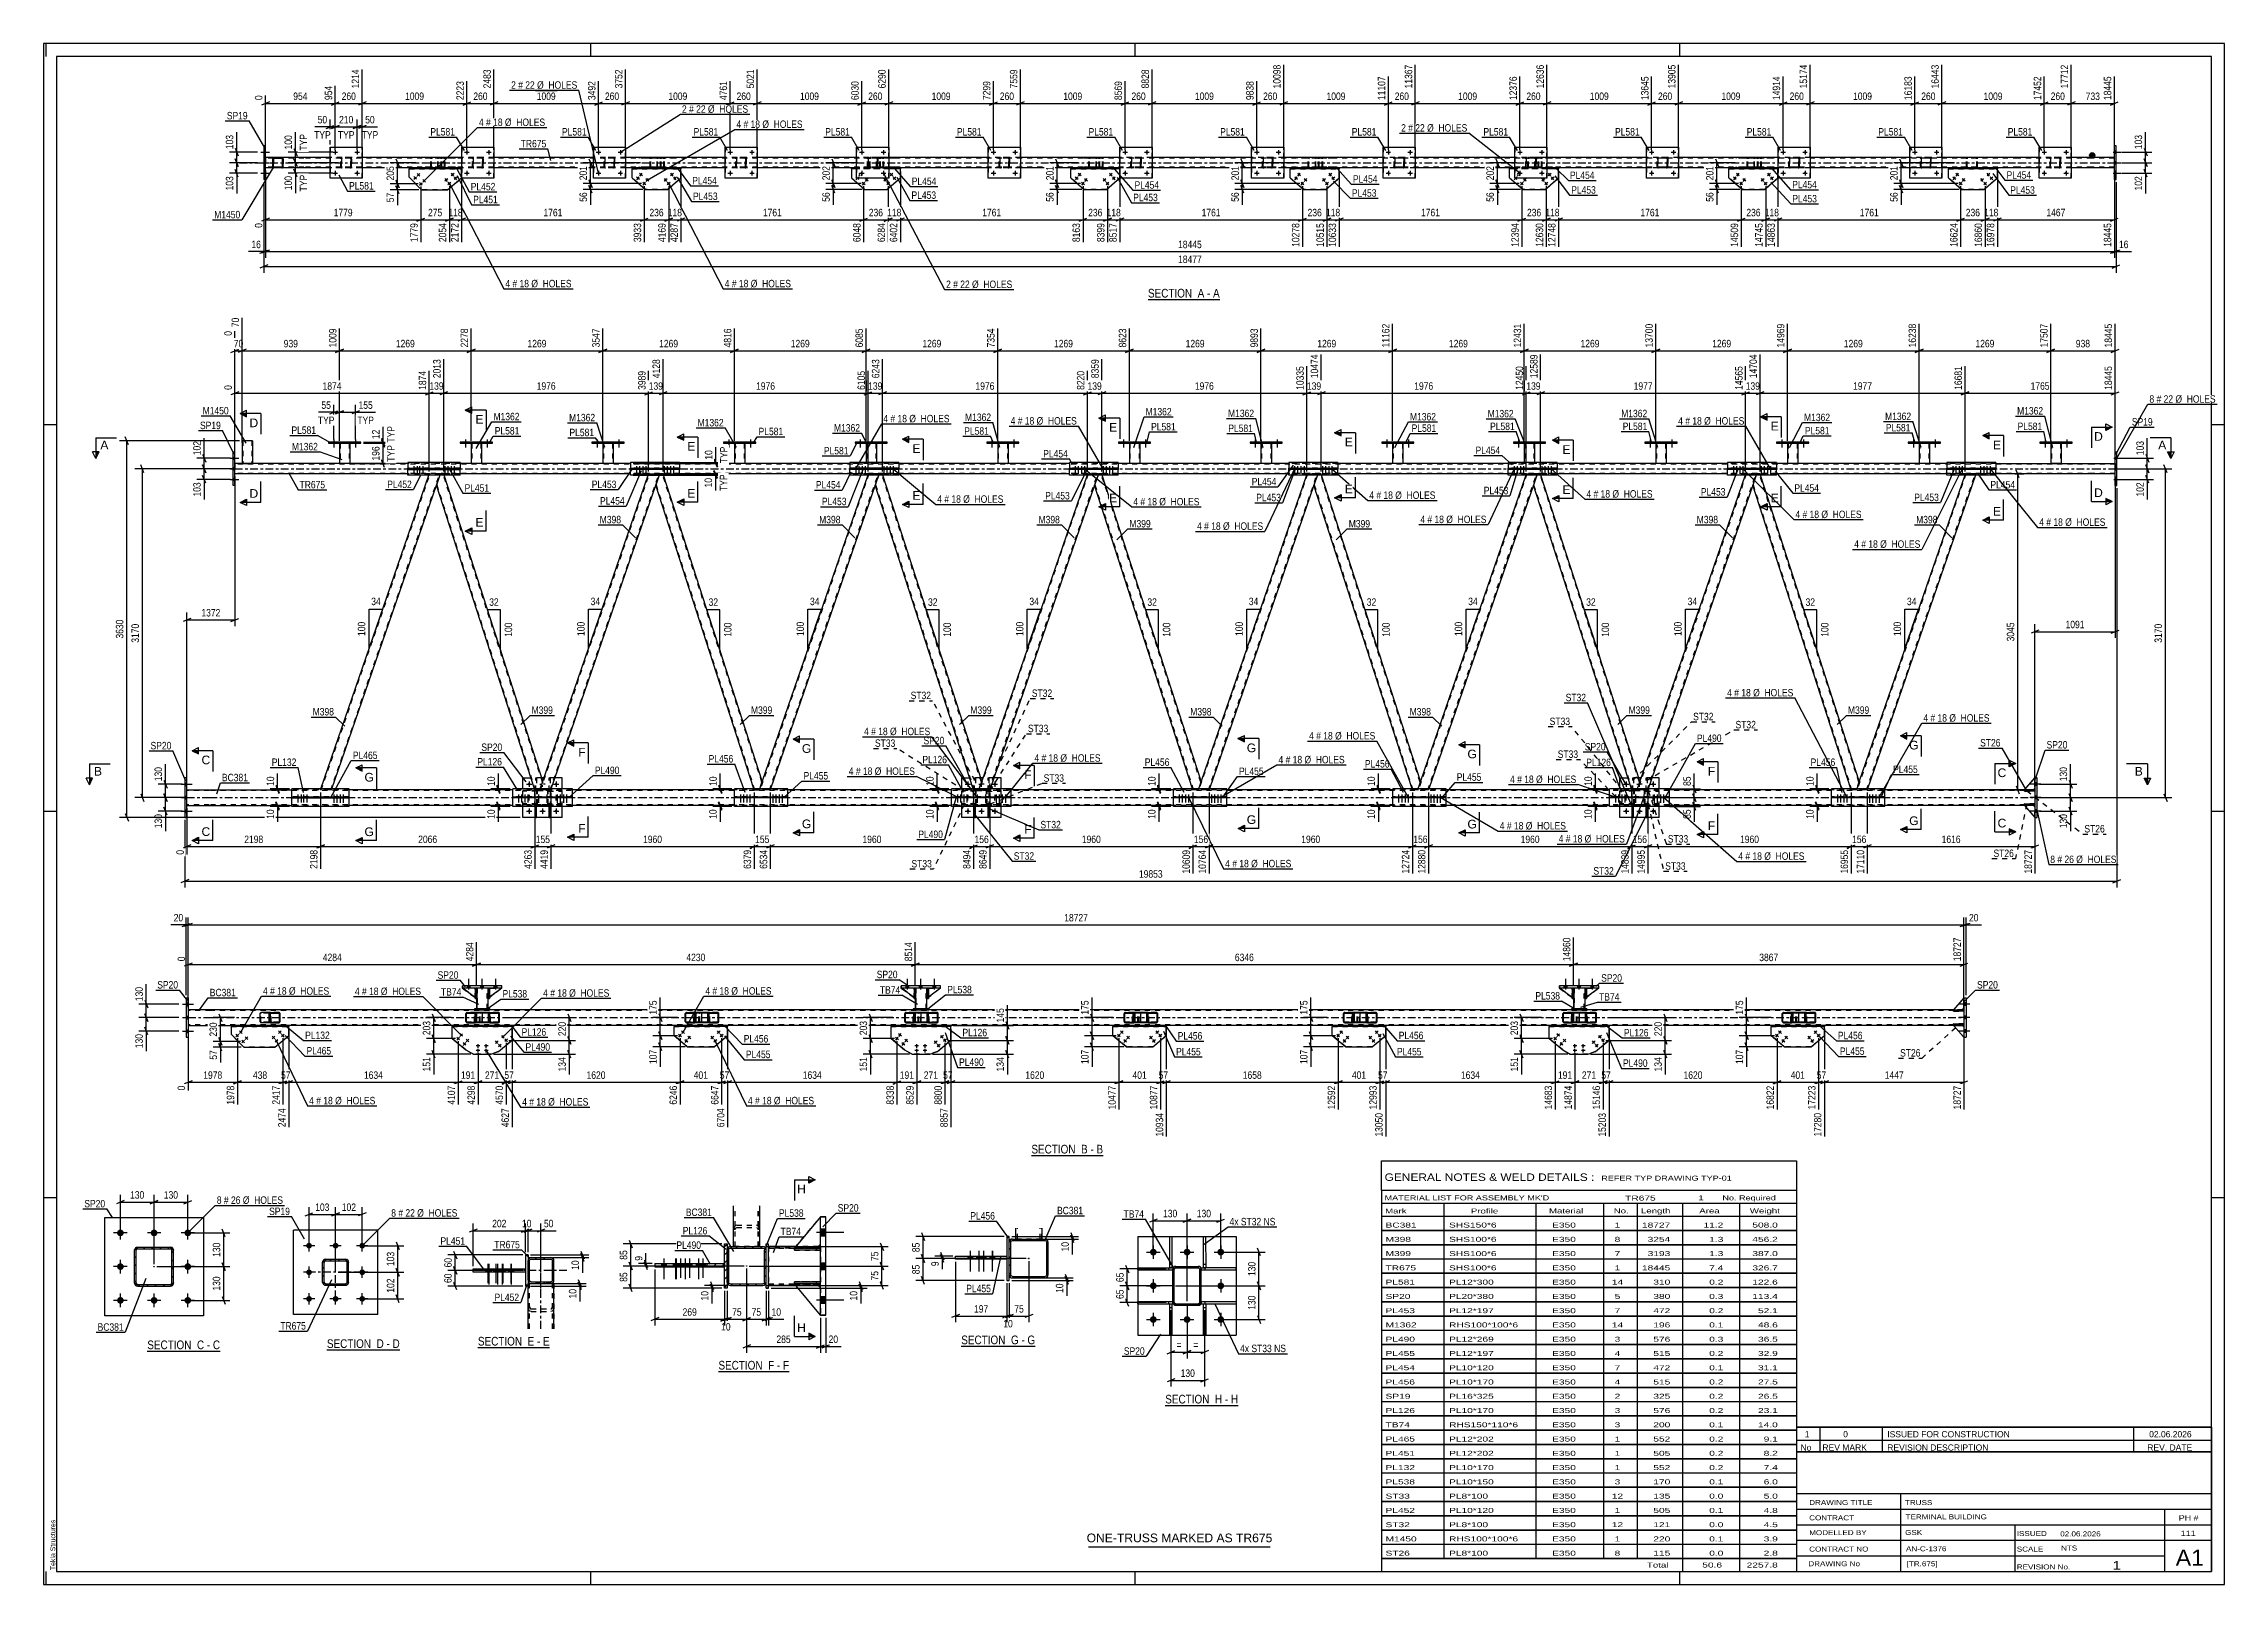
# Model space of a CAD drawing. Header units: millimetres. Extents: x -110 to 731, y -430 to 164.
import ezdxf

# ---------------------------------------------------------------- set-up
doc = ezdxf.new("R2010")
doc.units = ezdxf.units.MM
doc.linetypes.add('DXK_LINE_DOT2', pattern=[3.9198, 1.9599, -1.9599])
doc.linetypes.add('DXK_LINE_DOT3', pattern=[5.9187, 2.979, -0.9799, 0.9799, -0.9799])
doc.styles.add('Arial', font='ARIAL.TTF', dxfattribs={"height": 0.2})
doc.styles.add('Arial Narrow', font='ARIALN.TTF', dxfattribs={"height": 0.2})

# ---------------------------------------------------------------- blocks, each defined once
blk = doc.blocks.new('Unknown-570343290-18 - 86703')
at = {"color": 6, "linetype": 'Continuous'}
blk.add_line((243.76, -338.26), (272.26, -338.26), dxfattribs=at)
at = {"color": 0, "linetype": 'Continuous'}
blk.add_wipeout([(261.87, -337.51), (261.87, -334.01), (243.76, -334.01), (243.76, -337.51)], dxfattribs=at)
blk.add_wipeout([(265.9, -337.51), (265.9, -334.01), (262.92, -334.01), (262.92, -337.51)], dxfattribs=at)
at = {"color": 7, "linetype": 'Continuous', "style": 'Arial Narrow'}
blk.add_text('SECTION ', height=3.34, dxfattribs=at).set_placement((243.76, -337.51))
at = {"color": 0, "linetype": 'Continuous'}
blk.add_wipeout([(268.22, -337.51), (268.22, -334.01), (266.95, -334.01), (266.95, -337.51)], dxfattribs=at)
blk.add_wipeout([(272.26, -337.51), (272.26, -334.01), (269.27, -334.01), (269.27, -337.51)], dxfattribs=at)
at = {"color": 7, "linetype": 'Continuous', "style": 'Arial Narrow'}
for s, p in [('G', (262.92, -337.51)), ('-', (266.95, -337.51)), ('G', (269.27, -337.51))]:
    blk.add_text(s, height=3.34, dxfattribs=at).set_placement(p)
blk = doc.blocks.new('Unknown-570343290-53952')
at = {"color": 5, "linetype": 'Continuous'}
for p, q in [((730.87, 163.91), (-110.13, 163.91)), ((-110.13, 163.91), (-110.13, -430.09)), ((-109.13, 158.91), (-109.13, 163.91)), ((100.87, 158.91), (100.87, 163.91)), ((310.87, 158.91), (310.87, 163.91)), ((520.87, 158.91), (520.87, 163.91)), ((730.87, -430.09), (730.87, 163.91)), ((725.87, 158.91), (-105.13, 158.91)), ((-105.13, 158.91), (-105.13, -425.09)), ((725.87, -425.09), (725.87, 158.91)), ((-105.13, 16.91), (-110.13, 16.91)), ((730.87, 16.91), (725.87, 16.91)), ((-105.13, -132.09), (-110.13, -132.09)), ((730.87, -132.09), (725.87, -132.09)), ((-105.13, -281.09), (-110.13, -281.09)), ((730.87, -281.09), (725.87, -281.09)), ((-109.13, -430.09), (-109.13, -425.09)), ((-105.13, -425.09), (725.87, -425.09)), ((100.87, -430.09), (100.87, -425.09)), ((310.87, -430.09), (310.87, -425.09)), ((520.87, -430.09), (520.87, -425.09)), ((-110.13, -430.09), (730.87, -430.09))]:
    blk.add_line(p, q, dxfattribs=at)
at = {"color": 174, "linetype": 'Continuous', "style": 'Arial'}
blk.add_text('Tekla Structures', height=1.9102, rotation=90, dxfattribs=at).set_placement((-105.63, -424.59))
blk = doc.blocks.new('Unknown-570343290-11 - 68787')
at = {"color": 6, "linetype": 'Continuous'}
blk.add_line((315.77, 65.28), (343.41, 65.28), dxfattribs=at)
at = {"color": 0, "linetype": 'Continuous'}
blk.add_wipeout([(333.87, 66.03), (333.87, 69.53), (315.77, 69.53), (315.77, 66.03)], dxfattribs=at)
blk.add_wipeout([(337.48, 66.03), (337.48, 69.53), (334.92, 69.53), (334.92, 66.03)], dxfattribs=at)
at = {"color": 7, "linetype": 'Continuous', "style": 'Arial Narrow'}
blk.add_text('SECTION ', height=3.34, dxfattribs=at).set_placement((315.77, 66.03))
at = {"color": 0, "linetype": 'Continuous'}
blk.add_wipeout([(339.81, 66.03), (339.81, 69.53), (338.53, 69.53), (338.53, 66.03)], dxfattribs=at)
blk.add_wipeout([(343.41, 66.03), (343.41, 69.53), (340.86, 69.53), (340.86, 66.03)], dxfattribs=at)
at = {"color": 7, "linetype": 'Continuous', "style": 'Arial Narrow'}
for s, p in [('A', (334.92, 66.03)), ('-', (338.53, 66.03)), ('A', (340.86, 66.03))]:
    blk.add_text(s, height=3.34, dxfattribs=at).set_placement(p)
blk = doc.blocks.new('Unknown-570343290-13 - 77341')
at = {"color": 6, "linetype": 'Continuous'}
blk.add_line((270.8, -264.72), (298.44, -264.72), dxfattribs=at)
at = {"color": 0, "linetype": 'Continuous'}
blk.add_wipeout([(288.9, -263.97), (288.9, -260.47), (270.8, -260.47), (270.8, -263.97)], dxfattribs=at)
blk.add_wipeout([(292.51, -263.97), (292.51, -260.47), (289.95, -260.47), (289.95, -263.97)], dxfattribs=at)
at = {"color": 7, "linetype": 'Continuous', "style": 'Arial Narrow'}
blk.add_text('SECTION ', height=3.34, dxfattribs=at).set_placement((270.8, -263.97))
at = {"color": 0, "linetype": 'Continuous'}
blk.add_wipeout([(294.84, -263.97), (294.84, -260.47), (293.56, -260.47), (293.56, -263.97)], dxfattribs=at)
blk.add_wipeout([(298.44, -263.97), (298.44, -260.47), (295.89, -260.47), (295.89, -263.97)], dxfattribs=at)
at = {"color": 7, "linetype": 'Continuous', "style": 'Arial Narrow'}
for s, p in [('B', (289.95, -263.97)), ('B', (295.89, -263.97)), ('-', (293.56, -263.97))]:
    blk.add_text(s, height=3.34, dxfattribs=at).set_placement(p)
blk = doc.blocks.new('Unknown-570343290-14 - 81970')
at = {"color": 6, "linetype": 'Continuous'}
blk.add_line((-0.88, -339.7), (27.19, -339.7), dxfattribs=at)
at = {"color": 0, "linetype": 'Continuous'}
blk.add_wipeout([(17.22, -338.95), (17.22, -335.45), (-0.88, -335.45), (-0.88, -338.95)], dxfattribs=at)
blk.add_wipeout([(21.04, -338.95), (21.04, -335.45), (18.27, -335.45), (18.27, -338.95)], dxfattribs=at)
at = {"color": 7, "linetype": 'Continuous', "style": 'Arial Narrow'}
blk.add_text('SECTION ', height=3.34, dxfattribs=at).set_placement((-0.88, -338.95))
at = {"color": 0, "linetype": 'Continuous'}
blk.add_wipeout([(23.37, -338.95), (23.37, -335.45), (22.09, -335.45), (22.09, -338.95)], dxfattribs=at)
blk.add_wipeout([(27.19, -338.95), (27.19, -335.45), (24.42, -335.45), (24.42, -338.95)], dxfattribs=at)
at = {"color": 7, "linetype": 'Continuous', "style": 'Arial Narrow'}
for s, p in [('D', (18.27, -338.95)), ('D', (24.42, -338.95)), ('-', (22.09, -338.95))]:
    blk.add_text(s, height=3.34, dxfattribs=at).set_placement(p)
blk = doc.blocks.new('Unknown-570343290-15 - 82336')
at = {"color": 6, "linetype": 'Continuous'}
blk.add_line((-70.15, -340.16), (-42.08, -340.16), dxfattribs=at)
at = {"color": 0, "linetype": 'Continuous'}
blk.add_wipeout([(-52.04, -339.41), (-52.04, -335.91), (-70.15, -335.91), (-70.15, -339.41)], dxfattribs=at)
blk.add_wipeout([(-48.22, -339.41), (-48.22, -335.91), (-50.99, -335.91), (-50.99, -339.41)], dxfattribs=at)
at = {"color": 7, "linetype": 'Continuous', "style": 'Arial Narrow'}
blk.add_text('SECTION ', height=3.34, dxfattribs=at).set_placement((-70.15, -339.41))
at = {"color": 0, "linetype": 'Continuous'}
blk.add_wipeout([(-45.89, -339.41), (-45.89, -335.91), (-47.17, -335.91), (-47.17, -339.41)], dxfattribs=at)
blk.add_wipeout([(-42.08, -339.41), (-42.08, -335.91), (-44.84, -335.91), (-44.84, -339.41)], dxfattribs=at)
at = {"color": 7, "linetype": 'Continuous', "style": 'Arial Narrow'}
for s, p in [('C', (-50.99, -339.41)), ('C', (-44.84, -339.41)), ('-', (-47.17, -339.41))]:
    blk.add_text(s, height=3.34, dxfattribs=at).set_placement(p)
blk = doc.blocks.new('Unknown-570343290-16 - 82696')
at = {"color": 6, "linetype": 'Continuous'}
blk.add_line((150.11, -348.02), (177.33, -348.02), dxfattribs=at)
at = {"color": 0, "linetype": 'Continuous'}
blk.add_wipeout([(168.22, -347.27), (168.22, -343.77), (150.11, -343.77), (150.11, -347.27)], dxfattribs=at)
blk.add_wipeout([(171.61, -347.27), (171.61, -343.77), (169.27, -343.77), (169.27, -347.27)], dxfattribs=at)
at = {"color": 7, "linetype": 'Continuous', "style": 'Arial Narrow'}
blk.add_text('SECTION ', height=3.34, dxfattribs=at).set_placement((150.11, -347.27))
at = {"color": 0, "linetype": 'Continuous'}
blk.add_wipeout([(173.94, -347.27), (173.94, -343.77), (172.66, -343.77), (172.66, -347.27)], dxfattribs=at)
blk.add_wipeout([(177.33, -347.27), (177.33, -343.77), (174.99, -343.77), (174.99, -347.27)], dxfattribs=at)
at = {"color": 7, "linetype": 'Continuous', "style": 'Arial Narrow'}
for s, p in [('F', (169.27, -347.27)), ('F', (174.99, -347.27)), ('-', (172.66, -347.27))]:
    blk.add_text(s, height=3.34, dxfattribs=at).set_placement(p)
blk = doc.blocks.new('Unknown-570343290-17 - 86229')
at = {"color": 6, "linetype": 'Continuous'}
blk.add_line((57.36, -338.76), (85.01, -338.76), dxfattribs=at)
at = {"color": 0, "linetype": 'Continuous'}
blk.add_wipeout([(75.47, -338.01), (75.47, -334.51), (57.36, -334.51), (57.36, -338.01)], dxfattribs=at)
blk.add_wipeout([(79.08, -338.01), (79.08, -334.51), (76.52, -334.51), (76.52, -338.01)], dxfattribs=at)
at = {"color": 7, "linetype": 'Continuous', "style": 'Arial Narrow'}
blk.add_text('SECTION ', height=3.34, dxfattribs=at).set_placement((57.36, -338.01))
at = {"color": 0, "linetype": 'Continuous'}
blk.add_wipeout([(81.4, -338.01), (81.4, -334.51), (80.13, -334.51), (80.13, -338.01)], dxfattribs=at)
blk.add_wipeout([(85.01, -338.01), (85.01, -334.51), (82.45, -334.51), (82.45, -338.01)], dxfattribs=at)
at = {"color": 7, "linetype": 'Continuous', "style": 'Arial Narrow'}
for s, p in [('E', (76.52, -338.01)), ('E', (82.45, -338.01)), ('-', (80.13, -338.01))]:
    blk.add_text(s, height=3.34, dxfattribs=at).set_placement(p)
blk = doc.blocks.new('Unknown-570343290-19 - 86971')
at = {"color": 6, "linetype": 'Continuous'}
blk.add_line((322.43, -361.09), (350.51, -361.09), dxfattribs=at)
at = {"color": 0, "linetype": 'Continuous'}
blk.add_wipeout([(340.54, -360.34), (340.54, -356.84), (322.43, -356.84), (322.43, -360.34)], dxfattribs=at)
blk.add_wipeout([(344.36, -360.34), (344.36, -356.84), (341.59, -356.84), (341.59, -360.34)], dxfattribs=at)
at = {"color": 7, "linetype": 'Continuous', "style": 'Arial Narrow'}
blk.add_text('SECTION ', height=3.34, dxfattribs=at).set_placement((322.43, -360.34))
at = {"color": 0, "linetype": 'Continuous'}
blk.add_wipeout([(346.69, -360.34), (346.69, -356.84), (345.41, -356.84), (345.41, -360.34)], dxfattribs=at)
blk.add_wipeout([(350.51, -360.34), (350.51, -356.84), (347.74, -356.84), (347.74, -360.34)], dxfattribs=at)
at = {"color": 7, "linetype": 'Continuous', "style": 'Arial Narrow'}
for s, p in [('H', (341.59, -360.34)), ('-', (345.41, -360.34)), ('H', (347.74, -360.34))]:
    blk.add_text(s, height=3.34, dxfattribs=at).set_placement(p)
blk = doc.blocks.new('Part-570343290-86707 - 86703')
at = {"color": 7, "linetype": 'DXK_LINE_DOT2'}
for p, q in [((264.79, -296.95), (264.79, -292.75)), ((265.39, -296.95), (265.39, -292.75)), ((274.19, -296.95), (274.19, -292.75)), ((274.79, -296.95), (274.79, -292.75)), ((274.79, -296.95), (264.79, -296.95))]:
    blk.add_line(p, q, dxfattribs=at)
blk = doc.blocks.new('Part-570343290-86708 - 86703')
at = {"color": 2, "linetype": 'Continuous'}
for p, q in [((264.79, -296.95), (264.79, -292.75)), ((274.79, -292.75), (274.79, -296.95))]:
    blk.add_line(p, q, dxfattribs=at)
at = {"color": 7, "linetype": 'DXK_LINE_DOT2'}
for p, q in [((265.39, -296.95), (265.39, -292.75)), ((274.19, -296.95), (274.19, -292.75)), ((274.79, -296.95), (264.79, -296.95))]:
    blk.add_line(p, q, dxfattribs=at)
blk = doc.blocks.new('Bolt-570343290-86904 - 86703')
at = {"linetype": 'Continuous'}
for points in [[(248.03, -303.52), (246.23, -303.52), (246.23, -304.72), (248.03, -304.72)], [(251.47, -303.52), (249.67, -303.52), (249.67, -304.72), (251.47, -304.72)], [(253.2, -303.52), (251.4, -303.52), (251.4, -304.72), (253.2, -304.72)], [(256.63, -303.52), (254.83, -303.52), (254.83, -304.72), (256.63, -304.72)]]:
    blk.add_hatch(color=1, dxfattribs=at).paths.add_polyline_path(points)
at = {"color": 1, "linetype": 'Continuous'}
for p, q in [((247.13, -301.52), (247.13, -309.52)), ((250.57, -301.52), (250.57, -309.52)), ((252.3, -301.52), (252.3, -309.52)), ((255.73, -301.52), (255.73, -309.52)), ((246.23, -303.52), (246.23, -304.72)), ((248.03, -303.52), (248.03, -304.72)), ((249.67, -303.52), (249.67, -304.72)), ((251.4, -303.52), (251.4, -304.72)), ((251.47, -303.52), (251.47, -304.72)), ((253.2, -303.52), (253.2, -304.72)), ((254.83, -303.52), (254.83, -304.72)), ((256.63, -303.52), (256.63, -304.72))]:
    blk.add_line(p, q, dxfattribs=at)
blk = doc.blocks.new('Part-570343290-86719 - 86703')
at = {"linetype": 'Continuous'}
h = blk.add_hatch(dxfattribs=at)
h.set_pattern_fill('', scale=0.7, style=0, pattern_type=0)
h.set_pattern_definition([(45, (276.545, -311.855), (-1.57154, 1.57154), [])])
h.paths.add_polyline_path([(276.09, -311.95), (276.54, -311.86), (276.93, -311.59), (277.19, -311.21), (277.29, -310.75), (277.29, -298.15), (277.19, -297.69), (276.93, -297.3), (276.54, -297.04), (276.09, -296.95), (263.49, -296.95), (263.03, -297.04), (262.64, -297.3), (262.38, -297.69), (262.29, -298.15), (262.29, -310.75), (262.38, -311.21), (262.64, -311.59), (263.03, -311.86), (263.49, -311.95)])
h.paths.add_polyline_path([(263.49, -311.35), (263.26, -311.3), (263.06, -311.17), (262.93, -310.98), (262.89, -310.75), (262.89, -298.15), (262.93, -297.92), (263.06, -297.72), (263.26, -297.59), (263.49, -297.55), (276.09, -297.55), (276.32, -297.59), (276.51, -297.72), (276.64, -297.92), (276.69, -298.15), (276.69, -310.75), (276.64, -310.98), (276.51, -311.17), (276.32, -311.3), (276.09, -311.35)])
blk.add_hatch(color=246, dxfattribs=at).paths.add_polyline_path([(269.79, -304.55, -1), (269.79, -304.35, -1)])
at = {"color": 2, "linetype": 'Continuous'}
for p, q in [((262.38, -297.69), (262.29, -298.15)), ((262.29, -310.75), (262.29, -298.15)), ((262.89, -298.15), (262.93, -297.92)), ((262.89, -310.75), (262.89, -298.15)), ((262.93, -297.92), (263.06, -297.72)), ((263.49, -296.95), (263.03, -297.04)), ((263.06, -297.72), (263.26, -297.59)), ((263.26, -297.59), (263.49, -297.55)), ((263.49, -296.95), (276.09, -296.95)), ((263.49, -297.55), (276.09, -297.55)), ((276.54, -297.04), (276.09, -296.95)), ((276.09, -297.55), (276.32, -297.59)), ((276.32, -297.59), (276.51, -297.72)), ((276.51, -297.72), (276.64, -297.92)), ((276.64, -297.92), (276.69, -298.15)), ((276.69, -310.75), (276.69, -298.15)), ((277.29, -298.15), (277.19, -297.69)), ((277.29, -310.75), (277.29, -298.15)), ((262.29, -310.75), (262.38, -311.21)), ((262.93, -310.98), (262.89, -310.75)), ((263.06, -311.17), (262.93, -310.98)), ((276.64, -310.98), (276.51, -311.17)), ((276.69, -310.75), (276.64, -310.98)), ((277.19, -311.21), (277.29, -310.75)), ((263.03, -311.86), (263.49, -311.95)), ((263.26, -311.3), (263.06, -311.17)), ((263.49, -311.35), (263.26, -311.3)), ((263.49, -311.35), (276.09, -311.35)), ((263.49, -311.95), (276.09, -311.95)), ((276.32, -311.3), (276.09, -311.35)), ((276.09, -311.95), (276.54, -311.86)), ((276.51, -311.17), (276.32, -311.3))]:
    blk.add_line(p, q, dxfattribs=at)
at = {"color": 7, "linetype": 'DXK_LINE_DOT3'}
blk.add_line((269.79, -304.45), (269.79, -304.45), dxfattribs=at)
at = {"color": 246, "linetype": 'DXK_LINE_DOT2'}
blk.add_line((269.79, -304.45), (269.79, -304.45), dxfattribs=at)
at = {"color": 246, "linetype": 'Continuous'}
blk.add_circle((269.79, -304.45), 0.1, dxfattribs=at)
at = {"color": 2, "linetype": 'Continuous'}
for centre, start, end in [((263.49, -298.15), 112.5, 157.5), ((276.09, -298.15), 22.5, 67.5), ((263.49, -310.75), 202.5, 247.5), ((276.09, -310.75), 292.5, 337.5)]:
    blk.add_arc(centre, 1.2, start, end, dxfattribs=at)
blk = doc.blocks.new('Part-570343290-86777 - 86703')
at = {"color": 2, "linetype": 'Continuous'}
for p, q in [((262.29, -295.95), (261.29, -295.95)), ((261.29, -295.95), (261.29, -312.95)), ((262.29, -298.15), (262.29, -295.95)), ((262.29, -312.95), (262.29, -310.75)), ((261.29, -312.95), (262.29, -312.95))]:
    blk.add_line(p, q, dxfattribs=at)
at = {"color": 7, "linetype": 'DXK_LINE_DOT2'}
blk.add_line((262.29, -310.75), (262.29, -298.15), dxfattribs=at)
blk = doc.blocks.new('Part-570343290-86841 - 86703')
at = {"color": 2, "linetype": 'Continuous'}
for p, q in [((241.55, -303.52), (261.29, -303.52)), ((241.55, -304.72), (241.55, -303.52)), ((261.29, -304.72), (241.55, -304.72)), ((252.53, -304.72), (252.53, -303.52)), ((261.29, -303.52), (261.29, -304.72))]:
    blk.add_line(p, q, dxfattribs=at)
blk = doc.blocks.new('Bolt-570343290-86903 - 86703')
at = {"linetype": 'Continuous'}
for points in [[(248.03, -303.52), (246.23, -303.52), (246.23, -304.72), (248.03, -304.72)], [(251.47, -303.52), (249.67, -303.52), (249.67, -304.72), (251.47, -304.72)], [(253.2, -303.52), (251.4, -303.52), (251.4, -304.72), (253.2, -304.72)], [(256.63, -303.52), (254.83, -303.52), (254.83, -304.72), (256.63, -304.72)]]:
    blk.add_hatch(color=1, dxfattribs=at).paths.add_polyline_path(points)
at = {"color": 1, "linetype": 'Continuous'}
for p, q in [((247.13, -301.52), (247.13, -309.02)), ((250.57, -301.52), (250.57, -309.02)), ((252.3, -301.52), (252.3, -309.02)), ((255.74, -301.52), (255.73, -309.02)), ((246.23, -303.52), (246.23, -304.72)), ((248.03, -303.52), (248.03, -304.72)), ((249.67, -303.52), (249.67, -304.72)), ((251.4, -303.52), (251.4, -304.72)), ((251.47, -303.52), (251.47, -304.72)), ((253.2, -303.52), (253.2, -304.72)), ((254.83, -303.52), (254.83, -304.72)), ((256.63, -303.52), (256.63, -304.72))]:
    blk.add_line(p, q, dxfattribs=at)
blk = doc.blocks.new('Part-570343290-68806 - 68787')
at = {"color": 7, "linetype": 'DXK_LINE_DOT2'}
for p, q in [((212.1, 120.01), (204.06, 120.01)), ((212.1, 119.77), (204.06, 119.77)), ((208.42, 119.71), (208.38, 119.53)), ((208.38, 116.49), (208.38, 119.53)), ((208.63, 119.53), (208.65, 119.62)), ((208.63, 116.49), (208.63, 119.53)), ((208.65, 119.62), (208.71, 119.7)), ((208.89, 120.01), (208.69, 119.97)), ((208.71, 119.7), (208.79, 119.75)), ((208.79, 119.75), (208.89, 119.77)), ((212.29, 119.97), (212.1, 120.01)), ((212.1, 119.77), (212.2, 119.75)), ((212.2, 119.75), (212.28, 119.7)), ((212.28, 119.7), (212.33, 119.62)), ((212.33, 119.62), (212.35, 119.53)), ((212.35, 116.49), (212.35, 119.53)), ((212.61, 119.53), (212.57, 119.71)), ((212.61, 116.49), (212.61, 119.53)), ((212.1, 116.25), (204.06, 116.25)), ((212.1, 116.01), (204.06, 116.01)), ((208.38, 116.49), (208.42, 116.3)), ((208.65, 116.4), (208.63, 116.49)), ((208.71, 116.32), (208.65, 116.4)), ((208.69, 116.04), (208.89, 116.01)), ((208.79, 116.27), (208.71, 116.32)), ((208.89, 116.25), (208.79, 116.27)), ((212.2, 116.27), (212.1, 116.25)), ((212.1, 116.01), (212.29, 116.04)), ((212.28, 116.32), (212.2, 116.27)), ((212.33, 116.4), (212.28, 116.32)), ((212.35, 116.49), (212.33, 116.4)), ((212.57, 116.3), (212.61, 116.49))]:
    blk.add_line(p, q, dxfattribs=at)
for centre, start, end in [((208.87, 119.51), 110.92821, 155.86474), ((212.12, 119.51), 24.13526, 69.07179), ((208.87, 116.51), 204.13526, 249.07179), ((212.12, 116.51), 290.92821, 335.86474)]:
    blk.add_arc(centre, 0.495, start, end, dxfattribs=at)
blk = doc.blocks.new('Part-570343290-68893 - 68787')
at = {"color": 2, "linetype": 'Continuous'}
for p, q in [((51.12, 112.01), (51.12, 124.01)), ((51.12, 124.01), (51.12, 124.01)), ((51.12, 124.01), (63.52, 124.01)), ((63.52, 124.01), (63.52, 112.01)), ((51.12, 112.01), (51.12, 112.01)), ((63.52, 112.01), (51.12, 112.01))]:
    blk.add_line(p, q, dxfattribs=at)
at = {"color": 7, "linetype": 'DXK_LINE_DOT2'}
for p, q in [((51.12, 124.01), (51.12, 112.01)), ((51.12, 124.01), (51.12, 124.01)), ((63.52, 112.01), (63.52, 124.01)), ((51.12, 112.01), (51.12, 112.01))]:
    blk.add_line(p, q, dxfattribs=at)
blk = doc.blocks.new('Part-570343290-68802 - 68787')
at = {"color": 7, "linetype": 'DXK_LINE_DOT2'}
for p, q in [((42.88, 120.01), (34.84, 120.01)), ((42.88, 119.77), (34.84, 119.77)), ((39.2, 119.7), (39.16, 119.53)), ((39.16, 116.49), (39.16, 119.53)), ((39.2, 119.71), (39.2, 119.7)), ((39.41, 119.53), (39.43, 119.62)), ((39.41, 116.49), (39.41, 119.53)), ((39.43, 119.62), (39.49, 119.7)), ((39.67, 120.01), (39.47, 119.97)), ((39.49, 119.7), (39.57, 119.75)), ((39.57, 119.75), (39.67, 119.77)), ((43.08, 119.97), (42.88, 120.01)), ((42.88, 119.77), (42.98, 119.75)), ((42.98, 119.75), (43.06, 119.7)), ((43.06, 119.7), (43.12, 119.62)), ((43.12, 119.62), (43.14, 119.53)), ((43.14, 116.49), (43.14, 119.53)), ((43.35, 119.7), (43.35, 119.71)), ((43.39, 119.53), (43.35, 119.7)), ((43.39, 116.49), (43.39, 119.53)), ((42.88, 116.25), (34.84, 116.25)), ((42.88, 116.01), (34.84, 116.01)), ((39.16, 116.49), (39.2, 116.3)), ((39.43, 116.4), (39.41, 116.49)), ((39.49, 116.32), (39.43, 116.4)), ((39.47, 116.04), (39.67, 116.01)), ((39.57, 116.27), (39.49, 116.32)), ((39.67, 116.25), (39.57, 116.27)), ((42.98, 116.27), (42.88, 116.25)), ((42.88, 116.01), (43.08, 116.04)), ((43.06, 116.32), (42.98, 116.27)), ((43.12, 116.4), (43.06, 116.32)), ((43.14, 116.49), (43.12, 116.4)), ((43.35, 116.3), (43.39, 116.49))]:
    blk.add_line(p, q, dxfattribs=at)
at = {"color": 7, "linetype": 'DXK_LINE_DOT3'}
blk.add_line((36.45, 118.01), (44.53, 118.01), dxfattribs=at)
at = {"color": 7, "linetype": 'DXK_LINE_DOT2'}
for centre, start, end in [((39.65, 119.51), 110.92821, 155.86474), ((42.9, 119.51), 24.13526, 69.07179), ((39.65, 116.51), 204.13526, 249.07179), ((42.9, 116.51), 290.92821, 335.86474)]:
    blk.add_arc(centre, 0.495, start, end, dxfattribs=at)
blk = doc.blocks.new('Part-570343290-68803 - 68787')
at = {"color": 7, "linetype": 'DXK_LINE_DOT2'}
for p, q in [((41.92, 119.71), (41.9, 119.53)), ((41.9, 116.49), (41.9, 119.53)), ((41.98, 119.87), (41.92, 119.71)), ((42.06, 119.97), (41.98, 119.87)), ((42.03, 119.53), (42.04, 119.62)), ((42.03, 116.49), (42.03, 119.53)), ((42.04, 119.62), (42.07, 119.7)), ((42.16, 120.01), (42.06, 119.97)), ((42.07, 119.7), (42.11, 119.75)), ((42.11, 119.75), (42.16, 119.77)), ((48.73, 120.01), (42.16, 120.01)), ((48.73, 119.77), (42.16, 119.77)), ((43.39, 119.77), (43.39, 120.01)), ((44.4, 119.97), (44.21, 120.01)), ((44.21, 119.77), (44.3, 119.75)), ((44.3, 119.75), (44.39, 119.7)), ((44.39, 119.7), (44.44, 119.62)), ((44.44, 119.62), (44.46, 119.53)), ((44.46, 116.49), (44.46, 119.53)), ((44.68, 119.7), (44.67, 119.71)), ((44.71, 119.53), (44.68, 119.7)), ((44.71, 116.49), (44.71, 119.53)), ((41.9, 116.49), (41.92, 116.3)), ((41.92, 116.3), (41.98, 116.15)), ((41.98, 116.15), (42.06, 116.04)), ((42.04, 116.4), (42.03, 116.49)), ((42.07, 116.32), (42.04, 116.4)), ((42.06, 116.04), (42.16, 116.01)), ((42.11, 116.27), (42.07, 116.32)), ((42.16, 116.25), (42.11, 116.27)), ((48.73, 116.25), (42.16, 116.25)), ((48.73, 116.01), (42.16, 116.01)), ((43.39, 116.01), (43.39, 116.25)), ((44.3, 116.27), (44.21, 116.25)), ((44.21, 116.01), (44.4, 116.04)), ((44.39, 116.32), (44.3, 116.27)), ((44.44, 116.4), (44.39, 116.32)), ((44.46, 116.49), (44.44, 116.4)), ((44.67, 116.3), (44.71, 116.49))]:
    blk.add_line(p, q, dxfattribs=at)
for centre, start, end in [((44.22, 119.51), 23.94655, 68.89666), ((44.22, 116.5), 291.10334, 336.05345)]:
    blk.add_arc(centre, 0.493, start, end, dxfattribs=at)
blk = doc.blocks.new('Part-570343290-68932 - 68787')
at = {"color": 2, "linetype": 'Continuous'}
for p, q in [((286, 112.11), (286, 115.61)), ((286, 112.11), (291.19, 107.71)), ((299.7, 107.71), (304.89, 112.11)), ((304.89, 112.11), (304.89, 115.61)), ((291.19, 107.71), (299.7, 107.71)), ((291.19, 107.71), (291.19, 107.71)), ((299.7, 107.71), (299.7, 107.71))]:
    blk.add_line(p, q, dxfattribs=at)
at = {"color": 7, "linetype": 'DXK_LINE_DOT2'}
for p, q in [((286, 115.61), (304.89, 115.61)), ((286, 115.61), (304.89, 115.61)), ((291.19, 107.71), (286, 112.11)), ((299.7, 107.71), (304.89, 112.11)), ((299.7, 107.71), (291.19, 107.71))]:
    blk.add_line(p, q, dxfattribs=at)
blk = doc.blocks.new('Part-570343290-68931 - 68787')
at = {"color": 2, "linetype": 'Continuous'}
for p, q in [((201.39, 115.61), (201.39, 112.11)), ((201.39, 112.11), (206.58, 107.71)), ((215.09, 107.71), (220.28, 112.11)), ((220.28, 112.11), (220.28, 115.61)), ((206.58, 107.71), (215.09, 107.71))]:
    blk.add_line(p, q, dxfattribs=at)
at = {"color": 7, "linetype": 'DXK_LINE_DOT2'}
blk.add_line((220.28, 115.61), (201.39, 115.61), dxfattribs=at)
blk = doc.blocks.new('Part-570343290-68867 - 68787')
at = {"color": 2, "linetype": 'Continuous'}
for p, q in [((558.71, 116.01), (539.82, 116.01)), ((539.82, 116.01), (539.82, 115.61)), ((558.71, 115.61), (539.82, 115.61)), ((558.71, 116.01), (558.71, 115.61))]:
    blk.add_line(p, q, dxfattribs=at)
blk = doc.blocks.new('Part-570343290-68804 - 68787')
at = {"color": 7, "linetype": 'DXK_LINE_DOT2'}
for p, q in [((127.49, 120.01), (119.45, 120.01)), ((127.49, 119.77), (119.45, 119.77)), ((123.8, 119.7), (123.77, 119.53)), ((123.77, 116.49), (123.77, 119.53)), ((123.81, 119.71), (123.8, 119.7)), ((124.02, 119.53), (124.04, 119.62)), ((124.02, 116.49), (124.02, 119.53)), ((124.04, 119.62), (124.1, 119.7)), ((124.28, 120.01), (124.08, 119.97)), ((124.1, 119.7), (124.18, 119.75)), ((124.18, 119.75), (124.28, 119.77)), ((127.69, 119.97), (127.49, 120.01)), ((127.49, 119.77), (127.59, 119.75)), ((127.59, 119.75), (127.67, 119.7)), ((127.67, 119.7), (127.73, 119.62)), ((127.73, 119.62), (127.75, 119.53)), ((127.75, 116.49), (127.75, 119.53)), ((127.96, 119.7), (127.96, 119.71)), ((128, 119.53), (127.96, 119.7)), ((128, 116.49), (128, 119.53)), ((127.49, 116.25), (119.45, 116.25)), ((127.49, 116.01), (119.45, 116.01)), ((123.77, 116.49), (123.81, 116.3)), ((124.04, 116.4), (124.02, 116.49)), ((124.1, 116.32), (124.04, 116.4)), ((124.08, 116.04), (124.28, 116.01)), ((124.18, 116.27), (124.1, 116.32)), ((124.28, 116.25), (124.18, 116.27)), ((127.59, 116.27), (127.49, 116.25)), ((127.49, 116.01), (127.69, 116.04)), ((127.67, 116.32), (127.59, 116.27)), ((127.73, 116.4), (127.67, 116.32)), ((127.75, 116.49), (127.73, 116.4)), ((127.96, 116.3), (128, 116.49))]:
    blk.add_line(p, q, dxfattribs=at)
for centre, start, end in [((124.26, 119.51), 110.92821, 155.86474), ((127.51, 119.51), 24.13526, 69.07179), ((124.26, 116.51), 204.13526, 249.07179), ((127.51, 116.51), 290.92821, 335.86474)]:
    blk.add_arc(centre, 0.495, start, end, dxfattribs=at)
blk = doc.blocks.new('Bolt-570343290-68990 - 68787')
at = {"linetype": 'Continuous'}
for points in [[(459.66, 110.18), (459.72, 110.23), (459.78, 110.27), (459.85, 110.3), (459.93, 110.31), (460, 110.3), (460.07, 110.28), (460.14, 110.24), (460.2, 110.2), (460.24, 110.14), (460.27, 110.07), (460.29, 110), (460.3, 109.92), (460.28, 109.85), (460.25, 109.78), (460.21, 109.71), (460.16, 109.66), (460.09, 109.62), (460.02, 109.6), (459.95, 109.59), (459.87, 109.59), (459.8, 109.61), (459.73, 109.65), (459.68, 109.7), (459.63, 109.76), (459.6, 109.82), (459.58, 109.9), (459.58, 109.97), (459.59, 110.05), (459.62, 110.12)], [(460.82, 111.55), (460.88, 111.61), (460.94, 111.64), (461.01, 111.67), (461.09, 111.68), (461.16, 111.67), (461.24, 111.65), (461.3, 111.62), (461.36, 111.57), (461.4, 111.51), (461.44, 111.44), (461.46, 111.37), (461.46, 111.29), (461.44, 111.22), (461.42, 111.15), (461.37, 111.09), (461.32, 111.04), (461.26, 111), (461.18, 110.97), (461.11, 110.96), (461.03, 110.97), (460.96, 110.99), (460.9, 111.02), (460.84, 111.07), (460.79, 111.13), (460.76, 111.2), (460.74, 111.27), (460.74, 111.35), (460.75, 111.42), (460.78, 111.49)]]:
    blk.add_hatch(color=1, dxfattribs=at).paths.add_polyline_path(points)
at = {"color": 1, "linetype": 'Continuous'}
for p, q in [((456.94, 112.48), (457.31, 112.17)), ((457.03, 111.46), (457.34, 111.83)), ((457.96, 112.56), (457.65, 112.2)), ((458.04, 111.55), (457.68, 111.86)), ((458.11, 113.85), (458.47, 113.54)), ((458.19, 112.84), (458.5, 113.2)), ((459.12, 113.94), (458.81, 113.57)), ((459.21, 112.92), (458.84, 113.23)), ((460.49, 109.48), (459.39, 110.41)), ((459.47, 109.4), (460.4, 110.5)), ((461.65, 110.86), (460.55, 111.79)), ((460.63, 110.77), (461.56, 111.87))]:
    blk.add_line(p, q, dxfattribs=at)
blk = doc.blocks.new('Part-570343290-68805 - 68787')
at = {"color": 7, "linetype": 'DXK_LINE_DOT2'}
for p, q in [((126.53, 119.71), (126.51, 119.53)), ((126.51, 116.49), (126.51, 119.53)), ((126.59, 119.87), (126.53, 119.71)), ((126.67, 119.97), (126.59, 119.87)), ((126.64, 119.53), (126.65, 119.62)), ((126.64, 116.49), (126.64, 119.53)), ((126.65, 119.62), (126.68, 119.7)), ((126.77, 120.01), (126.67, 119.97)), ((126.68, 119.7), (126.72, 119.75)), ((126.72, 119.75), (126.77, 119.77)), ((133.34, 120.01), (126.77, 120.01)), ((133.34, 119.77), (126.77, 119.77)), ((128, 119.77), (128, 120.01)), ((129.01, 119.97), (128.81, 120.01)), ((128.81, 119.77), (128.91, 119.75)), ((128.91, 119.75), (128.99, 119.7)), ((128.99, 119.7), (129.05, 119.62)), ((129.05, 119.62), (129.07, 119.53)), ((129.07, 116.49), (129.07, 119.53)), ((129.28, 119.7), (129.28, 119.71)), ((129.32, 119.53), (129.28, 119.7)), ((129.32, 116.49), (129.32, 119.53)), ((126.51, 116.49), (126.53, 116.3)), ((126.53, 116.3), (126.59, 116.15)), ((126.59, 116.15), (126.67, 116.04)), ((126.65, 116.4), (126.64, 116.49)), ((126.68, 116.32), (126.65, 116.4)), ((126.67, 116.04), (126.77, 116.01)), ((126.72, 116.27), (126.68, 116.32)), ((126.77, 116.25), (126.72, 116.27)), ((133.34, 116.25), (126.77, 116.25)), ((133.34, 116.01), (126.77, 116.01)), ((128, 116.01), (128, 116.25)), ((128.91, 116.27), (128.81, 116.25)), ((128.81, 116.01), (129.01, 116.04)), ((128.99, 116.32), (128.91, 116.27)), ((129.05, 116.4), (128.99, 116.32)), ((129.07, 116.49), (129.05, 116.4)), ((129.28, 116.3), (129.32, 116.49))]:
    blk.add_line(p, q, dxfattribs=at)
for centre, start, end in [((128.83, 119.51), 23.94655, 68.89666), ((128.83, 116.5), 291.10334, 336.05345)]:
    blk.add_arc(centre, 0.493, start, end, dxfattribs=at)
blk = doc.blocks.new('Bolt-570343290-68984 - 68787')
at = {"linetype": 'Continuous'}
for points in [[(205.84, 110.18, -1), (206.39, 109.71, -1)], [(207, 111.55, -1), (207.55, 111.09, -1)]]:
    blk.add_hatch(color=1, dxfattribs=at).paths.add_polyline_path(points)
at = {"color": 1, "linetype": 'Continuous'}
for p, q in [((203.12, 112.48), (203.49, 112.17)), ((203.2, 111.46), (203.51, 111.83)), ((204.13, 112.56), (203.82, 112.2)), ((204.22, 111.55), (203.85, 111.86)), ((204.28, 113.85), (204.65, 113.54)), ((204.37, 112.84), (204.68, 113.2)), ((205.3, 113.94), (204.99, 113.57)), ((205.38, 112.92), (205.02, 113.23)), ((206.66, 109.48), (205.56, 110.41)), ((205.65, 109.4), (206.58, 110.5)), ((207.82, 110.86), (206.72, 111.79)), ((206.81, 110.77), (207.74, 111.87))]:
    blk.add_line(p, q, dxfattribs=at)
blk = doc.blocks.new('Part-570343290-68807 - 68787')
at = {"color": 7, "linetype": 'DXK_LINE_DOT2'}
for p, q in [((211.14, 119.71), (211.12, 119.53)), ((211.12, 116.49), (211.12, 119.53)), ((211.2, 119.87), (211.14, 119.71)), ((211.28, 119.97), (211.2, 119.87)), ((211.25, 119.53), (211.26, 119.62)), ((211.25, 116.49), (211.25, 119.53)), ((211.26, 119.62), (211.29, 119.7)), ((211.38, 120.01), (211.28, 119.97)), ((211.29, 119.7), (211.33, 119.75)), ((211.33, 119.75), (211.38, 119.77)), ((217.95, 120.01), (211.38, 120.01)), ((217.95, 119.77), (211.38, 119.77)), ((212.61, 119.77), (212.61, 120.01)), ((213.62, 119.97), (213.42, 120.01)), ((213.42, 119.77), (213.52, 119.75)), ((213.52, 119.75), (213.6, 119.7)), ((213.6, 119.7), (213.66, 119.62)), ((213.66, 119.62), (213.68, 119.53)), ((213.68, 116.49), (213.68, 119.53)), ((213.93, 119.53), (213.89, 119.71)), ((213.93, 116.49), (213.93, 119.53)), ((211.12, 116.49), (211.14, 116.3)), ((211.14, 116.3), (211.2, 116.15)), ((211.2, 116.15), (211.28, 116.04)), ((211.26, 116.4), (211.25, 116.49)), ((211.29, 116.32), (211.26, 116.4)), ((211.28, 116.04), (211.38, 116.01)), ((211.33, 116.27), (211.29, 116.32)), ((211.38, 116.25), (211.33, 116.27)), ((217.95, 116.25), (211.38, 116.25)), ((217.95, 116.01), (211.38, 116.01)), ((212.61, 116.01), (212.61, 116.25)), ((213.52, 116.27), (213.42, 116.25)), ((213.42, 116.01), (213.62, 116.04)), ((213.6, 116.32), (213.52, 116.27)), ((213.66, 116.4), (213.6, 116.32)), ((213.68, 116.49), (213.66, 116.4)), ((213.89, 116.3), (213.93, 116.49))]:
    blk.add_line(p, q, dxfattribs=at)
for centre, start, end in [((213.44, 119.51), 23.94655, 68.89666), ((213.44, 116.5), 291.10334, 336.05345)]:
    blk.add_arc(centre, 0.493, start, end, dxfattribs=at)
blk = doc.blocks.new('Part-570343290-68887 - 68787')
at = {"color": 7, "linetype": 'DXK_LINE_DOT2'}
for p, q in [((106.08, 119.53), (106.12, 119.71)), ((106.12, 119.71), (106.08, 119.53)), ((106.08, 116.49), (106.08, 119.53)), ((106.08, 119.53), (106.08, 119.53)), ((106.08, 116.49), (106.08, 119.53)), ((106.32, 119.53), (106.34, 119.62)), ((106.34, 119.62), (106.32, 119.53)), ((106.32, 116.49), (106.32, 119.53)), ((106.32, 119.53), (106.32, 119.53)), ((106.32, 119.53), (106.32, 116.49)), ((106.34, 119.62), (106.39, 119.7)), ((106.39, 119.7), (106.34, 119.62)), ((106.37, 119.97), (106.56, 120.01)), ((106.37, 119.97), (106.38, 119.97)), ((106.56, 120.01), (106.38, 119.97)), ((106.39, 119.7), (106.47, 119.75)), ((106.47, 119.75), (106.39, 119.7)), ((106.47, 119.75), (106.56, 119.77)), ((106.56, 119.77), (106.47, 119.75)), ((109.6, 120.01), (106.56, 120.01)), ((109.6, 119.77), (106.56, 119.77)), ((109.6, 120.01), (109.78, 119.97)), ((109.78, 119.97), (109.6, 120.01)), ((109.6, 119.77), (109.69, 119.75)), ((109.69, 119.75), (109.6, 119.77)), ((109.69, 119.75), (109.69, 119.75)), ((109.69, 119.75), (109.77, 119.7)), ((109.77, 119.7), (109.69, 119.75)), ((109.77, 119.7), (109.82, 119.62)), ((109.82, 119.62), (109.77, 119.7)), ((109.82, 119.62), (109.84, 119.53)), ((109.84, 119.53), (109.82, 119.62)), ((109.84, 116.49), (109.84, 119.53)), ((109.84, 119.53), (109.84, 119.53)), ((109.84, 119.53), (109.84, 116.49)), ((110.04, 119.71), (110.08, 119.53)), ((110.08, 119.53), (110.04, 119.71)), ((110.08, 116.49), (110.08, 119.53)), ((110.08, 119.53), (110.08, 119.53)), ((110.08, 119.53), (110.08, 116.49)), ((106.08, 116.49), (106.08, 116.49)), ((106.12, 116.3), (106.08, 116.49)), ((106.08, 116.49), (106.12, 116.3)), ((106.32, 116.49), (106.32, 116.49)), ((106.34, 116.39), (106.32, 116.49)), ((106.32, 116.49), (106.34, 116.39)), ((106.39, 116.32), (106.34, 116.39)), ((106.34, 116.39), (106.39, 116.32)), ((106.37, 116.04), (106.38, 116.04)), ((106.56, 116.01), (106.37, 116.04)), ((106.38, 116.04), (106.56, 116.01)), ((106.47, 116.26), (106.39, 116.32)), ((106.39, 116.32), (106.47, 116.26)), ((106.56, 116.25), (106.47, 116.26)), ((106.47, 116.26), (106.56, 116.25)), ((109.6, 116.25), (106.56, 116.25)), ((109.6, 116.01), (106.56, 116.01)), ((109.69, 116.26), (109.6, 116.25)), ((109.6, 116.25), (109.69, 116.26)), ((109.78, 116.04), (109.6, 116.01)), ((109.6, 116.01), (109.78, 116.04)), ((109.77, 116.32), (109.69, 116.26)), ((109.69, 116.26), (109.77, 116.32)), ((109.69, 116.26), (109.69, 116.26)), ((109.82, 116.39), (109.77, 116.32)), ((109.77, 116.32), (109.82, 116.39)), ((109.84, 116.49), (109.82, 116.39)), ((109.82, 116.39), (109.84, 116.49)), ((109.84, 116.49), (109.84, 116.49)), ((110.08, 116.49), (110.04, 116.3)), ((110.04, 116.3), (110.08, 116.49)), ((110.08, 116.49), (110.08, 116.49))]:
    blk.add_line(p, q, dxfattribs=at)
at = {"color": 7, "linetype": 'DXK_LINE_DOT3'}
blk.add_line((108.08, 118.01), (108.08, 118.01), dxfattribs=at)
at = {"color": 7, "linetype": 'DXK_LINE_DOT2'}
for centre, start, end in [((106.56, 119.53), 112.5, 157.5), ((106.56, 119.53), 112.5, 157.5), ((109.6, 119.53), 22.5, 67.5), ((109.6, 119.53), 22.5, 67.5), ((106.56, 116.49), 202.5, 247.5), ((106.56, 116.49), 202.5, 247.5), ((109.6, 116.49), 292.5, 337.5), ((109.6, 116.49), 292.5, 337.5)]:
    blk.add_arc(centre, 0.48, start, end, dxfattribs=at)
blk = doc.blocks.new('Part-570343290-68808 - 68787')
at = {"color": 7, "linetype": 'DXK_LINE_DOT2'}
for p, q in [((296.71, 120.01), (288.67, 120.01)), ((296.71, 119.77), (288.67, 119.77)), ((293.02, 119.7), (292.99, 119.53)), ((292.99, 116.49), (292.99, 119.53)), ((293.02, 119.71), (293.02, 119.7)), ((293.24, 119.53), (293.26, 119.62)), ((293.24, 116.49), (293.24, 119.53)), ((293.26, 119.62), (293.31, 119.7)), ((293.49, 120.01), (293.3, 119.97)), ((293.31, 119.7), (293.4, 119.75)), ((293.4, 119.75), (293.49, 119.77)), ((296.9, 119.97), (296.71, 120.01)), ((296.71, 119.77), (296.81, 119.75)), ((296.81, 119.75), (296.89, 119.7)), ((296.89, 119.7), (296.94, 119.62)), ((296.94, 119.62), (296.96, 119.53)), ((296.96, 116.49), (296.96, 119.53)), ((297.18, 119.7), (297.18, 119.71)), ((297.22, 119.53), (297.18, 119.7)), ((297.22, 116.49), (297.22, 119.53)), ((296.71, 116.25), (288.67, 116.25)), ((296.71, 116.01), (288.67, 116.01)), ((292.99, 116.49), (293.02, 116.3)), ((293.26, 116.4), (293.24, 116.49)), ((293.31, 116.32), (293.26, 116.4)), ((293.3, 116.04), (293.49, 116.01)), ((293.4, 116.27), (293.31, 116.32)), ((293.49, 116.25), (293.4, 116.27)), ((296.81, 116.27), (296.71, 116.25)), ((296.71, 116.01), (296.9, 116.04)), ((296.89, 116.32), (296.81, 116.27)), ((296.94, 116.4), (296.89, 116.32)), ((296.96, 116.49), (296.94, 116.4)), ((297.18, 116.3), (297.22, 116.49))]:
    blk.add_line(p, q, dxfattribs=at)
for centre, start, end in [((293.48, 119.51), 110.92821, 155.86474), ((296.73, 119.51), 24.13526, 69.07179), ((293.48, 116.51), 204.13526, 249.07179), ((296.73, 116.51), 290.92821, 335.86474)]:
    blk.add_arc(centre, 0.495, start, end, dxfattribs=at)
blk = doc.blocks.new('Part-570343290-68809 - 68787')
at = {"color": 7, "linetype": 'DXK_LINE_DOT2'}
for p, q in [((381.32, 120.01), (373.28, 120.01)), ((381.32, 119.77), (373.28, 119.77)), ((377.63, 119.7), (377.59, 119.53)), ((377.59, 116.49), (377.59, 119.53)), ((377.63, 119.71), (377.63, 119.7)), ((377.85, 119.53), (377.87, 119.62)), ((377.85, 116.49), (377.85, 119.53)), ((377.87, 119.62), (377.92, 119.7)), ((378.1, 120.01), (377.91, 119.97)), ((377.92, 119.7), (378.01, 119.75)), ((378.01, 119.75), (378.1, 119.77)), ((381.51, 119.97), (381.32, 120.01)), ((381.32, 119.77), (381.41, 119.75)), ((381.41, 119.75), (381.5, 119.7)), ((381.5, 119.7), (381.55, 119.62)), ((381.55, 119.62), (381.57, 119.53)), ((381.57, 116.49), (381.57, 119.53)), ((381.79, 119.7), (381.79, 119.71)), ((381.83, 119.53), (381.79, 119.7)), ((381.83, 116.49), (381.83, 119.53)), ((381.32, 116.25), (373.28, 116.25)), ((381.32, 116.01), (373.28, 116.01)), ((377.59, 116.49), (377.63, 116.3)), ((377.87, 116.4), (377.85, 116.49)), ((377.92, 116.32), (377.87, 116.4)), ((377.91, 116.04), (378.1, 116.01)), ((378.01, 116.27), (377.92, 116.32)), ((378.1, 116.25), (378.01, 116.27)), ((381.41, 116.27), (381.32, 116.25)), ((381.32, 116.01), (381.51, 116.04)), ((381.5, 116.32), (381.41, 116.27)), ((381.55, 116.4), (381.5, 116.32)), ((381.57, 116.49), (381.55, 116.4)), ((381.79, 116.3), (381.83, 116.49))]:
    blk.add_line(p, q, dxfattribs=at)
for centre, start, end in [((378.08, 119.51), 110.92821, 155.86474), ((381.34, 119.51), 24.13526, 69.07179), ((378.08, 116.51), 204.13526, 249.07179), ((381.34, 116.51), 290.92821, 335.86474)]:
    blk.add_arc(centre, 0.495, start, end, dxfattribs=at)
blk = doc.blocks.new('Part-570343290-68930 - 68787')
at = {"color": 2, "linetype": 'Continuous'}
for p, q in [((116.78, 112.11), (116.78, 115.61)), ((116.78, 112.11), (121.97, 107.71)), ((130.48, 107.71), (135.67, 112.11)), ((135.67, 112.11), (135.67, 115.61)), ((121.97, 107.71), (130.48, 107.71)), ((121.97, 107.71), (121.97, 107.71)), ((130.48, 107.71), (130.48, 107.71))]:
    blk.add_line(p, q, dxfattribs=at)
at = {"color": 7, "linetype": 'DXK_LINE_DOT2'}
for p, q in [((116.78, 115.61), (135.67, 115.61)), ((116.78, 115.61), (135.67, 115.61)), ((121.97, 107.71), (116.78, 112.11)), ((130.48, 107.71), (135.67, 112.11)), ((130.48, 107.71), (121.97, 107.71))]:
    blk.add_line(p, q, dxfattribs=at)
blk = doc.blocks.new('Bolt-570343290-68945 - 68787')
at = {"linetype": 'Continuous'}
for points in [[(-24.58, 121.67), (-24.58, 122.55), (-25.22, 122.55), (-25.22, 121.67)], [(-24.58, 121.67), (-24.58, 122.55), (-25.22, 122.55), (-25.22, 121.67)], [(-24.58, 121.67), (-24.58, 122.55), (-25.22, 122.55), (-25.22, 121.67)], [(-24.58, 117.57), (-24.58, 118.45), (-25.22, 118.45), (-25.22, 117.57)], [(-24.58, 117.57), (-24.58, 118.45), (-25.22, 118.45), (-25.22, 117.57)], [(-24.58, 113.47), (-24.58, 114.35), (-25.22, 114.35), (-25.22, 113.47)], [(-24.58, 113.47), (-24.58, 114.35), (-25.22, 114.35), (-25.22, 113.47)], [(-24.58, 113.47), (-24.58, 114.35), (-25.22, 114.35), (-25.22, 113.47)]]:
    blk.add_hatch(color=1, dxfattribs=at).paths.add_polyline_path(points)
at = {"color": 1, "linetype": 'Continuous'}
for p, q in [((-26.38, 122.11), (-23.06, 122.11)), ((-26.38, 122.11), (-23.06, 122.11)), ((-26.38, 122.11), (-23.06, 122.11)), ((-26.38, 118.01), (-23.06, 118.01)), ((-26.38, 118.01), (-23.06, 118.01)), ((-25.22, 122.55), (-24.58, 122.55)), ((-25.22, 122.55), (-24.58, 122.55)), ((-25.22, 122.55), (-24.58, 122.55)), ((-25.22, 121.67), (-24.58, 121.67)), ((-25.22, 121.67), (-24.58, 121.67)), ((-25.22, 121.67), (-24.58, 121.67)), ((-25.22, 118.45), (-24.58, 118.45)), ((-25.22, 118.45), (-24.58, 118.45)), ((-26.38, 113.91), (-23.06, 113.91)), ((-26.38, 113.91), (-23.06, 113.91)), ((-26.38, 113.91), (-23.06, 113.91)), ((-25.22, 117.57), (-24.58, 117.57)), ((-25.22, 117.57), (-24.58, 117.57)), ((-25.22, 114.35), (-24.58, 114.35)), ((-25.22, 114.35), (-24.58, 114.35)), ((-25.22, 114.35), (-24.58, 114.35)), ((-25.22, 113.47), (-24.58, 113.47)), ((-25.22, 113.47), (-24.58, 113.47)), ((-25.22, 113.47), (-24.58, 113.47))]:
    blk.add_line(p, q, dxfattribs=at)
blk = doc.blocks.new('Part-570343290-68810 - 68787')
at = {"color": 7, "linetype": 'DXK_LINE_DOT2'}
for p, q in [((465.93, 120.01), (457.89, 120.01)), ((465.93, 119.77), (457.89, 119.77)), ((462.24, 119.71), (462.2, 119.53)), ((462.2, 116.49), (462.2, 119.53)), ((462.46, 119.53), (462.48, 119.62)), ((462.46, 116.49), (462.46, 119.53)), ((462.48, 119.62), (462.53, 119.7)), ((462.71, 120.01), (462.52, 119.97)), ((462.53, 119.7), (462.61, 119.75)), ((462.61, 119.75), (462.71, 119.77)), ((466.12, 119.97), (465.93, 120.01)), ((465.93, 119.77), (466.02, 119.75)), ((466.02, 119.75), (466.11, 119.7)), ((466.11, 119.7), (466.16, 119.62)), ((466.16, 119.62), (466.18, 119.53)), ((466.18, 116.49), (466.18, 119.53)), ((466.43, 119.53), (466.4, 119.71)), ((466.43, 116.49), (466.43, 119.53)), ((465.93, 116.25), (457.89, 116.25)), ((465.93, 116.01), (457.89, 116.01)), ((462.2, 116.49), (462.24, 116.3)), ((462.48, 116.4), (462.46, 116.49)), ((462.53, 116.32), (462.48, 116.4)), ((462.52, 116.04), (462.71, 116.01)), ((462.61, 116.27), (462.53, 116.32)), ((462.71, 116.25), (462.61, 116.27)), ((466.02, 116.27), (465.93, 116.25)), ((465.93, 116.01), (466.12, 116.04)), ((466.11, 116.32), (466.02, 116.27)), ((466.16, 116.4), (466.11, 116.32)), ((466.18, 116.49), (466.16, 116.4)), ((466.4, 116.3), (466.43, 116.49))]:
    blk.add_line(p, q, dxfattribs=at)
for centre, start, end in [((462.69, 119.51), 110.92821, 155.86474), ((465.94, 119.51), 24.13526, 69.07179), ((462.69, 116.51), 204.13526, 249.07179), ((465.94, 116.51), 290.92821, 335.86474)]:
    blk.add_arc(centre, 0.495, start, end, dxfattribs=at)
blk = doc.blocks.new('Part-570343290-68811 - 68787')
at = {"color": 7, "linetype": 'DXK_LINE_DOT2'}
for p, q in [((464.97, 119.71), (464.95, 119.53)), ((464.95, 116.49), (464.95, 119.53)), ((465.02, 119.87), (464.97, 119.71)), ((465.11, 119.97), (465.02, 119.87)), ((465.08, 119.53), (465.09, 119.62)), ((465.08, 116.49), (465.08, 119.53)), ((465.09, 119.62), (465.11, 119.7)), ((465.21, 120.01), (465.11, 119.97)), ((465.11, 119.7), (465.16, 119.75)), ((465.16, 119.75), (465.21, 119.77)), ((471.78, 120.01), (465.21, 120.01)), ((471.78, 119.77), (465.21, 119.77)), ((466.43, 119.77), (466.43, 120.01)), ((467.44, 119.97), (467.25, 120.01)), ((467.25, 119.77), (467.34, 119.75)), ((467.34, 119.75), (467.43, 119.7)), ((467.43, 119.7), (467.48, 119.62)), ((467.48, 119.62), (467.5, 119.53)), ((467.5, 116.49), (467.5, 119.53)), ((467.75, 119.53), (467.71, 119.71)), ((467.75, 116.49), (467.75, 119.53)), ((464.95, 116.49), (464.97, 116.3)), ((464.97, 116.3), (465.02, 116.15)), ((465.02, 116.15), (465.11, 116.04)), ((465.09, 116.4), (465.08, 116.49)), ((465.11, 116.32), (465.09, 116.4)), ((465.16, 116.27), (465.11, 116.32)), ((465.11, 116.04), (465.21, 116.01)), ((465.21, 116.25), (465.16, 116.27)), ((471.78, 116.25), (465.21, 116.25)), ((471.78, 116.01), (465.21, 116.01)), ((466.43, 116.01), (466.43, 116.25)), ((467.34, 116.27), (467.25, 116.25)), ((467.25, 116.01), (467.44, 116.04)), ((467.43, 116.32), (467.34, 116.27)), ((467.48, 116.4), (467.43, 116.32)), ((467.5, 116.49), (467.48, 116.4)), ((467.71, 116.3), (467.75, 116.49))]:
    blk.add_line(p, q, dxfattribs=at)
for centre, start, end in [((467.26, 119.51), 23.94655, 68.89666), ((467.26, 116.5), 291.10334, 336.05345)]:
    blk.add_arc(centre, 0.493, start, end, dxfattribs=at)
blk = doc.blocks.new('Part-570343290-68812 - 68787')
at = {"color": 7, "linetype": 'DXK_LINE_DOT2'}
for p, q in [((550.53, 120.01), (542.5, 120.01)), ((550.53, 119.77), (542.5, 119.77)), ((546.85, 119.7), (546.81, 119.53)), ((546.81, 116.49), (546.81, 119.53)), ((546.85, 119.71), (546.85, 119.7)), ((547.07, 119.53), (547.09, 119.62)), ((547.07, 116.49), (547.07, 119.53)), ((547.09, 119.62), (547.14, 119.7)), ((547.32, 120.01), (547.13, 119.97)), ((547.14, 119.7), (547.22, 119.75)), ((547.22, 119.75), (547.32, 119.77)), ((550.73, 119.97), (550.53, 120.01)), ((550.53, 119.77), (550.63, 119.75)), ((550.63, 119.75), (550.71, 119.7)), ((550.71, 119.7), (550.77, 119.62)), ((550.77, 119.62), (550.79, 119.53)), ((550.79, 116.49), (550.79, 119.53)), ((551.01, 119.7), (551, 119.71)), ((551.04, 119.53), (551.01, 119.7)), ((551.04, 116.49), (551.04, 119.53)), ((550.53, 116.25), (542.5, 116.25)), ((550.53, 116.01), (542.5, 116.01)), ((546.81, 116.49), (546.85, 116.3)), ((547.09, 116.4), (547.07, 116.49)), ((547.14, 116.32), (547.09, 116.4)), ((547.13, 116.04), (547.32, 116.01)), ((547.22, 116.27), (547.14, 116.32)), ((547.32, 116.25), (547.22, 116.27)), ((550.63, 116.27), (550.53, 116.25)), ((550.53, 116.01), (550.73, 116.04)), ((550.71, 116.32), (550.63, 116.27)), ((550.77, 116.4), (550.71, 116.32)), ((550.79, 116.49), (550.77, 116.4)), ((551, 116.3), (551.04, 116.49))]:
    blk.add_line(p, q, dxfattribs=at)
for centre, start, end in [((547.3, 119.51), 110.92821, 155.86474), ((550.55, 119.51), 24.13526, 69.07179), ((547.3, 116.51), 204.13526, 249.07179), ((550.55, 116.51), 290.92821, 335.86474)]:
    blk.add_arc(centre, 0.495, start, end, dxfattribs=at)
blk = doc.blocks.new('Part-570343290-68813 - 68787')
at = {"color": 7, "linetype": 'DXK_LINE_DOT2'}
for p, q in [((549.57, 119.71), (549.55, 119.53)), ((549.55, 116.49), (549.55, 119.53)), ((549.63, 119.87), (549.57, 119.71)), ((549.71, 119.97), (549.63, 119.87)), ((549.68, 119.53), (549.69, 119.62)), ((549.68, 116.49), (549.68, 119.53)), ((549.69, 119.62), (549.72, 119.7)), ((549.81, 120.01), (549.71, 119.97)), ((549.72, 119.7), (549.76, 119.75)), ((549.76, 119.75), (549.81, 119.77)), ((556.38, 120.01), (549.81, 120.01)), ((556.38, 119.77), (549.81, 119.77)), ((551.04, 119.77), (551.04, 120.01)), ((552.05, 119.97), (551.86, 120.01)), ((551.86, 119.77), (551.95, 119.75)), ((551.95, 119.75), (552.03, 119.7)), ((552.03, 119.7), (552.09, 119.62)), ((552.09, 119.62), (552.11, 119.53)), ((552.11, 116.49), (552.11, 119.53)), ((552.32, 119.7), (552.32, 119.71)), ((552.36, 119.53), (552.32, 119.7)), ((552.36, 116.49), (552.36, 119.53)), ((549.55, 116.49), (549.57, 116.3)), ((549.57, 116.3), (549.63, 116.15)), ((549.63, 116.15), (549.71, 116.04)), ((549.69, 116.4), (549.68, 116.49)), ((549.72, 116.32), (549.69, 116.4)), ((549.71, 116.04), (549.81, 116.01)), ((549.76, 116.27), (549.72, 116.32)), ((549.81, 116.25), (549.76, 116.27)), ((556.38, 116.25), (549.81, 116.25)), ((556.38, 116.01), (549.81, 116.01)), ((551.04, 116.01), (551.04, 116.25)), ((551.95, 116.27), (551.86, 116.25)), ((551.86, 116.01), (552.05, 116.04)), ((552.03, 116.32), (551.95, 116.27)), ((552.09, 116.4), (552.03, 116.32)), ((552.11, 116.49), (552.09, 116.4)), ((552.32, 116.3), (552.36, 116.49))]:
    blk.add_line(p, q, dxfattribs=at)
for centre, start, end in [((551.87, 119.51), 23.94655, 68.89666), ((551.87, 116.5), 291.10334, 336.05345)]:
    blk.add_arc(centre, 0.493, start, end, dxfattribs=at)
blk = doc.blocks.new('Part-570343290-68934 - 68787')
at = {"color": 2, "linetype": 'Continuous'}
for p, q in [((455.21, 112.11), (455.21, 115.61)), ((455.21, 112.11), (460.41, 107.71)), ((468.92, 107.71), (474.11, 112.11)), ((474.11, 112.11), (474.11, 115.61)), ((460.41, 107.71), (468.92, 107.71)), ((460.41, 107.71), (460.41, 107.71)), ((468.92, 107.71), (468.92, 107.71))]:
    blk.add_line(p, q, dxfattribs=at)
at = {"color": 7, "linetype": 'DXK_LINE_DOT2'}
for p, q in [((474.11, 115.61), (455.21, 115.61)), ((474.11, 115.61), (455.21, 115.61)), ((460.41, 107.71), (455.21, 112.11)), ((468.92, 107.71), (474.11, 112.11)), ((468.92, 107.71), (460.41, 107.71))]:
    blk.add_line(p, q, dxfattribs=at)
blk = doc.blocks.new('Part-570343290-68814 - 68787')
at = {"color": 7, "linetype": 'DXK_LINE_DOT2'}
for p, q in [((635.14, 120.01), (627.1, 120.01)), ((635.14, 119.77), (627.1, 119.77)), ((631.46, 119.7), (631.42, 119.53)), ((631.42, 116.49), (631.42, 119.53)), ((631.46, 119.71), (631.46, 119.7)), ((631.67, 119.53), (631.69, 119.62)), ((631.67, 116.49), (631.67, 119.53)), ((631.69, 119.62), (631.75, 119.7)), ((631.93, 120.01), (631.73, 119.97)), ((631.75, 119.7), (631.83, 119.75)), ((631.83, 119.75), (631.93, 119.77)), ((635.34, 119.97), (635.14, 120.01)), ((635.14, 119.77), (635.24, 119.75)), ((635.24, 119.75), (635.32, 119.7)), ((635.32, 119.7), (635.38, 119.62)), ((635.38, 119.62), (635.4, 119.53)), ((635.4, 116.49), (635.4, 119.53)), ((635.62, 119.7), (635.61, 119.71)), ((635.65, 119.53), (635.62, 119.7)), ((635.65, 116.49), (635.65, 119.53)), ((635.14, 116.25), (627.1, 116.25)), ((635.14, 116.01), (627.1, 116.01)), ((631.42, 116.49), (631.46, 116.3)), ((631.69, 116.4), (631.67, 116.49)), ((631.75, 116.32), (631.69, 116.4)), ((631.73, 116.04), (631.93, 116.01)), ((631.83, 116.27), (631.75, 116.32)), ((631.93, 116.25), (631.83, 116.27)), ((635.24, 116.27), (635.14, 116.25)), ((635.14, 116.01), (635.34, 116.04)), ((635.32, 116.32), (635.24, 116.27)), ((635.38, 116.4), (635.32, 116.32)), ((635.4, 116.49), (635.38, 116.4)), ((635.61, 116.3), (635.65, 116.49))]:
    blk.add_line(p, q, dxfattribs=at)
for centre, start, end in [((631.91, 119.51), 110.92821, 155.86474), ((635.16, 119.51), 24.13526, 69.07179), ((631.91, 116.51), 204.13526, 249.07179), ((635.16, 116.51), 290.92821, 335.86474)]:
    blk.add_arc(centre, 0.495, start, end, dxfattribs=at)
blk = doc.blocks.new('Part-570343290-68815 - 68787')
at = {"linetype": 'Continuous'}
blk.add_hatch(color=2, dxfattribs=at).paths.add_polyline_path([(679.9, 120.01), (679.1, 121.41), (680.7, 121.41)])
at = {"color": 7, "linetype": 'DXK_LINE_DOT3'}
for p, q in [((-34.58, 118.01), (-9.78, 118.01)), ((-9.68, 118.01), (651.32, 118.01)), ((651.42, 118.01), (679.82, 118.01)), ((679.92, 118.01), (698.44, 118.01))]:
    blk.add_line(p, q, dxfattribs=at)
at = {"color": 2, "linetype": 'Continuous'}
for p, q in [((-9.78, 120.01), (-24.58, 120.01)), ((0.35, 120.01), (-9.68, 120.01)), ((51.12, 120.01), (12.75, 120.01)), ((101.88, 120.01), (63.52, 120.01)), ((152.64, 120.01), (114.28, 120.01)), ((203.4, 120.01), (165.04, 120.01)), ((254.17, 120.01), (215.8, 120.01)), ((304.93, 120.01), (266.57, 120.01)), ((355.7, 120.01), (317.33, 120.01)), ((406.46, 120.01), (368.1, 120.01)), ((457.22, 120.01), (418.86, 120.01)), ((507.99, 120.01), (469.62, 120.01)), ((558.75, 120.01), (520.39, 120.01)), ((609.51, 120.01), (571.15, 120.01)), ((651.32, 120.01), (621.91, 120.01)), ((659.42, 120.01), (651.42, 120.01)), ((679.82, 120.01), (671.82, 120.01)), ((679.9, 120.01), (679.1, 121.41)), ((679.1, 121.41), (680.7, 121.41)), ((680.7, 121.41), (679.9, 120.01)), ((688.44, 120.01), (679.92, 120.01)), ((-21.31, 116.01), (-24.58, 116.01)), ((-9.78, 116.01), (-18.25, 116.01)), ((0.35, 116.01), (-9.68, 116.01)), ((30.89, 116.01), (12.75, 116.01)), ((51.12, 116.01), (51.07, 116.01)), ((101.88, 116.01), (63.52, 116.01)), ((116.78, 116.01), (114.28, 116.01)), ((152.64, 116.01), (135.67, 116.01)), ((201.39, 116.01), (165.04, 116.01)), ((254.17, 116.01), (220.28, 116.01)), ((286, 116.01), (266.57, 116.01)), ((304.93, 116.01), (304.89, 116.01)), ((355.7, 116.01), (317.33, 116.01)), ((370.61, 116.01), (368.1, 116.01)), ((406.46, 116.01), (389.5, 116.01)), ((455.21, 116.01), (418.86, 116.01)), ((507.99, 116.01), (474.11, 116.01)), ((539.82, 116.01), (520.39, 116.01)), ((558.75, 116.01), (558.71, 116.01)), ((609.51, 116.01), (571.15, 116.01)), ((624.43, 116.01), (621.91, 116.01)), ((651.32, 116.01), (643.32, 116.01)), ((659.42, 116.01), (651.42, 116.01)), ((679.82, 116.01), (671.82, 116.01)), ((688.44, 116.01), (679.92, 116.01))]:
    blk.add_line(p, q, dxfattribs=at)
at = {"color": 7, "linetype": 'DXK_LINE_DOT2'}
for p, q in [((-24.58, 120.01), (-24.58, 116.01)), ((-9.78, 119.77), (-24.58, 119.77)), ((651.32, 119.77), (-9.68, 119.77)), ((12.75, 120.01), (0.35, 120.01)), ((63.52, 120.01), (51.12, 120.01)), ((114.28, 120.01), (101.88, 120.01)), ((165.04, 120.01), (152.64, 120.01)), ((215.8, 120.01), (203.4, 120.01)), ((266.57, 120.01), (254.17, 120.01)), ((317.33, 120.01), (304.93, 120.01)), ((368.1, 120.01), (355.7, 120.01)), ((418.86, 120.01), (406.46, 120.01)), ((469.62, 120.01), (457.22, 120.01)), ((520.39, 120.01), (507.99, 120.01)), ((571.15, 120.01), (558.75, 120.01)), ((621.91, 120.01), (609.51, 120.01)), ((679.82, 119.77), (651.42, 119.77)), ((671.82, 120.01), (659.42, 120.01)), ((688.44, 119.77), (679.92, 119.77)), ((688.44, 116.01), (688.44, 120.01)), ((-9.78, 116.25), (-24.58, 116.25)), ((-18.25, 116.01), (-21.31, 116.01)), ((651.32, 116.25), (-9.68, 116.25)), ((651.32, 116.01), (0.35, 116.01)), ((12.75, 116.01), (0.35, 116.01)), ((51.07, 116.01), (30.89, 116.01)), ((63.52, 116.01), (51.12, 116.01)), ((114.28, 116.01), (101.88, 116.01)), ((135.67, 116.01), (116.78, 116.01)), ((165.04, 116.01), (152.64, 116.01)), ((220.28, 116.01), (201.39, 116.01)), ((266.57, 116.01), (254.17, 116.01)), ((304.89, 116.01), (286, 116.01)), ((317.33, 116.01), (304.93, 116.01)), ((368.1, 116.01), (355.7, 116.01)), ((389.5, 116.01), (370.61, 116.01)), ((418.86, 116.01), (406.46, 116.01)), ((474.11, 116.01), (455.21, 116.01)), ((520.39, 116.01), (507.99, 116.01)), ((571.15, 116.01), (558.75, 116.01)), ((621.91, 116.01), (609.51, 116.01)), ((643.32, 116.01), (624.43, 116.01)), ((679.82, 116.25), (651.42, 116.25)), ((679.82, 116.01), (651.42, 116.01)), ((671.82, 116.01), (659.42, 116.01)), ((688.44, 116.25), (679.92, 116.25)), ((688.44, 116.01), (679.92, 116.01))]:
    blk.add_line(p, q, dxfattribs=at)
at = {"color": 2, "linetype": 'Continuous'}
blk.add_circle((679.9, 120.91), 1, dxfattribs=at)
blk = doc.blocks.new('Part-570343290-68889 - 68787')
at = {"color": 7, "linetype": 'DXK_LINE_DOT2'}
for p, q in [((4.55, 119.53), (4.59, 119.71)), ((4.59, 119.71), (4.55, 119.53)), ((4.55, 116.49), (4.55, 119.53)), ((4.55, 119.53), (4.55, 119.53)), ((4.55, 116.49), (4.55, 119.53)), ((4.79, 119.53), (4.81, 119.62)), ((4.81, 119.62), (4.79, 119.53)), ((4.79, 116.49), (4.79, 119.53)), ((4.79, 119.53), (4.79, 119.53)), ((4.79, 119.53), (4.79, 116.49)), ((4.81, 119.62), (4.86, 119.7)), ((4.86, 119.7), (4.81, 119.62)), ((4.85, 119.97), (5.03, 120.01)), ((5.03, 120.01), (4.85, 119.97)), ((4.85, 119.97), (4.85, 119.97)), ((4.86, 119.7), (4.94, 119.75)), ((4.94, 119.75), (4.86, 119.7)), ((4.94, 119.75), (5.03, 119.77)), ((5.03, 119.77), (4.94, 119.75)), ((8.07, 120.01), (5.03, 120.01)), ((8.07, 119.77), (5.03, 119.77)), ((8.07, 120.01), (8.26, 119.97)), ((8.26, 119.97), (8.07, 120.01)), ((8.07, 119.77), (8.17, 119.75)), ((8.17, 119.75), (8.07, 119.77)), ((8.17, 119.75), (8.17, 119.75)), ((8.17, 119.75), (8.24, 119.7)), ((8.24, 119.7), (8.17, 119.75)), ((8.24, 119.7), (8.3, 119.62)), ((8.29, 119.62), (8.24, 119.7)), ((8.31, 119.53), (8.29, 119.62)), ((8.3, 119.62), (8.31, 119.53)), ((8.31, 116.49), (8.31, 119.53)), ((8.31, 119.53), (8.31, 119.53)), ((8.31, 119.53), (8.31, 116.49)), ((8.52, 119.71), (8.55, 119.53)), ((8.55, 119.53), (8.52, 119.71)), ((8.55, 116.49), (8.55, 119.53)), ((8.55, 119.53), (8.55, 119.53)), ((8.55, 119.53), (8.55, 116.49)), ((4.55, 116.49), (4.55, 116.49)), ((4.59, 116.3), (4.55, 116.49)), ((4.55, 116.49), (4.59, 116.3)), ((4.79, 116.49), (4.79, 116.49)), ((4.81, 116.39), (4.79, 116.49)), ((4.79, 116.49), (4.81, 116.39)), ((4.86, 116.32), (4.81, 116.39)), ((4.81, 116.39), (4.86, 116.32)), ((4.85, 116.04), (4.85, 116.04)), ((5.03, 116.01), (4.85, 116.04)), ((4.85, 116.04), (5.03, 116.01)), ((4.94, 116.26), (4.86, 116.32)), ((4.86, 116.32), (4.94, 116.26)), ((5.03, 116.25), (4.94, 116.26)), ((4.94, 116.26), (5.03, 116.25)), ((8.07, 116.25), (5.03, 116.25)), ((8.07, 116.01), (5.03, 116.01)), ((8.17, 116.26), (8.07, 116.25)), ((8.07, 116.25), (8.17, 116.26)), ((8.26, 116.04), (8.07, 116.01)), ((8.07, 116.01), (8.26, 116.04)), ((8.24, 116.32), (8.17, 116.26)), ((8.17, 116.26), (8.24, 116.32)), ((8.17, 116.26), (8.17, 116.26)), ((8.3, 116.39), (8.24, 116.32)), ((8.24, 116.32), (8.29, 116.39)), ((8.29, 116.39), (8.31, 116.49)), ((8.31, 116.49), (8.3, 116.39)), ((8.31, 116.49), (8.31, 116.49)), ((8.55, 116.49), (8.52, 116.3)), ((8.52, 116.3), (8.55, 116.49)), ((8.55, 116.49), (8.55, 116.49))]:
    blk.add_line(p, q, dxfattribs=at)
at = {"color": 7, "linetype": 'DXK_LINE_DOT3'}
blk.add_line((6.56, 118.01), (6.55, 118.01), dxfattribs=at)
at = {"color": 7, "linetype": 'DXK_LINE_DOT2'}
for centre, start, end in [((5.03, 119.53), 112.5, 157.5), ((5.03, 119.53), 112.5, 157.5), ((8.07, 119.53), 22.5, 67.5), ((8.07, 119.53), 22.5, 67.5), ((5.03, 116.49), 202.5, 247.5), ((5.03, 116.49), 202.5, 247.5), ((8.07, 116.49), 292.5, 337.5), ((8.07, 116.49), 292.5, 337.5)]:
    blk.add_arc(centre, 0.48, start, end, dxfattribs=at)
blk = doc.blocks.new('Part-570343290-68818 - 68787')
at = {"color": 2, "linetype": 'Continuous'}
for p, q in [((-24.58, 124.51), (-25.22, 124.51)), ((-25.22, 124.51), (-25.22, 111.51)), ((-24.58, 111.51), (-24.58, 124.51)), ((-25.22, 111.51), (-24.58, 111.51))]:
    blk.add_line(p, q, dxfattribs=at)
at = {"color": 7, "linetype": 'DXK_LINE_DOT2'}
for p, q in [((-25.22, 124.51), (-25.22, 111.51)), ((-24.58, 111.51), (-24.58, 124.51))]:
    blk.add_line(p, q, dxfattribs=at)
blk = doc.blocks.new('Part-570343290-68819 - 68787')
at = {"color": 2, "linetype": 'Continuous'}
for p, q in [((689.08, 124.51), (688.44, 124.51)), ((688.44, 111.51), (688.44, 124.51)), ((689.08, 111.51), (689.08, 124.51)), ((688.44, 111.51), (689.08, 111.51))]:
    blk.add_line(p, q, dxfattribs=at)
blk = doc.blocks.new('Part-570343290-68904 - 68787')
at = {"color": 7, "linetype": 'DXK_LINE_DOT2'}
for p, q in [((410.66, 119.53), (410.69, 119.71)), ((410.7, 119.71), (410.66, 119.53)), ((410.66, 116.49), (410.66, 119.53)), ((410.66, 119.53), (410.66, 119.53)), ((410.66, 116.49), (410.66, 119.53)), ((410.9, 119.53), (410.92, 119.62)), ((410.92, 119.62), (410.9, 119.53)), ((410.9, 116.49), (410.9, 119.53)), ((410.9, 119.53), (410.9, 119.53)), ((410.9, 119.53), (410.9, 116.49)), ((410.92, 119.62), (410.97, 119.7)), ((410.97, 119.7), (410.92, 119.62)), ((410.95, 119.97), (411.14, 120.01)), ((410.95, 119.97), (410.96, 119.97)), ((411.14, 120.01), (410.96, 119.97)), ((410.97, 119.7), (411.05, 119.75)), ((411.05, 119.75), (410.97, 119.7)), ((411.05, 119.75), (411.14, 119.77)), ((411.14, 119.77), (411.05, 119.75)), ((414.18, 120.01), (411.14, 120.01)), ((414.18, 119.77), (411.14, 119.77)), ((414.18, 120.01), (414.36, 119.97)), ((414.36, 119.97), (414.18, 120.01)), ((414.18, 119.77), (414.27, 119.75)), ((414.27, 119.75), (414.18, 119.77)), ((414.27, 119.75), (414.27, 119.75)), ((414.27, 119.75), (414.35, 119.7)), ((414.35, 119.7), (414.27, 119.75)), ((414.35, 119.7), (414.4, 119.62)), ((414.4, 119.62), (414.35, 119.7)), ((414.4, 119.62), (414.42, 119.53)), ((414.42, 119.53), (414.4, 119.62)), ((414.42, 116.49), (414.42, 119.53)), ((414.42, 119.53), (414.42, 119.53)), ((414.42, 119.53), (414.42, 116.49)), ((414.62, 119.71), (414.66, 119.53)), ((414.66, 119.53), (414.62, 119.71)), ((414.66, 116.49), (414.66, 119.53)), ((414.66, 119.53), (414.66, 119.53)), ((414.66, 119.53), (414.66, 116.49)), ((410.66, 116.49), (410.66, 116.49)), ((410.69, 116.3), (410.66, 116.49)), ((410.66, 116.49), (410.7, 116.3)), ((410.9, 116.49), (410.9, 116.49)), ((410.92, 116.39), (410.9, 116.49)), ((410.9, 116.49), (410.92, 116.39)), ((410.97, 116.32), (410.92, 116.39)), ((410.92, 116.39), (410.97, 116.32)), ((410.95, 116.04), (410.96, 116.04)), ((411.14, 116.01), (410.95, 116.04)), ((410.96, 116.04), (411.14, 116.01)), ((411.05, 116.26), (410.97, 116.32)), ((410.97, 116.32), (411.05, 116.26)), ((411.14, 116.25), (411.05, 116.26)), ((411.05, 116.26), (411.14, 116.25)), ((414.18, 116.25), (411.14, 116.25)), ((414.18, 116.01), (411.14, 116.01)), ((414.27, 116.26), (414.18, 116.25)), ((414.18, 116.25), (414.27, 116.26)), ((414.36, 116.04), (414.18, 116.01)), ((414.18, 116.01), (414.36, 116.04)), ((414.35, 116.32), (414.27, 116.26)), ((414.27, 116.26), (414.35, 116.32)), ((414.27, 116.26), (414.27, 116.26)), ((414.4, 116.39), (414.35, 116.32)), ((414.35, 116.32), (414.4, 116.39)), ((414.42, 116.49), (414.4, 116.39)), ((414.4, 116.39), (414.42, 116.49)), ((414.42, 116.49), (414.42, 116.49)), ((414.66, 116.49), (414.62, 116.3)), ((414.62, 116.3), (414.66, 116.49)), ((414.66, 116.49), (414.66, 116.49))]:
    blk.add_line(p, q, dxfattribs=at)
at = {"color": 7, "linetype": 'DXK_LINE_DOT3'}
blk.add_line((412.66, 118.01), (412.66, 118.01), dxfattribs=at)
at = {"color": 7, "linetype": 'DXK_LINE_DOT2'}
for centre, start, end in [((411.14, 119.53), 112.5, 157.5), ((411.14, 119.53), 112.5, 157.5), ((414.18, 119.53), 22.5, 67.5), ((414.18, 119.53), 22.5, 67.5), ((411.14, 116.49), 202.5, 247.5), ((411.14, 116.49), 202.5, 247.5), ((414.18, 116.49), 292.5, 337.5), ((414.18, 116.49), 292.5, 337.5)]:
    blk.add_arc(centre, 0.48, start, end, dxfattribs=at)
blk = doc.blocks.new('Bolt-570343290-68968 - 68787')
at = {"linetype": 'Continuous'}
for points in [[(408.02, 114.01), (408.03, 114.1), (408.06, 114.19), (408.1, 114.27), (408.17, 114.33), (408.24, 114.39), (408.32, 114.43), (408.41, 114.44), (408.51, 114.44), (408.6, 114.43), (408.68, 114.39), (408.75, 114.33), (408.82, 114.27), (408.86, 114.19), (408.89, 114.1), (408.9, 114.01), (408.89, 113.92), (408.86, 113.83), (408.82, 113.75), (408.75, 113.68), (408.68, 113.63), (408.6, 113.59), (408.51, 113.57), (408.41, 113.57), (408.32, 113.59), (408.24, 113.63), (408.17, 113.68), (408.1, 113.75), (408.06, 113.83), (408.03, 113.92)], [(416.42, 114.01), (416.43, 114.1), (416.46, 114.19), (416.5, 114.27), (416.57, 114.33), (416.64, 114.39), (416.72, 114.43), (416.81, 114.44), (416.91, 114.44), (417, 114.43), (417.08, 114.39), (417.15, 114.33), (417.22, 114.27), (417.26, 114.19), (417.29, 114.1), (417.3, 114.01), (417.29, 113.92), (417.26, 113.83), (417.22, 113.75), (417.15, 113.68), (417.08, 113.63), (417, 113.59), (416.91, 113.57), (416.81, 113.57), (416.72, 113.59), (416.64, 113.63), (416.57, 113.68), (416.5, 113.75), (416.46, 113.83), (416.43, 113.92)]]:
    blk.add_hatch(color=1, dxfattribs=at).paths.add_polyline_path(points)
at = {"color": 1, "linetype": 'Continuous'}
for p, q in [((407.58, 114.01), (409.34, 114.01)), ((408.46, 114.89), (408.46, 113.13)), ((415.98, 114.01), (417.74, 114.01)), ((416.86, 114.89), (416.86, 113.13))]:
    blk.add_line(p, q, dxfattribs=at)
blk = doc.blocks.new('Part-570343290-68855 - 68787')
at = {"color": 2, "linetype": 'Continuous'}
for p, q in [((51.07, 116.01), (30.89, 116.01)), ((30.89, 116.01), (30.89, 115.61)), ((51.07, 115.61), (30.89, 115.61)), ((51.07, 116.01), (51.07, 115.61))]:
    blk.add_line(p, q, dxfattribs=at)
blk = doc.blocks.new('Part-570343290-68914 - 68787')
at = {"color": 7, "linetype": 'DXK_LINE_DOT2'}
for p, q in [((663.62, 119.53), (663.66, 119.71)), ((663.66, 119.71), (663.62, 119.53)), ((663.62, 116.49), (663.62, 119.53)), ((663.62, 119.53), (663.62, 119.53)), ((663.62, 116.49), (663.62, 119.53)), ((663.86, 119.53), (663.88, 119.62)), ((663.88, 119.62), (663.86, 119.53)), ((663.86, 116.49), (663.86, 119.53)), ((663.86, 119.53), (663.86, 119.53)), ((663.86, 119.53), (663.86, 116.49)), ((663.88, 119.62), (663.93, 119.7)), ((663.93, 119.7), (663.88, 119.62)), ((663.92, 119.97), (664.1, 120.01)), ((664.1, 120.01), (663.92, 119.97)), ((663.92, 119.97), (663.92, 119.97)), ((663.93, 119.7), (664.01, 119.75)), ((664.01, 119.75), (663.93, 119.7)), ((664.01, 119.75), (664.1, 119.77)), ((664.1, 119.77), (664.01, 119.75)), ((667.14, 120.01), (664.1, 120.01)), ((667.14, 119.77), (664.1, 119.77)), ((667.14, 120.01), (667.32, 119.97)), ((667.33, 119.97), (667.14, 120.01)), ((667.14, 119.77), (667.23, 119.75)), ((667.23, 119.75), (667.14, 119.77)), ((667.23, 119.75), (667.23, 119.75)), ((667.23, 119.75), (667.31, 119.7)), ((667.31, 119.7), (667.23, 119.75)), ((667.31, 119.7), (667.36, 119.62)), ((667.36, 119.62), (667.31, 119.7)), ((667.36, 119.62), (667.38, 119.53)), ((667.38, 119.53), (667.36, 119.62)), ((667.38, 116.49), (667.38, 119.53)), ((667.38, 119.53), (667.38, 119.53)), ((667.38, 119.53), (667.38, 116.49)), ((667.58, 119.71), (667.62, 119.53)), ((667.62, 119.53), (667.59, 119.71)), ((667.62, 116.49), (667.62, 119.53)), ((667.62, 119.53), (667.62, 119.53)), ((667.62, 119.53), (667.62, 116.49)), ((663.62, 116.49), (663.62, 116.49)), ((663.66, 116.3), (663.62, 116.49)), ((663.62, 116.49), (663.66, 116.3)), ((663.86, 116.49), (663.86, 116.49)), ((663.88, 116.39), (663.86, 116.49)), ((663.86, 116.49), (663.88, 116.39)), ((663.93, 116.32), (663.88, 116.39)), ((663.88, 116.39), (663.93, 116.32)), ((663.92, 116.04), (663.92, 116.04)), ((664.1, 116.01), (663.92, 116.04)), ((663.92, 116.04), (664.1, 116.01)), ((664.01, 116.26), (663.93, 116.32)), ((663.93, 116.32), (664.01, 116.26)), ((664.1, 116.25), (664.01, 116.26)), ((664.01, 116.26), (664.1, 116.25)), ((667.14, 116.25), (664.1, 116.25)), ((667.14, 116.01), (664.1, 116.01)), ((667.23, 116.26), (667.14, 116.25)), ((667.14, 116.25), (667.23, 116.26)), ((667.32, 116.04), (667.14, 116.01)), ((667.14, 116.01), (667.33, 116.04)), ((667.31, 116.32), (667.23, 116.26)), ((667.23, 116.26), (667.31, 116.32)), ((667.23, 116.26), (667.23, 116.26)), ((667.36, 116.39), (667.31, 116.32)), ((667.31, 116.32), (667.36, 116.39)), ((667.38, 116.49), (667.36, 116.39)), ((667.36, 116.39), (667.38, 116.49)), ((667.38, 116.49), (667.38, 116.49)), ((667.62, 116.49), (667.58, 116.3)), ((667.59, 116.3), (667.62, 116.49)), ((667.62, 116.49), (667.62, 116.49))]:
    blk.add_line(p, q, dxfattribs=at)
at = {"color": 7, "linetype": 'DXK_LINE_DOT3'}
blk.add_line((665.62, 118.01), (665.62, 118.01), dxfattribs=at)
at = {"color": 7, "linetype": 'DXK_LINE_DOT2'}
for centre, start, end in [((664.1, 119.53), 112.5, 157.5), ((664.1, 119.53), 112.5, 157.5), ((667.14, 119.53), 22.5, 67.5), ((667.14, 119.53), 22.5, 67.5), ((664.1, 116.49), 202.5, 247.5), ((664.1, 116.49), 202.5, 247.5), ((667.14, 116.49), 292.5, 337.5), ((667.14, 116.49), 292.5, 337.5)]:
    blk.add_arc(centre, 0.48, start, end, dxfattribs=at)
blk = doc.blocks.new('Bolt-570343290-68978 - 68787')
at = {"linetype": 'Continuous'}
for points in [[(660.98, 114.01), (660.99, 114.1), (661.02, 114.19), (661.07, 114.27), (661.13, 114.33), (661.2, 114.39), (661.29, 114.43), (661.38, 114.44), (661.47, 114.44), (661.56, 114.43), (661.64, 114.39), (661.72, 114.33), (661.78, 114.27), (661.82, 114.19), (661.85, 114.1), (661.86, 114.01), (661.85, 113.92), (661.82, 113.83), (661.78, 113.75), (661.72, 113.68), (661.64, 113.63), (661.56, 113.59), (661.47, 113.57), (661.38, 113.57), (661.29, 113.59), (661.2, 113.63), (661.13, 113.68), (661.07, 113.75), (661.02, 113.83), (660.99, 113.92)], [(669.38, 114.01), (669.39, 114.1), (669.42, 114.19), (669.47, 114.27), (669.53, 114.33), (669.6, 114.39), (669.69, 114.43), (669.78, 114.44), (669.87, 114.44), (669.96, 114.43), (670.04, 114.39), (670.12, 114.33), (670.18, 114.27), (670.22, 114.19), (670.25, 114.1), (670.26, 114.01), (670.25, 113.92), (670.22, 113.83), (670.18, 113.75), (670.12, 113.68), (670.04, 113.63), (669.96, 113.59), (669.87, 113.57), (669.78, 113.57), (669.69, 113.59), (669.6, 113.63), (669.53, 113.68), (669.47, 113.75), (669.42, 113.83), (669.39, 113.92)]]:
    blk.add_hatch(color=1, dxfattribs=at).paths.add_polyline_path(points)
at = {"color": 1, "linetype": 'Continuous'}
for p, q in [((660.54, 114.01), (662.3, 114.01)), ((661.42, 114.89), (661.42, 113.13)), ((668.94, 114.01), (670.7, 114.01)), ((669.82, 114.89), (669.82, 113.13))]:
    blk.add_line(p, q, dxfattribs=at)
blk = doc.blocks.new('Part-570343290-68857 - 68787')
at = {"color": 2, "linetype": 'Continuous'}
for p, q in [((135.67, 116.01), (116.78, 116.01)), ((116.78, 116.01), (116.78, 115.61)), ((135.67, 115.61), (116.78, 115.61)), ((135.67, 116.01), (135.67, 115.61))]:
    blk.add_line(p, q, dxfattribs=at)
blk = doc.blocks.new('Bolt-570343290-68988 - 68787')
at = {"linetype": 'Continuous'}
for points in [[(372.61, 112.25), (372.66, 112.3), (372.73, 112.34), (372.8, 112.36), (372.87, 112.37), (372.95, 112.37), (373.02, 112.35), (373.09, 112.31), (373.15, 112.26), (373.19, 112.2), (373.22, 112.14), (373.24, 112.06), (373.24, 111.99), (373.23, 111.91), (373.2, 111.84), (373.16, 111.78), (373.11, 111.73), (373.04, 111.69), (372.97, 111.66), (372.9, 111.65), (372.82, 111.66), (372.75, 111.68), (372.68, 111.72), (372.63, 111.76), (372.58, 111.82), (372.55, 111.89), (372.53, 111.96), (372.53, 112.04), (372.54, 112.11), (372.57, 112.18)], [(373.77, 113.62), (373.83, 113.67), (373.89, 113.71), (373.96, 113.74), (374.04, 113.75), (374.11, 113.74), (374.18, 113.72), (374.25, 113.69), (374.31, 113.64), (374.35, 113.58), (374.39, 113.51), (374.4, 113.44), (374.41, 113.36), (374.39, 113.29), (374.36, 113.22), (374.32, 113.15), (374.27, 113.1), (374.2, 113.06), (374.13, 113.04), (374.06, 113.03), (373.98, 113.03), (373.91, 113.05), (373.85, 113.09), (373.79, 113.14), (373.74, 113.2), (373.71, 113.27), (373.69, 113.34), (373.69, 113.41), (373.7, 113.49), (373.73, 113.56)], [(375.05, 110.18), (375.11, 110.23), (375.17, 110.27), (375.24, 110.3), (375.32, 110.31), (375.39, 110.3), (375.46, 110.28), (375.53, 110.24), (375.59, 110.2), (375.63, 110.14), (375.67, 110.07), (375.68, 110), (375.69, 109.92), (375.67, 109.85), (375.65, 109.78), (375.6, 109.71), (375.55, 109.66), (375.48, 109.62), (375.41, 109.6), (375.34, 109.59), (375.26, 109.59), (375.19, 109.61), (375.13, 109.65), (375.07, 109.7), (375.02, 109.76), (374.99, 109.82), (374.97, 109.9), (374.97, 109.97), (374.98, 110.05), (375.01, 110.12)], [(376.22, 111.55), (376.27, 111.61), (376.33, 111.64), (376.41, 111.67), (376.48, 111.68), (376.55, 111.67), (376.63, 111.65), (376.69, 111.62), (376.75, 111.57), (376.8, 111.51), (376.83, 111.44), (376.85, 111.37), (376.85, 111.29), (376.84, 111.22), (376.81, 111.15), (376.77, 111.09), (376.71, 111.04), (376.65, 111), (376.58, 110.97), (376.5, 110.96), (376.43, 110.97), (376.35, 110.99), (376.29, 111.02), (376.23, 111.07), (376.18, 111.13), (376.15, 111.2), (376.13, 111.27), (376.13, 111.35), (376.15, 111.42), (376.17, 111.49)]]:
    blk.add_hatch(color=1, dxfattribs=at).paths.add_polyline_path(points)
at = {"color": 1, "linetype": 'Continuous'}
for p, q in [((373.43, 111.55), (372.34, 112.48)), ((372.42, 111.46), (373.35, 112.56)), ((374.6, 112.92), (373.5, 113.85)), ((373.58, 112.84), (374.51, 113.94)), ((375.88, 109.48), (374.78, 110.41)), ((374.86, 109.4), (375.79, 110.5)), ((377.04, 110.86), (375.94, 111.79)), ((376.03, 110.77), (376.96, 111.87))]:
    blk.add_line(p, q, dxfattribs=at)
blk = doc.blocks.new('Part-570343290-68859 - 68787')
at = {"color": 2, "linetype": 'Continuous'}
for p, q in [((201.39, 115.61), (201.39, 116.01)), ((203.4, 116.01), (201.39, 116.01)), ((203.4, 115.61), (201.39, 115.61)), ((220.28, 116.01), (215.8, 116.01)), ((220.28, 115.61), (215.8, 115.61)), ((220.28, 116.01), (220.28, 115.61))]:
    blk.add_line(p, q, dxfattribs=at)
at = {"color": 7, "linetype": 'DXK_LINE_DOT2'}
for p, q in [((215.8, 116.01), (203.4, 116.01)), ((215.8, 115.61), (203.4, 115.61))]:
    blk.add_line(p, q, dxfattribs=at)
blk = doc.blocks.new('Bolt-570343290-68982 - 68787')
at = {"linetype": 'Continuous'}
for points in [[(118.79, 112.25), (118.84, 112.3), (118.9, 112.34), (118.98, 112.36), (119.05, 112.37), (119.12, 112.37), (119.2, 112.35), (119.26, 112.31), (119.32, 112.26), (119.37, 112.2), (119.4, 112.14), (119.42, 112.06), (119.42, 111.99), (119.41, 111.91), (119.38, 111.84), (119.34, 111.78), (119.28, 111.73), (119.22, 111.69), (119.15, 111.66), (119.07, 111.65), (119, 111.66), (118.92, 111.68), (118.86, 111.72), (118.8, 111.76), (118.75, 111.82), (118.72, 111.89), (118.7, 111.96), (118.7, 112.04), (118.72, 112.11), (118.74, 112.18)], [(119.95, 113.62), (120, 113.67), (120.07, 113.71), (120.14, 113.74), (120.21, 113.75), (120.29, 113.74), (120.36, 113.72), (120.43, 113.69), (120.48, 113.64), (120.53, 113.58), (120.56, 113.51), (120.58, 113.44), (120.58, 113.36), (120.57, 113.29), (120.54, 113.22), (120.5, 113.15), (120.44, 113.1), (120.38, 113.06), (120.31, 113.04), (120.23, 113.03), (120.16, 113.03), (120.09, 113.05), (120.02, 113.09), (119.96, 113.14), (119.92, 113.2), (119.88, 113.27), (119.87, 113.34), (119.86, 113.41), (119.88, 113.49), (119.91, 113.56)], [(121.23, 110.18), (121.28, 110.23), (121.35, 110.27), (121.42, 110.3), (121.49, 110.31), (121.57, 110.3), (121.64, 110.28), (121.71, 110.24), (121.76, 110.2), (121.81, 110.14), (121.84, 110.07), (121.86, 110), (121.86, 109.92), (121.85, 109.85), (121.82, 109.78), (121.78, 109.71), (121.72, 109.66), (121.66, 109.62), (121.59, 109.6), (121.52, 109.59), (121.44, 109.59), (121.37, 109.61), (121.3, 109.65), (121.24, 109.7), (121.2, 109.76), (121.17, 109.82), (121.15, 109.9), (121.14, 109.97), (121.16, 110.05), (121.19, 110.12)], [(122.39, 111.55), (122.45, 111.61), (122.51, 111.64), (122.58, 111.67), (122.66, 111.68), (122.73, 111.67), (122.8, 111.65), (122.87, 111.62), (122.93, 111.57), (122.97, 111.51), (123.01, 111.44), (123.02, 111.37), (123.03, 111.29), (123.01, 111.22), (122.98, 111.15), (122.94, 111.09), (122.89, 111.04), (122.82, 111), (122.75, 110.97), (122.68, 110.96), (122.6, 110.97), (122.53, 110.99), (122.46, 111.02), (122.41, 111.07), (122.36, 111.13), (122.33, 111.2), (122.31, 111.27), (122.31, 111.35), (122.32, 111.42), (122.35, 111.49)]]:
    blk.add_hatch(color=1, dxfattribs=at).paths.add_polyline_path(points)
at = {"color": 1, "linetype": 'Continuous'}
for p, q in [((119.61, 111.55), (118.51, 112.48)), ((118.6, 111.46), (119.53, 112.56)), ((120.77, 112.92), (119.67, 113.85)), ((119.76, 112.84), (120.69, 113.94)), ((122.05, 109.48), (120.95, 110.41)), ((121.04, 109.4), (121.97, 110.5)), ((123.22, 110.86), (122.12, 111.79)), ((122.2, 110.77), (123.13, 111.87))]:
    blk.add_line(p, q, dxfattribs=at)
blk = doc.blocks.new('Part-570343290-68861 - 68787')
at = {"color": 2, "linetype": 'Continuous'}
for p, q in [((304.89, 116.01), (286, 116.01)), ((286, 116.01), (286, 115.61)), ((304.89, 115.61), (286, 115.61)), ((304.89, 116.01), (304.89, 115.61))]:
    blk.add_line(p, q, dxfattribs=at)
blk = doc.blocks.new('Part-570343290-68912 - 68787')
at = {"color": 7, "linetype": 'DXK_LINE_DOT2'}
for p, q in [((613.71, 119.53), (613.75, 119.71)), ((613.75, 119.71), (613.71, 119.53)), ((613.71, 116.49), (613.71, 119.53)), ((613.71, 119.53), (613.71, 119.53)), ((613.71, 116.49), (613.71, 119.53)), ((613.95, 119.53), (613.97, 119.62)), ((613.97, 119.62), (613.95, 119.53)), ((613.95, 116.49), (613.95, 119.53)), ((613.95, 119.53), (613.95, 119.53)), ((613.95, 119.53), (613.95, 116.49)), ((613.97, 119.62), (614.02, 119.7)), ((614.02, 119.7), (613.97, 119.62)), ((614.01, 119.97), (614.19, 120.01)), ((614.19, 120.01), (614.01, 119.97)), ((614.01, 119.97), (614.01, 119.97)), ((614.02, 119.7), (614.1, 119.75)), ((614.1, 119.75), (614.02, 119.7)), ((614.1, 119.75), (614.19, 119.77)), ((614.19, 119.77), (614.1, 119.75)), ((617.23, 120.01), (614.19, 120.01)), ((617.23, 119.77), (614.19, 119.77)), ((617.23, 120.01), (617.41, 119.97)), ((617.42, 119.97), (617.23, 120.01)), ((617.23, 119.77), (617.32, 119.75)), ((617.32, 119.75), (617.23, 119.77)), ((617.32, 119.75), (617.32, 119.75)), ((617.32, 119.75), (617.4, 119.7)), ((617.4, 119.7), (617.32, 119.75)), ((617.4, 119.7), (617.45, 119.62)), ((617.45, 119.62), (617.4, 119.7)), ((617.45, 119.62), (617.47, 119.53)), ((617.47, 119.53), (617.45, 119.62)), ((617.47, 116.49), (617.47, 119.53)), ((617.47, 119.53), (617.47, 119.53)), ((617.47, 119.53), (617.47, 116.49)), ((617.67, 119.71), (617.71, 119.53)), ((617.71, 119.53), (617.68, 119.71)), ((617.71, 116.49), (617.71, 119.53)), ((617.71, 119.53), (617.71, 119.53)), ((617.71, 119.53), (617.71, 116.49)), ((613.71, 116.49), (613.71, 116.49)), ((613.75, 116.3), (613.71, 116.49)), ((613.71, 116.49), (613.75, 116.3)), ((613.95, 116.49), (613.95, 116.49)), ((613.97, 116.39), (613.95, 116.49)), ((613.95, 116.49), (613.97, 116.39)), ((614.02, 116.32), (613.97, 116.39)), ((613.97, 116.39), (614.02, 116.32)), ((614.01, 116.04), (614.01, 116.04)), ((614.19, 116.01), (614.01, 116.04)), ((614.01, 116.04), (614.19, 116.01)), ((614.1, 116.26), (614.02, 116.32)), ((614.02, 116.32), (614.1, 116.26)), ((614.19, 116.25), (614.1, 116.26)), ((614.1, 116.26), (614.19, 116.25)), ((617.23, 116.25), (614.19, 116.25)), ((617.23, 116.01), (614.19, 116.01)), ((617.32, 116.26), (617.23, 116.25)), ((617.23, 116.25), (617.32, 116.26)), ((617.41, 116.04), (617.23, 116.01)), ((617.23, 116.01), (617.42, 116.04)), ((617.4, 116.32), (617.32, 116.26)), ((617.32, 116.26), (617.4, 116.32)), ((617.32, 116.26), (617.32, 116.26)), ((617.45, 116.39), (617.4, 116.32)), ((617.4, 116.32), (617.45, 116.39)), ((617.47, 116.49), (617.45, 116.39)), ((617.45, 116.39), (617.47, 116.49)), ((617.47, 116.49), (617.47, 116.49)), ((617.71, 116.49), (617.67, 116.3)), ((617.68, 116.3), (617.71, 116.49)), ((617.71, 116.49), (617.71, 116.49))]:
    blk.add_line(p, q, dxfattribs=at)
at = {"color": 7, "linetype": 'DXK_LINE_DOT3'}
blk.add_line((615.71, 118.01), (615.71, 118.01), dxfattribs=at)
at = {"color": 7, "linetype": 'DXK_LINE_DOT2'}
for centre, start, end in [((614.19, 119.53), 112.5, 157.5), ((614.19, 119.53), 112.5, 157.5), ((617.23, 119.53), 22.5, 67.5), ((617.23, 119.53), 22.5, 67.5), ((614.19, 116.49), 202.5, 247.5), ((614.19, 116.49), 202.5, 247.5), ((617.23, 116.49), 292.5, 337.5), ((617.23, 116.49), 292.5, 337.5)]:
    blk.add_arc(centre, 0.48, start, end, dxfattribs=at)
blk = doc.blocks.new('Bolt-570343290-68976 - 68787')
at = {"linetype": 'Continuous'}
for points in [[(611.07, 114.01), (611.08, 114.1), (611.11, 114.19), (611.16, 114.27), (611.22, 114.33), (611.29, 114.39), (611.38, 114.43), (611.47, 114.44), (611.56, 114.44), (611.65, 114.43), (611.73, 114.39), (611.81, 114.33), (611.87, 114.27), (611.91, 114.19), (611.94, 114.1), (611.95, 114.01), (611.94, 113.92), (611.91, 113.83), (611.87, 113.75), (611.81, 113.68), (611.73, 113.63), (611.65, 113.59), (611.56, 113.57), (611.47, 113.57), (611.38, 113.59), (611.29, 113.63), (611.22, 113.68), (611.16, 113.75), (611.11, 113.83), (611.08, 113.92)], [(619.47, 114.01), (619.48, 114.1), (619.51, 114.19), (619.56, 114.27), (619.62, 114.33), (619.69, 114.39), (619.78, 114.43), (619.87, 114.44), (619.96, 114.44), (620.05, 114.43), (620.13, 114.39), (620.21, 114.33), (620.27, 114.27), (620.31, 114.19), (620.34, 114.1), (620.35, 114.01), (620.34, 113.92), (620.31, 113.83), (620.27, 113.75), (620.21, 113.68), (620.13, 113.63), (620.05, 113.59), (619.96, 113.57), (619.87, 113.57), (619.78, 113.59), (619.69, 113.63), (619.62, 113.68), (619.56, 113.75), (619.51, 113.83), (619.48, 113.92)]]:
    blk.add_hatch(color=1, dxfattribs=at).paths.add_polyline_path(points)
at = {"color": 1, "linetype": 'Continuous'}
for p, q in [((610.63, 114.01), (612.39, 114.01)), ((611.51, 114.89), (611.51, 113.13)), ((619.03, 114.01), (620.79, 114.01)), ((619.91, 114.89), (619.91, 113.13))]:
    blk.add_line(p, q, dxfattribs=at)
blk = doc.blocks.new('Part-570343290-68863 - 68787')
at = {"color": 2, "linetype": 'Continuous'}
for p, q in [((389.5, 116.01), (370.61, 116.01)), ((370.61, 116.01), (370.61, 115.61)), ((389.5, 115.61), (370.61, 115.61)), ((389.5, 116.01), (389.5, 115.61))]:
    blk.add_line(p, q, dxfattribs=at)
blk = doc.blocks.new('Part-570343290-68929 - 68787')
at = {"color": 2, "linetype": 'Continuous'}
for p, q in [((30.89, 112.46), (30.89, 115.61)), ((30.89, 112.46), (35.58, 107.54)), ((45.67, 107.54), (51.07, 112.11)), ((51.07, 112.11), (51.07, 115.61)), ((35.58, 107.54), (45.67, 107.54)), ((35.58, 107.54), (35.58, 107.54)), ((45.67, 107.54), (45.67, 107.54))]:
    blk.add_line(p, q, dxfattribs=at)
at = {"color": 7, "linetype": 'DXK_LINE_DOT2'}
for p, q in [((30.89, 115.61), (51.07, 115.61)), ((30.89, 115.61), (51.07, 115.61)), ((35.58, 107.54), (30.89, 112.46)), ((45.67, 107.54), (51.07, 112.11)), ((45.67, 107.54), (35.58, 107.54))]:
    blk.add_line(p, q, dxfattribs=at)
blk = doc.blocks.new('Part-570343290-68865 - 68787')
at = {"color": 2, "linetype": 'Continuous'}
for p, q in [((455.21, 115.61), (455.21, 116.01)), ((457.22, 116.01), (455.21, 116.01)), ((457.22, 115.61), (455.21, 115.61)), ((474.11, 116.01), (469.62, 116.01)), ((474.11, 115.61), (469.62, 115.61)), ((474.11, 116.01), (474.11, 115.61))]:
    blk.add_line(p, q, dxfattribs=at)
at = {"color": 7, "linetype": 'DXK_LINE_DOT2'}
for p, q in [((469.62, 116.01), (457.22, 116.01)), ((469.62, 115.61), (457.22, 115.61))]:
    blk.add_line(p, q, dxfattribs=at)
blk = doc.blocks.new('Part-570343290-68933 - 68787')
at = {"color": 2, "linetype": 'Continuous'}
for p, q in [((370.61, 112.11), (370.61, 115.61)), ((370.61, 112.11), (375.8, 107.71)), ((384.31, 107.71), (389.5, 112.11)), ((389.5, 112.11), (389.5, 115.61)), ((375.8, 107.71), (384.31, 107.71)), ((375.8, 107.71), (375.8, 107.71)), ((384.31, 107.71), (384.31, 107.71))]:
    blk.add_line(p, q, dxfattribs=at)
at = {"color": 7, "linetype": 'DXK_LINE_DOT2'}
for p, q in [((370.61, 115.61), (389.5, 115.61)), ((370.61, 115.61), (389.5, 115.61)), ((375.8, 107.71), (370.61, 112.11)), ((384.31, 107.71), (389.5, 112.11)), ((384.31, 107.71), (375.8, 107.71))]:
    blk.add_line(p, q, dxfattribs=at)
blk = doc.blocks.new('Part-570343290-68869 - 68787')
at = {"color": 2, "linetype": 'Continuous'}
for p, q in [((643.32, 116.01), (624.43, 116.01)), ((624.43, 116.01), (624.43, 115.61)), ((643.32, 115.61), (624.43, 115.61)), ((643.32, 116.01), (643.32, 115.61))]:
    blk.add_line(p, q, dxfattribs=at)
blk = doc.blocks.new('Part-570343290-68888 - 68787')
at = {"color": 2, "linetype": 'Continuous'}
for p, q in [((101.88, 112.01), (101.88, 124.01)), ((101.88, 124.01), (101.88, 124.01)), ((101.88, 124.01), (114.28, 124.01)), ((114.28, 124.01), (114.28, 112.01)), ((101.88, 112.01), (101.88, 112.01)), ((114.28, 112.01), (101.88, 112.01))]:
    blk.add_line(p, q, dxfattribs=at)
at = {"color": 7, "linetype": 'DXK_LINE_DOT2'}
for p, q in [((101.88, 124.01), (101.88, 112.01)), ((101.88, 124.01), (101.88, 124.01)), ((114.28, 112.01), (114.28, 124.01)), ((101.88, 112.01), (101.88, 112.01))]:
    blk.add_line(p, q, dxfattribs=at)
blk = doc.blocks.new('Part-570343290-68890 - 68787')
at = {"color": 2, "linetype": 'Continuous'}
for p, q in [((0.35, 112.01), (0.35, 124.01)), ((0.35, 124.01), (0.35, 124.01)), ((0.35, 124.01), (12.75, 124.01)), ((12.75, 124.01), (12.75, 112.01)), ((0.35, 112.01), (0.35, 112.01)), ((12.75, 112.01), (0.35, 112.01))]:
    blk.add_line(p, q, dxfattribs=at)
at = {"color": 7, "linetype": 'DXK_LINE_DOT2'}
for p, q in [((0.35, 124.01), (0.35, 112.01)), ((0.35, 124.01), (0.35, 124.01)), ((12.75, 112.01), (12.75, 124.01)), ((0.35, 112.01), (0.35, 112.01))]:
    blk.add_line(p, q, dxfattribs=at)
blk = doc.blocks.new('Part-570343290-68891 - 68787')
at = {"color": 2, "linetype": 'Continuous'}
for p, q in [((-21.78, 119.53), (-21.75, 119.71)), ((-21.75, 119.71), (-21.78, 119.53)), ((-21.78, 116.49), (-21.78, 119.53)), ((-21.78, 119.53), (-21.78, 119.53)), ((-21.78, 116.49), (-21.78, 119.53)), ((-21.54, 119.53), (-21.52, 119.62)), ((-21.54, 116.49), (-21.54, 119.53)), ((-21.52, 119.62), (-21.47, 119.7)), ((-21.3, 120.01), (-21.49, 119.97)), ((-21.47, 119.7), (-21.39, 119.75)), ((-21.4, 119.75), (-21.39, 119.75)), ((-21.39, 119.75), (-21.3, 119.77)), ((-18.26, 120.01), (-21.3, 120.01)), ((-21.3, 119.77), (-18.26, 119.77)), ((-18.08, 119.97), (-18.26, 120.01)), ((-18.26, 119.77), (-18.17, 119.75)), ((-18.17, 119.75), (-18.09, 119.7)), ((-18.09, 119.7), (-18.17, 119.75)), ((-18.09, 119.7), (-18.04, 119.62)), ((-18.04, 119.62), (-18.09, 119.7)), ((-18.04, 119.62), (-18.02, 119.53)), ((-18.02, 119.53), (-18.04, 119.62)), ((-18.02, 116.49), (-18.02, 119.53)), ((-18.02, 119.53), (-18.02, 119.53)), ((-18.02, 119.53), (-18.02, 116.49)), ((-17.78, 119.53), (-17.82, 119.71)), ((-17.78, 116.49), (-17.78, 119.53)), ((-21.78, 116.49), (-21.78, 116.49)), ((-21.75, 116.3), (-21.78, 116.49)), ((-21.78, 116.49), (-21.75, 116.3)), ((-21.52, 116.39), (-21.54, 116.49)), ((-21.47, 116.32), (-21.52, 116.39)), ((-21.49, 116.04), (-21.49, 116.04)), ((-21.49, 116.04), (-21.3, 116.01)), ((-21.39, 116.26), (-21.47, 116.32)), ((-21.4, 116.26), (-21.39, 116.26)), ((-21.3, 116.25), (-21.39, 116.26)), ((-18.26, 116.25), (-21.3, 116.25)), ((-18.26, 116.01), (-21.3, 116.01)), ((-18.17, 116.26), (-18.26, 116.25)), ((-18.26, 116.01), (-18.08, 116.04)), ((-18.09, 116.32), (-18.17, 116.26)), ((-18.17, 116.26), (-18.09, 116.32)), ((-18.04, 116.39), (-18.09, 116.32)), ((-18.09, 116.32), (-18.04, 116.39)), ((-18.02, 116.49), (-18.04, 116.39)), ((-18.04, 116.39), (-18.02, 116.49)), ((-18.02, 116.49), (-18.02, 116.49)), ((-17.82, 116.3), (-17.78, 116.49))]:
    blk.add_line(p, q, dxfattribs=at)
at = {"color": 7, "linetype": 'DXK_LINE_DOT2'}
for p, q in [((-21.53, 119.62), (-21.54, 119.53)), ((-21.54, 119.53), (-21.54, 119.53)), ((-21.54, 119.53), (-21.54, 116.49)), ((-21.47, 119.7), (-21.53, 119.62)), ((-21.49, 119.97), (-21.3, 120.01)), ((-21.49, 119.97), (-21.49, 119.97)), ((-21.4, 119.75), (-21.47, 119.7)), ((-21.39, 119.75), (-21.3, 119.77)), ((-21.3, 120.01), (-21.3, 120.01)), ((-21.3, 120.01), (-21.3, 120.01)), ((-21.3, 119.77), (-21.3, 119.77)), ((-21.3, 119.77), (-21.3, 119.77)), ((-18.26, 120.01), (-18.08, 119.97)), ((-18.17, 119.75), (-18.26, 119.77)), ((-18.17, 119.75), (-18.17, 119.75)), ((-17.82, 119.71), (-17.78, 119.53)), ((-17.78, 119.53), (-17.78, 119.53)), ((-17.78, 119.53), (-17.78, 116.49)), ((-21.54, 116.49), (-21.54, 116.49)), ((-21.54, 116.49), (-21.53, 116.39)), ((-21.53, 116.39), (-21.47, 116.32)), ((-21.3, 116.01), (-21.49, 116.04)), ((-21.47, 116.32), (-21.4, 116.26)), ((-21.39, 116.26), (-21.3, 116.25)), ((-21.3, 116.25), (-21.3, 116.25)), ((-21.3, 116.25), (-21.3, 116.25)), ((-21.3, 116.01), (-21.3, 116.01)), ((-21.3, 116.01), (-21.3, 116.01)), ((-18.26, 116.25), (-18.17, 116.26)), ((-18.08, 116.04), (-18.26, 116.01)), ((-18.17, 116.26), (-18.17, 116.26)), ((-17.78, 116.49), (-17.82, 116.3)), ((-17.78, 116.49), (-17.78, 116.49))]:
    blk.add_line(p, q, dxfattribs=at)
at = {"color": 2, "linetype": 'Continuous'}
for centre, start, end in [((-21.3, 119.53), 112.5, 157.5), ((-21.3, 119.53), 112.5, 157.5), ((-18.26, 119.53), 22.5, 67.5), ((-21.3, 116.49), 202.5, 247.5), ((-21.3, 116.49), 202.5, 247.5), ((-18.26, 116.49), 292.5, 337.5)]:
    blk.add_arc(centre, 0.48, start, end, dxfattribs=at)
at = {"color": 7, "linetype": 'DXK_LINE_DOT2'}
for centre, start, end in [((-18.26, 119.53), 22.5, 67.5), ((-18.26, 116.49), 292.5, 337.5)]:
    blk.add_arc(centre, 0.48, start, end, dxfattribs=at)
blk = doc.blocks.new('Part-570343290-68892 - 68787')
at = {"color": 7, "linetype": 'DXK_LINE_DOT2'}
for p, q in [((55.32, 119.53), (55.35, 119.71)), ((55.35, 119.71), (55.32, 119.53)), ((55.32, 116.49), (55.32, 119.53)), ((55.32, 119.53), (55.32, 119.53)), ((55.32, 116.49), (55.32, 119.53)), ((55.56, 119.53), (55.58, 119.62)), ((55.57, 119.62), (55.56, 119.53)), ((55.56, 116.49), (55.56, 119.53)), ((55.56, 119.53), (55.56, 119.53)), ((55.56, 119.53), (55.56, 116.49)), ((55.63, 119.7), (55.57, 119.62)), ((55.58, 119.62), (55.63, 119.7)), ((55.61, 119.97), (55.8, 120.01)), ((55.8, 120.01), (55.61, 119.97)), ((55.61, 119.97), (55.61, 119.97)), ((55.63, 119.7), (55.71, 119.75)), ((55.7, 119.75), (55.63, 119.7)), ((55.8, 119.77), (55.7, 119.75)), ((55.71, 119.75), (55.8, 119.77)), ((58.84, 120.01), (55.8, 120.01)), ((58.84, 119.77), (55.8, 119.77)), ((58.84, 120.01), (59.02, 119.97)), ((59.02, 119.97), (58.84, 120.01)), ((58.84, 119.77), (58.93, 119.75)), ((58.93, 119.75), (58.84, 119.77)), ((58.93, 119.75), (58.93, 119.75)), ((58.93, 119.75), (59.01, 119.7)), ((59.01, 119.7), (58.93, 119.75)), ((59.01, 119.7), (59.06, 119.62)), ((59.06, 119.62), (59.01, 119.7)), ((59.06, 119.62), (59.08, 119.53)), ((59.08, 119.53), (59.06, 119.62)), ((59.08, 116.49), (59.08, 119.53)), ((59.08, 119.53), (59.08, 119.53)), ((59.08, 119.53), (59.08, 116.49)), ((59.28, 119.71), (59.32, 119.53)), ((59.32, 119.53), (59.28, 119.71)), ((59.32, 116.49), (59.32, 119.53)), ((59.32, 119.53), (59.32, 119.53)), ((59.32, 119.53), (59.32, 116.49)), ((55.32, 116.49), (55.32, 116.49)), ((55.35, 116.3), (55.32, 116.49)), ((55.32, 116.49), (55.35, 116.3)), ((55.56, 116.49), (55.56, 116.49)), ((55.58, 116.39), (55.56, 116.49)), ((55.56, 116.49), (55.57, 116.39)), ((55.57, 116.39), (55.63, 116.32)), ((55.63, 116.32), (55.58, 116.39)), ((55.61, 116.04), (55.61, 116.04)), ((55.8, 116.01), (55.61, 116.04)), ((55.61, 116.04), (55.8, 116.01)), ((55.71, 116.26), (55.63, 116.32)), ((55.63, 116.32), (55.7, 116.26)), ((55.7, 116.26), (55.8, 116.25)), ((55.8, 116.25), (55.71, 116.26)), ((58.84, 116.25), (55.8, 116.25)), ((58.84, 116.01), (55.8, 116.01)), ((58.93, 116.26), (58.84, 116.25)), ((58.84, 116.25), (58.93, 116.26)), ((59.02, 116.04), (58.84, 116.01)), ((58.84, 116.01), (59.02, 116.04)), ((59.01, 116.32), (58.93, 116.26)), ((58.93, 116.26), (59.01, 116.32)), ((58.93, 116.26), (58.93, 116.26)), ((59.06, 116.39), (59.01, 116.32)), ((59.01, 116.32), (59.06, 116.39)), ((59.08, 116.49), (59.06, 116.39)), ((59.06, 116.39), (59.08, 116.49)), ((59.08, 116.49), (59.08, 116.49)), ((59.32, 116.49), (59.28, 116.3)), ((59.28, 116.3), (59.32, 116.49)), ((59.32, 116.49), (59.32, 116.49))]:
    blk.add_line(p, q, dxfattribs=at)
at = {"color": 7, "linetype": 'DXK_LINE_DOT3'}
blk.add_line((57.32, 118.01), (57.31, 118.01), dxfattribs=at)
at = {"color": 7, "linetype": 'DXK_LINE_DOT2'}
for centre, start, end in [((55.8, 119.53), 112.5, 157.5), ((55.8, 119.53), 112.5, 157.5), ((58.84, 119.53), 22.5, 67.5), ((58.84, 119.53), 22.5, 67.5), ((55.8, 116.49), 202.5, 247.5), ((55.8, 116.49), 202.5, 247.5), ((58.84, 116.49), 292.5, 337.5), ((58.84, 116.49), 292.5, 337.5)]:
    blk.add_arc(centre, 0.48, start, end, dxfattribs=at)
blk = doc.blocks.new('Part-570343290-68894 - 68787')
at = {"color": 7, "linetype": 'DXK_LINE_DOT2'}
for p, q in [((156.84, 119.53), (156.88, 119.71)), ((156.88, 119.71), (156.84, 119.53)), ((156.84, 116.49), (156.84, 119.53)), ((156.84, 119.53), (156.84, 119.53)), ((156.84, 116.49), (156.84, 119.53)), ((157.08, 119.53), (157.1, 119.62)), ((157.1, 119.62), (157.08, 119.53)), ((157.08, 116.49), (157.08, 119.53)), ((157.08, 119.53), (157.08, 119.53)), ((157.08, 119.53), (157.08, 116.49)), ((157.1, 119.62), (157.15, 119.7)), ((157.15, 119.7), (157.1, 119.62)), ((157.14, 119.97), (157.32, 120.01)), ((157.32, 120.01), (157.14, 119.97)), ((157.14, 119.97), (157.14, 119.97)), ((157.15, 119.7), (157.23, 119.75)), ((157.23, 119.75), (157.15, 119.7)), ((157.23, 119.75), (157.32, 119.77)), ((157.32, 119.77), (157.23, 119.75)), ((160.36, 120.01), (157.32, 120.01)), ((160.36, 119.77), (157.32, 119.77)), ((160.36, 120.01), (160.55, 119.97)), ((160.55, 119.97), (160.36, 120.01)), ((160.36, 119.77), (160.46, 119.75)), ((160.45, 119.75), (160.36, 119.77)), ((160.45, 119.75), (160.46, 119.75)), ((160.53, 119.7), (160.45, 119.75)), ((160.46, 119.75), (160.53, 119.7)), ((160.53, 119.7), (160.59, 119.62)), ((160.58, 119.62), (160.53, 119.7)), ((160.6, 119.53), (160.58, 119.62)), ((160.59, 119.62), (160.6, 119.53)), ((160.6, 116.49), (160.6, 119.53)), ((160.6, 119.53), (160.6, 119.53)), ((160.6, 119.53), (160.6, 116.49)), ((160.81, 119.71), (160.84, 119.53)), ((160.84, 119.53), (160.81, 119.71)), ((160.84, 116.49), (160.84, 119.53)), ((160.84, 119.53), (160.84, 119.53)), ((160.84, 119.53), (160.84, 116.49)), ((156.84, 116.49), (156.84, 116.49)), ((156.88, 116.3), (156.84, 116.49)), ((156.84, 116.49), (156.88, 116.3)), ((157.08, 116.49), (157.08, 116.49)), ((157.1, 116.39), (157.08, 116.49)), ((157.08, 116.49), (157.1, 116.39)), ((157.15, 116.32), (157.1, 116.39)), ((157.1, 116.39), (157.15, 116.32)), ((157.14, 116.04), (157.14, 116.04)), ((157.32, 116.01), (157.14, 116.04)), ((157.14, 116.04), (157.32, 116.01)), ((157.23, 116.26), (157.15, 116.32)), ((157.15, 116.32), (157.23, 116.26)), ((157.32, 116.25), (157.23, 116.26)), ((157.23, 116.26), (157.32, 116.25)), ((160.36, 116.25), (157.32, 116.25)), ((160.36, 116.01), (157.32, 116.01)), ((160.46, 116.26), (160.36, 116.25)), ((160.36, 116.25), (160.45, 116.26)), ((160.55, 116.04), (160.36, 116.01)), ((160.36, 116.01), (160.55, 116.04)), ((160.45, 116.26), (160.53, 116.32)), ((160.45, 116.26), (160.46, 116.26)), ((160.53, 116.32), (160.46, 116.26)), ((160.59, 116.39), (160.53, 116.32)), ((160.53, 116.32), (160.58, 116.39)), ((160.58, 116.39), (160.6, 116.49)), ((160.6, 116.49), (160.59, 116.39)), ((160.6, 116.49), (160.6, 116.49)), ((160.84, 116.49), (160.81, 116.3)), ((160.81, 116.3), (160.84, 116.49)), ((160.84, 116.49), (160.84, 116.49))]:
    blk.add_line(p, q, dxfattribs=at)
at = {"color": 7, "linetype": 'DXK_LINE_DOT3'}
blk.add_line((158.85, 118.01), (158.84, 118.01), dxfattribs=at)
at = {"color": 7, "linetype": 'DXK_LINE_DOT2'}
for centre, start, end in [((157.32, 119.53), 112.5, 157.5), ((157.32, 119.53), 112.5, 157.5), ((160.36, 119.53), 22.5, 67.5), ((160.36, 119.53), 22.5, 67.5), ((157.32, 116.49), 202.5, 247.5), ((157.32, 116.49), 202.5, 247.5), ((160.36, 116.49), 292.5, 337.5), ((160.36, 116.49), 292.5, 337.5)]:
    blk.add_arc(centre, 0.48, start, end, dxfattribs=at)
blk = doc.blocks.new('Part-570343290-68895 - 68787')
at = {"color": 2, "linetype": 'Continuous'}
for p, q in [((152.64, 112.01), (152.64, 124.01)), ((152.64, 124.01), (152.64, 124.01)), ((152.64, 124.01), (165.04, 124.01)), ((165.04, 124.01), (165.04, 112.01)), ((152.64, 112.01), (152.64, 112.01)), ((165.04, 112.01), (152.64, 112.01))]:
    blk.add_line(p, q, dxfattribs=at)
at = {"color": 7, "linetype": 'DXK_LINE_DOT2'}
for p, q in [((152.64, 124.01), (152.64, 112.01)), ((152.64, 124.01), (152.64, 124.01)), ((165.04, 112.01), (165.04, 124.01)), ((152.64, 112.01), (152.64, 112.01))]:
    blk.add_line(p, q, dxfattribs=at)
blk = doc.blocks.new('Part-570343290-68896 - 68787')
at = {"color": 7, "linetype": 'DXK_LINE_DOT2'}
for p, q in [((207.6, 119.53), (207.64, 119.71)), ((207.64, 119.71), (207.6, 119.53)), ((207.6, 116.49), (207.6, 119.53)), ((207.6, 119.53), (207.6, 119.53)), ((207.6, 116.49), (207.6, 119.53)), ((207.84, 119.53), (207.86, 119.62)), ((207.86, 119.62), (207.84, 119.53)), ((207.84, 116.49), (207.84, 119.53)), ((207.84, 119.53), (207.84, 119.53)), ((207.84, 119.53), (207.84, 116.49)), ((207.86, 119.62), (207.91, 119.7)), ((207.91, 119.7), (207.86, 119.62)), ((207.89, 119.97), (208.08, 120.01)), ((207.89, 119.97), (207.9, 119.97)), ((208.08, 120.01), (207.9, 119.97)), ((207.91, 119.7), (207.99, 119.75)), ((207.99, 119.75), (207.91, 119.7)), ((207.99, 119.75), (208.08, 119.77)), ((208.08, 119.77), (207.99, 119.75)), ((211.12, 120.01), (208.08, 120.01)), ((211.12, 119.77), (208.08, 119.77)), ((211.12, 120.01), (211.3, 119.97)), ((211.3, 119.97), (211.12, 120.01)), ((211.12, 119.77), (211.21, 119.75)), ((211.21, 119.75), (211.12, 119.77)), ((211.21, 119.75), (211.21, 119.75)), ((211.21, 119.75), (211.29, 119.7)), ((211.29, 119.7), (211.21, 119.75)), ((211.29, 119.7), (211.34, 119.62)), ((211.34, 119.62), (211.29, 119.7)), ((211.34, 119.62), (211.36, 119.53)), ((211.36, 119.53), (211.34, 119.62)), ((211.36, 116.49), (211.36, 119.53)), ((211.36, 119.53), (211.36, 119.53)), ((211.36, 119.53), (211.36, 116.49)), ((211.56, 119.71), (211.6, 119.53)), ((211.6, 119.53), (211.56, 119.71)), ((211.6, 116.49), (211.6, 119.53)), ((211.6, 119.53), (211.6, 119.53)), ((211.6, 119.53), (211.6, 116.49)), ((207.6, 116.49), (207.6, 116.49)), ((207.64, 116.3), (207.6, 116.49)), ((207.6, 116.49), (207.64, 116.3)), ((207.84, 116.49), (207.84, 116.49)), ((207.86, 116.39), (207.84, 116.49)), ((207.84, 116.49), (207.86, 116.39)), ((207.91, 116.32), (207.86, 116.39)), ((207.86, 116.39), (207.91, 116.32)), ((207.89, 116.04), (207.9, 116.04)), ((208.08, 116.01), (207.89, 116.04)), ((207.9, 116.04), (208.08, 116.01)), ((207.99, 116.26), (207.91, 116.32)), ((207.91, 116.32), (207.99, 116.26)), ((208.08, 116.25), (207.99, 116.26)), ((207.99, 116.26), (208.08, 116.25)), ((211.12, 116.25), (208.08, 116.25)), ((211.12, 116.01), (208.08, 116.01)), ((211.21, 116.26), (211.12, 116.25)), ((211.12, 116.25), (211.21, 116.26)), ((211.3, 116.04), (211.12, 116.01)), ((211.12, 116.01), (211.3, 116.04)), ((211.29, 116.32), (211.21, 116.26)), ((211.21, 116.26), (211.29, 116.32)), ((211.21, 116.26), (211.21, 116.26)), ((211.34, 116.39), (211.29, 116.32)), ((211.29, 116.32), (211.34, 116.39)), ((211.36, 116.49), (211.34, 116.39)), ((211.34, 116.39), (211.36, 116.49)), ((211.36, 116.49), (211.36, 116.49)), ((211.6, 116.49), (211.56, 116.3)), ((211.56, 116.3), (211.6, 116.49)), ((211.6, 116.49), (211.6, 116.49))]:
    blk.add_line(p, q, dxfattribs=at)
at = {"color": 7, "linetype": 'DXK_LINE_DOT3'}
blk.add_line((209.6, 118.01), (209.6, 118.01), dxfattribs=at)
at = {"color": 7, "linetype": 'DXK_LINE_DOT2'}
for centre, start, end in [((208.08, 119.53), 112.5, 157.5), ((208.08, 119.53), 112.5, 157.5), ((211.12, 119.53), 22.5, 67.5), ((211.12, 119.53), 22.5, 67.5), ((208.08, 116.49), 202.5, 247.5), ((208.08, 116.49), 202.5, 247.5), ((211.12, 116.49), 292.5, 337.5), ((211.12, 116.49), 292.5, 337.5)]:
    blk.add_arc(centre, 0.48, start, end, dxfattribs=at)
blk = doc.blocks.new('Part-570343290-68897 - 68787')
at = {"color": 2, "linetype": 'Continuous'}
for p, q in [((203.4, 112.01), (203.4, 124.01)), ((203.4, 124.01), (203.4, 124.01)), ((203.4, 124.01), (215.8, 124.01)), ((215.8, 124.01), (215.8, 112.01)), ((203.4, 112.01), (203.4, 112.01)), ((215.8, 112.01), (203.4, 112.01))]:
    blk.add_line(p, q, dxfattribs=at)
at = {"color": 7, "linetype": 'DXK_LINE_DOT2'}
for p, q in [((203.4, 124.01), (203.4, 112.01)), ((203.4, 124.01), (203.4, 124.01)), ((215.8, 112.01), (215.8, 124.01)), ((203.4, 112.01), (203.4, 112.01))]:
    blk.add_line(p, q, dxfattribs=at)
blk = doc.blocks.new('Part-570343290-68898 - 68787')
at = {"color": 7, "linetype": 'DXK_LINE_DOT2'}
for p, q in [((258.37, 119.53), (258.4, 119.71)), ((258.41, 119.71), (258.37, 119.53)), ((258.37, 116.49), (258.37, 119.53)), ((258.37, 119.53), (258.37, 119.53)), ((258.37, 116.49), (258.37, 119.53)), ((258.61, 119.53), (258.63, 119.62)), ((258.63, 119.62), (258.61, 119.53)), ((258.61, 116.49), (258.61, 119.53)), ((258.61, 119.53), (258.61, 119.53)), ((258.61, 119.53), (258.61, 116.49)), ((258.63, 119.62), (258.68, 119.7)), ((258.68, 119.7), (258.63, 119.62)), ((258.66, 119.97), (258.85, 120.01)), ((258.66, 119.97), (258.67, 119.97)), ((258.85, 120.01), (258.67, 119.97)), ((258.68, 119.7), (258.76, 119.75)), ((258.76, 119.75), (258.68, 119.7)), ((258.76, 119.75), (258.85, 119.77)), ((258.85, 119.77), (258.76, 119.75)), ((261.89, 120.01), (258.85, 120.01)), ((261.89, 119.77), (258.85, 119.77)), ((261.89, 120.01), (262.07, 119.97)), ((262.07, 119.97), (261.89, 120.01)), ((261.89, 119.77), (261.98, 119.75)), ((261.98, 119.75), (261.89, 119.77)), ((261.98, 119.75), (261.98, 119.75)), ((261.98, 119.75), (262.06, 119.7)), ((262.06, 119.7), (261.98, 119.75)), ((262.06, 119.7), (262.11, 119.62)), ((262.11, 119.62), (262.06, 119.7)), ((262.11, 119.62), (262.13, 119.53)), ((262.13, 119.53), (262.11, 119.62)), ((262.13, 116.49), (262.13, 119.53)), ((262.13, 119.53), (262.13, 119.53)), ((262.13, 119.53), (262.13, 116.49)), ((262.33, 119.71), (262.37, 119.53)), ((262.37, 119.53), (262.33, 119.71)), ((262.37, 116.49), (262.37, 119.53)), ((262.37, 119.53), (262.37, 119.53)), ((262.37, 119.53), (262.37, 116.49)), ((258.37, 116.49), (258.37, 116.49)), ((258.4, 116.3), (258.37, 116.49)), ((258.37, 116.49), (258.41, 116.3)), ((258.61, 116.49), (258.61, 116.49)), ((258.63, 116.39), (258.61, 116.49)), ((258.61, 116.49), (258.63, 116.39)), ((258.68, 116.32), (258.63, 116.39)), ((258.63, 116.39), (258.68, 116.32)), ((258.66, 116.04), (258.67, 116.04)), ((258.85, 116.01), (258.66, 116.04)), ((258.67, 116.04), (258.85, 116.01)), ((258.76, 116.26), (258.68, 116.32)), ((258.68, 116.32), (258.76, 116.26)), ((258.85, 116.25), (258.76, 116.26)), ((258.76, 116.26), (258.85, 116.25)), ((261.89, 116.25), (258.85, 116.25)), ((261.89, 116.01), (258.85, 116.01)), ((261.98, 116.26), (261.89, 116.25)), ((261.89, 116.25), (261.98, 116.26)), ((262.07, 116.04), (261.89, 116.01)), ((261.89, 116.01), (262.07, 116.04)), ((262.06, 116.32), (261.98, 116.26)), ((261.98, 116.26), (262.06, 116.32)), ((261.98, 116.26), (261.98, 116.26)), ((262.11, 116.39), (262.06, 116.32)), ((262.06, 116.32), (262.11, 116.39)), ((262.13, 116.49), (262.11, 116.39)), ((262.11, 116.39), (262.13, 116.49)), ((262.13, 116.49), (262.13, 116.49)), ((262.37, 116.49), (262.33, 116.3)), ((262.33, 116.3), (262.37, 116.49)), ((262.37, 116.49), (262.37, 116.49))]:
    blk.add_line(p, q, dxfattribs=at)
at = {"color": 7, "linetype": 'DXK_LINE_DOT3'}
blk.add_line((260.37, 118.01), (260.37, 118.01), dxfattribs=at)
at = {"color": 7, "linetype": 'DXK_LINE_DOT2'}
for centre, start, end in [((258.85, 119.53), 112.5, 157.5), ((258.85, 119.53), 112.5, 157.5), ((261.89, 119.53), 22.5, 67.5), ((261.89, 119.53), 22.5, 67.5), ((258.85, 116.49), 202.5, 247.5), ((258.85, 116.49), 202.5, 247.5), ((261.89, 116.49), 292.5, 337.5), ((261.89, 116.49), 292.5, 337.5)]:
    blk.add_arc(centre, 0.48, start, end, dxfattribs=at)
blk = doc.blocks.new('Part-570343290-68899 - 68787')
at = {"color": 2, "linetype": 'Continuous'}
for p, q in [((254.17, 112.01), (254.17, 124.01)), ((254.17, 124.01), (254.17, 124.01)), ((254.17, 124.01), (266.57, 124.01)), ((266.57, 124.01), (266.57, 112.01)), ((254.17, 112.01), (254.17, 112.01)), ((266.57, 112.01), (254.17, 112.01))]:
    blk.add_line(p, q, dxfattribs=at)
at = {"color": 7, "linetype": 'DXK_LINE_DOT2'}
for p, q in [((254.17, 124.01), (254.17, 112.01)), ((254.17, 124.01), (254.17, 124.01)), ((266.57, 112.01), (266.57, 124.01)), ((254.17, 112.01), (254.17, 112.01))]:
    blk.add_line(p, q, dxfattribs=at)
blk = doc.blocks.new('Part-570343290-68900 - 68787')
at = {"color": 7, "linetype": 'DXK_LINE_DOT2'}
for p, q in [((309.13, 119.53), (309.17, 119.71)), ((309.17, 119.71), (309.13, 119.53)), ((309.13, 116.49), (309.13, 119.53)), ((309.13, 119.53), (309.13, 119.53)), ((309.13, 116.49), (309.13, 119.53)), ((309.37, 119.53), (309.39, 119.62)), ((309.39, 119.62), (309.37, 119.53)), ((309.37, 116.49), (309.37, 119.53)), ((309.37, 119.53), (309.37, 119.53)), ((309.37, 119.53), (309.37, 116.49)), ((309.39, 119.62), (309.44, 119.7)), ((309.44, 119.7), (309.39, 119.62)), ((309.43, 119.97), (309.61, 120.01)), ((309.61, 120.01), (309.43, 119.97)), ((309.43, 119.97), (309.43, 119.97)), ((309.44, 119.7), (309.52, 119.75)), ((309.52, 119.75), (309.44, 119.7)), ((309.52, 119.75), (309.61, 119.77)), ((309.61, 119.77), (309.52, 119.75)), ((312.65, 120.01), (309.61, 120.01)), ((312.65, 119.77), (309.61, 119.77)), ((312.65, 120.01), (312.84, 119.97)), ((312.84, 119.97), (312.65, 120.01)), ((312.65, 119.77), (312.74, 119.75)), ((312.74, 119.75), (312.65, 119.77)), ((312.74, 119.75), (312.74, 119.75)), ((312.74, 119.75), (312.82, 119.7)), ((312.82, 119.7), (312.74, 119.75)), ((312.82, 119.7), (312.87, 119.62)), ((312.87, 119.62), (312.82, 119.7)), ((312.87, 119.62), (312.89, 119.53)), ((312.89, 119.53), (312.87, 119.62)), ((312.89, 116.49), (312.89, 119.53)), ((312.89, 119.53), (312.89, 119.53)), ((312.89, 119.53), (312.89, 116.49)), ((313.09, 119.71), (313.13, 119.53)), ((313.13, 119.53), (313.1, 119.71)), ((313.13, 116.49), (313.13, 119.53)), ((313.13, 119.53), (313.13, 119.53)), ((313.13, 119.53), (313.13, 116.49)), ((309.13, 116.49), (309.13, 116.49)), ((309.17, 116.3), (309.13, 116.49)), ((309.13, 116.49), (309.17, 116.3)), ((309.37, 116.49), (309.37, 116.49)), ((309.39, 116.39), (309.37, 116.49)), ((309.37, 116.49), (309.39, 116.39)), ((309.44, 116.32), (309.39, 116.39)), ((309.39, 116.39), (309.44, 116.32)), ((309.43, 116.04), (309.43, 116.04)), ((309.61, 116.01), (309.43, 116.04)), ((309.43, 116.04), (309.61, 116.01)), ((309.52, 116.26), (309.44, 116.32)), ((309.44, 116.32), (309.52, 116.26)), ((309.61, 116.25), (309.52, 116.26)), ((309.52, 116.26), (309.61, 116.25)), ((312.65, 116.25), (309.61, 116.25)), ((312.65, 116.01), (309.61, 116.01)), ((312.74, 116.26), (312.65, 116.25)), ((312.65, 116.25), (312.74, 116.26)), ((312.84, 116.04), (312.65, 116.01)), ((312.65, 116.01), (312.84, 116.04)), ((312.82, 116.32), (312.74, 116.26)), ((312.74, 116.26), (312.82, 116.32)), ((312.74, 116.26), (312.74, 116.26)), ((312.87, 116.39), (312.82, 116.32)), ((312.82, 116.32), (312.87, 116.39)), ((312.89, 116.49), (312.87, 116.39)), ((312.87, 116.39), (312.89, 116.49)), ((312.89, 116.49), (312.89, 116.49)), ((313.13, 116.49), (313.09, 116.3)), ((313.1, 116.3), (313.13, 116.49)), ((313.13, 116.49), (313.13, 116.49))]:
    blk.add_line(p, q, dxfattribs=at)
at = {"color": 7, "linetype": 'DXK_LINE_DOT3'}
blk.add_line((311.13, 118.01), (311.13, 118.01), dxfattribs=at)
at = {"color": 7, "linetype": 'DXK_LINE_DOT2'}
for centre, start, end in [((309.61, 119.53), 112.5, 157.5), ((309.61, 119.53), 112.5, 157.5), ((312.65, 119.53), 22.5, 67.5), ((312.65, 119.53), 22.5, 67.5), ((309.61, 116.49), 202.5, 247.5), ((309.61, 116.49), 202.5, 247.5), ((312.65, 116.49), 292.5, 337.5), ((312.65, 116.49), 292.5, 337.5)]:
    blk.add_arc(centre, 0.48, start, end, dxfattribs=at)
blk = doc.blocks.new('Part-570343290-68901 - 68787')
at = {"color": 2, "linetype": 'Continuous'}
for p, q in [((304.93, 112.01), (304.93, 124.01)), ((304.93, 124.01), (304.93, 124.01)), ((304.93, 124.01), (317.33, 124.01)), ((317.33, 124.01), (317.33, 112.01)), ((304.93, 112.01), (304.93, 112.01)), ((317.33, 112.01), (304.93, 112.01))]:
    blk.add_line(p, q, dxfattribs=at)
at = {"color": 7, "linetype": 'DXK_LINE_DOT2'}
for p, q in [((304.93, 124.01), (304.93, 112.01)), ((304.93, 124.01), (304.93, 124.01)), ((317.33, 112.01), (317.33, 124.01)), ((304.93, 112.01), (304.93, 112.01))]:
    blk.add_line(p, q, dxfattribs=at)
blk = doc.blocks.new('Part-570343290-68902 - 68787')
at = {"color": 7, "linetype": 'DXK_LINE_DOT2'}
for p, q in [((359.89, 119.53), (359.93, 119.71)), ((359.89, 119.53), (359.9, 119.53)), ((359.89, 116.49), (359.89, 119.53)), ((359.93, 119.71), (359.9, 119.53)), ((359.9, 116.49), (359.9, 119.53)), ((360.15, 119.62), (360.13, 119.53)), ((360.14, 119.53), (360.13, 119.53)), ((360.13, 119.53), (360.13, 116.49)), ((360.14, 119.53), (360.15, 119.62)), ((360.14, 116.49), (360.14, 119.53)), ((360.15, 119.62), (360.21, 119.7)), ((360.21, 119.7), (360.15, 119.62)), ((360.19, 119.97), (360.37, 120.01)), ((360.38, 120.01), (360.19, 119.97)), ((360.19, 119.97), (360.19, 119.97)), ((360.21, 119.7), (360.28, 119.75)), ((360.28, 119.75), (360.21, 119.7)), ((360.28, 119.75), (360.38, 119.77)), ((360.37, 119.77), (360.28, 119.75)), ((363.42, 120.01), (360.37, 120.01)), ((363.42, 119.77), (360.37, 119.77)), ((363.41, 120.01), (363.6, 119.97)), ((363.51, 119.75), (363.41, 119.77)), ((363.6, 119.97), (363.42, 120.01)), ((363.42, 119.77), (363.51, 119.75)), ((363.51, 119.75), (363.51, 119.75)), ((363.51, 119.75), (363.59, 119.7)), ((363.58, 119.7), (363.51, 119.75)), ((363.64, 119.62), (363.58, 119.7)), ((363.59, 119.7), (363.64, 119.62)), ((363.64, 119.62), (363.66, 119.53)), ((363.65, 119.53), (363.64, 119.62)), ((363.66, 119.53), (363.65, 119.53)), ((363.65, 119.53), (363.65, 116.49)), ((363.66, 116.49), (363.66, 119.53)), ((363.86, 119.71), (363.89, 119.53)), ((363.9, 119.53), (363.86, 119.71)), ((363.9, 119.53), (363.89, 119.53)), ((363.89, 119.53), (363.89, 116.49)), ((363.9, 116.49), (363.9, 119.53)), ((359.9, 116.49), (359.89, 116.49)), ((359.93, 116.3), (359.89, 116.49)), ((359.9, 116.49), (359.93, 116.3)), ((360.13, 116.49), (360.14, 116.49)), ((360.13, 116.49), (360.15, 116.39)), ((360.15, 116.39), (360.14, 116.49)), ((360.21, 116.32), (360.15, 116.39)), ((360.15, 116.39), (360.21, 116.32)), ((360.19, 116.04), (360.19, 116.04)), ((360.37, 116.01), (360.19, 116.04)), ((360.19, 116.04), (360.38, 116.01)), ((360.28, 116.26), (360.21, 116.32)), ((360.21, 116.32), (360.28, 116.26)), ((360.38, 116.25), (360.28, 116.26)), ((360.28, 116.26), (360.37, 116.25)), ((363.42, 116.25), (360.37, 116.25)), ((363.42, 116.01), (360.37, 116.01)), ((363.41, 116.25), (363.51, 116.26)), ((363.6, 116.04), (363.41, 116.01)), ((363.51, 116.26), (363.42, 116.25)), ((363.42, 116.01), (363.6, 116.04)), ((363.59, 116.32), (363.51, 116.26)), ((363.51, 116.26), (363.58, 116.32)), ((363.51, 116.26), (363.51, 116.26)), ((363.58, 116.32), (363.64, 116.39)), ((363.64, 116.39), (363.59, 116.32)), ((363.66, 116.49), (363.64, 116.39)), ((363.64, 116.39), (363.65, 116.49)), ((363.65, 116.49), (363.66, 116.49)), ((363.89, 116.49), (363.86, 116.3)), ((363.86, 116.3), (363.9, 116.49)), ((363.89, 116.49), (363.9, 116.49))]:
    blk.add_line(p, q, dxfattribs=at)
at = {"color": 7, "linetype": 'DXK_LINE_DOT3'}
blk.add_line((361.9, 118.01), (361.89, 118.01), dxfattribs=at)
at = {"color": 7, "linetype": 'DXK_LINE_DOT2'}
for centre, start, end in [((360.37, 119.53), 112.5, 157.5), ((360.38, 119.53), 112.5, 157.5), ((363.41, 119.53), 22.5, 67.5), ((363.42, 119.53), 22.5, 67.5), ((360.37, 116.49), 202.5, 247.5), ((360.38, 116.49), 202.5, 247.5), ((363.41, 116.49), 292.5, 337.5), ((363.42, 116.49), 292.5, 337.5)]:
    blk.add_arc(centre, 0.48, start, end, dxfattribs=at)
blk = doc.blocks.new('Part-570343290-68903 - 68787')
at = {"color": 2, "linetype": 'Continuous'}
for p, q in [((355.7, 112.01), (355.7, 124.01)), ((355.7, 124.01), (355.7, 124.01)), ((355.7, 124.01), (368.1, 124.01)), ((368.1, 124.01), (368.1, 112.01)), ((355.7, 112.01), (355.7, 112.01)), ((368.1, 112.01), (355.7, 112.01))]:
    blk.add_line(p, q, dxfattribs=at)
at = {"color": 7, "linetype": 'DXK_LINE_DOT2'}
for p, q in [((355.7, 124.01), (355.7, 112.01)), ((355.7, 124.01), (355.7, 124.01)), ((368.1, 112.01), (368.1, 124.01)), ((355.7, 112.01), (355.7, 112.01))]:
    blk.add_line(p, q, dxfattribs=at)
blk = doc.blocks.new('Part-570343290-68905 - 68787')
at = {"color": 2, "linetype": 'Continuous'}
for p, q in [((406.46, 112.01), (406.46, 124.01)), ((406.46, 124.01), (406.46, 124.01)), ((406.46, 124.01), (418.86, 124.01)), ((418.86, 124.01), (418.86, 112.01)), ((406.46, 112.01), (406.46, 112.01)), ((418.86, 112.01), (406.46, 112.01))]:
    blk.add_line(p, q, dxfattribs=at)
at = {"color": 7, "linetype": 'DXK_LINE_DOT2'}
for p, q in [((406.46, 124.01), (406.46, 112.01)), ((406.46, 124.01), (406.46, 124.01)), ((418.86, 112.01), (418.86, 124.01)), ((406.46, 112.01), (406.46, 112.01))]:
    blk.add_line(p, q, dxfattribs=at)
blk = doc.blocks.new('Part-570343290-68906 - 68787')
at = {"color": 7, "linetype": 'DXK_LINE_DOT2'}
for p, q in [((461.42, 119.53), (461.46, 119.71)), ((461.46, 119.71), (461.42, 119.53)), ((461.42, 116.49), (461.42, 119.53)), ((461.42, 119.53), (461.42, 119.53)), ((461.42, 116.49), (461.42, 119.53)), ((461.66, 119.53), (461.68, 119.62)), ((461.68, 119.62), (461.66, 119.53)), ((461.66, 116.49), (461.66, 119.53)), ((461.66, 119.53), (461.66, 119.53)), ((461.66, 119.53), (461.66, 116.49)), ((461.68, 119.62), (461.73, 119.7)), ((461.73, 119.7), (461.68, 119.62)), ((461.72, 119.97), (461.9, 120.01)), ((461.9, 120.01), (461.72, 119.97)), ((461.72, 119.97), (461.72, 119.97)), ((461.73, 119.7), (461.81, 119.75)), ((461.81, 119.75), (461.73, 119.7)), ((461.81, 119.75), (461.9, 119.77)), ((461.9, 119.77), (461.81, 119.75)), ((464.94, 120.01), (461.9, 120.01)), ((464.94, 119.77), (461.9, 119.77)), ((464.94, 120.01), (465.12, 119.97)), ((465.13, 119.97), (464.94, 120.01)), ((464.94, 119.77), (465.03, 119.75)), ((465.03, 119.75), (464.94, 119.77)), ((465.03, 119.75), (465.03, 119.75)), ((465.03, 119.75), (465.11, 119.7)), ((465.11, 119.7), (465.03, 119.75)), ((465.11, 119.7), (465.16, 119.62)), ((465.16, 119.62), (465.11, 119.7)), ((465.16, 119.62), (465.18, 119.53)), ((465.18, 119.53), (465.16, 119.62)), ((465.18, 116.49), (465.18, 119.53)), ((465.18, 119.53), (465.18, 119.53)), ((465.18, 119.53), (465.18, 116.49)), ((465.38, 119.71), (465.42, 119.53)), ((465.42, 119.53), (465.39, 119.71)), ((465.42, 116.49), (465.42, 119.53)), ((465.42, 119.53), (465.42, 119.53)), ((465.42, 119.53), (465.42, 116.49)), ((461.42, 116.49), (461.42, 116.49)), ((461.46, 116.3), (461.42, 116.49)), ((461.42, 116.49), (461.46, 116.3)), ((461.66, 116.49), (461.66, 116.49)), ((461.68, 116.39), (461.66, 116.49)), ((461.66, 116.49), (461.68, 116.39)), ((461.73, 116.32), (461.68, 116.39)), ((461.68, 116.39), (461.73, 116.32)), ((461.72, 116.04), (461.72, 116.04)), ((461.9, 116.01), (461.72, 116.04)), ((461.72, 116.04), (461.9, 116.01)), ((461.81, 116.26), (461.73, 116.32)), ((461.73, 116.32), (461.81, 116.26)), ((461.9, 116.25), (461.81, 116.26)), ((461.81, 116.26), (461.9, 116.25)), ((464.94, 116.25), (461.9, 116.25)), ((464.94, 116.01), (461.9, 116.01)), ((465.03, 116.26), (464.94, 116.25)), ((464.94, 116.25), (465.03, 116.26)), ((465.12, 116.04), (464.94, 116.01)), ((464.94, 116.01), (465.13, 116.04)), ((465.11, 116.32), (465.03, 116.26)), ((465.03, 116.26), (465.11, 116.32)), ((465.03, 116.26), (465.03, 116.26)), ((465.16, 116.39), (465.11, 116.32)), ((465.11, 116.32), (465.16, 116.39)), ((465.18, 116.49), (465.16, 116.39)), ((465.16, 116.39), (465.18, 116.49)), ((465.18, 116.49), (465.18, 116.49)), ((465.42, 116.49), (465.38, 116.3)), ((465.39, 116.3), (465.42, 116.49)), ((465.42, 116.49), (465.42, 116.49))]:
    blk.add_line(p, q, dxfattribs=at)
at = {"color": 7, "linetype": 'DXK_LINE_DOT3'}
blk.add_line((463.42, 118.01), (463.42, 118.01), dxfattribs=at)
at = {"color": 7, "linetype": 'DXK_LINE_DOT2'}
for centre, start, end in [((461.9, 119.53), 112.5, 157.5), ((461.9, 119.53), 112.5, 157.5), ((464.94, 119.53), 22.5, 67.5), ((464.94, 119.53), 22.5, 67.5), ((461.9, 116.49), 202.5, 247.5), ((461.9, 116.49), 202.5, 247.5), ((464.94, 116.49), 292.5, 337.5), ((464.94, 116.49), 292.5, 337.5)]:
    blk.add_arc(centre, 0.48, start, end, dxfattribs=at)
blk = doc.blocks.new('Part-570343290-68907 - 68787')
at = {"color": 2, "linetype": 'Continuous'}
for p, q in [((457.22, 112.01), (457.22, 124.01)), ((457.22, 124.01), (457.22, 124.01)), ((457.22, 124.01), (469.62, 124.01)), ((469.62, 124.01), (469.62, 112.01)), ((457.22, 112.01), (457.22, 112.01)), ((469.62, 112.01), (457.22, 112.01))]:
    blk.add_line(p, q, dxfattribs=at)
at = {"color": 7, "linetype": 'DXK_LINE_DOT2'}
for p, q in [((457.22, 124.01), (457.22, 112.01)), ((457.22, 124.01), (457.22, 124.01)), ((469.62, 112.01), (469.62, 124.01)), ((457.22, 112.01), (457.22, 112.01))]:
    blk.add_line(p, q, dxfattribs=at)
blk = doc.blocks.new('Part-570343290-68908 - 68787')
at = {"color": 7, "linetype": 'DXK_LINE_DOT2'}
for p, q in [((512.18, 119.53), (512.22, 119.71)), ((512.18, 119.53), (512.19, 119.53)), ((512.18, 116.49), (512.18, 119.53)), ((512.22, 119.71), (512.19, 119.53)), ((512.19, 116.49), (512.19, 119.53)), ((512.44, 119.62), (512.42, 119.53)), ((512.43, 119.53), (512.42, 119.53)), ((512.42, 119.53), (512.42, 116.49)), ((512.43, 119.53), (512.44, 119.62)), ((512.43, 116.49), (512.43, 119.53)), ((512.44, 119.62), (512.5, 119.7)), ((512.49, 119.7), (512.44, 119.62)), ((512.48, 119.97), (512.66, 120.01)), ((512.67, 120.01), (512.48, 119.97)), ((512.48, 119.97), (512.48, 119.97)), ((512.57, 119.75), (512.49, 119.7)), ((512.5, 119.7), (512.57, 119.75)), ((512.57, 119.75), (512.67, 119.77)), ((512.66, 119.77), (512.57, 119.75)), ((515.71, 120.01), (512.66, 120.01)), ((515.71, 119.77), (512.66, 119.77)), ((515.7, 120.01), (515.89, 119.97)), ((515.8, 119.75), (515.7, 119.77)), ((515.89, 119.97), (515.71, 120.01)), ((515.71, 119.77), (515.8, 119.75)), ((515.8, 119.75), (515.8, 119.75)), ((515.8, 119.75), (515.88, 119.7)), ((515.87, 119.7), (515.8, 119.75)), ((515.93, 119.62), (515.87, 119.7)), ((515.88, 119.7), (515.93, 119.62)), ((515.93, 119.62), (515.95, 119.53)), ((515.94, 119.53), (515.93, 119.62)), ((515.95, 119.53), (515.94, 119.53)), ((515.94, 119.53), (515.94, 116.49)), ((515.95, 116.49), (515.95, 119.53)), ((516.15, 119.71), (516.18, 119.53)), ((516.19, 119.53), (516.15, 119.71)), ((516.19, 119.53), (516.18, 119.53)), ((516.18, 119.53), (516.18, 116.49)), ((516.19, 116.49), (516.19, 119.53)), ((512.19, 116.49), (512.18, 116.49)), ((512.22, 116.3), (512.18, 116.49)), ((512.19, 116.49), (512.22, 116.3)), ((512.42, 116.49), (512.43, 116.49)), ((512.42, 116.49), (512.44, 116.39)), ((512.44, 116.39), (512.43, 116.49)), ((512.5, 116.32), (512.44, 116.39)), ((512.44, 116.39), (512.49, 116.32)), ((512.48, 116.04), (512.48, 116.04)), ((512.66, 116.01), (512.48, 116.04)), ((512.48, 116.04), (512.67, 116.01)), ((512.49, 116.32), (512.57, 116.26)), ((512.57, 116.26), (512.5, 116.32)), ((512.67, 116.25), (512.57, 116.26)), ((512.57, 116.26), (512.66, 116.25)), ((515.71, 116.25), (512.66, 116.25)), ((515.71, 116.01), (512.66, 116.01)), ((515.7, 116.25), (515.8, 116.26)), ((515.89, 116.04), (515.7, 116.01)), ((515.8, 116.26), (515.71, 116.25)), ((515.71, 116.01), (515.89, 116.04)), ((515.88, 116.32), (515.8, 116.26)), ((515.8, 116.26), (515.87, 116.32)), ((515.8, 116.26), (515.8, 116.26)), ((515.87, 116.32), (515.93, 116.39)), ((515.93, 116.39), (515.88, 116.32)), ((515.95, 116.49), (515.93, 116.39)), ((515.93, 116.39), (515.94, 116.49)), ((515.94, 116.49), (515.95, 116.49)), ((516.18, 116.49), (516.15, 116.3)), ((516.15, 116.3), (516.19, 116.49)), ((516.18, 116.49), (516.19, 116.49))]:
    blk.add_line(p, q, dxfattribs=at)
at = {"color": 7, "linetype": 'DXK_LINE_DOT3'}
blk.add_line((514.19, 118.01), (514.18, 118.01), dxfattribs=at)
at = {"color": 7, "linetype": 'DXK_LINE_DOT2'}
for centre, start, end in [((512.66, 119.53), 112.5, 157.5), ((512.67, 119.53), 112.5, 157.5), ((515.7, 119.53), 22.5, 67.5), ((515.71, 119.53), 22.5, 67.5), ((512.66, 116.49), 202.5, 247.5), ((512.67, 116.49), 202.5, 247.5), ((515.7, 116.49), 292.5, 337.5), ((515.71, 116.49), 292.5, 337.5)]:
    blk.add_arc(centre, 0.48, start, end, dxfattribs=at)
blk = doc.blocks.new('Part-570343290-68909 - 68787')
at = {"color": 2, "linetype": 'Continuous'}
for p, q in [((507.99, 112.01), (507.99, 124.01)), ((507.99, 124.01), (507.99, 124.01)), ((507.99, 124.01), (520.39, 124.01)), ((520.39, 124.01), (520.39, 112.01)), ((507.99, 112.01), (507.99, 112.01)), ((520.39, 112.01), (507.99, 112.01))]:
    blk.add_line(p, q, dxfattribs=at)
at = {"color": 7, "linetype": 'DXK_LINE_DOT2'}
for p, q in [((507.99, 124.01), (507.99, 112.01)), ((507.99, 124.01), (507.99, 124.01)), ((520.39, 112.01), (520.39, 124.01)), ((507.99, 112.01), (507.99, 112.01))]:
    blk.add_line(p, q, dxfattribs=at)
blk = doc.blocks.new('Part-570343290-68910 - 68787')
at = {"color": 7, "linetype": 'DXK_LINE_DOT2'}
for p, q in [((562.95, 119.53), (562.98, 119.71)), ((562.99, 119.71), (562.95, 119.53)), ((562.95, 116.49), (562.95, 119.53)), ((562.95, 119.53), (562.95, 119.53)), ((562.95, 116.49), (562.95, 119.53)), ((563.19, 119.53), (563.21, 119.62)), ((563.21, 119.62), (563.19, 119.53)), ((563.19, 116.49), (563.19, 119.53)), ((563.19, 119.53), (563.19, 119.53)), ((563.19, 119.53), (563.19, 116.49)), ((563.21, 119.62), (563.26, 119.7)), ((563.26, 119.7), (563.21, 119.62)), ((563.24, 119.97), (563.43, 120.01)), ((563.24, 119.97), (563.25, 119.97)), ((563.43, 120.01), (563.25, 119.97)), ((563.26, 119.7), (563.34, 119.75)), ((563.34, 119.75), (563.26, 119.7)), ((563.34, 119.75), (563.43, 119.77)), ((563.43, 119.77), (563.34, 119.75)), ((566.47, 120.01), (563.43, 120.01)), ((566.47, 119.77), (563.43, 119.77)), ((566.47, 120.01), (566.65, 119.97)), ((566.65, 119.97), (566.47, 120.01)), ((566.47, 119.77), (566.56, 119.75)), ((566.56, 119.75), (566.47, 119.77)), ((566.56, 119.75), (566.56, 119.75)), ((566.56, 119.75), (566.64, 119.7)), ((566.64, 119.7), (566.56, 119.75)), ((566.64, 119.7), (566.69, 119.62)), ((566.69, 119.62), (566.64, 119.7)), ((566.69, 119.62), (566.71, 119.53)), ((566.71, 119.53), (566.69, 119.62)), ((566.71, 116.49), (566.71, 119.53)), ((566.71, 119.53), (566.71, 119.53)), ((566.71, 119.53), (566.71, 116.49)), ((566.91, 119.71), (566.95, 119.53)), ((566.95, 119.53), (566.91, 119.71)), ((566.95, 116.49), (566.95, 119.53)), ((566.95, 119.53), (566.95, 119.53)), ((566.95, 119.53), (566.95, 116.49)), ((562.95, 116.49), (562.95, 116.49)), ((562.98, 116.3), (562.95, 116.49)), ((562.95, 116.49), (562.99, 116.3)), ((563.19, 116.49), (563.19, 116.49)), ((563.21, 116.39), (563.19, 116.49)), ((563.19, 116.49), (563.21, 116.39)), ((563.26, 116.32), (563.21, 116.39)), ((563.21, 116.39), (563.26, 116.32)), ((563.24, 116.04), (563.25, 116.04)), ((563.43, 116.01), (563.24, 116.04)), ((563.25, 116.04), (563.43, 116.01)), ((563.34, 116.26), (563.26, 116.32)), ((563.26, 116.32), (563.34, 116.26)), ((563.43, 116.25), (563.34, 116.26)), ((563.34, 116.26), (563.43, 116.25)), ((566.47, 116.25), (563.43, 116.25)), ((566.47, 116.01), (563.43, 116.01)), ((566.56, 116.26), (566.47, 116.25)), ((566.47, 116.25), (566.56, 116.26)), ((566.65, 116.04), (566.47, 116.01)), ((566.47, 116.01), (566.65, 116.04)), ((566.64, 116.32), (566.56, 116.26)), ((566.56, 116.26), (566.64, 116.32)), ((566.56, 116.26), (566.56, 116.26)), ((566.69, 116.39), (566.64, 116.32)), ((566.64, 116.32), (566.69, 116.39)), ((566.71, 116.49), (566.69, 116.39)), ((566.69, 116.39), (566.71, 116.49)), ((566.71, 116.49), (566.71, 116.49)), ((566.95, 116.49), (566.91, 116.3)), ((566.91, 116.3), (566.95, 116.49)), ((566.95, 116.49), (566.95, 116.49))]:
    blk.add_line(p, q, dxfattribs=at)
at = {"color": 7, "linetype": 'DXK_LINE_DOT3'}
blk.add_line((564.95, 118.01), (564.95, 118.01), dxfattribs=at)
at = {"color": 7, "linetype": 'DXK_LINE_DOT2'}
for centre, start, end in [((563.43, 119.53), 112.5, 157.5), ((563.43, 119.53), 112.5, 157.5), ((566.47, 119.53), 22.5, 67.5), ((566.47, 119.53), 22.5, 67.5), ((563.43, 116.49), 202.5, 247.5), ((563.43, 116.49), 202.5, 247.5), ((566.47, 116.49), 292.5, 337.5), ((566.47, 116.49), 292.5, 337.5)]:
    blk.add_arc(centre, 0.48, start, end, dxfattribs=at)
blk = doc.blocks.new('Part-570343290-68911 - 68787')
at = {"color": 2, "linetype": 'Continuous'}
for p, q in [((558.75, 112.01), (558.75, 124.01)), ((558.75, 124.01), (558.75, 124.01)), ((558.75, 124.01), (571.15, 124.01)), ((571.15, 124.01), (571.15, 112.01)), ((558.75, 112.01), (558.75, 112.01)), ((571.15, 112.01), (558.75, 112.01))]:
    blk.add_line(p, q, dxfattribs=at)
at = {"color": 7, "linetype": 'DXK_LINE_DOT2'}
for p, q in [((558.75, 124.01), (558.75, 112.01)), ((558.75, 124.01), (558.75, 124.01)), ((571.15, 112.01), (571.15, 124.01)), ((558.75, 112.01), (558.75, 112.01))]:
    blk.add_line(p, q, dxfattribs=at)
blk = doc.blocks.new('Part-570343290-68913 - 68787')
at = {"color": 2, "linetype": 'Continuous'}
for p, q in [((609.51, 112.01), (609.51, 124.01)), ((609.51, 124.01), (609.51, 124.01)), ((609.51, 124.01), (621.91, 124.01)), ((621.91, 124.01), (621.91, 112.01)), ((609.51, 112.01), (609.51, 112.01)), ((621.91, 112.01), (609.51, 112.01))]:
    blk.add_line(p, q, dxfattribs=at)
at = {"color": 7, "linetype": 'DXK_LINE_DOT2'}
for p, q in [((609.51, 124.01), (609.51, 112.01)), ((609.51, 124.01), (609.51, 124.01)), ((621.91, 112.01), (621.91, 124.01)), ((609.51, 112.01), (609.51, 112.01))]:
    blk.add_line(p, q, dxfattribs=at)
blk = doc.blocks.new('Part-570343290-68915 - 68787')
at = {"color": 2, "linetype": 'Continuous'}
for p, q in [((659.42, 112.01), (659.42, 124.01)), ((659.42, 124.01), (659.42, 124.01)), ((659.42, 124.01), (671.82, 124.01)), ((671.82, 124.01), (671.82, 112.01)), ((659.42, 112.01), (659.42, 112.01)), ((671.82, 112.01), (659.42, 112.01))]:
    blk.add_line(p, q, dxfattribs=at)
at = {"color": 7, "linetype": 'DXK_LINE_DOT2'}
for p, q in [((659.42, 124.01), (659.42, 112.01)), ((659.42, 124.01), (659.42, 124.01)), ((671.82, 112.01), (671.82, 124.01)), ((659.42, 112.01), (659.42, 112.01))]:
    blk.add_line(p, q, dxfattribs=at)
blk = doc.blocks.new('Part-570343290-68916 - 68787')
at = {"color": 7, "linetype": 'DXK_LINE_DOT2'}
for p, q in [((295.75, 119.71), (295.73, 119.53)), ((295.73, 116.49), (295.73, 119.53)), ((295.8, 119.87), (295.75, 119.71)), ((295.89, 119.97), (295.8, 119.87)), ((295.86, 119.53), (295.87, 119.62)), ((295.86, 116.49), (295.86, 119.53)), ((295.87, 119.62), (295.9, 119.7)), ((295.99, 120.01), (295.89, 119.97)), ((295.9, 119.7), (295.94, 119.75)), ((295.94, 119.75), (295.99, 119.77)), ((302.56, 120.01), (295.99, 120.01)), ((302.56, 119.77), (295.99, 119.77)), ((297.22, 119.77), (297.22, 120.01)), ((298.22, 119.97), (298.03, 120.01)), ((298.03, 119.77), (298.13, 119.75)), ((298.13, 119.75), (298.21, 119.7)), ((298.21, 119.7), (298.26, 119.62)), ((298.26, 119.62), (298.28, 119.53)), ((298.28, 116.49), (298.28, 119.53)), ((298.5, 119.7), (298.5, 119.71)), ((298.54, 119.53), (298.5, 119.7)), ((298.54, 116.49), (298.54, 119.53)), ((295.73, 116.49), (295.75, 116.3)), ((295.75, 116.3), (295.8, 116.15)), ((295.8, 116.15), (295.89, 116.04)), ((295.87, 116.4), (295.86, 116.49)), ((295.9, 116.32), (295.87, 116.4)), ((295.89, 116.04), (295.99, 116.01)), ((295.94, 116.27), (295.9, 116.32)), ((295.99, 116.25), (295.94, 116.27)), ((302.56, 116.25), (295.99, 116.25)), ((302.56, 116.01), (295.99, 116.01)), ((297.22, 116.01), (297.22, 116.25)), ((298.13, 116.27), (298.03, 116.25)), ((298.03, 116.01), (298.22, 116.04)), ((298.21, 116.32), (298.13, 116.27)), ((298.26, 116.4), (298.21, 116.32)), ((298.28, 116.49), (298.26, 116.4)), ((298.5, 116.3), (298.54, 116.49))]:
    blk.add_line(p, q, dxfattribs=at)
for centre, start, end in [((298.05, 119.51), 23.94655, 68.89666), ((298.05, 116.5), 291.10334, 336.05345)]:
    blk.add_arc(centre, 0.493, start, end, dxfattribs=at)
blk = doc.blocks.new('Part-570343290-68917 - 68787')
at = {"color": 7, "linetype": 'DXK_LINE_DOT2'}
for p, q in [((380.36, 119.71), (380.34, 119.53)), ((380.34, 116.49), (380.34, 119.53)), ((380.41, 119.87), (380.36, 119.71)), ((380.5, 119.97), (380.41, 119.87)), ((380.47, 119.53), (380.48, 119.62)), ((380.47, 116.49), (380.47, 119.53)), ((380.48, 119.62), (380.51, 119.7)), ((380.6, 120.01), (380.5, 119.97)), ((380.51, 119.7), (380.55, 119.75)), ((380.55, 119.75), (380.6, 119.77)), ((387.17, 120.01), (380.6, 120.01)), ((387.17, 119.77), (380.6, 119.77)), ((381.83, 119.77), (381.83, 120.01)), ((382.83, 119.97), (382.64, 120.01)), ((382.64, 119.77), (382.74, 119.75)), ((382.74, 119.75), (382.82, 119.7)), ((382.82, 119.7), (382.87, 119.62)), ((382.87, 119.62), (382.89, 119.53)), ((382.89, 116.49), (382.89, 119.53)), ((383.11, 119.7), (383.11, 119.71)), ((383.14, 119.53), (383.11, 119.7)), ((383.14, 116.49), (383.14, 119.53)), ((380.34, 116.49), (380.36, 116.3)), ((380.36, 116.3), (380.41, 116.15)), ((380.41, 116.15), (380.5, 116.04)), ((380.48, 116.4), (380.47, 116.49)), ((380.51, 116.32), (380.48, 116.4)), ((380.5, 116.04), (380.6, 116.01)), ((380.55, 116.27), (380.51, 116.32)), ((380.6, 116.25), (380.55, 116.27)), ((387.17, 116.25), (380.6, 116.25)), ((387.17, 116.01), (380.6, 116.01)), ((381.83, 116.01), (381.83, 116.25)), ((382.74, 116.27), (382.64, 116.25)), ((382.64, 116.01), (382.83, 116.04)), ((382.82, 116.32), (382.74, 116.27)), ((382.87, 116.4), (382.82, 116.32)), ((382.89, 116.49), (382.87, 116.4)), ((383.11, 116.3), (383.14, 116.49))]:
    blk.add_line(p, q, dxfattribs=at)
for centre, start, end in [((382.65, 119.51), 23.94655, 68.89666), ((382.65, 116.5), 291.10334, 336.05345)]:
    blk.add_arc(centre, 0.493, start, end, dxfattribs=at)
blk = doc.blocks.new('Part-570343290-68935 - 68787')
at = {"color": 2, "linetype": 'Continuous'}
for p, q in [((539.82, 112.11), (539.82, 115.61)), ((539.82, 112.11), (545.01, 107.71)), ((553.52, 107.71), (558.71, 112.11)), ((558.71, 112.11), (558.71, 115.61)), ((545.01, 107.71), (553.52, 107.71)), ((545.01, 107.71), (545.01, 107.71)), ((553.52, 107.71), (553.52, 107.71))]:
    blk.add_line(p, q, dxfattribs=at)
at = {"color": 7, "linetype": 'DXK_LINE_DOT2'}
for p, q in [((539.82, 115.61), (558.71, 115.61)), ((539.82, 115.61), (558.71, 115.61)), ((545.01, 107.71), (539.82, 112.11)), ((553.52, 107.71), (558.71, 112.11)), ((553.52, 107.71), (545.01, 107.71))]:
    blk.add_line(p, q, dxfattribs=at)
blk = doc.blocks.new('Part-570343290-68936 - 68787')
at = {"color": 2, "linetype": 'Continuous'}
for p, q in [((624.43, 112.11), (624.43, 115.61)), ((624.43, 112.11), (629.62, 107.71)), ((638.13, 107.71), (643.32, 112.11)), ((643.32, 112.11), (643.32, 115.61)), ((629.62, 107.71), (638.13, 107.71)), ((629.62, 107.71), (629.62, 107.71)), ((638.13, 107.71), (638.13, 107.71))]:
    blk.add_line(p, q, dxfattribs=at)
at = {"color": 7, "linetype": 'DXK_LINE_DOT2'}
for p, q in [((624.43, 115.61), (643.32, 115.61)), ((624.43, 115.61), (643.32, 115.61)), ((629.62, 107.71), (624.43, 112.11)), ((638.13, 107.71), (643.32, 112.11)), ((638.13, 107.71), (629.62, 107.71))]:
    blk.add_line(p, q, dxfattribs=at)
blk = doc.blocks.new('Bolt-570343290-68946 - 68787')
at = {"linetype": 'Continuous'}
for points in [[(689.08, 121.67), (689.08, 122.55), (688.44, 122.55), (688.44, 121.67)], [(689.08, 121.67), (689.08, 122.55), (688.44, 122.55), (688.44, 121.67)], [(689.08, 121.67), (689.08, 122.55), (688.44, 122.55), (688.44, 121.67)], [(689.08, 117.57), (689.08, 118.45), (688.44, 118.45), (688.44, 117.57)], [(689.08, 117.57), (689.08, 118.45), (688.44, 118.45), (688.44, 117.57)], [(689.08, 113.47), (689.08, 114.35), (688.44, 114.35), (688.44, 113.47)], [(689.08, 113.47), (689.08, 114.35), (688.44, 114.35), (688.44, 113.47)], [(689.08, 113.47), (689.08, 114.35), (688.44, 114.35), (688.44, 113.47)]]:
    blk.add_hatch(color=1, dxfattribs=at).paths.add_polyline_path(points)
at = {"color": 1, "linetype": 'Continuous'}
for p, q in [((687.92, 122.11), (691.24, 122.11)), ((687.92, 122.11), (691.24, 122.11)), ((687.92, 122.11), (691.24, 122.11)), ((687.92, 118.01), (691.24, 118.01)), ((687.92, 118.01), (691.24, 118.01)), ((688.44, 122.55), (689.08, 122.55)), ((688.44, 122.55), (689.08, 122.55)), ((688.44, 122.55), (689.08, 122.55)), ((688.44, 121.67), (689.08, 121.67)), ((688.44, 121.67), (689.08, 121.67)), ((688.44, 121.67), (689.08, 121.67)), ((688.44, 118.45), (689.08, 118.45)), ((688.44, 118.45), (689.08, 118.45)), ((687.92, 113.91), (691.24, 113.91)), ((687.92, 113.91), (691.24, 113.91)), ((687.92, 113.91), (691.24, 113.91)), ((688.44, 117.57), (689.08, 117.57)), ((688.44, 117.57), (689.08, 117.57)), ((688.44, 114.35), (689.08, 114.35)), ((688.44, 114.35), (689.08, 114.35)), ((688.44, 114.35), (689.08, 114.35)), ((688.44, 113.47), (689.08, 113.47)), ((688.44, 113.47), (689.08, 113.47)), ((688.44, 113.47), (689.08, 113.47))]:
    blk.add_line(p, q, dxfattribs=at)
blk = doc.blocks.new('Bolt-570343290-68952 - 68787')
at = {"linetype": 'Continuous'}
for points in [[(103.44, 114.01), (103.45, 114.1), (103.48, 114.19), (103.52, 114.27), (103.59, 114.33), (103.66, 114.39), (103.74, 114.43), (103.83, 114.44), (103.93, 114.44), (104.02, 114.43), (104.1, 114.39), (104.17, 114.33), (104.24, 114.27), (104.28, 114.19), (104.31, 114.1), (104.32, 114.01), (104.31, 113.92), (104.28, 113.83), (104.24, 113.75), (104.17, 113.68), (104.1, 113.63), (104.02, 113.59), (103.93, 113.57), (103.83, 113.57), (103.74, 113.59), (103.66, 113.63), (103.59, 113.68), (103.52, 113.75), (103.48, 113.83), (103.45, 113.92)], [(111.84, 114.01), (111.85, 114.1), (111.88, 114.19), (111.92, 114.27), (111.99, 114.33), (112.06, 114.39), (112.14, 114.43), (112.23, 114.44), (112.33, 114.44), (112.42, 114.43), (112.5, 114.39), (112.57, 114.33), (112.64, 114.27), (112.68, 114.19), (112.71, 114.1), (112.72, 114.01), (112.71, 113.92), (112.68, 113.83), (112.64, 113.75), (112.57, 113.68), (112.5, 113.63), (112.42, 113.59), (112.33, 113.57), (112.23, 113.57), (112.14, 113.59), (112.06, 113.63), (111.99, 113.68), (111.92, 113.75), (111.88, 113.83), (111.85, 113.92)]]:
    blk.add_hatch(color=1, dxfattribs=at).paths.add_polyline_path(points)
at = {"color": 1, "linetype": 'Continuous'}
for p, q in [((103, 114.01), (104.76, 114.01)), ((103.88, 114.89), (103.88, 113.13)), ((111.4, 114.01), (113.16, 114.01)), ((112.28, 114.89), (112.28, 113.13))]:
    blk.add_line(p, q, dxfattribs=at)
blk = doc.blocks.new('Bolt-570343290-68953 - 68787')
at = {"linetype": 'Continuous'}
for points in [[(103.44, 122.01), (103.45, 122.1), (103.48, 122.19), (103.52, 122.27), (103.59, 122.33), (103.66, 122.39), (103.74, 122.43), (103.83, 122.44), (103.93, 122.44), (104.02, 122.43), (104.1, 122.39), (104.17, 122.33), (104.24, 122.27), (104.28, 122.19), (104.31, 122.1), (104.32, 122.01), (104.31, 121.92), (104.28, 121.83), (104.24, 121.75), (104.17, 121.68), (104.1, 121.63), (104.02, 121.59), (103.93, 121.57), (103.83, 121.57), (103.74, 121.59), (103.66, 121.63), (103.59, 121.68), (103.52, 121.75), (103.48, 121.83), (103.45, 121.92)], [(111.84, 122.01), (111.85, 122.1), (111.88, 122.19), (111.92, 122.27), (111.99, 122.33), (112.06, 122.39), (112.14, 122.43), (112.23, 122.44), (112.33, 122.44), (112.42, 122.43), (112.5, 122.39), (112.57, 122.33), (112.64, 122.27), (112.68, 122.19), (112.71, 122.1), (112.72, 122.01), (112.71, 121.92), (112.68, 121.83), (112.64, 121.75), (112.57, 121.68), (112.5, 121.63), (112.42, 121.59), (112.33, 121.57), (112.23, 121.57), (112.14, 121.59), (112.06, 121.63), (111.99, 121.68), (111.92, 121.75), (111.88, 121.83), (111.85, 121.92)]]:
    blk.add_hatch(color=1, dxfattribs=at).paths.add_polyline_path(points)
at = {"color": 1, "linetype": 'Continuous'}
for p, q in [((103, 122.01), (104.76, 122.01)), ((103.88, 122.89), (103.88, 121.13)), ((111.4, 122.01), (113.16, 122.01)), ((112.28, 122.89), (112.28, 121.13))]:
    blk.add_line(p, q, dxfattribs=at)
blk = doc.blocks.new('Bolt-570343290-68954 - 68787')
at = {"linetype": 'Continuous'}
for points in [[(1.91, 114.01), (1.92, 114.1), (1.95, 114.19), (2, 114.27), (2.06, 114.33), (2.13, 114.39), (2.22, 114.43), (2.31, 114.44), (2.4, 114.44), (2.49, 114.43), (2.57, 114.39), (2.65, 114.33), (2.71, 114.27), (2.76, 114.19), (2.79, 114.1), (2.79, 114.01), (2.79, 113.92), (2.76, 113.83), (2.71, 113.75), (2.65, 113.68), (2.57, 113.63), (2.49, 113.59), (2.4, 113.57), (2.31, 113.57), (2.22, 113.59), (2.13, 113.63), (2.06, 113.68), (2, 113.75), (1.95, 113.83), (1.92, 113.92)], [(10.31, 114.01), (10.32, 114.1), (10.35, 114.19), (10.4, 114.27), (10.46, 114.33), (10.53, 114.39), (10.62, 114.43), (10.71, 114.44), (10.8, 114.44), (10.89, 114.43), (10.97, 114.39), (11.05, 114.33), (11.11, 114.27), (11.16, 114.19), (11.19, 114.1), (11.19, 114.01), (11.19, 113.92), (11.16, 113.83), (11.11, 113.75), (11.05, 113.68), (10.97, 113.63), (10.89, 113.59), (10.8, 113.57), (10.71, 113.57), (10.62, 113.59), (10.53, 113.63), (10.46, 113.68), (10.4, 113.75), (10.35, 113.83), (10.32, 113.92)]]:
    blk.add_hatch(color=1, dxfattribs=at).paths.add_polyline_path(points)
at = {"color": 1, "linetype": 'Continuous'}
for p, q in [((1.47, 114.01), (3.23, 114.01)), ((2.35, 114.89), (2.35, 113.13)), ((9.87, 114.01), (11.63, 114.01)), ((10.75, 114.89), (10.75, 113.13))]:
    blk.add_line(p, q, dxfattribs=at)
blk = doc.blocks.new('Bolt-570343290-68955 - 68787')
at = {"linetype": 'Continuous'}
for points in [[(1.91, 122.01), (1.92, 122.1), (1.95, 122.19), (2, 122.27), (2.06, 122.33), (2.13, 122.39), (2.22, 122.43), (2.31, 122.44), (2.4, 122.44), (2.49, 122.43), (2.57, 122.39), (2.65, 122.33), (2.71, 122.27), (2.76, 122.19), (2.79, 122.1), (2.79, 122.01), (2.79, 121.92), (2.76, 121.83), (2.71, 121.75), (2.65, 121.68), (2.57, 121.63), (2.49, 121.59), (2.4, 121.57), (2.31, 121.57), (2.22, 121.59), (2.13, 121.63), (2.06, 121.68), (2, 121.75), (1.95, 121.83), (1.92, 121.92)], [(10.31, 122.01), (10.32, 122.1), (10.35, 122.19), (10.4, 122.27), (10.46, 122.33), (10.53, 122.39), (10.62, 122.43), (10.71, 122.44), (10.8, 122.44), (10.89, 122.43), (10.97, 122.39), (11.05, 122.33), (11.11, 122.27), (11.16, 122.19), (11.19, 122.1), (11.19, 122.01), (11.19, 121.92), (11.16, 121.83), (11.11, 121.75), (11.05, 121.68), (10.97, 121.63), (10.89, 121.59), (10.8, 121.57), (10.71, 121.57), (10.62, 121.59), (10.53, 121.63), (10.46, 121.68), (10.4, 121.75), (10.35, 121.83), (10.32, 121.92)]]:
    blk.add_hatch(color=1, dxfattribs=at).paths.add_polyline_path(points)
at = {"color": 1, "linetype": 'Continuous'}
for p, q in [((1.47, 122.01), (3.23, 122.01)), ((2.35, 122.89), (2.35, 121.13)), ((9.87, 122.01), (11.63, 122.01)), ((10.75, 122.89), (10.75, 121.13))]:
    blk.add_line(p, q, dxfattribs=at)
blk = doc.blocks.new('Bolt-570343290-68956 - 68787')
at = {"linetype": 'Continuous'}
for points in [[(52.68, 114.01), (52.69, 114.1), (52.72, 114.19), (52.76, 114.27), (52.82, 114.33), (52.9, 114.39), (52.98, 114.43), (53.07, 114.44), (53.16, 114.44), (53.25, 114.43), (53.34, 114.39), (53.41, 114.33), (53.47, 114.27), (53.52, 114.19), (53.55, 114.1), (53.56, 114.01), (53.55, 113.92), (53.52, 113.83), (53.47, 113.75), (53.41, 113.68), (53.34, 113.63), (53.25, 113.59), (53.16, 113.57), (53.07, 113.57), (52.98, 113.59), (52.9, 113.63), (52.82, 113.68), (52.76, 113.75), (52.72, 113.83), (52.69, 113.92)], [(61.08, 114.01), (61.09, 114.1), (61.12, 114.19), (61.16, 114.27), (61.22, 114.33), (61.3, 114.39), (61.38, 114.43), (61.47, 114.44), (61.56, 114.44), (61.65, 114.43), (61.74, 114.39), (61.81, 114.33), (61.87, 114.27), (61.92, 114.19), (61.95, 114.1), (61.96, 114.01), (61.95, 113.92), (61.92, 113.83), (61.87, 113.75), (61.81, 113.68), (61.74, 113.63), (61.65, 113.59), (61.56, 113.57), (61.47, 113.57), (61.38, 113.59), (61.3, 113.63), (61.22, 113.68), (61.16, 113.75), (61.12, 113.83), (61.09, 113.92)]]:
    blk.add_hatch(color=1, dxfattribs=at).paths.add_polyline_path(points)
at = {"color": 1, "linetype": 'Continuous'}
for p, q in [((52.24, 114.01), (54, 114.01)), ((53.12, 114.89), (53.12, 113.13)), ((60.64, 114.01), (62.4, 114.01)), ((61.52, 114.89), (61.52, 113.13))]:
    blk.add_line(p, q, dxfattribs=at)
blk = doc.blocks.new('Bolt-570343290-68957 - 68787')
at = {"linetype": 'Continuous'}
for points in [[(52.68, 122.01), (52.69, 122.1), (52.72, 122.19), (52.76, 122.27), (52.82, 122.33), (52.9, 122.39), (52.98, 122.43), (53.07, 122.44), (53.16, 122.44), (53.25, 122.43), (53.34, 122.39), (53.41, 122.33), (53.47, 122.27), (53.52, 122.19), (53.55, 122.1), (53.56, 122.01), (53.55, 121.92), (53.52, 121.83), (53.47, 121.75), (53.41, 121.68), (53.34, 121.63), (53.25, 121.59), (53.16, 121.57), (53.07, 121.57), (52.98, 121.59), (52.9, 121.63), (52.82, 121.68), (52.76, 121.75), (52.72, 121.83), (52.69, 121.92)], [(61.08, 122.01), (61.09, 122.1), (61.12, 122.19), (61.16, 122.27), (61.22, 122.33), (61.3, 122.39), (61.38, 122.43), (61.47, 122.44), (61.56, 122.44), (61.65, 122.43), (61.74, 122.39), (61.81, 122.33), (61.87, 122.27), (61.92, 122.19), (61.95, 122.1), (61.96, 122.01), (61.95, 121.92), (61.92, 121.83), (61.87, 121.75), (61.81, 121.68), (61.74, 121.63), (61.65, 121.59), (61.56, 121.57), (61.47, 121.57), (61.38, 121.59), (61.3, 121.63), (61.22, 121.68), (61.16, 121.75), (61.12, 121.83), (61.09, 121.92)]]:
    blk.add_hatch(color=1, dxfattribs=at).paths.add_polyline_path(points)
at = {"color": 1, "linetype": 'Continuous'}
for p, q in [((52.24, 122.01), (54, 122.01)), ((53.12, 122.89), (53.12, 121.13)), ((60.64, 122.01), (62.4, 122.01)), ((61.52, 122.89), (61.52, 121.13))]:
    blk.add_line(p, q, dxfattribs=at)
blk = doc.blocks.new('Bolt-570343290-68958 - 68787')
at = {"linetype": 'Continuous'}
for points in [[(154.2, 114.01), (154.21, 114.1), (154.24, 114.19), (154.29, 114.27), (154.35, 114.33), (154.42, 114.39), (154.51, 114.43), (154.6, 114.44), (154.69, 114.44), (154.78, 114.43), (154.86, 114.39), (154.94, 114.33), (155, 114.27), (155.05, 114.19), (155.07, 114.1), (155.08, 114.01), (155.07, 113.92), (155.05, 113.83), (155, 113.75), (154.94, 113.68), (154.86, 113.63), (154.78, 113.59), (154.69, 113.57), (154.6, 113.57), (154.51, 113.59), (154.42, 113.63), (154.35, 113.68), (154.29, 113.75), (154.24, 113.83), (154.21, 113.92)], [(162.6, 114.01), (162.61, 114.1), (162.64, 114.19), (162.69, 114.27), (162.75, 114.33), (162.82, 114.39), (162.91, 114.43), (163, 114.44), (163.09, 114.44), (163.18, 114.43), (163.26, 114.39), (163.34, 114.33), (163.4, 114.27), (163.45, 114.19), (163.47, 114.1), (163.48, 114.01), (163.47, 113.92), (163.45, 113.83), (163.4, 113.75), (163.34, 113.68), (163.26, 113.63), (163.18, 113.59), (163.09, 113.57), (163, 113.57), (162.91, 113.59), (162.82, 113.63), (162.75, 113.68), (162.69, 113.75), (162.64, 113.83), (162.61, 113.92)]]:
    blk.add_hatch(color=1, dxfattribs=at).paths.add_polyline_path(points)
at = {"color": 1, "linetype": 'Continuous'}
for p, q in [((153.76, 114.01), (155.52, 114.01)), ((154.64, 114.89), (154.64, 113.13)), ((162.16, 114.01), (163.92, 114.01)), ((163.04, 114.89), (163.04, 113.13))]:
    blk.add_line(p, q, dxfattribs=at)
blk = doc.blocks.new('Bolt-570343290-68959 - 68787')
at = {"linetype": 'Continuous'}
for points in [[(154.2, 122.01), (154.21, 122.1), (154.24, 122.19), (154.29, 122.27), (154.35, 122.33), (154.42, 122.39), (154.51, 122.43), (154.6, 122.44), (154.69, 122.44), (154.78, 122.43), (154.86, 122.39), (154.94, 122.33), (155, 122.27), (155.05, 122.19), (155.07, 122.1), (155.08, 122.01), (155.07, 121.92), (155.05, 121.83), (155, 121.75), (154.94, 121.68), (154.86, 121.63), (154.78, 121.59), (154.69, 121.57), (154.6, 121.57), (154.51, 121.59), (154.42, 121.63), (154.35, 121.68), (154.29, 121.75), (154.24, 121.83), (154.21, 121.92)], [(162.6, 122.01), (162.61, 122.1), (162.64, 122.19), (162.69, 122.27), (162.75, 122.33), (162.82, 122.39), (162.91, 122.43), (163, 122.44), (163.09, 122.44), (163.18, 122.43), (163.26, 122.39), (163.34, 122.33), (163.4, 122.27), (163.45, 122.19), (163.47, 122.1), (163.48, 122.01), (163.47, 121.92), (163.45, 121.83), (163.4, 121.75), (163.34, 121.68), (163.26, 121.63), (163.18, 121.59), (163.09, 121.57), (163, 121.57), (162.91, 121.59), (162.82, 121.63), (162.75, 121.68), (162.69, 121.75), (162.64, 121.83), (162.61, 121.92)]]:
    blk.add_hatch(color=1, dxfattribs=at).paths.add_polyline_path(points)
at = {"color": 1, "linetype": 'Continuous'}
for p, q in [((153.76, 122.01), (155.52, 122.01)), ((154.64, 122.89), (154.64, 121.13)), ((162.16, 122.01), (163.92, 122.01)), ((163.04, 122.89), (163.04, 121.13))]:
    blk.add_line(p, q, dxfattribs=at)
blk = doc.blocks.new('Bolt-570343290-68960 - 68787')
at = {"linetype": 'Continuous'}
for points in [[(204.96, 114.01), (204.97, 114.1), (205, 114.19), (205.04, 114.27), (205.11, 114.33), (205.18, 114.39), (205.26, 114.43), (205.35, 114.44), (205.45, 114.44), (205.54, 114.43), (205.62, 114.39), (205.69, 114.33), (205.76, 114.27), (205.8, 114.19), (205.83, 114.1), (205.84, 114.01), (205.83, 113.92), (205.8, 113.83), (205.76, 113.75), (205.69, 113.68), (205.62, 113.63), (205.54, 113.59), (205.45, 113.57), (205.35, 113.57), (205.26, 113.59), (205.18, 113.63), (205.11, 113.68), (205.04, 113.75), (205, 113.83), (204.97, 113.92)], [(213.36, 114.01), (213.37, 114.1), (213.4, 114.19), (213.44, 114.27), (213.51, 114.33), (213.58, 114.39), (213.66, 114.43), (213.75, 114.44), (213.85, 114.44), (213.94, 114.43), (214.02, 114.39), (214.09, 114.33), (214.16, 114.27), (214.2, 114.19), (214.23, 114.1), (214.24, 114.01), (214.23, 113.92), (214.2, 113.83), (214.16, 113.75), (214.09, 113.68), (214.02, 113.63), (213.94, 113.59), (213.85, 113.57), (213.75, 113.57), (213.66, 113.59), (213.58, 113.63), (213.51, 113.68), (213.44, 113.75), (213.4, 113.83), (213.37, 113.92)]]:
    blk.add_hatch(color=1, dxfattribs=at).paths.add_polyline_path(points)
at = {"color": 1, "linetype": 'Continuous'}
for p, q in [((204.52, 114.01), (206.28, 114.01)), ((205.4, 114.89), (205.4, 113.13)), ((212.92, 114.01), (214.68, 114.01)), ((213.8, 114.89), (213.8, 113.13))]:
    blk.add_line(p, q, dxfattribs=at)
blk = doc.blocks.new('Bolt-570343290-68961 - 68787')
at = {"linetype": 'Continuous'}
for points in [[(204.96, 122.01), (204.97, 122.1), (205, 122.19), (205.04, 122.27), (205.11, 122.33), (205.18, 122.39), (205.26, 122.43), (205.35, 122.44), (205.45, 122.44), (205.54, 122.43), (205.62, 122.39), (205.69, 122.33), (205.76, 122.27), (205.8, 122.19), (205.83, 122.1), (205.84, 122.01), (205.83, 121.92), (205.8, 121.83), (205.76, 121.75), (205.69, 121.68), (205.62, 121.63), (205.54, 121.59), (205.45, 121.57), (205.35, 121.57), (205.26, 121.59), (205.18, 121.63), (205.11, 121.68), (205.04, 121.75), (205, 121.83), (204.97, 121.92)], [(213.36, 122.01), (213.37, 122.1), (213.4, 122.19), (213.44, 122.27), (213.51, 122.33), (213.58, 122.39), (213.66, 122.43), (213.75, 122.44), (213.85, 122.44), (213.94, 122.43), (214.02, 122.39), (214.09, 122.33), (214.16, 122.27), (214.2, 122.19), (214.23, 122.1), (214.24, 122.01), (214.23, 121.92), (214.2, 121.83), (214.16, 121.75), (214.09, 121.68), (214.02, 121.63), (213.94, 121.59), (213.85, 121.57), (213.75, 121.57), (213.66, 121.59), (213.58, 121.63), (213.51, 121.68), (213.44, 121.75), (213.4, 121.83), (213.37, 121.92)]]:
    blk.add_hatch(color=1, dxfattribs=at).paths.add_polyline_path(points)
at = {"color": 1, "linetype": 'Continuous'}
for p, q in [((204.52, 122.01), (206.28, 122.01)), ((205.4, 122.89), (205.4, 121.13)), ((212.92, 122.01), (214.68, 122.01)), ((213.8, 122.89), (213.8, 121.13))]:
    blk.add_line(p, q, dxfattribs=at)
blk = doc.blocks.new('Bolt-570343290-68962 - 68787')
at = {"linetype": 'Continuous'}
for points in [[(255.73, 114.01), (255.74, 114.1), (255.77, 114.19), (255.81, 114.27), (255.88, 114.33), (255.95, 114.39), (256.03, 114.43), (256.12, 114.44), (256.22, 114.44), (256.31, 114.43), (256.39, 114.39), (256.46, 114.33), (256.53, 114.27), (256.57, 114.19), (256.6, 114.1), (256.61, 114.01), (256.6, 113.92), (256.57, 113.83), (256.53, 113.75), (256.46, 113.68), (256.39, 113.63), (256.31, 113.59), (256.22, 113.57), (256.12, 113.57), (256.03, 113.59), (255.95, 113.63), (255.88, 113.68), (255.81, 113.75), (255.77, 113.83), (255.74, 113.92)], [(264.13, 114.01), (264.14, 114.1), (264.17, 114.19), (264.21, 114.27), (264.28, 114.33), (264.35, 114.39), (264.43, 114.43), (264.52, 114.44), (264.62, 114.44), (264.71, 114.43), (264.79, 114.39), (264.86, 114.33), (264.93, 114.27), (264.97, 114.19), (265, 114.1), (265.01, 114.01), (265, 113.92), (264.97, 113.83), (264.93, 113.75), (264.86, 113.68), (264.79, 113.63), (264.71, 113.59), (264.62, 113.57), (264.52, 113.57), (264.43, 113.59), (264.35, 113.63), (264.28, 113.68), (264.21, 113.75), (264.17, 113.83), (264.14, 113.92)]]:
    blk.add_hatch(color=1, dxfattribs=at).paths.add_polyline_path(points)
at = {"color": 1, "linetype": 'Continuous'}
for p, q in [((255.29, 114.01), (257.05, 114.01)), ((256.17, 114.89), (256.17, 113.13)), ((263.69, 114.01), (265.45, 114.01)), ((264.57, 114.89), (264.57, 113.13))]:
    blk.add_line(p, q, dxfattribs=at)
blk = doc.blocks.new('Bolt-570343290-68963 - 68787')
at = {"linetype": 'Continuous'}
for points in [[(255.73, 122.01), (255.74, 122.1), (255.77, 122.19), (255.81, 122.27), (255.88, 122.33), (255.95, 122.39), (256.03, 122.43), (256.12, 122.44), (256.22, 122.44), (256.31, 122.43), (256.39, 122.39), (256.46, 122.33), (256.53, 122.27), (256.57, 122.19), (256.6, 122.1), (256.61, 122.01), (256.6, 121.92), (256.57, 121.83), (256.53, 121.75), (256.46, 121.68), (256.39, 121.63), (256.31, 121.59), (256.22, 121.57), (256.12, 121.57), (256.03, 121.59), (255.95, 121.63), (255.88, 121.68), (255.81, 121.75), (255.77, 121.83), (255.74, 121.92)], [(264.13, 122.01), (264.14, 122.1), (264.17, 122.19), (264.21, 122.27), (264.28, 122.33), (264.35, 122.39), (264.43, 122.43), (264.52, 122.44), (264.62, 122.44), (264.71, 122.43), (264.79, 122.39), (264.86, 122.33), (264.93, 122.27), (264.97, 122.19), (265, 122.1), (265.01, 122.01), (265, 121.92), (264.97, 121.83), (264.93, 121.75), (264.86, 121.68), (264.79, 121.63), (264.71, 121.59), (264.62, 121.57), (264.52, 121.57), (264.43, 121.59), (264.35, 121.63), (264.28, 121.68), (264.21, 121.75), (264.17, 121.83), (264.14, 121.92)]]:
    blk.add_hatch(color=1, dxfattribs=at).paths.add_polyline_path(points)
at = {"color": 1, "linetype": 'Continuous'}
for p, q in [((255.29, 122.01), (257.05, 122.01)), ((256.17, 122.89), (256.17, 121.13)), ((263.69, 122.01), (265.45, 122.01)), ((264.57, 122.89), (264.57, 121.13))]:
    blk.add_line(p, q, dxfattribs=at)
blk = doc.blocks.new('Bolt-570343290-68964 - 68787')
at = {"linetype": 'Continuous'}
for points in [[(306.49, 114.01), (306.5, 114.1), (306.53, 114.19), (306.58, 114.27), (306.64, 114.33), (306.71, 114.39), (306.8, 114.43), (306.89, 114.44), (306.98, 114.44), (307.07, 114.43), (307.15, 114.39), (307.23, 114.33), (307.29, 114.27), (307.34, 114.19), (307.36, 114.1), (307.37, 114.01), (307.36, 113.92), (307.34, 113.83), (307.29, 113.75), (307.23, 113.68), (307.15, 113.63), (307.07, 113.59), (306.98, 113.57), (306.89, 113.57), (306.8, 113.59), (306.71, 113.63), (306.64, 113.68), (306.58, 113.75), (306.53, 113.83), (306.5, 113.92)], [(314.89, 114.01), (314.9, 114.1), (314.93, 114.19), (314.98, 114.27), (315.04, 114.33), (315.11, 114.39), (315.2, 114.43), (315.29, 114.44), (315.38, 114.44), (315.47, 114.43), (315.55, 114.39), (315.63, 114.33), (315.69, 114.27), (315.74, 114.19), (315.76, 114.1), (315.77, 114.01), (315.76, 113.92), (315.74, 113.83), (315.69, 113.75), (315.63, 113.68), (315.55, 113.63), (315.47, 113.59), (315.38, 113.57), (315.29, 113.57), (315.2, 113.59), (315.11, 113.63), (315.04, 113.68), (314.98, 113.75), (314.93, 113.83), (314.9, 113.92)]]:
    blk.add_hatch(color=1, dxfattribs=at).paths.add_polyline_path(points)
at = {"color": 1, "linetype": 'Continuous'}
for p, q in [((306.05, 114.01), (307.81, 114.01)), ((306.93, 114.89), (306.93, 113.13)), ((314.45, 114.01), (316.21, 114.01)), ((315.33, 114.89), (315.33, 113.13))]:
    blk.add_line(p, q, dxfattribs=at)
blk = doc.blocks.new('Bolt-570343290-68965 - 68787')
at = {"linetype": 'Continuous'}
for points in [[(306.49, 122.01), (306.5, 122.1), (306.53, 122.19), (306.58, 122.27), (306.64, 122.33), (306.71, 122.39), (306.8, 122.43), (306.89, 122.44), (306.98, 122.44), (307.07, 122.43), (307.15, 122.39), (307.23, 122.33), (307.29, 122.27), (307.34, 122.19), (307.36, 122.1), (307.37, 122.01), (307.36, 121.92), (307.34, 121.83), (307.29, 121.75), (307.23, 121.68), (307.15, 121.63), (307.07, 121.59), (306.98, 121.57), (306.89, 121.57), (306.8, 121.59), (306.71, 121.63), (306.64, 121.68), (306.58, 121.75), (306.53, 121.83), (306.5, 121.92)], [(314.89, 122.01), (314.9, 122.1), (314.93, 122.19), (314.98, 122.27), (315.04, 122.33), (315.11, 122.39), (315.2, 122.43), (315.29, 122.44), (315.38, 122.44), (315.47, 122.43), (315.55, 122.39), (315.63, 122.33), (315.69, 122.27), (315.74, 122.19), (315.76, 122.1), (315.77, 122.01), (315.76, 121.92), (315.74, 121.83), (315.69, 121.75), (315.63, 121.68), (315.55, 121.63), (315.47, 121.59), (315.38, 121.57), (315.29, 121.57), (315.2, 121.59), (315.11, 121.63), (315.04, 121.68), (314.98, 121.75), (314.93, 121.83), (314.9, 121.92)]]:
    blk.add_hatch(color=1, dxfattribs=at).paths.add_polyline_path(points)
at = {"color": 1, "linetype": 'Continuous'}
for p, q in [((306.05, 122.01), (307.81, 122.01)), ((306.93, 122.89), (306.93, 121.13)), ((314.45, 122.01), (316.21, 122.01)), ((315.33, 122.89), (315.33, 121.13))]:
    blk.add_line(p, q, dxfattribs=at)
blk = doc.blocks.new('Bolt-570343290-68966 - 68787')
at = {"linetype": 'Continuous'}
for points in [[(357.26, 114.01), (357.27, 114.1), (357.29, 114.19), (357.34, 114.27), (357.4, 114.33), (357.48, 114.39), (357.56, 114.43), (357.65, 114.44), (357.74, 114.44), (357.83, 114.43), (357.92, 114.39), (357.99, 114.33), (358.05, 114.27), (358.1, 114.19), (358.13, 114.1), (358.14, 114.01), (358.13, 113.92), (358.1, 113.83), (358.05, 113.75), (357.99, 113.68), (357.92, 113.63), (357.83, 113.59), (357.74, 113.57), (357.65, 113.57), (357.56, 113.59), (357.48, 113.63), (357.4, 113.68), (357.34, 113.75), (357.29, 113.83), (357.27, 113.92)], [(365.66, 114.01), (365.67, 114.1), (365.69, 114.19), (365.74, 114.27), (365.8, 114.33), (365.88, 114.39), (365.96, 114.43), (366.05, 114.44), (366.14, 114.44), (366.23, 114.43), (366.32, 114.39), (366.39, 114.33), (366.45, 114.27), (366.5, 114.19), (366.53, 114.1), (366.54, 114.01), (366.53, 113.92), (366.5, 113.83), (366.45, 113.75), (366.39, 113.68), (366.32, 113.63), (366.23, 113.59), (366.14, 113.57), (366.05, 113.57), (365.96, 113.59), (365.88, 113.63), (365.8, 113.68), (365.74, 113.75), (365.69, 113.83), (365.67, 113.92)]]:
    blk.add_hatch(color=1, dxfattribs=at).paths.add_polyline_path(points)
at = {"color": 1, "linetype": 'Continuous'}
for p, q in [((356.82, 114.01), (358.58, 114.01)), ((357.7, 114.89), (357.7, 113.13)), ((365.22, 114.01), (366.98, 114.01)), ((366.1, 114.89), (366.1, 113.13))]:
    blk.add_line(p, q, dxfattribs=at)
blk = doc.blocks.new('Bolt-570343290-68967 - 68787')
at = {"linetype": 'Continuous'}
for points in [[(357.26, 122.01), (357.27, 122.1), (357.29, 122.19), (357.34, 122.27), (357.4, 122.33), (357.48, 122.39), (357.56, 122.43), (357.65, 122.44), (357.74, 122.44), (357.83, 122.43), (357.92, 122.39), (357.99, 122.33), (358.05, 122.27), (358.1, 122.19), (358.13, 122.1), (358.14, 122.01), (358.13, 121.92), (358.1, 121.83), (358.05, 121.75), (357.99, 121.68), (357.92, 121.63), (357.83, 121.59), (357.74, 121.57), (357.65, 121.57), (357.56, 121.59), (357.48, 121.63), (357.4, 121.68), (357.34, 121.75), (357.29, 121.83), (357.27, 121.92)], [(365.66, 122.01), (365.67, 122.1), (365.69, 122.19), (365.74, 122.27), (365.8, 122.33), (365.88, 122.39), (365.96, 122.43), (366.05, 122.44), (366.14, 122.44), (366.23, 122.43), (366.32, 122.39), (366.39, 122.33), (366.45, 122.27), (366.5, 122.19), (366.53, 122.1), (366.54, 122.01), (366.53, 121.92), (366.5, 121.83), (366.45, 121.75), (366.39, 121.68), (366.32, 121.63), (366.23, 121.59), (366.14, 121.57), (366.05, 121.57), (365.96, 121.59), (365.88, 121.63), (365.8, 121.68), (365.74, 121.75), (365.69, 121.83), (365.67, 121.92)]]:
    blk.add_hatch(color=1, dxfattribs=at).paths.add_polyline_path(points)
at = {"color": 1, "linetype": 'Continuous'}
for p, q in [((356.82, 122.01), (358.58, 122.01)), ((357.7, 122.89), (357.7, 121.13)), ((365.22, 122.01), (366.98, 122.01)), ((366.1, 122.89), (366.1, 121.13))]:
    blk.add_line(p, q, dxfattribs=at)
blk = doc.blocks.new('Bolt-570343290-68969 - 68787')
at = {"linetype": 'Continuous'}
for points in [[(408.02, 122.01), (408.03, 122.1), (408.06, 122.19), (408.1, 122.27), (408.17, 122.33), (408.24, 122.39), (408.32, 122.43), (408.41, 122.44), (408.51, 122.44), (408.6, 122.43), (408.68, 122.39), (408.75, 122.33), (408.82, 122.27), (408.86, 122.19), (408.89, 122.1), (408.9, 122.01), (408.89, 121.92), (408.86, 121.83), (408.82, 121.75), (408.75, 121.68), (408.68, 121.63), (408.6, 121.59), (408.51, 121.57), (408.41, 121.57), (408.32, 121.59), (408.24, 121.63), (408.17, 121.68), (408.1, 121.75), (408.06, 121.83), (408.03, 121.92)], [(416.42, 122.01), (416.43, 122.1), (416.46, 122.19), (416.5, 122.27), (416.57, 122.33), (416.64, 122.39), (416.72, 122.43), (416.81, 122.44), (416.91, 122.44), (417, 122.43), (417.08, 122.39), (417.15, 122.33), (417.22, 122.27), (417.26, 122.19), (417.29, 122.1), (417.3, 122.01), (417.29, 121.92), (417.26, 121.83), (417.22, 121.75), (417.15, 121.68), (417.08, 121.63), (417, 121.59), (416.91, 121.57), (416.81, 121.57), (416.72, 121.59), (416.64, 121.63), (416.57, 121.68), (416.5, 121.75), (416.46, 121.83), (416.43, 121.92)]]:
    blk.add_hatch(color=1, dxfattribs=at).paths.add_polyline_path(points)
at = {"color": 1, "linetype": 'Continuous'}
for p, q in [((407.58, 122.01), (409.34, 122.01)), ((408.46, 122.89), (408.46, 121.13)), ((415.98, 122.01), (417.74, 122.01)), ((416.86, 122.89), (416.86, 121.13))]:
    blk.add_line(p, q, dxfattribs=at)
blk = doc.blocks.new('Bolt-570343290-68970 - 68787')
at = {"linetype": 'Continuous'}
for points in [[(458.78, 114.01), (458.79, 114.1), (458.82, 114.19), (458.87, 114.27), (458.93, 114.33), (459, 114.39), (459.09, 114.43), (459.18, 114.44), (459.27, 114.44), (459.36, 114.43), (459.44, 114.39), (459.52, 114.33), (459.58, 114.27), (459.62, 114.19), (459.65, 114.1), (459.66, 114.01), (459.65, 113.92), (459.62, 113.83), (459.58, 113.75), (459.52, 113.68), (459.44, 113.63), (459.36, 113.59), (459.27, 113.57), (459.18, 113.57), (459.09, 113.59), (459, 113.63), (458.93, 113.68), (458.87, 113.75), (458.82, 113.83), (458.79, 113.92)], [(467.18, 114.01), (467.19, 114.1), (467.22, 114.19), (467.27, 114.27), (467.33, 114.33), (467.4, 114.39), (467.49, 114.43), (467.58, 114.44), (467.67, 114.44), (467.76, 114.43), (467.84, 114.39), (467.92, 114.33), (467.98, 114.27), (468.02, 114.19), (468.05, 114.1), (468.06, 114.01), (468.05, 113.92), (468.02, 113.83), (467.98, 113.75), (467.92, 113.68), (467.84, 113.63), (467.76, 113.59), (467.67, 113.57), (467.58, 113.57), (467.49, 113.59), (467.4, 113.63), (467.33, 113.68), (467.27, 113.75), (467.22, 113.83), (467.19, 113.92)]]:
    blk.add_hatch(color=1, dxfattribs=at).paths.add_polyline_path(points)
at = {"color": 1, "linetype": 'Continuous'}
for p, q in [((458.34, 114.01), (460.1, 114.01)), ((459.22, 114.89), (459.22, 113.13)), ((466.74, 114.01), (468.5, 114.01)), ((467.62, 114.89), (467.62, 113.13))]:
    blk.add_line(p, q, dxfattribs=at)
blk = doc.blocks.new('Bolt-570343290-68971 - 68787')
at = {"linetype": 'Continuous'}
for points in [[(458.78, 122.01), (458.79, 122.1), (458.82, 122.19), (458.87, 122.27), (458.93, 122.33), (459, 122.39), (459.09, 122.43), (459.18, 122.44), (459.27, 122.44), (459.36, 122.43), (459.44, 122.39), (459.52, 122.33), (459.58, 122.27), (459.62, 122.19), (459.65, 122.1), (459.66, 122.01), (459.65, 121.92), (459.62, 121.83), (459.58, 121.75), (459.52, 121.68), (459.44, 121.63), (459.36, 121.59), (459.27, 121.57), (459.18, 121.57), (459.09, 121.59), (459, 121.63), (458.93, 121.68), (458.87, 121.75), (458.82, 121.83), (458.79, 121.92)], [(467.18, 122.01), (467.19, 122.1), (467.22, 122.19), (467.27, 122.27), (467.33, 122.33), (467.4, 122.39), (467.49, 122.43), (467.58, 122.44), (467.67, 122.44), (467.76, 122.43), (467.84, 122.39), (467.92, 122.33), (467.98, 122.27), (468.02, 122.19), (468.05, 122.1), (468.06, 122.01), (468.05, 121.92), (468.02, 121.83), (467.98, 121.75), (467.92, 121.68), (467.84, 121.63), (467.76, 121.59), (467.67, 121.57), (467.58, 121.57), (467.49, 121.59), (467.4, 121.63), (467.33, 121.68), (467.27, 121.75), (467.22, 121.83), (467.19, 121.92)]]:
    blk.add_hatch(color=1, dxfattribs=at).paths.add_polyline_path(points)
at = {"color": 1, "linetype": 'Continuous'}
for p, q in [((458.34, 122.01), (460.1, 122.01)), ((459.22, 122.89), (459.22, 121.13)), ((466.74, 122.01), (468.5, 122.01)), ((467.62, 122.89), (467.62, 121.13))]:
    blk.add_line(p, q, dxfattribs=at)
blk = doc.blocks.new('Bolt-570343290-68972 - 68787')
at = {"linetype": 'Continuous'}
for points in [[(509.55, 114.01), (509.56, 114.1), (509.58, 114.19), (509.63, 114.27), (509.69, 114.33), (509.77, 114.39), (509.85, 114.43), (509.94, 114.44), (510.03, 114.44), (510.12, 114.43), (510.21, 114.39), (510.28, 114.33), (510.34, 114.27), (510.39, 114.19), (510.42, 114.1), (510.43, 114.01), (510.42, 113.92), (510.39, 113.83), (510.34, 113.75), (510.28, 113.68), (510.21, 113.63), (510.12, 113.59), (510.03, 113.57), (509.94, 113.57), (509.85, 113.59), (509.77, 113.63), (509.69, 113.68), (509.63, 113.75), (509.58, 113.83), (509.56, 113.92)], [(517.95, 114.01), (517.96, 114.1), (517.98, 114.19), (518.03, 114.27), (518.09, 114.33), (518.17, 114.39), (518.25, 114.43), (518.34, 114.44), (518.43, 114.44), (518.52, 114.43), (518.61, 114.39), (518.68, 114.33), (518.74, 114.27), (518.79, 114.19), (518.82, 114.1), (518.83, 114.01), (518.82, 113.92), (518.79, 113.83), (518.74, 113.75), (518.68, 113.68), (518.61, 113.63), (518.52, 113.59), (518.43, 113.57), (518.34, 113.57), (518.25, 113.59), (518.17, 113.63), (518.09, 113.68), (518.03, 113.75), (517.98, 113.83), (517.96, 113.92)]]:
    blk.add_hatch(color=1, dxfattribs=at).paths.add_polyline_path(points)
at = {"color": 1, "linetype": 'Continuous'}
for p, q in [((509.11, 114.01), (510.87, 114.01)), ((509.99, 114.89), (509.99, 113.13)), ((517.51, 114.01), (519.27, 114.01)), ((518.39, 114.89), (518.39, 113.13))]:
    blk.add_line(p, q, dxfattribs=at)
blk = doc.blocks.new('Bolt-570343290-68973 - 68787')
at = {"linetype": 'Continuous'}
for points in [[(509.55, 122.01), (509.56, 122.1), (509.58, 122.19), (509.63, 122.27), (509.69, 122.33), (509.77, 122.39), (509.85, 122.43), (509.94, 122.44), (510.03, 122.44), (510.12, 122.43), (510.21, 122.39), (510.28, 122.33), (510.34, 122.27), (510.39, 122.19), (510.42, 122.1), (510.43, 122.01), (510.42, 121.92), (510.39, 121.83), (510.34, 121.75), (510.28, 121.68), (510.21, 121.63), (510.12, 121.59), (510.03, 121.57), (509.94, 121.57), (509.85, 121.59), (509.77, 121.63), (509.69, 121.68), (509.63, 121.75), (509.58, 121.83), (509.56, 121.92)], [(517.95, 122.01), (517.96, 122.1), (517.98, 122.19), (518.03, 122.27), (518.09, 122.33), (518.17, 122.39), (518.25, 122.43), (518.34, 122.44), (518.43, 122.44), (518.52, 122.43), (518.61, 122.39), (518.68, 122.33), (518.74, 122.27), (518.79, 122.19), (518.82, 122.1), (518.83, 122.01), (518.82, 121.92), (518.79, 121.83), (518.74, 121.75), (518.68, 121.68), (518.61, 121.63), (518.52, 121.59), (518.43, 121.57), (518.34, 121.57), (518.25, 121.59), (518.17, 121.63), (518.09, 121.68), (518.03, 121.75), (517.98, 121.83), (517.96, 121.92)]]:
    blk.add_hatch(color=1, dxfattribs=at).paths.add_polyline_path(points)
at = {"color": 1, "linetype": 'Continuous'}
for p, q in [((509.11, 122.01), (510.87, 122.01)), ((509.99, 122.89), (509.99, 121.13)), ((517.51, 122.01), (519.27, 122.01)), ((518.39, 122.89), (518.39, 121.13))]:
    blk.add_line(p, q, dxfattribs=at)
blk = doc.blocks.new('Bolt-570343290-68974 - 68787')
at = {"linetype": 'Continuous'}
for points in [[(560.31, 114.01), (560.32, 114.1), (560.35, 114.19), (560.39, 114.27), (560.45, 114.33), (560.53, 114.39), (560.61, 114.43), (560.7, 114.44), (560.8, 114.44), (560.89, 114.43), (560.97, 114.39), (561.04, 114.33), (561.1, 114.27), (561.15, 114.19), (561.18, 114.1), (561.19, 114.01), (561.18, 113.92), (561.15, 113.83), (561.1, 113.75), (561.04, 113.68), (560.97, 113.63), (560.88, 113.59), (560.79, 113.57), (560.7, 113.57), (560.61, 113.59), (560.53, 113.63), (560.45, 113.68), (560.39, 113.75), (560.35, 113.83), (560.32, 113.92)], [(568.71, 114.01), (568.72, 114.1), (568.75, 114.19), (568.79, 114.27), (568.85, 114.33), (568.93, 114.39), (569.01, 114.43), (569.1, 114.44), (569.2, 114.44), (569.29, 114.43), (569.37, 114.39), (569.44, 114.33), (569.5, 114.27), (569.55, 114.19), (569.58, 114.1), (569.59, 114.01), (569.58, 113.92), (569.55, 113.83), (569.5, 113.75), (569.44, 113.68), (569.37, 113.63), (569.28, 113.59), (569.19, 113.57), (569.1, 113.57), (569.01, 113.59), (568.93, 113.63), (568.85, 113.68), (568.79, 113.75), (568.75, 113.83), (568.72, 113.92)]]:
    blk.add_hatch(color=1, dxfattribs=at).paths.add_polyline_path(points)
at = {"color": 1, "linetype": 'Continuous'}
for p, q in [((559.87, 114.01), (561.63, 114.01)), ((560.75, 114.89), (560.75, 113.13)), ((568.27, 114.01), (570.03, 114.01)), ((569.15, 114.89), (569.15, 113.13))]:
    blk.add_line(p, q, dxfattribs=at)
blk = doc.blocks.new('Bolt-570343290-68975 - 68787')
at = {"linetype": 'Continuous'}
for points in [[(560.31, 122.01), (560.32, 122.1), (560.35, 122.19), (560.39, 122.27), (560.45, 122.33), (560.53, 122.39), (560.61, 122.43), (560.7, 122.44), (560.8, 122.44), (560.89, 122.43), (560.97, 122.39), (561.04, 122.33), (561.1, 122.27), (561.15, 122.19), (561.18, 122.1), (561.19, 122.01), (561.18, 121.92), (561.15, 121.83), (561.1, 121.75), (561.04, 121.68), (560.97, 121.63), (560.88, 121.59), (560.79, 121.57), (560.7, 121.57), (560.61, 121.59), (560.53, 121.63), (560.45, 121.68), (560.39, 121.75), (560.35, 121.83), (560.32, 121.92)], [(568.71, 122.01), (568.72, 122.1), (568.75, 122.19), (568.79, 122.27), (568.85, 122.33), (568.93, 122.39), (569.01, 122.43), (569.1, 122.44), (569.2, 122.44), (569.29, 122.43), (569.37, 122.39), (569.44, 122.33), (569.5, 122.27), (569.55, 122.19), (569.58, 122.1), (569.59, 122.01), (569.58, 121.92), (569.55, 121.83), (569.5, 121.75), (569.44, 121.68), (569.37, 121.63), (569.28, 121.59), (569.19, 121.57), (569.1, 121.57), (569.01, 121.59), (568.93, 121.63), (568.85, 121.68), (568.79, 121.75), (568.75, 121.83), (568.72, 121.92)]]:
    blk.add_hatch(color=1, dxfattribs=at).paths.add_polyline_path(points)
at = {"color": 1, "linetype": 'Continuous'}
for p, q in [((559.87, 122.01), (561.63, 122.01)), ((560.75, 122.89), (560.75, 121.13)), ((568.27, 122.01), (570.03, 122.01)), ((569.15, 122.89), (569.15, 121.13))]:
    blk.add_line(p, q, dxfattribs=at)
blk = doc.blocks.new('Bolt-570343290-68977 - 68787')
at = {"linetype": 'Continuous'}
for points in [[(611.07, 122.01), (611.08, 122.1), (611.11, 122.19), (611.16, 122.27), (611.22, 122.33), (611.29, 122.39), (611.38, 122.43), (611.47, 122.44), (611.56, 122.44), (611.65, 122.43), (611.73, 122.39), (611.81, 122.33), (611.87, 122.27), (611.91, 122.19), (611.94, 122.1), (611.95, 122.01), (611.94, 121.92), (611.91, 121.83), (611.87, 121.75), (611.81, 121.68), (611.73, 121.63), (611.65, 121.59), (611.56, 121.57), (611.47, 121.57), (611.38, 121.59), (611.29, 121.63), (611.22, 121.68), (611.16, 121.75), (611.11, 121.83), (611.08, 121.92)], [(619.47, 122.01), (619.48, 122.1), (619.51, 122.19), (619.56, 122.27), (619.62, 122.33), (619.69, 122.39), (619.78, 122.43), (619.87, 122.44), (619.96, 122.44), (620.05, 122.43), (620.13, 122.39), (620.21, 122.33), (620.27, 122.27), (620.31, 122.19), (620.34, 122.1), (620.35, 122.01), (620.34, 121.92), (620.31, 121.83), (620.27, 121.75), (620.21, 121.68), (620.13, 121.63), (620.05, 121.59), (619.96, 121.57), (619.87, 121.57), (619.78, 121.59), (619.69, 121.63), (619.62, 121.68), (619.56, 121.75), (619.51, 121.83), (619.48, 121.92)]]:
    blk.add_hatch(color=1, dxfattribs=at).paths.add_polyline_path(points)
at = {"color": 1, "linetype": 'Continuous'}
for p, q in [((610.63, 122.01), (612.39, 122.01)), ((611.51, 122.89), (611.51, 121.13)), ((619.03, 122.01), (620.79, 122.01)), ((619.91, 122.89), (619.91, 121.13))]:
    blk.add_line(p, q, dxfattribs=at)
blk = doc.blocks.new('Bolt-570343290-68979 - 68787')
at = {"linetype": 'Continuous'}
for points in [[(660.98, 122.01), (660.99, 122.1), (661.02, 122.19), (661.07, 122.27), (661.13, 122.33), (661.2, 122.39), (661.29, 122.43), (661.38, 122.44), (661.47, 122.44), (661.56, 122.43), (661.64, 122.39), (661.72, 122.33), (661.78, 122.27), (661.82, 122.19), (661.85, 122.1), (661.86, 122.01), (661.85, 121.92), (661.82, 121.83), (661.78, 121.75), (661.72, 121.68), (661.64, 121.63), (661.56, 121.59), (661.47, 121.57), (661.38, 121.57), (661.29, 121.59), (661.2, 121.63), (661.13, 121.68), (661.07, 121.75), (661.02, 121.83), (660.99, 121.92)], [(669.38, 122.01), (669.39, 122.1), (669.42, 122.19), (669.47, 122.27), (669.53, 122.33), (669.6, 122.39), (669.69, 122.43), (669.78, 122.44), (669.87, 122.44), (669.96, 122.43), (670.04, 122.39), (670.12, 122.33), (670.18, 122.27), (670.22, 122.19), (670.25, 122.1), (670.26, 122.01), (670.25, 121.92), (670.22, 121.83), (670.18, 121.75), (670.12, 121.68), (670.04, 121.63), (669.96, 121.59), (669.87, 121.57), (669.78, 121.57), (669.69, 121.59), (669.6, 121.63), (669.53, 121.68), (669.47, 121.75), (669.42, 121.83), (669.39, 121.92)]]:
    blk.add_hatch(color=1, dxfattribs=at).paths.add_polyline_path(points)
at = {"color": 1, "linetype": 'Continuous'}
for p, q in [((660.54, 122.01), (662.3, 122.01)), ((661.42, 122.89), (661.42, 121.13)), ((668.94, 122.01), (670.7, 122.01)), ((669.82, 122.89), (669.82, 121.13))]:
    blk.add_line(p, q, dxfattribs=at)
blk = doc.blocks.new('Bolt-570343290-68980 - 68787')
at = {"linetype": 'Continuous'}
for points in [[(32.89, 112.38), (32.95, 112.43), (33.02, 112.46), (33.09, 112.48), (33.17, 112.48), (33.24, 112.47), (33.31, 112.44), (33.37, 112.4), (33.43, 112.34), (33.47, 112.28), (33.49, 112.21), (33.5, 112.13), (33.5, 112.06), (33.47, 111.99), (33.44, 111.92), (33.39, 111.86), (33.33, 111.82), (33.26, 111.78), (33.19, 111.77), (33.11, 111.76), (33.04, 111.78), (32.97, 111.81), (32.91, 111.85), (32.86, 111.9), (32.82, 111.97), (32.79, 112.04), (32.78, 112.11), (32.79, 112.19), (32.81, 112.26), (32.84, 112.33)], [(34.19, 113.63), (34.25, 113.67), (34.32, 113.71), (34.4, 113.72), (34.47, 113.73), (34.54, 113.71), (34.61, 113.68), (34.68, 113.64), (34.73, 113.59), (34.77, 113.52), (34.79, 113.45), (34.8, 113.38), (34.8, 113.3), (34.78, 113.23), (34.74, 113.16), (34.69, 113.11), (34.63, 113.06), (34.56, 113.03), (34.49, 113.01), (34.42, 113.01), (34.34, 113.02), (34.27, 113.05), (34.21, 113.09), (34.16, 113.15), (34.12, 113.21), (34.09, 113.28), (34.08, 113.36), (34.09, 113.43), (34.11, 113.5), (34.15, 113.57)], [(35.1, 110.07), (35.16, 110.12), (35.23, 110.15), (35.3, 110.17), (35.38, 110.17), (35.45, 110.15), (35.52, 110.13), (35.58, 110.08), (35.64, 110.03), (35.68, 109.97), (35.7, 109.89), (35.71, 109.82), (35.71, 109.74), (35.68, 109.67), (35.65, 109.61), (35.6, 109.55), (35.54, 109.5), (35.47, 109.47), (35.4, 109.45), (35.32, 109.45), (35.25, 109.46), (35.18, 109.49), (35.12, 109.53), (35.07, 109.59), (35.03, 109.65), (35, 109.72), (34.99, 109.8), (35, 109.87), (35.02, 109.95), (35.05, 110.01)], [(36.4, 111.31), (36.46, 111.36), (36.53, 111.39), (36.61, 111.41), (36.68, 111.41), (36.75, 111.4), (36.82, 111.37), (36.89, 111.33), (36.94, 111.27), (36.98, 111.21), (37, 111.14), (37.01, 111.06), (37.01, 110.99), (36.99, 110.92), (36.95, 110.85), (36.9, 110.79), (36.84, 110.75), (36.77, 110.71), (36.7, 110.7), (36.63, 110.69), (36.55, 110.71), (36.48, 110.74), (36.42, 110.78), (36.37, 110.83), (36.33, 110.9), (36.3, 110.97), (36.29, 111.04), (36.3, 111.12), (36.32, 111.19), (36.36, 111.26)]]:
    blk.add_hatch(color=1, dxfattribs=at).paths.add_polyline_path(points)
at = {"color": 1, "linetype": 'Continuous'}
for p, q in [((32.62, 111.63), (33.66, 112.62)), ((33.64, 111.6), (32.64, 112.64)), ((33.92, 112.87), (34.96, 113.86)), ((34.94, 112.85), (33.95, 113.89)), ((34.83, 109.31), (35.87, 110.31)), ((35.85, 109.29), (34.85, 110.33)), ((36.13, 110.55), (37.17, 111.55)), ((37.15, 110.53), (36.16, 111.57))]:
    blk.add_line(p, q, dxfattribs=at)
blk = doc.blocks.new('Bolt-570343290-68981 - 68787')
at = {"linetype": 'Continuous'}
for points in [[(44.82, 111.34), (44.84, 111.42), (44.86, 111.49), (44.9, 111.55), (44.96, 111.6), (45.02, 111.64), (45.09, 111.67), (45.17, 111.68), (45.24, 111.68), (45.31, 111.66), (45.38, 111.62), (45.44, 111.57), (45.49, 111.51), (45.52, 111.45), (45.54, 111.37), (45.54, 111.3), (45.53, 111.22), (45.5, 111.15), (45.46, 111.09), (45.41, 111.04), (45.34, 111), (45.27, 110.97), (45.2, 110.96), (45.12, 110.97), (45.05, 110.99), (44.98, 111.02), (44.93, 111.07), (44.88, 111.13), (44.84, 111.19), (44.83, 111.27)], [(45.99, 109.97), (46, 110.04), (46.03, 110.11), (46.07, 110.18), (46.12, 110.23), (46.18, 110.27), (46.25, 110.29), (46.33, 110.31), (46.4, 110.3), (46.48, 110.28), (46.54, 110.25), (46.6, 110.2), (46.65, 110.14), (46.68, 110.07), (46.7, 110), (46.7, 109.92), (46.69, 109.85), (46.66, 109.78), (46.62, 109.72), (46.57, 109.66), (46.51, 109.62), (46.44, 109.6), (46.36, 109.59), (46.29, 109.59), (46.21, 109.61), (46.15, 109.65), (46.09, 109.69), (46.04, 109.75), (46.01, 109.82), (45.99, 109.89)], [(47.27, 113.41), (47.28, 113.48), (47.31, 113.55), (47.35, 113.62), (47.4, 113.67), (47.46, 113.71), (47.53, 113.74), (47.61, 113.75), (47.68, 113.74), (47.76, 113.72), (47.82, 113.69), (47.88, 113.64), (47.93, 113.58), (47.96, 113.51), (47.98, 113.44), (47.98, 113.37), (47.97, 113.29), (47.94, 113.22), (47.9, 113.16), (47.85, 113.11), (47.79, 113.07), (47.72, 113.04), (47.64, 113.03), (47.57, 113.03), (47.49, 113.05), (47.43, 113.09), (47.37, 113.13), (47.32, 113.19), (47.29, 113.26), (47.27, 113.33)], [(48.43, 112.03), (48.44, 112.11), (48.47, 112.18), (48.51, 112.24), (48.56, 112.29), (48.63, 112.34), (48.7, 112.36), (48.77, 112.37), (48.85, 112.37), (48.92, 112.35), (48.99, 112.31), (49.04, 112.27), (49.09, 112.21), (49.12, 112.14), (49.14, 112.07), (49.15, 111.99), (49.13, 111.92), (49.11, 111.85), (49.07, 111.78), (49.01, 111.73), (48.95, 111.69), (48.88, 111.66), (48.8, 111.65), (48.73, 111.66), (48.66, 111.68), (48.59, 111.71), (48.53, 111.76), (48.48, 111.82), (48.45, 111.89), (48.43, 111.96)]]:
    blk.add_hatch(color=1, dxfattribs=at).paths.add_polyline_path(points)
at = {"color": 1, "linetype": 'Continuous'}
for p, q in [((45.73, 111.79), (44.63, 110.86)), ((45.65, 110.77), (44.72, 111.87)), ((46.89, 110.41), (45.8, 109.48)), ((46.81, 109.4), (45.88, 110.5)), ((48.17, 113.85), (47.08, 112.92)), ((48.09, 112.84), (47.16, 113.94)), ((49.34, 112.48), (48.24, 111.55)), ((49.25, 111.46), (48.32, 112.56))]:
    blk.add_line(p, q, dxfattribs=at)
blk = doc.blocks.new('Bolt-570343290-68983 - 68787')
at = {"linetype": 'Continuous'}
for points in [[(129.44, 111.38), (129.46, 111.45), (129.49, 111.52), (129.54, 111.58), (129.6, 111.62), (129.66, 111.66), (129.74, 111.68), (129.81, 111.68), (129.89, 111.67), (129.96, 111.64), (130.02, 111.6), (130.07, 111.54), (130.11, 111.48), (130.14, 111.41), (130.15, 111.34), (130.15, 111.26), (130.12, 111.19), (130.09, 111.12), (130.04, 111.06), (129.98, 111.02), (129.92, 110.98), (129.84, 110.96), (129.77, 110.96), (129.69, 110.97), (129.62, 111), (129.56, 111.04), (129.51, 111.1), (129.47, 111.16), (129.44, 111.23), (129.43, 111.31)], [(130.6, 110.01), (130.62, 110.08), (130.65, 110.15), (130.7, 110.2), (130.76, 110.25), (130.83, 110.28), (130.9, 110.3), (130.98, 110.31), (131.05, 110.29), (131.12, 110.27), (131.18, 110.22), (131.23, 110.17), (131.28, 110.11), (131.3, 110.04), (131.31, 109.96), (131.31, 109.89), (131.29, 109.81), (131.25, 109.75), (131.2, 109.69), (131.15, 109.64), (131.08, 109.61), (131.01, 109.59), (130.93, 109.59), (130.86, 109.6), (130.79, 109.63), (130.72, 109.67), (130.67, 109.72), (130.63, 109.79), (130.6, 109.86), (130.59, 109.93)], [(131.88, 113.45), (131.9, 113.52), (131.93, 113.59), (131.98, 113.64), (132.04, 113.69), (132.11, 113.72), (132.18, 113.74), (132.26, 113.75), (132.33, 113.73), (132.4, 113.71), (132.46, 113.67), (132.51, 113.61), (132.56, 113.55), (132.58, 113.48), (132.59, 113.4), (132.59, 113.33), (132.57, 113.26), (132.53, 113.19), (132.49, 113.13), (132.43, 113.08), (132.36, 113.05), (132.29, 113.03), (132.21, 113.03), (132.14, 113.04), (132.07, 113.07), (132, 113.11), (131.95, 113.16), (131.91, 113.23), (131.88, 113.3), (131.87, 113.37)], [(133.04, 112.07), (133.06, 112.15), (133.1, 112.21), (133.14, 112.27), (133.2, 112.32), (133.27, 112.35), (133.34, 112.37), (133.42, 112.37), (133.49, 112.36), (133.56, 112.33), (133.62, 112.29), (133.68, 112.24), (133.72, 112.17), (133.74, 112.1), (133.76, 112.03), (133.75, 111.95), (133.73, 111.88), (133.7, 111.81), (133.65, 111.76), (133.59, 111.71), (133.52, 111.68), (133.45, 111.66), (133.37, 111.65), (133.3, 111.67), (133.23, 111.69), (133.17, 111.74), (133.11, 111.79), (133.07, 111.85), (133.05, 111.92), (133.04, 112)]]:
    blk.add_hatch(color=1, dxfattribs=at).paths.add_polyline_path(points)
at = {"color": 1, "linetype": 'Continuous'}
for p, q in [((130.34, 111.79), (129.24, 110.86)), ((130.26, 110.77), (129.33, 111.87)), ((131.5, 110.41), (130.4, 109.48)), ((131.42, 109.4), (130.49, 110.5)), ((132.78, 113.85), (131.68, 112.92)), ((132.7, 112.84), (131.77, 113.94)), ((133.95, 112.48), (132.85, 111.55)), ((133.86, 111.46), (132.93, 112.56))]:
    blk.add_line(p, q, dxfattribs=at)
blk = doc.blocks.new('Bolt-570343290-68985 - 68787')
at = {"linetype": 'Continuous'}
for points in [[(214.16, 111.59), (214.23, 111.64), (214.3, 111.67), (214.37, 111.68), (214.45, 111.68), (214.52, 111.66), (214.59, 111.63), (214.65, 111.58), (214.7, 111.52), (214.73, 111.46), (214.75, 111.39), (214.76, 111.31), (214.75, 111.24), (214.72, 111.16), (214.68, 111.1), (214.63, 111.05), (214.57, 111), (214.5, 110.98), (214.43, 110.96), (214.35, 110.96), (214.28, 110.98), (214.21, 111.01), (214.15, 111.06), (214.1, 111.12), (214.07, 111.18), (214.04, 111.26), (214.04, 111.33), (214.05, 111.41), (214.07, 111.48), (214.11, 111.54)], [(215.33, 110.22), (215.39, 110.26), (215.46, 110.29), (215.53, 110.31), (215.61, 110.3), (215.68, 110.29), (215.75, 110.25), (215.81, 110.21), (215.86, 110.15), (215.89, 110.08), (215.91, 110.01), (215.92, 109.94), (215.91, 109.86), (215.89, 109.79), (215.85, 109.73), (215.79, 109.67), (215.73, 109.63), (215.66, 109.6), (215.59, 109.59), (215.51, 109.59), (215.44, 109.61), (215.37, 109.64), (215.31, 109.69), (215.26, 109.74), (215.23, 109.81), (215.21, 109.88), (215.2, 109.96), (215.21, 110.03), (215.24, 110.1), (215.28, 110.17)], [(216.61, 113.66), (216.67, 113.7), (216.74, 113.73), (216.81, 113.75), (216.89, 113.74), (216.96, 113.73), (217.03, 113.69), (217.09, 113.65), (217.14, 113.59), (217.17, 113.52), (217.2, 113.45), (217.2, 113.38), (217.19, 113.3), (217.17, 113.23), (217.13, 113.17), (217.07, 113.11), (217.01, 113.07), (216.94, 113.04), (216.87, 113.03), (216.79, 113.03), (216.72, 113.05), (216.65, 113.08), (216.59, 113.13), (216.54, 113.18), (216.51, 113.25), (216.49, 113.32), (216.48, 113.4), (216.49, 113.47), (216.52, 113.54), (216.56, 113.61)], [(217.77, 112.29), (217.83, 112.33), (217.9, 112.36), (217.98, 112.37), (218.05, 112.37), (218.12, 112.35), (218.19, 112.32), (218.25, 112.27), (218.3, 112.22), (218.34, 112.15), (218.36, 112.08), (218.36, 112), (218.35, 111.93), (218.33, 111.86), (218.29, 111.79), (218.24, 111.74), (218.17, 111.7), (218.11, 111.67), (218.03, 111.65), (217.96, 111.66), (217.88, 111.67), (217.82, 111.71), (217.76, 111.75), (217.71, 111.81), (217.67, 111.88), (217.65, 111.95), (217.64, 112.02), (217.65, 112.1), (217.68, 112.17), (217.72, 112.23)]]:
    blk.add_hatch(color=1, dxfattribs=at).paths.add_polyline_path(points)
at = {"color": 1, "linetype": 'Continuous'}
for p, q in [((214.95, 111.79), (213.85, 110.86)), ((214.86, 110.77), (213.93, 111.87)), ((216.11, 110.41), (215.01, 109.48)), ((216.03, 109.4), (215.1, 110.5)), ((217.39, 113.85), (216.29, 112.92)), ((217.31, 112.84), (216.38, 113.94)), ((218.55, 112.48), (217.45, 111.55)), ((218.47, 111.46), (217.54, 112.56))]:
    blk.add_line(p, q, dxfattribs=at)
blk = doc.blocks.new('Bolt-570343290-68986 - 68787')
at = {"linetype": 'Continuous'}
for points in [[(288, 112.25), (288.06, 112.3), (288.12, 112.34), (288.19, 112.36), (288.27, 112.37), (288.34, 112.37), (288.41, 112.35), (288.48, 112.31), (288.54, 112.26), (288.58, 112.2), (288.62, 112.14), (288.63, 112.06), (288.64, 111.99), (288.62, 111.91), (288.59, 111.84), (288.55, 111.78), (288.5, 111.73), (288.43, 111.69), (288.36, 111.66), (288.29, 111.65), (288.21, 111.66), (288.14, 111.68), (288.07, 111.72), (288.02, 111.76), (287.97, 111.82), (287.94, 111.89), (287.92, 111.96), (287.92, 112.04), (287.93, 112.11), (287.96, 112.18)], [(289.16, 113.62), (289.22, 113.67), (289.28, 113.71), (289.35, 113.74), (289.43, 113.75), (289.5, 113.74), (289.58, 113.72), (289.64, 113.69), (289.7, 113.64), (289.75, 113.58), (289.78, 113.51), (289.8, 113.44), (289.8, 113.36), (289.79, 113.29), (289.76, 113.22), (289.71, 113.15), (289.66, 113.1), (289.6, 113.06), (289.53, 113.04), (289.45, 113.03), (289.38, 113.03), (289.3, 113.05), (289.24, 113.09), (289.18, 113.14), (289.13, 113.2), (289.1, 113.27), (289.08, 113.34), (289.08, 113.41), (289.09, 113.49), (289.12, 113.56)], [(290.45, 110.18), (290.5, 110.23), (290.56, 110.27), (290.63, 110.3), (290.71, 110.31), (290.78, 110.3), (290.86, 110.28), (290.92, 110.24), (290.98, 110.2), (291.03, 110.14), (291.06, 110.07), (291.08, 110), (291.08, 109.92), (291.07, 109.85), (291.04, 109.78), (290.99, 109.71), (290.94, 109.66), (290.88, 109.62), (290.81, 109.6), (290.73, 109.59), (290.66, 109.59), (290.58, 109.61), (290.52, 109.65), (290.46, 109.7), (290.41, 109.76), (290.38, 109.82), (290.36, 109.9), (290.36, 109.97), (290.37, 110.05), (290.4, 110.12)], [(291.61, 111.55), (291.66, 111.61), (291.73, 111.64), (291.8, 111.67), (291.87, 111.68), (291.95, 111.67), (292.02, 111.65), (292.09, 111.62), (292.14, 111.57), (292.19, 111.51), (292.22, 111.44), (292.24, 111.37), (292.24, 111.29), (292.23, 111.22), (292.2, 111.15), (292.16, 111.09), (292.1, 111.04), (292.04, 111), (291.97, 110.97), (291.89, 110.96), (291.82, 110.97), (291.75, 110.99), (291.68, 111.02), (291.62, 111.07), (291.58, 111.13), (291.54, 111.2), (291.53, 111.27), (291.52, 111.35), (291.54, 111.42), (291.57, 111.49)]]:
    blk.add_hatch(color=1, dxfattribs=at).paths.add_polyline_path(points)
at = {"color": 1, "linetype": 'Continuous'}
for p, q in [((288.83, 111.55), (287.73, 112.48)), ((287.81, 111.46), (288.74, 112.56)), ((289.99, 112.92), (288.89, 113.85)), ((288.97, 112.84), (289.9, 113.94)), ((291.27, 109.48), (290.17, 110.41)), ((290.25, 109.4), (291.19, 110.5)), ((292.43, 110.86), (291.33, 111.79)), ((291.42, 110.77), (292.35, 111.87))]:
    blk.add_line(p, q, dxfattribs=at)
blk = doc.blocks.new('Bolt-570343290-68987 - 68787')
at = {"linetype": 'Continuous'}
for points in [[(298.65, 111.38), (298.67, 111.45), (298.71, 111.52), (298.75, 111.58), (298.81, 111.62), (298.88, 111.66), (298.95, 111.68), (299.03, 111.68), (299.1, 111.67), (299.17, 111.64), (299.24, 111.6), (299.29, 111.54), (299.33, 111.48), (299.35, 111.41), (299.37, 111.34), (299.36, 111.26), (299.34, 111.19), (299.31, 111.12), (299.26, 111.06), (299.2, 111.02), (299.13, 110.98), (299.06, 110.96), (298.98, 110.96), (298.91, 110.97), (298.84, 111), (298.78, 111.04), (298.72, 111.1), (298.68, 111.16), (298.66, 111.23), (298.65, 111.31)], [(299.81, 110.01), (299.83, 110.08), (299.87, 110.15), (299.92, 110.2), (299.98, 110.25), (300.04, 110.28), (300.12, 110.3), (300.19, 110.31), (300.27, 110.29), (300.34, 110.27), (300.4, 110.22), (300.45, 110.17), (300.49, 110.11), (300.52, 110.04), (300.53, 109.96), (300.52, 109.89), (300.5, 109.81), (300.47, 109.75), (300.42, 109.69), (300.36, 109.64), (300.29, 109.61), (300.22, 109.59), (300.15, 109.59), (300.07, 109.6), (300, 109.63), (299.94, 109.67), (299.89, 109.72), (299.85, 109.79), (299.82, 109.86), (299.81, 109.93)], [(301.09, 113.45), (301.11, 113.52), (301.15, 113.59), (301.2, 113.64), (301.26, 113.69), (301.32, 113.72), (301.4, 113.74), (301.47, 113.75), (301.55, 113.73), (301.62, 113.71), (301.68, 113.67), (301.73, 113.61), (301.77, 113.55), (301.8, 113.48), (301.81, 113.4), (301.8, 113.33), (301.78, 113.26), (301.75, 113.19), (301.7, 113.13), (301.64, 113.08), (301.58, 113.05), (301.5, 113.03), (301.43, 113.03), (301.35, 113.04), (301.28, 113.07), (301.22, 113.11), (301.17, 113.16), (301.13, 113.23), (301.1, 113.3), (301.09, 113.37)], [(302.26, 112.07), (302.28, 112.15), (302.31, 112.21), (302.36, 112.27), (302.42, 112.32), (302.49, 112.35), (302.56, 112.37), (302.63, 112.37), (302.71, 112.36), (302.78, 112.33), (302.84, 112.29), (302.89, 112.24), (302.93, 112.17), (302.96, 112.1), (302.97, 112.03), (302.97, 111.95), (302.95, 111.88), (302.91, 111.81), (302.86, 111.76), (302.81, 111.71), (302.74, 111.68), (302.66, 111.66), (302.59, 111.65), (302.52, 111.67), (302.45, 111.69), (302.38, 111.74), (302.33, 111.79), (302.29, 111.85), (302.26, 111.92), (302.25, 112)]]:
    blk.add_hatch(color=1, dxfattribs=at).paths.add_polyline_path(points)
at = {"color": 1, "linetype": 'Continuous'}
for p, q in [((299.56, 111.79), (298.46, 110.86)), ((299.47, 110.77), (298.54, 111.87)), ((300.72, 110.41), (299.62, 109.48)), ((300.63, 109.4), (299.7, 110.5)), ((302, 113.85), (300.9, 112.92)), ((301.91, 112.84), (300.98, 113.94)), ((303.16, 112.48), (302.06, 111.55)), ((303.08, 111.46), (302.15, 112.56))]:
    blk.add_line(p, q, dxfattribs=at)
blk = doc.blocks.new('Bolt-570343290-68989 - 68787')
at = {"linetype": 'Continuous'}
for points in [[(383.26, 111.38), (383.28, 111.45), (383.31, 111.52), (383.36, 111.58), (383.42, 111.62), (383.49, 111.66), (383.56, 111.68), (383.64, 111.68), (383.71, 111.67), (383.78, 111.64), (383.84, 111.6), (383.9, 111.54), (383.94, 111.48), (383.96, 111.41), (383.97, 111.34), (383.97, 111.26), (383.95, 111.19), (383.91, 111.12), (383.87, 111.06), (383.81, 111.02), (383.74, 110.98), (383.67, 110.96), (383.59, 110.96), (383.52, 110.97), (383.45, 111), (383.39, 111.04), (383.33, 111.1), (383.29, 111.16), (383.27, 111.23), (383.25, 111.31)], [(384.42, 110.01), (384.44, 110.08), (384.48, 110.15), (384.52, 110.2), (384.58, 110.25), (384.65, 110.28), (384.72, 110.3), (384.8, 110.31), (384.87, 110.29), (384.94, 110.27), (385.01, 110.22), (385.06, 110.17), (385.1, 110.11), (385.13, 110.04), (385.14, 109.96), (385.13, 109.89), (385.11, 109.81), (385.08, 109.75), (385.03, 109.69), (384.97, 109.64), (384.9, 109.61), (384.83, 109.59), (384.75, 109.59), (384.68, 109.6), (384.61, 109.63), (384.55, 109.67), (384.5, 109.72), (384.45, 109.79), (384.43, 109.86), (384.42, 109.93)], [(385.7, 113.45), (385.72, 113.52), (385.76, 113.59), (385.81, 113.64), (385.86, 113.69), (385.93, 113.72), (386, 113.74), (386.08, 113.75), (386.15, 113.73), (386.22, 113.71), (386.29, 113.67), (386.34, 113.61), (386.38, 113.55), (386.41, 113.48), (386.42, 113.4), (386.41, 113.33), (386.39, 113.26), (386.36, 113.19), (386.31, 113.13), (386.25, 113.08), (386.18, 113.05), (386.11, 113.03), (386.03, 113.03), (385.96, 113.04), (385.89, 113.07), (385.83, 113.11), (385.78, 113.16), (385.73, 113.23), (385.71, 113.3), (385.7, 113.37)], [(386.86, 112.07), (386.89, 112.15), (386.92, 112.21), (386.97, 112.27), (387.03, 112.32), (387.09, 112.35), (387.17, 112.37), (387.24, 112.37), (387.32, 112.36), (387.39, 112.33), (387.45, 112.29), (387.5, 112.24), (387.54, 112.17), (387.57, 112.1), (387.58, 112.03), (387.57, 111.95), (387.55, 111.88), (387.52, 111.81), (387.47, 111.76), (387.41, 111.71), (387.35, 111.68), (387.27, 111.66), (387.2, 111.65), (387.12, 111.67), (387.05, 111.69), (386.99, 111.74), (386.94, 111.79), (386.9, 111.85), (386.87, 111.92), (386.86, 112)]]:
    blk.add_hatch(color=1, dxfattribs=at).paths.add_polyline_path(points)
at = {"color": 1, "linetype": 'Continuous'}
for p, q in [((384.16, 111.79), (383.06, 110.86)), ((384.08, 110.77), (383.15, 111.87)), ((385.33, 110.41), (384.23, 109.48)), ((385.24, 109.4), (384.31, 110.5)), ((386.61, 113.85), (385.51, 112.92)), ((386.52, 112.84), (385.59, 113.94)), ((387.77, 112.48), (386.67, 111.55)), ((387.68, 111.46), (386.75, 112.56))]:
    blk.add_line(p, q, dxfattribs=at)
blk = doc.blocks.new('Bolt-570343290-68991 - 68787')
at = {"linetype": 'Continuous'}
for points in [[(467.87, 111.38), (467.89, 111.45), (467.92, 111.52), (467.97, 111.58), (468.03, 111.62), (468.1, 111.66), (468.17, 111.68), (468.24, 111.68), (468.32, 111.67), (468.39, 111.64), (468.45, 111.6), (468.5, 111.54), (468.54, 111.48), (468.57, 111.41), (468.58, 111.34), (468.58, 111.26), (468.56, 111.19), (468.52, 111.12), (468.47, 111.06), (468.42, 111.02), (468.35, 110.98), (468.28, 110.96), (468.2, 110.96), (468.13, 110.97), (468.06, 111), (467.99, 111.04), (467.94, 111.1), (467.9, 111.16), (467.87, 111.23), (467.86, 111.31)], [(469.03, 110.01), (469.05, 110.08), (469.08, 110.15), (469.13, 110.2), (469.19, 110.25), (469.26, 110.28), (469.33, 110.3), (469.41, 110.31), (469.48, 110.29), (469.55, 110.27), (469.61, 110.22), (469.67, 110.17), (469.71, 110.11), (469.73, 110.04), (469.74, 109.96), (469.74, 109.89), (469.72, 109.81), (469.69, 109.75), (469.64, 109.69), (469.58, 109.64), (469.51, 109.61), (469.44, 109.59), (469.36, 109.59), (469.29, 109.6), (469.22, 109.63), (469.16, 109.67), (469.1, 109.72), (469.06, 109.79), (469.04, 109.86), (469.03, 109.93)], [(470.31, 113.45), (470.33, 113.52), (470.37, 113.59), (470.41, 113.64), (470.47, 113.69), (470.54, 113.72), (470.61, 113.74), (470.69, 113.75), (470.76, 113.73), (470.83, 113.71), (470.89, 113.67), (470.95, 113.61), (470.99, 113.55), (471.01, 113.48), (471.02, 113.4), (471.02, 113.33), (471, 113.26), (470.97, 113.19), (470.92, 113.13), (470.86, 113.08), (470.79, 113.05), (470.72, 113.03), (470.64, 113.03), (470.57, 113.04), (470.5, 113.07), (470.44, 113.11), (470.38, 113.16), (470.34, 113.23), (470.32, 113.3), (470.31, 113.37)], [(471.47, 112.07), (471.49, 112.15), (471.53, 112.21), (471.58, 112.27), (471.63, 112.32), (471.7, 112.35), (471.77, 112.37), (471.85, 112.37), (471.92, 112.36), (471.99, 112.33), (472.06, 112.29), (472.11, 112.24), (472.15, 112.17), (472.18, 112.1), (472.19, 112.03), (472.18, 111.95), (472.16, 111.88), (472.13, 111.81), (472.08, 111.76), (472.02, 111.71), (471.95, 111.68), (471.88, 111.66), (471.81, 111.65), (471.73, 111.67), (471.66, 111.69), (471.6, 111.74), (471.55, 111.79), (471.51, 111.85), (471.48, 111.92), (471.47, 112)]]:
    blk.add_hatch(color=1, dxfattribs=at).paths.add_polyline_path(points)
at = {"color": 1, "linetype": 'Continuous'}
for p, q in [((468.77, 111.79), (467.67, 110.86)), ((468.69, 110.77), (467.76, 111.87)), ((469.93, 110.41), (468.84, 109.48)), ((469.85, 109.4), (468.92, 110.5)), ((471.21, 113.85), (470.12, 112.92)), ((471.13, 112.84), (470.2, 113.94)), ((472.38, 112.48), (471.28, 111.55)), ((472.29, 111.46), (471.36, 112.56))]:
    blk.add_line(p, q, dxfattribs=at)
blk = doc.blocks.new('Bolt-570343290-68992 - 68787')
at = {"linetype": 'Continuous'}
for points in [[(541.83, 112.25), (541.88, 112.3), (541.94, 112.34), (542.02, 112.36), (542.09, 112.37), (542.17, 112.37), (542.24, 112.35), (542.3, 112.31), (542.36, 112.26), (542.41, 112.2), (542.44, 112.14), (542.46, 112.06), (542.46, 111.99), (542.45, 111.91), (542.42, 111.84), (542.38, 111.78), (542.32, 111.73), (542.26, 111.69), (542.19, 111.66), (542.11, 111.65), (542.04, 111.66), (541.97, 111.68), (541.9, 111.72), (541.84, 111.76), (541.8, 111.82), (541.76, 111.89), (541.74, 111.96), (541.74, 112.04), (541.76, 112.11), (541.78, 112.18)], [(542.99, 113.62), (543.04, 113.67), (543.11, 113.71), (543.18, 113.74), (543.25, 113.75), (543.33, 113.74), (543.4, 113.72), (543.47, 113.69), (543.52, 113.64), (543.57, 113.58), (543.6, 113.51), (543.62, 113.44), (543.62, 113.36), (543.61, 113.29), (543.58, 113.22), (543.54, 113.15), (543.48, 113.1), (543.42, 113.06), (543.35, 113.04), (543.28, 113.03), (543.2, 113.03), (543.13, 113.05), (543.06, 113.09), (543, 113.14), (542.96, 113.2), (542.93, 113.27), (542.91, 113.34), (542.9, 113.41), (542.92, 113.49), (542.95, 113.56)], [(544.27, 110.18), (544.32, 110.23), (544.39, 110.27), (544.46, 110.3), (544.53, 110.31), (544.61, 110.3), (544.68, 110.28), (544.75, 110.24), (544.8, 110.2), (544.85, 110.14), (544.88, 110.07), (544.9, 110), (544.9, 109.92), (544.89, 109.85), (544.86, 109.78), (544.82, 109.71), (544.76, 109.66), (544.7, 109.62), (544.63, 109.6), (544.56, 109.59), (544.48, 109.59), (544.41, 109.61), (544.34, 109.65), (544.28, 109.7), (544.24, 109.76), (544.21, 109.82), (544.19, 109.9), (544.19, 109.97), (544.2, 110.05), (544.23, 110.12)], [(545.43, 111.55), (545.49, 111.61), (545.55, 111.64), (545.62, 111.67), (545.7, 111.68), (545.77, 111.67), (545.84, 111.65), (545.91, 111.62), (545.97, 111.57), (546.01, 111.51), (546.05, 111.44), (546.06, 111.37), (546.07, 111.29), (546.05, 111.22), (546.02, 111.15), (545.98, 111.09), (545.93, 111.04), (545.86, 111), (545.79, 110.97), (545.72, 110.96), (545.64, 110.97), (545.57, 110.99), (545.5, 111.02), (545.45, 111.07), (545.4, 111.13), (545.37, 111.2), (545.35, 111.27), (545.35, 111.35), (545.36, 111.42), (545.39, 111.49)]]:
    blk.add_hatch(color=1, dxfattribs=at).paths.add_polyline_path(points)
at = {"color": 1, "linetype": 'Continuous'}
for p, q in [((542.65, 111.55), (541.55, 112.48)), ((541.64, 111.46), (542.57, 112.56)), ((543.81, 112.92), (542.71, 113.85)), ((542.8, 112.84), (543.73, 113.94)), ((545.09, 109.48), (543.99, 110.41)), ((544.08, 109.4), (545.01, 110.5)), ((546.26, 110.86), (545.16, 111.79)), ((545.24, 110.77), (546.17, 111.87))]:
    blk.add_line(p, q, dxfattribs=at)
blk = doc.blocks.new('Bolt-570343290-68993 - 68787')
at = {"linetype": 'Continuous'}
for points in [[(552.48, 111.38), (552.5, 111.45), (552.53, 111.52), (552.58, 111.58), (552.64, 111.62), (552.7, 111.66), (552.78, 111.68), (552.85, 111.68), (552.93, 111.67), (553, 111.64), (553.06, 111.6), (553.11, 111.54), (553.15, 111.48), (553.18, 111.41), (553.19, 111.34), (553.19, 111.26), (553.17, 111.19), (553.13, 111.12), (553.08, 111.06), (553.02, 111.02), (552.96, 110.98), (552.88, 110.96), (552.81, 110.96), (552.73, 110.97), (552.66, 111), (552.6, 111.04), (552.55, 111.1), (552.51, 111.16), (552.48, 111.23), (552.47, 111.31)], [(553.64, 110.01), (553.66, 110.08), (553.69, 110.15), (553.74, 110.2), (553.8, 110.25), (553.87, 110.28), (553.94, 110.3), (554.02, 110.31), (554.09, 110.29), (554.16, 110.27), (554.22, 110.22), (554.27, 110.17), (554.32, 110.11), (554.34, 110.04), (554.35, 109.96), (554.35, 109.89), (554.33, 109.81), (554.29, 109.75), (554.25, 109.69), (554.19, 109.64), (554.12, 109.61), (554.05, 109.59), (553.97, 109.59), (553.9, 109.6), (553.83, 109.63), (553.76, 109.67), (553.71, 109.72), (553.67, 109.79), (553.64, 109.86), (553.63, 109.93)], [(554.92, 113.45), (554.94, 113.52), (554.97, 113.59), (555.02, 113.64), (555.08, 113.69), (555.15, 113.72), (555.22, 113.74), (555.3, 113.75), (555.37, 113.73), (555.44, 113.71), (555.5, 113.67), (555.56, 113.61), (555.6, 113.55), (555.62, 113.48), (555.63, 113.4), (555.63, 113.33), (555.61, 113.26), (555.57, 113.19), (555.53, 113.13), (555.47, 113.08), (555.4, 113.05), (555.33, 113.03), (555.25, 113.03), (555.18, 113.04), (555.11, 113.07), (555.04, 113.11), (554.99, 113.16), (554.95, 113.23), (554.92, 113.3), (554.91, 113.37)], [(556.08, 112.07), (556.1, 112.15), (556.14, 112.21), (556.18, 112.27), (556.24, 112.32), (556.31, 112.35), (556.38, 112.37), (556.46, 112.37), (556.53, 112.36), (556.6, 112.33), (556.67, 112.29), (556.72, 112.24), (556.76, 112.17), (556.78, 112.1), (556.8, 112.03), (556.79, 111.95), (556.77, 111.88), (556.74, 111.81), (556.69, 111.76), (556.63, 111.71), (556.56, 111.68), (556.49, 111.66), (556.41, 111.65), (556.34, 111.67), (556.27, 111.69), (556.21, 111.74), (556.15, 111.79), (556.11, 111.85), (556.09, 111.92), (556.08, 112)]]:
    blk.add_hatch(color=1, dxfattribs=at).paths.add_polyline_path(points)
at = {"color": 1, "linetype": 'Continuous'}
for p, q in [((553.38, 111.79), (552.28, 110.86)), ((553.3, 110.77), (552.37, 111.87)), ((554.54, 110.41), (553.44, 109.48)), ((554.46, 109.4), (553.53, 110.5)), ((555.82, 113.85), (554.72, 112.92)), ((555.74, 112.84), (554.81, 113.94)), ((556.99, 112.48), (555.89, 111.55)), ((556.9, 111.46), (555.97, 112.56))]:
    blk.add_line(p, q, dxfattribs=at)
blk = doc.blocks.new('Bolt-570343290-68994 - 68787')
at = {"linetype": 'Continuous'}
for points in [[(626.43, 112.25), (626.49, 112.3), (626.55, 112.34), (626.62, 112.36), (626.7, 112.37), (626.77, 112.37), (626.85, 112.35), (626.91, 112.31), (626.97, 112.26), (627.02, 112.2), (627.05, 112.14), (627.07, 112.06), (627.07, 111.99), (627.05, 111.91), (627.03, 111.84), (626.98, 111.78), (626.93, 111.73), (626.87, 111.69), (626.8, 111.66), (626.72, 111.65), (626.65, 111.66), (626.57, 111.68), (626.51, 111.72), (626.45, 111.76), (626.4, 111.82), (626.37, 111.89), (626.35, 111.96), (626.35, 112.04), (626.36, 112.11), (626.39, 112.18)], [(627.6, 113.62), (627.65, 113.67), (627.72, 113.71), (627.79, 113.74), (627.86, 113.75), (627.94, 113.74), (628.01, 113.72), (628.07, 113.69), (628.13, 113.64), (628.18, 113.58), (628.21, 113.51), (628.23, 113.44), (628.23, 113.36), (628.22, 113.29), (628.19, 113.22), (628.15, 113.15), (628.09, 113.1), (628.03, 113.06), (627.96, 113.04), (627.88, 113.03), (627.81, 113.03), (627.74, 113.05), (627.67, 113.09), (627.61, 113.14), (627.57, 113.2), (627.53, 113.27), (627.52, 113.34), (627.51, 113.41), (627.53, 113.49), (627.55, 113.56)], [(628.88, 110.18), (628.93, 110.23), (629, 110.27), (629.07, 110.3), (629.14, 110.31), (629.22, 110.3), (629.29, 110.28), (629.35, 110.24), (629.41, 110.2), (629.46, 110.14), (629.49, 110.07), (629.51, 110), (629.51, 109.92), (629.5, 109.85), (629.47, 109.78), (629.43, 109.71), (629.37, 109.66), (629.31, 109.62), (629.24, 109.6), (629.16, 109.59), (629.09, 109.59), (629.02, 109.61), (628.95, 109.65), (628.89, 109.7), (628.85, 109.76), (628.81, 109.82), (628.8, 109.9), (628.79, 109.97), (628.81, 110.05), (628.84, 110.12)], [(630.04, 111.55), (630.09, 111.61), (630.16, 111.64), (630.23, 111.67), (630.3, 111.68), (630.38, 111.67), (630.45, 111.65), (630.52, 111.62), (630.57, 111.57), (630.62, 111.51), (630.65, 111.44), (630.67, 111.37), (630.67, 111.29), (630.66, 111.22), (630.63, 111.15), (630.59, 111.09), (630.54, 111.04), (630.47, 111), (630.4, 110.97), (630.33, 110.96), (630.25, 110.97), (630.18, 110.99), (630.11, 111.02), (630.05, 111.07), (630.01, 111.13), (629.98, 111.2), (629.96, 111.27), (629.96, 111.35), (629.97, 111.42), (630, 111.49)]]:
    blk.add_hatch(color=1, dxfattribs=at).paths.add_polyline_path(points)
at = {"color": 1, "linetype": 'Continuous'}
for p, q in [((627.26, 111.55), (626.16, 112.48)), ((626.24, 111.46), (627.17, 112.56)), ((628.42, 112.92), (627.32, 113.85)), ((627.41, 112.84), (628.34, 113.94)), ((629.7, 109.48), (628.6, 110.41)), ((628.69, 109.4), (629.62, 110.5)), ((630.86, 110.86), (629.77, 111.79)), ((629.85, 110.77), (630.78, 111.87))]:
    blk.add_line(p, q, dxfattribs=at)
blk = doc.blocks.new('Bolt-570343290-68995 - 68787')
at = {"linetype": 'Continuous'}
for points in [[(637.08, 111.38), (637.1, 111.45), (637.14, 111.52), (637.19, 111.58), (637.25, 111.62), (637.31, 111.66), (637.39, 111.68), (637.46, 111.68), (637.53, 111.67), (637.6, 111.64), (637.67, 111.6), (637.72, 111.54), (637.76, 111.48), (637.79, 111.41), (637.8, 111.34), (637.79, 111.26), (637.77, 111.19), (637.74, 111.12), (637.69, 111.06), (637.63, 111.02), (637.56, 110.98), (637.49, 110.96), (637.42, 110.96), (637.34, 110.97), (637.27, 111), (637.21, 111.04), (637.16, 111.1), (637.12, 111.16), (637.09, 111.23), (637.08, 111.31)], [(638.25, 110.01), (638.27, 110.08), (638.3, 110.15), (638.35, 110.2), (638.41, 110.25), (638.48, 110.28), (638.55, 110.3), (638.62, 110.31), (638.7, 110.29), (638.77, 110.27), (638.83, 110.22), (638.88, 110.17), (638.92, 110.11), (638.95, 110.04), (638.96, 109.96), (638.96, 109.89), (638.94, 109.81), (638.9, 109.75), (638.85, 109.69), (638.79, 109.64), (638.73, 109.61), (638.65, 109.59), (638.58, 109.59), (638.5, 109.6), (638.43, 109.63), (638.37, 109.67), (638.32, 109.72), (638.28, 109.79), (638.25, 109.86), (638.24, 109.93)], [(639.53, 113.45), (639.55, 113.52), (639.58, 113.59), (639.63, 113.64), (639.69, 113.69), (639.76, 113.72), (639.83, 113.74), (639.9, 113.75), (639.98, 113.73), (640.05, 113.71), (640.11, 113.67), (640.16, 113.61), (640.2, 113.55), (640.23, 113.48), (640.24, 113.4), (640.24, 113.33), (640.22, 113.26), (640.18, 113.19), (640.13, 113.13), (640.07, 113.08), (640.01, 113.05), (639.93, 113.03), (639.86, 113.03), (639.78, 113.04), (639.71, 113.07), (639.65, 113.11), (639.6, 113.16), (639.56, 113.23), (639.53, 113.3), (639.52, 113.37)], [(640.69, 112.07), (640.71, 112.15), (640.74, 112.21), (640.79, 112.27), (640.85, 112.32), (640.92, 112.35), (640.99, 112.37), (641.07, 112.37), (641.14, 112.36), (641.21, 112.33), (641.27, 112.29), (641.33, 112.24), (641.37, 112.17), (641.39, 112.1), (641.4, 112.03), (641.4, 111.95), (641.38, 111.88), (641.34, 111.81), (641.3, 111.76), (641.24, 111.71), (641.17, 111.68), (641.1, 111.66), (641.02, 111.65), (640.95, 111.67), (640.88, 111.69), (640.81, 111.74), (640.76, 111.79), (640.72, 111.85), (640.7, 111.92), (640.68, 112)]]:
    blk.add_hatch(color=1, dxfattribs=at).paths.add_polyline_path(points)
at = {"color": 1, "linetype": 'Continuous'}
for p, q in [((637.99, 111.79), (636.89, 110.86)), ((637.9, 110.77), (636.97, 111.87)), ((639.15, 110.41), (638.05, 109.48)), ((639.07, 109.4), (638.14, 110.5)), ((640.43, 113.85), (639.33, 112.92)), ((640.35, 112.84), (639.42, 113.94)), ((641.59, 112.48), (640.49, 111.55)), ((641.51, 111.46), (640.58, 112.56))]:
    blk.add_line(p, q, dxfattribs=at)
blk = doc.blocks.new('Part-570343290-41622 - 41617')
at = {"color": 7, "linetype": 'DXK_LINE_DOT2'}
for p, q in [((208.07, -2), (166.14, -123.78)), ((169.86, -123.78), (211.79, -2)), ((207.67, -2.4), (207.81, -2)), ((207.81, -2), (212.04, -2)), ((212.04, -2), (210.55, -6.32)), ((167.03, -120.47), (165.89, -123.78)), ((170.12, -123.78), (165.89, -123.78)), ((170.25, -123.38), (170.12, -123.78))]:
    blk.add_line(p, q, dxfattribs=at)
at = {"color": 2, "linetype": 'Continuous'}
for p, q in [((207.67, -2.4), (167.03, -120.47)), ((210.55, -6.32), (170.25, -123.38))]:
    blk.add_line(p, q, dxfattribs=at)
blk = doc.blocks.new('Part-570343290-41654 - 41617')
at = {"color": 7, "linetype": 'DXK_LINE_DOT2'}
for p, q in [((254.07, -124.03), (254.07, -119.18)), ((254.07, -119.18), (254.39, -119.18)), ((254.07, -123.43), (254.39, -123.43)), ((254.39, -124.03), (254.07, -124.03)), ((254.39, -119.18), (254.39, -124.03))]:
    blk.add_line(p, q, dxfattribs=at)
blk = doc.blocks.new('Part-570343290-41618 - 41617')
at = {"color": 2, "linetype": 'Continuous'}
for p, q in [((-3.19, -123.38), (38.45, -2.41)), ((1.04, -123.38), (41.34, -6.32))]:
    blk.add_line(p, q, dxfattribs=at)
at = {"color": 7, "linetype": 'DXK_LINE_DOT2'}
for p, q in [((-3.08, -123.78), (38.85, -2)), ((0.65, -123.78), (42.57, -2)), ((38.45, -2.41), (38.59, -2)), ((42.82, -2), (38.59, -2)), ((41.34, -6.32), (42.82, -2)), ((-3.33, -123.78), (-3.19, -123.38)), ((0.9, -123.78), (-3.33, -123.78)), ((0.9, -123.78), (1.04, -123.38))]:
    blk.add_line(p, q, dxfattribs=at)
blk = doc.blocks.new('Bolt-570343290-41812 - 41617')
at = {"linetype": 'Continuous'}
for points in [[(-11.76, -126.41), (-12.48, -126.41), (-12.48, -126.89), (-11.76, -126.89)], [(-10.46, -126.41), (-11.18, -126.41), (-11.18, -126.89), (-10.46, -126.89)], [(-9.55, -126.41), (-10.27, -126.41), (-10.27, -126.89), (-9.55, -126.89)], [(-8.25, -126.41), (-8.97, -126.41), (-8.97, -126.89), (-8.25, -126.89)]]:
    blk.add_hatch(color=1, dxfattribs=at).paths.add_polyline_path(points)
at = {"color": 1, "linetype": 'Continuous'}
for p, q in [((-12.12, -125.61), (-12.12, -128.61)), ((-10.82, -125.61), (-10.82, -128.61)), ((-9.91, -125.61), (-9.91, -128.61)), ((-8.61, -125.61), (-8.61, -128.61)), ((-12.48, -126.41), (-12.48, -126.89)), ((-11.76, -126.41), (-11.76, -126.89)), ((-11.18, -126.41), (-11.18, -126.89)), ((-10.46, -126.41), (-10.46, -126.89)), ((-10.27, -126.41), (-10.27, -126.89)), ((-9.55, -126.41), (-9.55, -126.89)), ((-8.97, -126.41), (-8.97, -126.89)), ((-8.25, -126.41), (-8.25, -126.89))]:
    blk.add_line(p, q, dxfattribs=at)
blk = doc.blocks.new('Part-570343290-41683 - 41617')
at = {"color": 2, "linetype": 'Continuous'}
for p, q in [((539.26, 2.39), (539.26, 0.23)), ((558.15, 2.39), (539.26, 2.39)), ((558.15, 2.39), (558.15, 0.23)), ((539.26, -2.41), (539.26, -0.25)), ((558.15, -2.41), (539.26, -2.41)), ((558.15, -2.41), (558.15, -0.25))]:
    blk.add_line(p, q, dxfattribs=at)
at = {"color": 7, "linetype": 'DXK_LINE_DOT2'}
for p, q in [((539.26, 0.23), (539.26, -0.25)), ((558.15, 0.23), (558.15, -0.25))]:
    blk.add_line(p, q, dxfattribs=at)
blk = doc.blocks.new('Part-570343290-41748 - 41617')
at = {"color": 2, "linetype": 'Continuous'}
for p, q in [((285.43, 0.23), (285.43, 0.23)), ((285.43, 0.23), (290.62, 0.23)), ((285.43, -0.25), (285.43, 0.23)), ((290.62, 0.23), (299.13, 0.23)), ((290.62, 0.23), (290.62, -0.25)), ((299.13, 0.23), (304.32, 0.23)), ((299.13, 0.23), (299.13, -0.25)), ((304.32, 0.23), (304.32, 0.23)), ((304.32, -0.25), (304.32, 0.23)), ((290.62, -0.25), (285.43, -0.25)), ((304.32, -0.25), (290.62, -0.25)), ((299.13, -0.25), (290.62, -0.25)), ((304.32, -0.25), (299.13, -0.25))]:
    blk.add_line(p, q, dxfattribs=at)
at = {"color": 7, "linetype": 'DXK_LINE_DOT2'}
for p, q in [((304.32, 0.23), (285.43, 0.23)), ((285.43, -0.25), (285.43, -0.25)), ((290.62, -0.25), (285.43, -0.25)), ((304.32, -0.25), (304.32, -0.25))]:
    blk.add_line(p, q, dxfattribs=at)
blk = doc.blocks.new('Part-570343290-41619 - 41617')
at = {"color": 2, "linetype": 'Continuous'}
for p, q in [((42.68, -2.41), (41.34, -6.32)), ((79.16, -123.38), (41.34, -6.32)), ((82.42, -120.46), (44.28, -2.41)), ((81.41, -123.38), (82.42, -120.46))]:
    blk.add_line(p, q, dxfattribs=at)
at = {"color": 7, "linetype": 'DXK_LINE_DOT2'}
for p, q in [((79.54, -123.78), (41.47, -5.94)), ((42.82, -2), (42.68, -2.41)), ((44.15, -2), (42.82, -2)), ((82.29, -120.84), (43.89, -2)), ((44.28, -2.41), (44.15, -2)), ((79.29, -123.78), (79.16, -123.38)), ((79.29, -123.78), (81.28, -123.78)), ((81.28, -123.78), (81.41, -123.38))]:
    blk.add_line(p, q, dxfattribs=at)
blk = doc.blocks.new('Part-570343290-41620 - 41617')
at = {"color": 7, "linetype": 'DXK_LINE_DOT2'}
for p, q in [((81.53, -123.78), (123.46, -2)), ((85.25, -123.78), (127.18, -2)), ((123.06, -2.41), (123.2, -2)), ((127.43, -2), (123.2, -2)), ((125.95, -6.32), (127.43, -2)), ((81.28, -123.78), (82.42, -120.46)), ((85.51, -123.78), (81.28, -123.78)), ((85.51, -123.78), (85.65, -123.38))]:
    blk.add_line(p, q, dxfattribs=at)
at = {"color": 2, "linetype": 'Continuous'}
for p, q in [((82.42, -120.46), (123.06, -2.41)), ((85.65, -123.38), (125.95, -6.32))]:
    blk.add_line(p, q, dxfattribs=at)
blk = doc.blocks.new('Bolt-570343290-41806 - 41617')
at = {"linetype": 'Continuous'}
for points in [[(457.29, 0.23), (456.57, 0.23), (456.57, -0.25), (457.29, -0.25)], [(458.45, 0.23), (457.73, 0.23), (457.73, -0.25), (458.45, -0.25)], [(459.73, 0.23), (459.01, 0.23), (459.01, -0.25), (459.73, -0.25)], [(460.89, 0.23), (460.17, 0.23), (460.17, -0.25), (460.89, -0.25)]]:
    blk.add_hatch(color=1, dxfattribs=at).paths.add_polyline_path(points)
at = {"color": 1, "linetype": 'Continuous'}
for p, q in [((456.57, 0.23), (456.57, -0.25)), ((456.93, 1.03), (456.93, -1.97)), ((457.29, 0.23), (457.29, -0.25)), ((457.73, 0.23), (457.73, -0.25)), ((458.09, 1.03), (458.09, -1.97)), ((458.45, 0.23), (458.45, -0.25)), ((459.01, 0.23), (459.01, -0.25)), ((459.37, 1.03), (459.37, -1.97)), ((459.73, 0.23), (459.73, -0.25)), ((460.17, 0.23), (460.17, -0.25)), ((460.53, 1.03), (460.53, -1.97)), ((460.89, 0.23), (460.89, -0.25))]:
    blk.add_line(p, q, dxfattribs=at)
blk = doc.blocks.new('Part-570343290-41685 - 41617')
at = {"color": 2, "linetype": 'Continuous'}
for p, q in [((623.87, 2.39), (623.87, 0.23)), ((642.76, 2.39), (623.87, 2.39)), ((642.76, 2.39), (642.76, 0.23)), ((623.87, -2.41), (623.87, -0.25)), ((642.76, -2.41), (623.87, -2.41)), ((642.76, -2.41), (642.76, -0.25))]:
    blk.add_line(p, q, dxfattribs=at)
at = {"color": 7, "linetype": 'DXK_LINE_DOT2'}
for p, q in [((623.87, 0.23), (623.87, -0.25)), ((642.76, 0.23), (642.76, -0.25))]:
    blk.add_line(p, q, dxfattribs=at)
blk = doc.blocks.new('Part-570343290-41742 - 41617')
at = {"color": 7, "linetype": 'DXK_LINE_DOT2'}
for p, q in [((85.3, -123.38), (79.3, -123.38)), ((79.3, -130.18), (79.3, -123.38)), ((85.3, -130.18), (85.3, -123.38)), ((85.3, -130.18), (79.3, -130.18))]:
    blk.add_line(p, q, dxfattribs=at)
blk = doc.blocks.new('Part-570343290-41621 - 41617')
at = {"color": 2, "linetype": 'Continuous'}
for p, q in [((127.29, -2.41), (125.95, -6.32)), ((163.77, -123.38), (125.95, -6.32)), ((167.03, -120.47), (128.89, -2.41)), ((166.02, -123.38), (167.03, -120.47))]:
    blk.add_line(p, q, dxfattribs=at)
at = {"color": 7, "linetype": 'DXK_LINE_DOT2'}
for p, q in [((164.15, -123.78), (126.08, -5.94)), ((127.43, -2), (127.29, -2.41)), ((128.75, -2), (127.43, -2)), ((166.9, -120.84), (128.5, -2)), ((128.89, -2.41), (128.75, -2)), ((163.9, -123.78), (163.77, -123.38)), ((163.9, -123.78), (165.89, -123.78)), ((165.89, -123.78), (166.02, -123.38))]:
    blk.add_line(p, q, dxfattribs=at)
blk = doc.blocks.new('Bolt-570343290-41800 - 41617')
at = {"linetype": 'Continuous'}
for points in [[(203.46, 0.24), (202.74, 0.24), (202.74, -0.24), (203.46, -0.24)], [(204.63, 0.24), (203.91, 0.24), (203.91, -0.24), (204.63, -0.24)], [(205.91, 0.24), (205.19, 0.24), (205.19, -0.24), (205.91, -0.24)], [(207.07, 0.24), (206.35, 0.24), (206.35, -0.24), (207.07, -0.24)]]:
    blk.add_hatch(color=1, dxfattribs=at).paths.add_polyline_path(points)
at = {"color": 1, "linetype": 'Continuous'}
for p, q in [((202.74, 0.24), (202.74, -0.24)), ((203.1, 1.04), (203.1, -1.96)), ((203.46, 0.24), (203.46, -0.24)), ((203.91, 0.24), (203.91, -0.24)), ((204.27, 1.04), (204.27, -1.96)), ((204.63, 0.24), (204.63, -0.24)), ((205.19, 0.24), (205.19, -0.24)), ((205.55, 1.04), (205.55, -1.96)), ((205.91, 0.24), (205.91, -0.24)), ((206.35, 0.24), (206.35, -0.24)), ((206.71, 1.04), (206.71, -1.96)), ((207.07, 0.24), (207.07, -0.24))]:
    blk.add_line(p, q, dxfattribs=at)
blk = doc.blocks.new('Part-570343290-41687 - 41617')
at = {"color": 2, "linetype": 'Continuous'}
for p, q in [((7.7, -123.38), (-14.37, -123.38)), ((-14.37, -126.41), (-14.37, -123.38)), ((7.7, -126.41), (7.7, -123.38)), ((-14.37, -130.18), (-14.37, -126.89)), ((7.7, -130.18), (-14.37, -130.18)), ((7.7, -130.18), (7.7, -126.89))]:
    blk.add_line(p, q, dxfattribs=at)
at = {"color": 7, "linetype": 'DXK_LINE_DOT2'}
for p, q in [((-14.37, -126.89), (-14.37, -126.41)), ((7.7, -126.89), (7.7, -126.41))]:
    blk.add_line(p, q, dxfattribs=at)
blk = doc.blocks.new('Part-570343290-41736 - 41617')
at = {"color": 7, "linetype": 'DXK_LINE_DOT2'}
for p, q in [((657.82, -129.22), (653.82, -129.22)), ((653.82, -129.22), (653.82, -129.54)), ((653.82, -129.54), (657.82, -129.54)), ((657.22, -129.54), (657.22, -129.22)), ((657.82, -129.54), (657.82, -129.22))]:
    blk.add_line(p, q, dxfattribs=at)
blk = doc.blocks.new('Part-570343290-41623 - 41617')
at = {"color": 2, "linetype": 'Continuous'}
for p, q in [((211.9, -2.4), (210.55, -6.32)), ((248.38, -123.38), (210.55, -6.32)), ((251.64, -120.47), (213.49, -2.4)), ((250.63, -123.38), (251.64, -120.47))]:
    blk.add_line(p, q, dxfattribs=at)
at = {"color": 7, "linetype": 'DXK_LINE_DOT2'}
for p, q in [((248.76, -123.78), (210.68, -5.94)), ((212.04, -2), (211.9, -2.4)), ((213.36, -2), (212.04, -2)), ((251.51, -120.84), (213.11, -2)), ((213.49, -2.4), (213.36, -2)), ((248.5, -123.78), (248.38, -123.38)), ((248.5, -123.78), (250.49, -123.78)), ((250.49, -123.78), (250.63, -123.38))]:
    blk.add_line(p, q, dxfattribs=at)
blk = doc.blocks.new('Part-570343290-41624 - 41617')
at = {"color": 7, "linetype": 'DXK_LINE_DOT2'}
for p, q in [((292.67, -2), (250.75, -123.78)), ((254.47, -123.78), (296.4, -2)), ((292.28, -2.41), (292.42, -2)), ((292.42, -2), (296.65, -2)), ((296.65, -2), (295.16, -6.32)), ((251.64, -120.47), (250.49, -123.78)), ((254.72, -123.78), (250.49, -123.78)), ((254.86, -123.38), (254.72, -123.78))]:
    blk.add_line(p, q, dxfattribs=at)
at = {"color": 2, "linetype": 'Continuous'}
for p, q in [((292.28, -2.41), (251.64, -120.47)), ((295.16, -6.32), (254.86, -123.38))]:
    blk.add_line(p, q, dxfattribs=at)
blk = doc.blocks.new('Bolt-570343290-41810 - 41617')
at = {"linetype": 'Continuous'}
for points in [[(626.5, 0.23), (625.78, 0.23), (625.78, -0.25), (626.5, -0.25)], [(627.67, 0.23), (626.95, 0.23), (626.95, -0.25), (627.67, -0.25)], [(628.95, 0.23), (628.23, 0.23), (628.23, -0.25), (628.95, -0.25)], [(630.11, 0.23), (629.39, 0.23), (629.39, -0.25), (630.11, -0.25)]]:
    blk.add_hatch(color=1, dxfattribs=at).paths.add_polyline_path(points)
at = {"color": 1, "linetype": 'Continuous'}
for p, q in [((625.78, 0.23), (625.78, -0.25)), ((626.14, 1.03), (626.14, -1.97)), ((626.5, 0.23), (626.5, -0.25)), ((626.95, 0.23), (626.95, -0.25)), ((627.31, 1.03), (627.31, -1.97)), ((627.67, 0.23), (627.67, -0.25)), ((628.23, 0.23), (628.23, -0.25)), ((628.59, 1.03), (628.59, -1.97)), ((628.95, 0.23), (628.95, -0.25)), ((629.39, 0.23), (629.39, -0.25)), ((629.75, 1.03), (629.75, -1.97)), ((630.11, 0.23), (630.11, -0.25))]:
    blk.add_line(p, q, dxfattribs=at)
blk = doc.blocks.new('Part-570343290-41689 - 41617')
at = {"color": 2, "linetype": 'Continuous'}
for p, q in [((93.82, -123.38), (70.76, -123.38)), ((70.76, -126.41), (70.76, -123.38)), ((93.82, -126.41), (93.82, -123.38)), ((70.76, -130.18), (70.76, -126.89)), ((93.82, -130.18), (70.76, -130.18)), ((93.82, -130.18), (93.82, -126.89))]:
    blk.add_line(p, q, dxfattribs=at)
at = {"color": 7, "linetype": 'DXK_LINE_DOT2'}
for p, q in [((70.76, -126.89), (70.76, -126.41)), ((93.82, -126.89), (93.82, -126.41))]:
    blk.add_line(p, q, dxfattribs=at)
blk = doc.blocks.new('Part-570343290-41746 - 41617')
at = {"color": 2, "linetype": 'Continuous'}
for p, q in [((116.22, 0.23), (116.22, 0.23)), ((116.22, 0.23), (121.41, 0.23)), ((116.22, -0.25), (116.22, 0.23)), ((121.41, 0.23), (129.92, 0.23)), ((121.41, 0.23), (121.41, -0.25)), ((129.92, 0.23), (135.11, 0.23)), ((129.92, 0.23), (129.92, -0.25)), ((135.11, 0.23), (135.11, 0.23)), ((135.11, -0.25), (135.11, 0.23)), ((121.41, -0.25), (116.22, -0.25)), ((135.11, -0.25), (121.41, -0.25)), ((129.92, -0.25), (121.41, -0.25)), ((135.11, -0.25), (129.92, -0.25))]:
    blk.add_line(p, q, dxfattribs=at)
at = {"color": 7, "linetype": 'DXK_LINE_DOT2'}
for p, q in [((135.11, 0.23), (116.22, 0.23)), ((116.22, -0.25), (116.22, -0.25)), ((121.41, -0.25), (116.22, -0.25)), ((135.11, -0.25), (135.11, -0.25))]:
    blk.add_line(p, q, dxfattribs=at)
blk = doc.blocks.new('Part-570343290-41625 - 41617')
at = {"color": 7, "linetype": 'DXK_LINE_DOT2'}
for p, q in [((377.28, -2), (335.36, -123.78)), ((339.08, -123.78), (381.01, -2)), ((376.89, -2.41), (377.03, -2)), ((377.03, -2), (381.26, -2)), ((381.26, -2), (379.77, -6.32)), ((336.25, -120.47), (335.1, -123.78)), ((339.33, -123.78), (335.1, -123.78)), ((339.47, -123.38), (339.33, -123.78))]:
    blk.add_line(p, q, dxfattribs=at)
at = {"color": 2, "linetype": 'Continuous'}
for p, q in [((376.89, -2.41), (336.25, -120.47)), ((379.77, -6.32), (339.47, -123.38))]:
    blk.add_line(p, q, dxfattribs=at)
blk = doc.blocks.new('Part-570343290-41626 - 41617')
at = {"color": 7, "linetype": 'DXK_LINE_DOT2'}
for p, q in [((461.89, -2), (419.97, -123.78)), ((423.69, -123.78), (465.61, -2)), ((461.5, -2.41), (461.64, -2)), ((461.64, -2), (465.87, -2)), ((465.87, -2), (464.38, -6.32)), ((420.85, -120.47), (419.71, -123.78)), ((423.94, -123.78), (419.71, -123.78)), ((424.08, -123.38), (423.94, -123.78))]:
    blk.add_line(p, q, dxfattribs=at)
at = {"color": 2, "linetype": 'Continuous'}
for p, q in [((461.5, -2.41), (420.85, -120.47)), ((464.38, -6.32), (424.08, -123.38))]:
    blk.add_line(p, q, dxfattribs=at)
blk = doc.blocks.new('Bolt-570343290-41820 - 41617')
at = {"linetype": 'Continuous'}
for points in [[(250.27, -126.41), (249.55, -126.41), (249.55, -126.89), (250.27, -126.89)], [(250.27, -126.41), (249.55, -126.41), (249.55, -126.89), (250.27, -126.89)], [(253.47, -126.41), (252.75, -126.41), (252.75, -126.89), (253.47, -126.89)], [(253.47, -126.41), (252.75, -126.41), (252.75, -126.89), (253.47, -126.89)]]:
    blk.add_hatch(color=1, dxfattribs=at).paths.add_polyline_path(points)
at = {"color": 1, "linetype": 'Continuous'}
for p, q in [((249.91, -125.61), (249.91, -128.81)), ((249.91, -125.61), (249.91, -128.81)), ((253.11, -125.61), (253.11, -128.81)), ((253.11, -125.61), (253.11, -128.81)), ((249.55, -126.41), (249.55, -126.89)), ((249.55, -126.41), (249.55, -126.89)), ((250.27, -126.41), (250.27, -126.89)), ((250.27, -126.41), (250.27, -126.89)), ((252.75, -126.41), (252.75, -126.89)), ((252.75, -126.41), (252.75, -126.89)), ((253.47, -126.41), (253.47, -126.89)), ((253.47, -126.41), (253.47, -126.89))]:
    blk.add_line(p, q, dxfattribs=at)
blk = doc.blocks.new('Part-570343290-41691 - 41617')
at = {"color": 2, "linetype": 'Continuous'}
for p, q in [((176.91, -123.38), (156.33, -123.38)), ((156.33, -126.41), (156.33, -123.38)), ((176.91, -126.41), (176.91, -123.38)), ((156.33, -130.18), (156.33, -126.89)), ((176.91, -130.18), (156.33, -130.18)), ((176.91, -130.18), (176.91, -126.89))]:
    blk.add_line(p, q, dxfattribs=at)
at = {"color": 7, "linetype": 'DXK_LINE_DOT2'}
for p, q in [((156.33, -126.89), (156.33, -126.41)), ((176.91, -126.89), (176.91, -126.41))]:
    blk.add_line(p, q, dxfattribs=at)
blk = doc.blocks.new('Part-570343290-41756 - 41617')
at = {"color": 2, "linetype": 'Continuous'}
for p, q in [((239.98, -126.41), (239.98, -126.41)), ((239.98, -126.41), (245.17, -126.41)), ((239.98, -126.89), (239.98, -126.41)), ((245.17, -126.89), (239.98, -126.89)), ((245.17, -126.41), (248.11, -126.41)), ((245.17, -126.41), (245.17, -126.89)), ((263.03, -126.89), (245.17, -126.89)), ((248.11, -126.89), (245.17, -126.89)), ((248.11, -126.41), (254.91, -126.41)), ((248.11, -126.41), (248.11, -126.89)), ((254.91, -126.89), (248.11, -126.89)), ((254.91, -126.41), (257.84, -126.41)), ((254.91, -126.41), (254.91, -126.89)), ((257.84, -126.89), (254.91, -126.89)), ((257.84, -126.41), (263.03, -126.41)), ((257.84, -126.41), (257.84, -126.89)), ((263.03, -126.89), (257.84, -126.89)), ((263.03, -126.89), (263.03, -126.41))]:
    blk.add_line(p, q, dxfattribs=at)
at = {"color": 7, "linetype": 'DXK_LINE_DOT2'}
for p, q in [((263.03, -126.41), (239.98, -126.41)), ((239.98, -126.89), (239.98, -126.89)), ((245.17, -126.89), (239.98, -126.89)), ((263.03, -126.41), (263.03, -126.41)), ((263.03, -126.89), (263.03, -126.89)), ((263.03, -126.89), (263.03, -126.89))]:
    blk.add_line(p, q, dxfattribs=at)
blk = doc.blocks.new('Part-570343290-41627 - 41617')
at = {"color": 2, "linetype": 'Continuous'}
for p, q in [((465.73, -2.41), (464.38, -6.32)), ((502.2, -123.38), (464.38, -6.32)), ((505.46, -120.47), (467.32, -2.41)), ((505.3, -120.94), (504.46, -123.38)), ((505.46, -120.47), (505.3, -120.94))]:
    blk.add_line(p, q, dxfattribs=at)
at = {"color": 7, "linetype": 'DXK_LINE_DOT2'}
for p, q in [((502.58, -123.78), (464.51, -5.95)), ((465.87, -2), (465.73, -2.41)), ((467.19, -2), (465.87, -2)), ((505.33, -120.85), (466.93, -2)), ((467.32, -2.41), (467.19, -2)), ((502.33, -123.78), (502.2, -123.38)), ((504.32, -123.78), (502.33, -123.78)), ((504.46, -123.38), (504.32, -123.78)), ((505.3, -120.94), (505.44, -120.53))]:
    blk.add_line(p, q, dxfattribs=at)
blk = doc.blocks.new('Part-570343290-41628 - 41617')
at = {"color": 7, "linetype": 'DXK_LINE_DOT2'}
for p, q in [((546.5, -2), (504.57, -123.78)), ((508.3, -123.78), (550.22, -2)), ((546.11, -2.41), (546.25, -2)), ((546.25, -2), (550.48, -2)), ((550.48, -2), (548.99, -6.32)), ((505.46, -120.47), (504.32, -123.78)), ((508.55, -123.78), (504.32, -123.78)), ((508.69, -123.38), (508.55, -123.78))]:
    blk.add_line(p, q, dxfattribs=at)
at = {"color": 2, "linetype": 'Continuous'}
for p, q in [((546.11, -2.41), (505.46, -120.47)), ((548.99, -6.32), (508.69, -123.38))]:
    blk.add_line(p, q, dxfattribs=at)
blk = doc.blocks.new('Bolt-570343290-41814 - 41617')
at = {"linetype": 'Continuous'}
for points in [[(73.4, -126.41), (72.68, -126.41), (72.68, -126.89), (73.4, -126.89)], [(74.56, -126.41), (73.84, -126.41), (73.84, -126.89), (74.56, -126.89)], [(75.84, -126.41), (75.12, -126.41), (75.12, -126.89), (75.84, -126.89)], [(77.01, -126.41), (76.29, -126.41), (76.29, -126.89), (77.01, -126.89)]]:
    blk.add_hatch(color=1, dxfattribs=at).paths.add_polyline_path(points)
at = {"color": 1, "linetype": 'Continuous'}
for p, q in [((73.04, -125.61), (73.04, -128.61)), ((74.2, -125.61), (74.2, -128.61)), ((75.48, -125.61), (75.48, -128.61)), ((76.65, -125.61), (76.65, -128.61)), ((72.68, -126.41), (72.68, -126.89)), ((73.4, -126.41), (73.4, -126.89)), ((73.84, -126.41), (73.84, -126.89)), ((74.56, -126.41), (74.56, -126.89)), ((75.12, -126.41), (75.12, -126.89)), ((75.84, -126.41), (75.84, -126.89)), ((76.29, -126.41), (76.29, -126.89)), ((77.01, -126.41), (77.01, -126.89))]:
    blk.add_line(p, q, dxfattribs=at)
blk = doc.blocks.new('Part-570343290-41693 - 41617')
at = {"color": 2, "linetype": 'Continuous'}
for p, q in [((263.03, -123.38), (239.98, -123.38)), ((239.98, -126.41), (239.98, -123.38)), ((263.03, -126.41), (263.03, -123.38)), ((239.98, -130.18), (239.98, -126.89)), ((263.03, -130.18), (239.98, -130.18)), ((263.03, -130.18), (263.03, -126.89))]:
    blk.add_line(p, q, dxfattribs=at)
at = {"color": 7, "linetype": 'DXK_LINE_DOT2'}
for p, q in [((239.98, -126.89), (239.98, -126.41)), ((263.03, -126.89), (263.03, -126.41))]:
    blk.add_line(p, q, dxfattribs=at)
blk = doc.blocks.new('Part-570343290-41750 - 41617')
at = {"color": 2, "linetype": 'Continuous'}
for p, q in [((454.65, 0.23), (454.65, 0.23)), ((454.65, 0.23), (459.84, 0.23)), ((454.65, -0.25), (454.65, 0.23)), ((459.84, 0.23), (468.35, 0.23)), ((459.84, 0.23), (459.84, -0.25)), ((468.35, 0.23), (473.54, 0.23)), ((468.35, 0.23), (468.35, -0.25)), ((473.54, 0.23), (473.54, 0.23)), ((473.54, -0.25), (473.54, 0.23)), ((459.84, -0.25), (454.65, -0.25)), ((473.54, -0.25), (459.84, -0.25)), ((468.35, -0.25), (459.84, -0.25)), ((473.54, -0.25), (468.35, -0.25))]:
    blk.add_line(p, q, dxfattribs=at)
at = {"color": 7, "linetype": 'DXK_LINE_DOT2'}
for p, q in [((473.54, 0.23), (454.65, 0.23)), ((454.65, -0.25), (454.65, -0.25)), ((459.84, -0.25), (454.65, -0.25)), ((473.54, -0.25), (473.54, -0.25))]:
    blk.add_line(p, q, dxfattribs=at)
blk = doc.blocks.new('Part-570343290-41629 - 41617')
at = {"color": 2, "linetype": 'Continuous'}
for p, q in [((550.34, -2.41), (548.99, -6.32)), ((586.81, -123.38), (548.99, -6.32)), ((590.07, -120.47), (551.93, -2.41)), ((589.91, -120.94), (589.07, -123.38)), ((590.07, -120.47), (589.91, -120.94))]:
    blk.add_line(p, q, dxfattribs=at)
at = {"color": 7, "linetype": 'DXK_LINE_DOT2'}
for p, q in [((587.19, -123.78), (549.12, -5.95)), ((550.48, -2), (550.34, -2.41)), ((551.79, -2), (550.48, -2)), ((589.94, -120.85), (551.54, -2)), ((551.93, -2.41), (551.79, -2)), ((586.94, -123.78), (586.81, -123.38)), ((588.93, -123.78), (586.94, -123.78)), ((589.07, -123.38), (588.93, -123.78)), ((589.91, -120.94), (590.05, -120.53))]:
    blk.add_line(p, q, dxfattribs=at)
blk = doc.blocks.new('Part-570343290-41630 - 41617')
at = {"color": 7, "linetype": 'DXK_LINE_DOT2'}
for p, q in [((631.11, -2), (589.18, -123.78)), ((592.91, -123.78), (634.83, -2)), ((630.71, -2.41), (630.86, -2)), ((630.86, -2), (635.09, -2)), ((635.09, -2), (634.95, -2.41)), ((590.07, -120.47), (588.93, -123.78)), ((593.16, -123.78), (588.93, -123.78)), ((593.3, -123.38), (593.16, -123.78))]:
    blk.add_line(p, q, dxfattribs=at)
at = {"color": 2, "linetype": 'Continuous'}
for p, q in [((630.71, -2.41), (590.07, -120.47)), ((634.95, -2.41), (593.3, -123.38))]:
    blk.add_line(p, q, dxfattribs=at)
blk = doc.blocks.new('Bolt-570343290-41808 - 41617')
at = {"linetype": 'Continuous'}
for points in [[(541.9, 0.23), (541.18, 0.23), (541.18, -0.25), (541.9, -0.25)], [(543.06, 0.23), (542.34, 0.23), (542.34, -0.25), (543.06, -0.25)], [(544.34, 0.23), (543.62, 0.23), (543.62, -0.25), (544.34, -0.25)], [(545.5, 0.23), (544.78, 0.23), (544.78, -0.25), (545.5, -0.25)]]:
    blk.add_hatch(color=1, dxfattribs=at).paths.add_polyline_path(points)
at = {"color": 1, "linetype": 'Continuous'}
for p, q in [((541.18, 0.23), (541.18, -0.25)), ((541.54, 1.03), (541.54, -1.97)), ((541.9, 0.23), (541.9, -0.25)), ((542.34, 0.23), (542.34, -0.25)), ((542.7, 1.03), (542.7, -1.97)), ((543.06, 0.23), (543.06, -0.25)), ((543.62, 0.23), (543.62, -0.25)), ((543.98, 1.03), (543.98, -1.97)), ((544.34, 0.23), (544.34, -0.25)), ((544.78, 0.23), (544.78, -0.25)), ((545.14, 1.03), (545.14, -1.97)), ((545.5, 0.23), (545.5, -0.25))]:
    blk.add_line(p, q, dxfattribs=at)
blk = doc.blocks.new('Part-570343290-41695 - 41617')
at = {"color": 2, "linetype": 'Continuous'}
for p, q in [((346.13, -123.38), (325.55, -123.38)), ((325.55, -126.41), (325.55, -123.38)), ((346.13, -126.41), (346.13, -123.38)), ((325.55, -130.18), (325.55, -126.89)), ((346.13, -130.18), (325.55, -130.18)), ((346.13, -130.18), (346.13, -126.89))]:
    blk.add_line(p, q, dxfattribs=at)
at = {"color": 7, "linetype": 'DXK_LINE_DOT2'}
for p, q in [((325.55, -126.89), (325.55, -126.41)), ((346.13, -126.89), (346.13, -126.41))]:
    blk.add_line(p, q, dxfattribs=at)
blk = doc.blocks.new('Part-570343290-41744 - 41617')
at = {"color": 7, "linetype": 'DXK_LINE_DOT2'}
for p, q in [((508.34, -123.38), (502.34, -123.38)), ((502.34, -130.18), (502.34, -123.38)), ((508.34, -130.18), (508.34, -123.38)), ((508.34, -130.18), (502.34, -130.18))]:
    blk.add_line(p, q, dxfattribs=at)
blk = doc.blocks.new('Part-570343290-41631 - 41617')
at = {"color": 2, "linetype": 'Continuous'}
for p, q in [((30.32, 2), (-36.37, 2)), ((116.22, 2), (50.5, 2)), ((200.83, 2), (135.11, 2)), ((285.43, 2), (219.72, 2)), ((370.04, 2), (304.32, 2)), ((454.65, 2), (388.93, 2)), ((539.26, 2), (473.54, 2)), ((623.87, 2), (558.15, 2)), ((642.76, 2), (680.11, 2)), ((680.21, 2), (688.73, 2)), ((30.32, -2), (-36.37, -2)), ((116.22, -2), (50.5, -2)), ((200.83, -2), (135.11, -2)), ((285.43, -2), (219.72, -2)), ((370.04, -2), (304.32, -2)), ((454.65, -2), (388.93, -2)), ((539.26, -2), (473.54, -2)), ((623.87, -2), (558.15, -2)), ((680.11, -2), (642.76, -2)), ((688.73, -2), (680.21, -2))]:
    blk.add_line(p, q, dxfattribs=at)
at = {"color": 7, "linetype": 'DXK_LINE_DOT2'}
for p, q in [((-36.37, 2), (-36.37, -2)), ((680.11, 1.76), (-36.37, 1.76)), ((50.5, 2), (30.32, 2)), ((135.11, 2), (116.22, 2)), ((219.72, 2), (200.83, 2)), ((304.32, 2), (285.43, 2)), ((388.93, 2), (370.04, 2)), ((473.54, 2), (454.65, 2)), ((558.15, 2), (539.26, 2)), ((642.76, 2), (623.87, 2)), ((688.73, 1.76), (680.21, 1.76)), ((688.73, 2), (688.73, -2)), ((680.11, -1.76), (-36.37, -1.76)), ((50.5, -2), (30.32, -2)), ((135.11, -2), (116.22, -2)), ((219.72, -2), (200.83, -2)), ((304.32, -2), (285.43, -2)), ((388.93, -2), (370.04, -2)), ((473.54, -2), (454.65, -2)), ((558.15, -2), (539.26, -2)), ((642.76, -2), (623.87, -2)), ((688.73, -1.76), (680.21, -1.76))]:
    blk.add_line(p, q, dxfattribs=at)
at = {"color": 7, "linetype": 'DXK_LINE_DOT3'}
for p, q in [((-36.37, 0), (680.11, 0)), ((680.21, 0), (688.73, 0))]:
    blk.add_line(p, q, dxfattribs=at)
blk = doc.blocks.new('Part-570343290-41754 - 41617')
at = {"color": 2, "linetype": 'Continuous'}
for p, q in [((70.76, -126.41), (70.76, -126.41)), ((70.76, -126.41), (75.95, -126.41)), ((70.76, -126.89), (70.76, -126.41)), ((75.95, -126.89), (70.76, -126.89)), ((75.95, -126.41), (78.89, -126.41)), ((75.95, -126.41), (75.95, -126.89)), ((93.82, -126.89), (75.95, -126.89)), ((78.89, -126.89), (75.95, -126.89)), ((78.89, -126.41), (85.69, -126.41)), ((78.89, -126.41), (78.89, -126.89)), ((85.69, -126.89), (78.89, -126.89)), ((85.69, -126.41), (88.63, -126.41)), ((85.69, -126.41), (85.69, -126.89)), ((88.63, -126.89), (85.69, -126.89)), ((88.63, -126.41), (93.82, -126.41)), ((88.63, -126.41), (88.63, -126.89)), ((93.82, -126.89), (88.63, -126.89)), ((93.82, -126.89), (93.82, -126.41))]:
    blk.add_line(p, q, dxfattribs=at)
at = {"color": 7, "linetype": 'DXK_LINE_DOT2'}
for p, q in [((93.82, -126.41), (70.76, -126.41)), ((70.76, -126.89), (70.76, -126.89)), ((75.95, -126.89), (70.76, -126.89)), ((93.82, -126.41), (93.82, -126.41)), ((93.82, -126.89), (93.82, -126.89)), ((93.82, -126.89), (93.82, -126.89))]:
    blk.add_line(p, q, dxfattribs=at)
blk = doc.blocks.new('Part-570343290-41697 - 41617')
at = {"color": 2, "linetype": 'Continuous'}
for p, q in [((430.74, -123.38), (410.16, -123.38)), ((410.16, -126.41), (410.16, -123.38)), ((430.74, -126.41), (430.74, -123.38)), ((410.16, -130.18), (410.16, -126.89)), ((430.74, -130.18), (410.16, -130.18)), ((430.74, -130.18), (430.74, -126.89))]:
    blk.add_line(p, q, dxfattribs=at)
at = {"color": 7, "linetype": 'DXK_LINE_DOT2'}
for p, q in [((410.16, -126.89), (410.16, -126.41)), ((430.74, -126.89), (430.74, -126.41))]:
    blk.add_line(p, q, dxfattribs=at)
blk = doc.blocks.new('Part-570343290-41633 - 41617')
at = {"color": 2, "linetype": 'Continuous'}
for p, q in [((-54.87, -123.78), (-46.27, -123.78)), ((-46.17, -123.78), (-14.37, -123.78)), ((70.76, -123.78), (7.7, -123.78)), ((156.33, -123.78), (93.82, -123.78)), ((239.98, -123.78), (176.91, -123.78)), ((325.55, -123.78), (263.03, -123.78)), ((410.16, -123.78), (346.13, -123.78)), ((493.8, -123.78), (430.74, -123.78)), ((579.37, -123.78), (516.86, -123.78)), ((653.82, -123.78), (599.96, -123.78)), ((657.22, -123.78), (657.82, -123.78)), ((-54.87, -129.78), (-46.27, -129.78)), ((-46.17, -129.78), (-14.37, -129.78)), ((70.76, -129.78), (7.7, -129.78)), ((156.33, -129.78), (93.82, -129.78)), ((239.98, -129.78), (176.91, -129.78)), ((325.55, -129.78), (263.03, -129.78)), ((410.16, -129.78), (346.13, -129.78)), ((493.8, -129.78), (430.74, -129.78)), ((579.37, -129.78), (516.86, -129.78)), ((653.82, -129.78), (599.96, -129.78)), ((657.82, -129.78), (657.22, -129.78))]:
    blk.add_line(p, q, dxfattribs=at)
at = {"color": 7, "linetype": 'DXK_LINE_DOT2'}
for p, q in [((-54.87, -129.78), (-54.87, -123.78)), ((-46.27, -124.02), (-54.87, -124.02)), ((657.82, -124.02), (-46.17, -124.02)), ((7.7, -123.78), (-14.37, -123.78)), ((93.82, -123.78), (70.76, -123.78)), ((176.91, -123.78), (156.33, -123.78)), ((263.03, -123.78), (239.98, -123.78)), ((346.13, -123.78), (325.55, -123.78)), ((430.74, -123.78), (410.16, -123.78)), ((516.86, -123.78), (493.8, -123.78)), ((599.96, -123.78), (579.37, -123.78)), ((657.22, -123.78), (653.82, -123.78)), ((657.82, -123.78), (657.82, -129.78)), ((-46.27, -129.54), (-54.87, -129.54)), ((657.82, -129.54), (-46.17, -129.54)), ((7.7, -129.78), (-14.37, -129.78)), ((93.82, -129.78), (70.76, -129.78)), ((176.91, -129.78), (156.33, -129.78)), ((263.03, -129.78), (239.98, -129.78)), ((346.13, -129.78), (325.55, -129.78)), ((430.74, -129.78), (410.16, -129.78)), ((516.86, -129.78), (493.8, -129.78)), ((599.96, -129.78), (579.37, -129.78)), ((657.22, -129.78), (653.82, -129.78))]:
    blk.add_line(p, q, dxfattribs=at)
at = {"color": 7, "linetype": 'DXK_LINE_DOT3'}
for p, q in [((-54.87, -126.78), (-46.27, -126.78)), ((-46.17, -126.78), (657.82, -126.78))]:
    blk.add_line(p, q, dxfattribs=at)
blk = doc.blocks.new('Part-570343290-41634 - 41617')
at = {"color": 2, "linetype": 'Continuous'}
for p, q in [((-37.01, 6.5), (-36.37, 6.5)), ((-37.01, -6.5), (-37.01, 6.5)), ((-36.37, -6.5), (-36.37, 6.5)), ((-36.37, -6.5), (-37.01, -6.5))]:
    blk.add_line(p, q, dxfattribs=at)
blk = doc.blocks.new('Bolt-570343290-41828 - 41617')
at = {"linetype": 'Continuous'}
for points in [[(511.33, -126.41), (510.61, -126.41), (510.61, -126.89), (511.33, -126.89)], [(512.5, -126.41), (511.78, -126.41), (511.78, -126.89), (512.5, -126.89)], [(513.78, -126.41), (513.06, -126.41), (513.06, -126.89), (513.78, -126.89)], [(514.94, -126.41), (514.22, -126.41), (514.22, -126.89), (514.94, -126.89)]]:
    blk.add_hatch(color=1, dxfattribs=at).paths.add_polyline_path(points)
at = {"color": 1, "linetype": 'Continuous'}
for p, q in [((510.97, -125.61), (510.97, -128.81)), ((512.14, -125.61), (512.14, -128.81)), ((513.42, -125.61), (513.42, -128.81)), ((514.58, -125.61), (514.58, -128.81)), ((510.61, -126.41), (510.61, -126.89)), ((511.33, -126.41), (511.33, -126.89)), ((511.78, -126.41), (511.78, -126.89)), ((512.5, -126.41), (512.5, -126.89)), ((513.06, -126.41), (513.06, -126.89)), ((513.78, -126.41), (513.78, -126.89)), ((514.22, -126.41), (514.22, -126.89)), ((514.94, -126.41), (514.94, -126.89))]:
    blk.add_line(p, q, dxfattribs=at)
blk = doc.blocks.new('Part-570343290-41699 - 41617')
at = {"color": 2, "linetype": 'Continuous'}
for p, q in [((516.86, -123.38), (493.8, -123.38)), ((493.8, -126.41), (493.8, -123.38)), ((516.86, -126.41), (516.86, -123.38)), ((493.8, -130.18), (493.8, -126.89)), ((516.86, -130.18), (493.8, -130.18)), ((516.86, -130.18), (516.86, -126.89))]:
    blk.add_line(p, q, dxfattribs=at)
at = {"color": 7, "linetype": 'DXK_LINE_DOT2'}
for p, q in [((493.8, -126.89), (493.8, -126.41)), ((516.86, -126.89), (516.86, -126.41))]:
    blk.add_line(p, q, dxfattribs=at)
blk = doc.blocks.new('Bolt-570343290-41764 - 41617')
at = {"linetype": 'Continuous'}
for points in [[(657.82, -121.06), (657.82, -122.1), (658.62, -122.1), (658.62, -121.06)], [(657.82, -121.06), (657.82, -122.1), (658.62, -122.1), (658.62, -121.06)], [(657.82, -121.06), (657.82, -122.1), (658.62, -122.1), (658.62, -121.06)], [(657.82, -126.26), (657.82, -127.3), (658.62, -127.3), (658.62, -126.26)], [(657.82, -126.26), (657.82, -127.3), (658.62, -127.3), (658.62, -126.26)], [(657.82, -131.46), (657.82, -132.5), (658.62, -132.5), (658.62, -131.46)], [(657.82, -131.46), (657.82, -132.5), (658.62, -132.5), (658.62, -131.46)], [(657.82, -131.46), (657.82, -132.5), (658.62, -132.5), (658.62, -131.46)]]:
    blk.add_hatch(color=1, dxfattribs=at).paths.add_polyline_path(points)
at = {"color": 1, "linetype": 'Continuous'}
for p, q in [((660.02, -121.58), (655.82, -121.58)), ((660.02, -121.58), (655.82, -121.58)), ((660.02, -121.58), (655.82, -121.58)), ((658.62, -121.06), (657.82, -121.06)), ((658.62, -121.06), (657.82, -121.06)), ((658.62, -121.06), (657.82, -121.06)), ((658.62, -122.1), (657.82, -122.1)), ((658.62, -122.1), (657.82, -122.1)), ((658.62, -122.1), (657.82, -122.1)), ((660.02, -126.78), (655.82, -126.78)), ((660.02, -126.78), (655.82, -126.78)), ((660.02, -131.98), (655.82, -131.98)), ((660.02, -131.98), (655.82, -131.98)), ((660.02, -131.98), (655.82, -131.98)), ((658.62, -126.26), (657.82, -126.26)), ((658.62, -126.26), (657.82, -126.26)), ((658.62, -127.3), (657.82, -127.3)), ((658.62, -127.3), (657.82, -127.3)), ((658.62, -131.46), (657.82, -131.46)), ((658.62, -131.46), (657.82, -131.46)), ((658.62, -131.46), (657.82, -131.46)), ((658.62, -132.5), (657.82, -132.5)), ((658.62, -132.5), (657.82, -132.5)), ((658.62, -132.5), (657.82, -132.5))]:
    blk.add_line(p, q, dxfattribs=at)
blk = doc.blocks.new('Part-570343290-41635 - 41617')
at = {"color": 2, "linetype": 'Continuous'}
for p, q in [((688.73, -6.5), (688.73, 6.5)), ((688.73, 6.5), (689.37, 6.5)), ((689.37, -6.5), (689.37, 6.5)), ((688.73, -6.5), (689.37, -6.5))]:
    blk.add_line(p, q, dxfattribs=at)
blk = doc.blocks.new('Part-570343290-41636 - 41617')
at = {"color": 2, "linetype": 'Continuous'}
for p, q in [((-54.87, -119.18), (-55.67, -119.18)), ((-55.67, -119.18), (-55.67, -134.38)), ((-54.87, -134.38), (-54.87, -119.18)), ((-55.67, -134.38), (-54.87, -134.38))]:
    blk.add_line(p, q, dxfattribs=at)
blk = doc.blocks.new('Part-570343290-41637 - 41617')
at = {"color": 2, "linetype": 'Continuous'}
for p, q in [((658.62, -119.18), (657.82, -119.18)), ((657.82, -119.18), (657.82, -134.38)), ((658.62, -134.38), (658.62, -119.18)), ((657.82, -134.38), (658.62, -134.38))]:
    blk.add_line(p, q, dxfattribs=at)
blk = doc.blocks.new('Part-570343290-41638 - 41617')
at = {"color": 7, "linetype": 'DXK_LINE_DOT2'}
for p, q in [((80.1, -124.26), (80.14, -124.08)), ((80.14, -124.08), (80.1, -124.26)), ((80.1, -129.3), (80.1, -124.26)), ((80.34, -124.26), (80.36, -124.17)), ((80.34, -129.3), (80.34, -124.26)), ((80.36, -124.17), (80.41, -124.09)), ((80.4, -123.82), (80.58, -123.78)), ((80.58, -123.78), (80.4, -123.82)), ((80.41, -124.09), (80.49, -124.04)), ((80.49, -124.04), (80.58, -124.02)), ((84.02, -123.78), (80.58, -123.78)), ((80.58, -124.02), (84.02, -124.02)), ((84.02, -123.78), (84.2, -123.82)), ((84.2, -123.82), (84.02, -123.78)), ((84.02, -124.02), (84.11, -124.04)), ((84.11, -124.04), (84.19, -124.09)), ((84.19, -124.09), (84.24, -124.17)), ((84.24, -124.17), (84.26, -124.26)), ((84.26, -129.3), (84.26, -124.26)), ((84.46, -124.08), (84.5, -124.26)), ((84.5, -124.26), (84.46, -124.08)), ((84.5, -129.3), (84.5, -124.26)), ((80.14, -129.49), (80.1, -129.3)), ((80.1, -129.3), (80.14, -129.49)), ((80.36, -129.4), (80.34, -129.3)), ((80.41, -129.47), (80.36, -129.4)), ((80.58, -129.78), (80.4, -129.75)), ((80.4, -129.75), (80.58, -129.78)), ((80.49, -129.53), (80.41, -129.47)), ((80.58, -129.54), (80.49, -129.53)), ((84.02, -129.54), (80.58, -129.54)), ((84.02, -129.78), (80.58, -129.78)), ((84.11, -129.52), (84.02, -129.54)), ((84.21, -129.75), (84.02, -129.78)), ((84.02, -129.78), (84.21, -129.75)), ((84.19, -129.47), (84.11, -129.52)), ((84.24, -129.39), (84.19, -129.47)), ((84.26, -129.3), (84.24, -129.39)), ((84.5, -129.3), (84.47, -129.49)), ((84.47, -129.49), (84.5, -129.3))]:
    blk.add_line(p, q, dxfattribs=at)
at = {"color": 7, "linetype": 'DXK_LINE_DOT3'}
blk.add_line((82.3, -126.78), (82.3, -126.78), dxfattribs=at)
at = {"color": 7, "linetype": 'DXK_LINE_DOT2'}
for centre, start, end in [((80.58, -124.26), 112.50571, 157.50571), ((80.58, -124.26), 112.50571, 157.50571), ((84.02, -124.26), 22.50571, 67.50571), ((84.02, -124.26), 22.50571, 67.50571), ((80.58, -129.3), 202.50571, 247.50571), ((80.58, -129.3), 202.50571, 247.50571), ((84.02, -129.3), 292.50571, 337.50571), ((84.02, -129.3), 292.50571, 337.50571)]:
    blk.add_arc(centre, 0.48, start, end, dxfattribs=at)
blk = doc.blocks.new('Part-570343290-41640 - 41617')
at = {"color": 7, "linetype": 'DXK_LINE_DOT2'}
for p, q in [((79.98, -129.55), (79.66, -129.55)), ((79.66, -130.18), (79.66, -129.55)), ((79.66, -130.15), (79.98, -130.15)), ((79.98, -130.18), (79.98, -129.55))]:
    blk.add_line(p, q, dxfattribs=at)
at = {"color": 2, "linetype": 'Continuous'}
for p, q in [((79.66, -134.38), (79.66, -130.18)), ((79.66, -134.38), (79.98, -134.38)), ((79.98, -134.38), (79.98, -130.18))]:
    blk.add_line(p, q, dxfattribs=at)
blk = doc.blocks.new('Bolt-570343290-41762 - 41617')
at = {"linetype": 'Continuous'}
for points in [[(689.37, 3.66), (689.37, 4.54), (688.73, 4.54), (688.73, 3.66)], [(689.37, 3.66), (689.37, 4.54), (688.73, 4.54), (688.73, 3.66)], [(689.37, 3.66), (689.37, 4.54), (688.73, 4.54), (688.73, 3.66)], [(689.37, -0.44), (689.37, 0.44), (688.73, 0.44), (688.73, -0.44)], [(689.37, -0.44), (689.37, 0.44), (688.73, 0.44), (688.73, -0.44)], [(689.37, -4.54), (689.37, -3.66), (688.73, -3.66), (688.73, -4.54)], [(689.37, -4.54), (689.37, -3.66), (688.73, -3.66), (688.73, -4.54)], [(689.37, -4.54), (689.37, -3.66), (688.73, -3.66), (688.73, -4.54)]]:
    blk.add_hatch(color=1, dxfattribs=at).paths.add_polyline_path(points)
at = {"color": 1, "linetype": 'Continuous'}
for p, q in [((688.21, 4.1), (691.53, 4.1)), ((688.21, 4.1), (691.53, 4.1)), ((688.21, 4.1), (691.53, 4.1)), ((688.21, 0), (691.53, 0)), ((688.21, 0), (691.53, 0)), ((688.73, 4.54), (689.37, 4.54)), ((688.73, 4.54), (689.37, 4.54)), ((688.73, 4.54), (689.37, 4.54)), ((688.73, 3.66), (689.37, 3.66)), ((688.73, 3.66), (689.37, 3.66)), ((688.73, 3.66), (689.37, 3.66)), ((688.73, 0.44), (689.37, 0.44)), ((688.73, 0.44), (689.37, 0.44)), ((688.21, -4.1), (691.53, -4.1)), ((688.21, -4.1), (691.53, -4.1)), ((688.21, -4.1), (691.53, -4.1)), ((688.73, -0.44), (689.37, -0.44)), ((688.73, -0.44), (689.37, -0.44)), ((688.73, -3.66), (689.37, -3.66)), ((688.73, -3.66), (689.37, -3.66)), ((688.73, -3.66), (689.37, -3.66)), ((688.73, -4.54), (689.37, -4.54)), ((688.73, -4.54), (689.37, -4.54)), ((688.73, -4.54), (689.37, -4.54))]:
    blk.add_line(p, q, dxfattribs=at)
blk = doc.blocks.new('Part-570343290-41641 - 41617')
at = {"color": 7, "linetype": 'DXK_LINE_DOT2'}
for p, q in [((85.18, -129.55), (84.86, -129.55)), ((84.86, -130.18), (84.86, -129.55)), ((84.86, -130.15), (85.18, -130.15)), ((85.18, -130.18), (85.18, -129.55))]:
    blk.add_line(p, q, dxfattribs=at)
at = {"color": 2, "linetype": 'Continuous'}
for p, q in [((84.86, -134.38), (84.86, -130.18)), ((84.86, -134.38), (85.18, -134.38)), ((85.18, -134.38), (85.18, -130.18))]:
    blk.add_line(p, q, dxfattribs=at)
blk = doc.blocks.new('Part-570343290-41642 - 41617')
at = {"color": 7, "linetype": 'DXK_LINE_DOT2'}
for p, q in [((79.66, -124.03), (79.65, -119.18)), ((79.65, -119.18), (79.97, -119.18)), ((79.66, -123.43), (79.98, -123.43)), ((79.98, -124.03), (79.66, -124.03)), ((79.97, -119.18), (79.98, -124.03))]:
    blk.add_line(p, q, dxfattribs=at)
blk = doc.blocks.new('Bolt-570343290-41772 - 41617')
at = {"linetype": 'Continuous'}
for points in [[(52.11, 9.84), (52.99, 9.84), (52.99, 10.32), (52.11, 10.32)], [(60.51, 9.84), (61.39, 9.84), (61.39, 10.32), (60.51, 10.32)]]:
    blk.add_hatch(color=1, dxfattribs=at).paths.add_polyline_path(points)
at = {"color": 1, "linetype": 'Continuous'}
for p, q in [((52.11, 10.32), (52.11, 9.84)), ((52.55, 11.32), (52.55, 8.2)), ((52.99, 10.32), (52.99, 9.84)), ((60.51, 10.32), (60.51, 9.84)), ((60.95, 11.32), (60.95, 8.2)), ((61.39, 10.32), (61.39, 9.84))]:
    blk.add_line(p, q, dxfattribs=at)
blk = doc.blocks.new('Part-570343290-41643 - 41617')
at = {"color": 7, "linetype": 'DXK_LINE_DOT2'}
for p, q in [((84.85, -124.03), (84.85, -119.18)), ((84.85, -119.18), (85.17, -119.18)), ((84.85, -123.43), (85.17, -123.43)), ((85.17, -124.03), (84.85, -124.03)), ((85.17, -119.18), (85.17, -124.03))]:
    blk.add_line(p, q, dxfattribs=at)
blk = doc.blocks.new('Part-570343290-41644 - 41617')
at = {"color": 7, "linetype": 'DXK_LINE_DOT2'}
for p, q in [((80.1, -129.22), (74.7, -129.22)), ((74.7, -129.22), (74.7, -129.54)), ((80.1, -129.54), (74.7, -129.54)), ((79.5, -129.54), (79.5, -129.22)), ((80.1, -129.54), (80.1, -129.22))]:
    blk.add_line(p, q, dxfattribs=at)
blk = doc.blocks.new('Bolt-570343290-41766 - 41617')
at = {"linetype": 'Continuous'}
for points in [[(246.84, -121.58, -1), (245.8, -121.58, -1)], [(257.24, -121.58, -1), (256.2, -121.58, -1)], [(246.84, -131.98, -1), (245.8, -131.98, -1)], [(252.04, -131.98, -1), (251, -131.98, -1)], [(257.24, -131.98, -1), (256.2, -131.98, -1)]]:
    blk.add_hatch(color=1, dxfattribs=at).paths.add_polyline_path(points)
at = {"color": 1, "linetype": 'Continuous'}
for p, q in [((245.28, -121.58), (247.36, -121.58)), ((246.32, -120.54), (246.32, -122.62)), ((246.32, -125.74), (246.32, -126.44)), ((250.48, -121.58), (251.17, -121.58)), ((251.52, -120.54), (251.52, -121.24)), ((251.52, -122.62), (251.52, -121.93)), ((252.56, -121.58), (251.87, -121.58)), ((255.68, -121.58), (257.76, -121.58)), ((256.72, -120.54), (256.72, -122.62)), ((256.72, -125.74), (256.72, -126.44)), ((245.28, -126.78), (245.97, -126.78)), ((245.28, -131.98), (247.36, -131.98)), ((246.32, -127.82), (246.32, -127.13)), ((246.32, -130.94), (246.32, -133.02)), ((247.36, -126.78), (246.67, -126.78)), ((250.48, -131.98), (252.56, -131.98)), ((251.52, -130.94), (251.52, -133.02)), ((255.68, -126.78), (256.37, -126.78)), ((255.68, -131.98), (257.76, -131.98)), ((256.72, -127.82), (256.72, -127.13)), ((256.72, -130.94), (256.72, -133.02)), ((257.76, -126.78), (257.07, -126.78))]:
    blk.add_line(p, q, dxfattribs=at)
blk = doc.blocks.new('Part-570343290-41645 - 41617')
at = {"color": 7, "linetype": 'DXK_LINE_DOT2'}
for p, q in [((80.1, -124.02), (74.7, -124.02)), ((74.7, -124.02), (74.7, -124.34)), ((80.1, -124.34), (74.7, -124.34)), ((79.5, -124.34), (79.5, -124.02)), ((80.1, -124.34), (80.1, -124.02))]:
    blk.add_line(p, q, dxfattribs=at)
blk = doc.blocks.new('Part-570343290-41646 - 41617')
at = {"color": 7, "linetype": 'DXK_LINE_DOT2'}
for p, q in [((89.9, -129.22), (84.5, -129.22)), ((84.5, -129.22), (84.5, -129.54)), ((84.5, -129.54), (89.9, -129.54)), ((85.1, -129.54), (85.1, -129.22)), ((89.9, -129.54), (89.9, -129.22))]:
    blk.add_line(p, q, dxfattribs=at)
blk = doc.blocks.new('Part-570343290-41760 - 41617')
at = {"color": 2, "linetype": 'Continuous'}
for p, q in [((579.37, -126.41), (579.37, -126.41)), ((579.37, -126.41), (584.56, -126.41)), ((579.37, -126.89), (579.37, -126.41)), ((584.56, -126.89), (579.37, -126.89)), ((584.56, -126.41), (594.76, -126.41)), ((584.56, -126.41), (584.56, -126.89)), ((599.96, -126.89), (584.56, -126.89)), ((594.76, -126.89), (584.56, -126.89)), ((594.76, -126.41), (599.96, -126.41)), ((594.76, -126.41), (594.76, -126.89)), ((599.96, -126.89), (594.76, -126.89)), ((599.96, -126.41), (599.96, -126.41)), ((599.96, -126.89), (599.96, -126.41))]:
    blk.add_line(p, q, dxfattribs=at)
at = {"color": 7, "linetype": 'DXK_LINE_DOT2'}
for p, q in [((599.96, -126.41), (579.37, -126.41)), ((579.37, -126.89), (579.37, -126.89)), ((584.56, -126.89), (579.37, -126.89)), ((599.96, -126.89), (599.96, -126.89))]:
    blk.add_line(p, q, dxfattribs=at)
blk = doc.blocks.new('Part-570343290-41647 - 41617')
at = {"color": 7, "linetype": 'DXK_LINE_DOT2'}
for p, q in [((89.9, -124.02), (84.5, -124.02)), ((84.5, -124.02), (84.5, -124.34)), ((84.5, -124.34), (89.9, -124.34)), ((85.1, -124.34), (85.1, -124.02)), ((89.9, -124.34), (89.9, -124.02))]:
    blk.add_line(p, q, dxfattribs=at)
blk = doc.blocks.new('Part-570343290-41648 - 41617')
at = {"color": 2, "linetype": 'Continuous'}
for p, q in [((74.7, -123.38), (74.7, -119.18)), ((74.7, -119.18), (77.8, -119.18)), ((82.86, -119.18), (82.01, -119.18)), ((89.9, -119.18), (87.09, -119.18)), ((89.9, -123.38), (89.9, -119.18)), ((74.7, -134.38), (74.7, -130.18)), ((89.9, -134.38), (74.7, -134.38)), ((89.9, -134.38), (89.9, -130.18))]:
    blk.add_line(p, q, dxfattribs=at)
at = {"color": 7, "linetype": 'DXK_LINE_DOT2'}
for p, q in [((74.7, -130.18), (74.7, -123.38)), ((82.01, -119.18), (77.8, -119.18)), ((87.09, -119.18), (82.86, -119.18)), ((89.9, -130.18), (89.9, -123.38))]:
    blk.add_line(p, q, dxfattribs=at)
blk = doc.blocks.new('Bolt-570343290-41770 - 41617')
at = {"linetype": 'Continuous'}
for points in [[(1.35, 9.84), (2.23, 9.84), (2.23, 10.32), (1.35, 10.32)], [(9.75, 9.84), (10.63, 9.84), (10.63, 10.32), (9.75, 10.32)]]:
    blk.add_hatch(color=1, dxfattribs=at).paths.add_polyline_path(points)
at = {"color": 1, "linetype": 'Continuous'}
for p, q in [((1.35, 10.32), (1.35, 9.84)), ((1.79, 11.32), (1.79, 8.2)), ((2.23, 10.32), (2.23, 9.84)), ((9.75, 10.32), (9.75, 9.84)), ((10.19, 11.32), (10.19, 8.2)), ((10.63, 10.32), (10.63, 9.84))]:
    blk.add_line(p, q, dxfattribs=at)
blk = doc.blocks.new('Part-570343290-41649 - 41617')
at = {"color": 7, "linetype": 'DXK_LINE_DOT2'}
for p, q in [((249.32, -124.26), (249.35, -124.08)), ((249.35, -124.08), (249.32, -124.26)), ((249.32, -129.3), (249.32, -124.26)), ((249.56, -124.26), (249.58, -124.17)), ((249.56, -129.3), (249.56, -124.26)), ((249.58, -124.17), (249.63, -124.09)), ((249.61, -123.82), (249.8, -123.78)), ((249.8, -123.78), (249.61, -123.82)), ((249.63, -124.09), (249.71, -124.04)), ((249.71, -124.04), (249.8, -124.02)), ((253.24, -123.78), (249.8, -123.78)), ((249.8, -124.02), (253.24, -124.02)), ((253.24, -123.78), (253.42, -123.82)), ((253.42, -123.82), (253.24, -123.78)), ((253.24, -124.02), (253.33, -124.04)), ((253.33, -124.04), (253.41, -124.09)), ((253.41, -124.09), (253.46, -124.17)), ((253.46, -124.17), (253.48, -124.26)), ((253.48, -129.3), (253.48, -124.26)), ((253.68, -124.08), (253.72, -124.26)), ((253.72, -124.26), (253.68, -124.08)), ((253.72, -129.3), (253.72, -124.26)), ((249.36, -129.49), (249.32, -129.3)), ((249.32, -129.3), (249.36, -129.49)), ((249.58, -129.4), (249.56, -129.3)), ((249.63, -129.47), (249.58, -129.4)), ((249.8, -129.78), (249.62, -129.75)), ((249.62, -129.75), (249.8, -129.78)), ((249.71, -129.53), (249.63, -129.47)), ((249.8, -129.54), (249.71, -129.53)), ((253.24, -129.54), (249.8, -129.54)), ((253.24, -129.78), (249.8, -129.78)), ((253.33, -129.52), (253.24, -129.54)), ((253.42, -129.75), (253.24, -129.78)), ((253.24, -129.78), (253.42, -129.75)), ((253.41, -129.47), (253.33, -129.52)), ((253.46, -129.39), (253.41, -129.47)), ((253.48, -129.3), (253.46, -129.39)), ((253.72, -129.3), (253.68, -129.49)), ((253.68, -129.49), (253.72, -129.3))]:
    blk.add_line(p, q, dxfattribs=at)
at = {"color": 7, "linetype": 'DXK_LINE_DOT3'}
blk.add_line((251.52, -126.78), (251.52, -126.78), dxfattribs=at)
at = {"color": 7, "linetype": 'DXK_LINE_DOT2'}
for centre, start, end in [((249.8, -124.26), 112.50571, 157.50571), ((249.8, -124.26), 112.50571, 157.50571), ((253.24, -124.26), 22.50571, 67.50571), ((253.24, -124.26), 22.50571, 67.50571), ((249.8, -129.3), 202.50571, 247.50571), ((249.8, -129.3), 202.50571, 247.50571), ((253.24, -129.3), 292.50571, 337.50571), ((253.24, -129.3), 292.50571, 337.50571)]:
    blk.add_arc(centre, 0.48, start, end, dxfattribs=at)
blk = doc.blocks.new('Bolt-570343290-41780 - 41617')
at = {"linetype": 'Continuous'}
for points in [[(305.93, 9.84), (306.81, 9.84), (306.81, 10.32), (305.93, 10.32)], [(314.33, 9.84), (315.21, 9.84), (315.21, 10.32), (314.33, 10.32)]]:
    blk.add_hatch(color=1, dxfattribs=at).paths.add_polyline_path(points)
at = {"color": 1, "linetype": 'Continuous'}
for p, q in [((305.93, 10.32), (305.93, 9.84)), ((306.37, 11.32), (306.37, 8.2)), ((306.81, 10.32), (306.81, 9.84)), ((314.33, 10.32), (314.33, 9.84)), ((314.77, 11.32), (314.77, 8.2)), ((315.21, 10.32), (315.21, 9.84))]:
    blk.add_line(p, q, dxfattribs=at)
blk = doc.blocks.new('Part-570343290-41651 - 41617')
at = {"color": 7, "linetype": 'DXK_LINE_DOT2'}
for p, q in [((249.19, -129.55), (248.87, -129.55)), ((248.87, -130.18), (248.87, -129.55)), ((248.87, -130.15), (249.19, -130.15)), ((249.19, -130.18), (249.19, -129.55))]:
    blk.add_line(p, q, dxfattribs=at)
at = {"color": 2, "linetype": 'Continuous'}
for p, q in [((248.87, -134.38), (248.87, -130.18)), ((248.87, -134.38), (249.19, -134.38)), ((249.19, -134.38), (249.19, -130.18))]:
    blk.add_line(p, q, dxfattribs=at)
blk = doc.blocks.new('Part-570343290-41652 - 41617')
at = {"color": 7, "linetype": 'DXK_LINE_DOT2'}
for p, q in [((254.39, -129.55), (254.07, -129.55)), ((254.07, -130.18), (254.07, -129.55)), ((254.07, -130.15), (254.39, -130.15)), ((254.39, -130.18), (254.39, -129.55))]:
    blk.add_line(p, q, dxfattribs=at)
at = {"color": 2, "linetype": 'Continuous'}
for p, q in [((254.07, -134.38), (254.07, -130.18)), ((254.07, -134.38), (254.39, -134.38)), ((254.39, -134.38), (254.39, -130.18))]:
    blk.add_line(p, q, dxfattribs=at)
blk = doc.blocks.new('Bolt-570343290-41774 - 41617')
at = {"linetype": 'Continuous'}
for points in [[(153.64, 9.84), (154.52, 9.84), (154.52, 10.32), (153.64, 10.32)], [(162.04, 9.84), (162.92, 9.84), (162.92, 10.32), (162.04, 10.32)]]:
    blk.add_hatch(color=1, dxfattribs=at).paths.add_polyline_path(points)
at = {"color": 1, "linetype": 'Continuous'}
for p, q in [((153.64, 10.32), (153.64, 9.84)), ((154.08, 11.32), (154.08, 8.2)), ((154.52, 10.32), (154.52, 9.84)), ((162.04, 10.32), (162.04, 9.84)), ((162.48, 11.32), (162.48, 8.2)), ((162.92, 10.32), (162.92, 9.84))]:
    blk.add_line(p, q, dxfattribs=at)
blk = doc.blocks.new('Part-570343290-41653 - 41617')
at = {"color": 7, "linetype": 'DXK_LINE_DOT2'}
for p, q in [((248.87, -124.03), (248.87, -119.18)), ((248.87, -119.18), (249.19, -119.18)), ((248.87, -123.43), (249.19, -123.43)), ((249.19, -124.03), (248.87, -124.03)), ((249.19, -119.18), (249.19, -124.03))]:
    blk.add_line(p, q, dxfattribs=at)
blk = doc.blocks.new('Bolt-570343290-41768 - 41617')
at = {"linetype": 'Continuous'}
for points in [[(102.87, 9.84), (103.75, 9.84), (103.75, 10.32), (102.87, 10.32)], [(111.27, 9.84), (112.15, 9.84), (112.15, 10.32), (111.27, 10.32)]]:
    blk.add_hatch(color=1, dxfattribs=at).paths.add_polyline_path(points)
at = {"color": 1, "linetype": 'Continuous'}
for p, q in [((102.87, 10.32), (102.87, 9.84)), ((103.31, 11.32), (103.31, 8.2)), ((103.75, 10.32), (103.75, 9.84)), ((111.27, 10.32), (111.27, 9.84)), ((111.71, 11.32), (111.71, 8.2)), ((112.15, 10.32), (112.15, 9.84))]:
    blk.add_line(p, q, dxfattribs=at)
blk = doc.blocks.new('Part-570343290-41655 - 41617')
at = {"color": 7, "linetype": 'DXK_LINE_DOT2'}
for p, q in [((249.32, -129.22), (243.92, -129.22)), ((243.92, -129.22), (243.92, -129.54)), ((249.32, -129.54), (243.92, -129.54)), ((248.72, -129.54), (248.72, -129.22)), ((249.32, -129.54), (249.32, -129.22))]:
    blk.add_line(p, q, dxfattribs=at)
blk = doc.blocks.new('Part-570343290-41656 - 41617')
at = {"color": 7, "linetype": 'DXK_LINE_DOT2'}
for p, q in [((249.32, -124.02), (243.92, -124.02)), ((243.92, -124.02), (243.92, -124.34)), ((249.32, -124.34), (243.92, -124.34)), ((248.72, -124.34), (248.72, -124.02)), ((249.32, -124.34), (249.32, -124.02))]:
    blk.add_line(p, q, dxfattribs=at)
blk = doc.blocks.new('Bolt-570343290-41778 - 41617')
at = {"linetype": 'Continuous'}
for points in [[(255.16, 9.84), (256.04, 9.84), (256.04, 10.32), (255.16, 10.32)], [(263.56, 9.84), (264.44, 9.84), (264.44, 10.32), (263.56, 10.32)]]:
    blk.add_hatch(color=1, dxfattribs=at).paths.add_polyline_path(points)
at = {"color": 1, "linetype": 'Continuous'}
for p, q in [((255.16, 10.32), (255.16, 9.84)), ((255.6, 11.32), (255.6, 8.2)), ((256.04, 10.32), (256.04, 9.84)), ((263.56, 10.32), (263.56, 9.84)), ((264, 11.32), (264, 8.2)), ((264.44, 10.32), (264.44, 9.84))]:
    blk.add_line(p, q, dxfattribs=at)
blk = doc.blocks.new('Part-570343290-41657 - 41617')
at = {"color": 7, "linetype": 'DXK_LINE_DOT2'}
for p, q in [((259.12, -129.22), (253.72, -129.22)), ((253.72, -129.22), (253.72, -129.54)), ((253.72, -129.54), (259.12, -129.54)), ((254.32, -129.54), (254.32, -129.22)), ((259.12, -129.54), (259.12, -129.22))]:
    blk.add_line(p, q, dxfattribs=at)
blk = doc.blocks.new('Part-570343290-41658 - 41617')
at = {"color": 7, "linetype": 'DXK_LINE_DOT2'}
for p, q in [((259.12, -124.02), (253.72, -124.02)), ((253.72, -124.02), (253.72, -124.34)), ((253.72, -124.34), (259.12, -124.34)), ((254.32, -124.34), (254.32, -124.02)), ((259.12, -124.34), (259.12, -124.02))]:
    blk.add_line(p, q, dxfattribs=at)
blk = doc.blocks.new('Bolt-570343290-41788 - 41617')
at = {"linetype": 'Continuous'}
for points in [[(508.98, 9.84), (509.86, 9.84), (509.86, 10.32), (508.98, 10.32)], [(517.38, 9.84), (518.26, 9.84), (518.26, 10.32), (517.38, 10.32)]]:
    blk.add_hatch(color=1, dxfattribs=at).paths.add_polyline_path(points)
at = {"color": 1, "linetype": 'Continuous'}
for p, q in [((508.98, 10.32), (508.98, 9.84)), ((509.42, 11.32), (509.42, 8.2)), ((509.86, 10.32), (509.86, 9.84)), ((517.38, 10.32), (517.38, 9.84)), ((517.82, 11.32), (517.82, 8.2)), ((518.26, 10.32), (518.26, 9.84))]:
    blk.add_line(p, q, dxfattribs=at)
blk = doc.blocks.new('Part-570343290-41659 - 41617')
at = {"color": 2, "linetype": 'Continuous'}
for p, q in [((243.92, -123.38), (243.92, -119.18)), ((243.92, -119.18), (247.02, -119.18)), ((252.08, -119.18), (251.22, -119.18)), ((259.12, -119.18), (256.31, -119.18)), ((259.12, -123.38), (259.12, -119.18)), ((243.92, -134.38), (243.92, -130.18)), ((259.12, -134.38), (243.92, -134.38)), ((259.12, -134.38), (259.12, -130.18))]:
    blk.add_line(p, q, dxfattribs=at)
at = {"color": 7, "linetype": 'DXK_LINE_DOT2'}
for p, q in [((243.92, -130.18), (243.92, -123.38)), ((251.22, -119.18), (247.02, -119.18)), ((256.31, -119.18), (252.08, -119.18)), ((259.12, -130.18), (259.12, -123.38))]:
    blk.add_line(p, q, dxfattribs=at)
blk = doc.blocks.new('Part-570343290-41660 - 41617')
at = {"color": 7, "linetype": 'DXK_LINE_DOT2'}
for p, q in [((503.14, -124.26), (503.18, -124.08)), ((503.18, -124.08), (503.14, -124.26)), ((503.14, -129.3), (503.14, -124.26)), ((503.38, -124.26), (503.4, -124.17)), ((503.38, -129.3), (503.38, -124.26)), ((503.4, -124.17), (503.45, -124.09)), ((503.44, -123.82), (503.62, -123.78)), ((503.62, -123.78), (503.44, -123.82)), ((503.45, -124.09), (503.53, -124.04)), ((503.53, -124.04), (503.62, -124.02)), ((507.06, -123.78), (503.62, -123.78)), ((503.62, -124.02), (507.06, -124.02)), ((507.06, -123.78), (507.25, -123.82)), ((507.25, -123.82), (507.06, -123.78)), ((507.06, -124.02), (507.15, -124.04)), ((507.15, -124.04), (507.23, -124.09)), ((507.23, -124.09), (507.28, -124.17)), ((507.28, -124.17), (507.3, -124.26)), ((507.3, -129.3), (507.3, -124.26)), ((507.51, -124.08), (507.54, -124.26)), ((507.54, -124.26), (507.51, -124.08)), ((507.54, -129.3), (507.54, -124.26)), ((503.18, -129.49), (503.14, -129.3)), ((503.14, -129.3), (503.18, -129.49)), ((503.4, -129.4), (503.38, -129.3)), ((503.45, -129.47), (503.4, -129.4)), ((503.62, -129.78), (503.44, -129.75)), ((503.44, -129.75), (503.62, -129.78)), ((503.53, -129.53), (503.45, -129.47)), ((503.62, -129.54), (503.53, -129.53)), ((507.06, -129.54), (503.62, -129.54)), ((507.06, -129.78), (503.62, -129.78)), ((507.15, -129.52), (507.06, -129.54)), ((507.25, -129.75), (507.06, -129.78)), ((507.06, -129.78), (507.25, -129.75)), ((507.23, -129.47), (507.15, -129.52)), ((507.28, -129.39), (507.23, -129.47)), ((507.3, -129.3), (507.28, -129.39)), ((507.54, -129.3), (507.51, -129.49)), ((507.51, -129.49), (507.54, -129.3))]:
    blk.add_line(p, q, dxfattribs=at)
at = {"color": 7, "linetype": 'DXK_LINE_DOT3'}
blk.add_line((505.34, -126.78), (505.34, -126.78), dxfattribs=at)
at = {"color": 7, "linetype": 'DXK_LINE_DOT2'}
for centre, start, end in [((503.62, -124.26), 112.50571, 157.50571), ((503.62, -124.26), 112.50571, 157.50571), ((507.06, -124.26), 22.50571, 67.50571), ((507.06, -124.26), 22.50571, 67.50571), ((503.62, -129.3), 202.50571, 247.50571), ((503.62, -129.3), 202.50571, 247.50571), ((507.06, -129.3), 292.50571, 337.50571), ((507.06, -129.3), 292.50571, 337.50571)]:
    blk.add_arc(centre, 0.48, start, end, dxfattribs=at)
blk = doc.blocks.new('Part-570343290-41662 - 41617')
at = {"color": 7, "linetype": 'DXK_LINE_DOT2'}
for p, q in [((503.02, -129.55), (502.7, -129.55)), ((502.7, -130.18), (502.7, -129.55)), ((502.7, -130.15), (503.02, -130.15)), ((503.02, -130.18), (503.02, -129.55))]:
    blk.add_line(p, q, dxfattribs=at)
at = {"color": 2, "linetype": 'Continuous'}
for p, q in [((502.7, -134.38), (502.7, -130.18)), ((502.7, -134.38), (503.02, -134.38)), ((503.02, -134.38), (503.02, -130.18))]:
    blk.add_line(p, q, dxfattribs=at)
blk = doc.blocks.new('Bolt-570343290-41776 - 41617')
at = {"linetype": 'Continuous'}
for points in [[(204.39, 9.84), (205.27, 9.84), (205.27, 10.32), (204.39, 10.32)], [(212.79, 9.84), (213.67, 9.84), (213.67, 10.32), (212.79, 10.32)]]:
    blk.add_hatch(color=1, dxfattribs=at).paths.add_polyline_path(points)
at = {"color": 1, "linetype": 'Continuous'}
for p, q in [((204.39, 10.32), (204.39, 9.84)), ((204.83, 11.32), (204.83, 8.2)), ((205.27, 10.32), (205.27, 9.84)), ((212.79, 10.32), (212.79, 9.84)), ((213.23, 11.32), (213.23, 8.2)), ((213.67, 10.32), (213.67, 9.84))]:
    blk.add_line(p, q, dxfattribs=at)
blk = doc.blocks.new('Part-570343290-41663 - 41617')
at = {"color": 7, "linetype": 'DXK_LINE_DOT2'}
for p, q in [((508.22, -129.55), (507.9, -129.55)), ((507.9, -130.18), (507.9, -129.55)), ((507.9, -130.15), (508.22, -130.15)), ((508.22, -130.18), (508.22, -129.55))]:
    blk.add_line(p, q, dxfattribs=at)
at = {"color": 2, "linetype": 'Continuous'}
for p, q in [((507.9, -134.38), (507.9, -130.18)), ((507.9, -134.38), (508.22, -134.38)), ((508.22, -134.38), (508.22, -130.18))]:
    blk.add_line(p, q, dxfattribs=at)
blk = doc.blocks.new('Part-570343290-41664 - 41617')
at = {"color": 7, "linetype": 'DXK_LINE_DOT2'}
for p, q in [((502.7, -124.03), (502.7, -119.18)), ((502.7, -119.18), (503.02, -119.18)), ((502.7, -123.43), (503.02, -123.43)), ((503.02, -124.03), (502.7, -124.03)), ((503.02, -119.18), (503.02, -124.03))]:
    blk.add_line(p, q, dxfattribs=at)
blk = doc.blocks.new('Part-570343290-41665 - 41617')
at = {"color": 7, "linetype": 'DXK_LINE_DOT2'}
for p, q in [((507.9, -124.03), (507.9, -119.18)), ((507.9, -119.18), (508.22, -119.18)), ((507.9, -123.43), (508.22, -123.43)), ((508.22, -124.03), (507.9, -124.03)), ((508.22, -119.18), (508.22, -124.03))]:
    blk.add_line(p, q, dxfattribs=at)
blk = doc.blocks.new('Part-570343290-41666 - 41617')
at = {"color": 7, "linetype": 'DXK_LINE_DOT2'}
for p, q in [((503.14, -129.22), (497.74, -129.22)), ((497.74, -129.22), (497.74, -129.54)), ((503.14, -129.54), (497.74, -129.54)), ((502.54, -129.54), (502.54, -129.22)), ((503.14, -129.54), (503.14, -129.22))]:
    blk.add_line(p, q, dxfattribs=at)
blk = doc.blocks.new('Bolt-570343290-41796 - 41617')
at = {"linetype": 'Continuous'}
for points in [[(32.94, 0.23), (32.22, 0.23), (32.22, -0.25), (32.94, -0.25)], [(34.24, 0.23), (33.52, 0.23), (33.52, -0.25), (34.24, -0.25)], [(35.15, 0.23), (34.43, 0.23), (34.43, -0.25), (35.15, -0.25)], [(36.45, 0.23), (35.73, 0.23), (35.73, -0.25), (36.45, -0.25)]]:
    blk.add_hatch(color=1, dxfattribs=at).paths.add_polyline_path(points)
at = {"color": 1, "linetype": 'Continuous'}
for p, q in [((32.22, 0.23), (32.22, -0.25)), ((32.58, 1.03), (32.58, -1.97)), ((32.94, 0.23), (32.94, -0.25)), ((33.52, 0.23), (33.52, -0.25)), ((33.88, 1.03), (33.88, -1.97)), ((34.24, 0.23), (34.24, -0.25)), ((34.43, 0.23), (34.43, -0.25)), ((34.79, 1.03), (34.79, -1.97)), ((35.15, 0.23), (35.15, -0.25)), ((35.73, 0.23), (35.73, -0.25)), ((36.09, 1.03), (36.09, -1.97)), ((36.45, 0.23), (36.45, -0.25))]:
    blk.add_line(p, q, dxfattribs=at)
blk = doc.blocks.new('Part-570343290-41667 - 41617')
at = {"color": 7, "linetype": 'DXK_LINE_DOT2'}
for p, q in [((503.14, -124.02), (497.74, -124.02)), ((497.74, -124.02), (497.74, -124.34)), ((503.14, -124.34), (497.74, -124.34)), ((502.54, -124.34), (502.54, -124.02)), ((503.14, -124.34), (503.14, -124.02))]:
    blk.add_line(p, q, dxfattribs=at)
blk = doc.blocks.new('Part-570343290-41668 - 41617')
at = {"color": 7, "linetype": 'DXK_LINE_DOT2'}
for p, q in [((512.94, -129.22), (507.54, -129.22)), ((507.54, -129.22), (507.54, -129.54)), ((507.54, -129.54), (512.94, -129.54)), ((508.14, -129.54), (508.14, -129.22)), ((512.94, -129.54), (512.94, -129.22))]:
    blk.add_line(p, q, dxfattribs=at)
blk = doc.blocks.new('Part-570343290-41669 - 41617')
at = {"color": 7, "linetype": 'DXK_LINE_DOT2'}
for p, q in [((512.94, -124.02), (507.54, -124.02)), ((507.54, -124.02), (507.54, -124.34)), ((507.54, -124.34), (512.94, -124.34)), ((508.14, -124.34), (508.14, -124.02)), ((512.94, -124.34), (512.94, -124.02))]:
    blk.add_line(p, q, dxfattribs=at)
blk = doc.blocks.new('Part-570343290-41670 - 41617')
at = {"color": 2, "linetype": 'Continuous'}
for p, q in [((497.74, -123.38), (497.74, -119.18)), ((497.74, -119.18), (500.84, -119.18)), ((505.9, -119.18), (505.05, -119.18)), ((512.94, -119.18), (510.14, -119.18)), ((512.94, -123.38), (512.94, -119.18)), ((497.74, -134.38), (497.74, -130.18)), ((512.94, -134.38), (497.74, -134.38)), ((512.94, -134.38), (512.94, -130.18))]:
    blk.add_line(p, q, dxfattribs=at)
at = {"color": 7, "linetype": 'DXK_LINE_DOT2'}
for p, q in [((497.74, -130.18), (497.74, -123.38)), ((505.05, -119.18), (500.84, -119.18)), ((510.14, -119.18), (505.9, -119.18)), ((512.94, -130.18), (512.94, -123.38))]:
    blk.add_line(p, q, dxfattribs=at)
blk = doc.blocks.new('Part-570343290-41671 - 41617')
at = {"color": 2, "linetype": 'Continuous'}
for p, q in [((30.32, 2.39), (30.32, 0.23)), ((50.5, 2.39), (30.32, 2.39)), ((50.5, 2.39), (50.5, 0.23)), ((30.32, -2.41), (30.32, -0.25)), ((50.5, -2.41), (30.32, -2.41)), ((50.5, -2.41), (50.5, -0.25))]:
    blk.add_line(p, q, dxfattribs=at)
at = {"color": 7, "linetype": 'DXK_LINE_DOT2'}
for p, q in [((30.32, 0.23), (30.32, -0.25)), ((50.5, 0.23), (50.5, -0.25))]:
    blk.add_line(p, q, dxfattribs=at)
blk = doc.blocks.new('Bolt-570343290-41794 - 41617')
at = {"linetype": 'Continuous'}
for points in [[(661.27, 9.84), (662.15, 9.84), (662.15, 10.32), (661.27, 10.32)], [(669.67, 9.84), (670.55, 9.84), (670.55, 10.32), (669.67, 10.32)]]:
    blk.add_hatch(color=1, dxfattribs=at).paths.add_polyline_path(points)
at = {"color": 1, "linetype": 'Continuous'}
for p, q in [((661.27, 10.32), (661.27, 9.84)), ((661.71, 11.32), (661.71, 8.2)), ((662.15, 10.32), (662.15, 9.84)), ((669.67, 10.32), (669.67, 9.84)), ((670.11, 11.32), (670.11, 8.2)), ((670.55, 10.32), (670.55, 9.84))]:
    blk.add_line(p, q, dxfattribs=at)
blk = doc.blocks.new('Part-570343290-41673 - 41617')
at = {"color": 2, "linetype": 'Continuous'}
for p, q in [((116.22, 2.39), (116.22, 0.23)), ((135.11, 2.39), (116.22, 2.39)), ((135.11, 2.39), (135.11, 0.23)), ((116.22, -2.41), (116.22, -0.25)), ((135.11, -2.41), (116.22, -2.41)), ((135.11, -2.41), (135.11, -0.25))]:
    blk.add_line(p, q, dxfattribs=at)
at = {"color": 7, "linetype": 'DXK_LINE_DOT2'}
for p, q in [((116.22, 0.23), (116.22, -0.25)), ((135.11, 0.23), (135.11, -0.25))]:
    blk.add_line(p, q, dxfattribs=at)
blk = doc.blocks.new('Bolt-570343290-41804 - 41617')
at = {"linetype": 'Continuous'}
for points in [[(372.68, 0.23), (371.96, 0.23), (371.96, -0.25), (372.68, -0.25)], [(373.84, 0.23), (373.12, 0.23), (373.12, -0.25), (373.84, -0.25)], [(375.12, 0.23), (374.4, 0.23), (374.4, -0.25), (375.12, -0.25)], [(376.29, 0.23), (375.57, 0.23), (375.57, -0.25), (376.29, -0.25)]]:
    blk.add_hatch(color=1, dxfattribs=at).paths.add_polyline_path(points)
at = {"color": 1, "linetype": 'Continuous'}
for p, q in [((371.96, 0.23), (371.96, -0.25)), ((372.32, 1.03), (372.32, -1.97)), ((372.68, 0.23), (372.68, -0.25)), ((373.12, 0.23), (373.12, -0.25)), ((373.48, 1.03), (373.48, -1.97)), ((373.84, 0.23), (373.84, -0.25)), ((374.4, 0.23), (374.4, -0.25)), ((374.76, 1.03), (374.76, -1.97)), ((375.12, 0.23), (375.12, -0.25)), ((375.57, 0.23), (375.57, -0.25)), ((375.93, 1.03), (375.93, -1.97)), ((376.29, 0.23), (376.29, -0.25))]:
    blk.add_line(p, q, dxfattribs=at)
blk = doc.blocks.new('Part-570343290-41675 - 41617')
at = {"color": 2, "linetype": 'Continuous'}
for p, q in [((219.72, 2.4), (200.83, 2.4)), ((200.83, 2.4), (200.83, 0.24)), ((219.72, 2.4), (219.72, 0.24)), ((200.83, -2.4), (200.83, -0.24)), ((219.72, -2.4), (200.83, -2.4)), ((219.72, -2.4), (219.72, -0.24))]:
    blk.add_line(p, q, dxfattribs=at)
at = {"color": 7, "linetype": 'DXK_LINE_DOT2'}
for p, q in [((200.83, -0.24), (200.83, 0.24)), ((219.72, -0.24), (219.72, 0.24))]:
    blk.add_line(p, q, dxfattribs=at)
blk = doc.blocks.new('Bolt-570343290-41798 - 41617')
at = {"linetype": 'Continuous'}
for points in [[(118.86, 0.23), (118.14, 0.23), (118.14, -0.25), (118.86, -0.25)], [(120.02, 0.23), (119.3, 0.23), (119.3, -0.25), (120.02, -0.25)], [(121.3, 0.23), (120.58, 0.23), (120.58, -0.25), (121.3, -0.25)], [(122.46, 0.23), (121.74, 0.23), (121.74, -0.25), (122.46, -0.25)]]:
    blk.add_hatch(color=1, dxfattribs=at).paths.add_polyline_path(points)
at = {"color": 1, "linetype": 'Continuous'}
for p, q in [((118.14, 0.23), (118.14, -0.25)), ((118.5, 1.03), (118.5, -1.97)), ((118.86, 0.23), (118.86, -0.25)), ((119.3, 0.23), (119.3, -0.25)), ((119.66, 1.03), (119.66, -1.97)), ((120.02, 0.23), (120.02, -0.25)), ((120.58, 0.23), (120.58, -0.25)), ((120.94, 1.03), (120.94, -1.97)), ((121.3, 0.23), (121.3, -0.25)), ((121.74, 0.23), (121.74, -0.25)), ((122.1, 1.03), (122.1, -1.97)), ((122.46, 0.23), (122.46, -0.25))]:
    blk.add_line(p, q, dxfattribs=at)
blk = doc.blocks.new('Part-570343290-41677 - 41617')
at = {"color": 2, "linetype": 'Continuous'}
for p, q in [((285.43, 2.39), (285.43, 0.23)), ((304.32, 2.39), (285.43, 2.39)), ((304.32, 2.39), (304.32, 0.23)), ((285.43, -2.41), (285.43, -0.25)), ((304.32, -2.41), (285.43, -2.41)), ((304.32, -2.41), (304.32, -0.25))]:
    blk.add_line(p, q, dxfattribs=at)
at = {"color": 7, "linetype": 'DXK_LINE_DOT2'}
for p, q in [((285.43, 0.23), (285.43, -0.25)), ((304.32, 0.23), (304.32, -0.25))]:
    blk.add_line(p, q, dxfattribs=at)
blk = doc.blocks.new('Bolt-570343290-41792 - 41617')
at = {"linetype": 'Continuous'}
for points in [[(610.51, 9.84), (611.39, 9.84), (611.39, 10.32), (610.51, 10.32)], [(618.91, 9.84), (619.79, 9.84), (619.79, 10.32), (618.91, 10.32)]]:
    blk.add_hatch(color=1, dxfattribs=at).paths.add_polyline_path(points)
at = {"color": 1, "linetype": 'Continuous'}
for p, q in [((610.51, 10.32), (610.51, 9.84)), ((610.95, 11.32), (610.95, 8.2)), ((611.39, 10.32), (611.39, 9.84)), ((618.91, 10.32), (618.91, 9.84)), ((619.35, 11.32), (619.35, 8.2)), ((619.79, 10.32), (619.79, 9.84))]:
    blk.add_line(p, q, dxfattribs=at)
blk = doc.blocks.new('Part-570343290-41679 - 41617')
at = {"color": 2, "linetype": 'Continuous'}
for p, q in [((370.04, 2.39), (370.04, 0.23)), ((388.93, 2.39), (370.04, 2.39)), ((388.93, 2.39), (388.93, 0.23)), ((370.04, -2.41), (370.04, -0.25)), ((388.93, -2.41), (370.04, -2.41)), ((388.93, -2.41), (388.93, -0.25))]:
    blk.add_line(p, q, dxfattribs=at)
at = {"color": 7, "linetype": 'DXK_LINE_DOT2'}
for p, q in [((370.04, 0.23), (370.04, -0.25)), ((388.93, 0.23), (388.93, -0.25))]:
    blk.add_line(p, q, dxfattribs=at)
blk = doc.blocks.new('Bolt-570343290-41802 - 41617')
at = {"linetype": 'Continuous'}
for points in [[(288.07, 0.23), (287.35, 0.23), (287.35, -0.25), (288.07, -0.25)], [(289.23, 0.23), (288.51, 0.23), (288.51, -0.25), (289.23, -0.25)], [(290.51, 0.23), (289.79, 0.23), (289.79, -0.25), (290.51, -0.25)], [(291.68, 0.23), (290.96, 0.23), (290.96, -0.25), (291.68, -0.25)]]:
    blk.add_hatch(color=1, dxfattribs=at).paths.add_polyline_path(points)
at = {"color": 1, "linetype": 'Continuous'}
for p, q in [((287.35, 0.23), (287.35, -0.25)), ((287.71, 1.03), (287.71, -1.97)), ((288.07, 0.23), (288.07, -0.25)), ((288.51, 0.23), (288.51, -0.25)), ((288.87, 1.03), (288.87, -1.97)), ((289.23, 0.23), (289.23, -0.25)), ((289.79, 0.23), (289.79, -0.25)), ((290.15, 1.03), (290.15, -1.97)), ((290.51, 0.23), (290.51, -0.25)), ((290.96, 0.23), (290.96, -0.25)), ((291.32, 1.03), (291.32, -1.97)), ((291.68, 0.23), (291.68, -0.25))]:
    blk.add_line(p, q, dxfattribs=at)
blk = doc.blocks.new('Part-570343290-41681 - 41617')
at = {"color": 2, "linetype": 'Continuous'}
for p, q in [((454.65, 2.39), (454.65, 0.23)), ((473.54, 2.39), (454.65, 2.39)), ((473.54, 2.39), (473.54, 0.23)), ((454.65, -2.41), (454.65, -0.25)), ((473.54, -2.41), (454.65, -2.41)), ((473.54, -2.41), (473.54, -0.25))]:
    blk.add_line(p, q, dxfattribs=at)
at = {"color": 7, "linetype": 'DXK_LINE_DOT2'}
for p, q in [((454.65, 0.23), (454.65, -0.25)), ((473.54, 0.23), (473.54, -0.25))]:
    blk.add_line(p, q, dxfattribs=at)
blk = doc.blocks.new('Part-570343290-41758 - 41617')
at = {"color": 2, "linetype": 'Continuous'}
for p, q in [((410.16, -126.41), (410.16, -126.41)), ((410.16, -126.41), (415.35, -126.41)), ((410.16, -126.89), (410.16, -126.41)), ((415.35, -126.89), (410.16, -126.89)), ((415.35, -126.41), (425.55, -126.41)), ((415.35, -126.41), (415.35, -126.89)), ((430.74, -126.89), (415.35, -126.89)), ((425.55, -126.89), (415.35, -126.89)), ((425.55, -126.41), (430.74, -126.41)), ((425.55, -126.41), (425.55, -126.89)), ((430.74, -126.89), (425.55, -126.89)), ((430.74, -126.41), (430.74, -126.41)), ((430.74, -126.89), (430.74, -126.41))]:
    blk.add_line(p, q, dxfattribs=at)
at = {"color": 7, "linetype": 'DXK_LINE_DOT2'}
for p, q in [((430.74, -126.41), (410.16, -126.41)), ((410.16, -126.89), (410.16, -126.89)), ((415.35, -126.89), (410.16, -126.89)), ((430.74, -126.89), (430.74, -126.89))]:
    blk.add_line(p, q, dxfattribs=at)
blk = doc.blocks.new('Part-570343290-41701 - 41617')
at = {"color": 2, "linetype": 'Continuous'}
for p, q in [((599.96, -123.38), (579.37, -123.38)), ((579.37, -126.41), (579.37, -123.38)), ((599.96, -126.41), (599.96, -123.38)), ((579.37, -130.18), (579.37, -126.89)), ((599.96, -130.18), (579.37, -130.18)), ((599.96, -130.18), (599.96, -126.89))]:
    blk.add_line(p, q, dxfattribs=at)
at = {"color": 7, "linetype": 'DXK_LINE_DOT2'}
for p, q in [((579.37, -126.89), (579.37, -126.41)), ((599.96, -126.89), (599.96, -126.41))]:
    blk.add_line(p, q, dxfattribs=at)
blk = doc.blocks.new('Part-570343290-41752 - 41617')
at = {"color": 2, "linetype": 'Continuous'}
for p, q in [((623.87, 0.23), (623.87, 0.23)), ((623.87, 0.23), (629.06, 0.23)), ((623.87, -0.25), (623.87, 0.23)), ((629.06, 0.23), (637.57, 0.23)), ((629.06, 0.23), (629.06, -0.25)), ((637.57, 0.23), (642.76, 0.23)), ((637.57, 0.23), (637.57, -0.25)), ((642.76, 0.23), (642.76, 0.23)), ((642.76, -0.25), (642.76, 0.23)), ((629.06, -0.25), (623.87, -0.25)), ((642.76, -0.25), (629.06, -0.25)), ((637.57, -0.25), (629.06, -0.25)), ((642.76, -0.25), (637.57, -0.25))]:
    blk.add_line(p, q, dxfattribs=at)
at = {"color": 7, "linetype": 'DXK_LINE_DOT2'}
for p, q in [((642.76, 0.23), (623.87, 0.23)), ((623.87, -0.25), (623.87, -0.25)), ((629.06, -0.25), (623.87, -0.25)), ((642.76, -0.25), (642.76, -0.25))]:
    blk.add_line(p, q, dxfattribs=at)
blk = doc.blocks.new('Part-570343290-41703 - 41617')
at = {"color": 2, "linetype": 'Continuous'}
for p, q in [((105.51, 9.84), (105.51, 2)), ((109.51, 9.84), (109.51, 2)), ((109.48, 2), (105.51, 2)), ((109.51, 2), (109.48, 2))]:
    blk.add_line(p, q, dxfattribs=at)
at = {"color": 7, "linetype": 'DXK_LINE_DOT2'}
for p, q in [((105.51, 9.84), (109.51, 9.84)), ((105.51, 9.84), (105.51, 9.84)), ((105.51, 9.84), (105.51, 9.84)), ((105.75, 9.84), (105.75, 2)), ((109.27, 9.84), (109.27, 2)), ((109.51, 9.84), (109.51, 9.84)), ((109.51, 9.84), (109.51, 9.84)), ((109.25, 2), (109.27, 2)), ((109.51, 2), (109.51, 2))]:
    blk.add_line(p, q, dxfattribs=at)
blk = doc.blocks.new('Part-570343290-41704 - 41617')
at = {"color": 2, "linetype": 'Continuous'}
for p, q in [((101.31, 10.32), (101.31, 9.84)), ((113.71, 10.32), (101.31, 10.32)), ((101.31, 9.84), (113.71, 9.84)), ((113.71, 9.84), (113.71, 10.32))]:
    blk.add_line(p, q, dxfattribs=at)
blk = doc.blocks.new('Bolt-570343290-41826 - 41617')
at = {"linetype": 'Continuous'}
for points in [[(496.44, -126.41), (495.72, -126.41), (495.72, -126.89), (496.44, -126.89)], [(497.6, -126.41), (496.88, -126.41), (496.88, -126.89), (497.6, -126.89)], [(498.88, -126.41), (498.16, -126.41), (498.16, -126.89), (498.88, -126.89)], [(500.05, -126.41), (499.33, -126.41), (499.33, -126.89), (500.05, -126.89)]]:
    blk.add_hatch(color=1, dxfattribs=at).paths.add_polyline_path(points)
at = {"color": 1, "linetype": 'Continuous'}
for p, q in [((496.08, -125.61), (496.08, -128.61)), ((497.24, -125.61), (497.24, -128.61)), ((498.52, -125.61), (498.52, -128.61)), ((499.69, -125.61), (499.69, -128.61)), ((495.72, -126.41), (495.72, -126.89)), ((496.44, -126.41), (496.44, -126.89)), ((496.88, -126.41), (496.88, -126.89)), ((497.6, -126.41), (497.6, -126.89)), ((498.16, -126.41), (498.16, -126.89)), ((498.88, -126.41), (498.88, -126.89)), ((499.33, -126.41), (499.33, -126.89)), ((500.05, -126.41), (500.05, -126.89))]:
    blk.add_line(p, q, dxfattribs=at)
blk = doc.blocks.new('Part-570343290-41705 - 41617')
at = {"color": 2, "linetype": 'Continuous'}
for p, q in [((3.99, 9.84), (3.99, 2)), ((7.99, 9.84), (7.99, 2)), ((7.95, 2), (3.99, 2)), ((7.99, 2), (7.95, 2))]:
    blk.add_line(p, q, dxfattribs=at)
at = {"color": 7, "linetype": 'DXK_LINE_DOT2'}
for p, q in [((3.99, 9.84), (7.99, 9.84)), ((3.99, 9.84), (3.99, 9.84)), ((3.99, 9.84), (3.99, 9.84)), ((4.23, 9.84), (4.23, 2)), ((7.75, 9.84), (7.75, 2)), ((7.99, 9.84), (7.99, 9.84)), ((7.99, 9.84), (7.99, 9.84)), ((7.73, 2), (7.75, 2)), ((7.99, 2), (7.99, 2))]:
    blk.add_line(p, q, dxfattribs=at)
blk = doc.blocks.new('Part-570343290-41706 - 41617')
at = {"color": 2, "linetype": 'Continuous'}
for p, q in [((-0.21, 10.32), (-0.21, 9.84)), ((12.19, 10.32), (-0.21, 10.32)), ((-0.21, 9.84), (12.19, 9.84)), ((12.19, 9.84), (12.19, 10.32))]:
    blk.add_line(p, q, dxfattribs=at)
blk = doc.blocks.new('Part-570343290-41707 - 41617')
at = {"color": 2, "linetype": 'Continuous'}
for p, q in [((-33.57, 10.8), (-33.57, 2)), ((-29.57, 10.8), (-33.57, 10.8)), ((-29.57, 10.8), (-29.57, 2)), ((-33.57, 2), (-29.61, 2)), ((-29.57, 2), (-29.61, 2))]:
    blk.add_line(p, q, dxfattribs=at)
at = {"color": 7, "linetype": 'DXK_LINE_DOT2'}
for p, q in [((-33.33, 10.8), (-33.33, 2)), ((-29.88, 10.8), (-29.87, 10.8)), ((-29.87, 10.8), (-29.83, 10.8)), ((-29.83, 10.8), (-29.81, 10.8)), ((-29.81, 10.8), (-29.81, 2)), ((-29.88, 2), (-29.87, 2)), ((-29.87, 2), (-29.83, 2)), ((-29.83, 2), (-29.81, 2))]:
    blk.add_line(p, q, dxfattribs=at)
blk = doc.blocks.new('Part-570343290-41708 - 41617')
at = {"color": 2, "linetype": 'Continuous'}
for p, q in [((54.75, 9.84), (54.75, 2)), ((58.75, 9.84), (58.75, 2)), ((58.71, 2), (54.75, 2)), ((58.75, 2), (58.71, 2))]:
    blk.add_line(p, q, dxfattribs=at)
at = {"color": 7, "linetype": 'DXK_LINE_DOT2'}
for p, q in [((54.75, 9.84), (58.75, 9.84)), ((54.75, 9.84), (54.75, 9.84)), ((54.75, 9.84), (54.75, 9.84)), ((54.99, 9.84), (54.99, 2)), ((58.51, 9.84), (58.51, 2)), ((58.75, 9.84), (58.75, 9.84)), ((58.75, 9.84), (58.75, 9.84)), ((58.44, 2), (58.45, 2)), ((58.45, 2), (58.49, 2)), ((58.49, 2), (58.51, 2)), ((58.75, 2), (58.75, 2))]:
    blk.add_line(p, q, dxfattribs=at)
blk = doc.blocks.new('Bolt-570343290-41830 - 41617')
at = {"linetype": 'Continuous'}
for points in [[(594.43, -126.41), (593.71, -126.41), (593.71, -126.89), (594.43, -126.89)], [(595.59, -126.41), (594.87, -126.41), (594.87, -126.89), (595.59, -126.89)], [(596.87, -126.41), (596.15, -126.41), (596.15, -126.89), (596.87, -126.89)], [(598.04, -126.41), (597.32, -126.41), (597.32, -126.89), (598.04, -126.89)]]:
    blk.add_hatch(color=1, dxfattribs=at).paths.add_polyline_path(points)
at = {"color": 1, "linetype": 'Continuous'}
for p, q in [((594.07, -125.61), (594.07, -128.81)), ((595.23, -125.61), (595.23, -128.81)), ((596.51, -125.61), (596.51, -128.81)), ((597.68, -125.61), (597.68, -128.81)), ((593.71, -126.41), (593.71, -126.89)), ((594.43, -126.41), (594.43, -126.89)), ((594.87, -126.41), (594.87, -126.89)), ((595.59, -126.41), (595.59, -126.89)), ((596.15, -126.41), (596.15, -126.89)), ((596.87, -126.41), (596.87, -126.89)), ((597.32, -126.41), (597.32, -126.89)), ((598.04, -126.41), (598.04, -126.89))]:
    blk.add_line(p, q, dxfattribs=at)
blk = doc.blocks.new('Part-570343290-41709 - 41617')
at = {"color": 2, "linetype": 'Continuous'}
for p, q in [((50.55, 10.32), (50.55, 9.84)), ((62.95, 10.32), (50.55, 10.32)), ((50.55, 9.84), (62.95, 9.84)), ((62.95, 9.84), (62.95, 10.32))]:
    blk.add_line(p, q, dxfattribs=at)
blk = doc.blocks.new('Part-570343290-41710 - 41617')
at = {"color": 2, "linetype": 'Continuous'}
for p, q in [((156.28, 9.84), (156.28, 2)), ((160.28, 9.84), (160.28, 2)), ((160.24, 2), (156.28, 2)), ((160.28, 2), (160.24, 2))]:
    blk.add_line(p, q, dxfattribs=at)
at = {"color": 7, "linetype": 'DXK_LINE_DOT2'}
for p, q in [((156.28, 9.84), (160.28, 9.84)), ((156.28, 9.84), (156.28, 9.84)), ((156.28, 9.84), (156.28, 9.84)), ((156.52, 9.84), (156.52, 2)), ((160.04, 9.84), (160.04, 2)), ((160.28, 9.84), (160.28, 9.84)), ((160.28, 9.84), (160.28, 9.84)), ((159.97, 2), (159.98, 2)), ((159.98, 2), (160.02, 2)), ((160.02, 2), (160.04, 2)), ((160.28, 2), (160.28, 2))]:
    blk.add_line(p, q, dxfattribs=at)
blk = doc.blocks.new('Bolt-570343290-41824 - 41617')
at = {"linetype": 'Continuous'}
for points in [[(412.79, -126.41), (412.07, -126.41), (412.07, -126.89), (412.79, -126.89)], [(413.96, -126.41), (413.24, -126.41), (413.24, -126.89), (413.96, -126.89)], [(415.24, -126.41), (414.52, -126.41), (414.52, -126.89), (415.24, -126.89)], [(416.4, -126.41), (415.68, -126.41), (415.68, -126.89), (416.4, -126.89)]]:
    blk.add_hatch(color=1, dxfattribs=at).paths.add_polyline_path(points)
at = {"color": 1, "linetype": 'Continuous'}
for p, q in [((412.43, -125.61), (412.43, -128.61)), ((413.6, -125.61), (413.6, -128.61)), ((414.88, -125.61), (414.88, -128.61)), ((416.04, -125.61), (416.04, -128.61)), ((412.07, -126.41), (412.07, -126.89)), ((412.79, -126.41), (412.79, -126.89)), ((413.24, -126.41), (413.24, -126.89)), ((413.96, -126.41), (413.96, -126.89)), ((414.52, -126.41), (414.52, -126.89)), ((415.24, -126.41), (415.24, -126.89)), ((415.68, -126.41), (415.68, -126.89)), ((416.4, -126.41), (416.4, -126.89))]:
    blk.add_line(p, q, dxfattribs=at)
blk = doc.blocks.new('Part-570343290-41711 - 41617')
at = {"color": 2, "linetype": 'Continuous'}
for p, q in [((152.08, 10.32), (152.08, 9.84)), ((164.48, 10.32), (152.08, 10.32)), ((152.08, 9.84), (164.48, 9.84)), ((164.48, 9.84), (164.48, 10.32))]:
    blk.add_line(p, q, dxfattribs=at)
blk = doc.blocks.new('Part-570343290-41712 - 41617')
at = {"color": 2, "linetype": 'Continuous'}
for p, q in [((207.03, 9.84), (207.03, 2.4)), ((211.03, 9.84), (211.03, 2.4))]:
    blk.add_line(p, q, dxfattribs=at)
at = {"color": 7, "linetype": 'DXK_LINE_DOT2'}
for p, q in [((207.03, 9.84), (211.03, 9.84)), ((207.03, 9.84), (207.03, 9.84)), ((207.03, 9.84), (207.03, 9.84)), ((207.27, 9.84), (207.27, 2)), ((210.79, 9.84), (210.79, 2)), ((211.03, 9.84), (211.03, 9.84)), ((211.03, 9.84), (211.03, 9.84)), ((207.03, 2.4), (207.03, 2)), ((211.03, 2), (207.03, 2)), ((211.03, 2.4), (211.03, 2))]:
    blk.add_line(p, q, dxfattribs=at)
blk = doc.blocks.new('Part-570343290-41713 - 41617')
at = {"color": 2, "linetype": 'Continuous'}
for p, q in [((202.83, 10.32), (202.83, 9.84)), ((215.23, 10.32), (202.83, 10.32)), ((202.83, 9.84), (215.23, 9.84)), ((215.23, 9.84), (215.23, 10.32))]:
    blk.add_line(p, q, dxfattribs=at)
blk = doc.blocks.new('Part-570343290-41714 - 41617')
at = {"color": 2, "linetype": 'Continuous'}
for p, q in [((257.8, 9.84), (257.8, 2)), ((261.8, 9.84), (261.8, 2)), ((261.77, 2), (257.8, 2)), ((261.8, 2), (261.77, 2))]:
    blk.add_line(p, q, dxfattribs=at)
at = {"color": 7, "linetype": 'DXK_LINE_DOT2'}
for p, q in [((257.8, 9.84), (261.8, 9.84)), ((257.8, 9.84), (257.8, 9.84)), ((257.8, 9.84), (257.8, 9.84)), ((258.04, 9.84), (258.04, 2)), ((261.56, 9.84), (261.56, 2)), ((261.8, 9.84), (261.8, 9.84)), ((261.8, 9.84), (261.8, 9.84)), ((261.49, 2), (261.51, 2)), ((261.51, 2), (261.54, 2)), ((261.54, 2), (261.56, 2)), ((261.8, 2), (261.8, 2))]:
    blk.add_line(p, q, dxfattribs=at)
blk = doc.blocks.new('Part-570343290-41715 - 41617')
at = {"color": 2, "linetype": 'Continuous'}
for p, q in [((253.6, 10.32), (253.6, 9.84)), ((266, 10.32), (253.6, 10.32)), ((253.6, 9.84), (266, 9.84)), ((266, 9.84), (266, 10.32))]:
    blk.add_line(p, q, dxfattribs=at)
blk = doc.blocks.new('Part-570343290-41716 - 41617')
at = {"color": 2, "linetype": 'Continuous'}
for p, q in [((308.57, 9.84), (308.57, 2)), ((312.57, 9.84), (312.57, 2)), ((312.53, 2), (308.57, 2)), ((312.57, 2), (312.53, 2))]:
    blk.add_line(p, q, dxfattribs=at)
at = {"color": 7, "linetype": 'DXK_LINE_DOT2'}
for p, q in [((308.57, 9.84), (312.57, 9.84)), ((308.57, 9.84), (308.57, 9.84)), ((308.57, 9.84), (308.57, 9.84)), ((308.81, 9.84), (308.81, 2)), ((312.33, 9.84), (312.33, 2)), ((312.57, 9.84), (312.57, 9.84)), ((312.57, 9.84), (312.57, 9.84)), ((312.26, 2), (312.27, 2)), ((312.27, 2), (312.31, 2)), ((312.31, 2), (312.33, 2)), ((312.57, 2), (312.57, 2))]:
    blk.add_line(p, q, dxfattribs=at)
blk = doc.blocks.new('Part-570343290-41717 - 41617')
at = {"color": 2, "linetype": 'Continuous'}
for p, q in [((304.37, 10.32), (304.37, 9.84)), ((316.77, 10.32), (304.37, 10.32)), ((304.37, 9.84), (316.77, 9.84)), ((316.77, 9.84), (316.77, 10.32))]:
    blk.add_line(p, q, dxfattribs=at)
blk = doc.blocks.new('Part-570343290-41718 - 41617')
at = {"color": 2, "linetype": 'Continuous'}
for p, q in [((359.33, 9.84), (359.33, 2)), ((363.33, 9.84), (363.33, 2)), ((363.29, 2), (359.33, 2)), ((363.33, 2), (363.29, 2))]:
    blk.add_line(p, q, dxfattribs=at)
at = {"color": 7, "linetype": 'DXK_LINE_DOT2'}
for p, q in [((359.33, 9.84), (363.33, 9.84)), ((359.33, 9.84), (359.33, 9.84)), ((359.33, 9.84), (359.33, 9.84)), ((359.57, 9.84), (359.57, 2)), ((363.09, 9.84), (363.09, 2)), ((363.33, 9.84), (363.33, 9.84)), ((363.33, 9.84), (363.33, 9.84)), ((363.02, 2), (363.03, 2)), ((363.03, 2), (363.07, 2)), ((363.07, 2), (363.09, 2)), ((363.33, 2), (363.33, 2))]:
    blk.add_line(p, q, dxfattribs=at)
blk = doc.blocks.new('Part-570343290-41719 - 41617')
at = {"color": 2, "linetype": 'Continuous'}
for p, q in [((355.13, 10.32), (355.13, 9.84)), ((367.53, 10.32), (355.13, 10.32)), ((355.13, 9.84), (367.53, 9.84)), ((367.53, 9.84), (367.53, 10.32))]:
    blk.add_line(p, q, dxfattribs=at)
blk = doc.blocks.new('Part-570343290-41720 - 41617')
at = {"color": 2, "linetype": 'Continuous'}
for p, q in [((410.09, 9.84), (410.09, 2)), ((414.09, 9.84), (414.09, 2)), ((414.06, 2), (410.09, 2)), ((414.09, 2), (414.06, 2))]:
    blk.add_line(p, q, dxfattribs=at)
at = {"color": 7, "linetype": 'DXK_LINE_DOT2'}
for p, q in [((410.09, 9.84), (414.09, 9.84)), ((410.09, 9.84), (410.09, 9.84)), ((410.09, 9.84), (410.09, 9.84)), ((410.33, 9.84), (410.33, 2)), ((413.85, 9.84), (413.85, 2)), ((414.09, 9.84), (414.09, 9.84)), ((414.09, 9.84), (414.09, 9.84)), ((413.78, 2), (413.8, 2)), ((413.8, 2), (413.83, 2)), ((413.83, 2), (413.85, 2)), ((414.09, 2), (414.09, 2))]:
    blk.add_line(p, q, dxfattribs=at)
blk = doc.blocks.new('Part-570343290-41721 - 41617')
at = {"color": 2, "linetype": 'Continuous'}
for p, q in [((405.89, 10.32), (405.89, 9.84)), ((418.29, 10.32), (405.89, 10.32)), ((405.89, 9.84), (418.29, 9.84)), ((418.29, 9.84), (418.29, 10.32))]:
    blk.add_line(p, q, dxfattribs=at)
blk = doc.blocks.new('Part-570343290-41722 - 41617')
at = {"color": 2, "linetype": 'Continuous'}
for p, q in [((460.86, 9.84), (460.86, 2.39)), ((464.86, 9.84), (464.86, 2.39))]:
    blk.add_line(p, q, dxfattribs=at)
at = {"color": 7, "linetype": 'DXK_LINE_DOT2'}
for p, q in [((460.86, 9.84), (464.86, 9.84)), ((460.86, 9.84), (460.86, 9.84)), ((460.86, 9.84), (460.86, 9.84)), ((461.1, 9.84), (461.1, 2)), ((464.62, 9.84), (464.62, 2)), ((464.86, 9.84), (464.86, 9.84)), ((464.86, 9.84), (464.86, 9.84)), ((460.86, 2.39), (460.86, 2)), ((464.86, 2), (460.86, 2)), ((464.86, 2.39), (464.86, 2))]:
    blk.add_line(p, q, dxfattribs=at)
blk = doc.blocks.new('Part-570343290-41723 - 41617')
at = {"color": 2, "linetype": 'Continuous'}
for p, q in [((456.66, 10.32), (456.66, 9.84)), ((469.06, 10.32), (456.66, 10.32)), ((456.66, 9.84), (469.06, 9.84)), ((469.06, 9.84), (469.06, 10.32))]:
    blk.add_line(p, q, dxfattribs=at)
blk = doc.blocks.new('Part-570343290-41724 - 41617')
at = {"color": 2, "linetype": 'Continuous'}
for p, q in [((511.62, 9.84), (511.62, 2)), ((515.62, 9.84), (515.62, 2)), ((515.58, 2), (511.62, 2)), ((515.62, 2), (515.58, 2))]:
    blk.add_line(p, q, dxfattribs=at)
at = {"color": 7, "linetype": 'DXK_LINE_DOT2'}
for p, q in [((511.62, 9.84), (515.62, 9.84)), ((511.62, 9.84), (511.62, 9.84)), ((511.62, 9.84), (511.62, 9.84)), ((511.86, 9.84), (511.86, 2)), ((515.38, 9.84), (515.38, 2)), ((515.62, 9.84), (515.62, 9.84)), ((515.62, 9.84), (515.62, 9.84)), ((515.31, 2), (515.32, 2)), ((515.32, 2), (515.36, 2)), ((515.36, 2), (515.38, 2)), ((515.62, 2), (515.62, 2))]:
    blk.add_line(p, q, dxfattribs=at)
blk = doc.blocks.new('Part-570343290-41725 - 41617')
at = {"color": 2, "linetype": 'Continuous'}
for p, q in [((507.42, 10.32), (507.42, 9.84)), ((519.82, 10.32), (507.42, 10.32)), ((507.42, 9.84), (519.82, 9.84)), ((519.82, 9.84), (519.82, 10.32))]:
    blk.add_line(p, q, dxfattribs=at)
blk = doc.blocks.new('Part-570343290-41726 - 41617')
at = {"color": 2, "linetype": 'Continuous'}
for p, q in [((562.38, 9.84), (562.38, 2)), ((566.38, 9.84), (566.38, 2)), ((566.35, 2), (562.38, 2)), ((566.38, 2), (566.35, 2))]:
    blk.add_line(p, q, dxfattribs=at)
at = {"color": 7, "linetype": 'DXK_LINE_DOT2'}
for p, q in [((562.38, 9.84), (566.38, 9.84)), ((562.38, 9.84), (562.38, 9.84)), ((562.38, 9.84), (562.38, 9.84)), ((562.62, 9.84), (562.62, 2)), ((566.14, 9.84), (566.14, 2)), ((566.38, 9.84), (566.38, 9.84)), ((566.38, 9.84), (566.38, 9.84)), ((566.07, 2), (566.09, 2)), ((566.09, 2), (566.12, 2)), ((566.12, 2), (566.14, 2)), ((566.38, 2), (566.38, 2))]:
    blk.add_line(p, q, dxfattribs=at)
blk = doc.blocks.new('Part-570343290-41727 - 41617')
at = {"color": 2, "linetype": 'Continuous'}
for p, q in [((558.18, 10.32), (558.18, 9.84)), ((570.58, 10.32), (558.18, 10.32)), ((558.18, 9.84), (570.58, 9.84)), ((570.58, 9.84), (570.58, 10.32))]:
    blk.add_line(p, q, dxfattribs=at)
blk = doc.blocks.new('Part-570343290-41728 - 41617')
at = {"color": 2, "linetype": 'Continuous'}
for p, q in [((613.15, 9.84), (613.15, 2)), ((617.15, 9.84), (617.15, 2)), ((617.11, 2), (613.15, 2)), ((617.15, 2), (617.11, 2))]:
    blk.add_line(p, q, dxfattribs=at)
at = {"color": 7, "linetype": 'DXK_LINE_DOT2'}
for p, q in [((613.15, 9.84), (617.15, 9.84)), ((613.15, 9.84), (613.15, 9.84)), ((613.15, 9.84), (613.15, 9.84)), ((613.39, 9.84), (613.39, 2)), ((616.91, 9.84), (616.91, 2)), ((617.15, 9.84), (617.15, 9.84)), ((617.15, 9.84), (617.15, 9.84)), ((616.84, 2), (616.85, 2)), ((616.85, 2), (616.89, 2)), ((616.89, 2), (616.91, 2)), ((617.15, 2), (617.15, 2))]:
    blk.add_line(p, q, dxfattribs=at)
blk = doc.blocks.new('Part-570343290-41729 - 41617')
at = {"color": 2, "linetype": 'Continuous'}
for p, q in [((608.95, 10.32), (608.95, 9.84)), ((621.35, 10.32), (608.95, 10.32)), ((608.95, 9.84), (621.35, 9.84)), ((621.35, 9.84), (621.35, 10.32))]:
    blk.add_line(p, q, dxfattribs=at)
blk = doc.blocks.new('Part-570343290-41730 - 41617')
at = {"color": 2, "linetype": 'Continuous'}
for p, q in [((663.91, 9.84), (663.91, 2)), ((667.91, 9.84), (667.91, 2)), ((667.87, 2), (663.91, 2)), ((667.91, 2), (667.87, 2))]:
    blk.add_line(p, q, dxfattribs=at)
at = {"color": 7, "linetype": 'DXK_LINE_DOT2'}
for p, q in [((663.91, 9.84), (667.91, 9.84)), ((663.91, 9.84), (663.91, 9.84)), ((663.91, 9.84), (663.91, 9.84)), ((664.15, 9.84), (664.15, 2)), ((667.67, 9.84), (667.67, 2)), ((667.91, 9.84), (667.91, 9.84)), ((667.91, 9.84), (667.91, 9.84)), ((667.6, 2), (667.61, 2)), ((667.61, 2), (667.65, 2)), ((667.65, 2), (667.67, 2)), ((667.91, 2), (667.91, 2))]:
    blk.add_line(p, q, dxfattribs=at)
blk = doc.blocks.new('Part-570343290-41731 - 41617')
at = {"color": 2, "linetype": 'Continuous'}
for p, q in [((659.71, 10.32), (659.71, 9.84)), ((672.11, 10.32), (659.71, 10.32)), ((659.71, 9.84), (672.11, 9.84)), ((672.11, 9.84), (672.11, 10.32))]:
    blk.add_line(p, q, dxfattribs=at)
blk = doc.blocks.new('Part-570343290-41732 - 41617')
at = {"color": 2, "linetype": 'Continuous'}
for p, q in [((296.51, -2.41), (295.16, -6.32)), ((332.98, -123.38), (295.16, -6.32)), ((336.25, -120.47), (298.1, -2.41)), ((336.08, -120.93), (335.24, -123.38)), ((336.25, -120.47), (336.08, -120.93))]:
    blk.add_line(p, q, dxfattribs=at)
at = {"color": 7, "linetype": 'DXK_LINE_DOT2'}
for p, q in [((333.37, -123.78), (295.29, -5.94)), ((296.65, -2), (296.51, -2.41)), ((297.97, -2), (296.65, -2)), ((336.11, -120.84), (297.72, -2)), ((298.1, -2.41), (297.97, -2)), ((333.11, -123.78), (332.98, -123.38)), ((335.1, -123.78), (333.11, -123.78)), ((335.24, -123.38), (335.1, -123.78)), ((336.08, -120.93), (336.23, -120.52))]:
    blk.add_line(p, q, dxfattribs=at)
blk = doc.blocks.new('Part-570343290-41733 - 41617')
at = {"color": 2, "linetype": 'Continuous'}
for p, q in [((381.12, -2.41), (379.77, -6.32)), ((417.59, -123.38), (379.77, -6.32)), ((420.85, -120.47), (382.71, -2.41)), ((420.69, -120.93), (419.85, -123.38)), ((420.85, -120.47), (420.69, -120.93))]:
    blk.add_line(p, q, dxfattribs=at)
at = {"color": 7, "linetype": 'DXK_LINE_DOT2'}
for p, q in [((417.97, -123.78), (379.9, -5.95)), ((381.26, -2), (381.12, -2.41)), ((382.58, -2), (381.26, -2)), ((420.72, -120.85), (382.33, -2)), ((382.71, -2.41), (382.58, -2)), ((417.72, -123.78), (417.59, -123.38)), ((419.71, -123.78), (417.72, -123.78)), ((419.85, -123.38), (419.71, -123.78)), ((420.69, -120.93), (420.83, -120.53))]:
    blk.add_line(p, q, dxfattribs=at)
blk = doc.blocks.new('Part-570343290-41734 - 41617')
at = {"color": 2, "linetype": 'Continuous'}
for p, q in [((653.82, -129.54), (653.82, -129.22)), ((653.82, -129.22), (657.82, -129.22)), ((657.82, -129.54), (653.82, -129.54)), ((657.82, -129.22), (657.82, -129.54))]:
    blk.add_line(p, q, dxfattribs=at)
at = {"color": 7, "linetype": 'DXK_LINE_DOT2'}
blk.add_line((657.22, -129.54), (657.22, -129.22), dxfattribs=at)
blk = doc.blocks.new('Part-570343290-41735 - 41617')
at = {"color": 2, "linetype": 'Continuous'}
for p, q in [((653.82, -124.34), (653.82, -124.02)), ((653.82, -124.02), (657.82, -124.02)), ((657.82, -124.34), (653.82, -124.34)), ((657.82, -124.02), (657.82, -124.34))]:
    blk.add_line(p, q, dxfattribs=at)
at = {"color": 7, "linetype": 'DXK_LINE_DOT2'}
blk.add_line((657.22, -124.34), (657.22, -124.02), dxfattribs=at)
blk = doc.blocks.new('Part-570343290-41737 - 41617')
at = {"color": 7, "linetype": 'DXK_LINE_DOT2'}
for p, q in [((657.82, -124.02), (653.82, -124.02)), ((653.82, -124.02), (653.82, -124.34)), ((653.82, -124.34), (657.82, -124.34)), ((657.22, -124.34), (657.22, -124.02)), ((657.82, -124.34), (657.82, -124.02))]:
    blk.add_line(p, q, dxfattribs=at)
blk = doc.blocks.new('Part-570343290-41738 - 41617')
at = {"color": 2, "linetype": 'Continuous'}
for p, q in [((657.22, -129.78), (653.82, -129.78)), ((653.82, -129.78), (657.82, -134.38)), ((657.82, -130.38), (657.22, -129.78))]:
    blk.add_line(p, q, dxfattribs=at)
at = {"color": 7, "linetype": 'DXK_LINE_DOT2'}
blk.add_line((657.82, -134.38), (657.82, -130.38), dxfattribs=at)
blk = doc.blocks.new('Part-570343290-41739 - 41617')
at = {"color": 7, "linetype": 'DXK_LINE_DOT2'}
for p, q in [((657.22, -129.78), (653.82, -129.78)), ((653.82, -129.78), (657.82, -134.38)), ((657.82, -130.38), (657.22, -129.78)), ((657.82, -134.38), (657.82, -130.38))]:
    blk.add_line(p, q, dxfattribs=at)
blk = doc.blocks.new('Part-570343290-41740 - 41617')
at = {"color": 2, "linetype": 'Continuous'}
for p, q in [((653.82, -123.78), (657.82, -119.18)), ((657.22, -123.78), (653.82, -123.78)), ((657.82, -123.18), (657.22, -123.78))]:
    blk.add_line(p, q, dxfattribs=at)
at = {"color": 7, "linetype": 'DXK_LINE_DOT2'}
blk.add_line((657.82, -119.18), (657.82, -123.18), dxfattribs=at)
blk = doc.blocks.new('Part-570343290-41741 - 41617')
at = {"color": 7, "linetype": 'DXK_LINE_DOT2'}
for p, q in [((653.82, -123.78), (657.82, -119.18)), ((657.22, -123.78), (653.82, -123.78)), ((657.82, -123.18), (657.22, -123.78)), ((657.82, -119.18), (657.82, -123.18))]:
    blk.add_line(p, q, dxfattribs=at)
blk = doc.blocks.new('Part-570343290-41743 - 41617')
at = {"color": 7, "linetype": 'DXK_LINE_DOT2'}
for p, q in [((254.52, -123.38), (248.52, -123.38)), ((248.52, -130.18), (248.52, -123.38)), ((254.52, -130.18), (254.52, -123.38)), ((254.52, -130.18), (248.52, -130.18))]:
    blk.add_line(p, q, dxfattribs=at)
blk = doc.blocks.new('Part-570343290-41745 - 41617')
at = {"color": 2, "linetype": 'Continuous'}
for p, q in [((30.32, 0.23), (30.32, 0.23)), ((30.32, 0.23), (35.02, 0.23)), ((30.32, -0.25), (30.32, 0.23)), ((35.02, 0.23), (45.1, 0.23)), ((35.02, 0.23), (35.02, -0.25)), ((45.1, 0.23), (50.5, 0.23)), ((45.1, 0.23), (45.1, -0.25)), ((50.5, 0.23), (50.5, 0.23)), ((50.5, -0.25), (50.5, 0.23)), ((30.32, -0.25), (50.5, -0.25)), ((35.02, -0.25), (30.32, -0.25)), ((45.1, -0.25), (35.02, -0.25)), ((50.5, -0.25), (45.1, -0.25))]:
    blk.add_line(p, q, dxfattribs=at)
at = {"color": 7, "linetype": 'DXK_LINE_DOT2'}
for p, q in [((50.5, 0.23), (30.32, 0.23)), ((30.32, -0.25), (30.32, -0.25)), ((50.5, -0.25), (50.5, -0.25))]:
    blk.add_line(p, q, dxfattribs=at)
blk = doc.blocks.new('Part-570343290-41747 - 41617')
at = {"color": 2, "linetype": 'Continuous'}
for p, q in [((219.72, 0.24), (200.83, 0.24)), ((200.83, 0.24), (200.83, -0.24)), ((206.02, -0.24), (206.02, 0.24)), ((214.53, -0.24), (214.53, 0.24)), ((219.72, 0.24), (219.72, -0.24)), ((219.72, -0.24), (200.83, -0.24))]:
    blk.add_line(p, q, dxfattribs=at)
blk = doc.blocks.new('Part-570343290-41749 - 41617')
at = {"color": 2, "linetype": 'Continuous'}
for p, q in [((370.04, 0.23), (370.04, 0.23)), ((370.04, 0.23), (375.23, 0.23)), ((370.04, -0.25), (370.04, 0.23)), ((375.23, 0.23), (383.74, 0.23)), ((375.23, 0.23), (375.23, -0.25)), ((383.74, 0.23), (388.93, 0.23)), ((383.74, 0.23), (383.74, -0.25)), ((388.93, 0.23), (388.93, 0.23)), ((388.93, -0.25), (388.93, 0.23)), ((375.23, -0.25), (370.04, -0.25)), ((388.93, -0.25), (375.23, -0.25)), ((383.74, -0.25), (375.23, -0.25)), ((388.93, -0.25), (383.74, -0.25))]:
    blk.add_line(p, q, dxfattribs=at)
at = {"color": 7, "linetype": 'DXK_LINE_DOT2'}
for p, q in [((388.93, 0.23), (370.04, 0.23)), ((370.04, -0.25), (370.04, -0.25)), ((375.23, -0.25), (370.04, -0.25)), ((388.93, -0.25), (388.93, -0.25))]:
    blk.add_line(p, q, dxfattribs=at)
blk = doc.blocks.new('Part-570343290-41751 - 41617')
at = {"color": 2, "linetype": 'Continuous'}
for p, q in [((539.26, 0.23), (539.26, 0.23)), ((539.26, 0.23), (544.45, 0.23)), ((539.26, -0.25), (539.26, 0.23)), ((544.45, 0.23), (552.96, 0.23)), ((544.45, 0.23), (544.45, -0.25)), ((552.96, 0.23), (558.15, 0.23)), ((552.96, 0.23), (552.96, -0.25)), ((558.15, 0.23), (558.15, 0.23)), ((558.15, -0.25), (558.15, 0.23)), ((544.45, -0.25), (539.26, -0.25)), ((558.15, -0.25), (544.45, -0.25)), ((552.96, -0.25), (544.45, -0.25)), ((558.15, -0.25), (552.96, -0.25))]:
    blk.add_line(p, q, dxfattribs=at)
at = {"color": 7, "linetype": 'DXK_LINE_DOT2'}
for p, q in [((558.15, 0.23), (539.26, 0.23)), ((539.26, -0.25), (539.26, -0.25)), ((544.45, -0.25), (539.26, -0.25)), ((558.15, -0.25), (558.15, -0.25))]:
    blk.add_line(p, q, dxfattribs=at)
blk = doc.blocks.new('Part-570343290-41753 - 41617')
at = {"color": 2, "linetype": 'Continuous'}
for p, q in [((-14.37, -126.41), (-14.37, -126.41)), ((-14.37, -126.41), (-9.68, -126.41)), ((-14.37, -126.89), (-14.37, -126.41)), ((-14.37, -126.89), (7.7, -126.89)), ((-9.68, -126.89), (-14.37, -126.89)), ((-9.68, -126.41), (2.3, -126.41)), ((-9.68, -126.41), (-9.68, -126.89)), ((2.3, -126.89), (-9.68, -126.89)), ((2.3, -126.41), (7.7, -126.41)), ((2.3, -126.41), (2.3, -126.89)), ((7.7, -126.89), (2.3, -126.89)), ((7.7, -126.41), (7.7, -126.41)), ((7.7, -126.89), (7.7, -126.41))]:
    blk.add_line(p, q, dxfattribs=at)
at = {"color": 7, "linetype": 'DXK_LINE_DOT2'}
for p, q in [((7.7, -126.41), (-14.37, -126.41)), ((-14.37, -126.89), (-14.37, -126.89)), ((7.7, -126.89), (7.7, -126.89))]:
    blk.add_line(p, q, dxfattribs=at)
blk = doc.blocks.new('Part-570343290-41755 - 41617')
at = {"color": 2, "linetype": 'Continuous'}
for p, q in [((156.33, -126.41), (156.33, -126.41)), ((156.33, -126.41), (161.52, -126.41)), ((156.33, -126.89), (156.33, -126.41)), ((161.52, -126.89), (156.33, -126.89)), ((161.52, -126.41), (171.72, -126.41)), ((161.52, -126.41), (161.52, -126.89)), ((176.91, -126.89), (161.52, -126.89)), ((171.72, -126.89), (161.52, -126.89)), ((171.72, -126.41), (176.91, -126.41)), ((171.72, -126.41), (171.72, -126.89)), ((176.91, -126.89), (171.72, -126.89)), ((176.91, -126.41), (176.91, -126.41)), ((176.91, -126.89), (176.91, -126.41))]:
    blk.add_line(p, q, dxfattribs=at)
at = {"color": 7, "linetype": 'DXK_LINE_DOT2'}
for p, q in [((176.91, -126.41), (156.33, -126.41)), ((156.33, -126.89), (156.33, -126.89)), ((161.52, -126.89), (156.33, -126.89)), ((176.91, -126.89), (176.91, -126.89))]:
    blk.add_line(p, q, dxfattribs=at)
blk = doc.blocks.new('Part-570343290-41757 - 41617')
at = {"color": 2, "linetype": 'Continuous'}
for p, q in [((325.55, -126.41), (325.55, -126.41)), ((325.55, -126.41), (330.74, -126.41)), ((325.55, -126.89), (325.55, -126.41)), ((330.74, -126.89), (325.55, -126.89)), ((330.74, -126.41), (340.94, -126.41)), ((330.74, -126.41), (330.74, -126.89)), ((346.13, -126.89), (330.74, -126.89)), ((340.94, -126.89), (330.74, -126.89)), ((340.94, -126.41), (346.13, -126.41)), ((340.94, -126.41), (340.94, -126.89)), ((346.13, -126.89), (340.94, -126.89)), ((346.13, -126.41), (346.13, -126.41)), ((346.13, -126.89), (346.13, -126.41))]:
    blk.add_line(p, q, dxfattribs=at)
at = {"color": 7, "linetype": 'DXK_LINE_DOT2'}
for p, q in [((346.13, -126.41), (325.55, -126.41)), ((325.55, -126.89), (325.55, -126.89)), ((330.74, -126.89), (325.55, -126.89)), ((346.13, -126.89), (346.13, -126.89))]:
    blk.add_line(p, q, dxfattribs=at)
blk = doc.blocks.new('Part-570343290-41759 - 41617')
at = {"color": 2, "linetype": 'Continuous'}
for p, q in [((493.8, -126.41), (493.8, -126.41)), ((493.8, -126.41), (498.99, -126.41)), ((493.8, -126.89), (493.8, -126.41)), ((498.99, -126.89), (493.8, -126.89)), ((498.99, -126.41), (501.93, -126.41)), ((498.99, -126.41), (498.99, -126.89)), ((516.86, -126.89), (498.99, -126.89)), ((501.93, -126.89), (498.99, -126.89)), ((501.93, -126.41), (508.73, -126.41)), ((501.93, -126.41), (501.93, -126.89)), ((508.73, -126.89), (501.93, -126.89)), ((508.73, -126.41), (511.67, -126.41)), ((508.73, -126.41), (508.73, -126.89)), ((511.67, -126.89), (508.73, -126.89)), ((511.67, -126.41), (516.86, -126.41)), ((511.67, -126.41), (511.67, -126.89)), ((516.86, -126.89), (511.67, -126.89)), ((516.86, -126.89), (516.86, -126.41))]:
    blk.add_line(p, q, dxfattribs=at)
at = {"color": 7, "linetype": 'DXK_LINE_DOT2'}
for p, q in [((516.86, -126.41), (493.8, -126.41)), ((493.8, -126.89), (493.8, -126.89)), ((498.99, -126.89), (493.8, -126.89)), ((516.86, -126.41), (516.86, -126.41)), ((516.86, -126.89), (516.86, -126.89)), ((516.86, -126.89), (516.86, -126.89))]:
    blk.add_line(p, q, dxfattribs=at)
blk = doc.blocks.new('Bolt-570343290-41761 - 41617')
at = {"linetype": 'Continuous'}
for points in [[(-36.37, 3.66), (-36.37, 4.54), (-37.01, 4.54), (-37.01, 3.66)], [(-36.37, 3.66), (-36.37, 4.54), (-37.01, 4.54), (-37.01, 3.66)], [(-36.37, 3.66), (-36.37, 4.54), (-37.01, 4.54), (-37.01, 3.66)], [(-36.37, -0.44), (-36.37, 0.44), (-37.01, 0.44), (-37.01, -0.44)], [(-36.37, -0.44), (-36.37, 0.44), (-37.01, 0.44), (-37.01, -0.44)], [(-36.37, -4.54), (-36.37, -3.66), (-37.01, -3.66), (-37.01, -4.54)], [(-36.37, -4.54), (-36.37, -3.66), (-37.01, -3.66), (-37.01, -4.54)], [(-36.37, -4.54), (-36.37, -3.66), (-37.01, -3.66), (-37.01, -4.54)]]:
    blk.add_hatch(color=1, dxfattribs=at).paths.add_polyline_path(points)
at = {"color": 1, "linetype": 'Continuous'}
for p, q in [((-38.17, 4.1), (-34.85, 4.1)), ((-38.17, 4.1), (-34.85, 4.1)), ((-38.17, 4.1), (-34.85, 4.1)), ((-38.17, 0), (-34.85, 0)), ((-38.17, 0), (-34.85, 0)), ((-37.01, 4.54), (-36.37, 4.54)), ((-37.01, 4.54), (-36.37, 4.54)), ((-37.01, 4.54), (-36.37, 4.54)), ((-37.01, 3.66), (-36.37, 3.66)), ((-37.01, 3.66), (-36.37, 3.66)), ((-37.01, 3.66), (-36.37, 3.66)), ((-37.01, 0.44), (-36.37, 0.44)), ((-37.01, 0.44), (-36.37, 0.44)), ((-38.17, -4.1), (-34.85, -4.1)), ((-38.17, -4.1), (-34.85, -4.1)), ((-38.17, -4.1), (-34.85, -4.1)), ((-37.01, -0.44), (-36.37, -0.44)), ((-37.01, -0.44), (-36.37, -0.44)), ((-37.01, -3.66), (-36.37, -3.66)), ((-37.01, -3.66), (-36.37, -3.66)), ((-37.01, -3.66), (-36.37, -3.66)), ((-37.01, -4.54), (-36.37, -4.54)), ((-37.01, -4.54), (-36.37, -4.54)), ((-37.01, -4.54), (-36.37, -4.54))]:
    blk.add_line(p, q, dxfattribs=at)
blk = doc.blocks.new('Bolt-570343290-41763 - 41617')
at = {"linetype": 'Continuous'}
for points in [[(-54.87, -122.1), (-54.87, -121.06), (-55.67, -121.06), (-55.67, -122.1)], [(-54.87, -122.1), (-54.87, -121.06), (-55.67, -121.06), (-55.67, -122.1)], [(-54.87, -122.1), (-54.87, -121.06), (-55.67, -121.06), (-55.67, -122.1)], [(-54.87, -127.3), (-54.87, -126.26), (-55.67, -126.26), (-55.67, -127.3)], [(-54.87, -127.3), (-54.87, -126.26), (-55.67, -126.26), (-55.67, -127.3)], [(-54.87, -132.5), (-54.87, -131.46), (-55.67, -131.46), (-55.67, -132.5)], [(-54.87, -132.5), (-54.87, -131.46), (-55.67, -131.46), (-55.67, -132.5)], [(-54.87, -132.5), (-54.87, -131.46), (-55.67, -131.46), (-55.67, -132.5)]]:
    blk.add_hatch(color=1, dxfattribs=at).paths.add_polyline_path(points)
at = {"color": 1, "linetype": 'Continuous'}
for p, q in [((-57.07, -121.58), (-52.87, -121.58)), ((-57.07, -121.58), (-52.87, -121.58)), ((-57.07, -121.58), (-52.87, -121.58)), ((-55.67, -121.06), (-54.87, -121.06)), ((-55.67, -121.06), (-54.87, -121.06)), ((-55.67, -121.06), (-54.87, -121.06)), ((-55.67, -122.1), (-54.87, -122.1)), ((-55.67, -122.1), (-54.87, -122.1)), ((-55.67, -122.1), (-54.87, -122.1)), ((-57.07, -126.78), (-52.87, -126.78)), ((-57.07, -126.78), (-52.87, -126.78)), ((-57.07, -131.98), (-52.87, -131.98)), ((-57.07, -131.98), (-52.87, -131.98)), ((-57.07, -131.98), (-52.87, -131.98)), ((-55.67, -126.26), (-54.87, -126.26)), ((-55.67, -126.26), (-54.87, -126.26)), ((-55.67, -127.3), (-54.87, -127.3)), ((-55.67, -127.3), (-54.87, -127.3)), ((-55.67, -131.46), (-54.87, -131.46)), ((-55.67, -131.46), (-54.87, -131.46)), ((-55.67, -131.46), (-54.87, -131.46)), ((-55.67, -132.5), (-54.87, -132.5)), ((-55.67, -132.5), (-54.87, -132.5)), ((-55.67, -132.5), (-54.87, -132.5))]:
    blk.add_line(p, q, dxfattribs=at)
blk = doc.blocks.new('Bolt-570343290-41765 - 41617')
at = {"linetype": 'Continuous'}
for points in [[(77.62, -121.58, -1), (76.58, -121.58, -1)], [(88.02, -121.58, -1), (86.98, -121.58, -1)], [(77.62, -131.98, -1), (76.58, -131.98, -1)], [(82.82, -131.98, -1), (81.78, -131.98, -1)], [(88.02, -131.98, -1), (86.98, -131.98, -1)]]:
    blk.add_hatch(color=1, dxfattribs=at).paths.add_polyline_path(points)
at = {"color": 1, "linetype": 'Continuous'}
for p, q in [((76.06, -121.58), (78.14, -121.58)), ((77.1, -120.54), (77.1, -122.62)), ((77.1, -125.74), (77.1, -126.44)), ((81.26, -121.58), (81.95, -121.58)), ((82.3, -120.54), (82.3, -121.24)), ((82.3, -122.62), (82.3, -121.93)), ((83.34, -121.58), (82.65, -121.58)), ((86.46, -121.58), (88.54, -121.58)), ((87.5, -120.54), (87.5, -122.62)), ((87.5, -125.74), (87.5, -126.44)), ((76.06, -126.78), (76.75, -126.78)), ((76.06, -131.98), (78.14, -131.98)), ((77.1, -127.82), (77.1, -127.13)), ((77.1, -130.94), (77.1, -133.02)), ((78.14, -126.78), (77.45, -126.78)), ((81.26, -131.98), (83.34, -131.98)), ((82.3, -130.94), (82.3, -133.02)), ((86.46, -126.78), (87.15, -126.78)), ((86.46, -131.98), (88.54, -131.98)), ((87.5, -127.82), (87.5, -127.13)), ((87.5, -130.94), (87.5, -133.02)), ((88.54, -126.78), (87.85, -126.78))]:
    blk.add_line(p, q, dxfattribs=at)
blk = doc.blocks.new('Bolt-570343290-41767 - 41617')
at = {"linetype": 'Continuous'}
for points in [[(500.66, -121.58, -1), (499.62, -121.58, -1)], [(511.06, -121.58, -1), (510.02, -121.58, -1)], [(500.66, -131.98, -1), (499.62, -131.98, -1)], [(505.86, -131.98, -1), (504.82, -131.98, -1)], [(511.06, -131.98, -1), (510.02, -131.98, -1)]]:
    blk.add_hatch(color=1, dxfattribs=at).paths.add_polyline_path(points)
at = {"color": 1, "linetype": 'Continuous'}
for p, q in [((499.1, -121.58), (501.18, -121.58)), ((500.14, -120.54), (500.14, -122.62)), ((500.14, -125.74), (500.14, -126.44)), ((504.3, -121.58), (504.99, -121.58)), ((505.34, -120.54), (505.34, -121.24)), ((505.34, -122.62), (505.34, -121.93)), ((506.38, -121.58), (505.69, -121.58)), ((509.5, -121.58), (511.58, -121.58)), ((510.54, -120.54), (510.54, -122.62)), ((510.54, -125.74), (510.54, -126.44)), ((499.1, -126.78), (499.79, -126.78)), ((499.1, -131.98), (501.18, -131.98)), ((500.14, -127.82), (500.14, -127.13)), ((500.14, -130.94), (500.14, -133.02)), ((501.18, -126.78), (500.49, -126.78)), ((504.3, -131.98), (506.38, -131.98)), ((505.34, -130.94), (505.34, -133.02)), ((509.5, -126.78), (510.19, -126.78)), ((509.5, -131.98), (511.58, -131.98)), ((510.54, -127.82), (510.54, -127.13)), ((510.54, -130.94), (510.54, -133.02)), ((511.58, -126.78), (510.89, -126.78))]:
    blk.add_line(p, q, dxfattribs=at)
blk = doc.blocks.new('Bolt-570343290-41769 - 41617')
at = {"linetype": 'Continuous'}
for points in [[(102.87, 9.84), (103.75, 9.84), (103.75, 10.32), (102.87, 10.32)], [(111.27, 9.84), (112.15, 9.84), (112.15, 10.32), (111.27, 10.32)]]:
    blk.add_hatch(color=1, dxfattribs=at).paths.add_polyline_path(points)
at = {"color": 1, "linetype": 'Continuous'}
for p, q in [((102.87, 10.32), (102.87, 9.84)), ((103.31, 11.32), (103.31, 8.2)), ((103.75, 10.32), (103.75, 9.84)), ((111.27, 10.32), (111.27, 9.84)), ((111.71, 11.32), (111.71, 8.2)), ((112.15, 10.32), (112.15, 9.84))]:
    blk.add_line(p, q, dxfattribs=at)
blk = doc.blocks.new('Bolt-570343290-41771 - 41617')
at = {"linetype": 'Continuous'}
for points in [[(1.35, 9.84), (2.23, 9.84), (2.23, 10.32), (1.35, 10.32)], [(9.75, 9.84), (10.63, 9.84), (10.63, 10.32), (9.75, 10.32)]]:
    blk.add_hatch(color=1, dxfattribs=at).paths.add_polyline_path(points)
at = {"color": 1, "linetype": 'Continuous'}
for p, q in [((1.35, 10.32), (1.35, 9.84)), ((1.79, 11.32), (1.79, 8.2)), ((2.23, 10.32), (2.23, 9.84)), ((9.75, 10.32), (9.75, 9.84)), ((10.19, 11.32), (10.19, 8.2)), ((10.63, 10.32), (10.63, 9.84))]:
    blk.add_line(p, q, dxfattribs=at)
blk = doc.blocks.new('Bolt-570343290-41773 - 41617')
at = {"linetype": 'Continuous'}
for points in [[(52.11, 9.84), (52.99, 9.84), (52.99, 10.32), (52.11, 10.32)], [(60.51, 9.84), (61.39, 9.84), (61.39, 10.32), (60.51, 10.32)]]:
    blk.add_hatch(color=1, dxfattribs=at).paths.add_polyline_path(points)
at = {"color": 1, "linetype": 'Continuous'}
for p, q in [((52.11, 10.32), (52.11, 9.84)), ((52.55, 11.32), (52.55, 8.2)), ((52.99, 10.32), (52.99, 9.84)), ((60.51, 10.32), (60.51, 9.84)), ((60.95, 11.32), (60.95, 8.2)), ((61.39, 10.32), (61.39, 9.84))]:
    blk.add_line(p, q, dxfattribs=at)
blk = doc.blocks.new('Bolt-570343290-41775 - 41617')
at = {"linetype": 'Continuous'}
for points in [[(153.64, 9.84), (154.52, 9.84), (154.52, 10.32), (153.64, 10.32)], [(162.04, 9.84), (162.92, 9.84), (162.92, 10.32), (162.04, 10.32)]]:
    blk.add_hatch(color=1, dxfattribs=at).paths.add_polyline_path(points)
at = {"color": 1, "linetype": 'Continuous'}
for p, q in [((153.64, 10.32), (153.64, 9.84)), ((154.08, 11.32), (154.08, 8.2)), ((154.52, 10.32), (154.52, 9.84)), ((162.04, 10.32), (162.04, 9.84)), ((162.48, 11.32), (162.48, 8.2)), ((162.92, 10.32), (162.92, 9.84))]:
    blk.add_line(p, q, dxfattribs=at)
blk = doc.blocks.new('Bolt-570343290-41777 - 41617')
at = {"linetype": 'Continuous'}
for points in [[(204.39, 9.84), (205.27, 9.84), (205.27, 10.32), (204.39, 10.32)], [(212.79, 9.84), (213.67, 9.84), (213.67, 10.32), (212.79, 10.32)]]:
    blk.add_hatch(color=1, dxfattribs=at).paths.add_polyline_path(points)
at = {"color": 1, "linetype": 'Continuous'}
for p, q in [((204.39, 10.32), (204.39, 9.84)), ((204.83, 11.32), (204.83, 8.2)), ((205.27, 10.32), (205.27, 9.84)), ((212.79, 10.32), (212.79, 9.84)), ((213.23, 11.32), (213.23, 8.2)), ((213.67, 10.32), (213.67, 9.84))]:
    blk.add_line(p, q, dxfattribs=at)
blk = doc.blocks.new('Bolt-570343290-41779 - 41617')
at = {"linetype": 'Continuous'}
for points in [[(255.16, 9.84), (256.04, 9.84), (256.04, 10.32), (255.16, 10.32)], [(263.56, 9.84), (264.44, 9.84), (264.44, 10.32), (263.56, 10.32)]]:
    blk.add_hatch(color=1, dxfattribs=at).paths.add_polyline_path(points)
at = {"color": 1, "linetype": 'Continuous'}
for p, q in [((255.16, 10.32), (255.16, 9.84)), ((255.6, 11.32), (255.6, 8.2)), ((256.04, 10.32), (256.04, 9.84)), ((263.56, 10.32), (263.56, 9.84)), ((264, 11.32), (264, 8.2)), ((264.44, 10.32), (264.44, 9.84))]:
    blk.add_line(p, q, dxfattribs=at)
blk = doc.blocks.new('Bolt-570343290-41781 - 41617')
at = {"linetype": 'Continuous'}
for points in [[(305.93, 9.84), (306.81, 9.84), (306.81, 10.32), (305.93, 10.32)], [(314.33, 9.84), (315.21, 9.84), (315.21, 10.32), (314.33, 10.32)]]:
    blk.add_hatch(color=1, dxfattribs=at).paths.add_polyline_path(points)
at = {"color": 1, "linetype": 'Continuous'}
for p, q in [((305.93, 10.32), (305.93, 9.84)), ((306.37, 11.32), (306.37, 8.2)), ((306.81, 10.32), (306.81, 9.84)), ((314.33, 10.32), (314.33, 9.84)), ((314.77, 11.32), (314.77, 8.2)), ((315.21, 10.32), (315.21, 9.84))]:
    blk.add_line(p, q, dxfattribs=at)
blk = doc.blocks.new('Bolt-570343290-41782 - 41617')
at = {"linetype": 'Continuous'}
for points in [[(356.69, 9.84), (357.57, 9.84), (357.57, 10.32), (356.69, 10.32)], [(365.09, 9.84), (365.97, 9.84), (365.97, 10.32), (365.09, 10.32)]]:
    blk.add_hatch(color=1, dxfattribs=at).paths.add_polyline_path(points)
at = {"color": 1, "linetype": 'Continuous'}
for p, q in [((356.69, 10.32), (356.69, 9.84)), ((357.13, 11.32), (357.13, 8.2)), ((357.57, 10.32), (357.57, 9.84)), ((365.09, 10.32), (365.09, 9.84)), ((365.53, 11.32), (365.53, 8.2)), ((365.97, 10.32), (365.97, 9.84))]:
    blk.add_line(p, q, dxfattribs=at)
blk = doc.blocks.new('Bolt-570343290-41783 - 41617')
at = {"linetype": 'Continuous'}
for points in [[(356.69, 9.84), (357.57, 9.84), (357.57, 10.32), (356.69, 10.32)], [(365.09, 9.84), (365.97, 9.84), (365.97, 10.32), (365.09, 10.32)]]:
    blk.add_hatch(color=1, dxfattribs=at).paths.add_polyline_path(points)
at = {"color": 1, "linetype": 'Continuous'}
for p, q in [((356.69, 10.32), (356.69, 9.84)), ((357.13, 11.32), (357.13, 8.2)), ((357.57, 10.32), (357.57, 9.84)), ((365.09, 10.32), (365.09, 9.84)), ((365.53, 11.32), (365.53, 8.2)), ((365.97, 10.32), (365.97, 9.84))]:
    blk.add_line(p, q, dxfattribs=at)
blk = doc.blocks.new('Bolt-570343290-41784 - 41617')
at = {"linetype": 'Continuous'}
for points in [[(407.45, 9.84), (408.33, 9.84), (408.33, 10.32), (407.45, 10.32)], [(415.85, 9.84), (416.73, 9.84), (416.73, 10.32), (415.85, 10.32)]]:
    blk.add_hatch(color=1, dxfattribs=at).paths.add_polyline_path(points)
at = {"color": 1, "linetype": 'Continuous'}
for p, q in [((407.45, 10.32), (407.45, 9.84)), ((407.89, 11.32), (407.89, 8.2)), ((408.33, 10.32), (408.33, 9.84)), ((415.85, 10.32), (415.85, 9.84)), ((416.29, 11.32), (416.29, 8.2)), ((416.73, 10.32), (416.73, 9.84))]:
    blk.add_line(p, q, dxfattribs=at)
blk = doc.blocks.new('Bolt-570343290-41785 - 41617')
at = {"linetype": 'Continuous'}
for points in [[(407.45, 9.84), (408.33, 9.84), (408.33, 10.32), (407.45, 10.32)], [(415.85, 9.84), (416.73, 9.84), (416.73, 10.32), (415.85, 10.32)]]:
    blk.add_hatch(color=1, dxfattribs=at).paths.add_polyline_path(points)
at = {"color": 1, "linetype": 'Continuous'}
for p, q in [((407.45, 10.32), (407.45, 9.84)), ((407.89, 11.32), (407.89, 8.2)), ((408.33, 10.32), (408.33, 9.84)), ((415.85, 10.32), (415.85, 9.84)), ((416.29, 11.32), (416.29, 8.2)), ((416.73, 10.32), (416.73, 9.84))]:
    blk.add_line(p, q, dxfattribs=at)
blk = doc.blocks.new('Bolt-570343290-41786 - 41617')
at = {"linetype": 'Continuous'}
for points in [[(458.22, 9.84), (459.1, 9.84), (459.1, 10.32), (458.22, 10.32)], [(466.62, 9.84), (467.5, 9.84), (467.5, 10.32), (466.62, 10.32)]]:
    blk.add_hatch(color=1, dxfattribs=at).paths.add_polyline_path(points)
at = {"color": 1, "linetype": 'Continuous'}
for p, q in [((458.22, 10.32), (458.22, 9.84)), ((458.66, 11.32), (458.66, 8.2)), ((459.1, 10.32), (459.1, 9.84)), ((466.62, 10.32), (466.62, 9.84)), ((467.06, 11.32), (467.06, 8.2)), ((467.5, 10.32), (467.5, 9.84))]:
    blk.add_line(p, q, dxfattribs=at)
blk = doc.blocks.new('Bolt-570343290-41787 - 41617')
at = {"linetype": 'Continuous'}
for points in [[(458.22, 9.84), (459.1, 9.84), (459.1, 10.32), (458.22, 10.32)], [(466.62, 9.84), (467.5, 9.84), (467.5, 10.32), (466.62, 10.32)]]:
    blk.add_hatch(color=1, dxfattribs=at).paths.add_polyline_path(points)
at = {"color": 1, "linetype": 'Continuous'}
for p, q in [((458.22, 10.32), (458.22, 9.84)), ((458.66, 11.32), (458.66, 8.2)), ((459.1, 10.32), (459.1, 9.84)), ((466.62, 10.32), (466.62, 9.84)), ((467.06, 11.32), (467.06, 8.2)), ((467.5, 10.32), (467.5, 9.84))]:
    blk.add_line(p, q, dxfattribs=at)
blk = doc.blocks.new('Bolt-570343290-41789 - 41617')
at = {"linetype": 'Continuous'}
for points in [[(508.98, 9.84), (509.86, 9.84), (509.86, 10.32), (508.98, 10.32)], [(517.38, 9.84), (518.26, 9.84), (518.26, 10.32), (517.38, 10.32)]]:
    blk.add_hatch(color=1, dxfattribs=at).paths.add_polyline_path(points)
at = {"color": 1, "linetype": 'Continuous'}
for p, q in [((508.98, 10.32), (508.98, 9.84)), ((509.42, 11.32), (509.42, 8.2)), ((509.86, 10.32), (509.86, 9.84)), ((517.38, 10.32), (517.38, 9.84)), ((517.82, 11.32), (517.82, 8.2)), ((518.26, 10.32), (518.26, 9.84))]:
    blk.add_line(p, q, dxfattribs=at)
blk = doc.blocks.new('Bolt-570343290-41790 - 41617')
at = {"linetype": 'Continuous'}
for points in [[(559.74, 9.84), (560.62, 9.84), (560.62, 10.32), (559.74, 10.32)], [(568.14, 9.84), (569.02, 9.84), (569.02, 10.32), (568.14, 10.32)]]:
    blk.add_hatch(color=1, dxfattribs=at).paths.add_polyline_path(points)
at = {"color": 1, "linetype": 'Continuous'}
for p, q in [((559.74, 10.32), (559.74, 9.84)), ((560.18, 11.32), (560.18, 8.2)), ((560.62, 10.32), (560.62, 9.84)), ((568.14, 10.32), (568.14, 9.84)), ((568.58, 11.32), (568.58, 8.2)), ((569.02, 10.32), (569.02, 9.84))]:
    blk.add_line(p, q, dxfattribs=at)
blk = doc.blocks.new('Bolt-570343290-41791 - 41617')
at = {"linetype": 'Continuous'}
for points in [[(559.74, 9.84), (560.62, 9.84), (560.62, 10.32), (559.74, 10.32)], [(568.14, 9.84), (569.02, 9.84), (569.02, 10.32), (568.14, 10.32)]]:
    blk.add_hatch(color=1, dxfattribs=at).paths.add_polyline_path(points)
at = {"color": 1, "linetype": 'Continuous'}
for p, q in [((559.74, 10.32), (559.74, 9.84)), ((560.18, 11.32), (560.18, 8.2)), ((560.62, 10.32), (560.62, 9.84)), ((568.14, 10.32), (568.14, 9.84)), ((568.58, 11.32), (568.58, 8.2)), ((569.02, 10.32), (569.02, 9.84))]:
    blk.add_line(p, q, dxfattribs=at)
blk = doc.blocks.new('Bolt-570343290-41793 - 41617')
at = {"linetype": 'Continuous'}
for points in [[(610.51, 9.84), (611.39, 9.84), (611.39, 10.32), (610.51, 10.32)], [(618.91, 9.84), (619.79, 9.84), (619.79, 10.32), (618.91, 10.32)]]:
    blk.add_hatch(color=1, dxfattribs=at).paths.add_polyline_path(points)
at = {"color": 1, "linetype": 'Continuous'}
for p, q in [((610.51, 10.32), (610.51, 9.84)), ((610.95, 11.32), (610.95, 8.2)), ((611.39, 10.32), (611.39, 9.84)), ((618.91, 10.32), (618.91, 9.84)), ((619.35, 11.32), (619.35, 8.2)), ((619.79, 10.32), (619.79, 9.84))]:
    blk.add_line(p, q, dxfattribs=at)
blk = doc.blocks.new('Bolt-570343290-41795 - 41617')
at = {"linetype": 'Continuous'}
for points in [[(661.27, 9.84), (662.15, 9.84), (662.15, 10.32), (661.27, 10.32)], [(669.67, 9.84), (670.55, 9.84), (670.55, 10.32), (669.67, 10.32)]]:
    blk.add_hatch(color=1, dxfattribs=at).paths.add_polyline_path(points)
at = {"color": 1, "linetype": 'Continuous'}
for p, q in [((661.27, 10.32), (661.27, 9.84)), ((661.71, 11.32), (661.71, 8.2)), ((662.15, 10.32), (662.15, 9.84)), ((669.67, 10.32), (669.67, 9.84)), ((670.11, 11.32), (670.11, 8.2)), ((670.55, 10.32), (670.55, 9.84))]:
    blk.add_line(p, q, dxfattribs=at)
blk = doc.blocks.new('Bolt-570343290-41797 - 41617')
at = {"linetype": 'Continuous'}
for points in [[(44.98, 0.23), (44.26, 0.23), (44.26, -0.25), (44.98, -0.25)], [(46.14, 0.23), (45.42, 0.23), (45.42, -0.25), (46.14, -0.25)], [(47.42, 0.23), (46.7, 0.23), (46.7, -0.25), (47.42, -0.25)], [(48.58, 0.23), (47.86, 0.23), (47.86, -0.25), (48.58, -0.25)]]:
    blk.add_hatch(color=1, dxfattribs=at).paths.add_polyline_path(points)
at = {"color": 1, "linetype": 'Continuous'}
for p, q in [((44.26, 0.23), (44.26, -0.25)), ((44.62, 1.03), (44.62, -2.17)), ((44.98, 0.23), (44.98, -0.25)), ((45.42, 0.23), (45.42, -0.25)), ((45.78, 1.03), (45.78, -2.17)), ((46.14, 0.23), (46.14, -0.25)), ((46.7, 0.23), (46.7, -0.25)), ((47.06, 1.03), (47.06, -2.17)), ((47.42, 0.23), (47.42, -0.25)), ((47.86, 0.23), (47.86, -0.25)), ((48.22, 1.03), (48.22, -2.17)), ((48.58, 0.23), (48.58, -0.25))]:
    blk.add_line(p, q, dxfattribs=at)
blk = doc.blocks.new('Bolt-570343290-41799 - 41617')
at = {"linetype": 'Continuous'}
for points in [[(129.58, 0.23), (128.86, 0.23), (128.86, -0.25), (129.58, -0.25)], [(130.75, 0.23), (130.03, 0.23), (130.03, -0.25), (130.75, -0.25)], [(132.03, 0.23), (131.31, 0.23), (131.31, -0.25), (132.03, -0.25)], [(133.19, 0.23), (132.47, 0.23), (132.47, -0.25), (133.19, -0.25)]]:
    blk.add_hatch(color=1, dxfattribs=at).paths.add_polyline_path(points)
at = {"color": 1, "linetype": 'Continuous'}
for p, q in [((128.86, 0.23), (128.86, -0.25)), ((129.22, 1.03), (129.22, -2.17)), ((129.58, 0.23), (129.58, -0.25)), ((130.03, 0.23), (130.03, -0.25)), ((130.39, 1.03), (130.39, -2.17)), ((130.75, 0.23), (130.75, -0.25)), ((131.31, 0.23), (131.31, -0.25)), ((131.67, 1.03), (131.67, -2.17)), ((132.03, 0.23), (132.03, -0.25)), ((132.47, 0.23), (132.47, -0.25)), ((132.83, 1.03), (132.83, -2.17)), ((133.19, 0.23), (133.19, -0.25))]:
    blk.add_line(p, q, dxfattribs=at)
blk = doc.blocks.new('Bolt-570343290-41801 - 41617')
at = {"linetype": 'Continuous'}
for points in [[(214.19, 0.24), (213.47, 0.24), (213.47, -0.24), (214.19, -0.24)], [(215.36, 0.23), (214.64, 0.23), (214.64, -0.25), (215.36, -0.25)], [(216.64, 0.24), (215.92, 0.24), (215.92, -0.24), (216.64, -0.24)], [(217.8, 0.23), (217.08, 0.23), (217.08, -0.25), (217.8, -0.25)]]:
    blk.add_hatch(color=1, dxfattribs=at).paths.add_polyline_path(points)
at = {"color": 1, "linetype": 'Continuous'}
for p, q in [((213.47, 0.24), (213.47, -0.24)), ((213.83, 1.04), (213.83, -2.16)), ((214.19, 0.24), (214.19, -0.24)), ((214.64, 0.23), (214.64, -0.25)), ((215, 1.04), (215, -2.16)), ((215.36, 0.23), (215.36, -0.25)), ((215.92, 0.24), (215.92, -0.24)), ((216.28, 1.04), (216.28, -2.16)), ((216.64, 0.24), (216.64, -0.24)), ((217.08, 0.23), (217.08, -0.25)), ((217.44, 1.04), (217.44, -2.16)), ((217.8, 0.23), (217.8, -0.25))]:
    blk.add_line(p, q, dxfattribs=at)
blk = doc.blocks.new('Bolt-570343290-41803 - 41617')
at = {"linetype": 'Continuous'}
for points in [[(298.8, 0.23), (298.08, 0.23), (298.08, -0.25), (298.8, -0.25)], [(299.96, 0.23), (299.24, 0.23), (299.24, -0.25), (299.96, -0.25)], [(301.24, 0.23), (300.52, 0.23), (300.52, -0.25), (301.24, -0.25)], [(302.41, 0.23), (301.69, 0.23), (301.69, -0.25), (302.41, -0.25)]]:
    blk.add_hatch(color=1, dxfattribs=at).paths.add_polyline_path(points)
at = {"color": 1, "linetype": 'Continuous'}
for p, q in [((298.08, 0.23), (298.08, -0.25)), ((298.44, 1.03), (298.44, -2.17)), ((298.8, 0.23), (298.8, -0.25)), ((299.24, 0.23), (299.24, -0.25)), ((299.6, 1.03), (299.6, -2.17)), ((299.96, 0.23), (299.96, -0.25)), ((300.52, 0.23), (300.52, -0.25)), ((300.88, 1.03), (300.88, -2.17)), ((301.24, 0.23), (301.24, -0.25)), ((301.69, 0.23), (301.69, -0.25)), ((302.05, 1.03), (302.05, -2.17)), ((302.41, 0.23), (302.41, -0.25))]:
    blk.add_line(p, q, dxfattribs=at)
blk = doc.blocks.new('Bolt-570343290-41805 - 41617')
at = {"linetype": 'Continuous'}
for points in [[(383.41, 0.23), (382.69, 0.23), (382.69, -0.25), (383.41, -0.25)], [(384.57, 0.23), (383.85, 0.23), (383.85, -0.25), (384.57, -0.25)], [(385.85, 0.23), (385.13, 0.23), (385.13, -0.25), (385.85, -0.25)], [(387.01, 0.23), (386.29, 0.23), (386.29, -0.25), (387.01, -0.25)]]:
    blk.add_hatch(color=1, dxfattribs=at).paths.add_polyline_path(points)
at = {"color": 1, "linetype": 'Continuous'}
for p, q in [((382.69, 0.23), (382.69, -0.25)), ((383.05, 1.03), (383.05, -2.17)), ((383.41, 0.23), (383.41, -0.25)), ((383.85, 0.23), (383.85, -0.25)), ((384.21, 1.03), (384.21, -2.17)), ((384.57, 0.23), (384.57, -0.25)), ((385.13, 0.23), (385.13, -0.25)), ((385.49, 1.03), (385.49, -2.17)), ((385.85, 0.23), (385.85, -0.25)), ((386.29, 0.23), (386.29, -0.25)), ((386.65, 1.03), (386.65, -2.17)), ((387.01, 0.23), (387.01, -0.25))]:
    blk.add_line(p, q, dxfattribs=at)
blk = doc.blocks.new('Bolt-570343290-41807 - 41617')
at = {"linetype": 'Continuous'}
for points in [[(468.02, 0.23), (467.3, 0.23), (467.3, -0.25), (468.02, -0.25)], [(469.18, 0.23), (468.46, 0.23), (468.46, -0.25), (469.18, -0.25)], [(470.46, 0.23), (469.74, 0.23), (469.74, -0.25), (470.46, -0.25)], [(471.62, 0.23), (470.9, 0.23), (470.9, -0.25), (471.62, -0.25)]]:
    blk.add_hatch(color=1, dxfattribs=at).paths.add_polyline_path(points)
at = {"color": 1, "linetype": 'Continuous'}
for p, q in [((467.3, 0.23), (467.3, -0.25)), ((467.66, 1.03), (467.66, -2.17)), ((468.02, 0.23), (468.02, -0.25)), ((468.46, 0.23), (468.46, -0.25)), ((468.82, 1.03), (468.82, -2.17)), ((469.18, 0.23), (469.18, -0.25)), ((469.74, 0.23), (469.74, -0.25)), ((470.1, 1.03), (470.1, -2.17)), ((470.46, 0.23), (470.46, -0.25)), ((470.9, 0.23), (470.9, -0.25)), ((471.26, 1.03), (471.26, -2.17)), ((471.62, 0.23), (471.62, -0.25))]:
    blk.add_line(p, q, dxfattribs=at)
blk = doc.blocks.new('Bolt-570343290-41809 - 41617')
at = {"linetype": 'Continuous'}
for points in [[(552.62, 0.23), (551.9, 0.23), (551.9, -0.25), (552.62, -0.25)], [(553.79, 0.23), (553.07, 0.23), (553.07, -0.25), (553.79, -0.25)], [(555.07, 0.23), (554.35, 0.23), (554.35, -0.25), (555.07, -0.25)], [(556.23, 0.23), (555.51, 0.23), (555.51, -0.25), (556.23, -0.25)]]:
    blk.add_hatch(color=1, dxfattribs=at).paths.add_polyline_path(points)
at = {"color": 1, "linetype": 'Continuous'}
for p, q in [((551.9, 0.23), (551.9, -0.25)), ((552.27, 1.03), (552.26, -2.17)), ((552.62, 0.23), (552.62, -0.25)), ((553.07, 0.23), (553.07, -0.25)), ((553.43, 1.03), (553.43, -2.17)), ((553.79, 0.23), (553.79, -0.25)), ((554.35, 0.23), (554.35, -0.25)), ((554.71, 1.03), (554.71, -2.17)), ((555.07, 0.23), (555.07, -0.25)), ((555.51, 0.23), (555.51, -0.25)), ((555.87, 1.03), (555.87, -2.17)), ((556.23, 0.23), (556.23, -0.25))]:
    blk.add_line(p, q, dxfattribs=at)
blk = doc.blocks.new('Bolt-570343290-41811 - 41617')
at = {"linetype": 'Continuous'}
for points in [[(637.23, 0.23), (636.51, 0.23), (636.51, -0.25), (637.23, -0.25)], [(638.4, 0.23), (637.68, 0.23), (637.68, -0.25), (638.4, -0.25)], [(639.68, 0.23), (638.96, 0.23), (638.96, -0.25), (639.68, -0.25)], [(640.84, 0.23), (640.12, 0.23), (640.12, -0.25), (640.84, -0.25)]]:
    blk.add_hatch(color=1, dxfattribs=at).paths.add_polyline_path(points)
at = {"color": 1, "linetype": 'Continuous'}
for p, q in [((636.51, 0.23), (636.51, -0.25)), ((636.87, 1.03), (636.87, -2.17)), ((637.23, 0.23), (637.23, -0.25)), ((637.68, 0.23), (637.68, -0.25)), ((638.04, 1.03), (638.04, -2.17)), ((638.4, 0.23), (638.4, -0.25)), ((638.96, 0.23), (638.96, -0.25)), ((639.32, 1.03), (639.32, -2.17)), ((639.68, 0.23), (639.68, -0.25)), ((640.12, 0.23), (640.12, -0.25)), ((640.48, 1.03), (640.48, -2.17)), ((640.84, 0.23), (640.84, -0.25))]:
    blk.add_line(p, q, dxfattribs=at)
blk = doc.blocks.new('Bolt-570343290-41813 - 41617')
at = {"linetype": 'Continuous'}
for points in [[(2.17, -126.41), (1.45, -126.41), (1.45, -126.89), (2.17, -126.89)], [(3.34, -126.41), (2.62, -126.41), (2.62, -126.89), (3.34, -126.89)], [(4.62, -126.41), (3.9, -126.41), (3.9, -126.89), (4.62, -126.89)], [(5.78, -126.41), (5.06, -126.41), (5.06, -126.89), (5.78, -126.89)]]:
    blk.add_hatch(color=1, dxfattribs=at).paths.add_polyline_path(points)
at = {"color": 1, "linetype": 'Continuous'}
for p, q in [((1.81, -125.61), (1.81, -128.81)), ((2.98, -125.61), (2.98, -128.81)), ((4.26, -125.61), (4.26, -128.81)), ((5.42, -125.61), (5.42, -128.81)), ((1.45, -126.41), (1.45, -126.89)), ((2.17, -126.41), (2.17, -126.89)), ((2.62, -126.41), (2.62, -126.89)), ((3.34, -126.41), (3.34, -126.89)), ((3.9, -126.41), (3.9, -126.89)), ((4.62, -126.41), (4.62, -126.89)), ((5.06, -126.41), (5.06, -126.89)), ((5.78, -126.41), (5.78, -126.89))]:
    blk.add_line(p, q, dxfattribs=at)
blk = doc.blocks.new('Bolt-570343290-41815 - 41617')
at = {"linetype": 'Continuous'}
for points in [[(81.05, -126.41), (80.33, -126.41), (80.33, -126.89), (81.05, -126.89)], [(81.05, -126.41), (80.33, -126.41), (80.33, -126.89), (81.05, -126.89)], [(84.25, -126.41), (83.53, -126.41), (83.53, -126.89), (84.25, -126.89)], [(84.25, -126.41), (83.53, -126.41), (83.53, -126.89), (84.25, -126.89)]]:
    blk.add_hatch(color=1, dxfattribs=at).paths.add_polyline_path(points)
at = {"color": 1, "linetype": 'Continuous'}
for p, q in [((80.69, -125.61), (80.69, -128.81)), ((80.69, -125.61), (80.69, -128.81)), ((83.89, -125.61), (83.89, -128.81)), ((83.89, -125.61), (83.89, -128.81)), ((80.33, -126.41), (80.33, -126.89)), ((80.33, -126.41), (80.33, -126.89)), ((81.05, -126.41), (81.05, -126.89)), ((81.05, -126.41), (81.05, -126.89)), ((83.53, -126.41), (83.53, -126.89)), ((83.53, -126.41), (83.53, -126.89)), ((84.25, -126.41), (84.25, -126.89)), ((84.25, -126.41), (84.25, -126.89))]:
    blk.add_line(p, q, dxfattribs=at)
blk = doc.blocks.new('Bolt-570343290-41816 - 41617')
at = {"linetype": 'Continuous'}
for points in [[(88.29, -126.41), (87.57, -126.41), (87.57, -126.89), (88.29, -126.89)], [(89.46, -126.41), (88.74, -126.41), (88.74, -126.89), (89.46, -126.89)], [(90.74, -126.41), (90.02, -126.41), (90.02, -126.89), (90.74, -126.89)], [(91.9, -126.41), (91.18, -126.41), (91.18, -126.89), (91.9, -126.89)]]:
    blk.add_hatch(color=1, dxfattribs=at).paths.add_polyline_path(points)
at = {"color": 1, "linetype": 'Continuous'}
for p, q in [((87.93, -125.61), (87.93, -128.81)), ((89.1, -125.61), (89.1, -128.81)), ((90.38, -125.61), (90.38, -128.81)), ((91.54, -125.61), (91.54, -128.81)), ((87.57, -126.41), (87.57, -126.89)), ((88.29, -126.41), (88.29, -126.89)), ((88.74, -126.41), (88.74, -126.89)), ((89.46, -126.41), (89.46, -126.89)), ((90.02, -126.41), (90.02, -126.89)), ((90.74, -126.41), (90.74, -126.89)), ((91.18, -126.41), (91.18, -126.89)), ((91.9, -126.41), (91.9, -126.89))]:
    blk.add_line(p, q, dxfattribs=at)
blk = doc.blocks.new('Bolt-570343290-41817 - 41617')
at = {"linetype": 'Continuous'}
for points in [[(158.97, -126.41), (158.25, -126.41), (158.25, -126.89), (158.97, -126.89)], [(160.13, -126.41), (159.41, -126.41), (159.41, -126.89), (160.13, -126.89)], [(161.41, -126.41), (160.69, -126.41), (160.69, -126.89), (161.41, -126.89)], [(162.58, -126.41), (161.86, -126.41), (161.86, -126.89), (162.58, -126.89)]]:
    blk.add_hatch(color=1, dxfattribs=at).paths.add_polyline_path(points)
at = {"color": 1, "linetype": 'Continuous'}
for p, q in [((158.61, -125.61), (158.61, -128.61)), ((159.77, -125.61), (159.77, -128.61)), ((161.05, -125.61), (161.05, -128.61)), ((162.22, -125.61), (162.22, -128.61)), ((158.25, -126.41), (158.25, -126.89)), ((158.97, -126.41), (158.97, -126.89)), ((159.41, -126.41), (159.41, -126.89)), ((160.13, -126.41), (160.13, -126.89)), ((160.69, -126.41), (160.69, -126.89)), ((161.41, -126.41), (161.41, -126.89)), ((161.86, -126.41), (161.86, -126.89)), ((162.58, -126.41), (162.58, -126.89))]:
    blk.add_line(p, q, dxfattribs=at)
blk = doc.blocks.new('Bolt-570343290-41818 - 41617')
at = {"linetype": 'Continuous'}
for points in [[(171.39, -126.41), (170.67, -126.41), (170.67, -126.89), (171.39, -126.89)], [(172.55, -126.41), (171.83, -126.41), (171.83, -126.89), (172.55, -126.89)], [(173.83, -126.41), (173.11, -126.41), (173.11, -126.89), (173.83, -126.89)], [(175, -126.41), (174.28, -126.41), (174.28, -126.89), (175, -126.89)]]:
    blk.add_hatch(color=1, dxfattribs=at).paths.add_polyline_path(points)
at = {"color": 1, "linetype": 'Continuous'}
for p, q in [((171.03, -125.61), (171.03, -128.81)), ((172.19, -125.61), (172.19, -128.81)), ((173.47, -125.61), (173.47, -128.81)), ((174.64, -125.61), (174.64, -128.81)), ((170.67, -126.41), (170.67, -126.89)), ((171.39, -126.41), (171.39, -126.89)), ((171.83, -126.41), (171.83, -126.89)), ((172.55, -126.41), (172.55, -126.89)), ((173.11, -126.41), (173.11, -126.89)), ((173.83, -126.41), (173.83, -126.89)), ((174.28, -126.41), (174.28, -126.89)), ((175, -126.41), (175, -126.89))]:
    blk.add_line(p, q, dxfattribs=at)
blk = doc.blocks.new('Bolt-570343290-41819 - 41617')
at = {"linetype": 'Continuous'}
for points in [[(242.62, -126.41), (241.9, -126.41), (241.9, -126.89), (242.62, -126.89)], [(243.78, -126.41), (243.06, -126.41), (243.06, -126.89), (243.78, -126.89)], [(245.06, -126.41), (244.34, -126.41), (244.34, -126.89), (245.06, -126.89)], [(246.22, -126.41), (245.5, -126.41), (245.5, -126.89), (246.22, -126.89)]]:
    blk.add_hatch(color=1, dxfattribs=at).paths.add_polyline_path(points)
at = {"color": 1, "linetype": 'Continuous'}
for p, q in [((242.26, -125.61), (242.26, -128.61)), ((243.42, -125.61), (243.42, -128.61)), ((244.7, -125.61), (244.7, -128.61)), ((245.86, -125.61), (245.86, -128.61)), ((241.9, -126.41), (241.9, -126.89)), ((242.62, -126.41), (242.62, -126.89)), ((243.06, -126.41), (243.06, -126.89)), ((243.78, -126.41), (243.78, -126.89)), ((244.34, -126.41), (244.34, -126.89)), ((245.06, -126.41), (245.06, -126.89)), ((245.5, -126.41), (245.5, -126.89)), ((246.22, -126.41), (246.22, -126.89))]:
    blk.add_line(p, q, dxfattribs=at)
blk = doc.blocks.new('Bolt-570343290-41821 - 41617')
at = {"linetype": 'Continuous'}
for points in [[(257.51, -126.41), (256.79, -126.41), (256.79, -126.89), (257.51, -126.89)], [(258.67, -126.41), (257.95, -126.41), (257.95, -126.89), (258.67, -126.89)], [(259.95, -126.41), (259.23, -126.41), (259.23, -126.89), (259.95, -126.89)], [(261.12, -126.41), (260.4, -126.41), (260.4, -126.89), (261.12, -126.89)]]:
    blk.add_hatch(color=1, dxfattribs=at).paths.add_polyline_path(points)
at = {"color": 1, "linetype": 'Continuous'}
for p, q in [((257.15, -125.61), (257.15, -128.81)), ((258.31, -125.61), (258.31, -128.81)), ((259.59, -125.61), (259.59, -128.81)), ((260.76, -125.61), (260.76, -128.81)), ((256.79, -126.41), (256.79, -126.89)), ((257.51, -126.41), (257.51, -126.89)), ((257.95, -126.41), (257.95, -126.89)), ((258.67, -126.41), (258.67, -126.89)), ((259.23, -126.41), (259.23, -126.89)), ((259.95, -126.41), (259.95, -126.89)), ((260.4, -126.41), (260.4, -126.89)), ((261.12, -126.41), (261.12, -126.89))]:
    blk.add_line(p, q, dxfattribs=at)
blk = doc.blocks.new('Bolt-570343290-41822 - 41617')
at = {"linetype": 'Continuous'}
for points in [[(328.19, -126.41), (327.47, -126.41), (327.47, -126.89), (328.19, -126.89)], [(329.35, -126.41), (328.63, -126.41), (328.63, -126.89), (329.35, -126.89)], [(330.63, -126.41), (329.91, -126.41), (329.91, -126.89), (330.63, -126.89)], [(331.79, -126.41), (331.07, -126.41), (331.07, -126.89), (331.79, -126.89)]]:
    blk.add_hatch(color=1, dxfattribs=at).paths.add_polyline_path(points)
at = {"color": 1, "linetype": 'Continuous'}
for p, q in [((327.83, -125.61), (327.83, -128.61)), ((328.99, -125.61), (328.99, -128.61)), ((330.27, -125.61), (330.27, -128.61)), ((331.43, -125.61), (331.43, -128.61)), ((327.47, -126.41), (327.47, -126.89)), ((328.19, -126.41), (328.19, -126.89)), ((328.63, -126.41), (328.63, -126.89)), ((329.35, -126.41), (329.35, -126.89)), ((329.91, -126.41), (329.91, -126.89)), ((330.63, -126.41), (330.63, -126.89)), ((331.07, -126.41), (331.07, -126.89)), ((331.79, -126.41), (331.79, -126.89))]:
    blk.add_line(p, q, dxfattribs=at)
blk = doc.blocks.new('Bolt-570343290-41823 - 41617')
at = {"linetype": 'Continuous'}
for points in [[(340.61, -126.41), (339.89, -126.41), (339.89, -126.89), (340.61, -126.89)], [(341.77, -126.41), (341.05, -126.41), (341.05, -126.89), (341.77, -126.89)], [(343.05, -126.41), (342.33, -126.41), (342.33, -126.89), (343.05, -126.89)], [(344.21, -126.41), (343.49, -126.41), (343.49, -126.89), (344.21, -126.89)]]:
    blk.add_hatch(color=1, dxfattribs=at).paths.add_polyline_path(points)
at = {"color": 1, "linetype": 'Continuous'}
for p, q in [((340.25, -125.61), (340.25, -128.81)), ((341.41, -125.61), (341.41, -128.81)), ((342.69, -125.61), (342.69, -128.81)), ((343.85, -125.61), (343.85, -128.81)), ((339.89, -126.41), (339.89, -126.89)), ((340.61, -126.41), (340.61, -126.89)), ((341.05, -126.41), (341.05, -126.89)), ((341.77, -126.41), (341.77, -126.89)), ((342.33, -126.41), (342.33, -126.89)), ((343.05, -126.41), (343.05, -126.89)), ((343.49, -126.41), (343.49, -126.89)), ((344.21, -126.41), (344.21, -126.89))]:
    blk.add_line(p, q, dxfattribs=at)
blk = doc.blocks.new('Bolt-570343290-41825 - 41617')
at = {"linetype": 'Continuous'}
for points in [[(425.21, -126.41), (424.49, -126.41), (424.49, -126.89), (425.21, -126.89)], [(426.38, -126.41), (425.66, -126.41), (425.66, -126.89), (426.38, -126.89)], [(427.66, -126.41), (426.94, -126.41), (426.94, -126.89), (427.66, -126.89)], [(428.82, -126.41), (428.1, -126.41), (428.1, -126.89), (428.82, -126.89)]]:
    blk.add_hatch(color=1, dxfattribs=at).paths.add_polyline_path(points)
at = {"color": 1, "linetype": 'Continuous'}
for p, q in [((424.86, -125.61), (424.85, -128.81)), ((426.02, -125.61), (426.02, -128.81)), ((427.3, -125.61), (427.3, -128.81)), ((428.46, -125.61), (428.46, -128.81)), ((424.49, -126.41), (424.49, -126.89)), ((425.21, -126.41), (425.21, -126.89)), ((425.66, -126.41), (425.66, -126.89)), ((426.38, -126.41), (426.38, -126.89)), ((426.94, -126.41), (426.94, -126.89)), ((427.66, -126.41), (427.66, -126.89)), ((428.1, -126.41), (428.1, -126.89)), ((428.82, -126.41), (428.82, -126.89))]:
    blk.add_line(p, q, dxfattribs=at)
blk = doc.blocks.new('Bolt-570343290-41827 - 41617')
at = {"linetype": 'Continuous'}
for points in [[(504.09, -126.41), (503.37, -126.41), (503.37, -126.89), (504.09, -126.89)], [(504.09, -126.41), (503.37, -126.41), (503.37, -126.89), (504.09, -126.89)], [(507.29, -126.41), (506.57, -126.41), (506.57, -126.89), (507.29, -126.89)], [(507.29, -126.41), (506.57, -126.41), (506.57, -126.89), (507.29, -126.89)]]:
    blk.add_hatch(color=1, dxfattribs=at).paths.add_polyline_path(points)
at = {"color": 1, "linetype": 'Continuous'}
for p, q in [((503.73, -125.61), (503.73, -128.81)), ((503.73, -125.61), (503.73, -128.81)), ((506.93, -125.61), (506.93, -128.81)), ((506.93, -125.61), (506.93, -128.81)), ((503.37, -126.41), (503.37, -126.89)), ((503.37, -126.41), (503.37, -126.89)), ((504.09, -126.41), (504.09, -126.89)), ((504.09, -126.41), (504.09, -126.89)), ((506.57, -126.41), (506.57, -126.89)), ((506.57, -126.41), (506.57, -126.89)), ((507.29, -126.41), (507.29, -126.89)), ((507.29, -126.41), (507.29, -126.89))]:
    blk.add_line(p, q, dxfattribs=at)
blk = doc.blocks.new('Bolt-570343290-41829 - 41617')
at = {"linetype": 'Continuous'}
for points in [[(582.01, -126.41), (581.29, -126.41), (581.29, -126.89), (582.01, -126.89)], [(583.17, -126.41), (582.45, -126.41), (582.45, -126.89), (583.17, -126.89)], [(584.45, -126.41), (583.73, -126.41), (583.73, -126.89), (584.45, -126.89)], [(585.62, -126.41), (584.9, -126.41), (584.9, -126.89), (585.62, -126.89)]]:
    blk.add_hatch(color=1, dxfattribs=at).paths.add_polyline_path(points)
at = {"color": 1, "linetype": 'Continuous'}
for p, q in [((581.65, -125.61), (581.65, -128.61)), ((582.81, -125.61), (582.81, -128.61)), ((584.09, -125.61), (584.09, -128.61)), ((585.26, -125.61), (585.26, -128.61)), ((581.29, -126.41), (581.29, -126.89)), ((582.01, -126.41), (582.01, -126.89)), ((582.45, -126.41), (582.45, -126.89)), ((583.17, -126.41), (583.17, -126.89)), ((583.73, -126.41), (583.73, -126.89)), ((584.45, -126.41), (584.45, -126.89)), ((584.9, -126.41), (584.9, -126.89)), ((585.62, -126.41), (585.62, -126.89))]:
    blk.add_line(p, q, dxfattribs=at)
blk = doc.blocks.new('Part-570343290-77346 - 77341')
at = {"linetype": 'Continuous'}
h = blk.add_hatch(dxfattribs=at)
h.set_pattern_fill('', scale=0.7, style=0, pattern_type=0)
h.set_pattern_definition([(45, (150.242, -209.8653), (-1.57154, 1.57154), [])])
h.paths.add_polyline_path([(150.28, -210.05), (150.24, -209.87), (150.13, -209.71), (149.97, -209.61), (149.77, -209.57), (146.56, -209.57), (146.36, -209.61), (146.2, -209.71), (146.09, -209.87), (146.05, -210.05), (146.05, -213.09), (146.09, -213.27), (146.2, -213.43), (146.36, -213.53), (146.56, -213.57), (149.77, -213.57), (149.97, -213.53), (150.13, -213.43), (150.24, -213.27), (150.28, -213.09)])
h.paths.add_polyline_path([(150.01, -213.18), (149.95, -213.26), (149.87, -213.31), (149.77, -213.33), (146.56, -213.33), (146.46, -213.31), (146.38, -213.26), (146.32, -213.18), (146.3, -213.09), (146.3, -210.05), (146.32, -209.96), (146.38, -209.88), (146.46, -209.83), (146.56, -209.81), (149.77, -209.81), (149.87, -209.83), (149.95, -209.88), (150.01, -209.96), (150.03, -210.05), (150.03, -213.09)])
at = {"color": 7, "linetype": 'DXK_LINE_DOT2'}
for p, q in [((142.58, -210.05), (142.62, -209.87)), ((142.58, -213.09), (142.58, -210.05)), ((142.85, -209.96), (142.84, -210.05)), ((142.84, -213.09), (142.84, -210.05)), ((142.91, -209.88), (142.85, -209.96)), ((142.89, -209.61), (143.09, -209.57)), ((142.99, -209.83), (142.91, -209.88)), ((143.09, -209.81), (142.99, -209.83)), ((143.46, -209.57), (143.09, -209.57)), ((149.77, -209.81), (143.09, -209.81)), ((146.3, -209.57), (146.5, -209.61)), ((146.3, -209.81), (146.4, -209.83)), ((146.4, -209.83), (146.43, -209.85)), ((149.77, -209.57), (146.56, -209.57)), ((146.77, -209.87), (146.81, -210.05)), ((146.81, -213.09), (146.81, -210.05)), ((142.62, -213.27), (142.58, -213.09)), ((142.84, -213.09), (142.85, -213.18)), ((142.85, -213.18), (142.91, -213.26)), ((143.09, -213.57), (142.89, -213.53)), ((142.91, -213.26), (142.99, -213.31)), ((142.99, -213.31), (143.09, -213.33)), ((149.77, -213.33), (143.09, -213.33)), ((143.46, -213.57), (143.09, -213.57)), ((146.3, -213.33), (146.4, -213.31)), ((146.5, -213.53), (146.3, -213.57)), ((146.4, -213.31), (146.43, -213.29)), ((149.77, -213.57), (146.56, -213.57)), ((146.81, -213.09), (146.77, -213.27))]:
    blk.add_line(p, q, dxfattribs=at)
at = {"color": 2, "linetype": 'Continuous'}
for p, q in [((146.56, -209.57), (143.46, -209.57)), ((146.09, -209.87), (146.05, -210.05)), ((146.05, -213.09), (146.05, -210.05)), ((146.3, -210.05), (146.32, -209.96)), ((146.3, -213.09), (146.3, -210.05)), ((146.32, -209.96), (146.38, -209.88)), ((146.56, -209.57), (146.36, -209.61)), ((146.38, -209.88), (146.46, -209.83)), ((146.43, -209.85), (146.48, -209.88)), ((146.46, -209.83), (146.56, -209.81)), ((146.54, -209.96), (146.48, -209.88)), ((146.56, -210.05), (146.54, -209.96)), ((146.56, -209.57), (149.77, -209.57)), ((146.56, -209.81), (149.77, -209.81)), ((146.56, -213.09), (146.56, -210.05)), ((149.97, -209.61), (149.77, -209.57)), ((149.77, -209.81), (149.87, -209.83)), ((149.87, -209.83), (149.95, -209.88)), ((149.95, -209.88), (150.01, -209.96)), ((150.01, -209.96), (150.03, -210.05)), ((150.03, -213.09), (150.03, -210.05)), ((150.28, -210.05), (150.24, -209.87)), ((150.28, -213.09), (150.28, -210.05)), ((146.56, -213.57), (143.46, -213.57)), ((146.05, -213.09), (146.09, -213.27)), ((146.32, -213.18), (146.3, -213.09)), ((146.38, -213.26), (146.32, -213.18)), ((146.36, -213.53), (146.56, -213.57)), ((146.46, -213.31), (146.38, -213.26)), ((146.43, -213.29), (146.48, -213.26)), ((146.56, -213.33), (146.46, -213.31)), ((146.48, -213.26), (146.54, -213.18)), ((146.54, -213.18), (146.56, -213.09)), ((146.56, -213.33), (149.77, -213.33)), ((146.56, -213.57), (149.77, -213.57)), ((149.87, -213.31), (149.77, -213.33)), ((149.77, -213.57), (149.97, -213.53)), ((149.95, -213.26), (149.87, -213.31)), ((150.01, -213.18), (149.95, -213.26)), ((150.03, -213.09), (150.01, -213.18)), ((150.24, -213.27), (150.28, -213.09))]:
    blk.add_line(p, q, dxfattribs=at)
at = {"color": 7, "linetype": 'DXK_LINE_DOT2'}
for centre, start, end in [((143.07, -210.07), 110.92821, 155.86474), ((146.32, -210.07), 24.13526, 69.07179), ((143.07, -213.07), 204.13526, 249.07179), ((146.32, -213.07), 290.92821, 335.86474)]:
    blk.add_arc(centre, 0.495, start, end, dxfattribs=at)
at = {"color": 2, "linetype": 'Continuous'}
for centre, start, end in [((146.54, -210.07), 110.92821, 155.86474), ((149.79, -210.07), 24.13526, 69.07179), ((146.54, -213.07), 204.13526, 249.07179), ((149.79, -213.07), 290.92821, 335.86474)]:
    blk.add_arc(centre, 0.495, start, end, dxfattribs=at)
blk = doc.blocks.new('Part-570343290-77386 - 77341')
at = {"color": 7, "linetype": 'DXK_LINE_DOT2'}
for p, q in [((479.39, -200.77), (479.39, -200.17)), ((479.39, -200.17), (479.39, -200.17)), ((479.39, -200.17), (479.39, -204.17)), ((479.71, -200.17), (479.39, -200.17)), ((479.39, -204.17), (479.39, -200.77)), ((479.39, -200.77), (479.71, -200.77)), ((479.71, -200.64), (479.71, -200.77)), ((479.71, -200.64), (479.71, -204.17)), ((479.71, -200.77), (479.71, -204.08)), ((479.39, -204.17), (479.71, -204.17))]:
    blk.add_line(p, q, dxfattribs=at)
at = {"color": 2, "linetype": 'Continuous'}
for p, q in [((479.71, -200.17), (479.71, -200.64)), ((479.71, -200.17), (479.71, -200.64)), ((479.71, -204.08), (479.71, -204.17))]:
    blk.add_line(p, q, dxfattribs=at)
blk = doc.blocks.new('Part-570343290-77342 - 77341')
at = {"linetype": 'Continuous'}
h = blk.add_hatch(dxfattribs=at)
h.set_pattern_fill('', scale=0.7, style=0, pattern_type=0)
h.set_pattern_definition([(45, (-18.9753, -209.8653), (-1.57154, 1.57154), [])])
h.paths.add_polyline_path([(-18.94, -210.05), (-18.98, -209.87), (-19.09, -209.71), (-19.25, -209.61), (-19.44, -209.57), (-22.66, -209.57), (-22.85, -209.61), (-23.02, -209.71), (-23.13, -209.87), (-23.17, -210.05), (-23.17, -213.09), (-23.13, -213.27), (-23.02, -213.43), (-22.85, -213.53), (-22.66, -213.57), (-19.44, -213.57), (-19.25, -213.53), (-19.09, -213.43), (-18.98, -213.27), (-18.94, -213.09)])
h.paths.add_polyline_path([(-19.21, -213.18), (-19.26, -213.26), (-19.35, -213.31), (-19.44, -213.33), (-22.66, -213.33), (-22.76, -213.31), (-22.84, -213.26), (-22.89, -213.18), (-22.91, -213.09), (-22.91, -210.05), (-22.89, -209.96), (-22.84, -209.88), (-22.76, -209.83), (-22.66, -209.81), (-19.44, -209.81), (-19.35, -209.83), (-19.26, -209.88), (-19.21, -209.96), (-19.19, -210.05), (-19.19, -213.09)])
at = {"color": 2, "linetype": 'Continuous'}
for p, q in [((-26.64, -210.05), (-26.6, -209.87)), ((-26.64, -213.09), (-26.64, -210.05)), ((-26.32, -209.61), (-26.13, -209.57)), ((-22.66, -209.57), (-26.13, -209.57)), ((-23.13, -209.87), (-23.17, -210.05)), ((-23.17, -213.09), (-23.17, -210.05)), ((-22.91, -210.05), (-22.89, -209.96)), ((-22.91, -213.09), (-22.91, -210.05)), ((-22.89, -209.96), (-22.84, -209.88)), ((-22.66, -209.57), (-22.85, -209.61)), ((-22.84, -209.88), (-22.76, -209.83)), ((-22.79, -209.85), (-22.73, -209.88)), ((-22.76, -209.83), (-22.66, -209.81)), ((-22.68, -209.96), (-22.73, -209.88)), ((-22.66, -210.05), (-22.68, -209.96)), ((-22.66, -209.57), (-19.44, -209.57)), ((-22.66, -209.81), (-19.44, -209.81)), ((-22.66, -213.09), (-22.66, -210.05)), ((-19.25, -209.61), (-19.44, -209.57)), ((-19.44, -209.81), (-19.35, -209.83)), ((-19.35, -209.83), (-19.26, -209.88)), ((-19.26, -209.88), (-19.21, -209.96)), ((-19.21, -209.96), (-19.19, -210.05)), ((-19.19, -213.09), (-19.19, -210.05)), ((-18.94, -210.05), (-18.98, -209.87)), ((-18.94, -213.09), (-18.94, -210.05)), ((-26.6, -213.27), (-26.64, -213.09)), ((-26.13, -213.57), (-26.32, -213.53)), ((-22.66, -213.57), (-26.13, -213.57)), ((-23.17, -213.09), (-23.13, -213.27)), ((-22.89, -213.18), (-22.91, -213.09)), ((-22.84, -213.26), (-22.89, -213.18)), ((-22.85, -213.53), (-22.66, -213.57)), ((-22.76, -213.31), (-22.84, -213.26)), ((-22.79, -213.29), (-22.73, -213.26)), ((-22.66, -213.33), (-22.76, -213.31)), ((-22.73, -213.26), (-22.68, -213.18)), ((-22.68, -213.18), (-22.66, -213.09)), ((-22.66, -213.33), (-19.44, -213.33)), ((-22.66, -213.57), (-19.44, -213.57)), ((-19.35, -213.31), (-19.44, -213.33)), ((-19.44, -213.57), (-19.25, -213.53)), ((-19.26, -213.26), (-19.35, -213.31)), ((-19.21, -213.18), (-19.26, -213.26)), ((-19.19, -213.09), (-19.21, -213.18)), ((-18.98, -213.27), (-18.94, -213.09))]:
    blk.add_line(p, q, dxfattribs=at)
at = {"color": 7, "linetype": 'DXK_LINE_DOT2'}
for p, q in [((-26.36, -209.96), (-26.38, -210.05)), ((-26.38, -213.09), (-26.38, -210.05)), ((-26.31, -209.88), (-26.36, -209.96)), ((-26.23, -209.83), (-26.31, -209.88)), ((-26.13, -209.81), (-26.23, -209.83)), ((-19.44, -209.81), (-26.13, -209.81)), ((-22.91, -209.57), (-22.72, -209.61)), ((-22.91, -209.81), (-22.82, -209.83)), ((-22.82, -209.83), (-22.79, -209.85)), ((-19.44, -209.57), (-22.66, -209.57)), ((-22.44, -209.87), (-22.41, -210.05)), ((-22.41, -213.09), (-22.41, -210.05)), ((-26.38, -213.09), (-26.36, -213.18)), ((-26.36, -213.18), (-26.31, -213.26)), ((-26.31, -213.26), (-26.23, -213.31)), ((-26.23, -213.31), (-26.13, -213.33)), ((-19.44, -213.33), (-26.13, -213.33)), ((-22.91, -213.33), (-22.82, -213.31)), ((-22.72, -213.53), (-22.91, -213.57)), ((-22.82, -213.31), (-22.79, -213.29)), ((-19.44, -213.57), (-22.66, -213.57)), ((-22.41, -213.09), (-22.44, -213.27))]:
    blk.add_line(p, q, dxfattribs=at)
at = {"color": 7, "linetype": 'DXK_LINE_DOT3'}
blk.add_line((-27.78, -211.57), (-21.05, -211.57), dxfattribs=at)
at = {"color": 2, "linetype": 'Continuous'}
for centre, start, end in [((-26.15, -210.07), 110.92821, 155.86474), ((-22.68, -210.07), 110.92821, 155.86474), ((-19.43, -210.07), 24.13526, 69.07179), ((-26.15, -213.07), 204.13526, 249.07179), ((-22.68, -213.07), 204.13526, 249.07179), ((-19.43, -213.07), 290.92821, 335.86474)]:
    blk.add_arc(centre, 0.495, start, end, dxfattribs=at)
at = {"color": 7, "linetype": 'DXK_LINE_DOT2'}
for centre, start, end in [((-22.9, -210.07), 24.13526, 69.07179), ((-22.9, -213.07), 290.92821, 335.86474)]:
    blk.add_arc(centre, 0.495, start, end, dxfattribs=at)
blk = doc.blocks.new('Part-570343290-77343 - 77341')
at = {"linetype": 'Continuous'}
h = blk.add_hatch(dxfattribs=at)
h.set_pattern_fill('', scale=0.7, style=0, pattern_type=0)
h.set_pattern_definition([(45, (56.8941, -209.8653), (-1.57154, 1.57154), [])])
h.paths.add_polyline_path([(56.93, -210.05), (56.89, -209.87), (56.78, -209.71), (56.62, -209.61), (56.43, -209.57), (53.23, -209.57), (53.04, -209.61), (52.88, -209.71), (52.77, -209.87), (52.73, -210.05), (52.73, -213.09), (52.77, -213.27), (52.88, -213.43), (53.04, -213.53), (53.23, -213.57), (56.43, -213.57), (56.62, -213.53), (56.78, -213.43), (56.89, -213.27), (56.93, -213.09)])
h.paths.add_polyline_path([(56.66, -213.18), (56.61, -213.26), (56.52, -213.31), (56.43, -213.33), (53.23, -213.33), (53.14, -213.31), (53.06, -213.26), (53, -213.18), (52.98, -213.09), (52.98, -210.05), (53, -209.96), (53.06, -209.88), (53.14, -209.83), (53.23, -209.81), (56.43, -209.81), (56.52, -209.83), (56.61, -209.88), (56.66, -209.96), (56.68, -210.05), (56.68, -213.09)])
at = {"color": 2, "linetype": 'Continuous'}
for p, q in [((52.77, -209.87), (52.73, -210.05)), ((52.73, -213.09), (52.73, -210.05)), ((52.98, -210.05), (53, -209.96)), ((52.98, -213.09), (52.98, -210.05)), ((53, -209.96), (53.06, -209.88)), ((53.23, -209.57), (53.04, -209.61)), ((53.06, -209.88), (53.14, -209.83)), ((53.14, -209.83), (53.23, -209.81)), ((53.23, -209.57), (56.43, -209.57)), ((53.23, -209.81), (56.43, -209.81)), ((56.26, -209.96), (56.24, -210.05)), ((56.24, -213.09), (56.24, -210.05)), ((56.31, -209.88), (56.26, -209.96)), ((56.39, -209.83), (56.31, -209.88)), ((56.46, -209.81), (56.39, -209.83)), ((58.86, -209.57), (56.43, -209.57)), ((56.62, -209.61), (56.43, -209.57)), ((56.43, -209.81), (56.52, -209.83)), ((56.52, -209.83), (56.61, -209.88)), ((56.61, -209.88), (56.66, -209.96)), ((56.66, -209.96), (56.68, -210.05)), ((56.68, -213.09), (56.68, -210.05)), ((56.93, -210.05), (56.89, -209.87)), ((56.93, -213.09), (56.93, -210.05)), ((58.86, -209.57), (58.95, -209.61)), ((58.95, -209.61), (59.04, -209.71)), ((59.04, -209.71), (59.1, -209.87)), ((59.1, -209.87), (59.12, -210.05)), ((59.12, -213.09), (59.12, -210.05)), ((52.73, -213.09), (52.77, -213.27)), ((53, -213.18), (52.98, -213.09)), ((53.06, -213.26), (53, -213.18)), ((53.04, -213.53), (53.23, -213.57)), ((53.14, -213.31), (53.06, -213.26)), ((53.23, -213.33), (53.14, -213.31)), ((53.23, -213.33), (56.43, -213.33)), ((53.23, -213.57), (56.43, -213.57)), ((56.24, -213.09), (56.26, -213.18)), ((56.26, -213.18), (56.31, -213.26)), ((56.31, -213.26), (56.39, -213.31)), ((56.46, -213.32), (56.39, -213.31)), ((56.52, -213.31), (56.43, -213.33)), ((56.43, -213.57), (56.62, -213.53)), ((58.86, -213.57), (56.43, -213.57)), ((56.61, -213.26), (56.52, -213.31)), ((56.66, -213.18), (56.61, -213.26)), ((56.68, -213.09), (56.66, -213.18)), ((56.89, -213.27), (56.93, -213.09)), ((58.95, -213.53), (58.86, -213.57)), ((59.04, -213.43), (58.95, -213.53)), ((59.1, -213.27), (59.04, -213.43)), ((59.12, -213.09), (59.1, -213.27))]:
    blk.add_line(p, q, dxfattribs=at)
at = {"color": 7, "linetype": 'DXK_LINE_DOT2'}
for p, q in [((56.43, -209.57), (53.23, -209.57)), ((58.86, -209.81), (53.23, -209.81)), ((55.98, -210.05), (56.02, -209.87)), ((55.98, -213.09), (55.98, -210.05)), ((56.3, -209.61), (56.49, -209.57)), ((56.49, -209.81), (56.46, -209.81)), ((57.97, -209.81), (57.97, -209.57)), ((58.91, -209.83), (58.86, -209.81)), ((58.95, -209.88), (58.91, -209.83)), ((58.98, -209.96), (58.95, -209.88)), ((58.99, -210.05), (58.98, -209.96)), ((58.99, -213.09), (58.99, -210.05)), ((58.86, -213.33), (53.23, -213.33)), ((56.43, -213.57), (53.23, -213.57)), ((56.02, -213.27), (55.98, -213.09)), ((56.49, -213.57), (56.3, -213.53)), ((56.49, -213.33), (56.46, -213.32)), ((57.97, -213.57), (57.97, -213.33)), ((58.86, -213.33), (58.91, -213.31)), ((58.91, -213.31), (58.95, -213.26)), ((58.95, -213.26), (58.98, -213.18)), ((58.98, -213.18), (58.99, -213.09))]:
    blk.add_line(p, q, dxfattribs=at)
at = {"color": 2, "linetype": 'Continuous'}
for centre, start, end in [((53.22, -210.07), 111.10334, 156.05345), ((56.44, -210.07), 23.94655, 68.89666), ((53.22, -213.07), 203.94655, 248.89666), ((56.44, -213.07), 291.10334, 336.05345)]:
    blk.add_arc(centre, 0.493, start, end, dxfattribs=at)
at = {"color": 7, "linetype": 'DXK_LINE_DOT2'}
for centre, start, end in [((56.47, -210.07), 111.10333, 156.05345), ((56.47, -213.07), 203.94655, 248.89667)]:
    blk.add_arc(centre, 0.493, start, end, dxfattribs=at)
blk = doc.blocks.new('Part-570343290-77344 - 77341')
at = {"linetype": 'Continuous'}
h = blk.add_hatch(dxfattribs=at)
h.set_pattern_fill('', scale=0.7, style=0, pattern_type=0)
h.set_pattern_definition([(45, (65.6334, -209.8653), (-1.57154, 1.57154), [])])
h.paths.add_polyline_path([(65.67, -210.05), (65.63, -209.87), (65.52, -209.71), (65.36, -209.61), (65.16, -209.57), (61.95, -209.57), (61.76, -209.61), (61.59, -209.71), (61.48, -209.87), (61.44, -210.05), (61.44, -213.09), (61.48, -213.27), (61.59, -213.43), (61.76, -213.53), (61.95, -213.57), (65.16, -213.57), (65.36, -213.53), (65.52, -213.43), (65.63, -213.27), (65.67, -213.09)])
h.paths.add_polyline_path([(65.4, -213.18), (65.34, -213.26), (65.26, -213.31), (65.16, -213.33), (61.95, -213.33), (61.85, -213.31), (61.77, -213.26), (61.71, -213.18), (61.7, -213.09), (61.7, -210.05), (61.71, -209.96), (61.77, -209.88), (61.85, -209.83), (61.95, -209.81), (65.16, -209.81), (65.26, -209.83), (65.34, -209.88), (65.4, -209.96), (65.42, -210.05), (65.42, -213.09)])
at = {"color": 7, "linetype": 'DXK_LINE_DOT2'}
for p, q in [((57.97, -210.05), (58.01, -209.87)), ((57.97, -213.09), (57.97, -210.05)), ((58.25, -209.96), (58.23, -210.05)), ((58.23, -213.09), (58.23, -210.05)), ((58.3, -209.88), (58.25, -209.96)), ((58.29, -209.61), (58.48, -209.57)), ((58.38, -209.83), (58.3, -209.88)), ((58.48, -209.81), (58.38, -209.83)), ((58.86, -209.57), (58.48, -209.57)), ((65.16, -209.81), (58.48, -209.81)), ((61.7, -209.57), (61.89, -209.61)), ((61.7, -209.81), (61.79, -209.83)), ((61.79, -209.83), (61.82, -209.85)), ((65.16, -209.57), (61.95, -209.57)), ((62.16, -209.87), (62.2, -210.05)), ((62.2, -213.09), (62.2, -210.05)), ((58.01, -213.27), (57.97, -213.09)), ((58.23, -213.09), (58.25, -213.18)), ((58.25, -213.18), (58.3, -213.26)), ((58.48, -213.57), (58.29, -213.53)), ((58.3, -213.26), (58.38, -213.31)), ((58.38, -213.31), (58.48, -213.33)), ((65.16, -213.33), (58.48, -213.33)), ((58.86, -213.57), (58.48, -213.57)), ((61.7, -213.33), (61.79, -213.31)), ((61.89, -213.53), (61.7, -213.57)), ((61.79, -213.31), (61.82, -213.29)), ((65.16, -213.57), (61.95, -213.57)), ((62.2, -213.09), (62.16, -213.27))]:
    blk.add_line(p, q, dxfattribs=at)
at = {"color": 2, "linetype": 'Continuous'}
for p, q in [((61.95, -209.57), (58.86, -209.57)), ((61.48, -209.87), (61.44, -210.05)), ((61.44, -213.09), (61.44, -210.05)), ((61.7, -210.05), (61.71, -209.96)), ((61.7, -213.09), (61.7, -210.05)), ((61.71, -209.96), (61.77, -209.88)), ((61.95, -209.57), (61.76, -209.61)), ((61.77, -209.88), (61.85, -209.83)), ((61.82, -209.85), (61.88, -209.88)), ((61.85, -209.83), (61.95, -209.81)), ((61.93, -209.96), (61.88, -209.88)), ((61.95, -210.05), (61.93, -209.96)), ((61.95, -209.57), (65.16, -209.57)), ((61.95, -209.81), (65.16, -209.81)), ((61.95, -213.09), (61.95, -210.05)), ((65.36, -209.61), (65.16, -209.57)), ((65.16, -209.81), (65.26, -209.83)), ((65.26, -209.83), (65.34, -209.88)), ((65.34, -209.88), (65.4, -209.96)), ((65.4, -209.96), (65.42, -210.05)), ((65.42, -213.09), (65.42, -210.05)), ((65.67, -210.05), (65.63, -209.87)), ((65.67, -213.09), (65.67, -210.05)), ((61.95, -213.57), (58.86, -213.57)), ((61.44, -213.09), (61.48, -213.27)), ((61.71, -213.18), (61.7, -213.09)), ((61.77, -213.26), (61.71, -213.18)), ((61.76, -213.53), (61.95, -213.57)), ((61.85, -213.31), (61.77, -213.26)), ((61.82, -213.29), (61.88, -213.26)), ((61.95, -213.33), (61.85, -213.31)), ((61.88, -213.26), (61.93, -213.18)), ((61.93, -213.18), (61.95, -213.09)), ((61.95, -213.33), (65.16, -213.33)), ((61.95, -213.57), (65.16, -213.57)), ((65.26, -213.31), (65.16, -213.33)), ((65.16, -213.57), (65.36, -213.53)), ((65.34, -213.26), (65.26, -213.31)), ((65.4, -213.18), (65.34, -213.26)), ((65.42, -213.09), (65.4, -213.18)), ((65.63, -213.27), (65.67, -213.09))]:
    blk.add_line(p, q, dxfattribs=at)
at = {"color": 7, "linetype": 'DXK_LINE_DOT2'}
for centre, start, end in [((58.46, -210.07), 110.92821, 155.86474), ((61.71, -210.07), 24.13526, 69.07179), ((58.46, -213.07), 204.13526, 249.07179), ((61.71, -213.07), 290.92821, 335.86474)]:
    blk.add_arc(centre, 0.495, start, end, dxfattribs=at)
at = {"color": 2, "linetype": 'Continuous'}
for centre, start, end in [((61.93, -210.07), 110.92821, 155.86474), ((65.18, -210.07), 24.13526, 69.07179), ((61.93, -213.07), 204.13526, 249.07179), ((65.18, -213.07), 290.92821, 335.86474)]:
    blk.add_arc(centre, 0.495, start, end, dxfattribs=at)
blk = doc.blocks.new('Part-570343290-77345 - 77341')
at = {"linetype": 'Continuous'}
h = blk.add_hatch(dxfattribs=at)
h.set_pattern_fill('', scale=0.7, style=0, pattern_type=0)
h.set_pattern_definition([(45, (141.5023, -209.8653), (-1.57154, 1.57154), [])])
h.paths.add_polyline_path([(141.54, -210.05), (141.5, -209.87), (141.39, -209.71), (141.23, -209.61), (141.04, -209.57), (137.84, -209.57), (137.65, -209.61), (137.48, -209.71), (137.38, -209.87), (137.34, -210.05), (137.34, -213.09), (137.38, -213.27), (137.48, -213.43), (137.65, -213.53), (137.84, -213.57), (141.04, -213.57), (141.23, -213.53), (141.39, -213.43), (141.5, -213.27), (141.54, -213.09)])
h.paths.add_polyline_path([(141.27, -213.18), (141.21, -213.26), (141.13, -213.31), (141.04, -213.33), (137.84, -213.33), (137.75, -213.31), (137.66, -213.26), (137.61, -213.18), (137.59, -213.09), (137.59, -210.05), (137.61, -209.96), (137.66, -209.88), (137.75, -209.83), (137.84, -209.81), (141.04, -209.81), (141.13, -209.83), (141.21, -209.88), (141.27, -209.96), (141.29, -210.05), (141.29, -213.09)])
at = {"color": 2, "linetype": 'Continuous'}
for p, q in [((137.38, -209.87), (137.34, -210.05)), ((137.34, -213.09), (137.34, -210.05)), ((137.59, -210.05), (137.61, -209.96)), ((137.59, -213.09), (137.59, -210.05)), ((137.61, -209.96), (137.66, -209.88)), ((137.84, -209.57), (137.65, -209.61)), ((137.66, -209.88), (137.75, -209.83)), ((137.75, -209.83), (137.84, -209.81)), ((137.84, -209.57), (141.04, -209.57)), ((137.84, -209.81), (141.04, -209.81)), ((140.86, -209.96), (140.84, -210.05)), ((140.84, -213.09), (140.84, -210.05)), ((140.92, -209.88), (140.86, -209.96)), ((141, -209.83), (140.92, -209.88)), ((141.07, -209.81), (141, -209.83)), ((143.46, -209.57), (141.04, -209.57)), ((141.23, -209.61), (141.04, -209.57)), ((141.04, -209.81), (141.13, -209.83)), ((141.13, -209.83), (141.21, -209.88)), ((141.21, -209.88), (141.27, -209.96)), ((141.27, -209.96), (141.29, -210.05)), ((141.29, -213.09), (141.29, -210.05)), ((141.54, -210.05), (141.5, -209.87)), ((141.54, -213.09), (141.54, -210.05)), ((143.46, -209.57), (143.56, -209.61)), ((143.56, -209.61), (143.65, -209.71)), ((143.65, -209.71), (143.7, -209.87)), ((143.7, -209.87), (143.72, -210.05)), ((143.72, -213.09), (143.72, -210.05)), ((137.34, -213.09), (137.38, -213.27)), ((137.61, -213.18), (137.59, -213.09)), ((137.66, -213.26), (137.61, -213.18)), ((137.65, -213.53), (137.84, -213.57)), ((137.75, -213.31), (137.66, -213.26)), ((137.84, -213.33), (137.75, -213.31)), ((137.84, -213.33), (141.04, -213.33)), ((137.84, -213.57), (141.04, -213.57)), ((140.84, -213.09), (140.86, -213.18)), ((140.86, -213.18), (140.92, -213.26)), ((140.92, -213.26), (141, -213.31)), ((141.07, -213.32), (141, -213.31)), ((141.13, -213.31), (141.04, -213.33)), ((141.04, -213.57), (141.23, -213.53)), ((143.46, -213.57), (141.04, -213.57)), ((141.21, -213.26), (141.13, -213.31)), ((141.27, -213.18), (141.21, -213.26)), ((141.29, -213.09), (141.27, -213.18)), ((141.5, -213.27), (141.54, -213.09)), ((143.56, -213.53), (143.46, -213.57)), ((143.65, -213.43), (143.56, -213.53)), ((143.7, -213.27), (143.65, -213.43)), ((143.72, -213.09), (143.7, -213.27))]:
    blk.add_line(p, q, dxfattribs=at)
at = {"color": 7, "linetype": 'DXK_LINE_DOT2'}
for p, q in [((141.04, -209.57), (137.84, -209.57)), ((143.46, -209.81), (137.84, -209.81)), ((140.59, -210.05), (140.63, -209.87)), ((140.59, -213.09), (140.59, -210.05)), ((140.9, -209.61), (141.1, -209.57)), ((141.1, -209.81), (141.07, -209.81)), ((142.58, -209.81), (142.58, -209.57)), ((143.51, -209.83), (143.46, -209.81)), ((143.56, -209.88), (143.51, -209.83)), ((143.58, -209.96), (143.56, -209.88)), ((143.59, -210.05), (143.58, -209.96)), ((143.59, -213.09), (143.59, -210.05)), ((143.46, -213.33), (137.84, -213.33)), ((141.04, -213.57), (137.84, -213.57)), ((140.63, -213.27), (140.59, -213.09)), ((141.1, -213.57), (140.9, -213.53)), ((141.1, -213.33), (141.07, -213.32)), ((142.58, -213.57), (142.58, -213.33)), ((143.46, -213.33), (143.51, -213.31)), ((143.51, -213.31), (143.56, -213.26)), ((143.56, -213.26), (143.58, -213.18)), ((143.58, -213.18), (143.59, -213.09))]:
    blk.add_line(p, q, dxfattribs=at)
at = {"color": 2, "linetype": 'Continuous'}
for centre, start, end in [((137.83, -210.07), 111.10334, 156.05345), ((141.05, -210.07), 23.94655, 68.89666), ((137.83, -213.07), 203.94655, 248.89666), ((141.05, -213.07), 291.10334, 336.05345)]:
    blk.add_arc(centre, 0.493, start, end, dxfattribs=at)
at = {"color": 7, "linetype": 'DXK_LINE_DOT2'}
for centre, start, end in [((141.08, -210.07), 111.10333, 156.05345), ((141.08, -213.07), 203.94655, 248.89667)]:
    blk.add_arc(centre, 0.493, start, end, dxfattribs=at)
blk = doc.blocks.new('Part-570343290-77411 - 77341')
at = {"color": 2, "linetype": 'Continuous'}
for p, q in [((-15.61, -214.57), (-37.68, -214.57)), ((-37.68, -214.57), (-37.68, -214.97)), ((-15.61, -214.97), (-37.68, -214.97)), ((-15.61, -214.57), (-15.61, -214.97))]:
    blk.add_line(p, q, dxfattribs=at)
blk = doc.blocks.new('Part-570343290-77347 - 77341')
at = {"linetype": 'Continuous'}
h = blk.add_hatch(dxfattribs=at)
h.set_pattern_fill('', scale=0.7, style=0, pattern_type=0)
h.set_pattern_definition([(45, (226.1105, -209.8653), (-1.57154, 1.57154), [])])
h.paths.add_polyline_path([(226.15, -210.05), (226.11, -209.87), (226, -209.71), (225.84, -209.61), (225.64, -209.57), (222.45, -209.57), (222.26, -209.61), (222.09, -209.71), (221.98, -209.87), (221.95, -210.05), (221.95, -213.09), (221.98, -213.27), (222.09, -213.43), (222.26, -213.53), (222.45, -213.57), (225.64, -213.57), (225.84, -213.53), (226, -213.43), (226.11, -213.27), (226.15, -213.09)])
h.paths.add_polyline_path([(225.88, -213.18), (225.82, -213.26), (225.74, -213.31), (225.64, -213.33), (222.45, -213.33), (222.35, -213.31), (222.27, -213.26), (222.22, -213.18), (222.2, -213.09), (222.2, -210.05), (222.22, -209.96), (222.27, -209.88), (222.35, -209.83), (222.45, -209.81), (225.64, -209.81), (225.74, -209.83), (225.82, -209.88), (225.88, -209.96), (225.9, -210.05), (225.9, -213.09)])
at = {"color": 2, "linetype": 'Continuous'}
for p, q in [((221.98, -209.87), (221.95, -210.05)), ((221.95, -213.09), (221.95, -210.05)), ((222.2, -210.05), (222.22, -209.96)), ((222.2, -213.09), (222.2, -210.05)), ((222.22, -209.96), (222.27, -209.88)), ((222.45, -209.57), (222.26, -209.61)), ((222.27, -209.88), (222.35, -209.83)), ((222.35, -209.83), (222.45, -209.81)), ((222.45, -209.57), (225.64, -209.57)), ((222.45, -209.81), (225.64, -209.81)), ((225.47, -209.96), (225.45, -210.05)), ((225.45, -213.09), (225.45, -210.05)), ((225.53, -209.88), (225.47, -209.96)), ((225.61, -209.83), (225.53, -209.88)), ((225.67, -209.81), (225.61, -209.83)), ((228.07, -209.57), (225.64, -209.57)), ((225.84, -209.61), (225.64, -209.57)), ((225.64, -209.81), (225.74, -209.83)), ((225.74, -209.83), (225.82, -209.88)), ((225.82, -209.88), (225.88, -209.96)), ((225.88, -209.96), (225.9, -210.05)), ((225.9, -213.09), (225.9, -210.05)), ((226.15, -210.05), (226.11, -209.87)), ((226.15, -213.09), (226.15, -210.05)), ((228.07, -209.57), (228.17, -209.61)), ((228.17, -209.61), (228.26, -209.71)), ((228.26, -209.71), (228.31, -209.87)), ((228.31, -209.87), (228.33, -210.05)), ((228.33, -213.09), (228.33, -210.05)), ((221.95, -213.09), (221.98, -213.27)), ((222.22, -213.18), (222.2, -213.09)), ((222.27, -213.26), (222.22, -213.18)), ((222.26, -213.53), (222.45, -213.57)), ((222.35, -213.31), (222.27, -213.26)), ((222.45, -213.33), (222.35, -213.31)), ((222.45, -213.33), (225.64, -213.33)), ((222.45, -213.57), (225.64, -213.57)), ((225.45, -213.09), (225.47, -213.18)), ((225.47, -213.18), (225.53, -213.26)), ((225.53, -213.26), (225.61, -213.31)), ((225.67, -213.32), (225.61, -213.31)), ((225.74, -213.31), (225.64, -213.33)), ((225.64, -213.57), (225.84, -213.53)), ((228.07, -213.57), (225.64, -213.57)), ((225.82, -213.26), (225.74, -213.31)), ((225.88, -213.18), (225.82, -213.26)), ((225.9, -213.09), (225.88, -213.18)), ((226.11, -213.27), (226.15, -213.09)), ((228.17, -213.53), (228.07, -213.57)), ((228.26, -213.43), (228.17, -213.53)), ((228.31, -213.27), (228.26, -213.43)), ((228.33, -213.09), (228.31, -213.27))]:
    blk.add_line(p, q, dxfattribs=at)
at = {"color": 7, "linetype": 'DXK_LINE_DOT2'}
for p, q in [((225.64, -209.57), (222.45, -209.57)), ((228.07, -209.81), (222.45, -209.81)), ((225.2, -210.05), (225.24, -209.87)), ((225.2, -213.09), (225.2, -210.05)), ((225.51, -209.61), (225.71, -209.57)), ((225.71, -209.81), (225.67, -209.81)), ((227.19, -209.81), (227.19, -209.57)), ((228.12, -209.83), (228.07, -209.81)), ((228.16, -209.88), (228.12, -209.83)), ((228.19, -209.96), (228.16, -209.88)), ((228.2, -210.05), (228.19, -209.96)), ((228.2, -213.09), (228.2, -210.05)), ((228.07, -213.33), (222.45, -213.33)), ((225.64, -213.57), (222.45, -213.57)), ((225.24, -213.27), (225.2, -213.09)), ((225.71, -213.57), (225.51, -213.53)), ((225.71, -213.33), (225.67, -213.32)), ((227.19, -213.57), (227.19, -213.33)), ((228.07, -213.33), (228.12, -213.31)), ((228.12, -213.31), (228.16, -213.26)), ((228.16, -213.26), (228.19, -213.18)), ((228.19, -213.18), (228.2, -213.09))]:
    blk.add_line(p, q, dxfattribs=at)
at = {"color": 2, "linetype": 'Continuous'}
for centre, start, end in [((222.43, -210.07), 111.10334, 156.05345), ((225.66, -210.07), 23.94655, 68.89666), ((222.43, -213.07), 203.94655, 248.89666), ((225.66, -213.07), 291.10334, 336.05345)]:
    blk.add_arc(centre, 0.493, start, end, dxfattribs=at)
at = {"color": 7, "linetype": 'DXK_LINE_DOT2'}
for centre, start, end in [((225.69, -210.07), 111.10333, 156.05345), ((225.69, -213.07), 203.94655, 248.89667)]:
    blk.add_arc(centre, 0.493, start, end, dxfattribs=at)
blk = doc.blocks.new('Part-570343290-77348 - 77341')
at = {"linetype": 'Continuous'}
h = blk.add_hatch(dxfattribs=at)
h.set_pattern_fill('', scale=0.7, style=0, pattern_type=0)
h.set_pattern_definition([(45, (234.8508, -209.8653), (-1.57154, 1.57154), [])])
h.paths.add_polyline_path([(234.89, -210.05), (234.85, -209.87), (234.74, -209.71), (234.58, -209.61), (234.38, -209.57), (231.17, -209.57), (230.97, -209.61), (230.81, -209.71), (230.7, -209.87), (230.66, -210.05), (230.66, -213.09), (230.7, -213.27), (230.81, -213.43), (230.97, -213.53), (231.17, -213.57), (234.38, -213.57), (234.58, -213.53), (234.74, -213.43), (234.85, -213.27), (234.89, -213.09)])
h.paths.add_polyline_path([(234.62, -213.18), (234.56, -213.26), (234.48, -213.31), (234.38, -213.33), (231.17, -213.33), (231.07, -213.31), (230.99, -213.26), (230.93, -213.18), (230.91, -213.09), (230.91, -210.05), (230.93, -209.96), (230.99, -209.88), (231.07, -209.83), (231.17, -209.81), (234.38, -209.81), (234.48, -209.83), (234.56, -209.88), (234.62, -209.96), (234.64, -210.05), (234.64, -213.09)])
at = {"color": 7, "linetype": 'DXK_LINE_DOT2'}
for p, q in [((227.19, -210.05), (227.23, -209.87)), ((227.19, -213.09), (227.19, -210.05)), ((227.46, -209.96), (227.44, -210.05)), ((227.44, -213.09), (227.44, -210.05)), ((227.52, -209.88), (227.46, -209.96)), ((227.5, -209.61), (227.7, -209.57)), ((227.6, -209.83), (227.52, -209.88)), ((227.7, -209.81), (227.6, -209.83)), ((228.07, -209.57), (227.7, -209.57)), ((234.38, -209.81), (227.7, -209.81)), ((230.91, -209.57), (231.11, -209.61)), ((230.91, -209.81), (231.01, -209.83)), ((231.01, -209.83), (231.04, -209.85)), ((234.38, -209.57), (231.17, -209.57)), ((231.38, -209.87), (231.42, -210.05)), ((231.42, -213.09), (231.42, -210.05)), ((227.23, -213.27), (227.19, -213.09)), ((227.44, -213.09), (227.46, -213.18)), ((227.46, -213.18), (227.52, -213.26)), ((227.7, -213.57), (227.5, -213.53)), ((227.52, -213.26), (227.6, -213.31)), ((227.6, -213.31), (227.7, -213.33)), ((234.38, -213.33), (227.7, -213.33)), ((228.07, -213.57), (227.7, -213.57)), ((230.91, -213.33), (231.01, -213.31)), ((231.11, -213.53), (230.91, -213.57)), ((231.01, -213.31), (231.04, -213.29)), ((234.38, -213.57), (231.17, -213.57)), ((231.42, -213.09), (231.38, -213.27))]:
    blk.add_line(p, q, dxfattribs=at)
at = {"color": 2, "linetype": 'Continuous'}
for p, q in [((231.17, -209.57), (228.07, -209.57)), ((230.7, -209.87), (230.66, -210.05)), ((230.66, -213.09), (230.66, -210.05)), ((230.91, -210.05), (230.93, -209.96)), ((230.91, -213.09), (230.91, -210.05)), ((230.93, -209.96), (230.99, -209.88)), ((231.17, -209.57), (230.97, -209.61)), ((230.99, -209.88), (231.07, -209.83)), ((231.04, -209.85), (231.09, -209.88)), ((231.07, -209.83), (231.17, -209.81)), ((231.15, -209.96), (231.09, -209.88)), ((231.17, -210.05), (231.15, -209.96)), ((231.17, -209.57), (234.38, -209.57)), ((231.17, -209.81), (234.38, -209.81)), ((231.17, -213.09), (231.17, -210.05)), ((234.58, -209.61), (234.38, -209.57)), ((234.38, -209.81), (234.48, -209.83)), ((234.48, -209.83), (234.56, -209.88)), ((234.56, -209.88), (234.62, -209.96)), ((234.62, -209.96), (234.64, -210.05)), ((234.64, -213.09), (234.64, -210.05)), ((234.89, -210.05), (234.85, -209.87)), ((234.89, -213.09), (234.89, -210.05)), ((231.17, -213.57), (228.07, -213.57)), ((230.66, -213.09), (230.7, -213.27)), ((230.93, -213.18), (230.91, -213.09)), ((230.99, -213.26), (230.93, -213.18)), ((230.97, -213.53), (231.17, -213.57)), ((231.07, -213.31), (230.99, -213.26)), ((231.04, -213.29), (231.09, -213.26)), ((231.17, -213.33), (231.07, -213.31)), ((231.09, -213.26), (231.15, -213.18)), ((231.15, -213.18), (231.17, -213.09)), ((231.17, -213.33), (234.38, -213.33)), ((231.17, -213.57), (234.38, -213.57)), ((234.48, -213.31), (234.38, -213.33)), ((234.38, -213.57), (234.58, -213.53)), ((234.56, -213.26), (234.48, -213.31)), ((234.62, -213.18), (234.56, -213.26)), ((234.64, -213.09), (234.62, -213.18)), ((234.85, -213.27), (234.89, -213.09))]:
    blk.add_line(p, q, dxfattribs=at)
at = {"color": 7, "linetype": 'DXK_LINE_DOT2'}
for centre, start, end in [((227.68, -210.07), 110.92821, 155.86474), ((230.93, -210.07), 24.13526, 69.07179), ((227.68, -213.07), 204.13526, 249.07179), ((230.93, -213.07), 290.92821, 335.86474)]:
    blk.add_arc(centre, 0.495, start, end, dxfattribs=at)
at = {"color": 2, "linetype": 'Continuous'}
for centre, start, end in [((231.15, -210.07), 110.92821, 155.86474), ((234.4, -210.07), 24.13526, 69.07179), ((231.15, -213.07), 204.13526, 249.07179), ((234.4, -213.07), 290.92821, 335.86474)]:
    blk.add_arc(centre, 0.495, start, end, dxfattribs=at)
blk = doc.blocks.new('Part-570343290-77413 - 77341')
at = {"color": 2, "linetype": 'Continuous'}
for p, q in [((70.51, -214.57), (47.46, -214.57)), ((47.46, -214.57), (47.46, -214.97)), ((70.51, -214.97), (47.46, -214.97)), ((70.51, -214.57), (70.51, -214.97))]:
    blk.add_line(p, q, dxfattribs=at)
blk = doc.blocks.new('Part-570343290-77349 - 77341')
at = {"linetype": 'Continuous'}
h = blk.add_hatch(dxfattribs=at)
h.set_pattern_fill('', scale=0.7, style=0, pattern_type=0)
h.set_pattern_definition([(45, (319.4595, -209.8653), (-1.57154, 1.57154), [])])
h.paths.add_polyline_path([(319.5, -210.05), (319.46, -209.87), (319.35, -209.71), (319.18, -209.61), (318.99, -209.57), (315.78, -209.57), (315.58, -209.61), (315.42, -209.71), (315.31, -209.87), (315.27, -210.05), (315.27, -213.09), (315.31, -213.27), (315.42, -213.43), (315.58, -213.53), (315.78, -213.57), (318.99, -213.57), (319.18, -213.53), (319.35, -213.43), (319.46, -213.27), (319.5, -213.09)])
h.paths.add_polyline_path([(319.23, -213.18), (319.17, -213.26), (319.09, -213.31), (318.99, -213.33), (315.78, -213.33), (315.68, -213.31), (315.6, -213.26), (315.54, -213.18), (315.52, -213.09), (315.52, -210.05), (315.54, -209.96), (315.6, -209.88), (315.68, -209.83), (315.78, -209.81), (318.99, -209.81), (319.09, -209.83), (319.17, -209.88), (319.23, -209.96), (319.24, -210.05), (319.24, -213.09)])
at = {"color": 7, "linetype": 'DXK_LINE_DOT2'}
for p, q in [((311.8, -210.05), (311.84, -209.87)), ((311.8, -213.09), (311.8, -210.05)), ((312.07, -209.96), (312.05, -210.05)), ((312.05, -213.09), (312.05, -210.05)), ((312.13, -209.88), (312.07, -209.96)), ((312.11, -209.61), (312.31, -209.57)), ((312.21, -209.83), (312.13, -209.88)), ((312.31, -209.81), (312.21, -209.83)), ((312.68, -209.57), (312.31, -209.57)), ((318.99, -209.81), (312.31, -209.81)), ((315.52, -209.57), (315.72, -209.61)), ((315.52, -209.81), (315.62, -209.83)), ((315.62, -209.83), (315.65, -209.85)), ((318.99, -209.57), (315.78, -209.57)), ((315.99, -209.87), (316.03, -210.05)), ((316.03, -213.09), (316.03, -210.05)), ((311.84, -213.27), (311.8, -213.09)), ((312.05, -213.09), (312.07, -213.18)), ((312.07, -213.18), (312.13, -213.26)), ((312.31, -213.57), (312.11, -213.53)), ((312.13, -213.26), (312.21, -213.31)), ((312.21, -213.31), (312.31, -213.33)), ((318.99, -213.33), (312.31, -213.33)), ((312.68, -213.57), (312.31, -213.57)), ((315.52, -213.33), (315.62, -213.31)), ((315.72, -213.53), (315.52, -213.57)), ((315.62, -213.31), (315.65, -213.29)), ((318.99, -213.57), (315.78, -213.57)), ((316.03, -213.09), (315.99, -213.27))]:
    blk.add_line(p, q, dxfattribs=at)
at = {"color": 2, "linetype": 'Continuous'}
for p, q in [((315.78, -209.57), (312.68, -209.57)), ((315.31, -209.87), (315.27, -210.05)), ((315.27, -213.09), (315.27, -210.05)), ((315.52, -210.05), (315.54, -209.96)), ((315.52, -213.09), (315.52, -210.05)), ((315.54, -209.96), (315.6, -209.88)), ((315.78, -209.57), (315.58, -209.61)), ((315.6, -209.88), (315.68, -209.83)), ((315.65, -209.85), (315.7, -209.88)), ((315.68, -209.83), (315.78, -209.81)), ((315.76, -209.96), (315.7, -209.88)), ((315.78, -210.05), (315.76, -209.96)), ((315.78, -209.57), (318.99, -209.57)), ((315.78, -209.81), (318.99, -209.81)), ((315.78, -213.09), (315.78, -210.05)), ((319.18, -209.61), (318.99, -209.57)), ((318.99, -209.81), (319.09, -209.83)), ((319.09, -209.83), (319.17, -209.88)), ((319.17, -209.88), (319.23, -209.96)), ((319.23, -209.96), (319.24, -210.05)), ((319.24, -213.09), (319.24, -210.05)), ((319.5, -210.05), (319.46, -209.87)), ((319.5, -213.09), (319.5, -210.05)), ((315.78, -213.57), (312.68, -213.57)), ((315.27, -213.09), (315.31, -213.27)), ((315.54, -213.18), (315.52, -213.09)), ((315.6, -213.26), (315.54, -213.18)), ((315.58, -213.53), (315.78, -213.57)), ((315.68, -213.31), (315.6, -213.26)), ((315.65, -213.29), (315.7, -213.26)), ((315.78, -213.33), (315.68, -213.31)), ((315.7, -213.26), (315.76, -213.18)), ((315.76, -213.18), (315.78, -213.09)), ((315.78, -213.33), (318.99, -213.33)), ((315.78, -213.57), (318.99, -213.57)), ((319.09, -213.31), (318.99, -213.33)), ((318.99, -213.57), (319.18, -213.53)), ((319.17, -213.26), (319.09, -213.31)), ((319.23, -213.18), (319.17, -213.26)), ((319.24, -213.09), (319.23, -213.18)), ((319.46, -213.27), (319.5, -213.09))]:
    blk.add_line(p, q, dxfattribs=at)
at = {"color": 7, "linetype": 'DXK_LINE_DOT2'}
for centre, start, end in [((312.29, -210.07), 110.92821, 155.86474), ((315.54, -210.07), 24.13526, 69.07179), ((312.29, -213.07), 204.13526, 249.07179), ((315.54, -213.07), 290.92821, 335.86474)]:
    blk.add_arc(centre, 0.495, start, end, dxfattribs=at)
at = {"color": 2, "linetype": 'Continuous'}
for centre, start, end in [((315.76, -210.07), 110.92821, 155.86474), ((319.01, -210.07), 24.13526, 69.07179), ((315.76, -213.07), 204.13526, 249.07179), ((319.01, -213.07), 290.92821, 335.86474)]:
    blk.add_arc(centre, 0.495, start, end, dxfattribs=at)
blk = doc.blocks.new('Part-570343290-77350 - 77341')
at = {"linetype": 'Continuous'}
h = blk.add_hatch(dxfattribs=at)
h.set_pattern_fill('', scale=0.7, style=0, pattern_type=0)
h.set_pattern_definition([(45, (404.0682, -209.8653), (-1.57154, 1.57154), [])])
h.paths.add_polyline_path([(404.11, -210.05), (404.07, -209.87), (403.96, -209.71), (403.79, -209.61), (403.6, -209.57), (400.38, -209.57), (400.19, -209.61), (400.03, -209.71), (399.92, -209.87), (399.88, -210.05), (399.88, -213.09), (399.92, -213.27), (400.03, -213.43), (400.19, -213.53), (400.38, -213.57), (403.6, -213.57), (403.79, -213.53), (403.96, -213.43), (404.07, -213.27), (404.11, -213.09)])
h.paths.add_polyline_path([(403.83, -213.18), (403.78, -213.26), (403.7, -213.31), (403.6, -213.33), (400.38, -213.33), (400.29, -213.31), (400.2, -213.26), (400.15, -213.18), (400.13, -213.09), (400.13, -210.05), (400.15, -209.96), (400.2, -209.88), (400.29, -209.83), (400.38, -209.81), (403.6, -209.81), (403.7, -209.83), (403.78, -209.88), (403.83, -209.96), (403.85, -210.05), (403.85, -213.09)])
at = {"color": 7, "linetype": 'DXK_LINE_DOT2'}
for p, q in [((396.41, -210.05), (396.45, -209.87)), ((396.41, -213.09), (396.41, -210.05)), ((396.68, -209.96), (396.66, -210.05)), ((396.66, -213.09), (396.66, -210.05)), ((396.74, -209.88), (396.68, -209.96)), ((396.72, -209.61), (396.92, -209.57)), ((396.82, -209.83), (396.74, -209.88)), ((396.92, -209.81), (396.82, -209.83)), ((397.29, -209.57), (396.92, -209.57)), ((403.6, -209.81), (396.92, -209.81)), ((400.13, -209.57), (400.32, -209.61)), ((400.13, -209.81), (400.23, -209.83)), ((400.23, -209.83), (400.26, -209.85)), ((403.6, -209.57), (400.38, -209.57)), ((400.6, -209.87), (400.64, -210.05)), ((400.64, -213.09), (400.64, -210.05)), ((396.45, -213.27), (396.41, -213.09)), ((396.66, -213.09), (396.68, -213.18)), ((396.68, -213.18), (396.74, -213.26)), ((396.92, -213.57), (396.72, -213.53)), ((396.74, -213.26), (396.82, -213.31)), ((396.82, -213.31), (396.92, -213.33)), ((403.6, -213.33), (396.92, -213.33)), ((397.29, -213.57), (396.92, -213.57)), ((400.13, -213.33), (400.23, -213.31)), ((400.32, -213.53), (400.13, -213.57)), ((400.23, -213.31), (400.26, -213.29)), ((403.6, -213.57), (400.38, -213.57)), ((400.64, -213.09), (400.6, -213.27))]:
    blk.add_line(p, q, dxfattribs=at)
at = {"color": 2, "linetype": 'Continuous'}
for p, q in [((400.38, -209.57), (397.29, -209.57)), ((399.92, -209.87), (399.88, -210.05)), ((399.88, -213.09), (399.88, -210.05)), ((400.13, -210.05), (400.15, -209.96)), ((400.13, -213.09), (400.13, -210.05)), ((400.15, -209.96), (400.2, -209.88)), ((400.38, -209.57), (400.19, -209.61)), ((400.2, -209.88), (400.29, -209.83)), ((400.26, -209.85), (400.31, -209.88)), ((400.29, -209.83), (400.38, -209.81)), ((400.36, -209.96), (400.31, -209.88)), ((400.38, -210.05), (400.36, -209.96)), ((400.38, -209.57), (403.6, -209.57)), ((400.38, -209.81), (403.6, -209.81)), ((400.38, -213.09), (400.38, -210.05)), ((403.79, -209.61), (403.6, -209.57)), ((403.6, -209.81), (403.7, -209.83)), ((403.7, -209.83), (403.78, -209.88)), ((403.78, -209.88), (403.83, -209.96)), ((403.83, -209.96), (403.85, -210.05)), ((403.85, -213.09), (403.85, -210.05)), ((404.11, -210.05), (404.07, -209.87)), ((404.11, -213.09), (404.11, -210.05)), ((400.38, -213.57), (397.29, -213.57)), ((399.88, -213.09), (399.92, -213.27)), ((400.15, -213.18), (400.13, -213.09)), ((400.2, -213.26), (400.15, -213.18)), ((400.19, -213.53), (400.38, -213.57)), ((400.29, -213.31), (400.2, -213.26)), ((400.26, -213.29), (400.31, -213.26)), ((400.38, -213.33), (400.29, -213.31)), ((400.31, -213.26), (400.36, -213.18)), ((400.36, -213.18), (400.38, -213.09)), ((400.38, -213.33), (403.6, -213.33)), ((400.38, -213.57), (403.6, -213.57)), ((403.7, -213.31), (403.6, -213.33)), ((403.6, -213.57), (403.79, -213.53)), ((403.78, -213.26), (403.7, -213.31)), ((403.83, -213.18), (403.78, -213.26)), ((403.85, -213.09), (403.83, -213.18)), ((404.07, -213.27), (404.11, -213.09))]:
    blk.add_line(p, q, dxfattribs=at)
at = {"color": 7, "linetype": 'DXK_LINE_DOT2'}
for centre, start, end in [((396.9, -210.07), 110.92821, 155.86474), ((400.15, -210.07), 24.13526, 69.07179), ((396.9, -213.07), 204.13526, 249.07179), ((400.15, -213.07), 290.92821, 335.86474)]:
    blk.add_arc(centre, 0.495, start, end, dxfattribs=at)
at = {"color": 2, "linetype": 'Continuous'}
for centre, start, end in [((400.37, -210.07), 110.92821, 155.86474), ((403.62, -210.07), 24.13526, 69.07179), ((400.37, -213.07), 204.13526, 249.07179), ((403.62, -213.07), 290.92821, 335.86474)]:
    blk.add_arc(centre, 0.495, start, end, dxfattribs=at)
blk = doc.blocks.new('Part-570343290-77415 - 77341')
at = {"color": 2, "linetype": 'Continuous'}
for p, q in [((153.61, -214.57), (133.03, -214.57)), ((133.03, -214.57), (133.03, -214.97)), ((153.61, -214.97), (133.03, -214.97)), ((153.61, -214.57), (153.61, -214.97))]:
    blk.add_line(p, q, dxfattribs=at)
blk = doc.blocks.new('Part-570343290-77351 - 77341')
at = {"linetype": 'Continuous'}
h = blk.add_hatch(dxfattribs=at)
h.set_pattern_fill('', scale=0.7, style=0, pattern_type=0)
h.set_pattern_definition([(45, (479.935, -209.8653), (-1.57154, 1.57154), [])])
h.paths.add_polyline_path([(479.97, -210.05), (479.93, -209.87), (479.83, -209.71), (479.66, -209.61), (479.47, -209.57), (476.27, -209.57), (476.08, -209.61), (475.92, -209.71), (475.81, -209.87), (475.77, -210.05), (475.77, -213.09), (475.81, -213.27), (475.92, -213.43), (476.08, -213.53), (476.27, -213.57), (479.47, -213.57), (479.66, -213.53), (479.83, -213.43), (479.93, -213.27), (479.97, -213.09)])
h.paths.add_polyline_path([(479.7, -213.18), (479.65, -213.26), (479.57, -213.31), (479.47, -213.33), (476.27, -213.33), (476.18, -213.31), (476.1, -213.26), (476.04, -213.18), (476.02, -213.09), (476.02, -210.05), (476.04, -209.96), (476.1, -209.88), (476.18, -209.83), (476.27, -209.81), (479.47, -209.81), (479.57, -209.83), (479.65, -209.88), (479.7, -209.96), (479.72, -210.05), (479.72, -213.09)])
at = {"color": 2, "linetype": 'Continuous'}
for p, q in [((475.81, -209.87), (475.77, -210.05)), ((475.77, -213.09), (475.77, -210.05)), ((476.02, -210.05), (476.04, -209.96)), ((476.02, -213.09), (476.02, -210.05)), ((476.04, -209.96), (476.1, -209.88)), ((476.27, -209.57), (476.08, -209.61)), ((476.1, -209.88), (476.18, -209.83)), ((476.18, -209.83), (476.27, -209.81)), ((476.27, -209.57), (479.47, -209.57)), ((476.27, -209.81), (479.47, -209.81)), ((479.3, -209.96), (479.28, -210.05)), ((479.28, -213.09), (479.28, -210.05)), ((479.35, -209.88), (479.3, -209.96)), ((479.43, -209.83), (479.35, -209.88)), ((479.5, -209.81), (479.43, -209.83)), ((481.9, -209.57), (479.47, -209.57)), ((479.66, -209.61), (479.47, -209.57)), ((479.47, -209.81), (479.57, -209.83)), ((479.57, -209.83), (479.65, -209.88)), ((479.65, -209.88), (479.7, -209.96)), ((479.7, -209.96), (479.72, -210.05)), ((479.72, -213.09), (479.72, -210.05)), ((479.97, -210.05), (479.93, -209.87)), ((479.97, -213.09), (479.97, -210.05)), ((481.9, -209.57), (482, -209.61)), ((482, -209.61), (482.08, -209.71)), ((482.08, -209.71), (482.14, -209.87)), ((482.14, -209.87), (482.16, -210.05)), ((482.16, -213.09), (482.16, -210.05)), ((475.77, -213.09), (475.81, -213.27)), ((476.04, -213.18), (476.02, -213.09)), ((476.1, -213.26), (476.04, -213.18)), ((476.08, -213.53), (476.27, -213.57)), ((476.18, -213.31), (476.1, -213.26)), ((476.27, -213.33), (476.18, -213.31)), ((476.27, -213.33), (479.47, -213.33)), ((476.27, -213.57), (479.47, -213.57)), ((479.28, -213.09), (479.3, -213.18)), ((479.3, -213.18), (479.35, -213.26)), ((479.35, -213.26), (479.43, -213.31)), ((479.5, -213.32), (479.43, -213.31)), ((479.57, -213.31), (479.47, -213.33)), ((479.47, -213.57), (479.66, -213.53)), ((481.9, -213.57), (479.47, -213.57)), ((479.65, -213.26), (479.57, -213.31)), ((479.7, -213.18), (479.65, -213.26)), ((479.72, -213.09), (479.7, -213.18)), ((479.93, -213.27), (479.97, -213.09)), ((482, -213.53), (481.9, -213.57)), ((482.08, -213.43), (482, -213.53)), ((482.14, -213.27), (482.08, -213.43)), ((482.16, -213.09), (482.14, -213.27))]:
    blk.add_line(p, q, dxfattribs=at)
at = {"color": 7, "linetype": 'DXK_LINE_DOT2'}
for p, q in [((479.47, -209.57), (476.27, -209.57)), ((481.9, -209.81), (476.27, -209.81)), ((479.03, -210.05), (479.06, -209.87)), ((479.03, -213.09), (479.03, -210.05)), ((479.34, -209.61), (479.53, -209.57)), ((479.53, -209.81), (479.5, -209.81)), ((481.02, -209.81), (481.02, -209.57)), ((481.95, -209.83), (481.9, -209.81)), ((481.99, -209.88), (481.95, -209.83)), ((482.02, -209.96), (481.99, -209.88)), ((482.03, -210.05), (482.02, -209.96)), ((482.03, -213.09), (482.03, -210.05)), ((481.9, -213.33), (476.27, -213.33)), ((479.47, -213.57), (476.27, -213.57)), ((479.06, -213.27), (479.03, -213.09)), ((479.53, -213.57), (479.34, -213.53)), ((479.53, -213.33), (479.5, -213.32)), ((481.02, -213.57), (481.02, -213.33)), ((481.9, -213.33), (481.95, -213.31)), ((481.95, -213.31), (481.99, -213.26)), ((481.99, -213.26), (482.02, -213.18)), ((482.02, -213.18), (482.03, -213.09))]:
    blk.add_line(p, q, dxfattribs=at)
at = {"color": 2, "linetype": 'Continuous'}
for centre, start, end in [((476.26, -210.07), 111.10334, 156.05345), ((479.48, -210.07), 23.94655, 68.89666), ((476.26, -213.07), 203.94655, 248.89666), ((479.48, -213.07), 291.10334, 336.05345)]:
    blk.add_arc(centre, 0.493, start, end, dxfattribs=at)
at = {"color": 7, "linetype": 'DXK_LINE_DOT2'}
for centre, start, end in [((479.51, -210.07), 111.10333, 156.05345), ((479.51, -213.07), 203.94655, 248.89667)]:
    blk.add_arc(centre, 0.493, start, end, dxfattribs=at)
blk = doc.blocks.new('Part-570343290-77352 - 77341')
at = {"linetype": 'Continuous'}
h = blk.add_hatch(dxfattribs=at)
h.set_pattern_fill('', scale=0.7, style=0, pattern_type=0)
h.set_pattern_definition([(45, (488.677, -209.8653), (-1.57154, 1.57154), [])])
h.paths.add_polyline_path([(488.72, -210.05), (488.68, -209.87), (488.57, -209.71), (488.4, -209.61), (488.21, -209.57), (484.99, -209.57), (484.8, -209.61), (484.63, -209.71), (484.52, -209.87), (484.49, -210.05), (484.49, -213.09), (484.52, -213.27), (484.63, -213.43), (484.8, -213.53), (484.99, -213.57), (488.21, -213.57), (488.4, -213.53), (488.57, -213.43), (488.68, -213.27), (488.72, -213.09)])
h.paths.add_polyline_path([(488.44, -213.18), (488.39, -213.26), (488.31, -213.31), (488.21, -213.33), (484.99, -213.33), (484.9, -213.31), (484.81, -213.26), (484.76, -213.18), (484.74, -213.09), (484.74, -210.05), (484.76, -209.96), (484.81, -209.88), (484.9, -209.83), (484.99, -209.81), (488.21, -209.81), (488.31, -209.83), (488.39, -209.88), (488.44, -209.96), (488.46, -210.05), (488.46, -213.09)])
at = {"color": 7, "linetype": 'DXK_LINE_DOT2'}
for p, q in [((481.02, -210.05), (481.06, -209.87)), ((481.02, -213.09), (481.02, -210.05)), ((481.29, -209.96), (481.27, -210.05)), ((481.27, -213.09), (481.27, -210.05)), ((481.34, -209.88), (481.29, -209.96)), ((481.33, -209.61), (481.52, -209.57)), ((481.43, -209.83), (481.34, -209.88)), ((481.52, -209.81), (481.43, -209.83)), ((481.9, -209.57), (481.52, -209.57)), ((488.21, -209.81), (481.52, -209.81)), ((484.74, -209.57), (484.93, -209.61)), ((484.74, -209.81), (484.84, -209.83)), ((484.84, -209.83), (484.87, -209.85)), ((488.21, -209.57), (484.99, -209.57)), ((485.21, -209.87), (485.25, -210.05)), ((485.25, -213.09), (485.25, -210.05)), ((481.06, -213.27), (481.02, -213.09)), ((481.27, -213.09), (481.29, -213.18)), ((481.29, -213.18), (481.34, -213.26)), ((481.52, -213.57), (481.33, -213.53)), ((481.34, -213.26), (481.43, -213.31)), ((481.43, -213.31), (481.52, -213.33)), ((488.21, -213.33), (481.52, -213.33)), ((481.9, -213.57), (481.52, -213.57)), ((484.74, -213.33), (484.84, -213.31)), ((484.93, -213.53), (484.74, -213.57)), ((484.84, -213.31), (484.87, -213.29)), ((488.21, -213.57), (484.99, -213.57)), ((485.25, -213.09), (485.21, -213.27))]:
    blk.add_line(p, q, dxfattribs=at)
at = {"color": 2, "linetype": 'Continuous'}
for p, q in [((484.99, -209.57), (481.9, -209.57)), ((484.52, -209.87), (484.49, -210.05)), ((484.49, -213.09), (484.49, -210.05)), ((484.74, -210.05), (484.76, -209.96)), ((484.74, -213.09), (484.74, -210.05)), ((484.76, -209.96), (484.81, -209.88)), ((484.99, -209.57), (484.8, -209.61)), ((484.81, -209.88), (484.9, -209.83)), ((484.87, -209.85), (484.92, -209.88)), ((484.9, -209.83), (484.99, -209.81)), ((484.97, -209.96), (484.92, -209.88)), ((484.99, -210.05), (484.97, -209.96)), ((484.99, -209.57), (488.21, -209.57)), ((484.99, -209.81), (488.21, -209.81)), ((484.99, -213.09), (484.99, -210.05)), ((488.4, -209.61), (488.21, -209.57)), ((488.21, -209.81), (488.31, -209.83)), ((488.31, -209.83), (488.39, -209.88)), ((488.39, -209.88), (488.44, -209.96)), ((488.44, -209.96), (488.46, -210.05)), ((488.46, -213.09), (488.46, -210.05)), ((488.72, -210.05), (488.68, -209.87)), ((488.72, -213.09), (488.72, -210.05)), ((484.99, -213.57), (481.9, -213.57)), ((484.49, -213.09), (484.52, -213.27)), ((484.76, -213.18), (484.74, -213.09)), ((484.81, -213.26), (484.76, -213.18)), ((484.8, -213.53), (484.99, -213.57)), ((484.9, -213.31), (484.81, -213.26)), ((484.87, -213.29), (484.92, -213.26)), ((484.99, -213.33), (484.9, -213.31)), ((484.92, -213.26), (484.97, -213.18)), ((484.97, -213.18), (484.99, -213.09)), ((484.99, -213.33), (488.21, -213.33)), ((484.99, -213.57), (488.21, -213.57)), ((488.31, -213.31), (488.21, -213.33)), ((488.21, -213.57), (488.4, -213.53)), ((488.39, -213.26), (488.31, -213.31)), ((488.44, -213.18), (488.39, -213.26)), ((488.46, -213.09), (488.44, -213.18)), ((488.68, -213.27), (488.72, -213.09))]:
    blk.add_line(p, q, dxfattribs=at)
at = {"color": 7, "linetype": 'DXK_LINE_DOT2'}
for centre, start, end in [((481.51, -210.07), 110.92821, 155.86474), ((484.76, -210.07), 24.13526, 69.07179), ((481.51, -213.07), 204.13526, 249.07179), ((484.76, -213.07), 290.92821, 335.86474)]:
    blk.add_arc(centre, 0.495, start, end, dxfattribs=at)
at = {"color": 2, "linetype": 'Continuous'}
for centre, start, end in [((484.98, -210.07), 110.92821, 155.86474), ((488.23, -210.07), 24.13526, 69.07179), ((484.98, -213.07), 204.13526, 249.07179), ((488.23, -213.07), 290.92821, 335.86474)]:
    blk.add_arc(centre, 0.495, start, end, dxfattribs=at)
blk = doc.blocks.new('Part-570343290-77417 - 77341')
at = {"color": 2, "linetype": 'Continuous'}
for p, q in [((239.73, -214.57), (216.67, -214.57)), ((216.67, -214.57), (216.67, -214.97)), ((239.73, -214.97), (216.67, -214.97)), ((239.73, -214.57), (239.73, -214.97))]:
    blk.add_line(p, q, dxfattribs=at)
blk = doc.blocks.new('Part-570343290-77353 - 77341')
at = {"linetype": 'Continuous'}
h = blk.add_hatch(dxfattribs=at)
h.set_pattern_fill('', scale=0.7, style=0, pattern_type=0)
h.set_pattern_definition([(45, (564.5431, -209.8653), (-1.57154, 1.57154), [])])
h.paths.add_polyline_path([(564.58, -210.05), (564.54, -209.87), (564.43, -209.71), (564.27, -209.61), (564.08, -209.57), (560.88, -209.57), (560.69, -209.61), (560.53, -209.71), (560.42, -209.87), (560.38, -210.05), (560.38, -213.09), (560.42, -213.27), (560.53, -213.43), (560.69, -213.53), (560.88, -213.57), (564.08, -213.57), (564.27, -213.53), (564.43, -213.43), (564.54, -213.27), (564.58, -213.09)])
h.paths.add_polyline_path([(564.31, -213.18), (564.26, -213.26), (564.17, -213.31), (564.08, -213.33), (560.88, -213.33), (560.79, -213.31), (560.7, -213.26), (560.65, -213.18), (560.63, -213.09), (560.63, -210.05), (560.65, -209.96), (560.7, -209.88), (560.79, -209.83), (560.88, -209.81), (564.08, -209.81), (564.17, -209.83), (564.26, -209.88), (564.31, -209.96), (564.33, -210.05), (564.33, -213.09)])
at = {"color": 2, "linetype": 'Continuous'}
for p, q in [((560.42, -209.87), (560.38, -210.05)), ((560.38, -213.09), (560.38, -210.05)), ((560.63, -210.05), (560.65, -209.96)), ((560.63, -213.09), (560.63, -210.05)), ((560.65, -209.96), (560.7, -209.88)), ((560.88, -209.57), (560.69, -209.61)), ((560.7, -209.88), (560.79, -209.83)), ((560.79, -209.83), (560.88, -209.81)), ((560.88, -209.57), (564.08, -209.57)), ((560.88, -209.81), (564.08, -209.81)), ((563.9, -209.96), (563.89, -210.05)), ((563.89, -213.09), (563.89, -210.05)), ((563.96, -209.88), (563.9, -209.96)), ((564.04, -209.83), (563.96, -209.88)), ((564.11, -209.81), (564.04, -209.83)), ((566.51, -209.57), (564.08, -209.57)), ((564.27, -209.61), (564.08, -209.57)), ((564.08, -209.81), (564.17, -209.83)), ((564.17, -209.83), (564.26, -209.88)), ((564.26, -209.88), (564.31, -209.96)), ((564.31, -209.96), (564.33, -210.05)), ((564.33, -213.09), (564.33, -210.05)), ((564.58, -210.05), (564.54, -209.87)), ((564.58, -213.09), (564.58, -210.05)), ((566.51, -209.57), (566.61, -209.61)), ((566.61, -209.61), (566.69, -209.71)), ((566.69, -209.71), (566.75, -209.87)), ((566.75, -209.87), (566.77, -210.05)), ((566.77, -213.09), (566.77, -210.05)), ((560.38, -213.09), (560.42, -213.27)), ((560.65, -213.18), (560.63, -213.09)), ((560.7, -213.26), (560.65, -213.18)), ((560.69, -213.53), (560.88, -213.57)), ((560.79, -213.31), (560.7, -213.26)), ((560.88, -213.33), (560.79, -213.31)), ((560.88, -213.33), (564.08, -213.33)), ((560.88, -213.57), (564.08, -213.57)), ((563.89, -213.09), (563.9, -213.18)), ((563.9, -213.18), (563.96, -213.26)), ((563.96, -213.26), (564.04, -213.31)), ((564.11, -213.32), (564.04, -213.31)), ((564.17, -213.31), (564.08, -213.33)), ((564.08, -213.57), (564.27, -213.53)), ((566.51, -213.57), (564.08, -213.57)), ((564.26, -213.26), (564.17, -213.31)), ((564.31, -213.18), (564.26, -213.26)), ((564.33, -213.09), (564.31, -213.18)), ((564.54, -213.27), (564.58, -213.09)), ((566.61, -213.53), (566.51, -213.57)), ((566.69, -213.43), (566.61, -213.53)), ((566.75, -213.27), (566.69, -213.43)), ((566.77, -213.09), (566.75, -213.27))]:
    blk.add_line(p, q, dxfattribs=at)
at = {"color": 7, "linetype": 'DXK_LINE_DOT2'}
for p, q in [((564.08, -209.57), (560.88, -209.57)), ((566.51, -209.81), (560.88, -209.81)), ((563.63, -210.05), (563.67, -209.87)), ((563.63, -213.09), (563.63, -210.05)), ((563.94, -209.61), (564.14, -209.57)), ((564.14, -209.81), (564.11, -209.81)), ((565.63, -209.81), (565.63, -209.57)), ((566.56, -209.83), (566.51, -209.81)), ((566.6, -209.88), (566.56, -209.83)), ((566.63, -209.96), (566.6, -209.88)), ((566.64, -210.05), (566.63, -209.96)), ((566.64, -213.09), (566.64, -210.05)), ((566.51, -213.33), (560.88, -213.33)), ((564.08, -213.57), (560.88, -213.57)), ((563.67, -213.27), (563.63, -213.09)), ((564.14, -213.57), (563.94, -213.53)), ((564.14, -213.33), (564.11, -213.32)), ((565.63, -213.57), (565.63, -213.33)), ((566.51, -213.33), (566.56, -213.31)), ((566.56, -213.31), (566.6, -213.26)), ((566.6, -213.26), (566.63, -213.18)), ((566.63, -213.18), (566.64, -213.09))]:
    blk.add_line(p, q, dxfattribs=at)
at = {"color": 2, "linetype": 'Continuous'}
for centre, start, end in [((560.87, -210.07), 111.10334, 156.05345), ((564.09, -210.07), 23.94655, 68.89666), ((560.87, -213.07), 203.94655, 248.89666), ((564.09, -213.07), 291.10334, 336.05345)]:
    blk.add_arc(centre, 0.493, start, end, dxfattribs=at)
at = {"color": 7, "linetype": 'DXK_LINE_DOT2'}
for centre, start, end in [((564.12, -210.07), 111.10333, 156.05345), ((564.12, -213.07), 203.94655, 248.89667)]:
    blk.add_arc(centre, 0.493, start, end, dxfattribs=at)
blk = doc.blocks.new('Part-570343290-77354 - 77341')
at = {"linetype": 'Continuous'}
h = blk.add_hatch(dxfattribs=at)
h.set_pattern_fill('', scale=0.7, style=0, pattern_type=0)
h.set_pattern_definition([(45, (573.2856, -209.8653), (-1.57154, 1.57154), [])])
h.paths.add_polyline_path([(573.32, -210.05), (573.29, -209.87), (573.18, -209.71), (573.01, -209.61), (572.82, -209.57), (569.6, -209.57), (569.41, -209.61), (569.24, -209.71), (569.13, -209.87), (569.09, -210.05), (569.09, -213.09), (569.13, -213.27), (569.24, -213.43), (569.41, -213.53), (569.6, -213.57), (572.82, -213.57), (573.01, -213.53), (573.18, -213.43), (573.29, -213.27), (573.32, -213.09)])
h.paths.add_polyline_path([(573.05, -213.18), (573, -213.26), (572.91, -213.31), (572.82, -213.33), (569.6, -213.33), (569.5, -213.31), (569.42, -213.26), (569.37, -213.18), (569.35, -213.09), (569.35, -210.05), (569.37, -209.96), (569.42, -209.88), (569.5, -209.83), (569.6, -209.81), (572.82, -209.81), (572.91, -209.83), (573, -209.88), (573.05, -209.96), (573.07, -210.05), (573.07, -213.09)])
at = {"color": 7, "linetype": 'DXK_LINE_DOT2'}
for p, q in [((565.63, -210.05), (565.66, -209.87)), ((565.63, -213.09), (565.63, -210.05)), ((565.9, -209.96), (565.88, -210.05)), ((565.88, -213.09), (565.88, -210.05)), ((565.95, -209.88), (565.9, -209.96)), ((565.94, -209.61), (566.13, -209.57)), ((566.04, -209.83), (565.95, -209.88)), ((566.13, -209.81), (566.04, -209.83)), ((566.51, -209.57), (566.13, -209.57)), ((572.82, -209.81), (566.13, -209.81)), ((569.35, -209.57), (569.54, -209.61)), ((569.35, -209.81), (569.44, -209.83)), ((569.44, -209.83), (569.47, -209.85)), ((572.82, -209.57), (569.6, -209.57)), ((569.82, -209.87), (569.86, -210.05)), ((569.86, -213.09), (569.86, -210.05)), ((565.66, -213.27), (565.63, -213.09)), ((565.88, -213.09), (565.9, -213.18)), ((565.9, -213.18), (565.95, -213.26)), ((566.13, -213.57), (565.94, -213.53)), ((565.95, -213.26), (566.04, -213.31)), ((566.04, -213.31), (566.13, -213.33)), ((572.82, -213.33), (566.13, -213.33)), ((566.51, -213.57), (566.13, -213.57)), ((569.35, -213.33), (569.44, -213.31)), ((569.54, -213.53), (569.35, -213.57)), ((569.44, -213.31), (569.47, -213.29)), ((572.82, -213.57), (569.6, -213.57)), ((569.86, -213.09), (569.82, -213.27))]:
    blk.add_line(p, q, dxfattribs=at)
at = {"color": 2, "linetype": 'Continuous'}
for p, q in [((569.6, -209.57), (566.51, -209.57)), ((569.13, -209.87), (569.09, -210.05)), ((569.09, -213.09), (569.09, -210.05)), ((569.35, -210.05), (569.37, -209.96)), ((569.35, -213.09), (569.35, -210.05)), ((569.37, -209.96), (569.42, -209.88)), ((569.6, -209.57), (569.41, -209.61)), ((569.42, -209.88), (569.5, -209.83)), ((569.47, -209.85), (569.53, -209.88)), ((569.5, -209.83), (569.6, -209.81)), ((569.58, -209.96), (569.53, -209.88)), ((569.6, -210.05), (569.58, -209.96)), ((569.6, -209.57), (572.82, -209.57)), ((569.6, -209.81), (572.82, -209.81)), ((569.6, -213.09), (569.6, -210.05)), ((573.01, -209.61), (572.82, -209.57)), ((572.82, -209.81), (572.91, -209.83)), ((572.91, -209.83), (573, -209.88)), ((573, -209.88), (573.05, -209.96)), ((573.05, -209.96), (573.07, -210.05)), ((573.07, -213.09), (573.07, -210.05)), ((573.32, -210.05), (573.29, -209.87)), ((573.32, -213.09), (573.32, -210.05)), ((569.6, -213.57), (566.51, -213.57)), ((569.09, -213.09), (569.13, -213.27)), ((569.37, -213.18), (569.35, -213.09)), ((569.42, -213.26), (569.37, -213.18)), ((569.41, -213.53), (569.6, -213.57)), ((569.5, -213.31), (569.42, -213.26)), ((569.47, -213.29), (569.53, -213.26)), ((569.6, -213.33), (569.5, -213.31)), ((569.53, -213.26), (569.58, -213.18)), ((569.58, -213.18), (569.6, -213.09)), ((569.6, -213.33), (572.82, -213.33)), ((569.6, -213.57), (572.82, -213.57)), ((572.91, -213.31), (572.82, -213.33)), ((572.82, -213.57), (573.01, -213.53)), ((573, -213.26), (572.91, -213.31)), ((573.05, -213.18), (573, -213.26)), ((573.07, -213.09), (573.05, -213.18)), ((573.29, -213.27), (573.32, -213.09))]:
    blk.add_line(p, q, dxfattribs=at)
at = {"color": 7, "linetype": 'DXK_LINE_DOT2'}
for centre, start, end in [((566.12, -210.07), 110.92821, 155.86474), ((569.37, -210.07), 24.13526, 69.07179), ((566.12, -213.07), 204.13526, 249.07179), ((569.37, -213.07), 290.92821, 335.86474)]:
    blk.add_arc(centre, 0.495, start, end, dxfattribs=at)
at = {"color": 2, "linetype": 'Continuous'}
for centre, start, end in [((569.58, -210.07), 110.92821, 155.86474), ((572.83, -210.07), 24.13526, 69.07179), ((569.58, -213.07), 204.13526, 249.07179), ((572.83, -213.07), 290.92821, 335.86474)]:
    blk.add_arc(centre, 0.495, start, end, dxfattribs=at)
blk = doc.blocks.new('Part-570343290-77421 - 77341')
at = {"color": 2, "linetype": 'Continuous'}
for p, q in [((407.43, -214.57), (386.85, -214.57)), ((386.85, -214.57), (386.85, -214.97)), ((407.43, -214.97), (386.85, -214.97)), ((407.43, -214.57), (407.43, -214.97))]:
    blk.add_line(p, q, dxfattribs=at)
blk = doc.blocks.new('Part-570343290-77357 - 77341')
at = {"color": 2, "linetype": 'Continuous'}
for p, q in [((-45.78, -208.57), (-54.38, -208.57)), ((56, -208.57), (-45.68, -208.57)), ((225.21, -208.57), (62, -208.57)), ((479.04, -208.57), (231.21, -208.57)), ((618.35, -208.57), (485.04, -208.57)), ((626.45, -208.57), (618.45, -208.57)), ((630.45, -208.57), (629.85, -208.57)), ((-54.38, -214.57), (-45.78, -214.57)), ((-45.68, -214.57), (-37.68, -214.57)), ((47.46, -214.57), (-15.61, -214.57)), ((133.03, -214.57), (70.51, -214.57)), ((216.67, -214.57), (153.61, -214.57)), ((302.24, -214.57), (239.73, -214.57)), ((386.85, -214.57), (322.83, -214.57)), ((470.5, -214.57), (407.43, -214.57)), ((556.07, -214.57), (493.55, -214.57)), ((618.35, -214.57), (576.65, -214.57)), ((626.45, -214.57), (618.45, -214.57)), ((630.45, -214.57), (629.85, -214.57))]:
    blk.add_line(p, q, dxfattribs=at)
at = {"color": 7, "linetype": 'DXK_LINE_DOT2'}
for p, q in [((-54.38, -208.57), (-54.38, -214.57)), ((-45.78, -208.81), (-54.38, -208.81)), ((618.35, -208.81), (-45.68, -208.81)), ((62, -208.57), (56, -208.57)), ((231.21, -208.57), (225.21, -208.57)), ((485.04, -208.57), (479.04, -208.57)), ((630.45, -208.81), (618.45, -208.81)), ((629.85, -208.57), (626.45, -208.57)), ((630.45, -208.57), (630.45, -214.57)), ((-45.78, -214.33), (-54.38, -214.33)), ((618.35, -214.33), (-45.68, -214.33)), ((-15.61, -214.57), (-37.68, -214.57)), ((70.51, -214.57), (47.46, -214.57)), ((153.61, -214.57), (133.03, -214.57)), ((239.73, -214.57), (216.67, -214.57)), ((322.83, -214.57), (302.24, -214.57)), ((407.43, -214.57), (386.85, -214.57)), ((493.55, -214.57), (470.5, -214.57)), ((576.65, -214.57), (556.07, -214.57)), ((630.45, -214.33), (618.45, -214.33)), ((629.85, -214.57), (626.45, -214.57))]:
    blk.add_line(p, q, dxfattribs=at)
at = {"color": 7, "linetype": 'DXK_LINE_DOT3'}
for p, q in [((-54.38, -211.57), (-45.78, -211.57)), ((-45.68, -211.57), (618.35, -211.57)), ((618.45, -211.57), (630.45, -211.57))]:
    blk.add_line(p, q, dxfattribs=at)
blk = doc.blocks.new('Part-570343290-77360 - 77341')
at = {"color": 2, "linetype": 'Continuous'}
for p, q in [((-55.18, -203.97), (-54.38, -203.97)), ((-55.18, -203.97), (-55.18, -219.17)), ((-54.38, -203.97), (-54.38, -219.17)), ((-55.18, -219.17), (-54.38, -219.17))]:
    blk.add_line(p, q, dxfattribs=at)
blk = doc.blocks.new('Part-570343290-77425 - 77341')
at = {"color": 2, "linetype": 'Continuous'}
for p, q in [((576.65, -214.57), (556.07, -214.57)), ((556.07, -214.57), (556.07, -214.97)), ((576.65, -214.97), (556.07, -214.97)), ((576.65, -214.57), (576.65, -214.97))]:
    blk.add_line(p, q, dxfattribs=at)
blk = doc.blocks.new('Part-570343290-77361 - 77341')
at = {"color": 2, "linetype": 'Continuous'}
for p, q in [((630.45, -203.97), (631.25, -203.97)), ((630.45, -203.97), (630.45, -219.17)), ((631.25, -203.97), (631.25, -219.17)), ((630.45, -219.17), (631.25, -219.17))]:
    blk.add_line(p, q, dxfattribs=at)
blk = doc.blocks.new('Part-570343290-77362 - 77341')
at = {"color": 2, "linetype": 'Continuous'}
for p, q in [((56.8, -200.17), (56.8, -200.77)), ((61.2, -200.17), (61.2, -200.77)), ((61.2, -200.17), (61.2, -200.77)), ((56.8, -204.17), (56.8, -208.17)), ((61.2, -204.17), (61.2, -208.17)), ((61.2, -204.17), (61.2, -208.17))]:
    blk.add_line(p, q, dxfattribs=at)
at = {"color": 7, "linetype": 'DXK_LINE_DOT2'}
for p, q in [((61.2, -200.17), (56.8, -200.17)), ((56.8, -200.17), (56.8, -208.17)), ((56.8, -200.77), (56.8, -204.17)), ((57.04, -208.17), (57.04, -200.17)), ((57.04, -200.17), (57.04, -208.17)), ((60.96, -208.17), (60.96, -200.17)), ((60.96, -208.17), (60.96, -200.17)), ((61.2, -200.77), (61.2, -204.17)), ((61.2, -200.77), (61.2, -204.17)), ((61.2, -208.17), (56.8, -208.17))]:
    blk.add_line(p, q, dxfattribs=at)
blk = doc.blocks.new('Part-570343290-77364 - 77341')
at = {"color": 7, "linetype": 'DXK_LINE_DOT2'}
for p, q in [((56.35, -200.77), (56.35, -200.17)), ((56.35, -200.17), (56.35, -200.17)), ((56.35, -200.17), (56.35, -204.17)), ((56.67, -200.17), (56.35, -200.17)), ((56.35, -204.17), (56.35, -200.77)), ((56.35, -200.77), (56.67, -200.77)), ((56.67, -200.64), (56.67, -200.77)), ((56.67, -200.64), (56.67, -204.17)), ((56.67, -200.77), (56.67, -204.08)), ((56.35, -204.17), (56.67, -204.17))]:
    blk.add_line(p, q, dxfattribs=at)
at = {"color": 2, "linetype": 'Continuous'}
for p, q in [((56.67, -200.17), (56.67, -200.64)), ((56.67, -200.17), (56.67, -200.64)), ((56.67, -204.08), (56.67, -204.17))]:
    blk.add_line(p, q, dxfattribs=at)
blk = doc.blocks.new('Part-570343290-77365 - 77341')
at = {"color": 7, "linetype": 'DXK_LINE_DOT2'}
for p, q in [((61.55, -200.77), (61.55, -200.17)), ((61.55, -200.17), (61.55, -200.17)), ((61.55, -200.17), (61.55, -204.17)), ((61.87, -200.17), (61.55, -200.17)), ((61.55, -204.17), (61.55, -200.77)), ((61.55, -200.77), (61.87, -200.77)), ((61.87, -200.77), (61.87, -200.17)), ((61.87, -204.17), (61.87, -200.17)), ((61.87, -200.77), (61.87, -203.67)), ((61.55, -204.17), (61.87, -204.17))]:
    blk.add_line(p, q, dxfattribs=at)
at = {"color": 2, "linetype": 'Continuous'}
blk.add_line((61.87, -203.67), (61.87, -204.17), dxfattribs=at)
blk = doc.blocks.new('Part-570343290-77366 - 77341')
at = {"color": 2, "linetype": 'Continuous'}
for p, q in [((56.67, -200.17), (56.35, -200.17)), ((56.35, -200.17), (56.35, -204.17)), ((56.67, -200.76), (56.67, -200.17)), ((56.67, -200.17), (56.67, -204.17)), ((56.67, -204.17), (56.35, -204.17))]:
    blk.add_line(p, q, dxfattribs=at)
at = {"color": 7, "linetype": 'DXK_LINE_DOT2'}
for p, q in [((56.35, -200.77), (56.35, -200.17)), ((56.67, -200.77), (56.35, -200.77)), ((56.35, -200.77), (56.35, -204.17)), ((56.67, -200.17), (56.67, -200.17)), ((56.67, -200.17), (56.67, -200.17)), ((56.67, -204.17), (56.67, -200.76))]:
    blk.add_line(p, q, dxfattribs=at)
blk = doc.blocks.new('Part-570343290-77367 - 77341')
at = {"color": 2, "linetype": 'Continuous'}
for p, q in [((61.87, -200.17), (61.55, -200.17)), ((61.55, -200.17), (61.55, -204.17)), ((61.87, -200.76), (61.87, -200.17)), ((61.87, -200.17), (61.87, -204.17)), ((61.87, -204.17), (61.55, -204.17))]:
    blk.add_line(p, q, dxfattribs=at)
at = {"color": 7, "linetype": 'DXK_LINE_DOT2'}
for p, q in [((61.55, -200.77), (61.55, -200.17)), ((61.87, -200.77), (61.55, -200.77)), ((61.55, -200.77), (61.55, -204.17)), ((61.87, -200.17), (61.87, -200.17)), ((61.87, -200.17), (61.87, -200.17)), ((61.87, -204.17), (61.87, -200.76))]:
    blk.add_line(p, q, dxfattribs=at)
blk = doc.blocks.new('Part-570343290-77368 - 77341')
at = {"color": 7, "linetype": 'DXK_LINE_DOT2'}
for p, q in [((56.8, -204.17), (51.4, -200.17)), ((56.2, -200.17), (51.4, -200.17)), ((51.4, -200.17), (56.8, -204.17)), ((56.2, -200.17), (56.8, -200.77)), ((56.8, -200.77), (56.2, -200.17)), ((56.8, -200.77), (56.8, -204.17)), ((56.8, -200.77), (56.8, -200.77)), ((56.8, -204.17), (56.8, -200.77)), ((56.8, -204.17), (56.8, -204.17))]:
    blk.add_line(p, q, dxfattribs=at)
blk = doc.blocks.new('Part-570343290-77369 - 77341')
at = {"color": 2, "linetype": 'Continuous'}
for p, q in [((56.35, -203.84), (51.4, -200.17)), ((56.35, -200.32), (56.2, -200.17)), ((56.8, -200.77), (56.67, -200.64)), ((56.8, -200.77), (56.8, -200.77)), ((56.8, -204.17), (56.8, -200.77)), ((56.8, -204.17), (56.67, -204.08)), ((56.8, -204.17), (56.8, -204.17))]:
    blk.add_line(p, q, dxfattribs=at)
at = {"color": 7, "linetype": 'DXK_LINE_DOT2'}
for p, q in [((56.8, -204.17), (51.4, -200.17)), ((56.2, -200.17), (51.4, -200.17)), ((56.2, -200.17), (56.8, -200.77)), ((56.67, -200.64), (56.35, -200.32)), ((56.8, -200.77), (56.8, -204.17)), ((56.67, -204.08), (56.35, -203.84))]:
    blk.add_line(p, q, dxfattribs=at)
blk = doc.blocks.new('Part-570343290-77370 - 77341')
at = {"color": 7, "linetype": 'DXK_LINE_DOT2'}
for p, q in [((61.8, -200.17), (61.2, -200.77)), ((61.2, -204.17), (66.6, -200.17)), ((61.2, -200.77), (61.8, -200.17)), ((66.6, -200.17), (61.2, -204.17)), ((61.2, -200.77), (61.2, -204.17)), ((61.2, -200.77), (61.2, -200.77)), ((61.2, -204.17), (61.2, -200.77)), ((61.8, -200.17), (66.6, -200.17)), ((61.2, -204.17), (61.2, -204.17))]:
    blk.add_line(p, q, dxfattribs=at)
at = {"color": 2, "linetype": 'Continuous'}
blk.add_line((66.6, -200.17), (66.6, -200.17), dxfattribs=at)
blk = doc.blocks.new('Part-570343290-77371 - 77341')
at = {"color": 7, "linetype": 'DXK_LINE_DOT2'}
for p, q in [((61.2, -200.77), (61.8, -200.17)), ((66.6, -200.17), (61.2, -204.17)), ((61.2, -204.17), (61.2, -200.77)), ((61.8, -200.17), (61.55, -200.42)), ((61.8, -200.17), (66.6, -200.17)), ((66.6, -200.17), (66.6, -200.17)), ((61.87, -203.67), (61.55, -203.91))]:
    blk.add_line(p, q, dxfattribs=at)
at = {"color": 2, "linetype": 'Continuous'}
for p, q in [((61.55, -200.42), (61.2, -200.77)), ((61.2, -200.77), (61.2, -204.17)), ((61.2, -200.77), (61.2, -200.77)), ((66.6, -200.17), (61.87, -203.67)), ((66.6, -200.17), (66.6, -200.17)), ((61.55, -203.91), (61.2, -204.17)), ((61.2, -204.17), (61.2, -204.17))]:
    blk.add_line(p, q, dxfattribs=at)
blk = doc.blocks.new('Part-570343290-77372 - 77341')
at = {"color": 2, "linetype": 'Continuous'}
for p, q in [((66.6, -199.37), (51.4, -199.37)), ((51.4, -199.37), (51.4, -200.17)), ((66.6, -200.17), (51.4, -200.17)), ((66.6, -200.17), (66.6, -199.37)), ((66.6, -200.17), (66.6, -199.37))]:
    blk.add_line(p, q, dxfattribs=at)
at = {"color": 7, "linetype": 'DXK_LINE_DOT2'}
for p, q in [((51.4, -200.17), (51.4, -199.37)), ((66.6, -200.17), (66.6, -200.17)), ((66.6, -200.17), (66.6, -200.17))]:
    blk.add_line(p, q, dxfattribs=at)
blk = doc.blocks.new('Part-570343290-77373 - 77341')
at = {"color": 2, "linetype": 'Continuous'}
for p, q in [((226.01, -200.17), (226.01, -200.77)), ((230.41, -200.17), (230.41, -200.77)), ((230.41, -200.17), (230.41, -200.77)), ((226.01, -204.17), (226.01, -208.17)), ((230.41, -204.17), (230.41, -208.17)), ((230.41, -204.17), (230.41, -208.17))]:
    blk.add_line(p, q, dxfattribs=at)
at = {"color": 7, "linetype": 'DXK_LINE_DOT2'}
for p, q in [((230.41, -200.17), (226.01, -200.17)), ((226.01, -200.17), (226.01, -208.17)), ((226.01, -200.77), (226.01, -204.17)), ((226.25, -208.17), (226.25, -200.17)), ((226.25, -200.17), (226.25, -208.17)), ((230.17, -208.17), (230.17, -200.17)), ((230.17, -208.17), (230.17, -200.17)), ((230.41, -200.77), (230.41, -204.17)), ((230.41, -200.77), (230.41, -204.17)), ((230.41, -208.17), (226.01, -208.17))]:
    blk.add_line(p, q, dxfattribs=at)
blk = doc.blocks.new('Part-570343290-77375 - 77341')
at = {"color": 7, "linetype": 'DXK_LINE_DOT2'}
for p, q in [((225.57, -200.77), (225.57, -200.17)), ((225.57, -200.17), (225.57, -200.17)), ((225.57, -200.17), (225.57, -204.17)), ((225.89, -200.17), (225.57, -200.17)), ((225.57, -204.17), (225.57, -200.77)), ((225.57, -200.77), (225.89, -200.77)), ((225.89, -200.64), (225.89, -200.77)), ((225.89, -200.64), (225.89, -204.17)), ((225.89, -200.77), (225.89, -204.08)), ((225.57, -204.17), (225.89, -204.17))]:
    blk.add_line(p, q, dxfattribs=at)
at = {"color": 2, "linetype": 'Continuous'}
for p, q in [((225.89, -200.17), (225.89, -200.64)), ((225.89, -200.17), (225.89, -200.64)), ((225.89, -204.08), (225.89, -204.17))]:
    blk.add_line(p, q, dxfattribs=at)
blk = doc.blocks.new('Part-570343290-77376 - 77341')
at = {"color": 7, "linetype": 'DXK_LINE_DOT2'}
for p, q in [((230.77, -200.77), (230.77, -200.17)), ((230.77, -200.17), (230.77, -200.17)), ((230.77, -200.17), (230.77, -204.17)), ((231.09, -200.17), (230.77, -200.17)), ((230.77, -204.17), (230.77, -200.77)), ((230.77, -200.77), (231.09, -200.77)), ((231.09, -200.77), (231.09, -200.17)), ((231.09, -204.17), (231.09, -200.17)), ((231.09, -200.77), (231.09, -203.67)), ((230.77, -204.17), (231.09, -204.17))]:
    blk.add_line(p, q, dxfattribs=at)
at = {"color": 2, "linetype": 'Continuous'}
blk.add_line((231.09, -203.67), (231.09, -204.17), dxfattribs=at)
blk = doc.blocks.new('Part-570343290-77377 - 77341')
at = {"color": 2, "linetype": 'Continuous'}
for p, q in [((225.89, -200.17), (225.57, -200.17)), ((225.57, -200.17), (225.57, -204.17)), ((225.89, -200.76), (225.89, -200.17)), ((225.89, -200.17), (225.89, -204.17)), ((225.89, -204.17), (225.57, -204.17))]:
    blk.add_line(p, q, dxfattribs=at)
at = {"color": 7, "linetype": 'DXK_LINE_DOT2'}
for p, q in [((225.57, -200.77), (225.57, -200.17)), ((225.89, -200.77), (225.57, -200.77)), ((225.57, -200.77), (225.57, -204.17)), ((225.89, -200.17), (225.89, -200.17)), ((225.89, -200.17), (225.89, -200.17)), ((225.89, -204.17), (225.89, -200.76))]:
    blk.add_line(p, q, dxfattribs=at)
blk = doc.blocks.new('Part-570343290-77378 - 77341')
at = {"color": 2, "linetype": 'Continuous'}
for p, q in [((231.09, -200.17), (230.77, -200.17)), ((230.77, -200.17), (230.77, -204.17)), ((231.09, -200.76), (231.09, -200.17)), ((231.09, -200.17), (231.09, -204.17)), ((231.09, -204.17), (230.77, -204.17))]:
    blk.add_line(p, q, dxfattribs=at)
at = {"color": 7, "linetype": 'DXK_LINE_DOT2'}
for p, q in [((230.77, -200.77), (230.77, -200.17)), ((231.09, -200.77), (230.77, -200.77)), ((230.77, -200.77), (230.77, -204.17)), ((231.09, -200.17), (231.09, -200.17)), ((231.09, -200.17), (231.09, -200.17)), ((231.09, -204.17), (231.09, -200.76))]:
    blk.add_line(p, q, dxfattribs=at)
blk = doc.blocks.new('Part-570343290-77379 - 77341')
at = {"color": 7, "linetype": 'DXK_LINE_DOT2'}
for p, q in [((226.01, -204.17), (220.61, -200.17)), ((225.41, -200.17), (220.61, -200.17)), ((220.61, -200.17), (226.01, -204.17)), ((225.41, -200.17), (226.01, -200.77)), ((226.01, -200.77), (225.41, -200.17)), ((226.01, -200.77), (226.01, -204.17)), ((226.01, -200.77), (226.01, -200.77)), ((226.01, -204.17), (226.01, -200.77)), ((226.01, -204.17), (226.01, -204.17))]:
    blk.add_line(p, q, dxfattribs=at)
blk = doc.blocks.new('Part-570343290-77380 - 77341')
at = {"color": 2, "linetype": 'Continuous'}
for p, q in [((225.57, -203.84), (220.61, -200.17)), ((225.57, -200.32), (225.41, -200.17)), ((226.01, -200.77), (225.89, -200.64)), ((226.01, -200.77), (226.01, -200.77)), ((226.01, -204.17), (226.01, -200.77)), ((226.01, -204.17), (225.89, -204.08)), ((226.01, -204.17), (226.01, -204.17))]:
    blk.add_line(p, q, dxfattribs=at)
at = {"color": 7, "linetype": 'DXK_LINE_DOT2'}
for p, q in [((226.01, -204.17), (220.61, -200.17)), ((225.41, -200.17), (220.61, -200.17)), ((225.41, -200.17), (226.01, -200.77)), ((225.89, -200.64), (225.57, -200.32)), ((226.01, -200.77), (226.01, -204.17)), ((225.89, -204.08), (225.57, -203.84))]:
    blk.add_line(p, q, dxfattribs=at)
blk = doc.blocks.new('Part-570343290-77381 - 77341')
at = {"color": 7, "linetype": 'DXK_LINE_DOT2'}
for p, q in [((231.01, -200.17), (230.41, -200.77)), ((230.41, -204.17), (235.81, -200.17)), ((230.41, -200.77), (231.01, -200.17)), ((235.81, -200.17), (230.41, -204.17)), ((230.41, -200.77), (230.41, -204.17)), ((230.41, -200.77), (230.41, -200.77)), ((230.41, -204.17), (230.41, -200.77)), ((231.01, -200.17), (235.81, -200.17)), ((230.41, -204.17), (230.41, -204.17))]:
    blk.add_line(p, q, dxfattribs=at)
at = {"color": 2, "linetype": 'Continuous'}
blk.add_line((235.81, -200.17), (235.81, -200.17), dxfattribs=at)
blk = doc.blocks.new('Part-570343290-77382 - 77341')
at = {"color": 7, "linetype": 'DXK_LINE_DOT2'}
for p, q in [((230.41, -200.77), (231.01, -200.17)), ((235.81, -200.17), (230.41, -204.17)), ((230.41, -204.17), (230.41, -200.77)), ((231.01, -200.17), (230.77, -200.42)), ((231.01, -200.17), (235.81, -200.17)), ((235.81, -200.17), (235.81, -200.17)), ((231.09, -203.67), (230.77, -203.91))]:
    blk.add_line(p, q, dxfattribs=at)
at = {"color": 2, "linetype": 'Continuous'}
for p, q in [((230.77, -200.42), (230.41, -200.77)), ((230.41, -200.77), (230.41, -204.17)), ((230.41, -200.77), (230.41, -200.77)), ((235.81, -200.17), (231.09, -203.67)), ((235.81, -200.17), (235.81, -200.17)), ((230.77, -203.91), (230.41, -204.17)), ((230.41, -204.17), (230.41, -204.17))]:
    blk.add_line(p, q, dxfattribs=at)
blk = doc.blocks.new('Part-570343290-77383 - 77341')
at = {"color": 2, "linetype": 'Continuous'}
for p, q in [((235.81, -199.37), (220.61, -199.37)), ((220.61, -199.37), (220.61, -200.17)), ((235.81, -200.17), (220.61, -200.17)), ((235.81, -200.17), (235.81, -199.37)), ((235.81, -200.17), (235.81, -199.37))]:
    blk.add_line(p, q, dxfattribs=at)
at = {"color": 7, "linetype": 'DXK_LINE_DOT2'}
for p, q in [((220.61, -200.17), (220.61, -199.37)), ((235.81, -200.17), (235.81, -200.17)), ((235.81, -200.17), (235.81, -200.17))]:
    blk.add_line(p, q, dxfattribs=at)
blk = doc.blocks.new('Part-570343290-77384 - 77341')
at = {"color": 2, "linetype": 'Continuous'}
for p, q in [((479.84, -200.17), (479.84, -200.77)), ((484.24, -200.17), (484.24, -200.77)), ((484.24, -200.17), (484.24, -200.77)), ((479.84, -204.17), (479.84, -208.17)), ((484.24, -204.17), (484.24, -208.17)), ((484.24, -204.17), (484.24, -208.17))]:
    blk.add_line(p, q, dxfattribs=at)
at = {"color": 7, "linetype": 'DXK_LINE_DOT2'}
for p, q in [((484.24, -200.17), (479.84, -200.17)), ((479.84, -200.17), (479.84, -208.17)), ((479.84, -200.77), (479.84, -204.17)), ((480.08, -208.17), (480.08, -200.17)), ((480.08, -200.17), (480.08, -208.17)), ((484, -208.17), (484, -200.17)), ((484, -208.17), (484, -200.17)), ((484.24, -200.77), (484.24, -204.17)), ((484.24, -200.77), (484.24, -204.17)), ((484.24, -208.17), (479.84, -208.17))]:
    blk.add_line(p, q, dxfattribs=at)
blk = doc.blocks.new('Part-570343290-77387 - 77341')
at = {"color": 7, "linetype": 'DXK_LINE_DOT2'}
for p, q in [((484.59, -200.77), (484.59, -200.17)), ((484.59, -200.17), (484.59, -200.17)), ((484.59, -200.17), (484.59, -204.17)), ((484.91, -200.17), (484.59, -200.17)), ((484.59, -204.17), (484.59, -200.77)), ((484.59, -200.77), (484.91, -200.77)), ((484.91, -200.77), (484.91, -200.17)), ((484.91, -204.17), (484.91, -200.17)), ((484.91, -200.77), (484.91, -203.67)), ((484.59, -204.17), (484.91, -204.17))]:
    blk.add_line(p, q, dxfattribs=at)
at = {"color": 2, "linetype": 'Continuous'}
blk.add_line((484.91, -203.67), (484.91, -204.17), dxfattribs=at)
blk = doc.blocks.new('Part-570343290-77388 - 77341')
at = {"color": 2, "linetype": 'Continuous'}
for p, q in [((479.71, -200.17), (479.39, -200.17)), ((479.39, -200.17), (479.39, -204.17)), ((479.71, -200.76), (479.71, -200.17)), ((479.71, -200.17), (479.71, -204.17)), ((479.71, -204.17), (479.39, -204.17))]:
    blk.add_line(p, q, dxfattribs=at)
at = {"color": 7, "linetype": 'DXK_LINE_DOT2'}
for p, q in [((479.39, -200.77), (479.39, -200.17)), ((479.71, -200.77), (479.39, -200.77)), ((479.39, -200.77), (479.39, -204.17)), ((479.71, -200.17), (479.71, -200.17)), ((479.71, -200.17), (479.71, -200.17)), ((479.71, -204.17), (479.71, -200.76))]:
    blk.add_line(p, q, dxfattribs=at)
blk = doc.blocks.new('Part-570343290-77389 - 77341')
at = {"color": 2, "linetype": 'Continuous'}
for p, q in [((484.91, -200.17), (484.59, -200.17)), ((484.59, -200.17), (484.59, -204.17)), ((484.91, -200.76), (484.91, -200.17)), ((484.91, -200.17), (484.91, -204.17)), ((484.91, -204.17), (484.59, -204.17))]:
    blk.add_line(p, q, dxfattribs=at)
at = {"color": 7, "linetype": 'DXK_LINE_DOT2'}
for p, q in [((484.59, -200.77), (484.59, -200.17)), ((484.91, -200.77), (484.59, -200.77)), ((484.59, -200.77), (484.59, -204.17)), ((484.91, -200.17), (484.91, -200.17)), ((484.91, -200.17), (484.91, -200.17)), ((484.91, -204.17), (484.91, -200.76))]:
    blk.add_line(p, q, dxfattribs=at)
blk = doc.blocks.new('Part-570343290-77390 - 77341')
at = {"color": 7, "linetype": 'DXK_LINE_DOT2'}
for p, q in [((479.84, -204.17), (474.44, -200.17)), ((479.24, -200.17), (474.44, -200.17)), ((474.44, -200.17), (479.84, -204.17)), ((479.24, -200.17), (479.84, -200.77)), ((479.84, -200.77), (479.24, -200.17)), ((479.84, -200.77), (479.84, -204.17)), ((479.84, -200.77), (479.84, -200.77)), ((479.84, -204.17), (479.84, -200.77)), ((479.84, -204.17), (479.84, -204.17))]:
    blk.add_line(p, q, dxfattribs=at)
blk = doc.blocks.new('Part-570343290-77391 - 77341')
at = {"color": 2, "linetype": 'Continuous'}
for p, q in [((479.39, -203.84), (474.44, -200.17)), ((479.39, -200.32), (479.24, -200.17)), ((479.84, -200.77), (479.71, -200.64)), ((479.84, -200.77), (479.84, -200.77)), ((479.84, -204.17), (479.84, -200.77)), ((479.84, -204.17), (479.71, -204.08)), ((479.84, -204.17), (479.84, -204.17))]:
    blk.add_line(p, q, dxfattribs=at)
at = {"color": 7, "linetype": 'DXK_LINE_DOT2'}
for p, q in [((479.84, -204.17), (474.44, -200.17)), ((479.24, -200.17), (474.44, -200.17)), ((479.24, -200.17), (479.84, -200.77)), ((479.71, -200.64), (479.39, -200.32)), ((479.84, -200.77), (479.84, -204.17)), ((479.71, -204.08), (479.39, -203.84))]:
    blk.add_line(p, q, dxfattribs=at)
blk = doc.blocks.new('Part-570343290-77456 - 77341')
at = {"linetype": 'Continuous'}
h = blk.add_hatch(dxfattribs=at)
h.set_pattern_fill('', scale=0.7, style=0, pattern_type=0)
h.set_pattern_definition([(45, (310.7186, -209.8653), (-1.57154, 1.57154), [])])
h.paths.add_polyline_path([(310.76, -210.05), (310.72, -209.87), (310.61, -209.71), (310.45, -209.61), (310.25, -209.57), (307.06, -209.57), (306.86, -209.61), (306.7, -209.71), (306.59, -209.87), (306.55, -210.05), (306.55, -213.09), (306.59, -213.27), (306.7, -213.43), (306.86, -213.53), (307.06, -213.57), (310.25, -213.57), (310.45, -213.53), (310.61, -213.43), (310.72, -213.27), (310.76, -213.09)])
h.paths.add_polyline_path([(310.49, -213.18), (310.43, -213.26), (310.35, -213.31), (310.25, -213.33), (307.06, -213.33), (306.96, -213.31), (306.88, -213.26), (306.82, -213.18), (306.81, -213.09), (306.81, -210.05), (306.82, -209.96), (306.88, -209.88), (306.96, -209.83), (307.06, -209.81), (310.25, -209.81), (310.35, -209.83), (310.43, -209.88), (310.49, -209.96), (310.5, -210.05), (310.5, -213.09)])
at = {"color": 2, "linetype": 'Continuous'}
for p, q in [((306.59, -209.87), (306.55, -210.05)), ((306.55, -213.09), (306.55, -210.05)), ((306.81, -210.05), (306.82, -209.96)), ((306.81, -213.09), (306.81, -210.05)), ((306.82, -209.96), (306.88, -209.88)), ((307.06, -209.57), (306.86, -209.61)), ((306.88, -209.88), (306.96, -209.83)), ((306.96, -209.83), (307.06, -209.81)), ((307.06, -209.57), (310.25, -209.57)), ((307.06, -209.81), (310.25, -209.81)), ((310.08, -209.96), (310.06, -210.05)), ((310.06, -213.09), (310.06, -210.05)), ((310.13, -209.88), (310.08, -209.96)), ((310.22, -209.83), (310.13, -209.88)), ((310.28, -209.81), (310.22, -209.83)), ((312.68, -209.57), (310.25, -209.57)), ((310.45, -209.61), (310.25, -209.57)), ((310.25, -209.81), (310.35, -209.83)), ((310.35, -209.83), (310.43, -209.88)), ((310.43, -209.88), (310.49, -209.96)), ((310.49, -209.96), (310.5, -210.05)), ((310.5, -213.09), (310.5, -210.05)), ((310.76, -210.05), (310.72, -209.87)), ((310.76, -213.09), (310.76, -210.05)), ((312.68, -209.57), (312.78, -209.61)), ((312.78, -209.61), (312.86, -209.71)), ((312.86, -209.71), (312.92, -209.87)), ((312.92, -209.87), (312.94, -210.05)), ((312.94, -213.09), (312.94, -210.05)), ((306.55, -213.09), (306.59, -213.27)), ((306.82, -213.18), (306.81, -213.09)), ((306.88, -213.26), (306.82, -213.18)), ((306.86, -213.53), (307.06, -213.57)), ((306.96, -213.31), (306.88, -213.26)), ((307.06, -213.33), (306.96, -213.31)), ((307.06, -213.33), (310.25, -213.33)), ((307.06, -213.57), (310.25, -213.57)), ((310.06, -213.09), (310.08, -213.18)), ((310.08, -213.18), (310.13, -213.26)), ((310.13, -213.26), (310.22, -213.31)), ((310.28, -213.32), (310.22, -213.31)), ((310.35, -213.31), (310.25, -213.33)), ((310.25, -213.57), (310.45, -213.53)), ((312.68, -213.57), (310.25, -213.57)), ((310.43, -213.26), (310.35, -213.31)), ((310.49, -213.18), (310.43, -213.26)), ((310.5, -213.09), (310.49, -213.18)), ((310.72, -213.27), (310.76, -213.09)), ((312.78, -213.53), (312.68, -213.57)), ((312.86, -213.43), (312.78, -213.53)), ((312.92, -213.27), (312.86, -213.43)), ((312.94, -213.09), (312.92, -213.27))]:
    blk.add_line(p, q, dxfattribs=at)
at = {"color": 7, "linetype": 'DXK_LINE_DOT2'}
for p, q in [((310.25, -209.57), (307.06, -209.57)), ((312.68, -209.81), (307.06, -209.81)), ((309.81, -210.05), (309.85, -209.87)), ((309.81, -213.09), (309.81, -210.05)), ((310.12, -209.61), (310.31, -209.57)), ((310.31, -209.81), (310.28, -209.81)), ((311.8, -209.81), (311.8, -209.57)), ((312.73, -209.83), (312.68, -209.81)), ((312.77, -209.88), (312.73, -209.83)), ((312.8, -209.96), (312.77, -209.88)), ((312.81, -210.05), (312.8, -209.96)), ((312.81, -213.09), (312.81, -210.05)), ((312.68, -213.33), (307.06, -213.33)), ((310.25, -213.57), (307.06, -213.57)), ((309.85, -213.27), (309.81, -213.09)), ((310.31, -213.57), (310.12, -213.53)), ((310.31, -213.33), (310.28, -213.32)), ((311.8, -213.57), (311.8, -213.33)), ((312.68, -213.33), (312.73, -213.31)), ((312.73, -213.31), (312.77, -213.26)), ((312.77, -213.26), (312.8, -213.18)), ((312.8, -213.18), (312.81, -213.09))]:
    blk.add_line(p, q, dxfattribs=at)
at = {"color": 2, "linetype": 'Continuous'}
for centre, start, end in [((307.04, -210.07), 111.10334, 156.05345), ((310.27, -210.07), 23.94655, 68.89666), ((307.04, -213.07), 203.94655, 248.89666), ((310.27, -213.07), 291.10334, 336.05345)]:
    blk.add_arc(centre, 0.493, start, end, dxfattribs=at)
at = {"color": 7, "linetype": 'DXK_LINE_DOT2'}
for centre, start, end in [((310.3, -210.07), 111.10333, 156.05345), ((310.3, -213.07), 203.94655, 248.89667)]:
    blk.add_arc(centre, 0.493, start, end, dxfattribs=at)
blk = doc.blocks.new('Part-570343290-77392 - 77341')
at = {"color": 7, "linetype": 'DXK_LINE_DOT2'}
for p, q in [((484.84, -200.17), (484.24, -200.77)), ((484.24, -204.17), (489.64, -200.17)), ((484.24, -200.77), (484.84, -200.17)), ((489.64, -200.17), (484.24, -204.17)), ((484.24, -200.77), (484.24, -204.17)), ((484.24, -200.77), (484.24, -200.77)), ((484.24, -204.17), (484.24, -200.77)), ((484.84, -200.17), (489.64, -200.17)), ((484.24, -204.17), (484.24, -204.17))]:
    blk.add_line(p, q, dxfattribs=at)
at = {"color": 2, "linetype": 'Continuous'}
blk.add_line((489.64, -200.17), (489.64, -200.17), dxfattribs=at)
blk = doc.blocks.new('Part-570343290-77457 - 77341')
at = {"linetype": 'Continuous'}
h = blk.add_hatch(dxfattribs=at)
h.set_pattern_fill('', scale=0.7, style=0, pattern_type=0)
h.set_pattern_definition([(45, (395.3268, -209.8653), (-1.57154, 1.57154), [])])
h.paths.add_polyline_path([(395.37, -210.05), (395.33, -209.87), (395.22, -209.71), (395.05, -209.61), (394.86, -209.57), (391.67, -209.57), (391.47, -209.61), (391.31, -209.71), (391.2, -209.87), (391.16, -210.05), (391.16, -213.09), (391.2, -213.27), (391.31, -213.43), (391.47, -213.53), (391.67, -213.57), (394.86, -213.57), (395.05, -213.53), (395.22, -213.43), (395.33, -213.27), (395.37, -213.09)])
h.paths.add_polyline_path([(395.09, -213.18), (395.04, -213.26), (394.96, -213.31), (394.86, -213.33), (391.67, -213.33), (391.57, -213.31), (391.49, -213.26), (391.43, -213.18), (391.41, -213.09), (391.41, -210.05), (391.43, -209.96), (391.49, -209.88), (391.57, -209.83), (391.67, -209.81), (394.86, -209.81), (394.96, -209.83), (395.04, -209.88), (395.09, -209.96), (395.11, -210.05), (395.11, -213.09)])
at = {"color": 2, "linetype": 'Continuous'}
for p, q in [((391.2, -209.87), (391.16, -210.05)), ((391.16, -213.09), (391.16, -210.05)), ((391.41, -210.05), (391.43, -209.96)), ((391.41, -213.09), (391.41, -210.05)), ((391.43, -209.96), (391.49, -209.88)), ((391.67, -209.57), (391.47, -209.61)), ((391.49, -209.88), (391.57, -209.83)), ((391.57, -209.83), (391.67, -209.81)), ((391.67, -209.57), (394.86, -209.57)), ((391.67, -209.81), (394.86, -209.81)), ((394.69, -209.96), (394.67, -210.05)), ((394.67, -213.09), (394.67, -210.05)), ((394.74, -209.88), (394.69, -209.96)), ((394.82, -209.83), (394.74, -209.88)), ((394.89, -209.81), (394.82, -209.83)), ((397.29, -209.57), (394.86, -209.57)), ((395.05, -209.61), (394.86, -209.57)), ((394.86, -209.81), (394.96, -209.83)), ((394.96, -209.83), (395.04, -209.88)), ((395.04, -209.88), (395.09, -209.96)), ((395.09, -209.96), (395.11, -210.05)), ((395.11, -213.09), (395.11, -210.05)), ((395.37, -210.05), (395.33, -209.87)), ((395.37, -213.09), (395.37, -210.05)), ((397.29, -209.57), (397.39, -209.61)), ((397.39, -209.61), (397.47, -209.71)), ((397.47, -209.71), (397.53, -209.87)), ((397.53, -209.87), (397.55, -210.05)), ((397.55, -213.09), (397.55, -210.05)), ((391.16, -213.09), (391.2, -213.27)), ((391.43, -213.18), (391.41, -213.09)), ((391.49, -213.26), (391.43, -213.18)), ((391.47, -213.53), (391.67, -213.57)), ((391.57, -213.31), (391.49, -213.26)), ((391.67, -213.33), (391.57, -213.31)), ((391.67, -213.33), (394.86, -213.33)), ((391.67, -213.57), (394.86, -213.57)), ((394.67, -213.09), (394.69, -213.18)), ((394.69, -213.18), (394.74, -213.26)), ((394.74, -213.26), (394.82, -213.31)), ((394.89, -213.32), (394.82, -213.31)), ((394.96, -213.31), (394.86, -213.33)), ((394.86, -213.57), (395.05, -213.53)), ((397.29, -213.57), (394.86, -213.57)), ((395.04, -213.26), (394.96, -213.31)), ((395.09, -213.18), (395.04, -213.26)), ((395.11, -213.09), (395.09, -213.18)), ((395.33, -213.27), (395.37, -213.09)), ((397.39, -213.53), (397.29, -213.57)), ((397.47, -213.43), (397.39, -213.53)), ((397.53, -213.27), (397.47, -213.43)), ((397.55, -213.09), (397.53, -213.27))]:
    blk.add_line(p, q, dxfattribs=at)
at = {"color": 7, "linetype": 'DXK_LINE_DOT2'}
for p, q in [((394.86, -209.57), (391.67, -209.57)), ((397.29, -209.81), (391.67, -209.81)), ((394.42, -210.05), (394.46, -209.87)), ((394.42, -213.09), (394.42, -210.05)), ((394.73, -209.61), (394.92, -209.57)), ((394.92, -209.81), (394.89, -209.81)), ((396.41, -209.81), (396.41, -209.57)), ((397.34, -209.83), (397.29, -209.81)), ((397.38, -209.88), (397.34, -209.83)), ((397.41, -209.96), (397.38, -209.88)), ((397.42, -210.05), (397.41, -209.96)), ((397.42, -213.09), (397.42, -210.05)), ((397.29, -213.33), (391.67, -213.33)), ((394.86, -213.57), (391.67, -213.57)), ((394.46, -213.27), (394.42, -213.09)), ((394.92, -213.57), (394.73, -213.53)), ((394.92, -213.33), (394.89, -213.32)), ((396.41, -213.57), (396.41, -213.33)), ((397.29, -213.33), (397.34, -213.31)), ((397.34, -213.31), (397.38, -213.26)), ((397.38, -213.26), (397.41, -213.18)), ((397.41, -213.18), (397.42, -213.09))]:
    blk.add_line(p, q, dxfattribs=at)
at = {"color": 2, "linetype": 'Continuous'}
for centre, start, end in [((391.65, -210.07), 111.10334, 156.05345), ((394.88, -210.07), 23.94655, 68.89666), ((391.65, -213.07), 203.94655, 248.89666), ((394.88, -213.07), 291.10334, 336.05345)]:
    blk.add_arc(centre, 0.493, start, end, dxfattribs=at)
at = {"color": 7, "linetype": 'DXK_LINE_DOT2'}
for centre, start, end in [((394.91, -210.07), 111.10333, 156.05345), ((394.91, -213.07), 203.94655, 248.89667)]:
    blk.add_arc(centre, 0.493, start, end, dxfattribs=at)
blk = doc.blocks.new('Part-570343290-77393 - 77341')
at = {"color": 7, "linetype": 'DXK_LINE_DOT2'}
for p, q in [((484.24, -200.77), (484.84, -200.17)), ((489.64, -200.17), (484.24, -204.17)), ((484.24, -204.17), (484.24, -200.77)), ((484.84, -200.17), (484.59, -200.42)), ((484.84, -200.17), (489.64, -200.17)), ((489.64, -200.17), (489.64, -200.17)), ((484.91, -203.67), (484.59, -203.91))]:
    blk.add_line(p, q, dxfattribs=at)
at = {"color": 2, "linetype": 'Continuous'}
for p, q in [((484.59, -200.42), (484.24, -200.77)), ((484.24, -200.77), (484.24, -204.17)), ((484.24, -200.77), (484.24, -200.77)), ((489.64, -200.17), (484.91, -203.67)), ((489.64, -200.17), (489.64, -200.17)), ((484.59, -203.91), (484.24, -204.17)), ((484.24, -204.17), (484.24, -204.17))]:
    blk.add_line(p, q, dxfattribs=at)
blk = doc.blocks.new('Part-570343290-77458 - 77341')
at = {"color": 7, "linetype": 'DXK_LINE_DOT2'}
for p, q in [((626.45, -214.57), (629.85, -214.57)), ((630.45, -219.17), (626.45, -214.57)), ((629.85, -214.57), (630.45, -215.17)), ((630.45, -215.17), (630.45, -219.17))]:
    blk.add_line(p, q, dxfattribs=at)
blk = doc.blocks.new('Part-570343290-77394 - 77341')
at = {"color": 2, "linetype": 'Continuous'}
for p, q in [((489.64, -199.37), (474.44, -199.37)), ((474.44, -199.37), (474.44, -200.17)), ((489.64, -200.17), (474.44, -200.17)), ((489.64, -200.17), (489.64, -199.37)), ((489.64, -200.17), (489.64, -199.37))]:
    blk.add_line(p, q, dxfattribs=at)
at = {"color": 7, "linetype": 'DXK_LINE_DOT2'}
for p, q in [((474.44, -200.17), (474.44, -199.37)), ((489.64, -200.17), (489.64, -200.17)), ((489.64, -200.17), (489.64, -200.17))]:
    blk.add_line(p, q, dxfattribs=at)
blk = doc.blocks.new('Part-570343290-77419 - 77341')
at = {"color": 2, "linetype": 'Continuous'}
for p, q in [((322.83, -214.57), (302.24, -214.57)), ((302.24, -214.57), (302.24, -214.97)), ((322.83, -214.97), (302.24, -214.97)), ((322.83, -214.57), (322.83, -214.97))]:
    blk.add_line(p, q, dxfattribs=at)
blk = doc.blocks.new('Part-570343290-77423 - 77341')
at = {"color": 2, "linetype": 'Continuous'}
for p, q in [((493.55, -214.57), (470.5, -214.57)), ((470.5, -214.57), (470.5, -214.97)), ((493.55, -214.97), (470.5, -214.97)), ((493.55, -214.57), (493.55, -214.97))]:
    blk.add_line(p, q, dxfattribs=at)
blk = doc.blocks.new('Part-570343290-77459 - 77341')
at = {"color": 2, "linetype": 'Continuous'}
for p, q in [((626.45, -214.57), (629.85, -214.57)), ((630.45, -219.17), (626.45, -214.57)), ((629.85, -214.57), (630.45, -215.17))]:
    blk.add_line(p, q, dxfattribs=at)
at = {"color": 7, "linetype": 'DXK_LINE_DOT2'}
blk.add_line((630.45, -215.17), (630.45, -219.17), dxfattribs=at)
blk = doc.blocks.new('Part-570343290-77460 - 77341')
at = {"color": 7, "linetype": 'DXK_LINE_DOT2'}
for p, q in [((630.45, -203.97), (626.45, -208.57)), ((626.45, -208.57), (629.85, -208.57)), ((629.85, -208.57), (630.45, -207.97)), ((630.45, -207.97), (630.45, -203.97))]:
    blk.add_line(p, q, dxfattribs=at)
blk = doc.blocks.new('Part-570343290-77461 - 77341')
at = {"color": 2, "linetype": 'Continuous'}
for p, q in [((630.45, -203.97), (626.45, -208.57)), ((626.45, -208.57), (629.85, -208.57)), ((629.85, -208.57), (630.45, -207.97))]:
    blk.add_line(p, q, dxfattribs=at)
at = {"color": 7, "linetype": 'DXK_LINE_DOT2'}
blk.add_line((630.45, -207.97), (630.45, -203.97), dxfattribs=at)
blk = doc.blocks.new('Part-570343290-77462 - 77341')
at = {"color": 7, "linetype": 'DXK_LINE_DOT2'}
for p, q in [((630.45, -214.01), (626.45, -214.01)), ((626.45, -214.01), (626.45, -214.33)), ((626.45, -214.33), (630.45, -214.33)), ((629.85, -214.33), (629.85, -214.01)), ((630.45, -214.33), (630.45, -214.01))]:
    blk.add_line(p, q, dxfattribs=at)
blk = doc.blocks.new('Part-570343290-77463 - 77341')
at = {"color": 7, "linetype": 'DXK_LINE_DOT2'}
for p, q in [((630.45, -208.81), (626.45, -208.81)), ((626.45, -208.81), (626.45, -209.13)), ((626.45, -209.13), (630.45, -209.13)), ((629.85, -208.81), (629.85, -209.13)), ((630.45, -209.13), (630.45, -208.81))]:
    blk.add_line(p, q, dxfattribs=at)
blk = doc.blocks.new('Part-570343290-77464 - 77341')
at = {"color": 2, "linetype": 'Continuous'}
for p, q in [((626.45, -214.01), (630.45, -214.01)), ((626.45, -214.33), (626.45, -214.01)), ((630.45, -214.33), (626.45, -214.33)), ((630.45, -214.01), (630.45, -214.33))]:
    blk.add_line(p, q, dxfattribs=at)
at = {"color": 7, "linetype": 'DXK_LINE_DOT2'}
blk.add_line((629.85, -214.33), (629.85, -214.01), dxfattribs=at)
blk = doc.blocks.new('Part-570343290-77465 - 77341')
at = {"color": 2, "linetype": 'Continuous'}
for p, q in [((626.45, -208.81), (630.45, -208.81)), ((626.45, -209.13), (626.45, -208.81)), ((630.45, -209.13), (626.45, -209.13)), ((630.45, -208.81), (630.45, -209.13))]:
    blk.add_line(p, q, dxfattribs=at)
at = {"color": 7, "linetype": 'DXK_LINE_DOT2'}
blk.add_line((629.85, -209.13), (629.85, -208.81), dxfattribs=at)
blk = doc.blocks.new('Part-570343290-77466 - 77341')
at = {"color": 2, "linetype": 'Continuous'}
for p, q in [((56, -208.17), (56, -208.57)), ((62, -208.17), (56, -208.17)), ((56, -208.57), (62, -208.57)), ((62, -208.17), (62, -208.57)), ((62, -208.57), (62, -208.17))]:
    blk.add_line(p, q, dxfattribs=at)
at = {"color": 7, "linetype": 'DXK_LINE_DOT2'}
for p, q in [((56, -208.17), (56, -208.57)), ((62, -208.17), (62, -208.17)), ((62, -208.17), (62, -208.17)), ((62, -208.57), (62, -208.57)), ((62, -208.57), (62, -208.57))]:
    blk.add_line(p, q, dxfattribs=at)
blk = doc.blocks.new('Part-570343290-77467 - 77341')
at = {"color": 2, "linetype": 'Continuous'}
for p, q in [((225.21, -208.17), (225.21, -208.57)), ((231.21, -208.17), (225.21, -208.17)), ((225.21, -208.57), (231.21, -208.57)), ((231.21, -208.17), (231.21, -208.57)), ((231.21, -208.57), (231.21, -208.17))]:
    blk.add_line(p, q, dxfattribs=at)
at = {"color": 7, "linetype": 'DXK_LINE_DOT2'}
for p, q in [((225.21, -208.17), (225.21, -208.57)), ((231.21, -208.17), (231.21, -208.17)), ((231.21, -208.17), (231.21, -208.17)), ((231.21, -208.57), (231.21, -208.57)), ((231.21, -208.57), (231.21, -208.57))]:
    blk.add_line(p, q, dxfattribs=at)
blk = doc.blocks.new('Part-570343290-77468 - 77341')
at = {"color": 2, "linetype": 'Continuous'}
for p, q in [((479.04, -208.17), (479.04, -208.57)), ((485.04, -208.17), (479.04, -208.17)), ((479.04, -208.57), (485.04, -208.57)), ((485.04, -208.17), (485.04, -208.57)), ((485.04, -208.57), (485.04, -208.17))]:
    blk.add_line(p, q, dxfattribs=at)
at = {"color": 7, "linetype": 'DXK_LINE_DOT2'}
for p, q in [((479.04, -208.17), (479.04, -208.57)), ((485.04, -208.17), (485.04, -208.17)), ((485.04, -208.17), (485.04, -208.17)), ((485.04, -208.57), (485.04, -208.57)), ((485.04, -208.57), (485.04, -208.57))]:
    blk.add_line(p, q, dxfattribs=at)
blk = doc.blocks.new('Part-570343290-77477 - 77341')
at = {"color": 2, "linetype": 'Continuous'}
for p, q in [((-37.68, -218.12), (-37.68, -214.97)), ((-37.68, -218.12), (-32.98, -223.04)), ((-21, -223.04), (-15.61, -218.47)), ((-15.61, -218.47), (-15.61, -214.97)), ((-32.98, -223.04), (-21, -223.04)), ((-32.98, -223.04), (-32.98, -223.04)), ((-21, -223.04), (-21, -223.04))]:
    blk.add_line(p, q, dxfattribs=at)
at = {"color": 7, "linetype": 'DXK_LINE_DOT2'}
for p, q in [((-37.68, -214.97), (-15.61, -214.97)), ((-37.68, -214.97), (-15.61, -214.97)), ((-32.98, -223.04), (-37.68, -218.12)), ((-21, -223.04), (-15.61, -218.47)), ((-21, -223.04), (-32.98, -223.04))]:
    blk.add_line(p, q, dxfattribs=at)
blk = doc.blocks.new('Part-570343290-77478 - 77341')
at = {"color": 2, "linetype": 'Continuous'}
for p, q in [((47.46, -219.61), (47.46, -214.97)), ((70.51, -220.26), (70.51, -214.97)), ((47.46, -219.61), (52.65, -224)), ((52.65, -224), (55.59, -225.72)), ((52.65, -224), (52.65, -224)), ((55.59, -225.72), (62.39, -225.72)), ((55.59, -225.72), (55.59, -225.72)), ((62.39, -225.72), (65.32, -224.65)), ((62.39, -225.72), (62.39, -225.72)), ((65.32, -224.65), (70.51, -220.26)), ((65.32, -224.65), (65.32, -224.65))]:
    blk.add_line(p, q, dxfattribs=at)
at = {"color": 7, "linetype": 'DXK_LINE_DOT2'}
for p, q in [((47.46, -214.97), (70.51, -214.97)), ((47.46, -214.97), (70.51, -214.97)), ((52.65, -224), (47.46, -219.61)), ((55.59, -225.72), (52.65, -224)), ((62.39, -225.72), (55.59, -225.72)), ((65.32, -224.65), (62.39, -225.72)), ((65.32, -224.65), (70.51, -220.26))]:
    blk.add_line(p, q, dxfattribs=at)
blk = doc.blocks.new('Part-570343290-77479 - 77341')
at = {"color": 2, "linetype": 'Continuous'}
for p, q in [((133.03, -218.47), (133.03, -214.97)), ((133.03, -218.47), (138.22, -222.86)), ((148.42, -222.86), (153.61, -218.47)), ((153.61, -218.47), (153.61, -214.97)), ((138.22, -222.86), (148.42, -222.86)), ((138.22, -222.86), (138.22, -222.86)), ((148.42, -222.86), (148.42, -222.86))]:
    blk.add_line(p, q, dxfattribs=at)
at = {"color": 7, "linetype": 'DXK_LINE_DOT2'}
for p, q in [((133.03, -214.97), (153.61, -214.97)), ((133.03, -214.97), (153.61, -214.97)), ((138.22, -222.86), (133.03, -218.47)), ((148.42, -222.86), (153.61, -218.47)), ((148.42, -222.86), (138.22, -222.86))]:
    blk.add_line(p, q, dxfattribs=at)
blk = doc.blocks.new('Part-570343290-77480 - 77341')
at = {"color": 2, "linetype": 'Continuous'}
for p, q in [((216.67, -219.6), (216.67, -214.97)), ((239.73, -220.26), (239.73, -214.97)), ((216.67, -219.6), (221.87, -224)), ((221.87, -224), (224.8, -225.72)), ((221.87, -224), (221.87, -224)), ((224.8, -225.72), (231.6, -225.72)), ((224.8, -225.72), (224.8, -225.72)), ((231.6, -225.72), (234.54, -224.65)), ((231.6, -225.72), (231.6, -225.72)), ((234.54, -224.65), (239.73, -220.26)), ((234.54, -224.65), (234.54, -224.65))]:
    blk.add_line(p, q, dxfattribs=at)
at = {"color": 7, "linetype": 'DXK_LINE_DOT2'}
for p, q in [((216.67, -214.97), (239.73, -214.97)), ((216.67, -214.97), (239.73, -214.97)), ((221.87, -224), (216.67, -219.6)), ((224.8, -225.72), (221.87, -224)), ((231.6, -225.72), (224.8, -225.72)), ((234.54, -224.65), (231.6, -225.72)), ((234.54, -224.65), (239.73, -220.26))]:
    blk.add_line(p, q, dxfattribs=at)
blk = doc.blocks.new('Part-570343290-77481 - 77341')
at = {"color": 2, "linetype": 'Continuous'}
for p, q in [((302.24, -218.47), (302.24, -214.97)), ((302.24, -218.47), (307.43, -222.86)), ((317.64, -222.86), (322.83, -218.47)), ((322.83, -218.47), (322.83, -214.97)), ((307.43, -222.86), (317.64, -222.86)), ((307.43, -222.86), (307.43, -222.86)), ((317.64, -222.86), (317.64, -222.86))]:
    blk.add_line(p, q, dxfattribs=at)
at = {"color": 7, "linetype": 'DXK_LINE_DOT2'}
for p, q in [((302.24, -214.97), (322.83, -214.97)), ((302.24, -214.97), (322.83, -214.97)), ((307.43, -222.86), (302.24, -218.47)), ((317.64, -222.86), (322.83, -218.47)), ((317.64, -222.86), (307.43, -222.86))]:
    blk.add_line(p, q, dxfattribs=at)
blk = doc.blocks.new('Part-570343290-77482 - 77341')
at = {"color": 2, "linetype": 'Continuous'}
for p, q in [((386.85, -218.47), (386.85, -214.97)), ((386.85, -218.47), (392.04, -222.86)), ((402.24, -222.86), (407.43, -218.47)), ((407.43, -218.47), (407.43, -214.97)), ((392.04, -222.86), (402.24, -222.86)), ((392.04, -222.86), (392.04, -222.86)), ((402.24, -222.86), (402.24, -222.86))]:
    blk.add_line(p, q, dxfattribs=at)
at = {"color": 7, "linetype": 'DXK_LINE_DOT2'}
for p, q in [((386.85, -214.97), (407.43, -214.97)), ((386.85, -214.97), (407.43, -214.97)), ((392.04, -222.86), (386.85, -218.47)), ((402.24, -222.86), (407.43, -218.47)), ((402.24, -222.86), (392.04, -222.86))]:
    blk.add_line(p, q, dxfattribs=at)
blk = doc.blocks.new('Part-570343290-77483 - 77341')
at = {"color": 2, "linetype": 'Continuous'}
for p, q in [((470.5, -219.6), (470.5, -214.97)), ((493.55, -220.26), (493.55, -214.97)), ((470.5, -219.6), (475.69, -224)), ((475.69, -224), (478.63, -225.72)), ((475.69, -224), (475.69, -224)), ((478.63, -225.72), (485.43, -225.72)), ((478.63, -225.72), (478.63, -225.72)), ((485.43, -225.72), (488.36, -224.65)), ((485.43, -225.72), (485.43, -225.72)), ((488.36, -224.65), (493.55, -220.26)), ((488.36, -224.65), (488.36, -224.65))]:
    blk.add_line(p, q, dxfattribs=at)
at = {"color": 7, "linetype": 'DXK_LINE_DOT2'}
for p, q in [((470.5, -214.97), (493.55, -214.97)), ((470.5, -214.97), (493.55, -214.97)), ((475.69, -224), (470.5, -219.6)), ((478.63, -225.72), (475.69, -224)), ((485.43, -225.72), (478.63, -225.72)), ((488.36, -224.65), (485.43, -225.72)), ((488.36, -224.65), (493.55, -220.26))]:
    blk.add_line(p, q, dxfattribs=at)
blk = doc.blocks.new('Part-570343290-77484 - 77341')
at = {"color": 2, "linetype": 'Continuous'}
for p, q in [((556.07, -218.47), (556.07, -214.97)), ((556.07, -218.47), (561.26, -222.86)), ((571.46, -222.86), (576.65, -218.47)), ((576.65, -218.47), (576.65, -214.97)), ((561.26, -222.86), (571.46, -222.86)), ((561.26, -222.86), (561.26, -222.86)), ((571.46, -222.86), (571.46, -222.86))]:
    blk.add_line(p, q, dxfattribs=at)
at = {"color": 7, "linetype": 'DXK_LINE_DOT2'}
for p, q in [((556.07, -214.97), (576.65, -214.97)), ((556.07, -214.97), (576.65, -214.97)), ((561.26, -222.86), (556.07, -218.47)), ((571.46, -222.86), (576.65, -218.47)), ((571.46, -222.86), (561.26, -222.86))]:
    blk.add_line(p, q, dxfattribs=at)
blk = doc.blocks.new('Bolt-570343290-77487 - 77341')
at = {"linetype": 'Continuous'}
for points in [[(-54.38, -206.89), (-54.38, -205.85), (-55.18, -205.85), (-55.18, -206.89)], [(-54.38, -206.89), (-54.38, -205.85), (-55.18, -205.85), (-55.18, -206.89)], [(-54.38, -206.89), (-54.38, -205.85), (-55.18, -205.85), (-55.18, -206.89)], [(-54.38, -212.09), (-54.38, -211.05), (-55.18, -211.05), (-55.18, -212.09)], [(-54.38, -212.09), (-54.38, -211.05), (-55.18, -211.05), (-55.18, -212.09)], [(-54.38, -217.29), (-54.38, -216.25), (-55.18, -216.25), (-55.18, -217.29)], [(-54.38, -217.29), (-54.38, -216.25), (-55.18, -216.25), (-55.18, -217.29)], [(-54.38, -217.29), (-54.38, -216.25), (-55.18, -216.25), (-55.18, -217.29)]]:
    blk.add_hatch(color=1, dxfattribs=at).paths.add_polyline_path(points)
at = {"color": 1, "linetype": 'Continuous'}
for p, q in [((-56.58, -206.37), (-52.38, -206.37)), ((-56.58, -206.37), (-52.38, -206.37)), ((-56.58, -206.37), (-52.38, -206.37)), ((-55.18, -205.85), (-54.38, -205.85)), ((-55.18, -205.85), (-54.38, -205.85)), ((-55.18, -205.85), (-54.38, -205.85)), ((-55.18, -206.89), (-54.38, -206.89)), ((-55.18, -206.89), (-54.38, -206.89)), ((-55.18, -206.89), (-54.38, -206.89)), ((-56.58, -211.57), (-52.38, -211.57)), ((-56.58, -211.57), (-52.38, -211.57)), ((-56.58, -216.77), (-52.38, -216.77)), ((-56.58, -216.77), (-52.38, -216.77)), ((-56.58, -216.77), (-52.38, -216.77)), ((-55.18, -211.05), (-54.38, -211.05)), ((-55.18, -211.05), (-54.38, -211.05)), ((-55.18, -212.09), (-54.38, -212.09)), ((-55.18, -212.09), (-54.38, -212.09)), ((-55.18, -216.25), (-54.38, -216.25)), ((-55.18, -216.25), (-54.38, -216.25)), ((-55.18, -216.25), (-54.38, -216.25)), ((-55.18, -217.29), (-54.38, -217.29)), ((-55.18, -217.29), (-54.38, -217.29)), ((-55.18, -217.29), (-54.38, -217.29))]:
    blk.add_line(p, q, dxfattribs=at)
blk = doc.blocks.new('Bolt-570343290-77488 - 77341')
at = {"linetype": 'Continuous'}
for points in [[(631.25, -206.89), (631.25, -205.85), (630.45, -205.85), (630.45, -206.89)], [(631.25, -206.89), (631.25, -205.85), (630.45, -205.85), (630.45, -206.89)], [(631.25, -206.89), (631.25, -205.85), (630.45, -205.85), (630.45, -206.89)], [(631.25, -212.09), (631.25, -211.05), (630.45, -211.05), (630.45, -212.09)], [(631.25, -212.09), (631.25, -211.05), (630.45, -211.05), (630.45, -212.09)], [(631.25, -217.29), (631.25, -216.25), (630.45, -216.25), (630.45, -217.29)], [(631.25, -217.29), (631.25, -216.25), (630.45, -216.25), (630.45, -217.29)], [(631.25, -217.29), (631.25, -216.25), (630.45, -216.25), (630.45, -217.29)]]:
    blk.add_hatch(color=1, dxfattribs=at).paths.add_polyline_path(points)
at = {"color": 1, "linetype": 'Continuous'}
for p, q in [((632.65, -206.37), (628.45, -206.37)), ((632.65, -206.37), (628.45, -206.37)), ((632.65, -206.37), (628.45, -206.37)), ((631.25, -205.85), (630.45, -205.85)), ((631.25, -205.85), (630.45, -205.85)), ((631.25, -205.85), (630.45, -205.85)), ((631.25, -206.89), (630.45, -206.89)), ((631.25, -206.89), (630.45, -206.89)), ((631.25, -206.89), (630.45, -206.89)), ((632.65, -211.57), (628.45, -211.57)), ((632.65, -211.57), (628.45, -211.57)), ((632.65, -216.77), (628.45, -216.77)), ((632.65, -216.77), (628.45, -216.77)), ((632.65, -216.77), (628.45, -216.77)), ((631.25, -211.05), (630.45, -211.05)), ((631.25, -211.05), (630.45, -211.05)), ((631.25, -212.09), (630.45, -212.09)), ((631.25, -212.09), (630.45, -212.09)), ((631.25, -216.25), (630.45, -216.25)), ((631.25, -216.25), (630.45, -216.25)), ((631.25, -216.25), (630.45, -216.25)), ((631.25, -217.29), (630.45, -217.29)), ((631.25, -217.29), (630.45, -217.29)), ((631.25, -217.29), (630.45, -217.29))]:
    blk.add_line(p, q, dxfattribs=at)
blk = doc.blocks.new('Bolt-570343290-77489 - 77341')
at = {"linetype": 'Continuous'}
for points in [[(53.28, -200.17), (54.32, -200.17), (54.32, -199.37), (53.28, -199.37)], [(53.28, -200.17), (54.32, -200.17), (54.32, -199.37), (53.28, -199.37)], [(53.28, -200.17), (54.32, -200.17), (54.32, -199.37), (53.28, -199.37)], [(58.48, -200.17), (59.52, -200.17), (59.52, -199.37), (58.48, -199.37)], [(58.48, -200.17), (59.52, -200.17), (59.52, -199.37), (58.48, -199.37)], [(63.68, -200.17), (64.72, -200.17), (64.72, -199.37), (63.68, -199.37)], [(63.68, -200.17), (64.72, -200.17), (64.72, -199.37), (63.68, -199.37)], [(63.68, -200.17), (64.72, -200.17), (64.72, -199.37), (63.68, -199.37)]]:
    blk.add_hatch(color=1, dxfattribs=at).paths.add_polyline_path(points)
at = {"color": 1, "linetype": 'Continuous'}
for p, q in [((53.28, -200.17), (53.28, -199.37)), ((53.28, -200.17), (53.28, -199.37)), ((53.28, -200.17), (53.28, -199.37)), ((53.8, -200.77), (53.8, -196.57)), ((53.8, -200.77), (53.8, -196.57)), ((53.8, -200.77), (53.8, -196.57)), ((54.32, -200.17), (54.32, -199.37)), ((54.32, -200.17), (54.32, -199.37)), ((54.32, -200.17), (54.32, -199.37)), ((58.48, -200.17), (58.48, -199.37)), ((58.48, -200.17), (58.48, -199.37)), ((59, -200.77), (59, -196.57)), ((59, -200.77), (59, -196.57)), ((59.52, -200.17), (59.52, -199.37)), ((59.52, -200.17), (59.52, -199.37)), ((63.68, -200.17), (63.68, -199.37)), ((63.68, -200.17), (63.68, -199.37)), ((63.68, -200.17), (63.68, -199.37)), ((64.2, -200.77), (64.2, -196.57)), ((64.2, -200.77), (64.2, -196.57)), ((64.2, -200.77), (64.2, -196.57)), ((64.72, -200.17), (64.72, -199.37)), ((64.72, -200.17), (64.72, -199.37)), ((64.72, -200.17), (64.72, -199.37))]:
    blk.add_line(p, q, dxfattribs=at)
blk = doc.blocks.new('Bolt-570343290-77490 - 77341')
at = {"linetype": 'Continuous'}
for points in [[(222.49, -200.17), (223.53, -200.17), (223.53, -199.37), (222.49, -199.37)], [(222.49, -200.17), (223.53, -200.17), (223.53, -199.37), (222.49, -199.37)], [(222.49, -200.17), (223.53, -200.17), (223.53, -199.37), (222.49, -199.37)], [(227.69, -200.17), (228.73, -200.17), (228.73, -199.37), (227.69, -199.37)], [(227.69, -200.17), (228.73, -200.17), (228.73, -199.37), (227.69, -199.37)], [(232.89, -200.17), (233.93, -200.17), (233.93, -199.37), (232.89, -199.37)], [(232.89, -200.17), (233.93, -200.17), (233.93, -199.37), (232.89, -199.37)], [(232.89, -200.17), (233.93, -200.17), (233.93, -199.37), (232.89, -199.37)]]:
    blk.add_hatch(color=1, dxfattribs=at).paths.add_polyline_path(points)
at = {"color": 1, "linetype": 'Continuous'}
for p, q in [((222.49, -200.17), (222.49, -199.37)), ((222.49, -200.17), (222.49, -199.37)), ((222.49, -200.17), (222.49, -199.37)), ((223.01, -200.77), (223.01, -196.57)), ((223.01, -200.77), (223.01, -196.57)), ((223.01, -200.77), (223.01, -196.57)), ((223.53, -200.17), (223.53, -199.37)), ((223.53, -200.17), (223.53, -199.37)), ((223.53, -200.17), (223.53, -199.37)), ((227.69, -200.17), (227.69, -199.37)), ((227.69, -200.17), (227.69, -199.37)), ((228.21, -200.77), (228.21, -196.57)), ((228.21, -200.77), (228.21, -196.57)), ((228.73, -200.17), (228.73, -199.37)), ((228.73, -200.17), (228.73, -199.37)), ((232.89, -200.17), (232.89, -199.37)), ((232.89, -200.17), (232.89, -199.37)), ((232.89, -200.17), (232.89, -199.37)), ((233.41, -200.77), (233.41, -196.57)), ((233.41, -200.77), (233.41, -196.57)), ((233.41, -200.77), (233.41, -196.57)), ((233.93, -200.17), (233.93, -199.37)), ((233.93, -200.17), (233.93, -199.37)), ((233.93, -200.17), (233.93, -199.37))]:
    blk.add_line(p, q, dxfattribs=at)
blk = doc.blocks.new('Bolt-570343290-77491 - 77341')
at = {"linetype": 'Continuous'}
for points in [[(476.32, -200.17), (477.36, -200.17), (477.36, -199.37), (476.32, -199.37)], [(476.32, -200.17), (477.36, -200.17), (477.36, -199.37), (476.32, -199.37)], [(476.32, -200.17), (477.36, -200.17), (477.36, -199.37), (476.32, -199.37)], [(481.52, -200.17), (482.56, -200.17), (482.56, -199.37), (481.52, -199.37)], [(481.52, -200.17), (482.56, -200.17), (482.56, -199.37), (481.52, -199.37)], [(486.72, -200.17), (487.76, -200.17), (487.76, -199.37), (486.72, -199.37)], [(486.72, -200.17), (487.76, -200.17), (487.76, -199.37), (486.72, -199.37)], [(486.72, -200.17), (487.76, -200.17), (487.76, -199.37), (486.72, -199.37)]]:
    blk.add_hatch(color=1, dxfattribs=at).paths.add_polyline_path(points)
at = {"color": 1, "linetype": 'Continuous'}
for p, q in [((476.32, -200.17), (476.32, -199.37)), ((476.32, -200.17), (476.32, -199.37)), ((476.32, -200.17), (476.32, -199.37)), ((476.84, -200.77), (476.84, -196.57)), ((476.84, -200.77), (476.84, -196.57)), ((476.84, -200.77), (476.84, -196.57)), ((477.36, -200.17), (477.36, -199.37)), ((477.36, -200.17), (477.36, -199.37)), ((477.36, -200.17), (477.36, -199.37)), ((481.52, -200.17), (481.52, -199.37)), ((481.52, -200.17), (481.52, -199.37)), ((482.04, -200.77), (482.04, -196.57)), ((482.04, -200.77), (482.04, -196.57)), ((482.56, -200.17), (482.56, -199.37)), ((482.56, -200.17), (482.56, -199.37)), ((486.72, -200.17), (486.72, -199.37)), ((486.72, -200.17), (486.72, -199.37)), ((486.72, -200.17), (486.72, -199.37)), ((487.24, -200.77), (487.24, -196.57)), ((487.24, -200.77), (487.24, -196.57)), ((487.24, -200.77), (487.24, -196.57)), ((487.76, -200.17), (487.76, -199.37)), ((487.76, -200.17), (487.76, -199.37)), ((487.76, -200.17), (487.76, -199.37))]:
    blk.add_line(p, q, dxfattribs=at)
blk = doc.blocks.new('Bolt-570343290-77536 - 77341')
at = {"linetype": 'Continuous'}
for points in [[(-35.67, -218.19), (-35.61, -218.15), (-35.54, -218.11), (-35.47, -218.1), (-35.4, -218.09), (-35.32, -218.11), (-35.25, -218.14), (-35.19, -218.18), (-35.14, -218.23), (-35.1, -218.3), (-35.07, -218.37), (-35.06, -218.44), (-35.07, -218.52), (-35.09, -218.59), (-35.13, -218.66), (-35.17, -218.71), (-35.23, -218.76), (-35.3, -218.79), (-35.38, -218.81), (-35.45, -218.81), (-35.52, -218.8), (-35.59, -218.77), (-35.66, -218.73), (-35.71, -218.67), (-35.75, -218.61), (-35.77, -218.54), (-35.78, -218.46), (-35.78, -218.39), (-35.76, -218.32), (-35.72, -218.25)], [(-34.37, -216.95), (-34.31, -216.9), (-34.24, -216.87), (-34.17, -216.85), (-34.09, -216.85), (-34.02, -216.86), (-33.95, -216.89), (-33.89, -216.94), (-33.84, -216.99), (-33.8, -217.05), (-33.77, -217.13), (-33.76, -217.2), (-33.77, -217.27), (-33.79, -217.35), (-33.82, -217.41), (-33.87, -217.47), (-33.93, -217.52), (-34, -217.55), (-34.07, -217.57), (-34.15, -217.57), (-34.22, -217.56), (-34.29, -217.53), (-34.35, -217.48), (-34.41, -217.43), (-34.45, -217.37), (-34.47, -217.3), (-34.48, -217.22), (-34.48, -217.15), (-34.45, -217.07), (-34.42, -217.01)], [(-33.46, -220.51), (-33.4, -220.46), (-33.33, -220.43), (-33.26, -220.41), (-33.19, -220.41), (-33.11, -220.42), (-33.04, -220.45), (-32.98, -220.49), (-32.93, -220.55), (-32.89, -220.61), (-32.86, -220.68), (-32.85, -220.76), (-32.86, -220.83), (-32.88, -220.9), (-32.92, -220.97), (-32.96, -221.03), (-33.02, -221.07), (-33.09, -221.11), (-33.17, -221.12), (-33.24, -221.13), (-33.31, -221.11), (-33.38, -221.08), (-33.45, -221.04), (-33.5, -220.99), (-33.54, -220.92), (-33.56, -220.85), (-33.57, -220.78), (-33.57, -220.7), (-33.55, -220.63), (-33.51, -220.56)], [(-32.16, -219.26), (-32.1, -219.22), (-32.03, -219.19), (-31.96, -219.17), (-31.88, -219.17), (-31.81, -219.18), (-31.74, -219.21), (-31.68, -219.25), (-31.63, -219.3), (-31.59, -219.37), (-31.56, -219.44), (-31.55, -219.51), (-31.56, -219.59), (-31.58, -219.66), (-31.61, -219.73), (-31.66, -219.78), (-31.72, -219.83), (-31.79, -219.86), (-31.86, -219.88), (-31.94, -219.88), (-32.01, -219.87), (-32.08, -219.84), (-32.14, -219.8), (-32.2, -219.74), (-32.24, -219.68), (-32.26, -219.61), (-32.27, -219.54), (-32.27, -219.46), (-32.24, -219.39), (-32.21, -219.32)]]:
    blk.add_hatch(color=1, dxfattribs=at).paths.add_polyline_path(points)
at = {"color": 1, "linetype": 'Continuous'}
for p, q in [((-35.94, -218.95), (-34.9, -217.96)), ((-34.93, -218.97), (-35.92, -217.93)), ((-34.64, -217.71), (-33.6, -216.71)), ((-33.62, -217.73), (-34.62, -216.69)), ((-33.73, -221.26), (-32.69, -220.27)), ((-32.72, -221.29), (-33.71, -220.25)), ((-32.43, -220.02), (-31.39, -219.03)), ((-31.41, -220.05), (-32.41, -219))]:
    blk.add_line(p, q, dxfattribs=at)
blk = doc.blocks.new('Bolt-570343290-77537 - 77341')
at = {"linetype": 'Continuous'}
for points in [[(-19.41, -217.17), (-19.39, -217.09), (-19.37, -217.02), (-19.32, -216.96), (-19.27, -216.91), (-19.21, -216.87), (-19.14, -216.84), (-19.06, -216.83), (-18.99, -216.83), (-18.91, -216.85), (-18.85, -216.89), (-18.79, -216.94), (-18.74, -217), (-18.71, -217.06), (-18.69, -217.14), (-18.69, -217.21), (-18.7, -217.29), (-18.73, -217.36), (-18.77, -217.42), (-18.82, -217.47), (-18.89, -217.51), (-18.96, -217.54), (-19.03, -217.55), (-19.11, -217.54), (-19.18, -217.52), (-19.25, -217.49), (-19.3, -217.44), (-19.35, -217.38), (-19.38, -217.32), (-19.4, -217.24)], [(-18.24, -218.54), (-18.23, -218.47), (-18.2, -218.4), (-18.16, -218.33), (-18.11, -218.28), (-18.04, -218.24), (-17.97, -218.22), (-17.9, -218.2), (-17.82, -218.21), (-17.75, -218.23), (-17.69, -218.26), (-17.63, -218.31), (-17.58, -218.37), (-17.55, -218.44), (-17.53, -218.51), (-17.52, -218.59), (-17.54, -218.66), (-17.56, -218.73), (-17.61, -218.79), (-17.66, -218.85), (-17.72, -218.89), (-17.79, -218.91), (-17.87, -218.92), (-17.94, -218.92), (-18.02, -218.9), (-18.08, -218.86), (-18.14, -218.82), (-18.19, -218.76), (-18.22, -218.69), (-18.24, -218.62)], [(-21.85, -219.23), (-21.84, -219.16), (-21.81, -219.09), (-21.77, -219.03), (-21.71, -218.97), (-21.65, -218.93), (-21.58, -218.91), (-21.51, -218.9), (-21.43, -218.9), (-21.36, -218.92), (-21.29, -218.96), (-21.23, -219), (-21.19, -219.06), (-21.15, -219.13), (-21.13, -219.2), (-21.13, -219.28), (-21.14, -219.35), (-21.17, -219.42), (-21.21, -219.49), (-21.27, -219.54), (-21.33, -219.58), (-21.4, -219.6), (-21.47, -219.62), (-21.55, -219.61), (-21.62, -219.59), (-21.69, -219.56), (-21.75, -219.51), (-21.79, -219.45), (-21.83, -219.38), (-21.85, -219.31)], [(-20.69, -220.61), (-20.67, -220.53), (-20.65, -220.46), (-20.6, -220.4), (-20.55, -220.35), (-20.49, -220.31), (-20.42, -220.28), (-20.34, -220.27), (-20.27, -220.28), (-20.2, -220.3), (-20.13, -220.33), (-20.07, -220.38), (-20.02, -220.44), (-19.99, -220.5), (-19.97, -220.58), (-19.97, -220.65), (-19.98, -220.73), (-20.01, -220.8), (-20.05, -220.86), (-20.1, -220.91), (-20.17, -220.95), (-20.24, -220.98), (-20.31, -220.99), (-20.39, -220.99), (-20.46, -220.97), (-20.53, -220.93), (-20.58, -220.88), (-20.63, -220.82), (-20.66, -220.76), (-20.68, -220.68)]]:
    blk.add_hatch(color=1, dxfattribs=at).paths.add_polyline_path(points)
at = {"color": 1, "linetype": 'Continuous'}
for p, q in [((-18.5, -216.72), (-19.6, -217.65)), ((-18.58, -217.74), (-19.51, -216.64)), ((-17.33, -218.1), (-18.43, -219.03)), ((-17.42, -219.11), (-18.35, -218.01)), ((-20.94, -218.79), (-22.04, -219.72)), ((-21.02, -219.81), (-21.95, -218.71)), ((-19.78, -220.17), (-20.88, -221.1)), ((-19.86, -221.18), (-20.79, -220.08))]:
    blk.add_line(p, q, dxfattribs=at)
blk = doc.blocks.new('Bolt-570343290-77538 - 77341')
at = {"linetype": 'Continuous'}
for points in [[(50.62, -218.09), (50.68, -218.04), (50.74, -218), (50.81, -217.98), (50.89, -217.97), (50.96, -217.97), (51.03, -217.99), (51.1, -218.03), (51.16, -218.08), (51.2, -218.14), (51.24, -218.2), (51.26, -218.28), (51.26, -218.35), (51.24, -218.43), (51.22, -218.5), (51.17, -218.56), (51.12, -218.61), (51.06, -218.65), (50.98, -218.67), (50.91, -218.69), (50.83, -218.68), (50.76, -218.66), (50.7, -218.62), (50.64, -218.57), (50.59, -218.51), (50.56, -218.45), (50.54, -218.37), (50.54, -218.3), (50.55, -218.22), (50.58, -218.16)], [(49.46, -219.47), (49.52, -219.41), (49.58, -219.38), (49.65, -219.35), (49.73, -219.34), (49.8, -219.35), (49.87, -219.37), (49.94, -219.4), (50, -219.45), (50.04, -219.51), (50.07, -219.58), (50.09, -219.65), (50.1, -219.73), (50.08, -219.8), (50.05, -219.87), (50.01, -219.93), (49.96, -219.98), (49.89, -220.02), (49.82, -220.05), (49.75, -220.06), (49.67, -220.05), (49.6, -220.03), (49.53, -220), (49.48, -219.95), (49.43, -219.89), (49.4, -219.82), (49.38, -219.75), (49.38, -219.67), (49.39, -219.6), (49.42, -219.53)], [(51.9, -221.53), (51.96, -221.48), (52.02, -221.44), (52.09, -221.42), (52.17, -221.41), (52.24, -221.41), (52.32, -221.43), (52.38, -221.47), (52.44, -221.52), (52.49, -221.58), (52.52, -221.64), (52.54, -221.72), (52.54, -221.79), (52.52, -221.87), (52.5, -221.94), (52.45, -222), (52.4, -222.05), (52.34, -222.09), (52.26, -222.12), (52.19, -222.13), (52.12, -222.12), (52.04, -222.1), (51.98, -222.06), (51.92, -222.02), (51.87, -221.96), (51.84, -221.89), (51.82, -221.82), (51.82, -221.74), (51.83, -221.67), (51.86, -221.6)], [(53.07, -220.16), (53.12, -220.11), (53.19, -220.07), (53.26, -220.04), (53.33, -220.03), (53.41, -220.04), (53.48, -220.06), (53.54, -220.09), (53.6, -220.14), (53.65, -220.2), (53.68, -220.27), (53.7, -220.34), (53.7, -220.42), (53.69, -220.49), (53.66, -220.56), (53.62, -220.62), (53.56, -220.68), (53.5, -220.72), (53.43, -220.74), (53.35, -220.75), (53.28, -220.75), (53.21, -220.73), (53.14, -220.69), (53.08, -220.64), (53.04, -220.58), (53, -220.51), (52.98, -220.44), (52.98, -220.37), (53, -220.29), (53.02, -220.22)]]:
    blk.add_hatch(color=1, dxfattribs=at).paths.add_polyline_path(points)
at = {"color": 1, "linetype": 'Continuous'}
for p, q in [((51.45, -218.79), (50.35, -217.86)), ((50.43, -218.87), (51.36, -217.78)), ((50.29, -220.16), (49.19, -219.23)), ((49.27, -220.25), (50.2, -219.15)), ((52.73, -222.23), (51.63, -221.3)), ((51.71, -222.32), (52.64, -221.22)), ((53.89, -220.86), (52.79, -219.93)), ((52.88, -220.94), (53.81, -219.84))]:
    blk.add_line(p, q, dxfattribs=at)
blk = doc.blocks.new('Bolt-570343290-77539 - 77341')
at = {"linetype": 'Continuous'}
for points in [[(57.03, -222.52, -1), (57.75, -222.52, -1)], [(57.03, -224.32, -1), (57.75, -224.32, -1)], [(60.23, -222.52, -1), (60.95, -222.52, -1)], [(60.23, -224.32, -1), (60.95, -224.32, -1)]]:
    blk.add_hatch(color=1, dxfattribs=at).paths.add_polyline_path(points)
at = {"color": 1, "linetype": 'Continuous'}
for p, q in [((58.11, -222.52), (56.67, -222.52)), ((58.11, -224.32), (56.67, -224.32)), ((57.39, -223.24), (57.39, -221.8)), ((57.39, -225.04), (57.39, -223.6)), ((61.31, -222.52), (59.87, -222.52)), ((61.31, -224.32), (59.87, -224.32)), ((60.59, -223.24), (60.59, -221.8)), ((60.59, -225.04), (60.59, -223.6))]:
    blk.add_line(p, q, dxfattribs=at)
blk = doc.blocks.new('Bolt-570343290-77540 - 77341')
at = {"linetype": 'Continuous'}
for points in [[(66.72, -218.92), (66.74, -218.84), (66.77, -218.78), (66.82, -218.72), (66.88, -218.67), (66.95, -218.64), (67.02, -218.62), (67.09, -218.62), (67.17, -218.63), (67.24, -218.66), (67.3, -218.7), (67.35, -218.75), (67.39, -218.81), (67.42, -218.89), (67.43, -218.96), (67.43, -219.03), (67.41, -219.11), (67.37, -219.17), (67.32, -219.23), (67.27, -219.28), (67.2, -219.31), (67.13, -219.33), (67.05, -219.33), (66.98, -219.32), (66.91, -219.29), (66.84, -219.25), (66.79, -219.2), (66.75, -219.14), (66.72, -219.06), (66.71, -218.99)], [(64.27, -220.98), (64.29, -220.91), (64.33, -220.84), (64.38, -220.79), (64.44, -220.74), (64.5, -220.7), (64.58, -220.69), (64.65, -220.68), (64.73, -220.7), (64.8, -220.72), (64.86, -220.76), (64.91, -220.82), (64.95, -220.88), (64.98, -220.95), (64.99, -221.03), (64.98, -221.1), (64.96, -221.17), (64.93, -221.24), (64.88, -221.3), (64.82, -221.35), (64.76, -221.38), (64.68, -221.4), (64.61, -221.4), (64.53, -221.39), (64.46, -221.36), (64.4, -221.32), (64.35, -221.27), (64.31, -221.2), (64.28, -221.13), (64.27, -221.06)], [(65.44, -222.36), (65.46, -222.28), (65.49, -222.22), (65.54, -222.16), (65.6, -222.11), (65.67, -222.08), (65.74, -222.06), (65.81, -222.06), (65.89, -222.07), (65.96, -222.1), (66.02, -222.14), (66.07, -222.19), (66.11, -222.26), (66.14, -222.33), (66.15, -222.4), (66.15, -222.48), (66.13, -222.55), (66.09, -222.62), (66.04, -222.67), (65.99, -222.72), (65.92, -222.75), (65.85, -222.77), (65.77, -222.78), (65.7, -222.76), (65.63, -222.74), (65.56, -222.69), (65.51, -222.64), (65.47, -222.58), (65.44, -222.51), (65.43, -222.43)], [(67.88, -220.29), (67.9, -220.22), (67.93, -220.15), (67.98, -220.09), (68.04, -220.05), (68.11, -220.01), (68.18, -219.99), (68.26, -219.99), (68.33, -220), (68.4, -220.03), (68.46, -220.07), (68.52, -220.13), (68.56, -220.19), (68.58, -220.26), (68.59, -220.33), (68.59, -220.41), (68.57, -220.48), (68.54, -220.55), (68.49, -220.61), (68.43, -220.65), (68.36, -220.69), (68.29, -220.71), (68.21, -220.71), (68.14, -220.7), (68.07, -220.67), (68.01, -220.63), (67.95, -220.57), (67.91, -220.51), (67.89, -220.44), (67.88, -220.36)]]:
    blk.add_hatch(color=1, dxfattribs=at).paths.add_polyline_path(points)
at = {"color": 1, "linetype": 'Continuous'}
for p, q in [((67.62, -218.51), (66.52, -219.44)), ((67.54, -219.52), (66.61, -218.43)), ((65.18, -220.58), (64.08, -221.51)), ((65.09, -221.59), (64.16, -220.49)), ((66.34, -221.95), (65.24, -222.88)), ((66.26, -222.97), (65.33, -221.87)), ((68.78, -219.88), (67.69, -220.81)), ((68.7, -220.9), (67.77, -219.8))]:
    blk.add_line(p, q, dxfattribs=at)
blk = doc.blocks.new('Bolt-570343290-77541 - 77341')
at = {"linetype": 'Continuous'}
for points in [[(135.03, -218.33), (135.08, -218.28), (135.15, -218.24), (135.22, -218.21), (135.29, -218.2), (135.37, -218.21), (135.44, -218.23), (135.51, -218.27), (135.57, -218.31), (135.61, -218.37), (135.64, -218.44), (135.66, -218.51), (135.66, -218.59), (135.65, -218.66), (135.62, -218.73), (135.58, -218.8), (135.53, -218.85), (135.46, -218.89), (135.39, -218.91), (135.32, -218.92), (135.24, -218.92), (135.17, -218.9), (135.1, -218.86), (135.05, -218.81), (135, -218.75), (134.97, -218.69), (134.95, -218.61), (134.95, -218.54), (134.96, -218.46), (134.99, -218.39)], [(136.19, -216.96), (136.25, -216.9), (136.31, -216.87), (136.38, -216.84), (136.46, -216.83), (136.53, -216.84), (136.6, -216.86), (136.67, -216.89), (136.73, -216.94), (136.77, -217), (136.81, -217.07), (136.82, -217.14), (136.83, -217.22), (136.81, -217.29), (136.79, -217.36), (136.74, -217.42), (136.69, -217.47), (136.62, -217.51), (136.55, -217.54), (136.48, -217.55), (136.4, -217.54), (136.33, -217.52), (136.27, -217.49), (136.21, -217.44), (136.16, -217.38), (136.13, -217.31), (136.11, -217.24), (136.11, -217.16), (136.12, -217.09), (136.15, -217.02)], [(137.47, -220.4), (137.53, -220.35), (137.59, -220.31), (137.66, -220.28), (137.74, -220.27), (137.81, -220.28), (137.88, -220.3), (137.95, -220.33), (138.01, -220.38), (138.05, -220.44), (138.09, -220.51), (138.1, -220.58), (138.11, -220.66), (138.09, -220.73), (138.07, -220.8), (138.02, -220.86), (137.97, -220.91), (137.9, -220.95), (137.83, -220.98), (137.76, -220.99), (137.68, -220.98), (137.61, -220.96), (137.55, -220.93), (137.49, -220.88), (137.44, -220.82), (137.41, -220.75), (137.39, -220.68), (137.39, -220.6), (137.4, -220.53), (137.43, -220.46)], [(138.64, -219.02), (138.69, -218.97), (138.75, -218.93), (138.83, -218.91), (138.9, -218.9), (138.97, -218.9), (139.05, -218.92), (139.11, -218.96), (139.17, -219.01), (139.22, -219.07), (139.25, -219.13), (139.27, -219.21), (139.27, -219.28), (139.26, -219.36), (139.23, -219.43), (139.19, -219.49), (139.13, -219.54), (139.07, -219.58), (139, -219.61), (138.92, -219.62), (138.85, -219.61), (138.77, -219.59), (138.71, -219.55), (138.65, -219.51), (138.6, -219.45), (138.57, -219.38), (138.55, -219.3), (138.55, -219.23), (138.57, -219.16), (138.59, -219.09)]]:
    blk.add_hatch(color=1, dxfattribs=at).paths.add_polyline_path(points)
at = {"color": 1, "linetype": 'Continuous'}
for p, q in [((135.85, -219.03), (134.76, -218.1)), ((134.84, -219.11), (135.77, -218.01)), ((137.02, -217.65), (135.92, -216.72)), ((136, -217.74), (136.93, -216.64)), ((138.3, -221.1), (137.2, -220.17)), ((137.28, -221.18), (138.21, -220.08)), ((139.46, -219.72), (138.36, -218.79)), ((138.45, -219.81), (139.38, -218.71))]:
    blk.add_line(p, q, dxfattribs=at)
blk = doc.blocks.new('Bolt-570343290-77542 - 77341')
at = {"linetype": 'Continuous'}
for points in [[(149.81, -217.13), (149.83, -217.06), (149.87, -216.99), (149.92, -216.93), (149.98, -216.89), (150.04, -216.85), (150.12, -216.83), (150.19, -216.83), (150.27, -216.84), (150.34, -216.87), (150.4, -216.91), (150.45, -216.97), (150.49, -217.03), (150.52, -217.1), (150.53, -217.17), (150.52, -217.25), (150.5, -217.32), (150.47, -217.39), (150.42, -217.45), (150.36, -217.49), (150.3, -217.53), (150.22, -217.55), (150.15, -217.55), (150.07, -217.54), (150, -217.51), (149.94, -217.47), (149.89, -217.41), (149.85, -217.35), (149.82, -217.28), (149.81, -217.2)], [(150.98, -218.5), (151, -218.43), (151.03, -218.36), (151.08, -218.31), (151.14, -218.26), (151.21, -218.23), (151.28, -218.21), (151.35, -218.2), (151.43, -218.22), (151.5, -218.24), (151.56, -218.29), (151.61, -218.34), (151.65, -218.4), (151.68, -218.47), (151.69, -218.55), (151.69, -218.62), (151.67, -218.7), (151.63, -218.76), (151.58, -218.82), (151.53, -218.87), (151.46, -218.9), (151.39, -218.92), (151.31, -218.92), (151.24, -218.91), (151.17, -218.88), (151.1, -218.84), (151.05, -218.79), (151.01, -218.72), (150.98, -218.65), (150.97, -218.58)], [(147.37, -219.2), (147.39, -219.12), (147.43, -219.06), (147.47, -219), (147.53, -218.95), (147.6, -218.92), (147.67, -218.9), (147.75, -218.9), (147.82, -218.91), (147.89, -218.94), (147.96, -218.98), (148.01, -219.03), (148.05, -219.1), (148.08, -219.17), (148.09, -219.24), (148.08, -219.32), (148.06, -219.39), (148.03, -219.46), (147.98, -219.51), (147.92, -219.56), (147.85, -219.59), (147.78, -219.61), (147.7, -219.62), (147.63, -219.6), (147.56, -219.58), (147.5, -219.53), (147.44, -219.48), (147.4, -219.42), (147.38, -219.35), (147.37, -219.27)], [(148.53, -220.57), (148.55, -220.5), (148.59, -220.43), (148.64, -220.37), (148.7, -220.33), (148.76, -220.29), (148.84, -220.27), (148.91, -220.27), (148.99, -220.28), (149.06, -220.31), (149.12, -220.35), (149.17, -220.41), (149.21, -220.47), (149.24, -220.54), (149.25, -220.61), (149.24, -220.69), (149.22, -220.76), (149.19, -220.83), (149.14, -220.89), (149.08, -220.93), (149.02, -220.97), (148.94, -220.99), (148.87, -220.99), (148.79, -220.98), (148.72, -220.95), (148.66, -220.91), (148.61, -220.85), (148.57, -220.79), (148.54, -220.72), (148.53, -220.65)]]:
    blk.add_hatch(color=1, dxfattribs=at).paths.add_polyline_path(points)
at = {"color": 1, "linetype": 'Continuous'}
for p, q in [((150.72, -216.72), (149.62, -217.65)), ((150.63, -217.74), (149.7, -216.64)), ((151.88, -218.1), (150.78, -219.03)), ((151.8, -219.11), (150.87, -218.01)), ((148.28, -218.79), (147.18, -219.72)), ((148.19, -219.81), (147.26, -218.71)), ((149.44, -220.17), (148.34, -221.1)), ((149.35, -221.18), (148.42, -220.08))]:
    blk.add_line(p, q, dxfattribs=at)
blk = doc.blocks.new('Bolt-570343290-77543 - 77341')
at = {"linetype": 'Continuous'}
for points in [[(219.84, -218.09), (219.9, -218.04), (219.96, -218), (220.03, -217.97), (220.1, -217.96), (220.18, -217.97), (220.25, -217.99), (220.32, -218.03), (220.38, -218.08), (220.42, -218.13), (220.45, -218.2), (220.47, -218.28), (220.47, -218.35), (220.46, -218.42), (220.43, -218.49), (220.39, -218.56), (220.34, -218.61), (220.27, -218.65), (220.2, -218.67), (220.13, -218.68), (220.05, -218.68), (219.98, -218.66), (219.91, -218.62), (219.86, -218.57), (219.81, -218.51), (219.78, -218.45), (219.76, -218.37), (219.76, -218.3), (219.77, -218.22), (219.8, -218.15)], [(218.68, -219.47), (218.73, -219.41), (218.8, -219.37), (218.87, -219.35), (218.94, -219.34), (219.02, -219.34), (219.09, -219.37), (219.16, -219.4), (219.21, -219.45), (219.26, -219.51), (219.29, -219.58), (219.31, -219.65), (219.31, -219.73), (219.3, -219.8), (219.27, -219.87), (219.23, -219.93), (219.17, -219.98), (219.11, -220.02), (219.04, -220.05), (218.96, -220.06), (218.89, -220.05), (218.82, -220.03), (218.75, -220), (218.69, -219.95), (218.65, -219.89), (218.61, -219.82), (218.6, -219.75), (218.59, -219.67), (218.61, -219.6), (218.64, -219.53)], [(221.12, -221.53), (221.18, -221.48), (221.24, -221.44), (221.31, -221.42), (221.38, -221.41), (221.46, -221.41), (221.53, -221.43), (221.6, -221.47), (221.66, -221.52), (221.7, -221.58), (221.73, -221.64), (221.75, -221.72), (221.76, -221.79), (221.74, -221.87), (221.71, -221.94), (221.67, -222), (221.62, -222.05), (221.55, -222.09), (221.48, -222.12), (221.41, -222.13), (221.33, -222.12), (221.26, -222.1), (221.19, -222.06), (221.14, -222.01), (221.09, -221.95), (221.06, -221.89), (221.04, -221.81), (221.04, -221.74), (221.05, -221.66), (221.08, -221.6)], [(222.28, -220.16), (222.34, -220.11), (222.4, -220.07), (222.47, -220.04), (222.55, -220.03), (222.62, -220.04), (222.69, -220.06), (222.76, -220.09), (222.82, -220.14), (222.86, -220.2), (222.9, -220.27), (222.92, -220.34), (222.92, -220.42), (222.9, -220.49), (222.88, -220.56), (222.83, -220.62), (222.78, -220.68), (222.72, -220.72), (222.64, -220.74), (222.57, -220.75), (222.49, -220.75), (222.42, -220.72), (222.36, -220.69), (222.3, -220.64), (222.25, -220.58), (222.22, -220.51), (222.2, -220.44), (222.2, -220.36), (222.21, -220.29), (222.24, -220.22)]]:
    blk.add_hatch(color=1, dxfattribs=at).paths.add_polyline_path(points)
at = {"color": 1, "linetype": 'Continuous'}
for p, q in [((220.67, -218.79), (219.57, -217.86)), ((219.65, -218.87), (220.58, -217.77)), ((219.5, -220.16), (218.4, -219.23)), ((218.49, -220.25), (219.42, -219.15)), ((221.95, -222.23), (220.85, -221.3)), ((220.93, -222.32), (221.86, -221.22)), ((223.11, -220.86), (222.01, -219.93)), ((222.09, -220.94), (223.02, -219.84))]:
    blk.add_line(p, q, dxfattribs=at)
blk = doc.blocks.new('Bolt-570343290-77544 - 77341')
at = {"linetype": 'Continuous'}
for points in [[(226.24, -222.52, -1), (226.96, -222.52, -1)], [(226.24, -224.32, -1), (226.96, -224.32, -1)], [(229.44, -222.52, -1), (230.16, -222.52, -1)], [(229.44, -224.32, -1), (230.16, -224.32, -1)]]:
    blk.add_hatch(color=1, dxfattribs=at).paths.add_polyline_path(points)
at = {"color": 1, "linetype": 'Continuous'}
for p, q in [((227.32, -222.52), (225.88, -222.52)), ((227.32, -224.32), (225.88, -224.32)), ((226.6, -223.24), (226.6, -221.8)), ((226.6, -225.04), (226.6, -223.6)), ((230.52, -222.52), (229.08, -222.52)), ((230.52, -224.32), (229.08, -224.32)), ((229.8, -223.24), (229.8, -221.8)), ((229.8, -225.04), (229.8, -223.6))]:
    blk.add_line(p, q, dxfattribs=at)
blk = doc.blocks.new('Bolt-570343290-77545 - 77341')
at = {"linetype": 'Continuous'}
for points in [[(235.93, -218.92), (235.95, -218.84), (235.99, -218.78), (236.04, -218.72), (236.1, -218.67), (236.16, -218.64), (236.24, -218.62), (236.31, -218.62), (236.39, -218.63), (236.46, -218.66), (236.52, -218.7), (236.57, -218.75), (236.61, -218.82), (236.64, -218.89), (236.65, -218.96), (236.64, -219.04), (236.62, -219.11), (236.59, -219.18), (236.54, -219.23), (236.48, -219.28), (236.42, -219.31), (236.34, -219.33), (236.27, -219.34), (236.19, -219.32), (236.12, -219.3), (236.06, -219.25), (236.01, -219.2), (235.97, -219.14), (235.94, -219.07), (235.93, -218.99)], [(233.49, -220.98), (233.51, -220.91), (233.55, -220.84), (233.59, -220.79), (233.65, -220.74), (233.72, -220.71), (233.79, -220.69), (233.87, -220.68), (233.94, -220.7), (234.01, -220.72), (234.08, -220.77), (234.13, -220.82), (234.17, -220.88), (234.19, -220.95), (234.21, -221.03), (234.2, -221.1), (234.18, -221.18), (234.15, -221.24), (234.1, -221.3), (234.04, -221.35), (233.97, -221.38), (233.9, -221.4), (233.82, -221.4), (233.75, -221.39), (233.68, -221.36), (233.62, -221.32), (233.56, -221.27), (233.52, -221.2), (233.5, -221.13), (233.49, -221.06)], [(234.65, -222.36), (234.67, -222.28), (234.71, -222.22), (234.76, -222.16), (234.82, -222.11), (234.88, -222.08), (234.96, -222.06), (235.03, -222.06), (235.11, -222.07), (235.18, -222.1), (235.24, -222.14), (235.29, -222.19), (235.33, -222.26), (235.36, -222.33), (235.37, -222.4), (235.36, -222.48), (235.34, -222.55), (235.31, -222.62), (235.26, -222.67), (235.2, -222.72), (235.13, -222.75), (235.06, -222.77), (234.99, -222.78), (234.91, -222.76), (234.84, -222.74), (234.78, -222.69), (234.73, -222.64), (234.69, -222.58), (234.66, -222.51), (234.65, -222.43)], [(237.1, -220.29), (237.12, -220.22), (237.15, -220.15), (237.2, -220.09), (237.26, -220.05), (237.33, -220.01), (237.4, -219.99), (237.47, -219.99), (237.55, -220), (237.62, -220.03), (237.68, -220.07), (237.73, -220.13), (237.77, -220.19), (237.8, -220.26), (237.81, -220.33), (237.81, -220.41), (237.79, -220.48), (237.75, -220.55), (237.7, -220.61), (237.65, -220.65), (237.58, -220.69), (237.5, -220.71), (237.43, -220.71), (237.36, -220.7), (237.29, -220.67), (237.22, -220.63), (237.17, -220.57), (237.13, -220.51), (237.1, -220.44), (237.09, -220.37)]]:
    blk.add_hatch(color=1, dxfattribs=at).paths.add_polyline_path(points)
at = {"color": 1, "linetype": 'Continuous'}
for p, q in [((236.84, -218.51), (235.74, -219.44)), ((236.75, -219.53), (235.82, -218.43)), ((234.4, -220.58), (233.3, -221.51)), ((234.31, -221.59), (233.38, -220.49)), ((235.56, -221.95), (234.46, -222.88)), ((235.47, -222.97), (234.54, -221.87)), ((238, -219.89), (236.9, -220.82)), ((237.92, -220.9), (236.99, -219.8))]:
    blk.add_line(p, q, dxfattribs=at)
blk = doc.blocks.new('Bolt-570343290-77546 - 77341')
at = {"linetype": 'Continuous'}
for points in [[(304.25, -218.33), (304.3, -218.28), (304.36, -218.24), (304.44, -218.21), (304.51, -218.2), (304.59, -218.21), (304.66, -218.23), (304.72, -218.27), (304.78, -218.31), (304.83, -218.37), (304.86, -218.44), (304.88, -218.51), (304.88, -218.59), (304.87, -218.66), (304.84, -218.73), (304.8, -218.8), (304.74, -218.85), (304.68, -218.89), (304.61, -218.91), (304.53, -218.92), (304.46, -218.92), (304.39, -218.9), (304.32, -218.86), (304.26, -218.81), (304.22, -218.75), (304.18, -218.69), (304.16, -218.61), (304.16, -218.54), (304.18, -218.46), (304.2, -218.39)], [(305.41, -216.96), (305.46, -216.9), (305.53, -216.87), (305.6, -216.84), (305.67, -216.83), (305.75, -216.84), (305.82, -216.86), (305.89, -216.89), (305.94, -216.94), (305.99, -217), (306.02, -217.07), (306.04, -217.14), (306.04, -217.22), (306.03, -217.29), (306, -217.36), (305.96, -217.42), (305.9, -217.47), (305.84, -217.51), (305.77, -217.54), (305.7, -217.55), (305.62, -217.54), (305.55, -217.52), (305.48, -217.49), (305.42, -217.44), (305.38, -217.38), (305.35, -217.31), (305.33, -217.24), (305.33, -217.16), (305.34, -217.09), (305.37, -217.02)], [(306.69, -220.4), (306.74, -220.35), (306.81, -220.31), (306.88, -220.28), (306.95, -220.27), (307.03, -220.28), (307.1, -220.3), (307.17, -220.33), (307.22, -220.38), (307.27, -220.44), (307.3, -220.51), (307.32, -220.58), (307.32, -220.66), (307.31, -220.73), (307.28, -220.8), (307.24, -220.86), (307.18, -220.91), (307.12, -220.95), (307.05, -220.98), (306.98, -220.99), (306.9, -220.98), (306.83, -220.96), (306.76, -220.93), (306.7, -220.88), (306.66, -220.82), (306.63, -220.75), (306.61, -220.68), (306.61, -220.6), (306.62, -220.53), (306.65, -220.46)], [(307.85, -219.02), (307.91, -218.97), (307.97, -218.93), (308.04, -218.91), (308.12, -218.9), (308.19, -218.9), (308.26, -218.92), (308.33, -218.96), (308.39, -219.01), (308.43, -219.07), (308.47, -219.13), (308.48, -219.21), (308.49, -219.28), (308.47, -219.36), (308.44, -219.43), (308.4, -219.49), (308.35, -219.54), (308.28, -219.58), (308.21, -219.61), (308.14, -219.62), (308.06, -219.61), (307.99, -219.59), (307.92, -219.55), (307.87, -219.51), (307.82, -219.45), (307.79, -219.38), (307.77, -219.3), (307.77, -219.23), (307.78, -219.16), (307.81, -219.09)]]:
    blk.add_hatch(color=1, dxfattribs=at).paths.add_polyline_path(points)
at = {"color": 1, "linetype": 'Continuous'}
for p, q in [((305.07, -219.03), (303.97, -218.1)), ((304.06, -219.11), (304.99, -218.01)), ((306.23, -217.65), (305.13, -216.72)), ((305.22, -217.74), (306.15, -216.64)), ((307.51, -221.1), (306.41, -220.17)), ((306.5, -221.18), (307.43, -220.08)), ((308.68, -219.72), (307.58, -218.79)), ((307.66, -219.81), (308.59, -218.71))]:
    blk.add_line(p, q, dxfattribs=at)
blk = doc.blocks.new('Bolt-570343290-77547 - 77341')
at = {"linetype": 'Continuous'}
for points in [[(319.03, -217.13), (319.05, -217.06), (319.09, -216.99), (319.13, -216.93), (319.19, -216.89), (319.26, -216.85), (319.33, -216.83), (319.41, -216.83), (319.48, -216.84), (319.55, -216.87), (319.61, -216.91), (319.67, -216.97), (319.71, -217.03), (319.73, -217.1), (319.75, -217.17), (319.74, -217.25), (319.72, -217.32), (319.69, -217.39), (319.64, -217.45), (319.58, -217.49), (319.51, -217.53), (319.44, -217.55), (319.36, -217.55), (319.29, -217.54), (319.22, -217.51), (319.16, -217.47), (319.1, -217.41), (319.06, -217.35), (319.04, -217.28), (319.03, -217.2)], [(320.19, -218.5), (320.21, -218.43), (320.25, -218.36), (320.3, -218.31), (320.36, -218.26), (320.42, -218.23), (320.5, -218.21), (320.57, -218.2), (320.64, -218.22), (320.71, -218.24), (320.78, -218.29), (320.83, -218.34), (320.87, -218.4), (320.9, -218.47), (320.91, -218.55), (320.9, -218.62), (320.88, -218.7), (320.85, -218.76), (320.8, -218.82), (320.74, -218.87), (320.67, -218.9), (320.6, -218.92), (320.53, -218.92), (320.45, -218.91), (320.38, -218.88), (320.32, -218.84), (320.27, -218.79), (320.23, -218.72), (320.2, -218.65), (320.19, -218.58)], [(316.59, -219.2), (316.61, -219.12), (316.64, -219.06), (316.69, -219), (316.75, -218.95), (316.82, -218.92), (316.89, -218.9), (316.96, -218.9), (317.04, -218.91), (317.11, -218.94), (317.17, -218.98), (317.22, -219.03), (317.26, -219.1), (317.29, -219.17), (317.3, -219.24), (317.3, -219.32), (317.28, -219.39), (317.24, -219.46), (317.19, -219.51), (317.14, -219.56), (317.07, -219.59), (317, -219.61), (316.92, -219.62), (316.85, -219.6), (316.78, -219.58), (316.71, -219.53), (316.66, -219.48), (316.62, -219.42), (316.59, -219.35), (316.58, -219.27)], [(317.75, -220.57), (317.77, -220.5), (317.81, -220.43), (317.85, -220.37), (317.91, -220.33), (317.98, -220.29), (318.05, -220.27), (318.13, -220.27), (318.2, -220.28), (318.27, -220.31), (318.33, -220.35), (318.39, -220.41), (318.43, -220.47), (318.45, -220.54), (318.46, -220.61), (318.46, -220.69), (318.44, -220.76), (318.41, -220.83), (318.36, -220.89), (318.3, -220.93), (318.23, -220.97), (318.16, -220.99), (318.08, -220.99), (318.01, -220.98), (317.94, -220.95), (317.88, -220.91), (317.82, -220.85), (317.78, -220.79), (317.76, -220.72), (317.75, -220.65)]]:
    blk.add_hatch(color=1, dxfattribs=at).paths.add_polyline_path(points)
at = {"color": 1, "linetype": 'Continuous'}
for p, q in [((319.94, -216.72), (318.84, -217.65)), ((319.85, -217.74), (318.92, -216.64)), ((321.1, -218.1), (320, -219.03)), ((321.01, -219.11), (320.08, -218.01)), ((317.49, -218.79), (316.39, -219.72)), ((317.41, -219.81), (316.48, -218.71)), ((318.65, -220.17), (317.56, -221.1)), ((318.57, -221.18), (317.64, -220.08))]:
    blk.add_line(p, q, dxfattribs=at)
blk = doc.blocks.new('Bolt-570343290-77548 - 77341')
at = {"linetype": 'Continuous'}
for points in [[(388.85, -218.33), (388.91, -218.28), (388.97, -218.24), (389.04, -218.21), (389.12, -218.2), (389.19, -218.21), (389.27, -218.23), (389.33, -218.27), (389.39, -218.31), (389.44, -218.37), (389.47, -218.44), (389.49, -218.51), (389.49, -218.59), (389.48, -218.66), (389.45, -218.73), (389.4, -218.8), (389.35, -218.85), (389.29, -218.89), (389.22, -218.91), (389.14, -218.92), (389.07, -218.92), (388.99, -218.9), (388.93, -218.86), (388.87, -218.81), (388.82, -218.75), (388.79, -218.69), (388.77, -218.61), (388.77, -218.54), (388.78, -218.46), (388.81, -218.39)], [(390.02, -216.96), (390.07, -216.9), (390.14, -216.87), (390.21, -216.84), (390.28, -216.83), (390.36, -216.84), (390.43, -216.86), (390.49, -216.89), (390.55, -216.94), (390.6, -217), (390.63, -217.07), (390.65, -217.14), (390.65, -217.22), (390.64, -217.29), (390.61, -217.36), (390.57, -217.42), (390.51, -217.47), (390.45, -217.51), (390.38, -217.54), (390.3, -217.55), (390.23, -217.54), (390.16, -217.52), (390.09, -217.49), (390.03, -217.44), (389.99, -217.38), (389.95, -217.31), (389.94, -217.24), (389.93, -217.16), (389.95, -217.09), (389.97, -217.02)], [(391.3, -220.4), (391.35, -220.35), (391.42, -220.31), (391.49, -220.28), (391.56, -220.27), (391.64, -220.28), (391.71, -220.3), (391.77, -220.33), (391.83, -220.38), (391.88, -220.44), (391.91, -220.51), (391.93, -220.58), (391.93, -220.66), (391.92, -220.73), (391.89, -220.8), (391.85, -220.86), (391.79, -220.91), (391.73, -220.95), (391.66, -220.98), (391.58, -220.99), (391.51, -220.98), (391.44, -220.96), (391.37, -220.93), (391.31, -220.88), (391.27, -220.82), (391.23, -220.75), (391.22, -220.68), (391.21, -220.6), (391.23, -220.53), (391.26, -220.46)], [(392.46, -219.02), (392.51, -218.97), (392.58, -218.93), (392.65, -218.91), (392.72, -218.9), (392.8, -218.9), (392.87, -218.92), (392.94, -218.96), (392.99, -219.01), (393.04, -219.07), (393.07, -219.13), (393.09, -219.21), (393.09, -219.28), (393.08, -219.36), (393.05, -219.43), (393.01, -219.49), (392.96, -219.54), (392.89, -219.58), (392.82, -219.61), (392.75, -219.62), (392.67, -219.61), (392.6, -219.59), (392.53, -219.55), (392.48, -219.51), (392.43, -219.45), (392.4, -219.38), (392.38, -219.3), (392.38, -219.23), (392.39, -219.16), (392.42, -219.09)]]:
    blk.add_hatch(color=1, dxfattribs=at).paths.add_polyline_path(points)
at = {"color": 1, "linetype": 'Continuous'}
for p, q in [((389.68, -219.03), (388.58, -218.1)), ((388.66, -219.11), (389.59, -218.01)), ((390.84, -217.65), (389.74, -216.72)), ((389.83, -217.74), (390.76, -216.64)), ((392.12, -221.1), (391.02, -220.17)), ((391.11, -221.18), (392.04, -220.08)), ((393.28, -219.72), (392.19, -218.79)), ((392.27, -219.81), (393.2, -218.71))]:
    blk.add_line(p, q, dxfattribs=at)
blk = doc.blocks.new('Bolt-570343290-77549 - 77341')
at = {"linetype": 'Continuous'}
for points in [[(403.64, -217.13), (403.66, -217.06), (403.69, -216.99), (403.74, -216.93), (403.8, -216.89), (403.87, -216.85), (403.94, -216.83), (404.02, -216.83), (404.09, -216.84), (404.16, -216.87), (404.22, -216.91), (404.28, -216.97), (404.32, -217.03), (404.34, -217.1), (404.35, -217.17), (404.35, -217.25), (404.33, -217.32), (404.29, -217.39), (404.25, -217.45), (404.19, -217.49), (404.12, -217.53), (404.05, -217.55), (403.97, -217.55), (403.9, -217.54), (403.83, -217.51), (403.76, -217.47), (403.71, -217.41), (403.67, -217.35), (403.65, -217.28), (403.63, -217.2)], [(404.8, -218.5), (404.82, -218.43), (404.86, -218.36), (404.9, -218.31), (404.96, -218.26), (405.03, -218.23), (405.1, -218.21), (405.18, -218.2), (405.25, -218.22), (405.32, -218.24), (405.39, -218.29), (405.44, -218.34), (405.48, -218.4), (405.5, -218.47), (405.52, -218.55), (405.51, -218.62), (405.49, -218.7), (405.46, -218.76), (405.41, -218.82), (405.35, -218.87), (405.28, -218.9), (405.21, -218.92), (405.13, -218.92), (405.06, -218.91), (404.99, -218.88), (404.93, -218.84), (404.87, -218.79), (404.83, -218.72), (404.81, -218.65), (404.8, -218.58)], [(401.2, -219.2), (401.22, -219.12), (401.25, -219.06), (401.3, -219), (401.36, -218.95), (401.42, -218.92), (401.5, -218.9), (401.57, -218.9), (401.65, -218.91), (401.72, -218.94), (401.78, -218.98), (401.83, -219.03), (401.87, -219.1), (401.9, -219.17), (401.91, -219.24), (401.91, -219.32), (401.89, -219.39), (401.85, -219.46), (401.8, -219.51), (401.74, -219.56), (401.68, -219.59), (401.6, -219.61), (401.53, -219.62), (401.45, -219.6), (401.38, -219.58), (401.32, -219.53), (401.27, -219.48), (401.23, -219.42), (401.2, -219.35), (401.19, -219.27)], [(402.36, -220.57), (402.38, -220.5), (402.41, -220.43), (402.46, -220.37), (402.52, -220.33), (402.59, -220.29), (402.66, -220.27), (402.74, -220.27), (402.81, -220.28), (402.88, -220.31), (402.94, -220.35), (403, -220.41), (403.04, -220.47), (403.06, -220.54), (403.07, -220.61), (403.07, -220.69), (403.05, -220.76), (403.01, -220.83), (402.97, -220.89), (402.91, -220.93), (402.84, -220.97), (402.77, -220.99), (402.69, -220.99), (402.62, -220.98), (402.55, -220.95), (402.48, -220.91), (402.43, -220.85), (402.39, -220.79), (402.36, -220.72), (402.35, -220.65)]]:
    blk.add_hatch(color=1, dxfattribs=at).paths.add_polyline_path(points)
at = {"color": 1, "linetype": 'Continuous'}
for p, q in [((404.54, -216.72), (403.44, -217.65)), ((404.46, -217.74), (403.53, -216.64)), ((405.71, -218.1), (404.61, -219.03)), ((405.62, -219.11), (404.69, -218.01)), ((402.1, -218.79), (401, -219.72)), ((402.02, -219.81), (401.09, -218.71)), ((403.26, -220.17), (402.16, -221.1)), ((403.18, -221.18), (402.25, -220.08))]:
    blk.add_line(p, q, dxfattribs=at)
blk = doc.blocks.new('Bolt-570343290-77550 - 77341')
at = {"linetype": 'Continuous'}
for points in [[(473.66, -218.09), (473.72, -218.04), (473.78, -218), (473.85, -217.97), (473.93, -217.96), (474, -217.97), (474.08, -217.99), (474.14, -218.03), (474.2, -218.08), (474.25, -218.14), (474.28, -218.2), (474.3, -218.28), (474.3, -218.35), (474.29, -218.43), (474.26, -218.49), (474.21, -218.56), (474.16, -218.61), (474.1, -218.65), (474.03, -218.67), (473.95, -218.68), (473.88, -218.68), (473.8, -218.66), (473.74, -218.62), (473.68, -218.57), (473.63, -218.51), (473.6, -218.45), (473.58, -218.37), (473.58, -218.3), (473.59, -218.22), (473.62, -218.15)], [(472.5, -219.47), (472.56, -219.41), (472.62, -219.37), (472.69, -219.35), (472.77, -219.34), (472.84, -219.34), (472.91, -219.37), (472.98, -219.4), (473.04, -219.45), (473.08, -219.51), (473.12, -219.58), (473.13, -219.65), (473.14, -219.73), (473.12, -219.8), (473.09, -219.87), (473.05, -219.93), (473, -219.98), (472.93, -220.02), (472.86, -220.05), (472.79, -220.06), (472.71, -220.05), (472.64, -220.03), (472.57, -220), (472.52, -219.95), (472.47, -219.89), (472.44, -219.82), (472.42, -219.75), (472.42, -219.67), (472.43, -219.6), (472.46, -219.53)], [(474.94, -221.53), (475, -221.48), (475.06, -221.44), (475.13, -221.42), (475.21, -221.41), (475.28, -221.41), (475.36, -221.43), (475.42, -221.47), (475.48, -221.52), (475.53, -221.58), (475.56, -221.64), (475.58, -221.72), (475.58, -221.79), (475.57, -221.87), (475.54, -221.94), (475.49, -222), (475.44, -222.05), (475.38, -222.09), (475.31, -222.12), (475.23, -222.13), (475.16, -222.12), (475.08, -222.1), (475.02, -222.06), (474.96, -222.01), (474.91, -221.96), (474.88, -221.89), (474.86, -221.81), (474.86, -221.74), (474.87, -221.67), (474.9, -221.6)], [(476.11, -220.16), (476.16, -220.11), (476.23, -220.07), (476.3, -220.04), (476.37, -220.03), (476.45, -220.04), (476.52, -220.06), (476.58, -220.09), (476.64, -220.14), (476.69, -220.2), (476.72, -220.27), (476.74, -220.34), (476.74, -220.42), (476.73, -220.49), (476.7, -220.56), (476.66, -220.62), (476.6, -220.68), (476.54, -220.72), (476.47, -220.74), (476.39, -220.75), (476.32, -220.75), (476.25, -220.72), (476.18, -220.69), (476.12, -220.64), (476.08, -220.58), (476.04, -220.51), (476.03, -220.44), (476.02, -220.36), (476.04, -220.29), (476.07, -220.22)]]:
    blk.add_hatch(color=1, dxfattribs=at).paths.add_polyline_path(points)
at = {"color": 1, "linetype": 'Continuous'}
for p, q in [((474.49, -218.79), (473.39, -217.86)), ((473.47, -218.87), (474.4, -217.78)), ((473.33, -220.16), (472.23, -219.23)), ((472.31, -220.25), (473.24, -219.15)), ((475.77, -222.23), (474.67, -221.3)), ((474.75, -222.32), (475.68, -221.22)), ((476.93, -220.86), (475.83, -219.93)), ((475.92, -220.94), (476.85, -219.84))]:
    blk.add_line(p, q, dxfattribs=at)
blk = doc.blocks.new('Bolt-570343290-77551 - 77341')
at = {"linetype": 'Continuous'}
for points in [[(480.07, -222.52, -1), (480.79, -222.52, -1)], [(480.07, -224.32, -1), (480.79, -224.32, -1)], [(483.27, -222.52, -1), (483.99, -222.52, -1)], [(483.27, -224.32, -1), (483.99, -224.32, -1)]]:
    blk.add_hatch(color=1, dxfattribs=at).paths.add_polyline_path(points)
at = {"color": 1, "linetype": 'Continuous'}
for p, q in [((481.15, -222.52), (479.71, -222.52)), ((481.15, -224.32), (479.71, -224.32)), ((480.43, -223.24), (480.43, -221.8)), ((480.43, -225.04), (480.43, -223.6)), ((484.35, -222.52), (482.91, -222.52)), ((484.35, -224.32), (482.91, -224.32)), ((483.63, -223.24), (483.63, -221.8)), ((483.63, -225.04), (483.63, -223.6))]:
    blk.add_line(p, q, dxfattribs=at)
blk = doc.blocks.new('Bolt-570343290-77552 - 77341')
at = {"linetype": 'Continuous'}
for points in [[(489.76, -218.92), (489.78, -218.84), (489.81, -218.78), (489.86, -218.72), (489.92, -218.67), (489.99, -218.64), (490.06, -218.62), (490.14, -218.62), (490.21, -218.63), (490.28, -218.66), (490.34, -218.7), (490.4, -218.75), (490.44, -218.82), (490.46, -218.89), (490.47, -218.96), (490.47, -219.04), (490.45, -219.11), (490.41, -219.17), (490.37, -219.23), (490.31, -219.28), (490.24, -219.31), (490.17, -219.33), (490.09, -219.34), (490.02, -219.32), (489.95, -219.29), (489.88, -219.25), (489.83, -219.2), (489.79, -219.14), (489.76, -219.07), (489.75, -218.99)], [(487.32, -220.98), (487.34, -220.91), (487.37, -220.84), (487.42, -220.79), (487.48, -220.74), (487.54, -220.71), (487.62, -220.69), (487.69, -220.68), (487.77, -220.7), (487.84, -220.72), (487.9, -220.77), (487.95, -220.82), (487.99, -220.88), (488.02, -220.95), (488.03, -221.03), (488.03, -221.1), (488.01, -221.17), (487.97, -221.24), (487.92, -221.3), (487.86, -221.35), (487.8, -221.38), (487.72, -221.4), (487.65, -221.4), (487.57, -221.39), (487.5, -221.36), (487.44, -221.32), (487.39, -221.27), (487.35, -221.2), (487.32, -221.13), (487.31, -221.06)], [(488.48, -222.36), (488.5, -222.28), (488.53, -222.22), (488.58, -222.16), (488.64, -222.11), (488.71, -222.08), (488.78, -222.06), (488.86, -222.06), (488.93, -222.07), (489, -222.1), (489.06, -222.14), (489.11, -222.19), (489.16, -222.26), (489.18, -222.33), (489.19, -222.4), (489.19, -222.48), (489.17, -222.55), (489.13, -222.62), (489.09, -222.67), (489.03, -222.72), (488.96, -222.75), (488.89, -222.77), (488.81, -222.78), (488.74, -222.76), (488.67, -222.74), (488.6, -222.69), (488.55, -222.64), (488.51, -222.58), (488.48, -222.51), (488.47, -222.43)], [(490.92, -220.29), (490.94, -220.22), (490.98, -220.15), (491.02, -220.09), (491.08, -220.05), (491.15, -220.01), (491.22, -219.99), (491.3, -219.99), (491.37, -220), (491.44, -220.03), (491.5, -220.07), (491.56, -220.13), (491.6, -220.19), (491.62, -220.26), (491.64, -220.33), (491.63, -220.41), (491.61, -220.48), (491.58, -220.55), (491.53, -220.61), (491.47, -220.65), (491.4, -220.69), (491.33, -220.71), (491.25, -220.71), (491.18, -220.7), (491.11, -220.67), (491.05, -220.63), (490.99, -220.57), (490.95, -220.51), (490.93, -220.44), (490.92, -220.37)]]:
    blk.add_hatch(color=1, dxfattribs=at).paths.add_polyline_path(points)
at = {"color": 1, "linetype": 'Continuous'}
for p, q in [((490.66, -218.51), (489.56, -219.44)), ((490.58, -219.53), (489.65, -218.43)), ((488.22, -220.58), (487.12, -221.51)), ((488.14, -221.59), (487.21, -220.49)), ((489.38, -221.95), (488.28, -222.88)), ((489.3, -222.97), (488.37, -221.87)), ((491.83, -219.88), (490.73, -220.81)), ((491.74, -220.9), (490.81, -219.8))]:
    blk.add_line(p, q, dxfattribs=at)
blk = doc.blocks.new('Bolt-570343290-77553 - 77341')
at = {"linetype": 'Continuous'}
for points in [[(558.07, -218.33), (558.13, -218.28), (558.19, -218.24), (558.26, -218.21), (558.33, -218.2), (558.41, -218.21), (558.48, -218.23), (558.55, -218.27), (558.61, -218.31), (558.65, -218.37), (558.68, -218.44), (558.7, -218.51), (558.7, -218.59), (558.69, -218.66), (558.66, -218.73), (558.62, -218.8), (558.57, -218.85), (558.5, -218.89), (558.43, -218.91), (558.36, -218.92), (558.28, -218.92), (558.21, -218.9), (558.14, -218.86), (558.09, -218.81), (558.04, -218.75), (558.01, -218.69), (557.99, -218.61), (557.99, -218.54), (558, -218.46), (558.03, -218.39)], [(559.23, -216.96), (559.29, -216.9), (559.35, -216.87), (559.42, -216.84), (559.5, -216.83), (559.57, -216.84), (559.64, -216.86), (559.71, -216.89), (559.77, -216.94), (559.81, -217), (559.85, -217.07), (559.86, -217.14), (559.87, -217.22), (559.85, -217.29), (559.83, -217.36), (559.78, -217.42), (559.73, -217.47), (559.66, -217.51), (559.59, -217.54), (559.52, -217.55), (559.44, -217.54), (559.37, -217.52), (559.31, -217.49), (559.25, -217.44), (559.2, -217.38), (559.17, -217.31), (559.15, -217.24), (559.15, -217.16), (559.16, -217.09), (559.19, -217.02)], [(560.51, -220.4), (560.57, -220.35), (560.63, -220.31), (560.7, -220.28), (560.78, -220.27), (560.85, -220.28), (560.92, -220.3), (560.99, -220.33), (561.05, -220.38), (561.09, -220.44), (561.13, -220.51), (561.15, -220.58), (561.15, -220.66), (561.13, -220.73), (561.11, -220.8), (561.06, -220.86), (561.01, -220.91), (560.94, -220.95), (560.87, -220.98), (560.8, -220.99), (560.72, -220.98), (560.65, -220.96), (560.59, -220.93), (560.53, -220.88), (560.48, -220.82), (560.45, -220.75), (560.43, -220.68), (560.43, -220.6), (560.44, -220.53), (560.47, -220.46)], [(561.68, -219.02), (561.73, -218.97), (561.79, -218.93), (561.87, -218.91), (561.94, -218.9), (562.02, -218.9), (562.09, -218.92), (562.15, -218.96), (562.21, -219.01), (562.26, -219.07), (562.29, -219.13), (562.31, -219.21), (562.31, -219.28), (562.3, -219.36), (562.27, -219.43), (562.23, -219.49), (562.17, -219.54), (562.11, -219.58), (562.04, -219.61), (561.96, -219.62), (561.89, -219.61), (561.81, -219.59), (561.75, -219.55), (561.69, -219.51), (561.65, -219.45), (561.61, -219.38), (561.59, -219.3), (561.59, -219.23), (561.61, -219.16), (561.63, -219.09)]]:
    blk.add_hatch(color=1, dxfattribs=at).paths.add_polyline_path(points)
at = {"color": 1, "linetype": 'Continuous'}
for p, q in [((558.9, -219.03), (557.8, -218.1)), ((557.88, -219.11), (558.81, -218.01)), ((560.06, -217.65), (558.96, -216.72)), ((559.04, -217.74), (559.97, -216.64)), ((561.34, -221.1), (560.24, -220.17)), ((560.32, -221.18), (561.25, -220.08)), ((562.5, -219.72), (561.4, -218.79)), ((561.49, -219.81), (562.42, -218.71))]:
    blk.add_line(p, q, dxfattribs=at)
blk = doc.blocks.new('Bolt-570343290-77554 - 77341')
at = {"linetype": 'Continuous'}
for points in [[(572.85, -217.13), (572.87, -217.06), (572.91, -216.99), (572.96, -216.93), (573.02, -216.89), (573.08, -216.85), (573.16, -216.83), (573.23, -216.83), (573.31, -216.84), (573.38, -216.87), (573.44, -216.91), (573.49, -216.97), (573.53, -217.03), (573.56, -217.1), (573.57, -217.17), (573.56, -217.25), (573.54, -217.32), (573.51, -217.39), (573.46, -217.45), (573.4, -217.49), (573.34, -217.53), (573.26, -217.55), (573.19, -217.55), (573.11, -217.54), (573.04, -217.51), (572.98, -217.47), (572.93, -217.41), (572.89, -217.35), (572.86, -217.28), (572.85, -217.2)], [(574.02, -218.5), (574.04, -218.43), (574.07, -218.36), (574.12, -218.31), (574.18, -218.26), (574.25, -218.23), (574.32, -218.21), (574.39, -218.2), (574.47, -218.22), (574.54, -218.24), (574.6, -218.29), (574.65, -218.34), (574.69, -218.4), (574.72, -218.47), (574.73, -218.55), (574.73, -218.62), (574.71, -218.7), (574.67, -218.76), (574.62, -218.82), (574.57, -218.87), (574.5, -218.9), (574.43, -218.92), (574.35, -218.92), (574.28, -218.91), (574.21, -218.88), (574.14, -218.84), (574.09, -218.79), (574.05, -218.72), (574.02, -218.65), (574.01, -218.58)], [(570.41, -219.2), (570.43, -219.12), (570.47, -219.06), (570.51, -219), (570.57, -218.95), (570.64, -218.92), (570.71, -218.9), (570.79, -218.9), (570.86, -218.91), (570.93, -218.94), (571, -218.98), (571.05, -219.03), (571.09, -219.1), (571.12, -219.17), (571.13, -219.24), (571.12, -219.32), (571.1, -219.39), (571.07, -219.46), (571.02, -219.51), (570.96, -219.56), (570.89, -219.59), (570.82, -219.61), (570.74, -219.62), (570.67, -219.6), (570.6, -219.58), (570.54, -219.53), (570.48, -219.48), (570.44, -219.42), (570.42, -219.35), (570.41, -219.27)], [(571.57, -220.57), (571.59, -220.5), (571.63, -220.43), (571.68, -220.37), (571.74, -220.33), (571.8, -220.29), (571.88, -220.27), (571.95, -220.27), (572.03, -220.28), (572.1, -220.31), (572.16, -220.35), (572.21, -220.41), (572.25, -220.47), (572.28, -220.54), (572.29, -220.61), (572.28, -220.69), (572.26, -220.76), (572.23, -220.83), (572.18, -220.89), (572.12, -220.93), (572.06, -220.97), (571.98, -220.99), (571.91, -220.99), (571.83, -220.98), (571.76, -220.95), (571.7, -220.91), (571.65, -220.85), (571.61, -220.79), (571.58, -220.72), (571.57, -220.65)]]:
    blk.add_hatch(color=1, dxfattribs=at).paths.add_polyline_path(points)
at = {"color": 1, "linetype": 'Continuous'}
for p, q in [((573.76, -216.72), (572.66, -217.65)), ((573.67, -217.74), (572.74, -216.64)), ((574.92, -218.1), (573.82, -219.03)), ((574.84, -219.11), (573.91, -218.01)), ((571.32, -218.79), (570.22, -219.72)), ((571.23, -219.81), (570.3, -218.71)), ((572.48, -220.17), (571.38, -221.1)), ((572.39, -221.18), (571.46, -220.08))]:
    blk.add_line(p, q, dxfattribs=at)
blk = doc.blocks.new('Part-570343290-81984 - 81970')
at = {"linetype": 'Continuous'}
h = blk.add_hatch(dxfattribs=at)
h.set_pattern_fill('', scale=0.7, style=0, pattern_type=0)
h.set_pattern_definition([(45, (6.7347, -314.6731), (-1.57154, 1.57154), [])])
h.paths.add_polyline_path([(6.28, -314.76), (6.73, -314.67), (7.12, -314.41), (7.38, -314.02), (7.48, -313.56), (7.48, -305.96), (7.38, -305.51), (7.12, -305.12), (6.73, -304.86), (6.28, -304.76), (-1.32, -304.76), (-1.78, -304.86), (-2.17, -305.12), (-2.43, -305.51), (-2.52, -305.96), (-2.52, -313.56), (-2.43, -314.02), (-2.17, -314.41), (-1.78, -314.67), (-1.32, -314.76)])
h.paths.add_polyline_path([(-1.32, -314.16), (-1.55, -314.12), (-1.75, -313.99), (-1.88, -313.79), (-1.92, -313.56), (-1.92, -305.96), (-1.88, -305.73), (-1.75, -305.54), (-1.55, -305.41), (-1.32, -305.36), (6.28, -305.36), (6.51, -305.41), (6.7, -305.54), (6.83, -305.73), (6.88, -305.96), (6.88, -313.56), (6.83, -313.79), (6.7, -313.99), (6.51, -314.12), (6.28, -314.16)])
at = {"color": 7, "linetype": 'DXK_LINE_DOT3'}
for p, q in [((2.48, -319.76), (2.48, -299.76)), ((12.48, -309.76), (-7.52, -309.76))]:
    blk.add_line(p, q, dxfattribs=at)
at = {"color": 7, "linetype": 'DXK_LINE_DOT2'}
for p, q in [((-2.52, -305.96), (-2.43, -305.51)), ((-2.52, -313.56), (-2.52, -305.96)), ((-1.88, -305.73), (-1.92, -305.96)), ((-1.92, -313.56), (-1.92, -305.96)), ((-1.75, -305.54), (-1.88, -305.73)), ((-1.78, -304.86), (-1.32, -304.76)), ((-1.55, -305.41), (-1.75, -305.54)), ((-1.32, -305.36), (-1.55, -305.41)), ((-1.32, -304.76), (6.28, -304.76)), ((-1.32, -305.36), (6.28, -305.36)), ((6.28, -304.76), (6.73, -304.86)), ((6.51, -305.41), (6.28, -305.36)), ((6.7, -305.54), (6.51, -305.41)), ((6.83, -305.73), (6.7, -305.54)), ((6.88, -305.96), (6.83, -305.73)), ((6.88, -313.56), (6.88, -305.96)), ((7.38, -305.51), (7.48, -305.96)), ((7.48, -313.56), (7.48, -305.96)), ((-2.43, -314.02), (-2.52, -313.56)), ((-1.92, -313.56), (-1.88, -313.79)), ((-1.88, -313.79), (-1.75, -313.99)), ((-1.32, -314.76), (-1.78, -314.67)), ((-1.75, -313.99), (-1.55, -314.12)), ((-1.55, -314.12), (-1.32, -314.16)), ((-1.32, -314.16), (6.28, -314.16)), ((-1.32, -314.76), (6.28, -314.76)), ((6.28, -314.16), (6.51, -314.12)), ((6.73, -314.67), (6.28, -314.76)), ((6.51, -314.12), (6.7, -313.99)), ((6.7, -313.99), (6.83, -313.79)), ((6.83, -313.79), (6.88, -313.56)), ((7.48, -313.56), (7.38, -314.02))]:
    blk.add_line(p, q, dxfattribs=at)
at = {"color": 2, "linetype": 'Continuous'}
for p, q in [((-2.43, -305.51), (-2.52, -305.96)), ((-2.52, -313.56), (-2.52, -305.96)), ((-1.92, -305.96), (-1.88, -305.73)), ((-1.92, -313.56), (-1.92, -305.96)), ((-1.88, -305.73), (-1.75, -305.54)), ((-1.32, -304.76), (-1.78, -304.86)), ((-1.75, -305.54), (-1.55, -305.41)), ((-1.55, -305.41), (-1.32, -305.36)), ((-1.32, -304.76), (6.28, -304.76)), ((-1.32, -305.36), (6.28, -305.36)), ((6.73, -304.86), (6.28, -304.76)), ((6.28, -305.36), (6.51, -305.41)), ((6.51, -305.41), (6.7, -305.54)), ((6.7, -305.54), (6.83, -305.73)), ((6.83, -305.73), (6.88, -305.96)), ((6.88, -313.56), (6.88, -305.96)), ((7.48, -305.96), (7.38, -305.51)), ((7.48, -313.56), (7.48, -305.96)), ((-2.52, -313.56), (-2.43, -314.02)), ((-1.88, -313.79), (-1.92, -313.56)), ((-1.75, -313.99), (-1.88, -313.79)), ((-1.78, -314.67), (-1.32, -314.76)), ((-1.55, -314.12), (-1.75, -313.99)), ((-1.32, -314.16), (-1.55, -314.12)), ((-1.32, -314.16), (6.28, -314.16)), ((-1.32, -314.76), (6.28, -314.76)), ((6.51, -314.12), (6.28, -314.16)), ((6.28, -314.76), (6.73, -314.67)), ((6.7, -313.99), (6.51, -314.12)), ((6.83, -313.79), (6.7, -313.99)), ((6.88, -313.56), (6.83, -313.79)), ((7.38, -314.02), (7.48, -313.56))]:
    blk.add_line(p, q, dxfattribs=at)
at = {"color": 7, "linetype": 'DXK_LINE_DOT2'}
for centre, start, end in [((-1.32, -305.96), 112.5, 157.5), ((6.28, -305.96), 22.5, 67.5), ((-1.32, -313.56), 202.5, 247.5), ((6.28, -313.56), 292.5, 337.5)]:
    blk.add_arc(centre, 1.2, start, end, dxfattribs=at)
at = {"color": 2, "linetype": 'Continuous'}
for centre, start, end in [((-1.32, -305.96), 112.5, 157.5), ((6.28, -305.96), 22.5, 67.5), ((-1.32, -313.56), 202.5, 247.5), ((6.28, -313.56), 292.5, 337.5)]:
    blk.add_arc(centre, 1.2, start, end, dxfattribs=at)
blk = doc.blocks.new('Part-570343290-81987 - 81970')
at = {"color": 2, "linetype": 'Continuous'}
for p, q in [((18.73, -293.51), (-13.77, -293.51)), ((-13.77, -326.01), (-13.77, -293.51)), ((18.73, -326.01), (18.73, -293.51)), ((18.73, -326.01), (-13.77, -326.01))]:
    blk.add_line(p, q, dxfattribs=at)
blk = doc.blocks.new('Bolt-570343290-82114 - 81970')
at = {"linetype": 'Continuous'}
for points in [[(-7.77, -300.61, -1), (-7.77, -298.41, -1)], [(2.48, -300.61, -1), (2.48, -298.41, -1)], [(12.73, -300.61, -1), (12.73, -298.41, -1)], [(-7.77, -310.86, -1), (-7.77, -308.66, -1)], [(12.73, -310.86, -1), (12.73, -308.66, -1)], [(-7.77, -321.11, -1), (-7.77, -318.91, -1)], [(2.48, -321.11, -1), (2.48, -318.91, -1)], [(12.73, -321.11, -1), (12.73, -318.91, -1)]]:
    blk.add_hatch(color=1, dxfattribs=at).paths.add_polyline_path(points)
at = {"color": 1, "linetype": 'Continuous'}
for p, q in [((-5.57, -299.51), (-9.97, -299.51)), ((-7.77, -301.71), (-7.77, -297.31)), ((4.68, -299.51), (0.28, -299.51)), ((2.48, -301.71), (2.48, -297.31)), ((14.93, -299.51), (10.53, -299.51)), ((12.73, -301.71), (12.73, -297.31)), ((-5.57, -309.76), (-9.97, -309.76)), ((-7.77, -311.96), (-7.77, -307.56)), ((14.93, -309.76), (10.53, -309.76)), ((12.73, -311.96), (12.73, -307.56)), ((-7.77, -322.21), (-7.77, -317.81)), ((2.48, -322.21), (2.48, -317.81)), ((12.73, -322.21), (12.73, -317.81)), ((-5.57, -320.01), (-9.97, -320.01)), ((4.68, -320.01), (0.28, -320.01)), ((14.93, -320.01), (10.53, -320.01))]:
    blk.add_line(p, q, dxfattribs=at)
blk = doc.blocks.new('Part-570343290-82352 - 82336')
at = {"linetype": 'Continuous'}
h = blk.add_hatch(dxfattribs=at)
h.set_pattern_fill('', scale=0.7, style=0, pattern_type=0)
h.set_pattern_definition([(45, (-60.7737, -314.999), (-1.57154, 1.57154), [])])
h.paths.add_polyline_path([(-61.23, -315.09), (-60.77, -315), (-60.38, -314.74), (-60.12, -314.35), (-60.03, -313.89), (-60.03, -301.29), (-60.12, -300.83), (-60.38, -300.44), (-60.77, -300.18), (-61.23, -300.09), (-73.83, -300.09), (-74.29, -300.18), (-74.68, -300.44), (-74.94, -300.83), (-75.03, -301.29), (-75.03, -313.89), (-74.94, -314.35), (-74.68, -314.74), (-74.29, -315), (-73.83, -315.09)])
h.paths.add_polyline_path([(-73.83, -314.49), (-74.06, -314.44), (-74.26, -314.31), (-74.39, -314.12), (-74.43, -313.89), (-74.43, -301.29), (-74.39, -301.06), (-74.26, -300.87), (-74.06, -300.74), (-73.83, -300.69), (-61.23, -300.69), (-61, -300.74), (-60.81, -300.87), (-60.68, -301.06), (-60.63, -301.29), (-60.63, -313.89), (-60.68, -314.12), (-60.81, -314.31), (-61, -314.44), (-61.23, -314.49)])
blk.add_hatch(color=246, dxfattribs=at).paths.add_polyline_path([(-67.53, -307.69, -1), (-67.53, -307.49, -1)])
at = {"color": 7, "linetype": 'DXK_LINE_DOT2'}
for p, q in [((-75.03, -301.29), (-74.94, -300.83)), ((-75.03, -313.89), (-75.03, -301.29)), ((-74.39, -301.06), (-74.43, -301.29)), ((-74.43, -313.89), (-74.43, -301.29)), ((-74.26, -300.87), (-74.39, -301.06)), ((-74.29, -300.18), (-73.83, -300.09)), ((-74.06, -300.74), (-74.26, -300.87)), ((-73.83, -300.69), (-74.06, -300.74)), ((-73.83, -300.09), (-61.23, -300.09)), ((-73.83, -300.69), (-61.23, -300.69)), ((-61.23, -300.09), (-60.77, -300.18)), ((-61, -300.74), (-61.23, -300.69)), ((-60.81, -300.87), (-61, -300.74)), ((-60.68, -301.06), (-60.81, -300.87)), ((-60.63, -301.29), (-60.68, -301.06)), ((-60.63, -313.89), (-60.63, -301.29)), ((-60.12, -300.83), (-60.03, -301.29)), ((-60.03, -313.89), (-60.03, -301.29)), ((-74.94, -314.35), (-75.03, -313.89)), ((-74.43, -313.89), (-74.39, -314.12)), ((-74.39, -314.12), (-74.26, -314.31)), ((-73.83, -315.09), (-74.29, -315)), ((-74.26, -314.31), (-74.06, -314.44)), ((-74.06, -314.44), (-73.83, -314.49)), ((-73.83, -314.49), (-61.23, -314.49)), ((-73.83, -315.09), (-61.23, -315.09)), ((-61.23, -314.49), (-61, -314.44)), ((-60.77, -315), (-61.23, -315.09)), ((-61, -314.44), (-60.81, -314.31)), ((-60.81, -314.31), (-60.68, -314.12)), ((-60.68, -314.12), (-60.63, -313.89)), ((-60.03, -313.89), (-60.12, -314.35))]:
    blk.add_line(p, q, dxfattribs=at)
at = {"color": 2, "linetype": 'Continuous'}
for p, q in [((-74.94, -300.83), (-75.03, -301.29)), ((-75.03, -313.89), (-75.03, -301.29)), ((-74.43, -301.29), (-74.39, -301.06)), ((-74.43, -313.89), (-74.43, -301.29)), ((-74.39, -301.06), (-74.26, -300.87)), ((-73.83, -300.09), (-74.29, -300.18)), ((-74.26, -300.87), (-74.06, -300.74)), ((-74.06, -300.74), (-73.83, -300.69)), ((-73.83, -300.09), (-61.23, -300.09)), ((-73.83, -300.69), (-61.23, -300.69)), ((-60.77, -300.18), (-61.23, -300.09)), ((-61.23, -300.69), (-61, -300.74)), ((-61, -300.74), (-60.81, -300.87)), ((-60.81, -300.87), (-60.68, -301.06)), ((-60.68, -301.06), (-60.63, -301.29)), ((-60.63, -313.89), (-60.63, -301.29)), ((-60.03, -301.29), (-60.12, -300.83)), ((-60.03, -313.89), (-60.03, -301.29)), ((-75.03, -313.89), (-74.94, -314.35)), ((-74.39, -314.12), (-74.43, -313.89)), ((-74.26, -314.31), (-74.39, -314.12)), ((-74.29, -315), (-73.83, -315.09)), ((-74.06, -314.44), (-74.26, -314.31)), ((-73.83, -314.49), (-74.06, -314.44)), ((-73.83, -314.49), (-61.23, -314.49)), ((-73.83, -315.09), (-61.23, -315.09)), ((-61, -314.44), (-61.23, -314.49)), ((-61.23, -315.09), (-60.77, -315)), ((-60.81, -314.31), (-61, -314.44)), ((-60.68, -314.12), (-60.81, -314.31)), ((-60.63, -313.89), (-60.68, -314.12)), ((-60.12, -314.35), (-60.03, -313.89))]:
    blk.add_line(p, q, dxfattribs=at)
at = {"color": 7, "linetype": 'DXK_LINE_DOT3'}
blk.add_line((-67.53, -307.59), (-67.53, -307.59), dxfattribs=at)
at = {"color": 246, "linetype": 'DXK_LINE_DOT2'}
blk.add_line((-67.53, -307.59), (-67.53, -307.59), dxfattribs=at)
at = {"color": 246, "linetype": 'Continuous'}
blk.add_circle((-67.53, -307.59), 0.1, dxfattribs=at)
at = {"color": 7, "linetype": 'DXK_LINE_DOT2'}
for centre, start, end in [((-73.83, -301.29), 112.5, 157.5), ((-61.23, -301.29), 22.5, 67.5), ((-73.83, -313.89), 202.5, 247.5), ((-61.23, -313.89), 292.5, 337.5)]:
    blk.add_arc(centre, 1.2, start, end, dxfattribs=at)
at = {"color": 2, "linetype": 'Continuous'}
for centre, start, end in [((-73.83, -301.29), 112.5, 157.5), ((-61.23, -301.29), 22.5, 67.5), ((-73.83, -313.89), 202.5, 247.5), ((-61.23, -313.89), 292.5, 337.5)]:
    blk.add_arc(centre, 1.2, start, end, dxfattribs=at)
blk = doc.blocks.new('Part-570343290-82355 - 82336')
at = {"color": 2, "linetype": 'Continuous'}
for p, q in [((-86.53, -326.59), (-86.53, -288.59)), ((-86.53, -288.59), (-48.53, -288.59)), ((-48.53, -288.59), (-48.53, -326.59)), ((-48.53, -326.59), (-86.53, -326.59))]:
    blk.add_line(p, q, dxfattribs=at)
blk = doc.blocks.new('Bolt-570343290-82482 - 82336')
at = {"linetype": 'Continuous'}
for points in [[(-80.53, -295.89, -1), (-80.53, -293.29, -1)], [(-67.53, -295.89, -1), (-67.53, -293.29, -1)], [(-54.53, -295.89, -1), (-54.53, -293.29, -1)], [(-80.53, -308.89, -1), (-80.53, -306.29, -1)], [(-54.53, -308.89, -1), (-54.53, -306.29, -1)], [(-80.53, -321.89, -1), (-80.53, -319.29, -1)], [(-67.53, -321.89, -1), (-67.53, -319.29, -1)], [(-54.53, -321.89, -1), (-54.53, -319.29, -1)]]:
    blk.add_hatch(color=1, dxfattribs=at).paths.add_polyline_path(points)
at = {"color": 1, "linetype": 'Continuous'}
for p, q in [((-80.53, -297.19), (-80.53, -291.99)), ((-67.53, -297.19), (-67.53, -291.99)), ((-54.53, -297.19), (-54.53, -291.99)), ((-77.93, -294.59), (-83.13, -294.59)), ((-64.93, -294.59), (-70.13, -294.59)), ((-51.93, -294.59), (-57.13, -294.59)), ((-77.93, -307.59), (-83.13, -307.59)), ((-80.53, -310.19), (-80.53, -304.99)), ((-51.93, -307.59), (-57.13, -307.59)), ((-54.53, -310.19), (-54.53, -304.99)), ((-80.53, -323.19), (-80.53, -317.99)), ((-67.53, -323.19), (-67.53, -317.99)), ((-54.53, -323.19), (-54.53, -317.99)), ((-77.93, -320.59), (-83.13, -320.59)), ((-64.93, -320.59), (-70.13, -320.59)), ((-51.93, -320.59), (-57.13, -320.59))]:
    blk.add_line(p, q, dxfattribs=at)
blk = doc.blocks.new('Part-570343290-82720 - 82696')
at = {"color": 2, "linetype": 'Continuous'}
for p, q in [((179.47, -314.27), (179.47, -314.27)), ((187.97, -314.27), (179.47, -314.27)), ((189.47, -326.36), (179.47, -314.27)), ((187.97, -314.27), (187.97, -314.27)), ((187.97, -314.27), (189.47, -315.77))]:
    blk.add_line(p, q, dxfattribs=at)
at = {"color": 7, "linetype": 'DXK_LINE_DOT2'}
for p, q in [((179.47, -314.27), (187.97, -314.27)), ((189.47, -326.36), (179.47, -314.27)), ((187.97, -314.27), (189.47, -315.77)), ((189.47, -315.77), (189.47, -326.36))]:
    blk.add_line(p, q, dxfattribs=at)
blk = doc.blocks.new('Part-570343290-82712 - 82696')
at = {"linetype": 'Continuous'}
h = blk.add_hatch(dxfattribs=at)
h.set_pattern_fill('', scale=0.7, style=0, pattern_type=0)
h.set_pattern_definition([(45, (167.7325, -314.771), (-1.57154, 1.57154), [])])
h.paths.add_polyline_path([(167.27, -314.86), (167.73, -314.77), (168.12, -314.51), (168.38, -314.12), (168.47, -313.66), (168.47, -301.06), (168.38, -300.6), (168.12, -300.21), (167.73, -299.95), (167.27, -299.86), (154.67, -299.86), (154.21, -299.95), (153.82, -300.21), (153.56, -300.6), (153.47, -301.06), (153.47, -313.66), (153.56, -314.12), (153.82, -314.51), (154.21, -314.77), (154.67, -314.86)])
h.paths.add_polyline_path([(154.67, -314.26), (154.44, -314.22), (154.25, -314.09), (154.12, -313.89), (154.07, -313.66), (154.07, -301.06), (154.12, -300.83), (154.25, -300.64), (154.44, -300.51), (154.67, -300.46), (167.27, -300.46), (167.5, -300.51), (167.7, -300.64), (167.83, -300.83), (167.87, -301.06), (167.87, -313.66), (167.83, -313.89), (167.7, -314.09), (167.5, -314.22), (167.27, -314.26)])
blk.add_hatch(color=246, dxfattribs=at).paths.add_polyline_path([(160.97, -307.46, -1), (160.97, -307.26, -1)])
at = {"color": 2, "linetype": 'Continuous'}
for p, q in [((153.56, -300.6), (153.47, -301.06)), ((153.47, -313.66), (153.47, -301.06)), ((154.07, -301.06), (154.12, -300.83)), ((154.07, -313.66), (154.07, -301.06)), ((154.12, -300.83), (154.25, -300.64)), ((154.67, -299.86), (154.21, -299.95)), ((154.25, -300.64), (154.44, -300.51)), ((154.44, -300.51), (154.67, -300.46)), ((154.67, -299.86), (167.27, -299.86)), ((154.67, -300.46), (167.27, -300.46)), ((167.73, -299.95), (167.27, -299.86)), ((167.27, -300.46), (167.5, -300.51)), ((167.5, -300.51), (167.7, -300.64)), ((167.7, -300.64), (167.83, -300.83)), ((167.83, -300.83), (167.87, -301.06)), ((167.87, -313.66), (167.87, -301.06)), ((168.47, -301.06), (168.38, -300.6)), ((168.47, -313.66), (168.47, -301.06)), ((153.47, -313.66), (153.56, -314.12)), ((154.12, -313.89), (154.07, -313.66)), ((154.25, -314.09), (154.12, -313.89)), ((154.21, -314.77), (154.67, -314.86)), ((154.44, -314.22), (154.25, -314.09)), ((154.67, -314.26), (154.44, -314.22)), ((154.67, -314.26), (167.27, -314.26)), ((154.67, -314.86), (167.27, -314.86)), ((167.5, -314.22), (167.27, -314.26)), ((167.27, -314.86), (167.73, -314.77)), ((167.7, -314.09), (167.5, -314.22)), ((167.83, -313.89), (167.7, -314.09)), ((167.87, -313.66), (167.83, -313.89)), ((168.38, -314.12), (168.47, -313.66))]:
    blk.add_line(p, q, dxfattribs=at)
at = {"color": 7, "linetype": 'DXK_LINE_DOT3'}
blk.add_line((160.97, -307.36), (160.97, -307.36), dxfattribs=at)
at = {"color": 246, "linetype": 'DXK_LINE_DOT2'}
blk.add_line((160.97, -307.36), (160.97, -307.36), dxfattribs=at)
at = {"color": 246, "linetype": 'Continuous'}
blk.add_circle((160.97, -307.36), 0.1, dxfattribs=at)
at = {"color": 2, "linetype": 'Continuous'}
for centre, start, end in [((154.67, -301.06), 112.5, 157.5), ((167.27, -301.06), 22.5, 67.5), ((154.67, -313.66), 202.5, 247.5), ((167.27, -313.66), 292.5, 337.5)]:
    blk.add_arc(centre, 1.2, start, end, dxfattribs=at)
blk = doc.blocks.new('Part-570343290-82722 - 82696')
at = {"color": 2, "linetype": 'Continuous'}
for p, q in [((189.47, -288.36), (179.47, -300.47)), ((180.72, -300.47), (179.47, -300.47)), ((179.47, -300.47), (179.47, -300.47)), ((187.98, -300.46), (189.47, -298.97))]:
    blk.add_line(p, q, dxfattribs=at)
at = {"color": 7, "linetype": 'DXK_LINE_DOT2'}
for p, q in [((179.47, -300.47), (189.47, -288.36)), ((189.47, -298.97), (189.47, -288.36)), ((187.97, -300.47), (179.47, -300.47)), ((187.97, -300.47), (180.72, -300.47)), ((187.97, -300.47), (189.47, -298.97)), ((187.97, -300.47), (187.98, -300.46)), ((187.97, -300.47), (187.97, -300.47))]:
    blk.add_line(p, q, dxfattribs=at)
blk = doc.blocks.new('Part-570343290-82698 - 82696')
at = {"color": 7, "linetype": 'DXK_LINE_DOT2'}
for p, q in [((155.97, -299.86), (155.97, -284.11)), ((156.57, -299.86), (156.57, -284.11)), ((165.37, -299.86), (165.37, -284.11)), ((165.97, -299.86), (165.97, -284.11)), ((156.06, -292.73), (155.97, -293.45)), ((156.32, -292.12), (156.06, -292.73)), ((156.71, -291.71), (156.32, -292.12)), ((156.57, -293.45), (156.62, -293.09)), ((156.62, -293.09), (156.75, -292.79)), ((157.17, -291.56), (156.71, -291.71)), ((156.75, -292.79), (156.94, -292.58)), ((156.94, -292.58), (157.17, -292.51)), ((157.17, -291.56), (164.77, -291.56)), ((157.17, -292.51), (164.77, -292.51)), ((165.23, -291.71), (164.77, -291.56)), ((164.77, -292.51), (165, -292.58)), ((165, -292.58), (165.2, -292.79)), ((165.2, -292.79), (165.33, -293.09)), ((165.62, -292.12), (165.23, -291.71)), ((165.33, -293.09), (165.37, -293.45)), ((165.88, -292.73), (165.62, -292.12)), ((165.97, -293.45), (165.88, -292.73)), ((155.97, -299.86), (165.97, -299.86))]:
    blk.add_line(p, q, dxfattribs=at)
blk = doc.blocks.new('Part-570343290-82699 - 82696')
at = {"color": 2, "linetype": 'Continuous'}
for p, q in [((155.97, -299.86), (155.97, -284.11)), ((165.97, -284.11), (165.97, -299.86))]:
    blk.add_line(p, q, dxfattribs=at)
at = {"color": 7, "linetype": 'DXK_LINE_DOT2'}
for p, q in [((156.57, -299.86), (156.57, -284.11)), ((165.37, -299.86), (165.37, -284.11)), ((165.97, -299.86), (155.97, -299.86))]:
    blk.add_line(p, q, dxfattribs=at)
blk = doc.blocks.new('Part-570343290-82717 - 82696')
at = {"color": 2, "linetype": 'Continuous'}
for p, q in [((179.98, -299.86), (169.47, -299.86)), ((189.47, -299.86), (188.58, -299.86)), ((179.96, -314.86), (169.47, -314.86)), ((189.47, -314.86), (188.56, -314.86))]:
    blk.add_line(p, q, dxfattribs=at)
at = {"color": 7, "linetype": 'DXK_LINE_DOT2'}
for p, q in [((169.47, -299.86), (169.47, -299.86)), ((169.47, -299.86), (169.47, -314.86)), ((169.47, -299.86), (189.47, -299.86)), ((189.47, -300.46), (169.47, -300.46)), ((169.47, -300.46), (189.47, -300.46)), ((188.58, -299.86), (179.98, -299.86)), ((189.47, -299.86), (189.47, -299.86)), ((189.47, -299.86), (189.47, -314.86)), ((169.47, -314.26), (189.47, -314.26)), ((169.47, -314.26), (189.47, -314.26)), ((189.47, -314.86), (169.47, -314.86)), ((188.56, -314.86), (179.96, -314.86))]:
    blk.add_line(p, q, dxfattribs=at)
blk = doc.blocks.new('Part-570343290-82719 - 82696')
at = {"color": 7, "linetype": 'DXK_LINE_DOT2'}
for p, q in [((179.47, -314.27), (187.97, -314.27)), ((189.47, -326.36), (179.47, -314.27)), ((179.47, -314.27), (179.47, -314.27)), ((187.97, -314.27), (179.47, -314.27)), ((189.47, -326.36), (179.47, -314.27)), ((187.97, -314.27), (189.47, -315.77)), ((187.97, -314.27), (187.97, -314.27)), ((187.97, -314.27), (189.47, -315.77)), ((189.47, -315.77), (189.47, -326.36))]:
    blk.add_line(p, q, dxfattribs=at)
at = {"color": 2, "linetype": 'Continuous'}
blk.add_line((189.47, -326.36), (189.47, -326.36), dxfattribs=at)
blk = doc.blocks.new('Part-570343290-82721 - 82696')
at = {"color": 7, "linetype": 'DXK_LINE_DOT2'}
for p, q in [((189.47, -288.36), (179.47, -300.47)), ((179.47, -300.47), (189.47, -288.36)), ((189.47, -298.97), (189.47, -288.36)), ((179.47, -300.47), (187.97, -300.47)), ((179.47, -300.47), (179.47, -300.47)), ((187.97, -300.47), (179.47, -300.47)), ((187.97, -300.47), (189.47, -298.97)), ((187.97, -300.47), (189.47, -298.97)), ((187.97, -300.47), (187.97, -300.47))]:
    blk.add_line(p, q, dxfattribs=at)
blk = doc.blocks.new('Part-570343290-82723 - 82696')
at = {"color": 7, "linetype": 'DXK_LINE_DOT2'}
for p, q in [((179.47, -314.26), (179.47, -313.46)), ((179.47, -313.46), (187.97, -313.46)), ((189.47, -313.46), (179.47, -313.46)), ((187.97, -314.26), (179.47, -314.26)), ((179.47, -314.26), (189.47, -314.26)), ((187.97, -314.26), (187.97, -313.46)), ((187.97, -313.46), (189.47, -313.46)), ((189.47, -314.26), (187.97, -314.26)), ((189.47, -314.26), (189.47, -313.46)), ((189.47, -314.26), (189.47, -313.46)), ((189.47, -313.46), (189.47, -313.46)), ((189.47, -314.26), (189.47, -314.26))]:
    blk.add_line(p, q, dxfattribs=at)
blk = doc.blocks.new('Part-570343290-82724 - 82696')
at = {"color": 7, "linetype": 'DXK_LINE_DOT2'}
for p, q in [((179.47, -301.26), (179.47, -300.46)), ((179.47, -300.46), (187.97, -300.46)), ((189.47, -300.46), (179.47, -300.46)), ((187.97, -301.26), (179.47, -301.26)), ((179.47, -301.26), (189.47, -301.26)), ((187.97, -301.26), (187.97, -300.46)), ((187.97, -300.46), (189.47, -300.46)), ((189.47, -301.26), (187.97, -301.26)), ((189.47, -301.26), (189.47, -300.46)), ((189.47, -301.26), (189.47, -300.46)), ((189.47, -300.46), (189.47, -300.46)), ((189.47, -301.26), (189.47, -301.26))]:
    blk.add_line(p, q, dxfattribs=at)
blk = doc.blocks.new('Part-570343290-82725 - 82696')
at = {"color": 2, "linetype": 'Continuous'}
for p, q in [((179.47, -313.46), (189.47, -313.46)), ((179.47, -313.46), (179.47, -314.26)), ((189.47, -314.26), (179.47, -314.26)), ((187.97, -314.26), (189.47, -314.26)), ((189.47, -314.26), (189.47, -313.46))]:
    blk.add_line(p, q, dxfattribs=at)
at = {"color": 7, "linetype": 'DXK_LINE_DOT2'}
for p, q in [((187.97, -313.46), (179.47, -313.46)), ((179.47, -314.26), (187.97, -314.26)), ((189.47, -313.46), (187.97, -313.46)), ((187.97, -313.46), (187.97, -314.26)), ((189.47, -313.46), (189.47, -313.46)), ((189.47, -314.26), (189.47, -314.26)), ((189.47, -314.26), (189.47, -314.26))]:
    blk.add_line(p, q, dxfattribs=at)
blk = doc.blocks.new('Part-570343290-82726 - 82696')
at = {"color": 2, "linetype": 'Continuous'}
for p, q in [((179.48, -300.46), (179.47, -300.46)), ((179.47, -300.46), (179.47, -301.26)), ((189.47, -301.26), (179.47, -301.26)), ((189.47, -300.46), (180.72, -300.46)), ((187.97, -301.26), (189.47, -301.26)), ((189.47, -301.26), (189.47, -300.46))]:
    blk.add_line(p, q, dxfattribs=at)
at = {"color": 7, "linetype": 'DXK_LINE_DOT2'}
for p, q in [((179.47, -301.26), (187.97, -301.26)), ((180.72, -300.46), (179.48, -300.46)), ((187.97, -300.46), (179.48, -300.46)), ((187.97, -300.46), (189.47, -300.46)), ((187.97, -300.46), (187.97, -301.26)), ((189.47, -300.46), (189.47, -300.46)), ((189.47, -301.26), (189.47, -301.26)), ((189.47, -301.26), (189.47, -301.26))]:
    blk.add_line(p, q, dxfattribs=at)
blk = doc.blocks.new('Part-570343290-82727 - 82696')
at = {"color": 2, "linetype": 'Continuous'}
for p, q in [((189.47, -288.36), (191.47, -288.36)), ((189.47, -326.36), (189.47, -288.36)), ((191.47, -326.36), (191.47, -288.36)), ((189.47, -326.36), (191.47, -326.36)), ((189.47, -326.36), (189.47, -326.36)), ((191.47, -326.36), (189.47, -326.36))]:
    blk.add_line(p, q, dxfattribs=at)
at = {"color": 7, "linetype": 'DXK_LINE_DOT2'}
for p, q in [((191.47, -288.36), (189.47, -288.36)), ((189.47, -288.36), (189.47, -288.36)), ((191.47, -288.36), (191.47, -288.36)), ((189.47, -326.36), (189.47, -326.36))]:
    blk.add_line(p, q, dxfattribs=at)
blk = doc.blocks.new('Part-570343290-82768 - 82696')
at = {"linetype": 'Continuous'}
h = blk.add_hatch(dxfattribs=at)
h.set_pattern_fill('', scale=0.7, style=0, pattern_type=0)
h.set_pattern_definition([(45, (153.4733, -298.863), (-1.57154, 1.57154), [])])
h.paths.add_polyline_path([(153.47, -315.86), (153.47, -298.86), (152.47, -298.86), (152.47, -315.86)])
at = {"color": 2, "linetype": 'Continuous'}
for p, q in [((152.47, -315.86), (152.47, -298.86)), ((152.47, -298.86), (153.47, -298.86)), ((153.47, -298.86), (153.47, -315.86)), ((153.47, -315.86), (152.47, -315.86))]:
    blk.add_line(p, q, dxfattribs=at)
blk = doc.blocks.new('Part-570343290-82821 - 82696')
at = {"color": 2, "linetype": 'Continuous'}
for p, q in [((168.47, -298.86), (169.47, -298.86)), ((168.47, -301.06), (168.47, -298.86)), ((169.47, -315.86), (169.47, -298.86)), ((168.47, -315.86), (168.47, -313.66)), ((168.47, -315.86), (169.47, -315.86)), ((169.47, -315.86), (168.47, -315.86))]:
    blk.add_line(p, q, dxfattribs=at)
at = {"color": 7, "linetype": 'DXK_LINE_DOT2'}
for p, q in [((168.47, -298.86), (169.47, -298.86)), ((168.47, -313.66), (168.47, -301.06)), ((168.47, -315.86), (168.47, -315.86)), ((168.47, -315.86), (168.47, -315.86)), ((169.47, -315.86), (169.47, -315.86)), ((169.47, -315.86), (169.47, -315.86))]:
    blk.add_line(p, q, dxfattribs=at)
blk = doc.blocks.new('Part-570343290-82833 - 82696')
at = {"linetype": 'Continuous'}
h = blk.add_hatch(dxfattribs=at)
h.set_pattern_fill('', scale=0.7, style=0, pattern_type=0)
h.set_pattern_definition([(45, (152.4733, -306.4359), (-1.57154, 1.57154), [])])
h.paths.add_polyline_path([(152.47, -307.64), (152.47, -306.44), (133.73, -306.43), (133.73, -307.63)])
at = {"color": 2, "linetype": 'Continuous'}
for p, q in [((125.59, -306.43), (133.73, -306.43)), ((125.59, -306.43), (125.59, -307.63)), ((125.59, -307.63), (133.73, -307.63)), ((128.28, -307.63), (128.28, -306.43)), ((133.73, -306.43), (152.47, -306.44)), ((133.73, -307.63), (133.73, -306.43)), ((133.73, -307.63), (152.47, -307.64)), ((152.47, -306.44), (152.47, -307.64))]:
    blk.add_line(p, q, dxfattribs=at)
at = {"color": 7, "linetype": 'DXK_LINE_DOT2'}
for p, q in [((129.9, -307.63), (129.9, -306.43)), ((133.73, -306.43), (135.15, -306.43)), ((133.73, -307.63), (135.15, -307.63))]:
    blk.add_line(p, q, dxfattribs=at)
blk = doc.blocks.new('Bolt-570343290-82844 - 82696')
at = {"linetype": 'Continuous'}
for points in [[(191.47, -295.66), (191.47, -293.06), (189.47, -293.06), (189.47, -295.66)], [(191.47, -295.66), (191.47, -293.06), (189.47, -293.06), (189.47, -295.66)], [(191.47, -295.66), (191.47, -293.06), (189.47, -293.06), (189.47, -295.66)], [(191.47, -308.66), (191.47, -306.06), (189.47, -306.06), (189.47, -308.66)], [(191.47, -308.66), (191.47, -306.06), (189.47, -306.06), (189.47, -308.66)], [(191.47, -321.66), (191.47, -319.06), (189.47, -319.06), (189.47, -321.66)], [(191.47, -321.66), (191.47, -319.06), (189.47, -319.06), (189.47, -321.66)], [(191.47, -321.66), (191.47, -319.06), (189.47, -319.06), (189.47, -321.66)]]:
    blk.add_hatch(color=1, dxfattribs=at).paths.add_polyline_path(points)
at = {"color": 1, "linetype": 'Continuous'}
for p, q in [((189.47, -293.06), (191.47, -293.06)), ((189.47, -293.06), (191.47, -293.06)), ((189.47, -293.06), (191.47, -293.06)), ((187.97, -294.36), (198.47, -294.36)), ((187.97, -294.36), (198.47, -294.36)), ((187.97, -294.36), (198.47, -294.36)), ((189.47, -295.66), (191.47, -295.66)), ((189.47, -295.66), (191.47, -295.66)), ((189.47, -295.66), (191.47, -295.66)), ((187.97, -307.36), (198.47, -307.36)), ((187.97, -307.36), (198.47, -307.36)), ((189.47, -306.06), (191.47, -306.06)), ((189.47, -306.06), (191.47, -306.06)), ((189.47, -308.66), (191.47, -308.66)), ((189.47, -308.66), (191.47, -308.66)), ((189.47, -319.06), (191.47, -319.06)), ((189.47, -319.06), (191.47, -319.06)), ((189.47, -319.06), (191.47, -319.06)), ((187.97, -320.36), (198.47, -320.36)), ((187.97, -320.36), (198.47, -320.36)), ((187.97, -320.36), (198.47, -320.36)), ((189.47, -321.66), (191.47, -321.66)), ((189.47, -321.66), (191.47, -321.66)), ((189.47, -321.66), (191.47, -321.66))]:
    blk.add_line(p, q, dxfattribs=at)
blk = doc.blocks.new('Bolt-570343290-82893 - 82696')
at = {"linetype": 'Continuous'}
for points in [[(136.38, -306.43), (134.58, -306.43), (134.58, -307.63), (136.38, -307.63)], [(139.81, -306.43), (138.01, -306.43), (138.01, -307.63), (139.81, -307.63)], [(144.98, -306.44), (143.18, -306.44), (143.18, -307.64), (144.98, -307.64)]]:
    blk.add_hatch(color=1, dxfattribs=at).paths.add_polyline_path(points)
at = {"color": 1, "linetype": 'Continuous'}
for p, q in [((134.58, -306.43), (134.58, -307.63)), ((135.48, -304.43), (135.48, -311.93)), ((136.38, -306.43), (136.38, -307.63)), ((138.01, -306.43), (138.01, -307.63)), ((138.92, -304.43), (138.91, -311.93)), ((139.81, -306.43), (139.81, -307.63)), ((143.18, -306.44), (143.18, -307.64)), ((144.08, -304.44), (144.08, -311.94)), ((144.98, -306.44), (144.98, -307.64))]:
    blk.add_line(p, q, dxfattribs=at)
blk = doc.blocks.new('Bolt-570343290-82894 - 82696')
at = {"linetype": 'Continuous'}
for points in [[(129.99, -306.43), (128.19, -306.43), (128.19, -307.63), (129.99, -307.63)], [(129.99, -306.43), (128.19, -306.43), (128.19, -307.63), (129.99, -307.63)], [(134.49, -306.43), (132.69, -306.43), (132.69, -307.63), (134.49, -307.63)], [(134.49, -306.43), (132.69, -306.43), (132.69, -307.63), (134.49, -307.63)]]:
    blk.add_hatch(color=1, dxfattribs=at).paths.add_polyline_path(points)
at = {"color": 1, "linetype": 'Continuous'}
for p, q in [((128.19, -306.43), (128.19, -307.63)), ((128.19, -306.43), (128.19, -307.63)), ((129.09, -304.43), (129.09, -312.43)), ((129.09, -304.43), (129.09, -312.43)), ((129.99, -306.43), (129.99, -307.63)), ((129.99, -306.43), (129.99, -307.63)), ((132.69, -306.43), (132.69, -307.63)), ((132.69, -306.43), (132.69, -307.63)), ((133.59, -304.43), (133.59, -312.43)), ((133.59, -304.43), (133.59, -312.43)), ((134.49, -306.43), (134.49, -307.63)), ((134.49, -306.43), (134.49, -307.63))]:
    blk.add_line(p, q, dxfattribs=at)
blk = doc.blocks.new('Bolt-570343290-82895 - 82696')
at = {"linetype": 'Continuous'}
for points in [[(134.76, -306.43), (132.96, -306.43), (132.96, -307.63), (134.76, -307.63)], [(138.19, -306.43), (136.39, -306.43), (136.39, -307.63), (138.19, -307.63)], [(143.36, -306.43), (141.56, -306.44), (141.56, -307.64), (143.36, -307.63)]]:
    blk.add_hatch(color=1, dxfattribs=at).paths.add_polyline_path(points)
at = {"color": 1, "linetype": 'Continuous'}
for p, q in [((132.96, -306.43), (132.96, -307.63)), ((133.86, -304.43), (133.86, -312.43)), ((134.76, -306.43), (134.76, -307.63)), ((136.39, -306.43), (136.39, -307.63)), ((137.29, -304.43), (137.29, -312.43)), ((138.19, -306.43), (138.19, -307.63)), ((141.56, -306.44), (141.56, -307.64)), ((142.46, -304.43), (142.46, -312.43)), ((143.36, -306.43), (143.36, -307.63))]:
    blk.add_line(p, q, dxfattribs=at)
blk = doc.blocks.new('Part-570343290-86357 - 86229')
at = {"color": 2, "linetype": 'Continuous'}
for p, q in [((55.51, -308.47), (75.68, -308.47)), ((55.51, -309.67), (55.51, -308.47)), ((75.68, -309.67), (55.51, -309.67)), ((66.93, -308.47), (66.93, -309.67)), ((75.68, -308.47), (75.68, -309.67))]:
    blk.add_line(p, q, dxfattribs=at)
at = {"color": 7, "linetype": 'DXK_LINE_DOT2'}
blk.add_line((67.81, -309.67), (67.81, -308.47), dxfattribs=at)
blk = doc.blocks.new('Part-570343290-86230 - 86229')
at = {"color": 7, "linetype": 'DXK_LINE_DOT3'}
blk.add_line((81.68, -331.51), (81.68, -304.59), dxfattribs=at)
at = {"color": 7, "linetype": 'DXK_LINE_DOT2'}
for p, q in [((76.68, -314.05), (86.68, -314.05)), ((76.68, -314.05), (76.68, -331.51)), ((77.28, -331.51), (77.28, -314.05)), ((86.08, -331.51), (86.08, -314.05)), ((86.68, -314.05), (86.68, -331.51))]:
    blk.add_line(p, q, dxfattribs=at)
blk = doc.blocks.new('Part-570343290-86231 - 86229')
at = {"color": 2, "linetype": 'Continuous'}
for p, q in [((76.68, -314.05), (76.77, -314.05)), ((76.68, -331.51), (76.68, -315.07)), ((76.77, -314.05), (77.42, -314.05)), ((77.42, -314.05), (77.88, -314.05)), ((86.68, -314.05), (85.48, -314.05)), ((86.68, -331.51), (86.68, -314.05))]:
    blk.add_line(p, q, dxfattribs=at)
at = {"color": 7, "linetype": 'DXK_LINE_DOT2'}
for p, q in [((76.68, -315.07), (76.68, -314.05)), ((77.28, -331.51), (77.28, -314.05)), ((77.42, -314.05), (77.46, -314.05)), ((85.48, -314.05), (77.88, -314.05)), ((86.08, -331.51), (86.08, -314.05)), ((76.77, -323.68), (76.68, -322.96)), ((77.03, -324.29), (76.77, -323.68)), ((77.42, -324.7), (77.03, -324.29)), ((77.28, -322.96), (77.33, -323.32)), ((77.33, -323.32), (77.46, -323.63)), ((77.88, -324.85), (77.42, -324.7)), ((77.46, -323.63), (77.65, -323.83)), ((77.65, -323.83), (77.88, -323.9)), ((77.88, -323.9), (85.48, -323.9)), ((77.88, -324.85), (85.48, -324.85)), ((85.48, -323.9), (85.71, -323.83)), ((85.94, -324.7), (85.48, -324.85)), ((85.71, -323.83), (85.91, -323.63)), ((85.91, -323.63), (85.94, -323.54)), ((85.94, -323.54), (86.04, -323.32)), ((86.33, -324.29), (85.94, -324.7)), ((86.04, -323.32), (86.08, -322.96)), ((86.59, -323.68), (86.33, -324.29)), ((86.68, -322.96), (86.59, -323.68))]:
    blk.add_line(p, q, dxfattribs=at)
blk = doc.blocks.new('Bolt-570343290-86408 - 86229')
at = {"linetype": 'Continuous'}
for points in [[(60.28, -309.67), (62.08, -309.67), (62.08, -308.47), (60.28, -308.47)], [(63.39, -309.67), (65.19, -309.67), (65.19, -308.47), (63.39, -308.47)], [(66.07, -309.67), (67.87, -309.67), (67.87, -308.47), (66.07, -308.47)], [(69.18, -309.67), (70.98, -309.67), (70.98, -308.47), (69.18, -308.47)]]:
    blk.add_hatch(color=1, dxfattribs=at).paths.add_polyline_path(points)
at = {"color": 1, "linetype": 'Continuous'}
for p, q in [((60.28, -308.47), (60.28, -309.67)), ((61.18, -306.47), (61.18, -313.97)), ((62.08, -308.47), (62.08, -309.67)), ((63.39, -308.47), (63.39, -309.67)), ((64.29, -306.47), (64.29, -313.97)), ((65.19, -308.47), (65.19, -309.67)), ((66.07, -308.47), (66.07, -309.67)), ((66.97, -306.47), (66.97, -313.97)), ((67.87, -308.47), (67.87, -309.67)), ((69.18, -308.47), (69.18, -309.67)), ((70.08, -306.47), (70.08, -313.97)), ((70.98, -308.47), (70.98, -309.67))]:
    blk.add_line(p, q, dxfattribs=at)
blk = doc.blocks.new('Part-570343290-86243 - 86229')
at = {"linetype": 'Continuous'}
h = blk.add_hatch(dxfattribs=at)
h.set_pattern_fill('', scale=0.7, style=0, pattern_type=0)
h.set_pattern_definition([(45, (85.9406, -313.9568), (-1.57154, 1.57154), [])])
h.paths.add_polyline_path([(85.48, -314.05), (85.94, -313.96), (86.33, -313.7), (86.59, -313.31), (86.68, -312.85), (86.68, -305.25), (86.59, -304.79), (86.33, -304.4), (85.94, -304.14), (85.48, -304.05), (77.88, -304.05), (77.42, -304.14), (77.03, -304.4), (76.77, -304.79), (76.68, -305.25), (76.68, -312.85), (76.77, -313.31), (77.03, -313.7), (77.42, -313.96), (77.88, -314.05)])
h.paths.add_polyline_path([(77.88, -313.45), (77.65, -313.4), (77.46, -313.27), (77.33, -313.08), (77.28, -312.85), (77.28, -305.25), (77.33, -305.02), (77.46, -304.82), (77.65, -304.69), (77.88, -304.65), (85.48, -304.65), (85.71, -304.69), (85.91, -304.82), (86.04, -305.02), (86.08, -305.25), (86.08, -312.85), (86.04, -313.08), (85.91, -313.27), (85.71, -313.4), (85.48, -313.45)])
at = {"color": 7, "linetype": 'DXK_LINE_DOT3'}
for p, q in [((81.68, -319.05), (81.68, -299.05)), ((91.68, -309.05), (71.68, -309.05))]:
    blk.add_line(p, q, dxfattribs=at)
at = {"color": 2, "linetype": 'Continuous'}
for p, q in [((76.77, -304.79), (76.68, -305.25)), ((76.68, -312.85), (76.68, -305.25)), ((77.28, -305.25), (77.33, -305.02)), ((77.28, -312.85), (77.28, -305.25)), ((77.33, -305.02), (77.46, -304.82)), ((77.88, -304.05), (77.42, -304.14)), ((77.46, -304.82), (77.65, -304.69)), ((77.65, -304.69), (77.88, -304.65)), ((77.88, -304.05), (85.48, -304.05)), ((77.88, -304.65), (85.48, -304.65)), ((85.94, -304.14), (85.48, -304.05)), ((85.48, -304.65), (85.71, -304.69)), ((85.71, -304.69), (85.91, -304.82)), ((85.91, -304.82), (86.04, -305.02)), ((86.04, -305.02), (86.08, -305.25)), ((86.08, -312.85), (86.08, -305.25)), ((86.68, -305.25), (86.59, -304.79)), ((86.68, -312.85), (86.68, -305.25)), ((76.68, -312.85), (76.77, -313.31)), ((77.33, -313.08), (77.28, -312.85)), ((77.46, -313.27), (77.33, -313.08)), ((77.42, -313.96), (77.88, -314.05)), ((77.65, -313.4), (77.46, -313.27)), ((77.88, -313.45), (77.65, -313.4)), ((77.88, -313.45), (85.48, -313.45)), ((77.88, -314.05), (85.48, -314.05)), ((85.71, -313.4), (85.48, -313.45)), ((85.48, -314.05), (85.94, -313.96)), ((85.91, -313.27), (85.71, -313.4)), ((86.04, -313.08), (85.91, -313.27)), ((86.08, -312.85), (86.04, -313.08)), ((86.59, -313.31), (86.68, -312.85))]:
    blk.add_line(p, q, dxfattribs=at)
for centre, start, end in [((77.88, -305.25), 112.5, 157.5), ((85.48, -305.25), 22.5, 67.5), ((77.88, -312.85), 202.5, 247.5), ((85.48, -312.85), 292.5, 337.5)]:
    blk.add_arc(centre, 1.2, start, end, dxfattribs=at)
blk = doc.blocks.new('Part-570343290-86283 - 86229')
at = {"color": 2, "linetype": 'Continuous'}
for p, q in [((76.68, -303.07), (75.68, -303.07)), ((75.68, -303.07), (75.68, -315.07)), ((76.68, -303.07), (76.68, -305.25)), ((76.68, -315.07), (75.68, -315.07)), ((76.68, -312.85), (76.68, -315.07))]:
    blk.add_line(p, q, dxfattribs=at)
at = {"color": 7, "linetype": 'DXK_LINE_DOT2'}
blk.add_line((76.68, -312.85), (76.68, -305.25), dxfattribs=at)
blk = doc.blocks.new('Bolt-570343290-86409 - 86229')
at = {"linetype": 'Continuous'}
for points in [[(62.43, -308.47), (60.63, -308.47), (60.63, -309.67), (62.43, -309.67)], [(65.86, -308.47), (64.06, -308.47), (64.06, -309.67), (65.86, -309.67)], [(67.6, -308.47), (65.8, -308.47), (65.8, -309.67), (67.6, -309.67)], [(71.03, -308.47), (69.23, -308.47), (69.23, -309.67), (71.03, -309.67)]]:
    blk.add_hatch(color=1, dxfattribs=at).paths.add_polyline_path(points)
at = {"color": 1, "linetype": 'Continuous'}
for p, q in [((60.63, -308.47), (60.63, -309.67)), ((61.53, -306.47), (61.53, -314.47)), ((62.43, -308.47), (62.43, -309.67)), ((64.06, -308.47), (64.06, -309.67)), ((64.96, -306.47), (64.96, -314.47)), ((65.8, -308.47), (65.8, -309.67)), ((65.86, -308.47), (65.86, -309.67)), ((66.7, -306.47), (66.7, -314.47)), ((67.6, -308.47), (67.6, -309.67)), ((69.23, -308.47), (69.23, -309.67)), ((70.13, -306.47), (70.13, -314.47)), ((71.03, -308.47), (71.03, -309.67))]:
    blk.add_line(p, q, dxfattribs=at)
blk = doc.blocks.new('Part-570343290-86999 - 86971')
at = {"color": 2, "linetype": 'Continuous'}
for p, q in [((311.82, -308.88), (311.82, -308.08)), ((311.82, -308.08), (324.21, -308.08)), ((311.82, -308.88), (325.32, -308.88)), ((325.01, -308.08), (325.32, -308.08)), ((325.32, -308.08), (325.32, -308.68))]:
    blk.add_line(p, q, dxfattribs=at)
at = {"color": 7, "linetype": 'DXK_LINE_DOT2'}
for p, q in [((323.82, -308.88), (323.82, -308.08)), ((324.21, -308.08), (325.01, -308.08)), ((325.32, -308.88), (325.32, -308.68))]:
    blk.add_line(p, q, dxfattribs=at)
blk = doc.blocks.new('Part-570343290-87000 - 86971')
at = {"color": 2, "linetype": 'Continuous'}
for p, q in [((336.32, -321.08), (349.82, -321.08)), ((336.32, -321.28), (336.32, -321.88)), ((336.32, -321.88), (349.82, -321.88)), ((349.82, -321.08), (349.82, -321.88))]:
    blk.add_line(p, q, dxfattribs=at)
at = {"color": 7, "linetype": 'DXK_LINE_DOT2'}
for p, q in [((336.32, -321.28), (336.32, -321.08)), ((337.82, -321.88), (337.82, -321.08))]:
    blk.add_line(p, q, dxfattribs=at)
blk = doc.blocks.new('Part-570343290-86992 - 86971')
at = {"linetype": 'Continuous'}
h = blk.add_hatch(dxfattribs=at)
h.set_pattern_fill('', scale=0.7, style=0, pattern_type=0)
h.set_pattern_definition([(45, (336.3233, -321.2791), (-1.57154, 1.57154), [])])
h.paths.add_polyline_path([(336.23, -321.74), (336.32, -321.28), (336.32, -308.68), (336.23, -308.22), (335.97, -307.83), (335.58, -307.57), (335.12, -307.48), (326.52, -307.48), (326.06, -307.57), (325.67, -307.83), (325.41, -308.22), (325.32, -308.68), (325.32, -321.28), (325.41, -321.74), (325.67, -322.13), (326.06, -322.39), (326.52, -322.48), (335.12, -322.48), (335.58, -322.39), (335.97, -322.13)])
h.paths.add_polyline_path([(335.35, -321.83), (335.12, -321.88), (326.52, -321.88), (326.29, -321.83), (326.1, -321.7), (325.97, -321.51), (325.92, -321.28), (325.92, -308.68), (325.97, -308.45), (326.1, -308.26), (326.29, -308.13), (326.52, -308.08), (335.12, -308.08), (335.35, -308.12), (335.55, -308.25), (335.68, -308.45), (335.72, -308.68), (335.72, -321.28), (335.68, -321.51), (335.55, -321.7)])
blk.add_hatch(color=246, dxfattribs=at).paths.add_polyline_path([(330.82, -307.58, -1), (330.82, -307.38, -1)])
at = {"color": 7, "linetype": 'DXK_LINE_DOT2'}
for p, q in [((325.32, -308.68), (325.41, -308.22)), ((325.32, -321.28), (325.32, -308.68)), ((325.97, -308.45), (325.92, -308.68)), ((325.92, -321.28), (325.92, -308.68)), ((326.1, -308.26), (325.97, -308.45)), ((326.06, -307.57), (326.52, -307.48)), ((326.29, -308.13), (326.1, -308.26)), ((326.52, -308.08), (326.29, -308.13)), ((326.52, -307.48), (335.12, -307.48)), ((335.12, -308.08), (326.52, -308.08)), ((335.12, -307.48), (335.58, -307.57)), ((335.35, -308.12), (335.12, -308.08)), ((335.55, -308.25), (335.35, -308.12)), ((335.68, -308.45), (335.55, -308.25)), ((335.72, -308.68), (335.68, -308.45)), ((335.72, -321.28), (335.72, -308.68)), ((336.23, -308.22), (336.32, -308.68)), ((336.32, -321.28), (336.32, -308.68)), ((325.41, -321.74), (325.32, -321.28)), ((325.92, -321.28), (325.97, -321.51)), ((325.97, -321.51), (326.1, -321.7)), ((326.52, -322.48), (326.06, -322.39)), ((326.1, -321.7), (326.29, -321.83)), ((326.29, -321.83), (326.52, -321.88)), ((326.52, -321.88), (335.12, -321.88)), ((326.52, -322.48), (335.12, -322.48)), ((335.12, -321.88), (335.35, -321.83)), ((335.58, -322.39), (335.12, -322.48)), ((335.35, -321.83), (335.55, -321.7)), ((335.55, -321.7), (335.68, -321.51)), ((335.68, -321.51), (335.72, -321.28)), ((336.32, -321.28), (336.23, -321.74))]:
    blk.add_line(p, q, dxfattribs=at)
at = {"color": 2, "linetype": 'Continuous'}
for p, q in [((325.41, -308.22), (325.32, -308.68)), ((325.32, -321.28), (325.32, -308.68)), ((325.92, -308.68), (325.97, -308.45)), ((325.92, -321.28), (325.92, -308.68)), ((325.97, -308.45), (326.1, -308.26)), ((326.52, -307.48), (326.06, -307.57)), ((326.1, -308.26), (326.29, -308.13)), ((326.29, -308.13), (326.52, -308.08)), ((326.52, -307.48), (335.12, -307.48)), ((326.52, -308.08), (335.12, -308.08)), ((335.58, -307.57), (335.12, -307.48)), ((335.12, -308.08), (335.35, -308.12)), ((335.35, -308.12), (335.55, -308.25)), ((335.55, -308.25), (335.68, -308.45)), ((335.68, -308.45), (335.72, -308.68)), ((335.72, -321.28), (335.72, -308.68)), ((336.32, -308.68), (336.23, -308.22)), ((336.32, -321.28), (336.32, -308.68)), ((325.32, -321.28), (325.41, -321.74)), ((325.97, -321.51), (325.92, -321.28)), ((326.1, -321.7), (325.97, -321.51)), ((326.06, -322.39), (326.52, -322.48)), ((326.29, -321.83), (326.1, -321.7)), ((326.52, -321.88), (326.29, -321.83)), ((326.52, -321.88), (335.12, -321.88)), ((326.52, -322.48), (335.12, -322.48)), ((335.35, -321.83), (335.12, -321.88)), ((335.12, -322.48), (335.58, -322.39)), ((335.55, -321.7), (335.35, -321.83)), ((335.68, -321.51), (335.55, -321.7)), ((335.72, -321.28), (335.68, -321.51)), ((336.23, -321.74), (336.32, -321.28))]:
    blk.add_line(p, q, dxfattribs=at)
at = {"color": 246, "linetype": 'DXK_LINE_DOT2'}
blk.add_line((330.82, -307.48), (330.82, -307.48), dxfattribs=at)
at = {"color": 7, "linetype": 'DXK_LINE_DOT3'}
blk.add_line((330.82, -314.98), (330.82, -314.98), dxfattribs=at)
at = {"color": 246, "linetype": 'Continuous'}
blk.add_circle((330.82, -307.48), 0.1, dxfattribs=at)
at = {"color": 7, "linetype": 'DXK_LINE_DOT2'}
for centre, start, end in [((326.52, -308.68), 112.50571, 157.50571), ((335.12, -308.68), 22.50571, 67.50571), ((326.52, -321.28), 202.50571, 247.50571), ((335.12, -321.28), 292.50571, 337.50571)]:
    blk.add_arc(centre, 1.2, start, end, dxfattribs=at)
at = {"color": 2, "linetype": 'Continuous'}
for centre, start, end in [((326.52, -308.68), 112.50571, 157.50571), ((335.12, -308.68), 22.50571, 67.50571), ((326.52, -321.28), 202.50571, 247.50571), ((335.12, -321.28), 292.50571, 337.50571)]:
    blk.add_arc(centre, 1.2, start, end, dxfattribs=at)
blk = doc.blocks.new('Part-570343290-86994 - 86971')
at = {"color": 2, "linetype": 'Continuous'}
for p, q in [((324.21, -333.98), (324.21, -321.89)), ((324.21, -321.89), (325.01, -321.89)), ((325.01, -321.89), (325.01, -333.98)), ((325.01, -333.98), (324.21, -333.98))]:
    blk.add_line(p, q, dxfattribs=at)
at = {"color": 7, "linetype": 'DXK_LINE_DOT2'}
blk.add_line((324.21, -323.39), (325.01, -323.39), dxfattribs=at)
blk = doc.blocks.new('Part-570343290-86995 - 86971')
at = {"color": 2, "linetype": 'Continuous'}
for p, q in [((337.21, -333.98), (337.21, -321.89)), ((337.21, -321.89), (338.01, -321.89)), ((338.01, -321.89), (338.01, -333.98)), ((338.01, -333.98), (337.21, -333.98))]:
    blk.add_line(p, q, dxfattribs=at)
at = {"color": 7, "linetype": 'DXK_LINE_DOT2'}
blk.add_line((337.21, -323.39), (338.01, -323.39), dxfattribs=at)
blk = doc.blocks.new('Part-570343290-86996 - 86971')
at = {"color": 2, "linetype": 'Continuous'}
for p, q in [((324.21, -308.09), (324.21, -295.98)), ((324.21, -295.98), (325.01, -295.98)), ((325.01, -295.98), (325.01, -308.09)), ((325.01, -308.09), (324.21, -308.09))]:
    blk.add_line(p, q, dxfattribs=at)
at = {"color": 7, "linetype": 'DXK_LINE_DOT2'}
blk.add_line((324.21, -306.59), (325.01, -306.59), dxfattribs=at)
blk = doc.blocks.new('Part-570343290-86997 - 86971')
at = {"color": 2, "linetype": 'Continuous'}
for p, q in [((337.21, -308.09), (337.2, -295.98)), ((337.2, -295.98), (338, -295.98)), ((338, -295.98), (338.01, -308.09)), ((338.01, -308.09), (337.21, -308.09))]:
    blk.add_line(p, q, dxfattribs=at)
at = {"color": 7, "linetype": 'DXK_LINE_DOT2'}
blk.add_line((337.21, -306.59), (338.01, -306.59), dxfattribs=at)
blk = doc.blocks.new('Part-570343290-86998 - 86971')
at = {"color": 2, "linetype": 'Continuous'}
for p, q in [((311.82, -321.88), (311.82, -321.08)), ((311.82, -321.08), (325.32, -321.08)), ((311.82, -321.88), (325.32, -321.88)), ((325.32, -321.88), (325.32, -321.28))]:
    blk.add_line(p, q, dxfattribs=at)
at = {"color": 7, "linetype": 'DXK_LINE_DOT2'}
for p, q in [((323.82, -321.88), (323.82, -321.08)), ((325.32, -321.28), (325.32, -321.08))]:
    blk.add_line(p, q, dxfattribs=at)
blk = doc.blocks.new('Part-570343290-87001 - 86971')
at = {"color": 2, "linetype": 'Continuous'}
for p, q in [((336.32, -308.08), (337.21, -308.08)), ((336.32, -308.68), (336.32, -308.08)), ((336.32, -308.88), (349.82, -308.88)), ((349.82, -308.08), (338.01, -308.08)), ((349.82, -308.88), (349.82, -308.08))]:
    blk.add_line(p, q, dxfattribs=at)
at = {"color": 7, "linetype": 'DXK_LINE_DOT2'}
for p, q in [((336.32, -308.68), (336.32, -308.88)), ((337.21, -308.08), (338.01, -308.08)), ((337.82, -308.88), (337.82, -308.08))]:
    blk.add_line(p, q, dxfattribs=at)
blk = doc.blocks.new('Part-570343290-87002 - 86971')
at = {"color": 2, "linetype": 'Continuous'}
for p, q in [((311.82, -295.98), (349.82, -295.98)), ((311.82, -295.98), (311.82, -333.98)), ((349.82, -295.98), (349.82, -333.98)), ((311.82, -333.98), (349.82, -333.98))]:
    blk.add_line(p, q, dxfattribs=at)
blk = doc.blocks.new('Bolt-570343290-87119 - 86971')
at = {"linetype": 'Continuous'}
for points in [[(319.12, -301.98, -1), (316.52, -301.98, -1)], [(332.12, -301.98, -1), (329.52, -301.98, -1)], [(345.12, -301.98, -1), (342.52, -301.98, -1)], [(319.12, -314.98, -1), (316.52, -314.98, -1)], [(345.12, -314.98, -1), (342.52, -314.98, -1)], [(319.12, -327.98, -1), (316.52, -327.98, -1)], [(332.12, -327.98, -1), (329.52, -327.98, -1)], [(345.12, -327.98, -1), (342.52, -327.98, -1)]]:
    blk.add_hatch(color=1, dxfattribs=at).paths.add_polyline_path(points)
at = {"color": 1, "linetype": 'Continuous'}
for p, q in [((315.22, -301.98), (320.42, -301.98)), ((317.82, -299.38), (317.82, -304.58)), ((328.22, -301.98), (333.42, -301.98)), ((330.82, -299.38), (330.82, -304.58)), ((341.22, -301.98), (346.42, -301.98)), ((343.82, -299.38), (343.82, -304.58)), ((315.22, -314.98), (320.42, -314.98)), ((317.82, -312.38), (317.82, -317.58)), ((341.22, -314.98), (346.42, -314.98)), ((343.82, -312.38), (343.82, -317.58)), ((315.22, -327.98), (320.42, -327.98)), ((317.82, -325.38), (317.82, -330.58)), ((328.22, -327.98), (333.42, -327.98)), ((330.82, -325.38), (330.82, -330.58)), ((341.22, -327.98), (346.42, -327.98)), ((343.82, -325.38), (343.82, -330.58))]:
    blk.add_line(p, q, dxfattribs=at)
blk = doc.blocks.new('StraightDimension-570343290-87650 - 86703')
at = {"color": 7, "linetype": 'Continuous'}
for p, q in [((268.79, -304.45), (226.17, -304.45)), ((228.42, -302.95), (229.62, -305.95)), ((229.02, -312.95), (229.02, -304.45)), ((260.29, -312.95), (226.17, -312.95)), ((229.62, -314.45), (228.42, -311.45))]:
    blk.add_line(p, q, dxfattribs=at)
at = {"color": 0}
blk.add_wipeout([(228.27, -306.27), (224.07, -306.27), (224.07, -311.12), (228.27, -311.12)], dxfattribs=at)
at = {"color": 3, "style": 'Arial Narrow'}
blk.add_text('85', height=2.863, rotation=90.00021, dxfattribs=at).set_placement((227.67, -310.52))
blk = doc.blocks.new('StraightDimension-570343290-87649 - 86703')
at = {"color": 7, "linetype": 'Continuous'}
for p, q in [((260.29, -295.95), (226.17, -295.95)), ((228.42, -294.45), (229.62, -297.45)), ((229.02, -304.45), (229.02, -295.95)), ((268.79, -304.45), (226.17, -304.45)), ((229.62, -305.95), (228.42, -302.95))]:
    blk.add_line(p, q, dxfattribs=at)
at = {"color": 0}
blk.add_wipeout([(228.27, -297.77), (224.07, -297.77), (224.07, -302.62), (228.27, -302.62)], dxfattribs=at)
at = {"color": 3, "style": 'Arial Narrow'}
blk.add_text('85', height=2.863, rotation=90.00021, dxfattribs=at).set_placement((227.67, -302.02))
blk = doc.blocks.new('StraightDimension-570343290-87687 - 86703')
at = {"color": 7, "linetype": 'Continuous'}
for p, q in [((235.79, -302.02), (236.99, -305.02)), ((240.55, -303.52), (233.54, -303.52)), ((268.79, -304.45), (233.54, -304.45)), ((236.99, -305.95), (235.79, -302.95)), ((236.39, -304.45), (236.39, -303.52))]:
    blk.add_line(p, q, dxfattribs=at)
at = {"color": 0}
blk.add_wipeout([(235.64, -304.97), (231.44, -304.97), (231.44, -308), (235.64, -308)], dxfattribs=at)
at = {"color": 7, "linetype": 'Continuous'}
blk.add_line((236.39, -304.45), (236.39, -308.52), dxfattribs=at)
blk.add_line((236.39, -304.45), (236.39, -308.52), dxfattribs=at)
at = {"color": 3, "style": 'Arial Narrow'}
blk.add_text('9', height=2.86, rotation=90.00021, dxfattribs=at).set_placement((235.04, -307.4))
blk = doc.blocks.new('StraightDimension-570343290-87739 - 86703')
at = {"color": 7, "linetype": 'Continuous'}
for p, q in [((269.79, -305.45), (269.79, -329.06)), ((262.29, -313.95), (262.29, -329.06)), ((260.79, -327.26), (263.79, -326.06)), ((262.29, -326.66), (269.79, -326.66)), ((271.29, -326.06), (268.29, -327.26))]:
    blk.add_line(p, q, dxfattribs=at)
at = {"color": 0}
blk.add_wipeout([(268.46, -325.91), (268.46, -321.71), (263.61, -321.71), (263.61, -325.91)], dxfattribs=at)
at = {"color": 3, "style": 'Arial Narrow'}
blk.add_text('75', height=2.863, dxfattribs=at).set_placement((264.21, -325.31))
blk = doc.blocks.new('StraightDimension-570343290-87740 - 86703')
at = {"color": 7, "linetype": 'Continuous'}
for p, q in [((261.29, -313.95), (261.29, -329.51)), ((262.29, -313.95), (262.29, -329.51)), ((259.79, -327.26), (262.79, -326.06)), ((263.79, -326.06), (260.79, -327.26)), ((261.29, -326.66), (262.29, -326.66))]:
    blk.add_line(p, q, dxfattribs=at)
at = {"color": 0}
blk.add_wipeout([(264.21, -331.61), (264.21, -327.41), (259.36, -327.41), (259.36, -331.61)], dxfattribs=at)
at = {"color": 3, "style": 'Arial Narrow'}
blk.add_text('10', height=2.863, dxfattribs=at).set_placement((259.96, -331.01))
blk = doc.blocks.new('StraightDimension-570343290-87741 - 86703')
at = {"color": 7, "linetype": 'Continuous'}
for p, q in [((241.55, -305.72), (241.55, -329.06)), ((261.29, -313.95), (261.29, -329.06)), ((243.05, -326.06), (240.05, -327.26)), ((241.55, -326.66), (261.29, -326.66)), ((259.79, -327.26), (262.79, -326.06))]:
    blk.add_line(p, q, dxfattribs=at)
at = {"color": 0}
blk.add_wipeout([(254.76, -325.91), (254.76, -321.71), (248.08, -321.71), (248.08, -325.91)], dxfattribs=at)
at = {"color": 3, "style": 'Arial Narrow'}
blk.add_text('197', height=2.863, dxfattribs=at).set_placement((248.68, -325.31))
blk = doc.blocks.new('StraightDimension-570343290-87772 - 86703')
at = {"color": 7, "linetype": 'Continuous'}
for p, q in [((263.29, -295.95), (288.98, -295.95)), ((264.49, -296.95), (288.98, -296.95)), ((285.98, -294.45), (287.18, -297.45)), ((287.18, -298.45), (285.98, -295.45)), ((286.58, -296.95), (286.58, -295.95))]:
    blk.add_line(p, q, dxfattribs=at)
at = {"color": 0}
blk.add_wipeout([(285.83, -297.47), (281.63, -297.47), (281.63, -302.33), (285.83, -302.33)], dxfattribs=at)
at = {"color": 7, "linetype": 'Continuous'}
blk.add_line((286.58, -296.95), (286.58, -302.85), dxfattribs=at)
blk.add_line((286.58, -296.95), (286.58, -302.85), dxfattribs=at)
at = {"color": 3, "style": 'Arial Narrow'}
blk.add_text('10', height=2.863, rotation=90.00021, dxfattribs=at).set_placement((285.23, -301.73))
blk = doc.blocks.new('StraightDimension-570343290-87784 - 86703')
at = {"color": 7, "linetype": 'Continuous'}
for p, q in [((283.85, -310.45), (285.05, -313.45)), ((263.29, -312.95), (286.85, -312.95)), ((264.49, -311.95), (286.85, -311.95)), ((285.05, -314.45), (283.85, -311.45)), ((284.45, -312.95), (284.45, -311.95))]:
    blk.add_line(p, q, dxfattribs=at)
at = {"color": 0}
blk.add_wipeout([(283.7, -313.47), (279.5, -313.47), (279.5, -318.33), (283.7, -318.33)], dxfattribs=at)
at = {"color": 7, "linetype": 'Continuous'}
blk.add_line((284.45, -312.95), (284.45, -318.85), dxfattribs=at)
blk.add_line((284.45, -312.95), (284.45, -318.85), dxfattribs=at)
at = {"color": 3, "style": 'Arial Narrow'}
blk.add_text('10', height=2.863, rotation=90.00021, dxfattribs=at).set_placement((283.1, -317.73))
blk = doc.blocks.new('StraightDimension-570343290-70965 - 68787')
at = {"color": 7, "linetype": 'Continuous'}
for p, q in [((215.8, 123.01), (215.8, 153.96)), ((256.17, 123.01), (256.17, 149.46)), ((217.3, 141.45), (214.3, 140.25)), ((215.8, 140.85), (256.17, 140.85)), ((254.67, 140.25), (257.67, 141.45))]:
    blk.add_line(p, q, dxfattribs=at)
at = {"color": 0}
blk.add_wipeout([(240.24, 141.6), (240.24, 145.8), (231.73, 145.8), (231.73, 141.6)], dxfattribs=at)
at = {"color": 0, "linetype": 'Continuous'}
blk.add_wipeout([(255.57, 150.06), (251.37, 150.06), (251.37, 141.55), (255.57, 141.55)], dxfattribs=at)
at = {"color": 3, "style": 'Arial Narrow'}
blk.add_text('1009', height=2.863, dxfattribs=at).set_placement((232.33, 142.2))
at = {"color": 3, "linetype": 'Continuous', "style": 'Arial Narrow'}
blk.add_text('7299', height=2.863, rotation=90.00021, dxfattribs=at).set_placement((254.97, 142.15))
blk = doc.blocks.new('StraightDimension-570343290-74020 - 68787')
at = {"color": 7, "linetype": 'Continuous'}
for p, q in [((206.11, 108.95), (206.11, 87.4)), ((215.56, 108.95), (215.56, 87.4)), ((204.61, 95.41), (207.61, 96.61)), ((206.11, 96.01), (215.56, 96.01)), ((217.06, 96.61), (214.06, 95.41))]:
    blk.add_line(p, q, dxfattribs=at)
at = {"color": 0}
blk.add_wipeout([(214.18, 96.76), (214.18, 100.96), (207.49, 100.96), (207.49, 96.76)], dxfattribs=at)
at = {"color": 0, "linetype": 'Continuous'}
blk.add_wipeout([(214.96, 95.31), (210.76, 95.31), (210.76, 86.8), (214.96, 86.8)], dxfattribs=at)
at = {"color": 3, "style": 'Arial Narrow'}
blk.add_text('236', height=2.863, dxfattribs=at).set_placement((208.09, 97.36))
at = {"color": 3, "linetype": 'Continuous', "style": 'Arial Narrow'}
blk.add_text('6284', height=2.863, rotation=90.00021, dxfattribs=at).set_placement((214.36, 87.4))
blk = doc.blocks.new('StraightDimension-570343290-74648 - 68787')
at = {"color": 7, "linetype": 'Continuous'}
for p, q in [((542.22, 118.01), (532.33, 118.01)), ((534.58, 119.51), (535.78, 116.51)), ((535.18, 109.95), (535.18, 118.01)), ((543.54, 109.95), (532.33, 109.95)), ((535.78, 108.45), (534.58, 111.45))]:
    blk.add_line(p, q, dxfattribs=at)
at = {"color": 0}
blk.add_wipeout([(534.43, 117.32), (530.23, 117.32), (530.23, 110.63), (534.43, 110.63)], dxfattribs=at)
at = {"color": 3, "style": 'Arial Narrow'}
blk.add_text('201', height=2.863, rotation=90.00021, dxfattribs=at).set_placement((533.83, 111.23))
blk = doc.blocks.new('StraightDimension-570343290-70962 - 68787')
at = {"color": 7, "linetype": 'Continuous'}
for p, q in [((317.33, 123.01), (317.33, 153.96)), ((306.93, 123.01), (306.93, 149.46)), ((305.43, 140.25), (308.43, 141.45)), ((306.93, 140.85), (317.33, 140.85)), ((318.83, 141.45), (315.83, 140.25))]:
    blk.add_line(p, q, dxfattribs=at)
at = {"color": 0}
blk.add_wipeout([(315.48, 141.6), (315.48, 145.8), (308.79, 145.8), (308.79, 141.6)], dxfattribs=at)
at = {"color": 0, "linetype": 'Continuous'}
blk.add_wipeout([(316.73, 154.56), (312.53, 154.56), (312.53, 146.05), (316.73, 146.05)], dxfattribs=at)
at = {"color": 3, "linetype": 'Continuous', "style": 'Arial Narrow'}
blk.add_text('8828', height=2.863, rotation=90.00021, dxfattribs=at).set_placement((316.13, 146.65))
at = {"color": 3, "style": 'Arial Narrow'}
blk.add_text('260', height=2.863, dxfattribs=at).set_placement((309.39, 142.2))
blk = doc.blocks.new('StraightDimension-570343290-74649 - 68787')
at = {"color": 7, "linetype": 'Continuous'}
for p, q in [((543.54, 109.95), (532.33, 109.95)), ((534.58, 111.45), (535.78, 108.45)), ((535.18, 107.71), (535.18, 109.95)), ((544.01, 107.71), (532.33, 107.71)), ((535.78, 106.21), (534.58, 109.21))]:
    blk.add_line(p, q, dxfattribs=at)
at = {"color": 0}
blk.add_wipeout([(534.43, 107.19), (530.23, 107.19), (530.23, 102.33), (534.43, 102.33)], dxfattribs=at)
at = {"color": 7, "linetype": 'Continuous'}
blk.add_line((535.18, 107.71), (535.18, 101.81), dxfattribs=at)
blk.add_line((535.18, 107.71), (535.18, 101.81), dxfattribs=at)
at = {"color": 3, "style": 'Arial Narrow'}
blk.add_text('56', height=2.863, rotation=90.00021, dxfattribs=at).set_placement((533.83, 102.93))
blk = doc.blocks.new('StraightDimension-570343290-70967 - 68787')
at = {"color": 7, "linetype": 'Continuous'}
for p, q in [((165.04, 123.01), (165.04, 153.96)), ((205.4, 123.01), (205.4, 149.46)), ((166.54, 141.45), (163.54, 140.25)), ((165.04, 140.85), (205.4, 140.85)), ((203.9, 140.25), (206.9, 141.45))]:
    blk.add_line(p, q, dxfattribs=at)
at = {"color": 0}
blk.add_wipeout([(189.48, 141.6), (189.48, 145.8), (180.97, 145.8), (180.97, 141.6)], dxfattribs=at)
at = {"color": 0, "linetype": 'Continuous'}
blk.add_wipeout([(204.8, 150.06), (200.6, 150.06), (200.6, 141.55), (204.8, 141.55)], dxfattribs=at)
at = {"color": 3, "style": 'Arial Narrow'}
blk.add_text('1009', height=2.863, dxfattribs=at).set_placement((181.57, 142.2))
at = {"color": 3, "linetype": 'Continuous', "style": 'Arial Narrow'}
blk.add_text('6030', height=2.863, rotation=90.00021, dxfattribs=at).set_placement((204.2, 142.15))
blk = doc.blocks.new('StraightDimension-570343290-74675 - 68787')
at = {"color": 7, "linetype": 'Continuous'}
for p, q in [((626.8, 118.01), (603.36, 118.01)), ((605.61, 119.51), (606.81, 116.51)), ((606.21, 109.95), (606.21, 118.01)), ((628.15, 109.95), (603.36, 109.95)), ((606.81, 108.45), (605.61, 111.45))]:
    blk.add_line(p, q, dxfattribs=at)
at = {"color": 0}
blk.add_wipeout([(605.46, 117.32), (601.26, 117.32), (601.26, 110.63), (605.46, 110.63)], dxfattribs=at)
at = {"color": 3, "style": 'Arial Narrow'}
blk.add_text('201', height=2.863, rotation=90.00021, dxfattribs=at).set_placement((604.86, 111.23))
blk = doc.blocks.new('StraightDimension-570343290-74534 - 68787')
at = {"color": 7, "linetype": 'Continuous'}
for p, q in [((203.76, 118.01), (191.54, 118.01)), ((193.79, 119.51), (194.99, 116.51)), ((194.39, 109.95), (194.39, 118.01)), ((205.11, 109.95), (191.54, 109.95)), ((194.99, 108.45), (193.79, 111.45))]:
    blk.add_line(p, q, dxfattribs=at)
at = {"color": 0}
blk.add_wipeout([(193.64, 117.32), (189.44, 117.32), (189.44, 110.63), (193.64, 110.63)], dxfattribs=at)
at = {"color": 3, "style": 'Arial Narrow'}
blk.add_text('202', height=2.863, rotation=90.00021, dxfattribs=at).set_placement((193.04, 111.23))
blk = doc.blocks.new('StraightDimension-570343290-70950 - 68787')
at = {"color": 7, "linetype": 'Continuous'}
for p, q in [((621.91, 123.01), (621.91, 155.79)), ((611.51, 123.01), (611.51, 151.29)), ((610.01, 140.25), (613.01, 141.45)), ((611.51, 140.85), (621.91, 140.85)), ((623.41, 141.45), (620.41, 140.25))]:
    blk.add_line(p, q, dxfattribs=at)
at = {"color": 0}
blk.add_wipeout([(620.05, 141.6), (620.05, 145.8), (613.37, 145.8), (613.37, 141.6)], dxfattribs=at)
at = {"color": 0, "linetype": 'Continuous'}
blk.add_wipeout([(621.31, 156.39), (617.11, 156.39), (617.11, 146.05), (621.31, 146.05)], dxfattribs=at)
at = {"color": 3, "linetype": 'Continuous', "style": 'Arial Narrow'}
blk.add_text('16443', height=2.863, rotation=90.00021, dxfattribs=at).set_placement((620.71, 146.65))
at = {"color": 3, "style": 'Arial Narrow'}
blk.add_text('260', height=2.863, dxfattribs=at).set_placement((613.97, 142.2))
blk = doc.blocks.new('StraightDimension-570343290-70969 - 68787')
at = {"color": 7, "linetype": 'Continuous'}
for p, q in [((114.28, 123.01), (114.28, 153.96)), ((154.64, 123.01), (154.64, 149.46)), ((115.78, 141.45), (112.78, 140.25)), ((114.28, 140.85), (154.64, 140.85)), ((153.14, 140.25), (156.14, 141.45))]:
    blk.add_line(p, q, dxfattribs=at)
at = {"color": 0}
blk.add_wipeout([(138.72, 141.6), (138.72, 145.8), (130.21, 145.8), (130.21, 141.6)], dxfattribs=at)
at = {"color": 0, "linetype": 'Continuous'}
blk.add_wipeout([(154.04, 150.06), (149.84, 150.06), (149.84, 141.55), (154.04, 141.55)], dxfattribs=at)
at = {"color": 3, "style": 'Arial Narrow'}
blk.add_text('1009', height=2.863, dxfattribs=at).set_placement((130.81, 142.2))
at = {"color": 3, "linetype": 'Continuous', "style": 'Arial Narrow'}
blk.add_text('4761', height=2.863, rotation=90.00021, dxfattribs=at).set_placement((153.44, 142.15))
blk = doc.blocks.new('StraightDimension-570343290-70954 - 68787')
at = {"color": 7, "linetype": 'Continuous'}
for p, q in [((520.39, 123.01), (520.39, 155.79)), ((509.99, 123.01), (509.99, 151.29)), ((508.49, 140.25), (511.49, 141.45)), ((509.99, 140.85), (520.39, 140.85)), ((521.89, 141.45), (518.89, 140.25))]:
    blk.add_line(p, q, dxfattribs=at)
at = {"color": 0}
blk.add_wipeout([(518.53, 141.6), (518.53, 145.8), (511.84, 145.8), (511.84, 141.6)], dxfattribs=at)
at = {"color": 0, "linetype": 'Continuous'}
blk.add_wipeout([(519.79, 156.39), (515.59, 156.39), (515.59, 146.05), (519.79, 146.05)], dxfattribs=at)
at = {"color": 3, "linetype": 'Continuous', "style": 'Arial Narrow'}
blk.add_text('13905', height=2.863, rotation=90.00021, dxfattribs=at).set_placement((519.19, 146.65))
at = {"color": 3, "style": 'Arial Narrow'}
blk.add_text('260', height=2.863, dxfattribs=at).set_placement((512.44, 142.2))
blk = doc.blocks.new('StraightDimension-570343290-70957 - 68787')
at = {"color": 7, "linetype": 'Continuous'}
for p, q in [((418.86, 123.01), (418.86, 155.79)), ((459.22, 123.01), (459.22, 151.29)), ((420.36, 141.45), (417.36, 140.25)), ((418.86, 140.85), (459.22, 140.85)), ((457.72, 140.25), (460.72, 141.45))]:
    blk.add_line(p, q, dxfattribs=at)
at = {"color": 0, "linetype": 'Continuous'}
blk.add_wipeout([(458.62, 151.89), (454.42, 151.89), (454.42, 141.55), (458.62, 141.55)], dxfattribs=at)
at = {"color": 0}
blk.add_wipeout([(443.3, 141.6), (443.3, 145.8), (434.78, 145.8), (434.78, 141.6)], dxfattribs=at)
at = {"color": 3, "style": 'Arial Narrow'}
blk.add_text('1009', height=2.863, dxfattribs=at).set_placement((435.38, 142.2))
at = {"color": 3, "linetype": 'Continuous', "style": 'Arial Narrow'}
blk.add_text('12376', height=2.863, rotation=90.00021, dxfattribs=at).set_placement((458.02, 142.15))
blk = doc.blocks.new('StraightDimension-570343290-74168 - 68787')
at = {"color": 7, "linetype": 'Continuous'}
for p, q in [((10.75, 123.01), (10.75, 134.66)), ((12.75, 125.01), (12.75, 134.66)), ((9.25, 131.21), (12.25, 132.41)), ((10.75, 131.81), (12.75, 131.81)), ((14.25, 132.41), (11.25, 131.21))]:
    blk.add_line(p, q, dxfattribs=at)
at = {"color": 0}
blk.add_wipeout([(18.14, 132.56), (18.14, 136.76), (13.28, 136.76), (13.28, 132.56)], dxfattribs=at)
at = {"color": 7, "linetype": 'Continuous'}
blk.add_line((12.75, 131.81), (18.66, 131.81), dxfattribs=at)
at = {"color": 0, "linetype": 'Continuous'}
blk.add_wipeout([(19.5, 126.71), (19.5, 130.91), (11.91, 130.91), (11.91, 126.71)], dxfattribs=at)
at = {"color": 7, "linetype": 'Continuous'}
blk.add_line((12.75, 131.81), (18.66, 131.81), dxfattribs=at)
at = {"color": 3, "style": 'Arial Narrow'}
blk.add_text('50', height=2.863, dxfattribs=at).set_placement((13.88, 133.16))
at = {"color": 3, "linetype": 'Continuous', "style": 'Arial Narrow'}
blk.add_text('TYP', height=2.863, dxfattribs=at).set_placement((12.51, 127.31))
blk = doc.blocks.new('StraightDimension-570343290-74703 - 68787')
at = {"color": 7, "linetype": 'Continuous'}
for p, q in [((-24.58, 110.51), (-24.58, 81.31)), ((688.44, 110.51), (688.44, 81.31)), ((-23.08, 84.31), (-26.08, 83.11)), ((686.94, 83.11), (689.94, 84.31)), ((-24.58, 83.71), (688.44, 83.71))]:
    blk.add_line(p, q, dxfattribs=at)
at = {"color": 0}
blk.add_wipeout([(337.1, 84.46), (337.1, 88.66), (326.76, 88.66), (326.76, 84.46)], dxfattribs=at)
at = {"color": 3, "style": 'Arial Narrow'}
blk.add_text('18445', height=2.863, dxfattribs=at).set_placement((327.36, 85.06))
blk = doc.blocks.new('StraightDimension-570343290-70948 - 68787')
at = {"color": 7, "linetype": 'Continuous'}
for p, q in [((671.82, 123.01), (671.82, 155.79)), ((661.42, 123.01), (661.42, 151.29)), ((659.92, 140.25), (662.92, 141.45)), ((661.42, 140.85), (671.82, 140.85)), ((673.32, 141.45), (670.32, 140.25))]:
    blk.add_line(p, q, dxfattribs=at)
at = {"color": 0}
blk.add_wipeout([(669.96, 141.6), (669.96, 145.8), (663.28, 145.8), (663.28, 141.6)], dxfattribs=at)
at = {"color": 0, "linetype": 'Continuous'}
blk.add_wipeout([(671.22, 156.39), (667.02, 156.39), (667.02, 146.05), (671.22, 146.05)], dxfattribs=at)
at = {"color": 3, "linetype": 'Continuous', "style": 'Arial Narrow'}
blk.add_text('17712', height=2.863, rotation=90.00021, dxfattribs=at).set_placement((670.62, 146.65))
at = {"color": 3, "style": 'Arial Narrow'}
blk.add_text('260', height=2.863, dxfattribs=at).set_placement((663.88, 142.2))
blk = doc.blocks.new('StraightDimension-570343290-74025 - 68787')
at = {"color": 7, "linetype": 'Continuous'}
for p, q in [((51.07, 114.61), (51.07, 87.4)), ((46.34, 108.95), (46.34, 87.4)), ((44.84, 95.41), (47.84, 96.61)), ((46.34, 96.01), (51.07, 96.01)), ((52.57, 96.61), (49.57, 95.41))]:
    blk.add_line(p, q, dxfattribs=at)
at = {"color": 0}
blk.add_wipeout([(52.05, 96.76), (52.05, 100.96), (45.36, 100.96), (45.36, 96.76)], dxfattribs=at)
at = {"color": 0, "linetype": 'Continuous'}
blk.add_wipeout([(50.47, 95.31), (46.27, 95.31), (46.27, 86.8), (50.47, 86.8)], dxfattribs=at)
at = {"color": 3, "style": 'Arial Narrow'}
blk.add_text('118', height=2.863, dxfattribs=at).set_placement((45.96, 97.36))
at = {"color": 3, "linetype": 'Continuous', "style": 'Arial Narrow'}
blk.add_text('2172', height=2.863, rotation=90.00021, dxfattribs=at).set_placement((49.87, 87.4))
blk = doc.blocks.new('StraightDimension-570343290-69791 - 68787')
at = {"color": 7, "linetype": 'Continuous'}
for p, q in [((1.35, 122.01), (-15.86, 122.01)), ((3.55, 118.01), (-15.86, 118.01)), ((-13.61, 123.51), (-12.41, 120.51)), ((-12.41, 116.51), (-13.61, 119.51)), ((-13.01, 118.01), (-13.01, 122.01))]:
    blk.add_line(p, q, dxfattribs=at)
at = {"color": 0}
blk.add_wipeout([(-13.76, 129.22), (-17.96, 129.22), (-17.96, 122.53), (-13.76, 122.53)], dxfattribs=at)
at = {"color": 7, "linetype": 'Continuous'}
blk.add_line((-13.01, 122.01), (-13.01, 129.74), dxfattribs=at)
at = {"color": 0, "linetype": 'Continuous'}
blk.add_wipeout([(-7.91, 129.67), (-12.11, 129.67), (-12.11, 122.08), (-7.91, 122.08)], dxfattribs=at)
at = {"color": 7, "linetype": 'Continuous'}
blk.add_line((-13.01, 122.01), (-13.01, 129.74), dxfattribs=at)
at = {"color": 3, "style": 'Arial Narrow'}
blk.add_text('100', height=2.863, rotation=90.00021, dxfattribs=at).set_placement((-14.36, 123.13))
at = {"color": 3, "linetype": 'Continuous', "style": 'Arial Narrow'}
blk.add_text('TYP', height=2.863, rotation=90.00021, dxfattribs=at).set_placement((-8.51, 122.68))
blk = doc.blocks.new('StraightDimension-570343290-69792 - 68787')
at = {"color": 7, "linetype": 'Continuous'}
for p, q in [((3.55, 118.01), (-15.86, 118.01)), ((-13.61, 119.51), (-12.41, 116.51)), ((-13.01, 114.01), (-13.01, 118.01)), ((1.35, 114.01), (-15.86, 114.01)), ((-12.41, 112.51), (-13.61, 115.51))]:
    blk.add_line(p, q, dxfattribs=at)
at = {"color": 0}
blk.add_wipeout([(-13.76, 113.48), (-17.96, 113.48), (-17.96, 106.8), (-13.76, 106.8)], dxfattribs=at)
at = {"color": 7, "linetype": 'Continuous'}
blk.add_line((-13.01, 114.01), (-13.01, 106.27), dxfattribs=at)
at = {"color": 0, "linetype": 'Continuous'}
blk.add_wipeout([(-7.91, 113.93), (-12.11, 113.93), (-12.11, 106.35), (-7.91, 106.35)], dxfattribs=at)
at = {"color": 7, "linetype": 'Continuous'}
blk.add_line((-13.01, 114.01), (-13.01, 106.27), dxfattribs=at)
at = {"color": 3, "style": 'Arial Narrow'}
blk.add_text('100', height=2.863, rotation=90.00021, dxfattribs=at).set_placement((-14.36, 107.4))
at = {"color": 3, "linetype": 'Continuous', "style": 'Arial Narrow'}
blk.add_text('TYP', height=2.863, rotation=90.00021, dxfattribs=at).set_placement((-8.51, 106.95))
blk = doc.blocks.new('StraightDimension-570343290-70964 - 68787')
at = {"color": 7, "linetype": 'Continuous'}
for p, q in [((266.57, 123.01), (266.57, 153.96)), ((256.17, 123.01), (256.17, 149.46)), ((254.67, 140.25), (257.67, 141.45)), ((256.17, 140.85), (266.57, 140.85)), ((268.07, 141.45), (265.07, 140.25))]:
    blk.add_line(p, q, dxfattribs=at)
at = {"color": 0}
blk.add_wipeout([(264.71, 141.6), (264.71, 145.8), (258.03, 145.8), (258.03, 141.6)], dxfattribs=at)
at = {"color": 0, "linetype": 'Continuous'}
blk.add_wipeout([(265.97, 154.56), (261.77, 154.56), (261.77, 146.05), (265.97, 146.05)], dxfattribs=at)
at = {"color": 3, "linetype": 'Continuous', "style": 'Arial Narrow'}
blk.add_text('7559', height=2.863, rotation=90.00021, dxfattribs=at).set_placement((265.37, 146.65))
at = {"color": 3, "style": 'Arial Narrow'}
blk.add_text('260', height=2.863, dxfattribs=at).set_placement((258.63, 142.2))
blk = doc.blocks.new('StraightDimension-570343290-69799 - 68787')
at = {"color": 7, "linetype": 'Continuous'}
for p, q in [((691.48, 122.11), (702.88, 122.11)), ((691.48, 118.01), (702.88, 118.01)), ((699.88, 123.61), (701.08, 120.61)), ((701.08, 116.51), (699.88, 119.51)), ((700.48, 118.01), (700.48, 122.11))]:
    blk.add_line(p, q, dxfattribs=at)
at = {"color": 0}
blk.add_wipeout([(699.73, 129.32), (695.53, 129.32), (695.53, 122.63), (699.73, 122.63)], dxfattribs=at)
at = {"color": 7, "linetype": 'Continuous'}
blk.add_line((700.48, 122.11), (700.48, 129.84), dxfattribs=at)
blk.add_line((700.48, 122.11), (700.48, 129.84), dxfattribs=at)
at = {"color": 3, "style": 'Arial Narrow'}
blk.add_text('103', height=2.863, rotation=90.00021, dxfattribs=at).set_placement((699.13, 123.23))
blk = doc.blocks.new('StraightDimension-570343290-69800 - 68787')
at = {"color": 7, "linetype": 'Continuous'}
for p, q in [((691.48, 118.01), (702.88, 118.01)), ((699.88, 119.51), (701.08, 116.51)), ((700.48, 113.91), (700.48, 118.01)), ((691.48, 113.91), (702.88, 113.91)), ((701.08, 112.41), (699.88, 115.41))]:
    blk.add_line(p, q, dxfattribs=at)
at = {"color": 0}
blk.add_wipeout([(699.73, 113.38), (695.53, 113.38), (695.53, 106.7), (699.73, 106.7)], dxfattribs=at)
at = {"color": 7, "linetype": 'Continuous'}
blk.add_line((700.48, 113.91), (700.48, 106.17), dxfattribs=at)
blk.add_line((700.48, 113.91), (700.48, 106.17), dxfattribs=at)
at = {"color": 3, "style": 'Arial Narrow'}
blk.add_text('102', height=2.863, rotation=90.00021, dxfattribs=at).set_placement((699.13, 107.3))
blk = doc.blocks.new('StraightDimension-570343290-69809 - 68787')
at = {"color": 7, "linetype": 'Continuous'}
for p, q in [((-27.62, 122.11), (-38.51, 122.11)), ((-27.62, 118.01), (-38.51, 118.01)), ((-36.26, 123.61), (-35.06, 120.61)), ((-35.06, 116.51), (-36.26, 119.51)), ((-35.66, 118.01), (-35.66, 122.11))]:
    blk.add_line(p, q, dxfattribs=at)
at = {"color": 0}
blk.add_wipeout([(-36.41, 129.32), (-40.61, 129.32), (-40.61, 122.63), (-36.41, 122.63)], dxfattribs=at)
at = {"color": 7, "linetype": 'Continuous'}
blk.add_line((-35.66, 122.11), (-35.66, 129.84), dxfattribs=at)
blk.add_line((-35.66, 122.11), (-35.66, 129.84), dxfattribs=at)
at = {"color": 3, "style": 'Arial Narrow'}
blk.add_text('103', height=2.863, rotation=90.00021, dxfattribs=at).set_placement((-37.01, 123.23))
blk = doc.blocks.new('StraightDimension-570343290-69810 - 68787')
at = {"color": 7, "linetype": 'Continuous'}
for p, q in [((-27.62, 118.01), (-38.51, 118.01)), ((-36.26, 119.51), (-35.06, 116.51)), ((-35.66, 113.91), (-35.66, 118.01)), ((-27.62, 113.91), (-38.51, 113.91)), ((-35.06, 112.41), (-36.26, 115.41))]:
    blk.add_line(p, q, dxfattribs=at)
at = {"color": 0}
blk.add_wipeout([(-36.41, 113.38), (-40.61, 113.38), (-40.61, 106.7), (-36.41, 106.7)], dxfattribs=at)
at = {"color": 7, "linetype": 'Continuous'}
blk.add_line((-35.66, 113.91), (-35.66, 106.17), dxfattribs=at)
blk.add_line((-35.66, 113.91), (-35.66, 106.17), dxfattribs=at)
at = {"color": 3, "style": 'Arial Narrow'}
blk.add_text('103', height=2.863, rotation=90.00021, dxfattribs=at).set_placement((-37.01, 107.3))
blk = doc.blocks.new('StraightDimension-570343290-70947 - 68787')
at = {"color": 7, "linetype": 'Continuous'}
for p, q in [((671.82, 123.01), (671.82, 155.79)), ((688.44, 121.01), (688.44, 151.29)), ((673.32, 141.45), (670.32, 140.25)), ((671.82, 140.85), (688.44, 140.85)), ((686.94, 140.25), (689.94, 141.45))]:
    blk.add_line(p, q, dxfattribs=at)
at = {"color": 0}
blk.add_wipeout([(683.47, 141.6), (683.47, 145.8), (676.79, 145.8), (676.79, 141.6)], dxfattribs=at)
at = {"color": 0, "linetype": 'Continuous'}
blk.add_wipeout([(687.84, 151.89), (683.64, 151.89), (683.64, 141.55), (687.84, 141.55)], dxfattribs=at)
at = {"color": 3, "style": 'Arial Narrow'}
blk.add_text('733', height=2.863, dxfattribs=at).set_placement((677.39, 142.2))
at = {"color": 3, "linetype": 'Continuous', "style": 'Arial Narrow'}
blk.add_text('18445', height=2.863, rotation=90.00021, dxfattribs=at).set_placement((687.24, 142.15))
blk = doc.blocks.new('StraightDimension-570343290-70949 - 68787')
at = {"color": 7, "linetype": 'Continuous'}
for p, q in [((621.91, 123.01), (621.91, 155.79)), ((661.42, 123.01), (661.42, 151.29)), ((623.41, 141.45), (620.41, 140.25)), ((621.91, 140.85), (661.42, 140.85)), ((659.92, 140.25), (662.92, 141.45))]:
    blk.add_line(p, q, dxfattribs=at)
at = {"color": 0, "linetype": 'Continuous'}
blk.add_wipeout([(660.82, 151.89), (656.62, 151.89), (656.62, 141.55), (660.82, 141.55)], dxfattribs=at)
at = {"color": 0}
blk.add_wipeout([(645.92, 141.6), (645.92, 145.8), (637.41, 145.8), (637.41, 141.6)], dxfattribs=at)
at = {"color": 3, "style": 'Arial Narrow'}
blk.add_text('1009', height=2.863, dxfattribs=at).set_placement((638.01, 142.2))
at = {"color": 3, "linetype": 'Continuous', "style": 'Arial Narrow'}
blk.add_text('17452', height=2.863, rotation=90.00021, dxfattribs=at).set_placement((660.22, 142.15))
blk = doc.blocks.new('StraightDimension-570343290-70951 - 68787')
at = {"color": 7, "linetype": 'Continuous'}
for p, q in [((571.15, 123.01), (571.15, 155.79)), ((611.51, 123.01), (611.51, 151.29)), ((572.65, 141.45), (569.65, 140.25)), ((571.15, 140.85), (611.51, 140.85)), ((610.01, 140.25), (613.01, 141.45))]:
    blk.add_line(p, q, dxfattribs=at)
at = {"color": 0, "linetype": 'Continuous'}
blk.add_wipeout([(610.91, 151.89), (606.71, 151.89), (606.71, 141.55), (610.91, 141.55)], dxfattribs=at)
at = {"color": 0}
blk.add_wipeout([(595.59, 141.6), (595.59, 145.8), (587.07, 145.8), (587.07, 141.6)], dxfattribs=at)
at = {"color": 3, "style": 'Arial Narrow'}
blk.add_text('1009', height=2.863, dxfattribs=at).set_placement((587.67, 142.2))
at = {"color": 3, "linetype": 'Continuous', "style": 'Arial Narrow'}
blk.add_text('16183', height=2.863, rotation=90.00021, dxfattribs=at).set_placement((610.31, 142.15))
blk = doc.blocks.new('StraightDimension-570343290-70952 - 68787')
at = {"color": 7, "linetype": 'Continuous'}
for p, q in [((571.15, 123.01), (571.15, 155.79)), ((560.75, 123.01), (560.75, 151.29)), ((559.25, 140.25), (562.25, 141.45)), ((560.75, 140.85), (571.15, 140.85)), ((572.65, 141.45), (569.65, 140.25))]:
    blk.add_line(p, q, dxfattribs=at)
at = {"color": 0}
blk.add_wipeout([(569.29, 141.6), (569.29, 145.8), (562.61, 145.8), (562.61, 141.6)], dxfattribs=at)
at = {"color": 0, "linetype": 'Continuous'}
blk.add_wipeout([(570.55, 156.39), (566.35, 156.39), (566.35, 146.05), (570.55, 146.05)], dxfattribs=at)
at = {"color": 3, "linetype": 'Continuous', "style": 'Arial Narrow'}
blk.add_text('15174', height=2.863, rotation=90.00021, dxfattribs=at).set_placement((569.95, 146.65))
at = {"color": 3, "style": 'Arial Narrow'}
blk.add_text('260', height=2.863, dxfattribs=at).set_placement((563.21, 142.2))
blk = doc.blocks.new('StraightDimension-570343290-70953 - 68787')
at = {"color": 7, "linetype": 'Continuous'}
for p, q in [((520.39, 123.01), (520.39, 155.79)), ((560.75, 123.01), (560.75, 151.29)), ((521.89, 141.45), (518.89, 140.25)), ((520.39, 140.85), (560.75, 140.85)), ((559.25, 140.25), (562.25, 141.45))]:
    blk.add_line(p, q, dxfattribs=at)
at = {"color": 0, "linetype": 'Continuous'}
blk.add_wipeout([(560.15, 151.89), (555.95, 151.89), (555.95, 141.55), (560.15, 141.55)], dxfattribs=at)
at = {"color": 0}
blk.add_wipeout([(544.82, 141.6), (544.82, 145.8), (536.31, 145.8), (536.31, 141.6)], dxfattribs=at)
at = {"color": 3, "style": 'Arial Narrow'}
blk.add_text('1009', height=2.863, dxfattribs=at).set_placement((536.91, 142.2))
at = {"color": 3, "linetype": 'Continuous', "style": 'Arial Narrow'}
blk.add_text('14914', height=2.863, rotation=90.00021, dxfattribs=at).set_placement((559.55, 142.15))
blk = doc.blocks.new('StraightDimension-570343290-70955 - 68787')
at = {"color": 7, "linetype": 'Continuous'}
for p, q in [((469.62, 123.01), (469.62, 155.79)), ((509.99, 123.01), (509.99, 151.29)), ((471.12, 141.45), (468.12, 140.25)), ((469.62, 140.85), (509.99, 140.85)), ((508.49, 140.25), (511.49, 141.45))]:
    blk.add_line(p, q, dxfattribs=at)
at = {"color": 0, "linetype": 'Continuous'}
blk.add_wipeout([(509.39, 151.89), (505.19, 151.89), (505.19, 141.55), (509.39, 141.55)], dxfattribs=at)
at = {"color": 0}
blk.add_wipeout([(494.06, 141.6), (494.06, 145.8), (485.55, 145.8), (485.55, 141.6)], dxfattribs=at)
at = {"color": 3, "style": 'Arial Narrow'}
blk.add_text('1009', height=2.863, dxfattribs=at).set_placement((486.15, 142.2))
at = {"color": 3, "linetype": 'Continuous', "style": 'Arial Narrow'}
blk.add_text('13645', height=2.863, rotation=90.00021, dxfattribs=at).set_placement((508.79, 142.15))
blk = doc.blocks.new('StraightDimension-570343290-70956 - 68787')
at = {"color": 7, "linetype": 'Continuous'}
for p, q in [((469.62, 123.01), (469.62, 155.79)), ((459.22, 123.01), (459.22, 151.29)), ((457.72, 140.25), (460.72, 141.45)), ((459.22, 140.85), (469.62, 140.85)), ((471.12, 141.45), (468.12, 140.25))]:
    blk.add_line(p, q, dxfattribs=at)
at = {"color": 0}
blk.add_wipeout([(467.76, 141.6), (467.76, 145.8), (461.08, 145.8), (461.08, 141.6)], dxfattribs=at)
at = {"color": 0, "linetype": 'Continuous'}
blk.add_wipeout([(469.02, 156.39), (464.82, 156.39), (464.82, 146.05), (469.02, 146.05)], dxfattribs=at)
at = {"color": 3, "linetype": 'Continuous', "style": 'Arial Narrow'}
blk.add_text('12636', height=2.863, rotation=90.00021, dxfattribs=at).set_placement((468.42, 146.65))
at = {"color": 3, "style": 'Arial Narrow'}
blk.add_text('260', height=2.863, dxfattribs=at).set_placement((461.68, 142.2))
blk = doc.blocks.new('StraightDimension-570343290-70958 - 68787')
at = {"color": 7, "linetype": 'Continuous'}
for p, q in [((418.86, 123.01), (418.86, 155.79)), ((408.46, 123.01), (408.46, 151.29)), ((406.96, 140.25), (409.96, 141.45)), ((408.46, 140.85), (418.86, 140.85)), ((420.36, 141.45), (417.36, 140.25))]:
    blk.add_line(p, q, dxfattribs=at)
at = {"color": 0}
blk.add_wipeout([(417, 141.6), (417, 145.8), (410.32, 145.8), (410.32, 141.6)], dxfattribs=at)
at = {"color": 0, "linetype": 'Continuous'}
blk.add_wipeout([(418.26, 156.39), (414.06, 156.39), (414.06, 146.05), (418.26, 146.05)], dxfattribs=at)
at = {"color": 3, "linetype": 'Continuous', "style": 'Arial Narrow'}
blk.add_text('11367', height=2.863, rotation=90.00021, dxfattribs=at).set_placement((417.66, 146.65))
at = {"color": 3, "style": 'Arial Narrow'}
blk.add_text('260', height=2.863, dxfattribs=at).set_placement((410.92, 142.2))
blk = doc.blocks.new('StraightDimension-570343290-70959 - 68787')
at = {"color": 7, "linetype": 'Continuous'}
for p, q in [((368.1, 123.01), (368.1, 155.79)), ((408.46, 123.01), (408.46, 151.29)), ((369.6, 141.45), (366.6, 140.25)), ((368.1, 140.85), (408.46, 140.85)), ((406.96, 140.25), (409.96, 141.45))]:
    blk.add_line(p, q, dxfattribs=at)
at = {"color": 0, "linetype": 'Continuous'}
blk.add_wipeout([(407.86, 151.89), (403.66, 151.89), (403.66, 141.55), (407.86, 141.55)], dxfattribs=at)
at = {"color": 0}
blk.add_wipeout([(392.53, 141.6), (392.53, 145.8), (384.02, 145.8), (384.02, 141.6)], dxfattribs=at)
at = {"color": 3, "style": 'Arial Narrow'}
blk.add_text('1009', height=2.863, dxfattribs=at).set_placement((384.62, 142.2))
at = {"color": 3, "linetype": 'Continuous', "style": 'Arial Narrow'}
blk.add_text('11107', height=2.863, rotation=90.00021, dxfattribs=at).set_placement((407.26, 142.15))
blk = doc.blocks.new('StraightDimension-570343290-70960 - 68787')
at = {"color": 7, "linetype": 'Continuous'}
for p, q in [((368.1, 123.01), (368.1, 155.79)), ((357.7, 123.01), (357.7, 149.46)), ((356.2, 140.25), (359.2, 141.45)), ((357.7, 140.85), (368.1, 140.85)), ((369.6, 141.45), (366.6, 140.25))]:
    blk.add_line(p, q, dxfattribs=at)
at = {"color": 0}
blk.add_wipeout([(366.24, 141.6), (366.24, 145.8), (359.55, 145.8), (359.55, 141.6)], dxfattribs=at)
at = {"color": 0, "linetype": 'Continuous'}
blk.add_wipeout([(367.5, 156.39), (363.3, 156.39), (363.3, 146.05), (367.5, 146.05)], dxfattribs=at)
at = {"color": 3, "linetype": 'Continuous', "style": 'Arial Narrow'}
blk.add_text('10098', height=2.863, rotation=90.00021, dxfattribs=at).set_placement((366.9, 146.65))
at = {"color": 3, "style": 'Arial Narrow'}
blk.add_text('260', height=2.863, dxfattribs=at).set_placement((360.15, 142.2))
blk = doc.blocks.new('StraightDimension-570343290-70961 - 68787')
at = {"color": 7, "linetype": 'Continuous'}
for p, q in [((317.33, 123.01), (317.33, 153.96)), ((357.7, 123.01), (357.7, 149.46)), ((318.83, 141.45), (315.83, 140.25)), ((317.33, 140.85), (357.7, 140.85)), ((356.2, 140.25), (359.2, 141.45))]:
    blk.add_line(p, q, dxfattribs=at)
at = {"color": 0}
blk.add_wipeout([(341.77, 141.6), (341.77, 145.8), (333.26, 145.8), (333.26, 141.6)], dxfattribs=at)
at = {"color": 0, "linetype": 'Continuous'}
blk.add_wipeout([(357.1, 150.06), (352.9, 150.06), (352.9, 141.55), (357.1, 141.55)], dxfattribs=at)
at = {"color": 3, "style": 'Arial Narrow'}
blk.add_text('1009', height=2.863, dxfattribs=at).set_placement((333.86, 142.2))
at = {"color": 3, "linetype": 'Continuous', "style": 'Arial Narrow'}
blk.add_text('9838', height=2.863, rotation=90.00021, dxfattribs=at).set_placement((356.5, 142.15))
blk = doc.blocks.new('StraightDimension-570343290-70963 - 68787')
at = {"color": 7, "linetype": 'Continuous'}
for p, q in [((266.57, 123.01), (266.57, 153.96)), ((306.93, 123.01), (306.93, 149.46)), ((268.07, 141.45), (265.07, 140.25)), ((266.57, 140.85), (306.93, 140.85)), ((305.43, 140.25), (308.43, 141.45))]:
    blk.add_line(p, q, dxfattribs=at)
at = {"color": 0}
blk.add_wipeout([(291.01, 141.6), (291.01, 145.8), (282.5, 145.8), (282.5, 141.6)], dxfattribs=at)
at = {"color": 0, "linetype": 'Continuous'}
blk.add_wipeout([(306.33, 150.06), (302.13, 150.06), (302.13, 141.55), (306.33, 141.55)], dxfattribs=at)
at = {"color": 3, "style": 'Arial Narrow'}
blk.add_text('1009', height=2.863, dxfattribs=at).set_placement((283.1, 142.2))
at = {"color": 3, "linetype": 'Continuous', "style": 'Arial Narrow'}
blk.add_text('8569', height=2.863, rotation=90.00021, dxfattribs=at).set_placement((305.73, 142.15))
blk = doc.blocks.new('StraightDimension-570343290-70966 - 68787')
at = {"color": 7, "linetype": 'Continuous'}
for p, q in [((215.8, 123.01), (215.8, 153.96)), ((205.4, 123.01), (205.4, 149.46)), ((203.9, 140.25), (206.9, 141.45)), ((205.4, 140.85), (215.8, 140.85)), ((217.3, 141.45), (214.3, 140.25))]:
    blk.add_line(p, q, dxfattribs=at)
at = {"color": 0}
blk.add_wipeout([(213.94, 141.6), (213.94, 145.8), (207.26, 145.8), (207.26, 141.6)], dxfattribs=at)
at = {"color": 0, "linetype": 'Continuous'}
blk.add_wipeout([(215.2, 154.56), (211, 154.56), (211, 146.05), (215.2, 146.05)], dxfattribs=at)
at = {"color": 3, "linetype": 'Continuous', "style": 'Arial Narrow'}
blk.add_text('6290', height=2.863, rotation=90.00021, dxfattribs=at).set_placement((214.6, 146.65))
at = {"color": 3, "style": 'Arial Narrow'}
blk.add_text('260', height=2.863, dxfattribs=at).set_placement((207.86, 142.2))
blk = doc.blocks.new('StraightDimension-570343290-70968 - 68787')
at = {"color": 7, "linetype": 'Continuous'}
for p, q in [((165.04, 123.01), (165.04, 153.96)), ((154.64, 123.01), (154.64, 149.46)), ((153.14, 140.25), (156.14, 141.45)), ((154.64, 140.85), (165.04, 140.85)), ((166.54, 141.45), (163.54, 140.25))]:
    blk.add_line(p, q, dxfattribs=at)
at = {"color": 0}
blk.add_wipeout([(163.19, 141.6), (163.19, 145.8), (156.5, 145.8), (156.5, 141.6)], dxfattribs=at)
at = {"color": 0, "linetype": 'Continuous'}
blk.add_wipeout([(164.44, 154.56), (160.24, 154.56), (160.24, 146.05), (164.44, 146.05)], dxfattribs=at)
at = {"color": 3, "linetype": 'Continuous', "style": 'Arial Narrow'}
blk.add_text('5021', height=2.863, rotation=90.00021, dxfattribs=at).set_placement((163.84, 146.65))
at = {"color": 3, "style": 'Arial Narrow'}
blk.add_text('260', height=2.863, dxfattribs=at).set_placement((157.1, 142.2))
blk = doc.blocks.new('StraightDimension-570343290-70970 - 68787')
at = {"color": 7, "linetype": 'Continuous'}
for p, q in [((114.28, 123.01), (114.28, 153.96)), ((103.88, 123.01), (103.88, 149.46)), ((102.38, 140.25), (105.38, 141.45)), ((103.88, 140.85), (114.28, 140.85)), ((115.78, 141.45), (112.78, 140.25))]:
    blk.add_line(p, q, dxfattribs=at)
at = {"color": 0}
blk.add_wipeout([(112.42, 141.6), (112.42, 145.8), (105.74, 145.8), (105.74, 141.6)], dxfattribs=at)
at = {"color": 0, "linetype": 'Continuous'}
blk.add_wipeout([(113.68, 154.56), (109.48, 154.56), (109.48, 146.05), (113.68, 146.05)], dxfattribs=at)
at = {"color": 3, "linetype": 'Continuous', "style": 'Arial Narrow'}
blk.add_text('3752', height=2.863, rotation=90.00021, dxfattribs=at).set_placement((113.08, 146.65))
at = {"color": 3, "style": 'Arial Narrow'}
blk.add_text('260', height=2.863, dxfattribs=at).set_placement((106.34, 142.2))
blk = doc.blocks.new('StraightDimension-570343290-70971 - 68787')
at = {"color": 7, "linetype": 'Continuous'}
for p, q in [((63.52, 123.01), (63.52, 153.96)), ((103.88, 123.01), (103.88, 149.46)), ((65.02, 141.45), (62.02, 140.25)), ((63.52, 140.85), (103.88, 140.85)), ((102.38, 140.25), (105.38, 141.45))]:
    blk.add_line(p, q, dxfattribs=at)
at = {"color": 0}
blk.add_wipeout([(87.95, 141.6), (87.95, 145.8), (79.44, 145.8), (79.44, 141.6)], dxfattribs=at)
at = {"color": 0, "linetype": 'Continuous'}
blk.add_wipeout([(103.28, 150.06), (99.08, 150.06), (99.08, 141.55), (103.28, 141.55)], dxfattribs=at)
at = {"color": 3, "style": 'Arial Narrow'}
blk.add_text('1009', height=2.863, dxfattribs=at).set_placement((80.04, 142.2))
at = {"color": 3, "linetype": 'Continuous', "style": 'Arial Narrow'}
blk.add_text('3492', height=2.863, rotation=90.00021, dxfattribs=at).set_placement((102.68, 142.15))
blk = doc.blocks.new('StraightDimension-570343290-70972 - 68787')
at = {"color": 7, "linetype": 'Continuous'}
for p, q in [((63.52, 123.01), (63.52, 153.96)), ((53.12, 123.01), (53.12, 149.46)), ((51.62, 140.25), (54.62, 141.45)), ((53.12, 140.85), (63.52, 140.85)), ((65.02, 141.45), (62.02, 140.25))]:
    blk.add_line(p, q, dxfattribs=at)
at = {"color": 0}
blk.add_wipeout([(61.66, 141.6), (61.66, 145.8), (54.98, 145.8), (54.98, 141.6)], dxfattribs=at)
at = {"color": 0, "linetype": 'Continuous'}
blk.add_wipeout([(62.92, 154.56), (58.72, 154.56), (58.72, 146.05), (62.92, 146.05)], dxfattribs=at)
at = {"color": 3, "linetype": 'Continuous', "style": 'Arial Narrow'}
blk.add_text('2483', height=2.863, rotation=90.00021, dxfattribs=at).set_placement((62.32, 146.65))
at = {"color": 3, "style": 'Arial Narrow'}
blk.add_text('260', height=2.863, dxfattribs=at).set_placement((55.58, 142.2))
blk = doc.blocks.new('StraightDimension-570343290-70973 - 68787')
at = {"color": 7, "linetype": 'Continuous'}
for p, q in [((12.75, 123.01), (12.75, 153.96)), ((53.12, 123.01), (53.12, 149.46)), ((14.25, 141.45), (11.25, 140.25)), ((12.75, 140.85), (53.12, 140.85)), ((51.62, 140.25), (54.62, 141.45))]:
    blk.add_line(p, q, dxfattribs=at)
at = {"color": 0}
blk.add_wipeout([(37.19, 141.6), (37.19, 145.8), (28.68, 145.8), (28.68, 141.6)], dxfattribs=at)
at = {"color": 0, "linetype": 'Continuous'}
blk.add_wipeout([(52.52, 150.06), (48.32, 150.06), (48.32, 141.55), (52.52, 141.55)], dxfattribs=at)
at = {"color": 3, "style": 'Arial Narrow'}
blk.add_text('1009', height=2.863, dxfattribs=at).set_placement((29.28, 142.2))
at = {"color": 3, "linetype": 'Continuous', "style": 'Arial Narrow'}
blk.add_text('2223', height=2.863, rotation=90.00021, dxfattribs=at).set_placement((51.92, 142.15))
blk = doc.blocks.new('StraightDimension-570343290-70974 - 68787')
at = {"color": 7, "linetype": 'Continuous'}
for p, q in [((12.75, 123.01), (12.75, 153.96)), ((2.35, 123.01), (2.35, 147.64)), ((0.85, 140.25), (3.85, 141.45)), ((2.35, 140.85), (12.75, 140.85)), ((14.25, 141.45), (11.25, 140.25))]:
    blk.add_line(p, q, dxfattribs=at)
at = {"color": 0}
blk.add_wipeout([(10.9, 141.6), (10.9, 145.8), (4.21, 145.8), (4.21, 141.6)], dxfattribs=at)
at = {"color": 0, "linetype": 'Continuous'}
blk.add_wipeout([(12.15, 154.56), (7.95, 154.56), (7.95, 146.05), (12.15, 146.05)], dxfattribs=at)
at = {"color": 3, "linetype": 'Continuous', "style": 'Arial Narrow'}
blk.add_text('1214', height=2.863, rotation=90.00021, dxfattribs=at).set_placement((11.55, 146.65))
at = {"color": 3, "style": 'Arial Narrow'}
blk.add_text('260', height=2.863, dxfattribs=at).set_placement((4.81, 142.2))
blk = doc.blocks.new('StraightDimension-570343290-70975 - 68787')
at = {"color": 7, "linetype": 'Continuous'}
for p, q in [((-24.58, 121.01), (-24.58, 143.98)), ((2.35, 123.01), (2.35, 147.64)), ((-23.08, 141.45), (-26.08, 140.25)), ((-24.58, 140.85), (2.35, 140.85)), ((0.85, 140.25), (3.85, 141.45))]:
    blk.add_line(p, q, dxfattribs=at)
at = {"color": 0, "linetype": 'Continuous'}
for points in [[(-25.18, 144.58), (-29.38, 144.58), (-29.38, 141.55), (-25.18, 141.55)], [(1.75, 148.24), (-2.45, 148.24), (-2.45, 141.55), (1.75, 141.55)]]:
    blk.add_wipeout(points, dxfattribs=at)
at = {"color": 0}
blk.add_wipeout([(-7.77, 141.6), (-7.77, 145.8), (-14.46, 145.8), (-14.46, 141.6)], dxfattribs=at)
at = {"color": 3, "linetype": 'Continuous', "style": 'Arial Narrow'}
for s, height, p in [('0', 2.86, (-25.78, 142.15)), ('954', 2.863, (1.15, 142.15))]:
    blk.add_text(s, height=height, rotation=90.00021, dxfattribs=at).set_placement(p)
at = {"color": 3, "style": 'Arial Narrow'}
blk.add_text('954', height=2.863, dxfattribs=at).set_placement((-13.86, 142.2))
blk = doc.blocks.new('StraightDimension-570343290-74003 - 68787')
at = {"color": 7, "linetype": 'Continuous'}
for p, q in [((643.32, 114.61), (643.32, 85.57)), ((688.44, 115.01), (688.44, 85.57)), ((644.82, 96.61), (641.82, 95.41)), ((643.32, 96.01), (688.44, 96.01)), ((686.94, 95.41), (689.94, 96.61))]:
    blk.add_line(p, q, dxfattribs=at)
at = {"color": 0}
blk.add_wipeout([(670.14, 96.76), (670.14, 100.96), (661.63, 100.96), (661.63, 96.76)], dxfattribs=at)
at = {"color": 0, "linetype": 'Continuous'}
blk.add_wipeout([(687.84, 95.31), (683.64, 95.31), (683.64, 84.97), (687.84, 84.97)], dxfattribs=at)
at = {"color": 3, "style": 'Arial Narrow'}
blk.add_text('1467', height=2.863, dxfattribs=at).set_placement((662.23, 97.36))
at = {"color": 3, "linetype": 'Continuous', "style": 'Arial Narrow'}
blk.add_text('18445', height=2.863, rotation=90.00021, dxfattribs=at).set_placement((687.24, 85.57))
blk = doc.blocks.new('StraightDimension-570343290-74004 - 68787')
at = {"color": 7, "linetype": 'Continuous'}
for p, q in [((643.32, 114.61), (643.32, 85.57)), ((638.6, 108.95), (638.6, 85.57)), ((637.1, 95.41), (640.1, 96.61)), ((638.6, 96.01), (643.32, 96.01)), ((644.82, 96.61), (641.82, 95.41))]:
    blk.add_line(p, q, dxfattribs=at)
at = {"color": 0}
blk.add_wipeout([(644.3, 96.76), (644.3, 100.96), (637.62, 100.96), (637.62, 96.76)], dxfattribs=at)
at = {"color": 0, "linetype": 'Continuous'}
blk.add_wipeout([(642.72, 95.31), (638.52, 95.31), (638.52, 84.97), (642.72, 84.97)], dxfattribs=at)
at = {"color": 3, "style": 'Arial Narrow'}
blk.add_text('118', height=2.863, dxfattribs=at).set_placement((638.22, 97.36))
at = {"color": 3, "linetype": 'Continuous', "style": 'Arial Narrow'}
blk.add_text('16978', height=2.863, rotation=90.00021, dxfattribs=at).set_placement((642.12, 85.57))
blk = doc.blocks.new('StraightDimension-570343290-74005 - 68787')
at = {"color": 7, "linetype": 'Continuous'}
for p, q in [((629.15, 108.95), (629.15, 85.57)), ((638.6, 108.95), (638.6, 85.57)), ((627.65, 95.41), (630.65, 96.61)), ((629.15, 96.01), (638.6, 96.01)), ((640.1, 96.61), (637.1, 95.41))]:
    blk.add_line(p, q, dxfattribs=at)
at = {"color": 0}
blk.add_wipeout([(637.22, 96.76), (637.22, 100.96), (630.53, 100.96), (630.53, 96.76)], dxfattribs=at)
at = {"color": 0, "linetype": 'Continuous'}
blk.add_wipeout([(638, 95.31), (633.8, 95.31), (633.8, 84.97), (638, 84.97)], dxfattribs=at)
at = {"color": 3, "style": 'Arial Narrow'}
blk.add_text('236', height=2.863, dxfattribs=at).set_placement((631.13, 97.36))
at = {"color": 3, "linetype": 'Continuous', "style": 'Arial Narrow'}
blk.add_text('16860', height=2.863, rotation=90.00021, dxfattribs=at).set_placement((637.4, 85.57))
blk = doc.blocks.new('StraightDimension-570343290-74006 - 68787')
at = {"color": 7, "linetype": 'Continuous'}
for p, q in [((558.71, 114.61), (558.71, 85.57)), ((629.15, 108.95), (629.15, 85.57)), ((560.21, 96.61), (557.21, 95.41)), ((558.71, 96.01), (629.15, 96.01)), ((627.65, 95.41), (630.65, 96.61))]:
    blk.add_line(p, q, dxfattribs=at)
at = {"color": 0}
blk.add_wipeout([(598.19, 96.76), (598.19, 100.96), (589.68, 100.96), (589.68, 96.76)], dxfattribs=at)
at = {"color": 0, "linetype": 'Continuous'}
blk.add_wipeout([(628.55, 95.31), (624.35, 95.31), (624.35, 84.97), (628.55, 84.97)], dxfattribs=at)
at = {"color": 3, "style": 'Arial Narrow'}
blk.add_text('1761', height=2.863, dxfattribs=at).set_placement((590.28, 97.36))
at = {"color": 3, "linetype": 'Continuous', "style": 'Arial Narrow'}
blk.add_text('16624', height=2.863, rotation=90.00021, dxfattribs=at).set_placement((627.95, 85.57))
blk = doc.blocks.new('StraightDimension-570343290-74007 - 68787')
at = {"color": 7, "linetype": 'Continuous'}
for p, q in [((558.71, 114.61), (558.71, 85.57)), ((553.98, 108.95), (553.98, 85.57)), ((552.48, 95.41), (555.48, 96.61)), ((553.98, 96.01), (558.71, 96.01)), ((560.21, 96.61), (557.21, 95.41))]:
    blk.add_line(p, q, dxfattribs=at)
at = {"color": 0}
blk.add_wipeout([(559.69, 96.76), (559.69, 100.96), (553.01, 100.96), (553.01, 96.76)], dxfattribs=at)
at = {"color": 0, "linetype": 'Continuous'}
blk.add_wipeout([(558.11, 95.31), (553.91, 95.31), (553.91, 84.97), (558.11, 84.97)], dxfattribs=at)
at = {"color": 3, "style": 'Arial Narrow'}
blk.add_text('118', height=2.863, dxfattribs=at).set_placement((553.61, 97.36))
at = {"color": 3, "linetype": 'Continuous', "style": 'Arial Narrow'}
blk.add_text('14863', height=2.863, rotation=90.00021, dxfattribs=at).set_placement((557.51, 85.57))
blk = doc.blocks.new('StraightDimension-570343290-74008 - 68787')
at = {"color": 7, "linetype": 'Continuous'}
for p, q in [((544.54, 108.95), (544.54, 85.57)), ((553.98, 108.95), (553.98, 85.57)), ((543.04, 95.41), (546.04, 96.61)), ((544.54, 96.01), (553.98, 96.01)), ((555.48, 96.61), (552.48, 95.41))]:
    blk.add_line(p, q, dxfattribs=at)
at = {"color": 0}
blk.add_wipeout([(552.61, 96.76), (552.61, 100.96), (545.92, 100.96), (545.92, 96.76)], dxfattribs=at)
at = {"color": 0, "linetype": 'Continuous'}
blk.add_wipeout([(553.38, 95.31), (549.18, 95.31), (549.18, 84.97), (553.38, 84.97)], dxfattribs=at)
at = {"color": 3, "style": 'Arial Narrow'}
blk.add_text('236', height=2.863, dxfattribs=at).set_placement((546.52, 97.36))
at = {"color": 3, "linetype": 'Continuous', "style": 'Arial Narrow'}
blk.add_text('14745', height=2.863, rotation=90.00021, dxfattribs=at).set_placement((552.78, 85.57))
blk = doc.blocks.new('StraightDimension-570343290-74009 - 68787')
at = {"color": 7, "linetype": 'Continuous'}
for p, q in [((474.11, 114.61), (474.11, 85.57)), ((544.54, 108.95), (544.54, 85.57)), ((475.61, 96.61), (472.61, 95.41)), ((474.11, 96.01), (544.54, 96.01)), ((543.04, 95.41), (546.04, 96.61))]:
    blk.add_line(p, q, dxfattribs=at)
at = {"color": 0}
blk.add_wipeout([(513.58, 96.76), (513.58, 100.96), (505.07, 100.96), (505.07, 96.76)], dxfattribs=at)
at = {"color": 0, "linetype": 'Continuous'}
blk.add_wipeout([(543.94, 95.31), (539.74, 95.31), (539.74, 84.97), (543.94, 84.97)], dxfattribs=at)
at = {"color": 3, "style": 'Arial Narrow'}
blk.add_text('1761', height=2.863, dxfattribs=at).set_placement((505.67, 97.36))
at = {"color": 3, "linetype": 'Continuous', "style": 'Arial Narrow'}
blk.add_text('14509', height=2.863, rotation=90.00021, dxfattribs=at).set_placement((543.34, 85.57))
blk = doc.blocks.new('StraightDimension-570343290-74010 - 68787')
at = {"color": 7, "linetype": 'Continuous'}
for p, q in [((474.11, 114.61), (474.11, 85.57)), ((469.38, 108.95), (469.38, 85.57)), ((467.88, 95.41), (470.88, 96.61)), ((469.38, 96.01), (474.11, 96.01)), ((475.61, 96.61), (472.61, 95.41))]:
    blk.add_line(p, q, dxfattribs=at)
at = {"color": 0}
blk.add_wipeout([(475.09, 96.76), (475.09, 100.96), (468.4, 100.96), (468.4, 96.76)], dxfattribs=at)
at = {"color": 0, "linetype": 'Continuous'}
blk.add_wipeout([(473.51, 95.31), (469.31, 95.31), (469.31, 84.97), (473.51, 84.97)], dxfattribs=at)
at = {"color": 3, "style": 'Arial Narrow'}
blk.add_text('118', height=2.863, dxfattribs=at).set_placement((469, 97.36))
at = {"color": 3, "linetype": 'Continuous', "style": 'Arial Narrow'}
blk.add_text('12748', height=2.863, rotation=90.00021, dxfattribs=at).set_placement((472.91, 85.57))
blk = doc.blocks.new('StraightDimension-570343290-74011 - 68787')
at = {"color": 7, "linetype": 'Continuous'}
for p, q in [((459.94, 108.95), (459.94, 85.57)), ((469.38, 108.95), (469.38, 85.57)), ((458.44, 95.41), (461.44, 96.61)), ((459.94, 96.01), (469.38, 96.01)), ((470.88, 96.61), (467.88, 95.41))]:
    blk.add_line(p, q, dxfattribs=at)
at = {"color": 0}
blk.add_wipeout([(468, 96.76), (468, 100.96), (461.32, 100.96), (461.32, 96.76)], dxfattribs=at)
at = {"color": 0, "linetype": 'Continuous'}
blk.add_wipeout([(468.78, 95.31), (464.58, 95.31), (464.58, 84.97), (468.78, 84.97)], dxfattribs=at)
at = {"color": 3, "style": 'Arial Narrow'}
blk.add_text('236', height=2.863, dxfattribs=at).set_placement((461.92, 97.36))
at = {"color": 3, "linetype": 'Continuous', "style": 'Arial Narrow'}
blk.add_text('12630', height=2.863, rotation=90.00021, dxfattribs=at).set_placement((468.18, 85.57))
blk = doc.blocks.new('StraightDimension-570343290-74012 - 68787')
at = {"color": 7, "linetype": 'Continuous'}
for p, q in [((389.5, 114.61), (389.5, 85.57)), ((459.94, 108.95), (459.94, 85.57)), ((391, 96.61), (388, 95.41)), ((389.5, 96.01), (459.94, 96.01)), ((458.44, 95.41), (461.44, 96.61))]:
    blk.add_line(p, q, dxfattribs=at)
at = {"color": 0}
blk.add_wipeout([(428.97, 96.76), (428.97, 100.96), (420.46, 100.96), (420.46, 96.76)], dxfattribs=at)
at = {"color": 0, "linetype": 'Continuous'}
blk.add_wipeout([(459.34, 95.31), (455.14, 95.31), (455.14, 84.97), (459.34, 84.97)], dxfattribs=at)
at = {"color": 3, "style": 'Arial Narrow'}
blk.add_text('1761', height=2.863, dxfattribs=at).set_placement((421.06, 97.36))
at = {"color": 3, "linetype": 'Continuous', "style": 'Arial Narrow'}
blk.add_text('12394', height=2.863, rotation=90.00021, dxfattribs=at).set_placement((458.74, 85.57))
blk = doc.blocks.new('StraightDimension-570343290-74013 - 68787')
at = {"color": 7, "linetype": 'Continuous'}
for p, q in [((389.5, 114.61), (389.5, 85.57)), ((384.78, 108.95), (384.78, 85.57)), ((383.28, 95.41), (386.28, 96.61)), ((384.78, 96.01), (389.5, 96.01)), ((391, 96.61), (388, 95.41))]:
    blk.add_line(p, q, dxfattribs=at)
at = {"color": 0}
blk.add_wipeout([(390.48, 96.76), (390.48, 100.96), (383.8, 100.96), (383.8, 96.76)], dxfattribs=at)
at = {"color": 0, "linetype": 'Continuous'}
blk.add_wipeout([(388.9, 95.31), (384.7, 95.31), (384.7, 84.97), (388.9, 84.97)], dxfattribs=at)
at = {"color": 3, "style": 'Arial Narrow'}
blk.add_text('118', height=2.863, dxfattribs=at).set_placement((384.4, 97.36))
at = {"color": 3, "linetype": 'Continuous', "style": 'Arial Narrow'}
blk.add_text('10633', height=2.863, rotation=90.00021, dxfattribs=at).set_placement((388.3, 85.57))
blk = doc.blocks.new('StraightDimension-570343290-74014 - 68787')
at = {"color": 7, "linetype": 'Continuous'}
for p, q in [((375.33, 108.95), (375.33, 85.57)), ((384.78, 108.95), (384.78, 85.57)), ((373.83, 95.41), (376.83, 96.61)), ((375.33, 96.01), (384.78, 96.01)), ((386.28, 96.61), (383.28, 95.41))]:
    blk.add_line(p, q, dxfattribs=at)
at = {"color": 0}
blk.add_wipeout([(383.39, 96.76), (383.39, 100.96), (376.71, 100.96), (376.71, 96.76)], dxfattribs=at)
at = {"color": 0, "linetype": 'Continuous'}
blk.add_wipeout([(384.18, 95.31), (379.98, 95.31), (379.98, 84.97), (384.18, 84.97)], dxfattribs=at)
at = {"color": 3, "style": 'Arial Narrow'}
blk.add_text('236', height=2.863, dxfattribs=at).set_placement((377.31, 97.36))
at = {"color": 3, "linetype": 'Continuous', "style": 'Arial Narrow'}
blk.add_text('10515', height=2.863, rotation=90.00021, dxfattribs=at).set_placement((383.58, 85.57))
blk = doc.blocks.new('StraightDimension-570343290-74015 - 68787')
at = {"color": 7, "linetype": 'Continuous'}
for p, q in [((304.89, 114.61), (304.89, 87.4)), ((375.33, 108.95), (375.33, 85.57)), ((306.39, 96.61), (303.39, 95.41)), ((304.89, 96.01), (375.33, 96.01)), ((373.83, 95.41), (376.83, 96.61))]:
    blk.add_line(p, q, dxfattribs=at)
at = {"color": 0}
blk.add_wipeout([(344.37, 96.76), (344.37, 100.96), (335.85, 100.96), (335.85, 96.76)], dxfattribs=at)
at = {"color": 0, "linetype": 'Continuous'}
blk.add_wipeout([(374.73, 95.31), (370.53, 95.31), (370.53, 84.97), (374.73, 84.97)], dxfattribs=at)
at = {"color": 3, "style": 'Arial Narrow'}
blk.add_text('1761', height=2.863, dxfattribs=at).set_placement((336.45, 97.36))
at = {"color": 3, "linetype": 'Continuous', "style": 'Arial Narrow'}
blk.add_text('10278', height=2.863, rotation=90.00021, dxfattribs=at).set_placement((374.13, 85.57))
blk = doc.blocks.new('StraightDimension-570343290-74016 - 68787')
at = {"color": 7, "linetype": 'Continuous'}
for p, q in [((304.89, 114.61), (304.89, 87.4)), ((300.17, 108.95), (300.17, 87.4)), ((298.67, 95.41), (301.67, 96.61)), ((300.17, 96.01), (304.89, 96.01)), ((306.39, 96.61), (303.39, 95.41))]:
    blk.add_line(p, q, dxfattribs=at)
at = {"color": 0}
blk.add_wipeout([(305.87, 96.76), (305.87, 100.96), (299.19, 100.96), (299.19, 96.76)], dxfattribs=at)
at = {"color": 0, "linetype": 'Continuous'}
blk.add_wipeout([(304.29, 95.31), (300.09, 95.31), (300.09, 86.8), (304.29, 86.8)], dxfattribs=at)
at = {"color": 3, "style": 'Arial Narrow'}
blk.add_text('118', height=2.863, dxfattribs=at).set_placement((299.79, 97.36))
at = {"color": 3, "linetype": 'Continuous', "style": 'Arial Narrow'}
blk.add_text('8517', height=2.863, rotation=90.00021, dxfattribs=at).set_placement((303.69, 87.4))
blk = doc.blocks.new('StraightDimension-570343290-74017 - 68787')
at = {"color": 7, "linetype": 'Continuous'}
for p, q in [((290.72, 108.95), (290.72, 87.4)), ((300.17, 108.95), (300.17, 87.4)), ((289.22, 95.41), (292.22, 96.61)), ((290.72, 96.01), (300.17, 96.01)), ((301.67, 96.61), (298.67, 95.41))]:
    blk.add_line(p, q, dxfattribs=at)
at = {"color": 0}
blk.add_wipeout([(298.79, 96.76), (298.79, 100.96), (292.1, 100.96), (292.1, 96.76)], dxfattribs=at)
at = {"color": 0, "linetype": 'Continuous'}
blk.add_wipeout([(299.57, 95.31), (295.37, 95.31), (295.37, 86.8), (299.57, 86.8)], dxfattribs=at)
at = {"color": 3, "style": 'Arial Narrow'}
blk.add_text('236', height=2.863, dxfattribs=at).set_placement((292.7, 97.36))
at = {"color": 3, "linetype": 'Continuous', "style": 'Arial Narrow'}
blk.add_text('8399', height=2.863, rotation=90.00021, dxfattribs=at).set_placement((298.97, 87.4))
blk = doc.blocks.new('StraightDimension-570343290-74018 - 68787')
at = {"color": 7, "linetype": 'Continuous'}
for p, q in [((220.28, 114.61), (220.28, 87.4)), ((290.72, 108.95), (290.72, 87.4)), ((221.78, 96.61), (218.78, 95.41)), ((220.28, 96.01), (290.72, 96.01)), ((289.22, 95.41), (292.22, 96.61))]:
    blk.add_line(p, q, dxfattribs=at)
at = {"color": 0}
blk.add_wipeout([(259.76, 96.76), (259.76, 100.96), (251.24, 100.96), (251.24, 96.76)], dxfattribs=at)
at = {"color": 0, "linetype": 'Continuous'}
blk.add_wipeout([(290.12, 95.31), (285.92, 95.31), (285.92, 86.8), (290.12, 86.8)], dxfattribs=at)
at = {"color": 3, "style": 'Arial Narrow'}
blk.add_text('1761', height=2.863, dxfattribs=at).set_placement((251.84, 97.36))
at = {"color": 3, "linetype": 'Continuous', "style": 'Arial Narrow'}
blk.add_text('8163', height=2.863, rotation=90.00021, dxfattribs=at).set_placement((289.52, 87.4))
blk = doc.blocks.new('StraightDimension-570343290-74019 - 68787')
at = {"color": 7, "linetype": 'Continuous'}
for p, q in [((220.28, 114.61), (220.28, 87.4)), ((215.56, 108.95), (215.56, 87.4)), ((214.06, 95.41), (217.06, 96.61)), ((215.56, 96.01), (220.28, 96.01)), ((221.78, 96.61), (218.78, 95.41))]:
    blk.add_line(p, q, dxfattribs=at)
at = {"color": 0}
blk.add_wipeout([(221.26, 96.76), (221.26, 100.96), (214.58, 100.96), (214.58, 96.76)], dxfattribs=at)
at = {"color": 0, "linetype": 'Continuous'}
blk.add_wipeout([(219.68, 95.31), (215.48, 95.31), (215.48, 86.8), (219.68, 86.8)], dxfattribs=at)
at = {"color": 3, "style": 'Arial Narrow'}
blk.add_text('118', height=2.863, dxfattribs=at).set_placement((215.18, 97.36))
at = {"color": 3, "linetype": 'Continuous', "style": 'Arial Narrow'}
blk.add_text('6402', height=2.863, rotation=90.00021, dxfattribs=at).set_placement((219.08, 87.4))
blk = doc.blocks.new('StraightDimension-570343290-74021 - 68787')
at = {"color": 7, "linetype": 'Continuous'}
for p, q in [((135.67, 114.61), (135.67, 87.4)), ((206.11, 108.95), (206.11, 87.4)), ((137.17, 96.61), (134.17, 95.41)), ((135.67, 96.01), (206.11, 96.01)), ((204.61, 95.41), (207.61, 96.61))]:
    blk.add_line(p, q, dxfattribs=at)
at = {"color": 0}
blk.add_wipeout([(175.15, 96.76), (175.15, 100.96), (166.64, 100.96), (166.64, 96.76)], dxfattribs=at)
at = {"color": 0, "linetype": 'Continuous'}
blk.add_wipeout([(205.51, 95.31), (201.31, 95.31), (201.31, 86.8), (205.51, 86.8)], dxfattribs=at)
at = {"color": 3, "style": 'Arial Narrow'}
blk.add_text('1761', height=2.863, dxfattribs=at).set_placement((167.24, 97.36))
at = {"color": 3, "linetype": 'Continuous', "style": 'Arial Narrow'}
blk.add_text('6048', height=2.863, rotation=90.00021, dxfattribs=at).set_placement((204.91, 87.4))
blk = doc.blocks.new('StraightDimension-570343290-74022 - 68787')
at = {"color": 7, "linetype": 'Continuous'}
for p, q in [((135.67, 114.61), (135.67, 87.4)), ((130.95, 108.95), (130.95, 87.4)), ((129.45, 95.41), (132.45, 96.61)), ((130.95, 96.01), (135.67, 96.01)), ((137.17, 96.61), (134.17, 95.41))]:
    blk.add_line(p, q, dxfattribs=at)
at = {"color": 0}
blk.add_wipeout([(136.66, 96.76), (136.66, 100.96), (129.97, 100.96), (129.97, 96.76)], dxfattribs=at)
at = {"color": 0, "linetype": 'Continuous'}
blk.add_wipeout([(135.07, 95.31), (130.87, 95.31), (130.87, 86.8), (135.07, 86.8)], dxfattribs=at)
at = {"color": 3, "style": 'Arial Narrow'}
blk.add_text('118', height=2.863, dxfattribs=at).set_placement((130.57, 97.36))
at = {"color": 3, "linetype": 'Continuous', "style": 'Arial Narrow'}
blk.add_text('4287', height=2.863, rotation=90.00021, dxfattribs=at).set_placement((134.47, 87.4))
blk = doc.blocks.new('StraightDimension-570343290-74023 - 68787')
at = {"color": 7, "linetype": 'Continuous'}
for p, q in [((121.5, 108.95), (121.5, 87.4)), ((130.95, 108.95), (130.95, 87.4)), ((120, 95.41), (123, 96.61)), ((121.5, 96.01), (130.95, 96.01)), ((132.45, 96.61), (129.45, 95.41))]:
    blk.add_line(p, q, dxfattribs=at)
at = {"color": 0}
blk.add_wipeout([(129.57, 96.76), (129.57, 100.96), (122.89, 100.96), (122.89, 96.76)], dxfattribs=at)
at = {"color": 0, "linetype": 'Continuous'}
blk.add_wipeout([(130.35, 95.31), (126.15, 95.31), (126.15, 86.8), (130.35, 86.8)], dxfattribs=at)
at = {"color": 3, "style": 'Arial Narrow'}
blk.add_text('236', height=2.863, dxfattribs=at).set_placement((123.49, 97.36))
at = {"color": 3, "linetype": 'Continuous', "style": 'Arial Narrow'}
blk.add_text('4169', height=2.863, rotation=90.00021, dxfattribs=at).set_placement((129.75, 87.4))
blk = doc.blocks.new('StraightDimension-570343290-74024 - 68787')
at = {"color": 7, "linetype": 'Continuous'}
for p, q in [((51.07, 114.61), (51.07, 87.4)), ((121.5, 108.95), (121.5, 87.4)), ((52.57, 96.61), (49.57, 95.41)), ((51.07, 96.01), (121.5, 96.01)), ((120, 95.41), (123, 96.61))]:
    blk.add_line(p, q, dxfattribs=at)
at = {"color": 0}
blk.add_wipeout([(90.54, 96.76), (90.54, 100.96), (82.03, 100.96), (82.03, 96.76)], dxfattribs=at)
at = {"color": 0, "linetype": 'Continuous'}
blk.add_wipeout([(120.9, 95.31), (116.7, 95.31), (116.7, 86.8), (120.9, 86.8)], dxfattribs=at)
at = {"color": 3, "style": 'Arial Narrow'}
blk.add_text('1761', height=2.863, dxfattribs=at).set_placement((82.63, 97.36))
at = {"color": 3, "linetype": 'Continuous', "style": 'Arial Narrow'}
blk.add_text('3933', height=2.863, rotation=90.00021, dxfattribs=at).set_placement((120.3, 87.4))
blk = doc.blocks.new('StraightDimension-570343290-74026 - 68787')
at = {"color": 7, "linetype": 'Continuous'}
for p, q in [((35.35, 108.81), (35.35, 87.4)), ((46.34, 108.95), (46.34, 87.4)), ((33.85, 95.41), (36.85, 96.61)), ((35.35, 96.01), (46.34, 96.01)), ((47.84, 96.61), (44.84, 95.41))]:
    blk.add_line(p, q, dxfattribs=at)
at = {"color": 0}
blk.add_wipeout([(44.19, 96.76), (44.19, 100.96), (37.51, 100.96), (37.51, 96.76)], dxfattribs=at)
at = {"color": 0, "linetype": 'Continuous'}
blk.add_wipeout([(45.74, 95.31), (41.54, 95.31), (41.54, 86.8), (45.74, 86.8)], dxfattribs=at)
at = {"color": 3, "style": 'Arial Narrow'}
blk.add_text('275', height=2.863, dxfattribs=at).set_placement((38.11, 97.36))
at = {"color": 3, "linetype": 'Continuous', "style": 'Arial Narrow'}
blk.add_text('2054', height=2.863, rotation=90.00021, dxfattribs=at).set_placement((45.14, 87.4))
blk = doc.blocks.new('StraightDimension-570343290-74027 - 68787')
at = {"color": 7, "linetype": 'Continuous'}
for p, q in [((-24.58, 115.01), (-24.58, 92.89)), ((35.35, 108.81), (35.35, 87.4)), ((-23.08, 96.61), (-26.08, 95.41)), ((-24.58, 96.01), (35.35, 96.01)), ((33.85, 95.41), (36.85, 96.61))]:
    blk.add_line(p, q, dxfattribs=at)
at = {"color": 0}
blk.add_wipeout([(9.64, 96.76), (9.64, 100.96), (1.13, 100.96), (1.13, 96.76)], dxfattribs=at)
at = {"color": 0, "linetype": 'Continuous'}
for points in [[(-25.18, 95.31), (-29.38, 95.31), (-29.38, 92.29), (-25.18, 92.29)], [(34.75, 95.31), (30.55, 95.31), (30.55, 86.8), (34.75, 86.8)]]:
    blk.add_wipeout(points, dxfattribs=at)
at = {"color": 3, "linetype": 'Continuous', "style": 'Arial Narrow'}
for s, height, p in [('0', 2.86, (-25.78, 92.89)), ('1779', 2.863, (34.15, 87.4))]:
    blk.add_text(s, height=height, rotation=90.00021, dxfattribs=at).set_placement(p)
at = {"color": 3, "style": 'Arial Narrow'}
blk.add_text('1779', height=2.863, dxfattribs=at).set_placement((1.73, 97.36))
blk = doc.blocks.new('StraightDimension-570343290-74169 - 68787')
at = {"color": 7, "linetype": 'Continuous'}
for p, q in [((2.35, 123.01), (2.35, 134.66)), ((10.75, 123.01), (10.75, 134.66)), ((0.85, 131.21), (3.85, 132.41)), ((2.35, 131.81), (10.75, 131.81)), ((12.25, 132.41), (9.25, 131.21))]:
    blk.add_line(p, q, dxfattribs=at)
at = {"color": 0}
blk.add_wipeout([(9.9, 132.56), (9.9, 136.76), (3.21, 136.76), (3.21, 132.56)], dxfattribs=at)
at = {"color": 0, "linetype": 'Continuous'}
blk.add_wipeout([(10.35, 126.71), (10.35, 130.91), (2.76, 130.91), (2.76, 126.71)], dxfattribs=at)
at = {"color": 3, "style": 'Arial Narrow'}
blk.add_text('210', height=2.863, dxfattribs=at).set_placement((3.81, 133.16))
at = {"color": 3, "linetype": 'Continuous', "style": 'Arial Narrow'}
blk.add_text('TYP', height=2.863, dxfattribs=at).set_placement((3.36, 127.31))
blk = doc.blocks.new('StraightDimension-570343290-74170 - 68787')
at = {"color": 7, "linetype": 'Continuous'}
for p, q in [((0.35, 125.01), (0.35, 134.66)), ((2.35, 123.01), (2.35, 134.66)), ((-1.15, 131.21), (1.85, 132.41)), ((0.35, 131.81), (2.35, 131.81)), ((3.85, 132.41), (0.85, 131.21))]:
    blk.add_line(p, q, dxfattribs=at)
at = {"color": 0}
blk.add_wipeout([(-0.17, 132.56), (-0.17, 136.76), (-5.03, 136.76), (-5.03, 132.56)], dxfattribs=at)
at = {"color": 7, "linetype": 'Continuous'}
blk.add_line((0.35, 131.81), (-5.55, 131.81), dxfattribs=at)
at = {"color": 0, "linetype": 'Continuous'}
blk.add_wipeout([(1.2, 126.71), (1.2, 130.91), (-6.39, 130.91), (-6.39, 126.71)], dxfattribs=at)
at = {"color": 7, "linetype": 'Continuous'}
blk.add_line((0.35, 131.81), (-5.55, 131.81), dxfattribs=at)
at = {"color": 3, "style": 'Arial Narrow'}
blk.add_text('50', height=2.863, dxfattribs=at).set_placement((-4.43, 133.16))
at = {"color": 3, "linetype": 'Continuous', "style": 'Arial Narrow'}
blk.add_text('TYP', height=2.863, dxfattribs=at).set_placement((-5.79, 127.31))
blk = doc.blocks.new('StraightDimension-570343290-74450 - 68787')
at = {"color": 7, "linetype": 'Continuous'}
for p, q in [((33.42, 118.01), (23.49, 118.01)), ((25.74, 119.51), (26.94, 116.51)), ((26.34, 109.81), (26.34, 118.01)), ((34.35, 109.81), (23.49, 109.81)), ((26.94, 108.31), (25.74, 111.31))]:
    blk.add_line(p, q, dxfattribs=at)
at = {"color": 0}
blk.add_wipeout([(25.59, 117.25), (21.39, 117.25), (21.39, 110.57), (25.59, 110.57)], dxfattribs=at)
at = {"color": 3, "style": 'Arial Narrow'}
blk.add_text('205', height=2.863, rotation=90.00021, dxfattribs=at).set_placement((24.99, 111.17))
blk = doc.blocks.new('StraightDimension-570343290-74451 - 68787')
at = {"color": 7, "linetype": 'Continuous'}
for p, q in [((34.35, 109.81), (23.49, 109.81)), ((25.74, 111.31), (26.94, 108.31)), ((26.34, 107.54), (26.34, 109.81)), ((34.58, 107.54), (23.49, 107.54)), ((26.94, 106.04), (25.74, 109.04))]:
    blk.add_line(p, q, dxfattribs=at)
at = {"color": 0}
blk.add_wipeout([(25.59, 107.02), (21.39, 107.02), (21.39, 102.16), (25.59, 102.16)], dxfattribs=at)
at = {"color": 7, "linetype": 'Continuous'}
blk.add_line((26.34, 107.54), (26.34, 101.63), dxfattribs=at)
blk.add_line((26.34, 107.54), (26.34, 101.63), dxfattribs=at)
at = {"color": 3, "style": 'Arial Narrow'}
blk.add_text('57', height=2.863, rotation=90.00021, dxfattribs=at).set_placement((24.99, 102.76))
blk = doc.blocks.new('StraightDimension-570343290-74477 - 68787')
at = {"color": 7, "linetype": 'Continuous'}
for p, q in [((120.03, 118.01), (97.9, 118.01)), ((100.15, 119.51), (101.35, 116.51)), ((100.75, 109.95), (100.75, 118.01)), ((120.5, 109.95), (97.9, 109.95)), ((101.35, 108.45), (100.15, 111.45))]:
    blk.add_line(p, q, dxfattribs=at)
at = {"color": 0}
blk.add_wipeout([(100, 117.32), (95.8, 117.32), (95.8, 110.63), (100, 110.63)], dxfattribs=at)
at = {"color": 3, "style": 'Arial Narrow'}
blk.add_text('201', height=2.863, rotation=90.00021, dxfattribs=at).set_placement((99.4, 111.23))
blk = doc.blocks.new('StraightDimension-570343290-74478 - 68787')
at = {"color": 7, "linetype": 'Continuous'}
for p, q in [((120.5, 109.95), (97.9, 109.95)), ((100.15, 111.45), (101.35, 108.45)), ((100.75, 107.71), (100.75, 109.95)), ((120.97, 107.71), (97.9, 107.71)), ((101.35, 106.21), (100.15, 109.21))]:
    blk.add_line(p, q, dxfattribs=at)
at = {"color": 0}
blk.add_wipeout([(100, 107.19), (95.8, 107.19), (95.8, 102.33), (100, 102.33)], dxfattribs=at)
at = {"color": 7, "linetype": 'Continuous'}
blk.add_line((100.75, 107.71), (100.75, 101.81), dxfattribs=at)
blk.add_line((100.75, 107.71), (100.75, 101.81), dxfattribs=at)
at = {"color": 3, "style": 'Arial Narrow'}
blk.add_text('56', height=2.863, rotation=90.00021, dxfattribs=at).set_placement((99.4, 102.93))
blk = doc.blocks.new('StraightDimension-570343290-74535 - 68787')
at = {"color": 7, "linetype": 'Continuous'}
for p, q in [((205.11, 109.95), (191.54, 109.95)), ((193.79, 111.45), (194.99, 108.45)), ((194.39, 107.71), (194.39, 109.95)), ((205.58, 107.71), (191.54, 107.71)), ((194.99, 106.21), (193.79, 109.21))]:
    blk.add_line(p, q, dxfattribs=at)
at = {"color": 0}
blk.add_wipeout([(193.64, 107.19), (189.44, 107.19), (189.44, 102.33), (193.64, 102.33)], dxfattribs=at)
at = {"color": 7, "linetype": 'Continuous'}
blk.add_line((194.39, 107.71), (194.39, 101.81), dxfattribs=at)
blk.add_line((194.39, 107.71), (194.39, 101.81), dxfattribs=at)
at = {"color": 3, "style": 'Arial Narrow'}
blk.add_text('56', height=2.863, rotation=90.00021, dxfattribs=at).set_placement((193.04, 102.93))
blk = doc.blocks.new('StraightDimension-570343290-74564 - 68787')
at = {"color": 7, "linetype": 'Continuous'}
for p, q in [((288.81, 118.01), (277.85, 118.01)), ((280.1, 119.51), (281.3, 116.51)), ((280.7, 109.95), (280.7, 118.01)), ((289.72, 109.95), (277.85, 109.95)), ((281.3, 108.45), (280.1, 111.45))]:
    blk.add_line(p, q, dxfattribs=at)
at = {"color": 0}
blk.add_wipeout([(279.95, 117.32), (275.75, 117.32), (275.75, 110.63), (279.95, 110.63)], dxfattribs=at)
at = {"color": 3, "style": 'Arial Narrow'}
blk.add_text('201', height=2.863, rotation=90.00021, dxfattribs=at).set_placement((279.35, 111.23))
blk = doc.blocks.new('StraightDimension-570343290-74565 - 68787')
at = {"color": 7, "linetype": 'Continuous'}
for p, q in [((289.72, 109.95), (277.85, 109.95)), ((280.1, 111.45), (281.3, 108.45)), ((280.7, 107.71), (280.7, 109.95)), ((290.19, 107.71), (277.85, 107.71)), ((281.3, 106.21), (280.1, 109.21))]:
    blk.add_line(p, q, dxfattribs=at)
at = {"color": 0}
blk.add_wipeout([(279.95, 107.19), (275.75, 107.19), (275.75, 102.33), (279.95, 102.33)], dxfattribs=at)
at = {"color": 7, "linetype": 'Continuous'}
blk.add_line((280.7, 107.71), (280.7, 101.81), dxfattribs=at)
blk.add_line((280.7, 107.71), (280.7, 101.81), dxfattribs=at)
at = {"color": 3, "style": 'Arial Narrow'}
blk.add_text('56', height=2.863, rotation=90.00021, dxfattribs=at).set_placement((279.35, 102.93))
blk = doc.blocks.new('StraightDimension-570343290-74591 - 68787')
at = {"color": 7, "linetype": 'Continuous'}
for p, q in [((373.55, 118.01), (349.29, 118.01)), ((351.54, 119.51), (352.74, 116.51)), ((352.14, 109.95), (352.14, 118.01)), ((374.33, 109.95), (349.29, 109.95)), ((352.74, 108.45), (351.54, 111.45))]:
    blk.add_line(p, q, dxfattribs=at)
at = {"color": 0}
blk.add_wipeout([(351.39, 117.32), (347.19, 117.32), (347.19, 110.63), (351.39, 110.63)], dxfattribs=at)
at = {"color": 3, "style": 'Arial Narrow'}
blk.add_text('201', height=2.863, rotation=90.00021, dxfattribs=at).set_placement((350.79, 111.23))
blk = doc.blocks.new('StraightDimension-570343290-74592 - 68787')
at = {"color": 7, "linetype": 'Continuous'}
for p, q in [((374.33, 109.95), (349.29, 109.95)), ((351.54, 111.45), (352.74, 108.45)), ((352.14, 107.71), (352.14, 109.95)), ((374.8, 107.71), (349.29, 107.71)), ((352.74, 106.21), (351.54, 109.21))]:
    blk.add_line(p, q, dxfattribs=at)
at = {"color": 0}
blk.add_wipeout([(351.39, 107.19), (347.19, 107.19), (347.19, 102.33), (351.39, 102.33)], dxfattribs=at)
at = {"color": 7, "linetype": 'Continuous'}
blk.add_line((352.14, 107.71), (352.14, 101.81), dxfattribs=at)
blk.add_line((352.14, 107.71), (352.14, 101.81), dxfattribs=at)
at = {"color": 3, "style": 'Arial Narrow'}
blk.add_text('56', height=2.863, rotation=90.00021, dxfattribs=at).set_placement((350.79, 102.93))
blk = doc.blocks.new('StraightDimension-570343290-74618 - 68787')
at = {"color": 7, "linetype": 'Continuous'}
for p, q in [((457.84, 118.01), (447.64, 118.01)), ((449.89, 119.51), (451.09, 116.51)), ((450.49, 109.95), (450.49, 118.01)), ((458.94, 109.95), (447.64, 109.95)), ((451.09, 108.45), (449.89, 111.45))]:
    blk.add_line(p, q, dxfattribs=at)
at = {"color": 0}
blk.add_wipeout([(449.74, 117.32), (445.54, 117.32), (445.54, 110.63), (449.74, 110.63)], dxfattribs=at)
at = {"color": 3, "style": 'Arial Narrow'}
blk.add_text('202', height=2.863, rotation=90.00021, dxfattribs=at).set_placement((449.14, 111.23))
blk = doc.blocks.new('StraightDimension-570343290-74619 - 68787')
at = {"color": 7, "linetype": 'Continuous'}
for p, q in [((458.94, 109.95), (447.64, 109.95)), ((449.89, 111.45), (451.09, 108.45)), ((450.49, 107.71), (450.49, 109.95)), ((459.41, 107.71), (447.64, 107.71)), ((451.09, 106.21), (449.89, 109.21))]:
    blk.add_line(p, q, dxfattribs=at)
at = {"color": 0}
blk.add_wipeout([(449.74, 107.19), (445.54, 107.19), (445.54, 102.33), (449.74, 102.33)], dxfattribs=at)
at = {"color": 7, "linetype": 'Continuous'}
blk.add_line((450.49, 107.71), (450.49, 101.81), dxfattribs=at)
blk.add_line((450.49, 107.71), (450.49, 101.81), dxfattribs=at)
at = {"color": 3, "style": 'Arial Narrow'}
blk.add_text('56', height=2.863, rotation=90.00021, dxfattribs=at).set_placement((449.14, 102.93))
blk = doc.blocks.new('StraightDimension-570343290-74676 - 68787')
at = {"color": 7, "linetype": 'Continuous'}
for p, q in [((628.15, 109.95), (603.36, 109.95)), ((605.61, 111.45), (606.81, 108.45)), ((606.21, 107.71), (606.21, 109.95)), ((628.62, 107.71), (603.36, 107.71)), ((606.81, 106.21), (605.61, 109.21))]:
    blk.add_line(p, q, dxfattribs=at)
at = {"color": 0}
blk.add_wipeout([(605.46, 107.19), (601.26, 107.19), (601.26, 102.33), (605.46, 102.33)], dxfattribs=at)
at = {"color": 7, "linetype": 'Continuous'}
blk.add_line((606.21, 107.71), (606.21, 101.81), dxfattribs=at)
blk.add_line((606.21, 107.71), (606.21, 101.81), dxfattribs=at)
at = {"color": 3, "style": 'Arial Narrow'}
blk.add_text('56', height=2.863, rotation=90.00021, dxfattribs=at).set_placement((604.86, 102.93))
blk = doc.blocks.new('StraightDimension-570343290-74702 - 68787')
at = {"color": 7, "linetype": 'Continuous'}
for p, q in [((688.44, 110.51), (688.44, 81.31)), ((689.08, 110.51), (689.08, 81.31)), ((686.94, 83.11), (689.94, 84.31)), ((690.58, 84.31), (687.58, 83.11)), ((688.44, 83.71), (689.08, 83.71))]:
    blk.add_line(p, q, dxfattribs=at)
at = {"color": 0}
blk.add_wipeout([(694.46, 84.46), (694.46, 88.66), (689.61, 88.66), (689.61, 84.46)], dxfattribs=at)
at = {"color": 7, "linetype": 'Continuous'}
blk.add_line((689.08, 83.71), (694.99, 83.71), dxfattribs=at)
blk.add_line((689.08, 83.71), (694.99, 83.71), dxfattribs=at)
at = {"color": 3, "style": 'Arial Narrow'}
blk.add_text('16', height=2.863, dxfattribs=at).set_placement((690.21, 85.06))
blk = doc.blocks.new('StraightDimension-570343290-74704 - 68787')
at = {"color": 7, "linetype": 'Continuous'}
for p, q in [((-25.22, 110.51), (-25.22, 81.31)), ((-24.58, 110.51), (-24.58, 81.31)), ((-26.72, 83.11), (-23.72, 84.31)), ((-23.08, 84.31), (-26.08, 83.11)), ((-25.22, 83.71), (-24.58, 83.71))]:
    blk.add_line(p, q, dxfattribs=at)
at = {"color": 0}
blk.add_wipeout([(-25.75, 84.46), (-25.75, 88.66), (-30.6, 88.66), (-30.6, 84.46)], dxfattribs=at)
at = {"color": 7, "linetype": 'Continuous'}
blk.add_line((-25.22, 83.71), (-31.13, 83.71), dxfattribs=at)
blk.add_line((-25.22, 83.71), (-31.13, 83.71), dxfattribs=at)
at = {"color": 3, "style": 'Arial Narrow'}
blk.add_text('16', height=2.863, dxfattribs=at).set_placement((-30, 85.06))
blk = doc.blocks.new('StraightDimension-570343290-74733 - 68787')
at = {"color": 7, "linetype": 'Continuous'}
for p, q in [((-25.22, 110.51), (-25.22, 75.58)), ((689.08, 110.51), (689.08, 75.58)), ((-23.72, 78.58), (-26.72, 77.38)), ((-25.22, 77.98), (689.08, 77.98)), ((687.58, 77.38), (690.58, 78.58))]:
    blk.add_line(p, q, dxfattribs=at)
at = {"color": 0}
blk.add_wipeout([(337.1, 78.73), (337.1, 82.93), (326.76, 82.93), (326.76, 78.73)], dxfattribs=at)
at = {"color": 3, "style": 'Arial Narrow'}
blk.add_text('18477', height=2.863, dxfattribs=at).set_placement((327.36, 79.33))
blk = doc.blocks.new('AngleDimension-570343290-62117 - 41617')
at = {"color": 7, "linetype": 'Continuous'}
for p, q in [((235.24, -54.31), (230.26, -54.31)), ((235.24, -69.73), (230.26, -54.31)), ((235.24, -69.73), (235.24, -54.31)), ((236.31, -73.02), (235.24, -69.73))]:
    blk.add_line(p, q, dxfattribs=at)
at = {"color": 0}
for points in [[(235.18, -53.41), (235.18, -49.21), (230.33, -49.21), (230.33, -53.41)], [(240.34, -58.68), (236.14, -58.68), (236.14, -65.36), (240.34, -65.36)]]:
    blk.add_wipeout(points, dxfattribs=at)
at = {"color": 3, "style": 'Arial Narrow'}
blk.add_text('32', height=2.863, dxfattribs=at).set_placement((230.93, -52.81))
blk.add_text('100', height=2.863, rotation=90.00021, dxfattribs=at).set_placement((239.74, -64.76))
blk = doc.blocks.new('AngleDimension-570343290-62229 - 41617')
at = {"color": 7, "linetype": 'Continuous'}
for p, q in [((573.68, -54.31), (568.7, -54.31)), ((573.68, -69.73), (568.7, -54.31)), ((573.68, -69.73), (573.68, -54.31)), ((574.74, -73.02), (573.68, -69.73))]:
    blk.add_line(p, q, dxfattribs=at)
at = {"color": 0}
for points in [[(573.62, -53.41), (573.62, -49.21), (568.76, -49.21), (568.76, -53.41)], [(578.78, -58.68), (574.58, -58.68), (574.58, -65.36), (578.78, -65.36)]]:
    blk.add_wipeout(points, dxfattribs=at)
at = {"color": 3, "style": 'Arial Narrow'}
blk.add_text('32', height=2.863, dxfattribs=at).set_placement((569.36, -52.81))
blk.add_text('100', height=2.863, rotation=90.00021, dxfattribs=at).set_placement((578.18, -64.76))
blk = doc.blocks.new('StraightDimension-570343290-68318 - 41617')
at = {"color": 7, "linetype": 'Continuous'}
for p, q in [((213.36, -1), (213.36, 42.24)), ((207.81, -1), (207.81, 37.74)), ((206.31, 28.53), (209.31, 29.73)), ((207.81, 29.13), (213.36, 29.13)), ((214.86, 29.73), (211.86, 28.53))]:
    blk.add_line(p, q, dxfattribs=at)
at = {"color": 0}
blk.add_wipeout([(213.93, 29.88), (213.93, 34.08), (207.24, 34.08), (207.24, 29.88)], dxfattribs=at)
at = {"color": 0, "linetype": 'Continuous'}
blk.add_wipeout([(212.76, 42.84), (208.56, 42.84), (208.56, 34.33), (212.76, 34.33)], dxfattribs=at)
at = {"color": 3, "linetype": 'Continuous', "style": 'Arial Narrow'}
blk.add_text('6243', height=2.863, rotation=90.00021, dxfattribs=at).set_placement((212.16, 34.93))
at = {"color": 3, "style": 'Arial Narrow'}
blk.add_text('139', height=2.863, dxfattribs=at).set_placement((207.84, 30.48))
blk = doc.blocks.new('AngleDimension-570343290-62259 - 41617')
at = {"color": 7, "linetype": 'Continuous'}
for p, q in [((607.66, -54.06), (612.93, -54.06)), ((607.66, -69.38), (612.93, -54.06)), ((607.66, -69.38), (607.66, -54.06)), ((610.5, -61.12), (612.93, -54.06))]:
    blk.add_line(p, q, dxfattribs=at)
at = {"color": 0}
for points in [[(612.72, -53.16), (612.72, -48.96), (607.87, -48.96), (607.87, -53.16)], [(606.76, -58.38), (602.56, -58.38), (602.56, -65.06), (606.76, -65.06)]]:
    blk.add_wipeout(points, dxfattribs=at)
at = {"color": 3, "style": 'Arial Narrow'}
blk.add_text('34', height=2.863, dxfattribs=at).set_placement((608.47, -52.56))
blk.add_text('100', height=2.863, rotation=90.00021, dxfattribs=at).set_placement((606.16, -64.46))
blk = doc.blocks.new('StraightDimension-570343290-65290 - 41617')
at = {"color": 7, "linetype": 'Continuous'}
for p, q in [((417.72, -124.78), (417.72, -156.07)), ((423.94, -124.78), (423.94, -156.07)), ((416.22, -146.23), (419.22, -145.03)), ((417.72, -145.63), (423.94, -145.63)), ((425.44, -145.03), (422.44, -146.23))]:
    blk.add_line(p, q, dxfattribs=at)
at = {"color": 0}
blk.add_wipeout([(424.17, -144.88), (424.17, -140.68), (417.49, -140.68), (417.49, -144.88)], dxfattribs=at)
at = {"color": 0, "linetype": 'Continuous'}
blk.add_wipeout([(423.34, -146.33), (419.14, -146.33), (419.14, -156.67), (423.34, -156.67)], dxfattribs=at)
at = {"color": 3, "style": 'Arial Narrow'}
blk.add_text('156', height=2.863, dxfattribs=at).set_placement((418.09, -144.28))
at = {"color": 3, "linetype": 'Continuous', "style": 'Arial Narrow'}
blk.add_text('12880', height=2.863, rotation=90.00021, dxfattribs=at).set_placement((422.74, -156.07))
blk = doc.blocks.new('StraightDimension-570343290-65289 - 41617')
at = {"color": 7, "linetype": 'Continuous'}
for p, q in [((423.94, -124.78), (423.94, -156.07)), ((502.33, -124.78), (502.33, -156.07)), ((425.44, -145.03), (422.44, -146.23)), ((423.94, -145.63), (502.33, -145.63)), ((500.83, -146.23), (503.83, -145.03))]:
    blk.add_line(p, q, dxfattribs=at)
at = {"color": 0}
blk.add_wipeout([(467.39, -144.88), (467.39, -140.68), (458.88, -140.68), (458.88, -144.88)], dxfattribs=at)
at = {"color": 0, "linetype": 'Continuous'}
blk.add_wipeout([(501.73, -146.33), (497.53, -146.33), (497.53, -156.67), (501.73, -156.67)], dxfattribs=at)
at = {"color": 3, "style": 'Arial Narrow'}
blk.add_text('1960', height=2.863, dxfattribs=at).set_placement((459.48, -144.28))
at = {"color": 3, "linetype": 'Continuous', "style": 'Arial Narrow'}
blk.add_text('14839', height=2.863, rotation=90.00021, dxfattribs=at).set_placement((501.13, -156.07))
blk = doc.blocks.new('StraightDimension-570343290-68322 - 41617')
at = {"color": 7, "linetype": 'Continuous'}
for p, q in [((44.15, -1), (44.15, 42.24)), ((38.59, -1), (38.59, 37.74)), ((37.09, 28.53), (40.09, 29.73)), ((38.59, 29.13), (44.15, 29.13)), ((45.65, 29.73), (42.65, 28.53))]:
    blk.add_line(p, q, dxfattribs=at)
at = {"color": 0}
blk.add_wipeout([(44.71, 29.88), (44.71, 34.08), (38.03, 34.08), (38.03, 29.88)], dxfattribs=at)
at = {"color": 0, "linetype": 'Continuous'}
blk.add_wipeout([(43.55, 42.84), (39.35, 42.84), (39.35, 34.33), (43.55, 34.33)], dxfattribs=at)
at = {"color": 3, "linetype": 'Continuous', "style": 'Arial Narrow'}
blk.add_text('2013', height=2.863, rotation=90.00021, dxfattribs=at).set_placement((42.95, 34.93))
at = {"color": 3, "style": 'Arial Narrow'}
blk.add_text('139', height=2.863, dxfattribs=at).set_placement((38.63, 30.48))
blk = doc.blocks.new('StraightDimension-570343290-65578 - 41617')
at = {"color": 7, "linetype": 'Continuous'}
for p, q in [((308.57, 10.84), (308.57, 54.1)), ((359.33, 10.83), (359.33, 54.1)), ((310.07, 46.09), (307.07, 44.89)), ((308.57, 45.49), (359.33, 45.49)), ((357.83, 44.89), (360.83, 46.09))]:
    blk.add_line(p, q, dxfattribs=at)
at = {"color": 0, "linetype": 'Continuous'}
blk.add_wipeout([(358.73, 54.7), (354.53, 54.7), (354.53, 46.19), (358.73, 46.19)], dxfattribs=at)
at = {"color": 0}
blk.add_wipeout([(338.21, 46.24), (338.21, 50.44), (329.69, 50.44), (329.69, 46.24)], dxfattribs=at)
at = {"color": 3, "linetype": 'Continuous', "style": 'Arial Narrow'}
blk.add_text('9893', height=2.863, rotation=90.00021, dxfattribs=at).set_placement((358.13, 46.79))
at = {"color": 3, "style": 'Arial Narrow'}
blk.add_text('1269', height=2.863, dxfattribs=at).set_placement((330.29, 46.84))
blk = doc.blocks.new('StraightDimension-570343290-61985 - 41617')
at = {"color": 7, "linetype": 'Continuous'}
for p, q in [((670.95, -125.28), (672.15, -128.28)), ((659.62, -126.78), (673.95, -126.78)), ((659.62, -131.98), (673.95, -131.98)), ((672.15, -133.48), (670.95, -130.48)), ((671.55, -131.98), (671.55, -126.78))]:
    blk.add_line(p, q, dxfattribs=at)
at = {"color": 0}
blk.add_wipeout([(670.8, -132.51), (666.6, -132.51), (666.6, -139.19), (670.8, -139.19)], dxfattribs=at)
at = {"color": 7, "linetype": 'Continuous'}
blk.add_line((671.55, -131.98), (671.55, -139.72), dxfattribs=at)
blk.add_line((671.55, -131.98), (671.55, -139.72), dxfattribs=at)
at = {"color": 3, "style": 'Arial Narrow'}
blk.add_text('130', height=2.863, rotation=90.00021, dxfattribs=at).set_placement((670.2, -138.59))
blk = doc.blocks.new('StraightDimension-570343290-62662 - 41617')
at = {"color": 7, "linetype": 'Continuous'}
for p, q in [((516.88, -123.38), (528.83, -123.38)), ((525.83, -121.88), (527.03, -124.88)), ((527.03, -128.28), (525.83, -125.28)), ((526.43, -126.78), (526.43, -123.38)), ((516.88, -126.78), (528.83, -126.78))]:
    blk.add_line(p, q, dxfattribs=at)
at = {"color": 0}
blk.add_wipeout([(525.68, -118), (521.48, -118), (521.48, -122.86), (525.68, -122.86)], dxfattribs=at)
at = {"color": 7, "linetype": 'Continuous'}
blk.add_line((526.43, -123.38), (526.43, -117.48), dxfattribs=at)
blk.add_line((526.43, -123.38), (526.43, -117.48), dxfattribs=at)
at = {"color": 3, "style": 'Arial Narrow'}
blk.add_text('85', height=2.863, rotation=90.00021, dxfattribs=at).set_placement((525.08, -122.26))
blk = doc.blocks.new('StraightDimension-570343290-62023 - 41617')
at = {"color": 7, "linetype": 'Continuous'}
for p, q in [((-36.37, -3), (-36.37, -60.68)), ((-53.37, -57.68), (-56.37, -58.88)), ((-54.87, -122.78), (-54.87, -55.43)), ((-54.87, -58.28), (-36.37, -58.28)), ((-37.87, -58.88), (-34.87, -57.68))]:
    blk.add_line(p, q, dxfattribs=at)
at = {"color": 0}
blk.add_wipeout([(-41.37, -57.53), (-41.37, -53.33), (-49.88, -53.33), (-49.88, -57.53)], dxfattribs=at)
at = {"color": 3, "style": 'Arial Narrow'}
blk.add_text('1372', height=2.863, dxfattribs=at).set_placement((-49.28, -56.93))
blk = doc.blocks.new('StraightDimension-570343290-62724 - 41617')
at = {"color": 7, "linetype": 'Continuous'}
for p, q in [((578.37, -129.78), (570.97, -129.78)), ((578.37, -130.18), (570.97, -130.18)), ((573.22, -128.28), (574.42, -131.28)), ((574.42, -131.68), (573.22, -128.68)), ((573.82, -130.18), (573.82, -129.78))]:
    blk.add_line(p, q, dxfattribs=at)
at = {"color": 0}
blk.add_wipeout([(573.07, -130.71), (568.87, -130.71), (568.87, -135.57), (573.07, -135.57)], dxfattribs=at)
at = {"color": 7, "linetype": 'Continuous'}
blk.add_line((573.82, -130.18), (573.82, -136.09), dxfattribs=at)
blk.add_line((573.82, -130.18), (573.82, -136.09), dxfattribs=at)
at = {"color": 3, "style": 'Arial Narrow'}
blk.add_text('10', height=2.863, rotation=90.00021, dxfattribs=at).set_placement((572.47, -134.97))
blk = doc.blocks.new('StraightDimension-570343290-62396 - 41617')
at = {"color": 7, "linetype": 'Continuous'}
for p, q in [((69.76, -123.38), (62.39, -123.38)), ((69.76, -123.78), (62.39, -123.78)), ((64.64, -121.88), (65.84, -124.88)), ((65.84, -125.28), (64.64, -122.28)), ((65.24, -123.78), (65.24, -123.38))]:
    blk.add_line(p, q, dxfattribs=at)
at = {"color": 0}
blk.add_wipeout([(64.49, -118), (60.29, -118), (60.29, -122.86), (64.49, -122.86)], dxfattribs=at)
at = {"color": 7, "linetype": 'Continuous'}
blk.add_line((65.24, -123.38), (65.24, -117.48), dxfattribs=at)
blk.add_line((65.24, -123.38), (65.24, -117.48), dxfattribs=at)
at = {"color": 3, "style": 'Arial Narrow'}
blk.add_text('10', height=2.863, rotation=90.00021, dxfattribs=at).set_placement((63.89, -122.26))
blk = doc.blocks.new('StraightDimension-570343290-65297 - 41617')
at = {"color": 7, "linetype": 'Continuous'}
for p, q in [((85.51, -124.78), (85.51, -154.24)), ((163.9, -124.78), (163.9, -154.24)), ((87.01, -145.03), (84.01, -146.23)), ((85.51, -145.63), (163.9, -145.63)), ((162.4, -146.23), (165.4, -145.03))]:
    blk.add_line(p, q, dxfattribs=at)
at = {"color": 0}
blk.add_wipeout([(128.96, -144.88), (128.96, -140.68), (120.45, -140.68), (120.45, -144.88)], dxfattribs=at)
at = {"color": 0, "linetype": 'Continuous'}
blk.add_wipeout([(163.3, -146.33), (159.1, -146.33), (159.1, -154.84), (163.3, -154.84)], dxfattribs=at)
at = {"color": 3, "style": 'Arial Narrow'}
blk.add_text('1960', height=2.863, dxfattribs=at).set_placement((121.05, -144.28))
at = {"color": 3, "linetype": 'Continuous', "style": 'Arial Narrow'}
blk.add_text('6379', height=2.863, rotation=90.00021, dxfattribs=at).set_placement((162.7, -154.24))
blk = doc.blocks.new('StraightDimension-570343290-62034 - 41617')
at = {"color": 7, "linetype": 'Continuous'}
for p, q in [((689.73, 0), (710.54, 0)), ((708.74, -1.5), (707.54, 1.5)), ((708.14, -126.78), (708.14, 0)), ((707.54, -125.28), (708.74, -128.28)), ((658.82, -126.78), (710.54, -126.78))]:
    blk.add_line(p, q, dxfattribs=at)
at = {"color": 0}
blk.add_wipeout([(707.39, -59.14), (703.19, -59.14), (703.19, -67.65), (707.39, -67.65)], dxfattribs=at)
at = {"color": 3, "style": 'Arial Narrow'}
blk.add_text('3170', height=2.863, rotation=90.00021, dxfattribs=at).set_placement((706.79, -67.05))
blk = doc.blocks.new('StraightDimension-570343290-68308 - 41617')
at = {"color": 7, "linetype": 'Continuous'}
for p, q in [((630.86, -1), (630.86, 39.57)), ((688.73, 3), (688.73, 39.57)), ((632.36, 29.73), (629.36, 28.53)), ((630.86, 29.13), (688.73, 29.13)), ((687.23, 28.53), (690.23, 29.73))]:
    blk.add_line(p, q, dxfattribs=at)
at = {"color": 0}
blk.add_wipeout([(664.05, 29.88), (664.05, 34.08), (655.54, 34.08), (655.54, 29.88)], dxfattribs=at)
at = {"color": 0, "linetype": 'Continuous'}
blk.add_wipeout([(688.13, 40.17), (683.93, 40.17), (683.93, 29.83), (688.13, 29.83)], dxfattribs=at)
at = {"color": 3, "linetype": 'Continuous', "style": 'Arial Narrow'}
blk.add_text('18445', height=2.863, rotation=90.00021, dxfattribs=at).set_placement((687.53, 30.43))
at = {"color": 3, "style": 'Arial Narrow'}
blk.add_text('1765', height=2.863, dxfattribs=at).set_placement((656.14, 30.48))
blk = doc.blocks.new('StraightDimension-570343290-61984 - 41617')
at = {"color": 7, "linetype": 'Continuous'}
for p, q in [((659.62, -121.58), (673.95, -121.58)), ((670.95, -120.08), (672.15, -123.08)), ((672.15, -128.28), (670.95, -125.28)), ((671.55, -126.78), (671.55, -121.58)), ((659.62, -126.78), (673.95, -126.78))]:
    blk.add_line(p, q, dxfattribs=at)
at = {"color": 0}
blk.add_wipeout([(670.8, -114.37), (666.6, -114.37), (666.6, -121.06), (670.8, -121.06)], dxfattribs=at)
at = {"color": 7, "linetype": 'Continuous'}
blk.add_line((671.55, -121.58), (671.55, -113.85), dxfattribs=at)
blk.add_line((671.55, -121.58), (671.55, -113.85), dxfattribs=at)
at = {"color": 3, "style": 'Arial Narrow'}
blk.add_text('130', height=2.863, rotation=90.00021, dxfattribs=at).set_placement((670.2, -120.46))
blk = doc.blocks.new('AngleDimension-570343290-62062 - 41617')
at = {"color": 7, "linetype": 'Continuous'}
for p, q in [((15.4, -54.06), (20.67, -54.06)), ((15.4, -69.38), (20.67, -54.06)), ((15.4, -69.38), (15.4, -54.06)), ((18.24, -61.12), (20.67, -54.06))]:
    blk.add_line(p, q, dxfattribs=at)
at = {"color": 0}
for points in [[(20.46, -53.16), (20.46, -48.96), (15.61, -48.96), (15.61, -53.16)], [(14.5, -58.38), (10.3, -58.38), (10.3, -65.06), (14.5, -65.06)]]:
    blk.add_wipeout(points, dxfattribs=at)
at = {"color": 3, "style": 'Arial Narrow'}
blk.add_text('34', height=2.863, dxfattribs=at).set_placement((16.21, -52.56))
blk.add_text('100', height=2.863, rotation=90.00021, dxfattribs=at).set_placement((13.9, -64.46))
blk = doc.blocks.new('StraightDimension-570343290-62455 - 41617')
at = {"color": 7, "linetype": 'Continuous'}
for p, q in [((155.33, -129.78), (147.93, -129.78)), ((155.33, -130.18), (147.93, -130.18)), ((150.18, -128.28), (151.38, -131.28)), ((151.38, -131.68), (150.18, -128.68)), ((150.78, -130.18), (150.78, -129.78))]:
    blk.add_line(p, q, dxfattribs=at)
at = {"color": 0}
blk.add_wipeout([(150.03, -130.71), (145.83, -130.71), (145.83, -135.57), (150.03, -135.57)], dxfattribs=at)
at = {"color": 7, "linetype": 'Continuous'}
blk.add_line((150.78, -130.18), (150.78, -136.09), dxfattribs=at)
blk.add_line((150.78, -130.18), (150.78, -136.09), dxfattribs=at)
at = {"color": 3, "style": 'Arial Narrow'}
blk.add_text('10', height=2.863, rotation=90.00021, dxfattribs=at).set_placement((149.43, -134.97))
blk = doc.blocks.new('StraightDimension-570343290-62457 - 41617')
at = {"color": 7, "linetype": 'Continuous'}
for p, q in [((155.33, -123.38), (147.96, -123.38)), ((155.33, -123.78), (147.96, -123.78)), ((150.21, -121.88), (151.41, -124.88)), ((151.41, -125.28), (150.21, -122.28)), ((150.81, -123.78), (150.81, -123.38))]:
    blk.add_line(p, q, dxfattribs=at)
at = {"color": 0}
blk.add_wipeout([(150.06, -118), (145.86, -118), (145.86, -122.86), (150.06, -122.86)], dxfattribs=at)
at = {"color": 7, "linetype": 'Continuous'}
blk.add_line((150.81, -123.38), (150.81, -117.48), dxfattribs=at)
blk.add_line((150.81, -123.38), (150.81, -117.48), dxfattribs=at)
at = {"color": 3, "style": 'Arial Narrow'}
blk.add_text('10', height=2.863, rotation=90.00021, dxfattribs=at).set_placement((149.46, -122.26))
blk = doc.blocks.new('StraightDimension-570343290-68321 - 41617')
at = {"color": 7, "linetype": 'Continuous'}
for p, q in [((44.15, -1), (44.15, 42.24)), ((123.2, -1), (123.2, 37.74)), ((45.65, 29.73), (42.65, 28.53)), ((44.15, 29.13), (123.2, 29.13)), ((121.7, 28.53), (124.7, 29.73))]:
    blk.add_line(p, q, dxfattribs=at)
at = {"color": 0}
blk.add_wipeout([(87.93, 29.88), (87.93, 34.08), (79.42, 34.08), (79.42, 29.88)], dxfattribs=at)
at = {"color": 0, "linetype": 'Continuous'}
blk.add_wipeout([(122.6, 38.34), (118.4, 38.34), (118.4, 29.83), (122.6, 29.83)], dxfattribs=at)
at = {"color": 3, "linetype": 'Continuous', "style": 'Arial Narrow'}
blk.add_text('3989', height=2.863, rotation=90.00021, dxfattribs=at).set_placement((122, 30.43))
at = {"color": 3, "style": 'Arial Narrow'}
blk.add_text('1976', height=2.863, dxfattribs=at).set_placement((80.02, 30.48))
blk = doc.blocks.new('StraightDimension-570343290-68759 - 41617')
at = {"color": 7, "linetype": 'Continuous'}
for p, q in [((13.19, 9.84), (23.15, 9.84)), ((20.15, 11.34), (21.35, 8.34)), ((20.75, 2), (20.75, 9.84)), ((8.95, 2), (23.15, 2)), ((21.35, 0.5), (20.15, 3.5))]:
    blk.add_line(p, q, dxfattribs=at)
at = {"color": 0}
blk.add_wipeout([(20, 9.26), (15.8, 9.26), (15.8, 2.58), (20, 2.58)], dxfattribs=at)
at = {"color": 0, "linetype": 'Continuous'}
blk.add_wipeout([(25.85, 9.72), (21.65, 9.72), (21.65, 2.13), (25.85, 2.13)], dxfattribs=at)
at = {"color": 3, "style": 'Arial Narrow'}
blk.add_text('196', height=2.863, rotation=90.00021, dxfattribs=at).set_placement((19.4, 3.18))
at = {"color": 3, "linetype": 'Continuous', "style": 'Arial Narrow'}
blk.add_text('TYP', height=2.863, rotation=90.00021, dxfattribs=at).set_placement((25.25, 2.73))
blk = doc.blocks.new('StraightDimension-570343290-68320 - 41617')
at = {"color": 7, "linetype": 'Continuous'}
for p, q in [((128.75, -1), (128.75, 42.24)), ((123.2, -1), (123.2, 37.74)), ((121.7, 28.53), (124.7, 29.73)), ((123.2, 29.13), (128.75, 29.13)), ((130.25, 29.73), (127.25, 28.53))]:
    blk.add_line(p, q, dxfattribs=at)
at = {"color": 0}
blk.add_wipeout([(129.32, 29.88), (129.32, 34.08), (122.64, 34.08), (122.64, 29.88)], dxfattribs=at)
at = {"color": 0, "linetype": 'Continuous'}
blk.add_wipeout([(128.15, 42.84), (123.95, 42.84), (123.95, 34.33), (128.15, 34.33)], dxfattribs=at)
at = {"color": 3, "linetype": 'Continuous', "style": 'Arial Narrow'}
blk.add_text('4128', height=2.863, rotation=90.00021, dxfattribs=at).set_placement((127.55, 34.93))
at = {"color": 3, "style": 'Arial Narrow'}
blk.add_text('139', height=2.863, dxfattribs=at).set_placement((123.24, 30.48))
blk = doc.blocks.new('StraightDimension-570343290-65584 - 41617')
at = {"color": 7, "linetype": 'Continuous'}
for p, q in [((3.99, 10.84), (3.99, 54.1)), ((54.75, 10.83), (54.75, 54.1)), ((5.49, 46.09), (2.49, 44.89)), ((3.99, 45.49), (54.75, 45.49)), ((53.25, 44.89), (56.25, 46.09))]:
    blk.add_line(p, q, dxfattribs=at)
at = {"color": 0, "linetype": 'Continuous'}
blk.add_wipeout([(54.15, 54.7), (49.95, 54.7), (49.95, 46.19), (54.15, 46.19)], dxfattribs=at)
at = {"color": 0}
blk.add_wipeout([(33.63, 46.24), (33.63, 50.44), (25.11, 50.44), (25.11, 46.24)], dxfattribs=at)
at = {"color": 3, "linetype": 'Continuous', "style": 'Arial Narrow'}
blk.add_text('2278', height=2.863, rotation=90.00021, dxfattribs=at).set_placement((53.55, 46.79))
at = {"color": 3, "style": 'Arial Narrow'}
blk.add_text('1269', height=2.863, dxfattribs=at).set_placement((25.71, 46.84))
blk = doc.blocks.new('StraightDimension-570343290-62565 - 41617')
at = {"color": 7, "linetype": 'Continuous'}
for p, q in [((324.55, -129.78), (317.15, -129.78)), ((324.55, -130.18), (317.15, -130.18)), ((319.4, -128.28), (320.6, -131.28)), ((320.6, -131.68), (319.4, -128.68)), ((320, -130.18), (320, -129.78))]:
    blk.add_line(p, q, dxfattribs=at)
at = {"color": 0}
blk.add_wipeout([(319.25, -130.71), (315.05, -130.71), (315.05, -135.57), (319.25, -135.57)], dxfattribs=at)
at = {"color": 7, "linetype": 'Continuous'}
blk.add_line((320, -130.18), (320, -136.09), dxfattribs=at)
blk.add_line((320, -130.18), (320, -136.09), dxfattribs=at)
at = {"color": 3, "style": 'Arial Narrow'}
blk.add_text('10', height=2.863, rotation=90.00021, dxfattribs=at).set_placement((318.65, -134.97))
blk = doc.blocks.new('StraightDimension-570343290-68313 - 41617')
at = {"color": 7, "linetype": 'Continuous'}
for p, q in [((382.58, -1), (382.58, 44.07)), ((461.64, -1), (461.64, 39.57)), ((384.08, 29.73), (381.08, 28.53)), ((382.58, 29.13), (461.64, 29.13)), ((460.14, 28.53), (463.14, 29.73))]:
    blk.add_line(p, q, dxfattribs=at)
at = {"color": 0}
blk.add_wipeout([(426.36, 29.88), (426.36, 34.08), (417.85, 34.08), (417.85, 29.88)], dxfattribs=at)
at = {"color": 0, "linetype": 'Continuous'}
blk.add_wipeout([(461.04, 40.17), (456.84, 40.17), (456.84, 29.83), (461.04, 29.83)], dxfattribs=at)
at = {"color": 3, "linetype": 'Continuous', "style": 'Arial Narrow'}
blk.add_text('12450', height=2.863, rotation=90.00021, dxfattribs=at).set_placement((460.44, 30.43))
at = {"color": 3, "style": 'Arial Narrow'}
blk.add_text('1976', height=2.863, dxfattribs=at).set_placement((418.45, 30.48))
blk = doc.blocks.new('StraightDimension-570343290-68758 - 41617')
at = {"color": 7, "linetype": 'Continuous'}
for p, q in [((13.19, 10.32), (23.15, 10.32)), ((13.19, 9.84), (23.15, 9.84)), ((20.15, 11.82), (21.35, 8.82)), ((21.35, 8.34), (20.15, 11.34)), ((20.75, 9.84), (20.75, 10.32))]:
    blk.add_line(p, q, dxfattribs=at)
at = {"color": 0}
blk.add_wipeout([(20, 15.7), (15.8, 15.7), (15.8, 10.84), (20, 10.84)], dxfattribs=at)
at = {"color": 7, "linetype": 'Continuous'}
blk.add_line((20.75, 10.32), (20.75, 16.23), dxfattribs=at)
at = {"color": 0, "linetype": 'Continuous'}
blk.add_wipeout([(25.85, 17.07), (21.65, 17.07), (21.65, 9.48), (25.85, 9.48)], dxfattribs=at)
at = {"color": 7, "linetype": 'Continuous'}
blk.add_line((20.75, 10.32), (20.75, 16.23), dxfattribs=at)
at = {"color": 3, "style": 'Arial Narrow'}
blk.add_text('12', height=2.863, rotation=90.00021, dxfattribs=at).set_placement((19.4, 11.44))
at = {"color": 3, "linetype": 'Continuous', "style": 'Arial Narrow'}
blk.add_text('TYP', height=2.863, rotation=90.00021, dxfattribs=at).set_placement((25.25, 10.08))
blk = doc.blocks.new('StraightDimension-570343290-68311 - 41617')
at = {"color": 7, "linetype": 'Continuous'}
for p, q in [((467.19, -1), (467.19, 44.07)), ((546.25, -1), (546.25, 39.57)), ((468.69, 29.73), (465.69, 28.53)), ((467.19, 29.13), (546.25, 29.13)), ((544.75, 28.53), (547.75, 29.73))]:
    blk.add_line(p, q, dxfattribs=at)
at = {"color": 0}
blk.add_wipeout([(510.97, 29.88), (510.97, 34.08), (502.46, 34.08), (502.46, 29.88)], dxfattribs=at)
at = {"color": 0, "linetype": 'Continuous'}
blk.add_wipeout([(545.65, 40.17), (541.45, 40.17), (541.45, 29.83), (545.65, 29.83)], dxfattribs=at)
at = {"color": 3, "linetype": 'Continuous', "style": 'Arial Narrow'}
blk.add_text('14565', height=2.863, rotation=90.00021, dxfattribs=at).set_placement((545.05, 30.43))
at = {"color": 3, "style": 'Arial Narrow'}
blk.add_text('1977', height=2.863, dxfattribs=at).set_placement((503.06, 30.48))
blk = doc.blocks.new('AngleDimension-570343290-62201 - 41617')
at = {"color": 7, "linetype": 'Continuous'}
for p, q in [((489.07, -54.31), (484.09, -54.31)), ((489.07, -69.73), (484.09, -54.31)), ((489.07, -69.73), (489.07, -54.31)), ((490.13, -73.02), (489.07, -69.73))]:
    blk.add_line(p, q, dxfattribs=at)
at = {"color": 0}
for points in [[(489.01, -53.41), (489.01, -49.21), (484.15, -49.21), (484.15, -53.41)], [(494.17, -58.68), (489.97, -58.68), (489.97, -65.36), (494.17, -65.36)]]:
    blk.add_wipeout(points, dxfattribs=at)
at = {"color": 3, "style": 'Arial Narrow'}
blk.add_text('32', height=2.863, dxfattribs=at).set_placement((484.75, -52.81))
blk.add_text('100', height=2.863, rotation=90.00021, dxfattribs=at).set_placement((493.57, -64.76))
blk = doc.blocks.new('StraightDimension-570343290-61372 - 41617')
at = {"color": 7, "linetype": 'Continuous'}
for p, q in [((-63.74, -125.28), (-62.54, -128.28)), ((-56.67, -126.78), (-65.99, -126.78)), ((-56.67, -131.98), (-65.99, -131.98)), ((-62.54, -133.48), (-63.74, -130.48)), ((-63.14, -131.98), (-63.14, -126.78))]:
    blk.add_line(p, q, dxfattribs=at)
at = {"color": 0}
blk.add_wipeout([(-63.89, -132.51), (-68.09, -132.51), (-68.09, -139.19), (-63.89, -139.19)], dxfattribs=at)
at = {"color": 7, "linetype": 'Continuous'}
blk.add_line((-63.14, -131.98), (-63.14, -139.72), dxfattribs=at)
blk.add_line((-63.14, -131.98), (-63.14, -139.72), dxfattribs=at)
at = {"color": 3, "style": 'Arial Narrow'}
blk.add_text('130', height=2.863, rotation=90.00021, dxfattribs=at).set_placement((-64.49, -138.59))
blk = doc.blocks.new('StraightDimension-570343290-68312 - 41617')
at = {"color": 7, "linetype": 'Continuous'}
for p, q in [((467.19, -1), (467.19, 44.07)), ((461.64, -1), (461.64, 39.57)), ((460.14, 28.53), (463.14, 29.73)), ((461.64, 29.13), (467.19, 29.13)), ((468.69, 29.73), (465.69, 28.53))]:
    blk.add_line(p, q, dxfattribs=at)
at = {"color": 0}
blk.add_wipeout([(467.75, 29.88), (467.75, 34.08), (461.07, 34.08), (461.07, 29.88)], dxfattribs=at)
at = {"color": 0, "linetype": 'Continuous'}
blk.add_wipeout([(466.59, 44.67), (462.39, 44.67), (462.39, 34.33), (466.59, 34.33)], dxfattribs=at)
at = {"color": 3, "linetype": 'Continuous', "style": 'Arial Narrow'}
blk.add_text('12589', height=2.863, rotation=90.00021, dxfattribs=at).set_placement((465.99, 34.93))
at = {"color": 3, "style": 'Arial Narrow'}
blk.add_text('139', height=2.863, dxfattribs=at).set_placement((461.67, 30.48))
blk = doc.blocks.new('StraightDimension-570343290-62042 - 41617')
at = {"color": 7, "linetype": 'Continuous'}
for p, q in [((688.73, -3), (688.73, -65.2)), ((659.32, -62.2), (656.32, -63.4)), ((657.82, -122.78), (657.82, -59.95)), ((657.82, -62.8), (688.73, -62.8)), ((687.23, -63.4), (690.23, -62.2))]:
    blk.add_line(p, q, dxfattribs=at)
at = {"color": 0}
blk.add_wipeout([(677.53, -62.05), (677.53, -57.85), (669.02, -57.85), (669.02, -62.05)], dxfattribs=at)
at = {"color": 3, "style": 'Arial Narrow'}
blk.add_text('1091', height=2.863, dxfattribs=at).set_placement((669.62, -61.45))
blk = doc.blocks.new('AngleDimension-570343290-62147 - 41617')
at = {"color": 7, "linetype": 'Continuous'}
for p, q in [((269.22, -54.06), (274.5, -54.06)), ((269.22, -69.38), (274.5, -54.06)), ((269.22, -69.38), (269.22, -54.06)), ((272.07, -61.12), (274.5, -54.06))]:
    blk.add_line(p, q, dxfattribs=at)
at = {"color": 0}
for points in [[(274.29, -53.16), (274.29, -48.96), (269.43, -48.96), (269.43, -53.16)], [(268.32, -58.38), (264.12, -58.38), (264.12, -65.06), (268.32, -65.06)]]:
    blk.add_wipeout(points, dxfattribs=at)
at = {"color": 3, "style": 'Arial Narrow'}
blk.add_text('34', height=2.863, dxfattribs=at).set_placement((270.03, -52.56))
blk.add_text('100', height=2.863, rotation=90.00021, dxfattribs=at).set_placement((267.72, -64.46))
blk = doc.blocks.new('StraightDimension-570343290-61371 - 41617')
at = {"color": 7, "linetype": 'Continuous'}
for p, q in [((-56.67, -121.58), (-65.99, -121.58)), ((-63.74, -120.08), (-62.54, -123.08)), ((-62.54, -128.28), (-63.74, -125.28)), ((-63.14, -126.78), (-63.14, -121.58)), ((-56.67, -126.78), (-65.99, -126.78))]:
    blk.add_line(p, q, dxfattribs=at)
at = {"color": 0}
blk.add_wipeout([(-63.89, -114.37), (-68.09, -114.37), (-68.09, -121.06), (-63.89, -121.06)], dxfattribs=at)
at = {"color": 7, "linetype": 'Continuous'}
blk.add_line((-63.14, -121.58), (-63.14, -113.85), dxfattribs=at)
blk.add_line((-63.14, -121.58), (-63.14, -113.85), dxfattribs=at)
at = {"color": 3, "style": 'Arial Narrow'}
blk.add_text('130', height=2.863, rotation=90.00021, dxfattribs=at).set_placement((-64.49, -120.46))
blk = doc.blocks.new('StraightDimension-570343290-65293 - 41617')
at = {"color": 7, "linetype": 'Continuous'}
for p, q in [((254.72, -124.78), (254.72, -154.24)), ((333.11, -124.78), (333.11, -156.07)), ((256.22, -145.03), (253.22, -146.23)), ((254.72, -145.63), (333.11, -145.63)), ((331.61, -146.23), (334.61, -145.03))]:
    blk.add_line(p, q, dxfattribs=at)
at = {"color": 0}
blk.add_wipeout([(298.18, -144.88), (298.18, -140.68), (289.66, -140.68), (289.66, -144.88)], dxfattribs=at)
at = {"color": 0, "linetype": 'Continuous'}
blk.add_wipeout([(332.51, -146.33), (328.31, -146.33), (328.31, -156.67), (332.51, -156.67)], dxfattribs=at)
at = {"color": 3, "style": 'Arial Narrow'}
blk.add_text('1960', height=2.863, dxfattribs=at).set_placement((290.26, -144.28))
at = {"color": 3, "linetype": 'Continuous', "style": 'Arial Narrow'}
blk.add_text('10609', height=2.863, rotation=90.00021, dxfattribs=at).set_placement((331.91, -156.07))
blk = doc.blocks.new('StraightDimension-570343290-61350 - 41617')
at = {"color": 7, "linetype": 'Continuous'}
for p, q in [((-38.01, 4.1), (-51.06, 4.1)), ((-38.01, 0), (-51.06, 0)), ((-48.81, 5.6), (-47.61, 2.6)), ((-47.61, -1.5), (-48.81, 1.5)), ((-48.21, 0), (-48.21, 4.1))]:
    blk.add_line(p, q, dxfattribs=at)
at = {"color": 0}
blk.add_wipeout([(-48.96, 11.31), (-53.16, 11.31), (-53.16, 4.62), (-48.96, 4.62)], dxfattribs=at)
at = {"color": 7, "linetype": 'Continuous'}
blk.add_line((-48.21, 4.1), (-48.21, 11.83), dxfattribs=at)
blk.add_line((-48.21, 4.1), (-48.21, 11.83), dxfattribs=at)
at = {"color": 3, "style": 'Arial Narrow'}
blk.add_text('102', height=2.863, rotation=90.00021, dxfattribs=at).set_placement((-49.56, 5.22))
blk = doc.blocks.new('StraightDimension-570343290-65575 - 41617')
at = {"color": 7, "linetype": 'Continuous'}
for p, q in [((460.86, 10.83), (460.86, 55.93)), ((511.62, 10.82), (511.62, 55.93)), ((462.36, 46.09), (459.36, 44.89)), ((460.86, 45.49), (511.62, 45.49)), ((510.12, 44.89), (513.12, 46.09))]:
    blk.add_line(p, q, dxfattribs=at)
at = {"color": 0, "linetype": 'Continuous'}
blk.add_wipeout([(511.02, 56.53), (506.82, 56.53), (506.82, 46.19), (511.02, 46.19)], dxfattribs=at)
at = {"color": 0}
blk.add_wipeout([(490.49, 46.24), (490.49, 50.44), (481.98, 50.44), (481.98, 46.24)], dxfattribs=at)
at = {"color": 3, "linetype": 'Continuous', "style": 'Arial Narrow'}
blk.add_text('13700', height=2.863, rotation=90.00021, dxfattribs=at).set_placement((510.42, 46.79))
at = {"color": 3, "style": 'Arial Narrow'}
blk.add_text('1269', height=2.863, dxfattribs=at).set_placement((482.58, 46.84))
blk = doc.blocks.new('StraightDimension-570343290-68310 - 41617')
at = {"color": 7, "linetype": 'Continuous'}
for p, q in [((551.79, -1), (551.79, 44.07)), ((546.25, -1), (546.25, 39.57)), ((544.75, 28.53), (547.75, 29.73)), ((546.25, 29.13), (551.79, 29.13)), ((553.29, 29.73), (550.29, 28.53))]:
    blk.add_line(p, q, dxfattribs=at)
at = {"color": 0}
blk.add_wipeout([(552.36, 29.88), (552.36, 34.08), (545.68, 34.08), (545.68, 29.88)], dxfattribs=at)
at = {"color": 0, "linetype": 'Continuous'}
blk.add_wipeout([(551.19, 44.67), (546.99, 44.67), (546.99, 34.33), (551.19, 34.33)], dxfattribs=at)
at = {"color": 3, "linetype": 'Continuous', "style": 'Arial Narrow'}
blk.add_text('14704', height=2.863, rotation=90.00021, dxfattribs=at).set_placement((550.59, 34.93))
at = {"color": 3, "style": 'Arial Narrow'}
blk.add_text('139', height=2.863, dxfattribs=at).set_placement((546.28, 30.48))
blk = doc.blocks.new('AngleDimension-570343290-62203 - 41617')
at = {"color": 7, "linetype": 'Continuous'}
for p, q in [((438.44, -54.06), (443.71, -54.06)), ((438.44, -69.38), (443.71, -54.06)), ((438.44, -69.38), (438.44, -54.06)), ((441.28, -61.12), (443.71, -54.06))]:
    blk.add_line(p, q, dxfattribs=at)
at = {"color": 0}
for points in [[(443.51, -53.16), (443.51, -48.96), (438.65, -48.96), (438.65, -53.16)], [(437.54, -58.38), (433.34, -58.38), (433.34, -65.06), (437.54, -65.06)]]:
    blk.add_wipeout(points, dxfattribs=at)
at = {"color": 3, "style": 'Arial Narrow'}
blk.add_text('34', height=2.863, dxfattribs=at).set_placement((439.25, -52.56))
blk.add_text('100', height=2.863, rotation=90.00021, dxfattribs=at).set_placement((436.94, -64.46))
blk = doc.blocks.new('StraightDimension-570343290-65287 - 41617')
at = {"color": 7, "linetype": 'Continuous'}
for p, q in [((508.55, -124.78), (508.55, -156.07)), ((586.94, -124.78), (586.94, -156.07)), ((510.05, -145.03), (507.05, -146.23)), ((508.55, -145.63), (586.94, -145.63)), ((585.44, -146.23), (588.44, -145.03))]:
    blk.add_line(p, q, dxfattribs=at)
at = {"color": 0}
blk.add_wipeout([(552, -144.88), (552, -140.68), (543.49, -140.68), (543.49, -144.88)], dxfattribs=at)
at = {"color": 0, "linetype": 'Continuous'}
blk.add_wipeout([(586.34, -146.33), (582.14, -146.33), (582.14, -156.67), (586.34, -156.67)], dxfattribs=at)
at = {"color": 3, "style": 'Arial Narrow'}
blk.add_text('1960', height=2.863, dxfattribs=at).set_placement((544.09, -144.28))
at = {"color": 3, "linetype": 'Continuous', "style": 'Arial Narrow'}
blk.add_text('16955', height=2.863, rotation=90.00021, dxfattribs=at).set_placement((585.74, -156.07))
blk = doc.blocks.new('StraightDimension-570343290-68319 - 41617')
at = {"color": 7, "linetype": 'Continuous'}
for p, q in [((128.75, -1), (128.75, 42.24)), ((207.81, -1), (207.81, 37.74)), ((130.25, 29.73), (127.25, 28.53)), ((128.75, 29.13), (207.81, 29.13)), ((206.31, 28.53), (209.31, 29.73))]:
    blk.add_line(p, q, dxfattribs=at)
at = {"color": 0}
blk.add_wipeout([(172.54, 29.88), (172.54, 34.08), (164.03, 34.08), (164.03, 29.88)], dxfattribs=at)
at = {"color": 0, "linetype": 'Continuous'}
blk.add_wipeout([(207.21, 38.34), (203.01, 38.34), (203.01, 29.83), (207.21, 29.83)], dxfattribs=at)
at = {"color": 3, "linetype": 'Continuous', "style": 'Arial Narrow'}
blk.add_text('6105', height=2.863, rotation=90.00021, dxfattribs=at).set_placement((206.61, 30.43))
at = {"color": 3, "style": 'Arial Narrow'}
blk.add_text('1976', height=2.863, dxfattribs=at).set_placement((164.63, 30.48))
blk = doc.blocks.new('StraightDimension-570343290-65288 - 41617')
at = {"color": 7, "linetype": 'Continuous'}
for p, q in [((502.33, -124.78), (502.33, -156.07)), ((508.55, -124.78), (508.55, -156.07)), ((500.83, -146.23), (503.83, -145.03)), ((502.33, -145.63), (508.55, -145.63)), ((510.05, -145.03), (507.05, -146.23))]:
    blk.add_line(p, q, dxfattribs=at)
at = {"color": 0}
blk.add_wipeout([(508.78, -144.88), (508.78, -140.68), (502.1, -140.68), (502.1, -144.88)], dxfattribs=at)
at = {"color": 0, "linetype": 'Continuous'}
blk.add_wipeout([(507.95, -146.33), (503.75, -146.33), (503.75, -156.67), (507.95, -156.67)], dxfattribs=at)
at = {"color": 3, "style": 'Arial Narrow'}
blk.add_text('156', height=2.863, dxfattribs=at).set_placement((502.7, -144.28))
at = {"color": 3, "linetype": 'Continuous', "style": 'Arial Narrow'}
blk.add_text('14995', height=2.863, rotation=90.00021, dxfattribs=at).set_placement((507.35, -156.07))
blk = doc.blocks.new('StraightDimension-570343290-65573 - 41617')
at = {"color": 7, "linetype": 'Continuous'}
for p, q in [((562.38, 10.84), (562.38, 55.93)), ((613.15, 10.84), (613.15, 55.93)), ((563.88, 46.09), (560.88, 44.89)), ((562.38, 45.49), (613.15, 45.49)), ((611.65, 44.89), (614.65, 46.09))]:
    blk.add_line(p, q, dxfattribs=at)
at = {"color": 0, "linetype": 'Continuous'}
blk.add_wipeout([(612.55, 56.53), (608.35, 56.53), (608.35, 46.19), (612.55, 46.19)], dxfattribs=at)
at = {"color": 0}
blk.add_wipeout([(592.02, 46.24), (592.02, 50.44), (583.51, 50.44), (583.51, 46.24)], dxfattribs=at)
at = {"color": 3, "linetype": 'Continuous', "style": 'Arial Narrow'}
blk.add_text('16238', height=2.863, rotation=90.00021, dxfattribs=at).set_placement((611.95, 46.79))
at = {"color": 3, "style": 'Arial Narrow'}
blk.add_text('1269', height=2.863, dxfattribs=at).set_placement((584.11, 46.84))
blk = doc.blocks.new('AngleDimension-570343290-62119 - 41617')
at = {"color": 7, "linetype": 'Continuous'}
for p, q in [((184.62, -54.06), (189.89, -54.06)), ((184.62, -69.38), (189.89, -54.06)), ((184.62, -69.38), (184.62, -54.06)), ((187.46, -61.12), (189.89, -54.06))]:
    blk.add_line(p, q, dxfattribs=at)
at = {"color": 0}
for points in [[(189.68, -53.16), (189.68, -48.96), (184.82, -48.96), (184.82, -53.16)], [(183.72, -58.38), (179.52, -58.38), (179.52, -65.06), (183.72, -65.06)]]:
    blk.add_wipeout(points, dxfattribs=at)
at = {"color": 3, "style": 'Arial Narrow'}
blk.add_text('34', height=2.863, dxfattribs=at).set_placement((185.42, -52.56))
blk.add_text('100', height=2.863, rotation=90.00021, dxfattribs=at).set_placement((183.12, -64.46))
blk = doc.blocks.new('StraightDimension-570343290-65298 - 41617')
at = {"color": 7, "linetype": 'Continuous'}
for p, q in [((79.29, -124.78), (79.29, -154.24)), ((85.51, -124.78), (85.51, -154.24)), ((77.79, -146.23), (80.79, -145.03)), ((79.29, -145.63), (85.51, -145.63)), ((87.01, -145.03), (84.01, -146.23))]:
    blk.add_line(p, q, dxfattribs=at)
at = {"color": 0}
blk.add_wipeout([(85.74, -144.88), (85.74, -140.68), (79.06, -140.68), (79.06, -144.88)], dxfattribs=at)
at = {"color": 0, "linetype": 'Continuous'}
blk.add_wipeout([(84.91, -146.33), (80.71, -146.33), (80.71, -154.84), (84.91, -154.84)], dxfattribs=at)
at = {"color": 3, "style": 'Arial Narrow'}
blk.add_text('155', height=2.863, dxfattribs=at).set_placement((79.66, -144.28))
at = {"color": 3, "linetype": 'Continuous', "style": 'Arial Narrow'}
blk.add_text('4419', height=2.863, rotation=90.00021, dxfattribs=at).set_placement((84.31, -154.24))
blk = doc.blocks.new('StraightDimension-570343290-62660 - 41617')
at = {"color": 7, "linetype": 'Continuous'}
for p, q in [((525.83, -125.28), (527.03, -128.28)), ((516.88, -126.78), (528.83, -126.78)), ((516.88, -130.18), (528.83, -130.18)), ((527.03, -131.68), (525.83, -128.68)), ((526.43, -130.18), (526.43, -126.78))]:
    blk.add_line(p, q, dxfattribs=at)
at = {"color": 0}
blk.add_wipeout([(525.68, -130.71), (521.48, -130.71), (521.48, -135.57), (525.68, -135.57)], dxfattribs=at)
at = {"color": 7, "linetype": 'Continuous'}
blk.add_line((526.43, -130.18), (526.43, -136.09), dxfattribs=at)
blk.add_line((526.43, -130.18), (526.43, -136.09), dxfattribs=at)
at = {"color": 3, "style": 'Arial Narrow'}
blk.add_text('85', height=2.863, rotation=90.00021, dxfattribs=at).set_placement((525.08, -134.97))
blk = doc.blocks.new('StraightDimension-570343290-65285 - 41617')
at = {"color": 7, "linetype": 'Continuous'}
for p, q in [((593.16, -124.78), (593.16, -156.07)), ((657.82, -130.78), (657.82, -156.07)), ((594.66, -145.03), (591.66, -146.23)), ((593.16, -145.63), (657.82, -145.63)), ((656.32, -146.23), (659.32, -145.03))]:
    blk.add_line(p, q, dxfattribs=at)
at = {"color": 0}
blk.add_wipeout([(629.75, -144.88), (629.75, -140.68), (621.23, -140.68), (621.23, -144.88)], dxfattribs=at)
at = {"color": 0, "linetype": 'Continuous'}
blk.add_wipeout([(657.22, -146.33), (653.02, -146.33), (653.02, -156.67), (657.22, -156.67)], dxfattribs=at)
at = {"color": 3, "style": 'Arial Narrow'}
blk.add_text('1616', height=2.863, dxfattribs=at).set_placement((621.83, -144.28))
at = {"color": 3, "linetype": 'Continuous', "style": 'Arial Narrow'}
blk.add_text('18727', height=2.863, rotation=90.00021, dxfattribs=at).set_placement((656.62, -156.07))
blk = doc.blocks.new('AngleDimension-570343290-62076 - 41617')
at = {"color": 7, "linetype": 'Continuous'}
for p, q in [((66.03, -54.31), (61.05, -54.31)), ((66.03, -69.73), (61.05, -54.31)), ((66.03, -69.73), (66.03, -54.31)), ((67.09, -73.02), (66.03, -69.73))]:
    blk.add_line(p, q, dxfattribs=at)
at = {"color": 0}
for points in [[(65.96, -53.41), (65.96, -49.21), (61.11, -49.21), (61.11, -53.41)], [(71.13, -58.68), (66.93, -58.68), (66.93, -65.36), (71.13, -65.36)]]:
    blk.add_wipeout(points, dxfattribs=at)
at = {"color": 3, "style": 'Arial Narrow'}
blk.add_text('32', height=2.863, dxfattribs=at).set_placement((61.71, -52.81))
blk.add_text('100', height=2.863, rotation=90.00021, dxfattribs=at).set_placement((70.53, -64.76))
blk = doc.blocks.new('StraightDimension-570343290-68314 - 41617')
at = {"color": 7, "linetype": 'Continuous'}
for p, q in [((382.58, -1), (382.58, 44.07)), ((377.03, -1), (377.03, 39.57)), ((375.53, 28.53), (378.53, 29.73)), ((377.03, 29.13), (382.58, 29.13)), ((384.08, 29.73), (381.08, 28.53))]:
    blk.add_line(p, q, dxfattribs=at)
at = {"color": 0}
blk.add_wipeout([(383.15, 29.88), (383.15, 34.08), (376.46, 34.08), (376.46, 29.88)], dxfattribs=at)
at = {"color": 0, "linetype": 'Continuous'}
blk.add_wipeout([(381.98, 44.67), (377.78, 44.67), (377.78, 34.33), (381.98, 34.33)], dxfattribs=at)
at = {"color": 3, "linetype": 'Continuous', "style": 'Arial Narrow'}
blk.add_text('10474', height=2.863, rotation=90.00021, dxfattribs=at).set_placement((381.38, 34.93))
at = {"color": 3, "style": 'Arial Narrow'}
blk.add_text('139', height=2.863, dxfattribs=at).set_placement((377.06, 30.48))
blk = doc.blocks.new('AngleDimension-570343290-62231 - 41617')
at = {"color": 7, "linetype": 'Continuous'}
for p, q in [((523.05, -54.06), (528.32, -54.06)), ((523.05, -69.38), (528.32, -54.06)), ((523.05, -69.38), (523.05, -54.06)), ((525.89, -61.12), (528.32, -54.06))]:
    blk.add_line(p, q, dxfattribs=at)
at = {"color": 0}
for points in [[(528.11, -53.16), (528.11, -48.96), (523.26, -48.96), (523.26, -53.16)], [(522.15, -58.38), (517.95, -58.38), (517.95, -65.06), (522.15, -65.06)]]:
    blk.add_wipeout(points, dxfattribs=at)
at = {"color": 3, "style": 'Arial Narrow'}
blk.add_text('34', height=2.863, dxfattribs=at).set_placement((523.86, -52.56))
blk.add_text('100', height=2.863, rotation=90.00021, dxfattribs=at).set_placement((521.55, -64.46))
blk = doc.blocks.new('StraightDimension-570343290-65571 - 41617')
at = {"color": 7, "linetype": 'Continuous'}
for p, q in [((663.91, 10.84), (663.91, 55.93)), ((688.73, 3), (688.73, 55.93)), ((665.41, 46.09), (662.41, 44.89)), ((663.91, 45.49), (688.73, 45.49)), ((687.23, 44.89), (690.23, 46.09))]:
    blk.add_line(p, q, dxfattribs=at)
at = {"color": 0, "linetype": 'Continuous'}
blk.add_wipeout([(688.13, 56.53), (683.93, 56.53), (683.93, 46.19), (688.13, 46.19)], dxfattribs=at)
at = {"color": 0}
blk.add_wipeout([(679.66, 46.24), (679.66, 50.44), (672.98, 50.44), (672.98, 46.24)], dxfattribs=at)
at = {"color": 3, "linetype": 'Continuous', "style": 'Arial Narrow'}
blk.add_text('18445', height=2.863, rotation=90.00021, dxfattribs=at).set_placement((687.53, 46.79))
at = {"color": 3, "style": 'Arial Narrow'}
blk.add_text('938', height=2.863, dxfattribs=at).set_placement((673.58, 46.84))
blk = doc.blocks.new('StraightDimension-570343290-65572 - 41617')
at = {"color": 7, "linetype": 'Continuous'}
for p, q in [((613.15, 10.84), (613.15, 55.93)), ((663.91, 10.84), (663.91, 55.93)), ((614.65, 46.09), (611.65, 44.89)), ((613.15, 45.49), (663.91, 45.49)), ((662.41, 44.89), (665.41, 46.09))]:
    blk.add_line(p, q, dxfattribs=at)
at = {"color": 0, "linetype": 'Continuous'}
blk.add_wipeout([(663.31, 56.53), (659.11, 56.53), (659.11, 46.19), (663.31, 46.19)], dxfattribs=at)
at = {"color": 0}
blk.add_wipeout([(642.78, 46.24), (642.78, 50.44), (634.27, 50.44), (634.27, 46.24)], dxfattribs=at)
at = {"color": 3, "linetype": 'Continuous', "style": 'Arial Narrow'}
blk.add_text('17507', height=2.863, rotation=90.00021, dxfattribs=at).set_placement((662.71, 46.79))
at = {"color": 3, "style": 'Arial Narrow'}
blk.add_text('1269', height=2.863, dxfattribs=at).set_placement((634.87, 46.84))
blk = doc.blocks.new('StraightDimension-570343290-65576 - 41617')
at = {"color": 7, "linetype": 'Continuous'}
for p, q in [((410.09, 10.84), (410.09, 55.93)), ((460.86, 10.83), (460.86, 55.93)), ((411.59, 46.09), (408.59, 44.89)), ((410.09, 45.49), (460.86, 45.49)), ((459.36, 44.89), (462.36, 46.09))]:
    blk.add_line(p, q, dxfattribs=at)
at = {"color": 0, "linetype": 'Continuous'}
blk.add_wipeout([(460.26, 56.53), (456.06, 56.53), (456.06, 46.19), (460.26, 46.19)], dxfattribs=at)
at = {"color": 0}
blk.add_wipeout([(439.73, 46.24), (439.73, 50.44), (431.22, 50.44), (431.22, 46.24)], dxfattribs=at)
at = {"color": 3, "linetype": 'Continuous', "style": 'Arial Narrow'}
blk.add_text('12431', height=2.863, rotation=90.00021, dxfattribs=at).set_placement((459.66, 46.79))
at = {"color": 3, "style": 'Arial Narrow'}
blk.add_text('1269', height=2.863, dxfattribs=at).set_placement((431.82, 46.84))
blk = doc.blocks.new('StraightDimension-570343290-65582 - 41617')
at = {"color": 7, "linetype": 'Continuous'}
for p, q in [((105.51, 10.84), (105.51, 54.1)), ((156.28, 10.83), (156.28, 54.1)), ((107.01, 46.09), (104.01, 44.89)), ((105.51, 45.49), (156.28, 45.49)), ((154.78, 44.89), (157.78, 46.09))]:
    blk.add_line(p, q, dxfattribs=at)
at = {"color": 0, "linetype": 'Continuous'}
blk.add_wipeout([(155.68, 54.7), (151.48, 54.7), (151.48, 46.19), (155.68, 46.19)], dxfattribs=at)
at = {"color": 0}
blk.add_wipeout([(135.15, 46.24), (135.15, 50.44), (126.64, 50.44), (126.64, 46.24)], dxfattribs=at)
at = {"color": 3, "linetype": 'Continuous', "style": 'Arial Narrow'}
blk.add_text('4816', height=2.863, rotation=90.00021, dxfattribs=at).set_placement((155.08, 46.79))
at = {"color": 3, "style": 'Arial Narrow'}
blk.add_text('1269', height=2.863, dxfattribs=at).set_placement((127.24, 46.84))
blk = doc.blocks.new('StraightDimension-570343290-61351 - 41617')
at = {"color": 7, "linetype": 'Continuous'}
for p, q in [((-38.01, 0), (-51.06, 0)), ((-48.81, 1.5), (-47.61, -1.5)), ((-48.21, -4.1), (-48.21, 0)), ((-38.01, -4.1), (-51.06, -4.1)), ((-47.61, -5.6), (-48.81, -2.6))]:
    blk.add_line(p, q, dxfattribs=at)
at = {"color": 0}
blk.add_wipeout([(-48.96, -4.63), (-53.16, -4.63), (-53.16, -11.31), (-48.96, -11.31)], dxfattribs=at)
at = {"color": 7, "linetype": 'Continuous'}
blk.add_line((-48.21, -4.1), (-48.21, -11.83), dxfattribs=at)
blk.add_line((-48.21, -4.1), (-48.21, -11.83), dxfattribs=at)
at = {"color": 3, "style": 'Arial Narrow'}
blk.add_text('103', height=2.863, rotation=90.00021, dxfattribs=at).set_placement((-49.56, -10.71))
blk = doc.blocks.new('StraightDimension-570343290-61965 - 41617')
at = {"color": 7, "linetype": 'Continuous'}
for p, q in [((690.37, 4.1), (703.53, 4.1)), ((690.37, 0), (703.53, 0)), ((700.53, 5.6), (701.73, 2.6)), ((701.73, -1.5), (700.53, 1.5)), ((701.13, 0), (701.13, 4.1))]:
    blk.add_line(p, q, dxfattribs=at)
at = {"color": 0}
blk.add_wipeout([(700.38, 11.31), (696.18, 11.31), (696.18, 4.62), (700.38, 4.62)], dxfattribs=at)
at = {"color": 7, "linetype": 'Continuous'}
blk.add_line((701.13, 4.1), (701.13, 11.83), dxfattribs=at)
blk.add_line((701.13, 4.1), (701.13, 11.83), dxfattribs=at)
at = {"color": 3, "style": 'Arial Narrow'}
blk.add_text('103', height=2.863, rotation=90.00021, dxfattribs=at).set_placement((699.78, 5.23))
blk = doc.blocks.new('StraightDimension-570343290-61966 - 41617')
at = {"color": 7, "linetype": 'Continuous'}
for p, q in [((690.37, 0), (703.53, 0)), ((700.53, 1.5), (701.73, -1.5)), ((701.13, -4.1), (701.13, 0)), ((690.37, -4.1), (703.53, -4.1)), ((701.73, -5.6), (700.53, -2.6))]:
    blk.add_line(p, q, dxfattribs=at)
at = {"color": 0}
blk.add_wipeout([(700.38, -4.63), (696.18, -4.63), (696.18, -11.31), (700.38, -11.31)], dxfattribs=at)
at = {"color": 7, "linetype": 'Continuous'}
blk.add_line((701.13, -4.1), (701.13, -11.83), dxfattribs=at)
blk.add_line((701.13, -4.1), (701.13, -11.83), dxfattribs=at)
at = {"color": 3, "style": 'Arial Narrow'}
blk.add_text('102', height=2.863, rotation=90.00021, dxfattribs=at).set_placement((699.78, -10.71))
blk = doc.blocks.new('StraightDimension-570343290-62003 - 41617')
at = {"color": 7, "linetype": 'Continuous'}
for p, q in [((-34.57, 10.8), (-80.9, 10.8)), ((-77.45, 9.3), (-78.65, 12.3)), ((-78.05, -134.38), (-78.05, 10.8)), ((73.7, -134.38), (-80.9, -134.38)), ((-78.65, -132.88), (-77.45, -135.88))]:
    blk.add_line(p, q, dxfattribs=at)
at = {"color": 0}
blk.add_wipeout([(-78.8, -57.54), (-83, -57.54), (-83, -66.05), (-78.8, -66.05)], dxfattribs=at)
at = {"color": 3, "style": 'Arial Narrow'}
blk.add_text('3630', height=2.863, rotation=90.00021, dxfattribs=at).set_placement((-79.4, -65.45))
blk = doc.blocks.new('StraightDimension-570343290-65581 - 41617')
at = {"color": 7, "linetype": 'Continuous'}
for p, q in [((156.28, 10.83), (156.28, 54.1)), ((207.03, 10.82), (207.03, 54.1)), ((157.78, 46.09), (154.78, 44.89)), ((156.28, 45.49), (207.03, 45.49)), ((205.53, 44.89), (208.53, 46.09))]:
    blk.add_line(p, q, dxfattribs=at)
at = {"color": 0, "linetype": 'Continuous'}
blk.add_wipeout([(206.43, 54.7), (202.23, 54.7), (202.23, 46.19), (206.43, 46.19)], dxfattribs=at)
at = {"color": 0}
blk.add_wipeout([(185.91, 46.24), (185.91, 50.44), (177.4, 50.44), (177.4, 46.24)], dxfattribs=at)
at = {"color": 3, "linetype": 'Continuous', "style": 'Arial Narrow'}
blk.add_text('6085', height=2.863, rotation=90.00021, dxfattribs=at).set_placement((205.83, 46.79))
at = {"color": 3, "style": 'Arial Narrow'}
blk.add_text('1269', height=2.863, dxfattribs=at).set_placement((178, 46.84))
blk = doc.blocks.new('StraightDimension-570343290-62341 - 41617')
at = {"color": 7, "linetype": 'Continuous'}
for p, q in [((-15.37, -129.78), (-22.77, -129.78)), ((-15.37, -130.18), (-22.77, -130.18)), ((-20.52, -128.28), (-19.32, -131.28)), ((-19.32, -131.68), (-20.52, -128.68)), ((-19.92, -130.18), (-19.92, -129.78))]:
    blk.add_line(p, q, dxfattribs=at)
at = {"color": 0}
blk.add_wipeout([(-20.67, -130.71), (-24.87, -130.71), (-24.87, -135.56), (-20.67, -135.56)], dxfattribs=at)
at = {"color": 7, "linetype": 'Continuous'}
blk.add_line((-19.92, -130.18), (-19.92, -136.09), dxfattribs=at)
blk.add_line((-19.92, -130.18), (-19.92, -136.09), dxfattribs=at)
at = {"color": 3, "style": 'Arial Narrow'}
blk.add_text('10', height=2.863, rotation=90.00021, dxfattribs=at).set_placement((-21.27, -134.96))
blk = doc.blocks.new('StraightDimension-570343290-62014 - 41617')
at = {"color": 7, "linetype": 'Continuous'}
for p, q in [((-36.61, 0), (-74.89, 0)), ((-71.44, -1.5), (-72.64, 1.5)), ((-72.04, -126.78), (-72.04, 0)), ((-72.64, -125.28), (-71.44, -128.28)), ((-55.87, -126.78), (-74.89, -126.78))]:
    blk.add_line(p, q, dxfattribs=at)
at = {"color": 0}
blk.add_wipeout([(-72.79, -59.14), (-76.99, -59.14), (-76.99, -67.65), (-72.79, -67.65)], dxfattribs=at)
at = {"color": 3, "style": 'Arial Narrow'}
blk.add_text('3170', height=2.863, rotation=90.00021, dxfattribs=at).set_placement((-73.39, -67.05))
blk = doc.blocks.new('StraightDimension-570343290-62051 - 41617')
at = {"color": 7, "linetype": 'Continuous'}
for p, q in [((650.2, -2), (653.58, -2)), ((651.78, -3.5), (650.58, -0.5)), ((651.18, -123.78), (651.18, -2)), ((640.52, -123.78), (653.58, -123.78)), ((650.58, -122.28), (651.78, -125.28))]:
    blk.add_line(p, q, dxfattribs=at)
at = {"color": 0}
blk.add_wipeout([(650.43, -58.64), (646.23, -58.64), (646.23, -67.15), (650.43, -67.15)], dxfattribs=at)
at = {"color": 3, "style": 'Arial Narrow'}
blk.add_text('3045', height=2.863, rotation=90.00021, dxfattribs=at).set_placement((649.83, -66.55))
blk = doc.blocks.new('AngleDimension-570343290-62089 - 41617')
at = {"color": 7, "linetype": 'Continuous'}
for p, q in [((150.64, -54.31), (145.65, -54.31)), ((150.64, -69.73), (145.65, -54.31)), ((150.64, -69.73), (150.64, -54.31)), ((151.7, -73.02), (150.64, -69.73))]:
    blk.add_line(p, q, dxfattribs=at)
at = {"color": 0}
for points in [[(150.57, -53.41), (150.57, -49.21), (145.72, -49.21), (145.72, -53.41)], [(155.74, -58.68), (151.54, -58.68), (151.54, -65.36), (155.74, -65.36)]]:
    blk.add_wipeout(points, dxfattribs=at)
at = {"color": 3, "style": 'Arial Narrow'}
blk.add_text('32', height=2.863, dxfattribs=at).set_placement((146.32, -52.81))
blk.add_text('100', height=2.863, rotation=90.00021, dxfattribs=at).set_placement((155.14, -64.76))
blk = doc.blocks.new('AngleDimension-570343290-62091 - 41617')
at = {"color": 7, "linetype": 'Continuous'}
for p, q in [((100.01, -54.06), (105.28, -54.06)), ((100.01, -69.38), (105.28, -54.06)), ((100.01, -69.38), (100.01, -54.06)), ((102.85, -61.12), (105.28, -54.06))]:
    blk.add_line(p, q, dxfattribs=at)
at = {"color": 0}
for points in [[(105.07, -53.16), (105.07, -48.96), (100.22, -48.96), (100.22, -53.16)], [(99.11, -58.38), (94.91, -58.38), (94.91, -65.06), (99.11, -65.06)]]:
    blk.add_wipeout(points, dxfattribs=at)
at = {"color": 3, "style": 'Arial Narrow'}
blk.add_text('34', height=2.863, dxfattribs=at).set_placement((100.82, -52.56))
blk.add_text('100', height=2.863, rotation=90.00021, dxfattribs=at).set_placement((98.51, -64.46))
blk = doc.blocks.new('StraightDimension-570343290-65574 - 41617')
at = {"color": 7, "linetype": 'Continuous'}
for p, q in [((511.62, 10.82), (511.62, 55.93)), ((562.38, 10.84), (562.38, 55.93)), ((513.12, 46.09), (510.12, 44.89)), ((511.62, 45.49), (562.38, 45.49)), ((560.88, 44.89), (563.88, 46.09))]:
    blk.add_line(p, q, dxfattribs=at)
at = {"color": 0, "linetype": 'Continuous'}
blk.add_wipeout([(561.78, 56.53), (557.58, 56.53), (557.58, 46.19), (561.78, 46.19)], dxfattribs=at)
at = {"color": 0}
blk.add_wipeout([(541.26, 46.24), (541.26, 50.44), (532.75, 50.44), (532.75, 46.24)], dxfattribs=at)
at = {"color": 3, "linetype": 'Continuous', "style": 'Arial Narrow'}
blk.add_text('14969', height=2.863, rotation=90.00021, dxfattribs=at).set_placement((561.18, 46.79))
at = {"color": 3, "style": 'Arial Narrow'}
blk.add_text('1269', height=2.863, dxfattribs=at).set_placement((533.35, 46.84))
blk = doc.blocks.new('AngleDimension-570343290-62145 - 41617')
at = {"color": 7, "linetype": 'Continuous'}
for p, q in [((319.85, -54.31), (314.87, -54.31)), ((319.85, -69.73), (314.87, -54.31)), ((319.85, -69.73), (319.85, -54.31)), ((320.92, -73.02), (319.85, -69.73))]:
    blk.add_line(p, q, dxfattribs=at)
at = {"color": 0}
for points in [[(319.79, -53.41), (319.79, -49.21), (314.93, -49.21), (314.93, -53.41)], [(324.95, -58.68), (320.75, -58.68), (320.75, -65.36), (324.95, -65.36)]]:
    blk.add_wipeout(points, dxfattribs=at)
at = {"color": 3, "style": 'Arial Narrow'}
blk.add_text('32', height=2.863, dxfattribs=at).set_placement((315.53, -52.81))
blk.add_text('100', height=2.863, rotation=90.00021, dxfattribs=at).set_placement((324.35, -64.76))
blk = doc.blocks.new('StraightDimension-570343290-65586 - 41617')
at = {"color": 7, "linetype": 'Continuous'}
for p, q in [((-36.37, 3), (-36.37, 53.12)), ((-33.57, 10.15), (-33.57, 58.25)), ((-37.87, 44.89), (-34.87, 46.09)), ((-36.37, 45.49), (-33.57, 45.49)), ((-32.07, 46.09), (-35.07, 44.89))]:
    blk.add_line(p, q, dxfattribs=at)
at = {"color": 0}
blk.add_wipeout([(-32.54, 46.24), (-32.54, 50.44), (-37.4, 50.44), (-37.4, 46.24)], dxfattribs=at)
at = {"color": 0, "linetype": 'Continuous'}
blk.add_wipeout([(-34.17, 58.85), (-38.37, 58.85), (-38.37, 53.99), (-34.17, 53.99)], dxfattribs=at)
blk.add_wipeout([(-36.97, 53.72), (-41.17, 53.72), (-41.17, 50.69), (-36.97, 50.69)], dxfattribs=at)
at = {"color": 3, "linetype": 'Continuous', "style": 'Arial Narrow'}
for s, height, p in [('0', 2.86, (-37.57, 51.29)), ('70', 2.863, (-34.77, 54.59))]:
    blk.add_text(s, height=height, rotation=90.00021, dxfattribs=at).set_placement(p)
at = {"color": 3, "style": 'Arial Narrow'}
blk.add_text('70', height=2.863, dxfattribs=at).set_placement((-36.8, 46.84))
blk = doc.blocks.new('AngleDimension-570343290-62173 - 41617')
at = {"color": 7, "linetype": 'Continuous'}
for p, q in [((404.46, -54.31), (399.48, -54.31)), ((404.46, -69.73), (399.48, -54.31)), ((404.46, -69.73), (404.46, -54.31)), ((405.52, -73.02), (404.46, -69.73))]:
    blk.add_line(p, q, dxfattribs=at)
at = {"color": 0}
for points in [[(404.4, -53.41), (404.4, -49.21), (399.54, -49.21), (399.54, -53.41)], [(409.56, -58.68), (405.36, -58.68), (405.36, -65.36), (409.56, -65.36)]]:
    blk.add_wipeout(points, dxfattribs=at)
at = {"color": 3, "style": 'Arial Narrow'}
blk.add_text('32', height=2.863, dxfattribs=at).set_placement((400.14, -52.81))
blk.add_text('100', height=2.863, rotation=90.00021, dxfattribs=at).set_placement((408.96, -64.76))
blk = doc.blocks.new('AngleDimension-570343290-62175 - 41617')
at = {"color": 7, "linetype": 'Continuous'}
for p, q in [((353.83, -54.06), (359.11, -54.06)), ((353.83, -69.38), (359.11, -54.06)), ((353.83, -69.38), (353.83, -54.06)), ((356.67, -61.12), (359.11, -54.06))]:
    blk.add_line(p, q, dxfattribs=at)
at = {"color": 0}
for points in [[(358.9, -53.16), (358.9, -48.96), (354.04, -48.96), (354.04, -53.16)], [(352.93, -58.38), (348.73, -58.38), (348.73, -65.06), (352.93, -65.06)]]:
    blk.add_wipeout(points, dxfattribs=at)
at = {"color": 3, "style": 'Arial Narrow'}
blk.add_text('34', height=2.863, dxfattribs=at).set_placement((354.64, -52.56))
blk.add_text('100', height=2.863, rotation=90.00021, dxfattribs=at).set_placement((352.33, -64.46))
blk = doc.blocks.new('StraightDimension-570343290-65295 - 41617')
at = {"color": 7, "linetype": 'Continuous'}
for p, q in [((170.12, -124.78), (170.12, -154.24)), ((248.5, -124.78), (248.5, -154.24)), ((171.62, -145.03), (168.62, -146.23)), ((170.12, -145.63), (248.5, -145.63)), ((247, -146.23), (250, -145.03))]:
    blk.add_line(p, q, dxfattribs=at)
at = {"color": 0}
blk.add_wipeout([(213.57, -144.88), (213.57, -140.68), (205.05, -140.68), (205.05, -144.88)], dxfattribs=at)
at = {"color": 0, "linetype": 'Continuous'}
blk.add_wipeout([(247.9, -146.33), (243.7, -146.33), (243.7, -154.84), (247.9, -154.84)], dxfattribs=at)
at = {"color": 3, "style": 'Arial Narrow'}
blk.add_text('1960', height=2.863, dxfattribs=at).set_placement((205.65, -144.28))
at = {"color": 3, "linetype": 'Continuous', "style": 'Arial Narrow'}
blk.add_text('8494', height=2.863, rotation=90.00021, dxfattribs=at).set_placement((247.3, -154.24))
blk = doc.blocks.new('StraightDimension-570343290-62275 - 41617')
at = {"color": 7, "linetype": 'Continuous'}
for p, q in [((689.37, -7.5), (689.37, -161.38)), ((-55.67, -135.38), (-55.67, -161.38)), ((-54.17, -158.38), (-57.17, -159.58)), ((-55.67, -158.98), (689.37, -158.98)), ((687.87, -159.58), (690.87, -158.38))]:
    blk.add_line(p, q, dxfattribs=at)
at = {"color": 0}
blk.add_wipeout([(322.02, -158.23), (322.02, -154.03), (311.68, -154.03), (311.68, -158.23)], dxfattribs=at)
at = {"color": 3, "style": 'Arial Narrow'}
blk.add_text('19853', height=2.863, dxfattribs=at).set_placement((312.28, -157.63))
blk = doc.blocks.new('StraightDimension-570343290-62358 - 41617')
at = {"color": 7, "linetype": 'Continuous'}
for p, q in [((-15.37, -123.38), (-22.74, -123.38)), ((-15.37, -123.78), (-22.74, -123.78)), ((-20.49, -121.88), (-19.29, -124.88)), ((-19.29, -125.28), (-20.49, -122.28)), ((-19.89, -123.78), (-19.89, -123.38))]:
    blk.add_line(p, q, dxfattribs=at)
at = {"color": 0}
blk.add_wipeout([(-20.64, -118), (-24.84, -118), (-24.84, -122.86), (-20.64, -122.86)], dxfattribs=at)
at = {"color": 7, "linetype": 'Continuous'}
blk.add_line((-19.89, -123.38), (-19.89, -117.48), dxfattribs=at)
blk.add_line((-19.89, -123.38), (-19.89, -117.48), dxfattribs=at)
at = {"color": 3, "style": 'Arial Narrow'}
blk.add_text('10', height=2.863, rotation=90.00021, dxfattribs=at).set_placement((-21.24, -122.26))
blk = doc.blocks.new('StraightDimension-570343290-62394 - 41617')
at = {"color": 7, "linetype": 'Continuous'}
for p, q in [((69.76, -129.78), (62.36, -129.78)), ((69.76, -130.18), (62.36, -130.18)), ((64.61, -128.28), (65.81, -131.28)), ((65.81, -131.68), (64.61, -128.68)), ((65.21, -130.18), (65.21, -129.78))]:
    blk.add_line(p, q, dxfattribs=at)
at = {"color": 0}
blk.add_wipeout([(64.46, -130.71), (60.26, -130.71), (60.26, -135.57), (64.46, -135.57)], dxfattribs=at)
at = {"color": 7, "linetype": 'Continuous'}
blk.add_line((65.21, -130.18), (65.21, -136.09), dxfattribs=at)
blk.add_line((65.21, -130.18), (65.21, -136.09), dxfattribs=at)
at = {"color": 3, "style": 'Arial Narrow'}
blk.add_text('10', height=2.863, rotation=90.00021, dxfattribs=at).set_placement((63.86, -134.97))
blk = doc.blocks.new('StraightDimension-570343290-62504 - 41617')
at = {"color": 7, "linetype": 'Continuous'}
for p, q in [((238.98, -129.78), (231.58, -129.78)), ((238.98, -130.18), (231.58, -130.18)), ((233.83, -128.28), (235.03, -131.28)), ((235.03, -131.68), (233.83, -128.68)), ((234.43, -130.18), (234.43, -129.78))]:
    blk.add_line(p, q, dxfattribs=at)
at = {"color": 0}
blk.add_wipeout([(233.68, -130.71), (229.48, -130.71), (229.48, -135.57), (233.68, -135.57)], dxfattribs=at)
at = {"color": 7, "linetype": 'Continuous'}
blk.add_line((234.43, -130.18), (234.43, -136.09), dxfattribs=at)
blk.add_line((234.43, -130.18), (234.43, -136.09), dxfattribs=at)
at = {"color": 3, "style": 'Arial Narrow'}
blk.add_text('10', height=2.863, rotation=90.00021, dxfattribs=at).set_placement((233.08, -134.97))
blk = doc.blocks.new('StraightDimension-570343290-62506 - 41617')
at = {"color": 7, "linetype": 'Continuous'}
for p, q in [((238.98, -123.38), (231.61, -123.38)), ((238.98, -123.78), (231.61, -123.78)), ((233.86, -121.88), (235.06, -124.88)), ((235.06, -125.28), (233.86, -122.28)), ((234.46, -123.78), (234.46, -123.38))]:
    blk.add_line(p, q, dxfattribs=at)
at = {"color": 0}
blk.add_wipeout([(233.71, -118), (229.51, -118), (229.51, -122.86), (233.71, -122.86)], dxfattribs=at)
at = {"color": 7, "linetype": 'Continuous'}
blk.add_line((234.46, -123.38), (234.46, -117.48), dxfattribs=at)
blk.add_line((234.46, -123.38), (234.46, -117.48), dxfattribs=at)
at = {"color": 3, "style": 'Arial Narrow'}
blk.add_text('10', height=2.863, rotation=90.00021, dxfattribs=at).set_placement((233.11, -122.26))
blk = doc.blocks.new('StraightDimension-570343290-62567 - 41617')
at = {"color": 7, "linetype": 'Continuous'}
for p, q in [((324.55, -123.38), (317.18, -123.38)), ((324.55, -123.78), (317.18, -123.78)), ((319.43, -121.88), (320.63, -124.88)), ((320.63, -125.28), (319.43, -122.28)), ((320.03, -123.78), (320.03, -123.38))]:
    blk.add_line(p, q, dxfattribs=at)
at = {"color": 0}
blk.add_wipeout([(319.28, -118), (315.08, -118), (315.08, -122.86), (319.28, -122.86)], dxfattribs=at)
at = {"color": 7, "linetype": 'Continuous'}
blk.add_line((320.03, -123.38), (320.03, -117.48), dxfattribs=at)
blk.add_line((320.03, -123.38), (320.03, -117.48), dxfattribs=at)
at = {"color": 3, "style": 'Arial Narrow'}
blk.add_text('10', height=2.863, rotation=90.00021, dxfattribs=at).set_placement((318.68, -122.26))
blk = doc.blocks.new('StraightDimension-570343290-68317 - 41617')
at = {"color": 7, "linetype": 'Continuous'}
for p, q in [((213.36, -1), (213.36, 42.24)), ((292.42, -1), (292.42, 37.74)), ((214.86, 29.73), (211.86, 28.53)), ((213.36, 29.13), (292.42, 29.13)), ((290.92, 28.53), (293.92, 29.73))]:
    blk.add_line(p, q, dxfattribs=at)
at = {"color": 0}
blk.add_wipeout([(257.15, 29.88), (257.15, 34.08), (248.64, 34.08), (248.64, 29.88)], dxfattribs=at)
at = {"color": 0, "linetype": 'Continuous'}
blk.add_wipeout([(291.82, 38.34), (287.62, 38.34), (287.62, 29.83), (291.82, 29.83)], dxfattribs=at)
at = {"color": 3, "linetype": 'Continuous', "style": 'Arial Narrow'}
blk.add_text('8220', height=2.863, rotation=90.00021, dxfattribs=at).set_placement((291.22, 30.43))
at = {"color": 3, "style": 'Arial Narrow'}
blk.add_text('1976', height=2.863, dxfattribs=at).set_placement((249.24, 30.48))
blk = doc.blocks.new('StraightDimension-570343290-62614 - 41617')
at = {"color": 7, "linetype": 'Continuous'}
for p, q in [((409.16, -129.78), (401.76, -129.78)), ((409.16, -130.18), (401.76, -130.18)), ((404.01, -128.28), (405.21, -131.28)), ((405.21, -131.68), (404.01, -128.68)), ((404.61, -130.18), (404.61, -129.78))]:
    blk.add_line(p, q, dxfattribs=at)
at = {"color": 0}
blk.add_wipeout([(403.86, -130.71), (399.66, -130.71), (399.66, -135.57), (403.86, -135.57)], dxfattribs=at)
at = {"color": 7, "linetype": 'Continuous'}
blk.add_line((404.61, -130.18), (404.61, -136.09), dxfattribs=at)
blk.add_line((404.61, -130.18), (404.61, -136.09), dxfattribs=at)
at = {"color": 3, "style": 'Arial Narrow'}
blk.add_text('10', height=2.863, rotation=90.00021, dxfattribs=at).set_placement((403.26, -134.97))
blk = doc.blocks.new('StraightDimension-570343290-62616 - 41617')
at = {"color": 7, "linetype": 'Continuous'}
for p, q in [((409.16, -123.38), (401.79, -123.38)), ((409.16, -123.78), (401.79, -123.78)), ((404.04, -121.88), (405.24, -124.88)), ((405.24, -125.28), (404.04, -122.28)), ((404.64, -123.78), (404.64, -123.38))]:
    blk.add_line(p, q, dxfattribs=at)
at = {"color": 0}
blk.add_wipeout([(403.89, -118), (399.69, -118), (399.69, -122.86), (403.89, -122.86)], dxfattribs=at)
at = {"color": 7, "linetype": 'Continuous'}
blk.add_line((404.64, -123.38), (404.64, -117.48), dxfattribs=at)
blk.add_line((404.64, -123.38), (404.64, -117.48), dxfattribs=at)
at = {"color": 3, "style": 'Arial Narrow'}
blk.add_text('10', height=2.863, rotation=90.00021, dxfattribs=at).set_placement((403.29, -122.26))
blk = doc.blocks.new('StraightDimension-570343290-62663 - 41617')
at = {"color": 7, "linetype": 'Continuous'}
for p, q in [((492.8, -129.78), (485.4, -129.78)), ((492.8, -130.18), (485.4, -130.18)), ((487.65, -128.28), (488.85, -131.28)), ((488.85, -131.68), (487.65, -128.68)), ((488.25, -130.18), (488.25, -129.78))]:
    blk.add_line(p, q, dxfattribs=at)
at = {"color": 0}
blk.add_wipeout([(487.5, -130.71), (483.3, -130.71), (483.3, -135.57), (487.5, -135.57)], dxfattribs=at)
at = {"color": 7, "linetype": 'Continuous'}
blk.add_line((488.25, -130.18), (488.25, -136.09), dxfattribs=at)
blk.add_line((488.25, -130.18), (488.25, -136.09), dxfattribs=at)
at = {"color": 3, "style": 'Arial Narrow'}
blk.add_text('10', height=2.863, rotation=90.00021, dxfattribs=at).set_placement((486.9, -134.97))
blk = doc.blocks.new('StraightDimension-570343290-62665 - 41617')
at = {"color": 7, "linetype": 'Continuous'}
for p, q in [((492.8, -123.38), (485.43, -123.38)), ((492.8, -123.78), (485.43, -123.78)), ((487.68, -121.88), (488.88, -124.88)), ((488.88, -125.28), (487.68, -122.28)), ((488.28, -123.78), (488.28, -123.38))]:
    blk.add_line(p, q, dxfattribs=at)
at = {"color": 0}
blk.add_wipeout([(487.53, -118), (483.33, -118), (483.33, -122.86), (487.53, -122.86)], dxfattribs=at)
at = {"color": 7, "linetype": 'Continuous'}
blk.add_line((488.28, -123.38), (488.28, -117.48), dxfattribs=at)
blk.add_line((488.28, -123.38), (488.28, -117.48), dxfattribs=at)
at = {"color": 3, "style": 'Arial Narrow'}
blk.add_text('10', height=2.863, rotation=90.00021, dxfattribs=at).set_placement((486.93, -122.26))
blk = doc.blocks.new('StraightDimension-570343290-62726 - 41617')
at = {"color": 7, "linetype": 'Continuous'}
for p, q in [((578.37, -123.38), (571, -123.38)), ((578.37, -123.78), (571, -123.78)), ((573.25, -121.88), (574.45, -124.88)), ((574.45, -125.28), (573.25, -122.28)), ((573.85, -123.78), (573.85, -123.38))]:
    blk.add_line(p, q, dxfattribs=at)
at = {"color": 0}
blk.add_wipeout([(573.1, -118), (568.9, -118), (568.9, -122.86), (573.1, -122.86)], dxfattribs=at)
at = {"color": 7, "linetype": 'Continuous'}
blk.add_line((573.85, -123.38), (573.85, -117.48), dxfattribs=at)
blk.add_line((573.85, -123.38), (573.85, -117.48), dxfattribs=at)
at = {"color": 3, "style": 'Arial Narrow'}
blk.add_text('10', height=2.863, rotation=90.00021, dxfattribs=at).set_placement((572.5, -122.26))
blk = doc.blocks.new('StraightDimension-570343290-62948 - 41617')
at = {"color": 7, "linetype": 'Continuous'}
for p, q in [((117.2, 2.39), (151.5, 2.39)), ((117.2, 2), (151.5, 2)), ((148.5, 3.89), (149.7, 0.89)), ((149.7, 0.5), (148.5, 3.5)), ((149.1, 2), (149.1, 2.39))]:
    blk.add_line(p, q, dxfattribs=at)
at = {"color": 0}
blk.add_wipeout([(148.35, 7.77), (144.15, 7.77), (144.15, 2.92), (148.35, 2.92)], dxfattribs=at)
at = {"color": 7, "linetype": 'Continuous'}
blk.add_line((149.1, 2.39), (149.1, 8.3), dxfattribs=at)
at = {"color": 0, "linetype": 'Continuous'}
blk.add_wipeout([(154.2, 9.14), (150, 9.14), (150, 1.55), (154.2, 1.55)], dxfattribs=at)
at = {"color": 7, "linetype": 'Continuous'}
blk.add_line((149.1, 2.39), (149.1, 8.3), dxfattribs=at)
at = {"color": 3, "style": 'Arial Narrow'}
blk.add_text('10', height=2.863, rotation=90.00021, dxfattribs=at).set_placement((147.75, 3.52))
at = {"color": 3, "linetype": 'Continuous', "style": 'Arial Narrow'}
blk.add_text('TYP', height=2.863, rotation=90.00021, dxfattribs=at).set_placement((153.6, 2.15))
blk = doc.blocks.new('StraightDimension-570343290-62950 - 41617')
at = {"color": 7, "linetype": 'Continuous'}
for p, q in [((117.2, -2), (151.38, -2)), ((117.2, -2.41), (151.38, -2.41)), ((148.38, -0.5), (149.58, -3.5)), ((149.58, -3.91), (148.38, -0.91)), ((148.98, -2.41), (148.98, -2))]:
    blk.add_line(p, q, dxfattribs=at)
at = {"color": 0}
blk.add_wipeout([(148.23, -2.93), (144.03, -2.93), (144.03, -7.79), (148.23, -7.79)], dxfattribs=at)
at = {"color": 7, "linetype": 'Continuous'}
blk.add_line((148.98, -2.41), (148.98, -8.32), dxfattribs=at)
at = {"color": 0, "linetype": 'Continuous'}
blk.add_wipeout([(154.08, -1.57), (149.88, -1.57), (149.88, -9.16), (154.08, -9.16)], dxfattribs=at)
at = {"color": 7, "linetype": 'Continuous'}
blk.add_line((148.98, -2.41), (148.98, -8.32), dxfattribs=at)
at = {"color": 3, "style": 'Arial Narrow'}
blk.add_text('10', height=2.863, rotation=90.00021, dxfattribs=at).set_placement((147.63, -7.19))
at = {"color": 3, "linetype": 'Continuous', "style": 'Arial Narrow'}
blk.add_text('TYP', height=2.863, rotation=90.00021, dxfattribs=at).set_placement((153.48, -8.56))
blk = doc.blocks.new('StraightDimension-570343290-65286 - 41617')
at = {"color": 7, "linetype": 'Continuous'}
for p, q in [((586.94, -124.78), (586.94, -156.07)), ((593.16, -124.78), (593.16, -156.07)), ((585.44, -146.23), (588.44, -145.03)), ((586.94, -145.63), (593.16, -145.63)), ((594.66, -145.03), (591.66, -146.23))]:
    blk.add_line(p, q, dxfattribs=at)
at = {"color": 0}
blk.add_wipeout([(593.39, -144.88), (593.39, -140.68), (586.71, -140.68), (586.71, -144.88)], dxfattribs=at)
at = {"color": 0, "linetype": 'Continuous'}
blk.add_wipeout([(592.56, -146.33), (588.36, -146.33), (588.36, -156.67), (592.56, -156.67)], dxfattribs=at)
at = {"color": 3, "style": 'Arial Narrow'}
blk.add_text('156', height=2.863, dxfattribs=at).set_placement((587.31, -144.28))
at = {"color": 3, "linetype": 'Continuous', "style": 'Arial Narrow'}
blk.add_text('17110', height=2.863, rotation=90.00021, dxfattribs=at).set_placement((591.96, -156.07))
blk = doc.blocks.new('StraightDimension-570343290-65291 - 41617')
at = {"color": 7, "linetype": 'Continuous'}
for p, q in [((339.33, -124.78), (339.33, -156.07)), ((417.72, -124.78), (417.72, -156.07)), ((340.83, -145.03), (337.83, -146.23)), ((339.33, -145.63), (417.72, -145.63)), ((416.22, -146.23), (419.22, -145.03))]:
    blk.add_line(p, q, dxfattribs=at)
at = {"color": 0}
blk.add_wipeout([(382.78, -144.88), (382.78, -140.68), (374.27, -140.68), (374.27, -144.88)], dxfattribs=at)
at = {"color": 0, "linetype": 'Continuous'}
blk.add_wipeout([(417.12, -146.33), (412.92, -146.33), (412.92, -156.67), (417.12, -156.67)], dxfattribs=at)
at = {"color": 3, "style": 'Arial Narrow'}
blk.add_text('1960', height=2.863, dxfattribs=at).set_placement((374.87, -144.28))
at = {"color": 3, "linetype": 'Continuous', "style": 'Arial Narrow'}
blk.add_text('12724', height=2.863, rotation=90.00021, dxfattribs=at).set_placement((416.52, -156.07))
blk = doc.blocks.new('StraightDimension-570343290-65292 - 41617')
at = {"color": 7, "linetype": 'Continuous'}
for p, q in [((333.11, -124.78), (333.11, -156.07)), ((339.33, -124.78), (339.33, -156.07)), ((331.61, -146.23), (334.61, -145.03)), ((333.11, -145.63), (339.33, -145.63)), ((340.83, -145.03), (337.83, -146.23))]:
    blk.add_line(p, q, dxfattribs=at)
at = {"color": 0}
blk.add_wipeout([(339.57, -144.88), (339.57, -140.68), (332.88, -140.68), (332.88, -144.88)], dxfattribs=at)
at = {"color": 0, "linetype": 'Continuous'}
blk.add_wipeout([(338.73, -146.33), (334.53, -146.33), (334.53, -156.67), (338.73, -156.67)], dxfattribs=at)
at = {"color": 3, "style": 'Arial Narrow'}
blk.add_text('156', height=2.863, dxfattribs=at).set_placement((333.48, -144.28))
at = {"color": 3, "linetype": 'Continuous', "style": 'Arial Narrow'}
blk.add_text('10764', height=2.863, rotation=90.00021, dxfattribs=at).set_placement((338.13, -156.07))
blk = doc.blocks.new('StraightDimension-570343290-65294 - 41617')
at = {"color": 7, "linetype": 'Continuous'}
for p, q in [((248.5, -124.78), (248.5, -154.24)), ((254.72, -124.78), (254.72, -154.24)), ((247, -146.23), (250, -145.03)), ((248.5, -145.63), (254.72, -145.63)), ((256.22, -145.03), (253.22, -146.23))]:
    blk.add_line(p, q, dxfattribs=at)
at = {"color": 0}
blk.add_wipeout([(254.96, -144.88), (254.96, -140.68), (248.27, -140.68), (248.27, -144.88)], dxfattribs=at)
at = {"color": 0, "linetype": 'Continuous'}
blk.add_wipeout([(254.12, -146.33), (249.92, -146.33), (249.92, -154.84), (254.12, -154.84)], dxfattribs=at)
at = {"color": 3, "style": 'Arial Narrow'}
blk.add_text('156', height=2.863, dxfattribs=at).set_placement((248.87, -144.28))
at = {"color": 3, "linetype": 'Continuous', "style": 'Arial Narrow'}
blk.add_text('8649', height=2.863, rotation=90.00021, dxfattribs=at).set_placement((253.52, -154.24))
blk = doc.blocks.new('StraightDimension-570343290-65296 - 41617')
at = {"color": 7, "linetype": 'Continuous'}
for p, q in [((163.9, -124.78), (163.9, -154.24)), ((170.12, -124.78), (170.12, -154.24)), ((162.4, -146.23), (165.4, -145.03)), ((163.9, -145.63), (170.12, -145.63)), ((171.62, -145.03), (168.62, -146.23))]:
    blk.add_line(p, q, dxfattribs=at)
at = {"color": 0}
blk.add_wipeout([(170.35, -144.88), (170.35, -140.68), (163.66, -140.68), (163.66, -144.88)], dxfattribs=at)
at = {"color": 0, "linetype": 'Continuous'}
blk.add_wipeout([(169.52, -146.33), (165.32, -146.33), (165.32, -154.84), (169.52, -154.84)], dxfattribs=at)
at = {"color": 3, "style": 'Arial Narrow'}
blk.add_text('155', height=2.863, dxfattribs=at).set_placement((164.26, -144.28))
at = {"color": 3, "linetype": 'Continuous', "style": 'Arial Narrow'}
blk.add_text('6534', height=2.863, rotation=90.00021, dxfattribs=at).set_placement((168.92, -154.24))
blk = doc.blocks.new('StraightDimension-570343290-65299 - 41617')
at = {"color": 7, "linetype": 'Continuous'}
for p, q in [((-3.33, -124.78), (-3.33, -154.24)), ((79.29, -124.78), (79.29, -154.24)), ((-1.83, -145.03), (-4.83, -146.23)), ((-3.33, -145.63), (79.29, -145.63)), ((77.79, -146.23), (80.79, -145.03))]:
    blk.add_line(p, q, dxfattribs=at)
at = {"color": 0}
blk.add_wipeout([(42.23, -144.88), (42.23, -140.68), (33.72, -140.68), (33.72, -144.88)], dxfattribs=at)
at = {"color": 0, "linetype": 'Continuous'}
blk.add_wipeout([(78.69, -146.33), (74.49, -146.33), (74.49, -154.84), (78.69, -154.84)], dxfattribs=at)
at = {"color": 3, "style": 'Arial Narrow'}
blk.add_text('2066', height=2.863, dxfattribs=at).set_placement((34.32, -144.28))
at = {"color": 3, "linetype": 'Continuous', "style": 'Arial Narrow'}
blk.add_text('4263', height=2.863, rotation=90.00021, dxfattribs=at).set_placement((78.09, -154.24))
blk = doc.blocks.new('StraightDimension-570343290-65300 - 41617')
at = {"color": 7, "linetype": 'Continuous'}
for p, q in [((-3.33, -124.78), (-3.33, -154.24)), ((-54.87, -130.78), (-54.87, -148.76)), ((-53.37, -145.03), (-56.37, -146.23)), ((-54.87, -145.63), (-3.33, -145.63)), ((-4.83, -146.23), (-1.83, -145.03))]:
    blk.add_line(p, q, dxfattribs=at)
at = {"color": 0}
blk.add_wipeout([(-24.85, -144.88), (-24.85, -140.68), (-33.36, -140.68), (-33.36, -144.88)], dxfattribs=at)
at = {"color": 0, "linetype": 'Continuous'}
for points in [[(-55.47, -146.33), (-59.67, -146.33), (-59.67, -149.36), (-55.47, -149.36)], [(-3.93, -146.33), (-8.13, -146.33), (-8.13, -154.84), (-3.93, -154.84)]]:
    blk.add_wipeout(points, dxfattribs=at)
at = {"color": 3, "style": 'Arial Narrow'}
blk.add_text('2198', height=2.863, dxfattribs=at).set_placement((-32.76, -144.28))
at = {"color": 3, "linetype": 'Continuous', "style": 'Arial Narrow'}
for s, height, p in [('0', 2.86, (-56.07, -148.76)), ('2198', 2.863, (-4.53, -154.24))]:
    blk.add_text(s, height=height, rotation=90.00021, dxfattribs=at).set_placement(p)
blk = doc.blocks.new('StraightDimension-570343290-65577 - 41617')
at = {"color": 7, "linetype": 'Continuous'}
for p, q in [((359.33, 10.83), (359.33, 54.1)), ((410.09, 10.84), (410.09, 55.93)), ((360.83, 46.09), (357.83, 44.89)), ((359.33, 45.49), (410.09, 45.49)), ((408.59, 44.89), (411.59, 46.09))]:
    blk.add_line(p, q, dxfattribs=at)
at = {"color": 0, "linetype": 'Continuous'}
blk.add_wipeout([(409.49, 56.53), (405.29, 56.53), (405.29, 46.19), (409.49, 46.19)], dxfattribs=at)
at = {"color": 0}
blk.add_wipeout([(388.97, 46.24), (388.97, 50.44), (380.46, 50.44), (380.46, 46.24)], dxfattribs=at)
at = {"color": 3, "linetype": 'Continuous', "style": 'Arial Narrow'}
blk.add_text('11162', height=2.863, rotation=90.00021, dxfattribs=at).set_placement((408.89, 46.79))
at = {"color": 3, "style": 'Arial Narrow'}
blk.add_text('1269', height=2.863, dxfattribs=at).set_placement((381.06, 46.84))
blk = doc.blocks.new('StraightDimension-570343290-65579 - 41617')
at = {"color": 7, "linetype": 'Continuous'}
for p, q in [((257.8, 10.84), (257.8, 54.1)), ((308.57, 10.84), (308.57, 54.1)), ((259.3, 46.09), (256.3, 44.89)), ((257.8, 45.49), (308.57, 45.49)), ((307.07, 44.89), (310.07, 46.09))]:
    blk.add_line(p, q, dxfattribs=at)
at = {"color": 0, "linetype": 'Continuous'}
blk.add_wipeout([(307.97, 54.7), (303.77, 54.7), (303.77, 46.19), (307.97, 46.19)], dxfattribs=at)
at = {"color": 0}
blk.add_wipeout([(287.44, 46.24), (287.44, 50.44), (278.93, 50.44), (278.93, 46.24)], dxfattribs=at)
at = {"color": 3, "linetype": 'Continuous', "style": 'Arial Narrow'}
blk.add_text('8623', height=2.863, rotation=90.00021, dxfattribs=at).set_placement((307.37, 46.79))
at = {"color": 3, "style": 'Arial Narrow'}
blk.add_text('1269', height=2.863, dxfattribs=at).set_placement((279.53, 46.84))
blk = doc.blocks.new('StraightDimension-570343290-65580 - 41617')
at = {"color": 7, "linetype": 'Continuous'}
for p, q in [((207.03, 10.82), (207.03, 54.1)), ((257.8, 10.84), (257.8, 54.1)), ((208.53, 46.09), (205.53, 44.89)), ((207.03, 45.49), (257.8, 45.49)), ((256.3, 44.89), (259.3, 46.09))]:
    blk.add_line(p, q, dxfattribs=at)
at = {"color": 0, "linetype": 'Continuous'}
blk.add_wipeout([(257.2, 54.7), (253, 54.7), (253, 46.19), (257.2, 46.19)], dxfattribs=at)
at = {"color": 0}
blk.add_wipeout([(236.68, 46.24), (236.68, 50.44), (228.16, 50.44), (228.16, 46.24)], dxfattribs=at)
at = {"color": 3, "linetype": 'Continuous', "style": 'Arial Narrow'}
blk.add_text('7354', height=2.863, rotation=90.00021, dxfattribs=at).set_placement((256.6, 46.79))
at = {"color": 3, "style": 'Arial Narrow'}
blk.add_text('1269', height=2.863, dxfattribs=at).set_placement((228.76, 46.84))
blk = doc.blocks.new('StraightDimension-570343290-65583 - 41617')
at = {"color": 7, "linetype": 'Continuous'}
for p, q in [((54.75, 10.83), (54.75, 54.1)), ((105.51, 10.84), (105.51, 54.1)), ((56.25, 46.09), (53.25, 44.89)), ((54.75, 45.49), (105.51, 45.49)), ((104.01, 44.89), (107.01, 46.09))]:
    blk.add_line(p, q, dxfattribs=at)
at = {"color": 0, "linetype": 'Continuous'}
blk.add_wipeout([(104.91, 54.7), (100.71, 54.7), (100.71, 46.19), (104.91, 46.19)], dxfattribs=at)
at = {"color": 0}
blk.add_wipeout([(84.39, 46.24), (84.39, 50.44), (75.88, 50.44), (75.88, 46.24)], dxfattribs=at)
at = {"color": 3, "linetype": 'Continuous', "style": 'Arial Narrow'}
blk.add_text('3547', height=2.863, rotation=90.00021, dxfattribs=at).set_placement((104.31, 46.79))
at = {"color": 3, "style": 'Arial Narrow'}
blk.add_text('1269', height=2.863, dxfattribs=at).set_placement((76.48, 46.84))
blk = doc.blocks.new('StraightDimension-570343290-65585 - 41617')
at = {"color": 7, "linetype": 'Continuous'}
for p, q in [((-33.57, 10.15), (-33.57, 58.25)), ((3.99, 10.84), (3.99, 54.1)), ((-32.07, 46.09), (-35.07, 44.89)), ((-33.57, 45.49), (3.99, 45.49)), ((2.49, 44.89), (5.49, 46.09))]:
    blk.add_line(p, q, dxfattribs=at)
at = {"color": 0, "linetype": 'Continuous'}
blk.add_wipeout([(3.39, 54.7), (-0.81, 54.7), (-0.81, 46.19), (3.39, 46.19)], dxfattribs=at)
at = {"color": 0}
blk.add_wipeout([(-11.45, 46.24), (-11.45, 50.44), (-18.13, 50.44), (-18.13, 46.24)], dxfattribs=at)
at = {"color": 3, "linetype": 'Continuous', "style": 'Arial Narrow'}
blk.add_text('1009', height=2.863, rotation=90.00021, dxfattribs=at).set_placement((2.79, 46.79))
at = {"color": 3, "style": 'Arial Narrow'}
blk.add_text('939', height=2.863, dxfattribs=at).set_placement((-17.53, 46.84))
blk = doc.blocks.new('StraightDimension-570343290-68309 - 41617')
at = {"color": 7, "linetype": 'Continuous'}
for p, q in [((551.79, -1), (551.79, 44.07)), ((630.86, -1), (630.86, 39.57)), ((553.29, 29.73), (550.29, 28.53)), ((551.79, 29.13), (630.86, 29.13)), ((629.36, 28.53), (632.36, 29.73))]:
    blk.add_line(p, q, dxfattribs=at)
at = {"color": 0}
blk.add_wipeout([(595.58, 29.88), (595.58, 34.08), (587.07, 34.08), (587.07, 29.88)], dxfattribs=at)
at = {"color": 0, "linetype": 'Continuous'}
blk.add_wipeout([(630.26, 40.17), (626.06, 40.17), (626.06, 29.83), (630.26, 29.83)], dxfattribs=at)
at = {"color": 3, "linetype": 'Continuous', "style": 'Arial Narrow'}
blk.add_text('16681', height=2.863, rotation=90.00021, dxfattribs=at).set_placement((629.66, 30.43))
at = {"color": 3, "style": 'Arial Narrow'}
blk.add_text('1977', height=2.863, dxfattribs=at).set_placement((587.67, 30.48))
blk = doc.blocks.new('StraightDimension-570343290-68315 - 41617')
at = {"color": 7, "linetype": 'Continuous'}
for p, q in [((297.97, -1), (297.97, 42.24)), ((377.03, -1), (377.03, 39.57)), ((299.47, 29.73), (296.47, 28.53)), ((297.97, 29.13), (377.03, 29.13)), ((375.53, 28.53), (378.53, 29.73))]:
    blk.add_line(p, q, dxfattribs=at)
at = {"color": 0}
blk.add_wipeout([(341.76, 29.88), (341.76, 34.08), (333.24, 34.08), (333.24, 29.88)], dxfattribs=at)
at = {"color": 0, "linetype": 'Continuous'}
blk.add_wipeout([(376.43, 40.17), (372.23, 40.17), (372.23, 29.83), (376.43, 29.83)], dxfattribs=at)
at = {"color": 3, "linetype": 'Continuous', "style": 'Arial Narrow'}
blk.add_text('10335', height=2.863, rotation=90.00021, dxfattribs=at).set_placement((375.83, 30.43))
at = {"color": 3, "style": 'Arial Narrow'}
blk.add_text('1976', height=2.863, dxfattribs=at).set_placement((333.84, 30.48))
blk = doc.blocks.new('StraightDimension-570343290-68316 - 41617')
at = {"color": 7, "linetype": 'Continuous'}
for p, q in [((297.97, -1), (297.97, 42.24)), ((292.42, -1), (292.42, 37.74)), ((290.92, 28.53), (293.92, 29.73)), ((292.42, 29.13), (297.97, 29.13)), ((299.47, 29.73), (296.47, 28.53))]:
    blk.add_line(p, q, dxfattribs=at)
at = {"color": 0}
blk.add_wipeout([(298.54, 29.88), (298.54, 34.08), (291.85, 34.08), (291.85, 29.88)], dxfattribs=at)
at = {"color": 0, "linetype": 'Continuous'}
blk.add_wipeout([(297.37, 42.84), (293.17, 42.84), (293.17, 34.33), (297.37, 34.33)], dxfattribs=at)
at = {"color": 3, "linetype": 'Continuous', "style": 'Arial Narrow'}
blk.add_text('8359', height=2.863, rotation=90.00021, dxfattribs=at).set_placement((296.77, 34.93))
at = {"color": 3, "style": 'Arial Narrow'}
blk.add_text('139', height=2.863, dxfattribs=at).set_placement((292.45, 30.48))
blk = doc.blocks.new('StraightDimension-570343290-68323 - 41617')
at = {"color": 7, "linetype": 'Continuous'}
for p, q in [((38.59, -1), (38.59, 37.74)), ((-34.87, 29.73), (-37.87, 28.53)), ((-36.37, 3), (-36.37, 32.26)), ((-36.37, 29.13), (38.59, 29.13)), ((37.09, 28.53), (40.09, 29.73))]:
    blk.add_line(p, q, dxfattribs=at)
at = {"color": 0}
blk.add_wipeout([(5.37, 29.88), (5.37, 34.08), (-3.15, 34.08), (-3.15, 29.88)], dxfattribs=at)
at = {"color": 0, "linetype": 'Continuous'}
for points in [[(37.99, 38.34), (33.79, 38.34), (33.79, 29.83), (37.99, 29.83)], [(-36.97, 32.86), (-41.17, 32.86), (-41.17, 29.83), (-36.97, 29.83)]]:
    blk.add_wipeout(points, dxfattribs=at)
at = {"color": 3, "linetype": 'Continuous', "style": 'Arial Narrow'}
for s, height, p in [('1874', 2.863, (37.39, 30.43)), ('0', 2.86, (-37.57, 30.43))]:
    blk.add_text(s, height=height, rotation=90.00021, dxfattribs=at).set_placement(p)
at = {"color": 3, "style": 'Arial Narrow'}
blk.add_text('1874', height=2.863, dxfattribs=at).set_placement((-2.55, 30.48))
blk = doc.blocks.new('StraightDimension-570343290-68722 - 41617')
at = {"color": 7, "linetype": 'Continuous'}
for p, q in [((2.49, 21.17), (5.49, 22.37)), ((3.99, 10.84), (3.99, 24.62)), ((3.99, 21.77), (10.19, 21.77)), ((11.69, 22.37), (8.69, 21.17)), ((10.19, 11.32), (10.19, 24.62))]:
    blk.add_line(p, q, dxfattribs=at)
at = {"color": 0}
blk.add_wipeout([(17.4, 22.52), (17.4, 26.72), (10.71, 26.72), (10.71, 22.52)], dxfattribs=at)
at = {"color": 7, "linetype": 'Continuous'}
blk.add_line((10.19, 21.77), (17.92, 21.77), dxfattribs=at)
at = {"color": 0, "linetype": 'Continuous'}
blk.add_wipeout([(17.85, 16.67), (17.85, 20.87), (10.26, 20.87), (10.26, 16.67)], dxfattribs=at)
at = {"color": 7, "linetype": 'Continuous'}
blk.add_line((10.19, 21.77), (17.92, 21.77), dxfattribs=at)
at = {"color": 3, "style": 'Arial Narrow'}
blk.add_text('155', height=2.863, dxfattribs=at).set_placement((11.31, 23.12))
at = {"color": 3, "linetype": 'Continuous', "style": 'Arial Narrow'}
blk.add_text('TYP', height=2.863, dxfattribs=at).set_placement((10.86, 17.27))
blk = doc.blocks.new('StraightDimension-570343290-68723 - 41617')
at = {"color": 7, "linetype": 'Continuous'}
for p, q in [((0.29, 21.17), (3.29, 22.37)), ((1.79, 11.32), (1.79, 24.62)), ((1.79, 21.77), (3.99, 21.77)), ((5.49, 22.37), (2.49, 21.17)), ((3.99, 10.84), (3.99, 24.62))]:
    blk.add_line(p, q, dxfattribs=at)
at = {"color": 0}
blk.add_wipeout([(1.26, 22.52), (1.26, 26.72), (-3.59, 26.72), (-3.59, 22.52)], dxfattribs=at)
at = {"color": 7, "linetype": 'Continuous'}
blk.add_line((1.79, 21.77), (-4.12, 21.77), dxfattribs=at)
at = {"color": 0, "linetype": 'Continuous'}
blk.add_wipeout([(2.63, 16.67), (2.63, 20.87), (-4.96, 20.87), (-4.96, 16.67)], dxfattribs=at)
at = {"color": 7, "linetype": 'Continuous'}
blk.add_line((1.79, 21.77), (-4.12, 21.77), dxfattribs=at)
at = {"color": 3, "style": 'Arial Narrow'}
blk.add_text('55', height=2.863, dxfattribs=at).set_placement((-2.99, 23.12))
at = {"color": 3, "linetype": 'Continuous', "style": 'Arial Narrow'}
blk.add_text('TYP', height=2.863, dxfattribs=at).set_placement((-4.36, 17.27))
blk = doc.blocks.new('StraightDimension-570343290-81032 - 77341')
at = {"color": 7, "linetype": 'Continuous'}
for p, q in [((57.39, -225.32), (57.39, -245.14)), ((68.23, -221.35), (68.23, -245.14)), ((55.89, -237.13), (58.89, -235.93)), ((57.39, -236.53), (68.23, -236.53)), ((69.73, -235.93), (66.73, -237.13))]:
    blk.add_line(p, q, dxfattribs=at)
at = {"color": 0}
blk.add_wipeout([(66.15, -235.78), (66.15, -231.58), (59.47, -231.58), (59.47, -235.78)], dxfattribs=at)
at = {"color": 0, "linetype": 'Continuous'}
blk.add_wipeout([(67.63, -237.23), (63.43, -237.23), (63.43, -245.74), (67.63, -245.74)], dxfattribs=at)
at = {"color": 3, "style": 'Arial Narrow'}
blk.add_text('271', height=2.863, dxfattribs=at).set_placement((60.07, -235.18))
at = {"color": 3, "linetype": 'Continuous', "style": 'Arial Narrow'}
blk.add_text('4570', height=2.863, rotation=90.00021, dxfattribs=at).set_placement((67.03, -245.14))
blk = doc.blocks.new('StraightDimension-570343290-81523 - 77341')
at = {"color": 7, "linetype": 'Continuous'}
for p, q in [((514.64, -210.07), (515.84, -213.07)), ((493.28, -211.57), (517.64, -211.57)), ((515.24, -220.35), (515.24, -211.57)), ((492.28, -220.35), (517.64, -220.35)), ((515.84, -221.85), (514.64, -218.85))]:
    blk.add_line(p, q, dxfattribs=at)
at = {"color": 0}
blk.add_wipeout([(514.49, -212.62), (510.29, -212.62), (510.29, -219.3), (514.49, -219.3)], dxfattribs=at)
at = {"color": 3, "style": 'Arial Narrow'}
blk.add_text('220', height=2.863, rotation=90.00021, dxfattribs=at).set_placement((513.89, -218.7))
blk = doc.blocks.new('StraightDimension-570343290-81524 - 77341')
at = {"color": 7, "linetype": 'Continuous'}
for p, q in [((486.43, -225.72), (517.64, -225.72)), ((492.28, -220.35), (517.64, -220.35)), ((514.64, -218.85), (515.84, -221.85)), ((515.84, -227.22), (514.64, -224.22)), ((515.24, -225.72), (515.24, -220.35))]:
    blk.add_line(p, q, dxfattribs=at)
at = {"color": 0}
blk.add_wipeout([(514.49, -226.25), (510.29, -226.25), (510.29, -232.93), (514.49, -232.93)], dxfattribs=at)
at = {"color": 7, "linetype": 'Continuous'}
blk.add_line((515.24, -225.72), (515.24, -233.46), dxfattribs=at)
blk.add_line((515.24, -225.72), (515.24, -233.46), dxfattribs=at)
at = {"color": 3, "style": 'Arial Narrow'}
blk.add_text('134', height=2.863, rotation=90.00021, dxfattribs=at).set_placement((513.89, -232.33))
blk = doc.blocks.new('StraightDimension-570343290-81027 - 77341')
at = {"color": 7, "linetype": 'Continuous'}
for p, q in [((153.61, -215.97), (153.61, -253.84)), ((218.95, -220.7), (218.95, -245.14)), ((155.11, -235.93), (152.11, -237.13)), ((153.61, -236.53), (218.95, -236.53)), ((217.45, -237.13), (220.45, -235.93))]:
    blk.add_line(p, q, dxfattribs=at)
at = {"color": 0}
blk.add_wipeout([(190.54, -235.78), (190.54, -231.58), (182.03, -231.58), (182.03, -235.78)], dxfattribs=at)
at = {"color": 0, "linetype": 'Continuous'}
blk.add_wipeout([(218.35, -237.23), (214.15, -237.23), (214.15, -245.74), (218.35, -245.74)], dxfattribs=at)
at = {"color": 3, "style": 'Arial Narrow'}
blk.add_text('1634', height=2.863, dxfattribs=at).set_placement((182.63, -235.18))
at = {"color": 3, "linetype": 'Continuous', "style": 'Arial Narrow'}
blk.add_text('8338', height=2.863, rotation=90.00021, dxfattribs=at).set_placement((217.75, -245.14))
blk = doc.blocks.new('StraightDimension-570343290-81388 - 77341')
at = {"color": 7, "linetype": 'Continuous'}
for p, q in [((208.18, -218.2), (209.38, -221.2)), ((217.95, -219.7), (205.93, -219.7)), ((223.8, -225.72), (205.93, -225.72)), ((209.38, -227.22), (208.18, -224.22)), ((208.78, -225.72), (208.78, -219.7))]:
    blk.add_line(p, q, dxfattribs=at)
at = {"color": 0}
blk.add_wipeout([(208.03, -226.25), (203.83, -226.25), (203.83, -232.93), (208.03, -232.93)], dxfattribs=at)
at = {"color": 7, "linetype": 'Continuous'}
blk.add_line((208.78, -225.72), (208.78, -233.46), dxfattribs=at)
blk.add_line((208.78, -225.72), (208.78, -233.46), dxfattribs=at)
at = {"color": 3, "style": 'Arial Narrow'}
blk.add_text('151', height=2.863, rotation=90.00021, dxfattribs=at).set_placement((207.43, -232.33))
blk = doc.blocks.new('StraightDimension-570343290-81552 - 77341')
at = {"color": 7, "linetype": 'Continuous'}
for p, q in [((557.35, -218.56), (543.78, -218.56)), ((546.03, -217.06), (547.23, -220.06)), ((546.63, -222.86), (546.63, -218.56)), ((560.26, -222.86), (543.78, -222.86)), ((547.23, -224.36), (546.03, -221.36))]:
    blk.add_line(p, q, dxfattribs=at)
at = {"color": 0}
blk.add_wipeout([(545.88, -223.39), (541.68, -223.39), (541.68, -230.07), (545.88, -230.07)], dxfattribs=at)
at = {"color": 7, "linetype": 'Continuous'}
blk.add_line((546.63, -222.86), (546.63, -230.6), dxfattribs=at)
blk.add_line((546.63, -222.86), (546.63, -230.6), dxfattribs=at)
at = {"color": 3, "style": 'Arial Narrow'}
blk.add_text('107', height=2.863, rotation=90.00021, dxfattribs=at).set_placement((545.28, -229.47))
blk = doc.blocks.new('StraightDimension-570343290-81286 - 77341')
at = {"color": 7, "linetype": 'Continuous'}
for p, q in [((-42.54, -210.07), (-41.34, -213.07)), ((-36.58, -211.57), (-44.79, -211.57)), ((-41.94, -220.77), (-41.94, -211.57)), ((-34.21, -220.77), (-44.79, -220.77)), ((-41.34, -222.27), (-42.54, -219.27))]:
    blk.add_line(p, q, dxfattribs=at)
at = {"color": 0}
blk.add_wipeout([(-42.69, -212.83), (-46.89, -212.83), (-46.89, -219.51), (-42.69, -219.51)], dxfattribs=at)
at = {"color": 3, "style": 'Arial Narrow'}
blk.add_text('230', height=2.863, rotation=90.00021, dxfattribs=at).set_placement((-43.29, -218.91))
blk = doc.blocks.new('StraightDimension-570343290-81497 - 77341')
at = {"color": 7, "linetype": 'Continuous'}
for p, q in [((459.19, -218.2), (460.39, -221.2)), ((471.78, -219.7), (456.94, -219.7)), ((477.63, -225.72), (456.94, -225.72)), ((460.39, -227.22), (459.19, -224.22)), ((459.79, -225.72), (459.79, -219.7))]:
    blk.add_line(p, q, dxfattribs=at)
at = {"color": 0}
blk.add_wipeout([(459.04, -226.25), (454.84, -226.25), (454.84, -232.93), (459.04, -232.93)], dxfattribs=at)
at = {"color": 7, "linetype": 'Continuous'}
blk.add_line((459.79, -225.72), (459.79, -233.46), dxfattribs=at)
blk.add_line((459.79, -225.72), (459.79, -233.46), dxfattribs=at)
at = {"color": 3, "style": 'Arial Narrow'}
blk.add_text('151', height=2.863, rotation=90.00021, dxfattribs=at).set_placement((458.44, -232.33))
blk = doc.blocks.new('StraightDimension-570343290-81287 - 77341')
at = {"color": 7, "linetype": 'Continuous'}
for p, q in [((-34.21, -220.77), (-44.79, -220.77)), ((-33.98, -223.04), (-44.79, -223.04)), ((-42.54, -219.27), (-41.34, -222.27)), ((-41.34, -224.54), (-42.54, -221.54)), ((-41.94, -223.04), (-41.94, -220.77))]:
    blk.add_line(p, q, dxfattribs=at)
at = {"color": 0}
blk.add_wipeout([(-42.69, -223.56), (-46.89, -223.56), (-46.89, -228.42), (-42.69, -228.42)], dxfattribs=at)
at = {"color": 7, "linetype": 'Continuous'}
blk.add_line((-41.94, -223.04), (-41.94, -228.94), dxfattribs=at)
blk.add_line((-41.94, -223.04), (-41.94, -228.94), dxfattribs=at)
at = {"color": 3, "style": 'Arial Narrow'}
blk.add_text('57', height=2.863, rotation=90.00021, dxfattribs=at).set_placement((-43.29, -227.82))
blk = doc.blocks.new('StraightDimension-570343290-81024 - 77341')
at = {"color": 7, "linetype": 'Continuous'}
for p, q in [((239.73, -215.97), (239.73, -253.84)), ((237.45, -221.35), (237.45, -245.14)), ((235.95, -237.13), (238.95, -235.93)), ((237.45, -236.53), (239.73, -236.53)), ((241.23, -235.93), (238.23, -237.13))]:
    blk.add_line(p, q, dxfattribs=at)
at = {"color": 0}
blk.add_wipeout([(241.02, -235.78), (241.02, -231.58), (236.16, -231.58), (236.16, -235.78)], dxfattribs=at)
at = {"color": 0, "linetype": 'Continuous'}
blk.add_wipeout([(239.13, -245.93), (234.93, -245.93), (234.93, -254.44), (239.13, -254.44)], dxfattribs=at)
at = {"color": 3, "style": 'Arial Narrow'}
blk.add_text('57', height=2.863, dxfattribs=at).set_placement((236.76, -235.18))
at = {"color": 3, "linetype": 'Continuous', "style": 'Arial Narrow'}
blk.add_text('8857', height=2.863, rotation=90.00021, dxfattribs=at).set_placement((238.53, -253.84))
blk = doc.blocks.new('StraightDimension-570343290-81442 - 77341')
at = {"color": 7, "linetype": 'Continuous'}
for p, q in [((293.58, -210.07), (294.78, -213.07)), ((302.29, -211.57), (291.33, -211.57)), ((303.52, -218.56), (291.33, -218.56)), ((294.78, -220.06), (293.58, -217.06)), ((294.18, -218.56), (294.18, -211.57))]:
    blk.add_line(p, q, dxfattribs=at)
at = {"color": 0}
blk.add_wipeout([(293.43, -204.36), (289.23, -204.36), (289.23, -211.04), (293.43, -211.04)], dxfattribs=at)
at = {"color": 7, "linetype": 'Continuous'}
blk.add_line((294.18, -211.57), (294.18, -203.83), dxfattribs=at)
blk.add_line((294.18, -211.57), (294.18, -203.83), dxfattribs=at)
at = {"color": 3, "style": 'Arial Narrow'}
blk.add_text('175', height=2.863, rotation=90.00021, dxfattribs=at).set_placement((292.83, -210.44))
blk = doc.blocks.new('StraightDimension-570343290-81013 - 77341')
at = {"color": 7, "linetype": 'Continuous'}
for p, q in [((493.55, -215.97), (493.55, -257.47)), ((558.35, -219.56), (558.35, -246.97)), ((495.05, -235.93), (492.05, -237.13)), ((493.55, -236.53), (558.35, -236.53)), ((556.85, -237.13), (559.85, -235.93))]:
    blk.add_line(p, q, dxfattribs=at)
at = {"color": 0}
blk.add_wipeout([(530.21, -235.78), (530.21, -231.58), (521.69, -231.58), (521.69, -235.78)], dxfattribs=at)
at = {"color": 0, "linetype": 'Continuous'}
blk.add_wipeout([(557.75, -237.23), (553.55, -237.23), (553.55, -247.57), (557.75, -247.57)], dxfattribs=at)
at = {"color": 3, "style": 'Arial Narrow'}
blk.add_text('1620', height=2.863, dxfattribs=at).set_placement((522.29, -235.18))
at = {"color": 3, "linetype": 'Continuous', "style": 'Arial Narrow'}
blk.add_text('16822', height=2.863, rotation=90.00021, dxfattribs=at).set_placement((557.15, -246.97))
blk = doc.blocks.new('StraightDimension-570343290-81037 - 77341')
at = {"color": 7, "linetype": 'Continuous'}
for p, q in [((-54.38, -215.57), (-54.38, -239.66)), ((-35.42, -219.45), (-35.42, -245.14)), ((-52.88, -235.93), (-55.88, -237.13)), ((-54.38, -236.53), (-35.42, -236.53)), ((-36.92, -237.13), (-33.92, -235.93))]:
    blk.add_line(p, q, dxfattribs=at)
at = {"color": 0}
blk.add_wipeout([(-40.64, -235.78), (-40.64, -231.58), (-49.16, -231.58), (-49.16, -235.78)], dxfattribs=at)
at = {"color": 0, "linetype": 'Continuous'}
blk.add_wipeout([(-54.98, -237.23), (-59.18, -237.23), (-59.18, -240.26), (-54.98, -240.26)], dxfattribs=at)
at = {"color": 3, "linetype": 'Continuous', "style": 'Arial Narrow'}
blk.add_text('0', height=2.86, rotation=90.00021, dxfattribs=at).set_placement((-55.58, -239.66))
at = {"color": 0, "linetype": 'Continuous'}
blk.add_wipeout([(-36.02, -237.23), (-40.22, -237.23), (-40.22, -245.74), (-36.02, -245.74)], dxfattribs=at)
at = {"color": 3, "style": 'Arial Narrow'}
blk.add_text('1978', height=2.863, dxfattribs=at).set_placement((-48.56, -235.18))
at = {"color": 3, "linetype": 'Continuous', "style": 'Arial Narrow'}
blk.add_text('1978', height=2.863, rotation=90.00021, dxfattribs=at).set_placement((-36.62, -245.14))
blk = doc.blocks.new('StraightDimension-570343290-78663 - 77341')
at = {"color": 7, "linetype": 'Continuous'}
for p, q in [((-57.98, -206.37), (-73.39, -206.37)), ((-71.14, -204.87), (-69.94, -207.87)), ((-69.94, -213.07), (-71.14, -210.07)), ((-70.54, -211.57), (-70.54, -206.37)), ((-57.98, -211.57), (-73.39, -211.57))]:
    blk.add_line(p, q, dxfattribs=at)
at = {"color": 0}
blk.add_wipeout([(-71.29, -199.16), (-75.49, -199.16), (-75.49, -205.84), (-71.29, -205.84)], dxfattribs=at)
at = {"color": 7, "linetype": 'Continuous'}
blk.add_line((-70.54, -206.37), (-70.54, -198.63), dxfattribs=at)
blk.add_line((-70.54, -206.37), (-70.54, -198.63), dxfattribs=at)
at = {"color": 3, "style": 'Arial Narrow'}
blk.add_text('130', height=2.863, rotation=90.00021, dxfattribs=at).set_placement((-71.89, -205.24))
blk = doc.blocks.new('StraightDimension-570343290-78664 - 77341')
at = {"color": 7, "linetype": 'Continuous'}
for p, q in [((-71.14, -210.07), (-69.94, -213.07)), ((-57.98, -211.57), (-73.39, -211.57)), ((-57.98, -216.77), (-73.39, -216.77)), ((-69.94, -218.27), (-71.14, -215.27)), ((-70.54, -216.77), (-70.54, -211.57))]:
    blk.add_line(p, q, dxfattribs=at)
at = {"color": 0}
blk.add_wipeout([(-71.29, -217.29), (-75.49, -217.29), (-75.49, -223.98), (-71.29, -223.98)], dxfattribs=at)
at = {"color": 7, "linetype": 'Continuous'}
blk.add_line((-70.54, -216.77), (-70.54, -224.5), dxfattribs=at)
blk.add_line((-70.54, -216.77), (-70.54, -224.5), dxfattribs=at)
at = {"color": 3, "style": 'Arial Narrow'}
blk.add_text('130', height=2.863, rotation=90.00021, dxfattribs=at).set_placement((-71.89, -223.38))
blk = doc.blocks.new('StraightDimension-570343290-80681 - 77341')
at = {"color": 7, "linetype": 'Continuous'}
for p, q in [((479.84, -199.17), (479.84, -180.71)), ((630.45, -207.57), (630.45, -180.71)), ((481.34, -190.55), (478.34, -191.75)), ((479.84, -191.15), (630.45, -191.15)), ((628.95, -191.75), (631.95, -190.55))]:
    blk.add_line(p, q, dxfattribs=at)
at = {"color": 0, "linetype": 'Continuous'}
blk.add_wipeout([(629.85, -180.11), (625.65, -180.11), (625.65, -190.45), (629.85, -190.45)], dxfattribs=at)
at = {"color": 0}
blk.add_wipeout([(559.4, -190.4), (559.4, -186.2), (550.89, -186.2), (550.89, -190.4)], dxfattribs=at)
at = {"color": 3, "linetype": 'Continuous', "style": 'Arial Narrow'}
blk.add_text('18727', height=2.863, rotation=90.00021, dxfattribs=at).set_placement((629.25, -189.85))
at = {"color": 3, "style": 'Arial Narrow'}
blk.add_text('3867', height=2.863, dxfattribs=at).set_placement((551.49, -189.8))
blk = doc.blocks.new('StraightDimension-570343290-80682 - 77341')
at = {"color": 7, "linetype": 'Continuous'}
for p, q in [((226.01, -199.17), (226.01, -182.54)), ((479.84, -199.17), (479.84, -180.71)), ((227.51, -190.55), (224.51, -191.75)), ((226.01, -191.15), (479.84, -191.15)), ((478.34, -191.75), (481.34, -190.55))]:
    blk.add_line(p, q, dxfattribs=at)
at = {"color": 0, "linetype": 'Continuous'}
blk.add_wipeout([(479.24, -180.11), (475.04, -180.11), (475.04, -190.45), (479.24, -190.45)], dxfattribs=at)
at = {"color": 0}
blk.add_wipeout([(357.18, -190.4), (357.18, -186.2), (348.67, -186.2), (348.67, -190.4)], dxfattribs=at)
at = {"color": 3, "linetype": 'Continuous', "style": 'Arial Narrow'}
blk.add_text('14860', height=2.863, rotation=90.00021, dxfattribs=at).set_placement((478.64, -189.85))
at = {"color": 3, "style": 'Arial Narrow'}
blk.add_text('6346', height=2.863, dxfattribs=at).set_placement((349.27, -189.8))
blk = doc.blocks.new('StraightDimension-570343290-80683 - 77341')
at = {"color": 7, "linetype": 'Continuous'}
for p, q in [((56.8, -199.17), (56.8, -182.54)), ((226.01, -199.17), (226.01, -182.54)), ((58.3, -190.55), (55.3, -191.75)), ((56.8, -191.15), (226.01, -191.15)), ((224.51, -191.75), (227.51, -190.55))]:
    blk.add_line(p, q, dxfattribs=at)
at = {"color": 0, "linetype": 'Continuous'}
blk.add_wipeout([(225.41, -181.94), (221.21, -181.94), (221.21, -190.45), (225.41, -190.45)], dxfattribs=at)
at = {"color": 0}
blk.add_wipeout([(145.66, -190.4), (145.66, -186.2), (137.15, -186.2), (137.15, -190.4)], dxfattribs=at)
at = {"color": 3, "linetype": 'Continuous', "style": 'Arial Narrow'}
blk.add_text('8514', height=2.863, rotation=90.00021, dxfattribs=at).set_placement((224.81, -189.85))
at = {"color": 3, "style": 'Arial Narrow'}
blk.add_text('4230', height=2.863, dxfattribs=at).set_placement((137.75, -189.8))
blk = doc.blocks.new('StraightDimension-570343290-80684 - 77341')
at = {"color": 7, "linetype": 'Continuous'}
for p, q in [((56.8, -199.17), (56.8, -182.54)), ((-52.88, -190.55), (-55.88, -191.75)), ((-54.38, -207.57), (-54.38, -188.02)), ((-54.38, -191.15), (56.8, -191.15)), ((55.3, -191.75), (58.3, -190.55))]:
    blk.add_line(p, q, dxfattribs=at)
at = {"color": 0, "linetype": 'Continuous'}
for points in [[(56.2, -181.94), (52, -181.94), (52, -190.45), (56.2, -190.45)], [(-54.98, -187.42), (-59.18, -187.42), (-59.18, -190.45), (-54.98, -190.45)]]:
    blk.add_wipeout(points, dxfattribs=at)
at = {"color": 0}
blk.add_wipeout([(5.47, -190.4), (5.47, -186.2), (-3.05, -186.2), (-3.05, -190.4)], dxfattribs=at)
at = {"color": 3, "linetype": 'Continuous', "style": 'Arial Narrow'}
for s, height, p in [('4284', 2.863, (55.6, -189.85)), ('0', 2.86, (-55.58, -189.85))]:
    blk.add_text(s, height=height, rotation=90.00021, dxfattribs=at).set_placement(p)
at = {"color": 3, "style": 'Arial Narrow'}
blk.add_text('4284', height=2.863, dxfattribs=at).set_placement((-2.45, -189.8))
blk = doc.blocks.new('StraightDimension-570343290-80967 - 77341')
at = {"color": 7, "linetype": 'Continuous'}
for p, q in [((628.95, -176.44), (631.95, -175.24)), ((632.75, -175.24), (629.75, -176.44)), ((630.45, -202.97), (630.45, -172.99)), ((630.45, -175.84), (631.25, -175.84)), ((631.25, -202.97), (631.25, -172.99))]:
    blk.add_line(p, q, dxfattribs=at)
at = {"color": 0}
blk.add_wipeout([(636.63, -175.09), (636.63, -170.89), (631.78, -170.89), (631.78, -175.09)], dxfattribs=at)
at = {"color": 7, "linetype": 'Continuous'}
blk.add_line((631.25, -175.84), (637.16, -175.84), dxfattribs=at)
blk.add_line((631.25, -175.84), (637.16, -175.84), dxfattribs=at)
at = {"color": 3, "style": 'Arial Narrow'}
blk.add_text('20', height=2.863, dxfattribs=at).set_placement((632.38, -174.49))
blk = doc.blocks.new('StraightDimension-570343290-81367 - 77341')
at = {"color": 7, "linetype": 'Continuous'}
for p, q in [((127.06, -210.06), (128.26, -213.06)), ((134.31, -211.56), (124.81, -211.56)), ((134.31, -218.56), (124.81, -218.56)), ((128.26, -220.06), (127.06, -217.06)), ((127.66, -218.56), (127.66, -211.56))]:
    blk.add_line(p, q, dxfattribs=at)
at = {"color": 0}
blk.add_wipeout([(126.91, -204.35), (122.71, -204.35), (122.71, -211.04), (126.91, -211.04)], dxfattribs=at)
at = {"color": 7, "linetype": 'Continuous'}
blk.add_line((127.66, -211.56), (127.66, -203.83), dxfattribs=at)
blk.add_line((127.66, -211.56), (127.66, -203.83), dxfattribs=at)
at = {"color": 3, "style": 'Arial Narrow'}
blk.add_text('175', height=2.863, rotation=90.00021, dxfattribs=at).set_placement((126.31, -210.44))
blk = doc.blocks.new('StraightDimension-570343290-80968 - 77341')
at = {"color": 7, "linetype": 'Continuous'}
for p, q in [((-52.88, -175.24), (-55.88, -176.44)), ((-54.38, -202.97), (-54.38, -172.99)), ((-54.38, -175.84), (630.45, -175.84)), ((628.95, -176.44), (631.95, -175.24)), ((630.45, -202.97), (630.45, -172.99))]:
    blk.add_line(p, q, dxfattribs=at)
at = {"color": 0}
blk.add_wipeout([(293.21, -175.09), (293.21, -170.89), (282.87, -170.89), (282.87, -175.09)], dxfattribs=at)
at = {"color": 3, "style": 'Arial Narrow'}
blk.add_text('18727', height=2.863, dxfattribs=at).set_placement((283.47, -174.49))
blk = doc.blocks.new('StraightDimension-570343290-80969 - 77341')
at = {"color": 7, "linetype": 'Continuous'}
for p, q in [((-56.68, -176.44), (-53.68, -175.24)), ((-52.88, -175.24), (-55.88, -176.44)), ((-55.18, -202.97), (-55.18, -172.99)), ((-55.18, -175.84), (-54.38, -175.84)), ((-54.38, -202.97), (-54.38, -172.99))]:
    blk.add_line(p, q, dxfattribs=at)
at = {"color": 0}
blk.add_wipeout([(-55.7, -175.09), (-55.7, -170.89), (-60.56, -170.89), (-60.56, -175.09)], dxfattribs=at)
at = {"color": 7, "linetype": 'Continuous'}
blk.add_line((-55.18, -175.84), (-61.09, -175.84), dxfattribs=at)
blk.add_line((-55.18, -175.84), (-61.09, -175.84), dxfattribs=at)
at = {"color": 3, "style": 'Arial Narrow'}
blk.add_text('20', height=2.863, dxfattribs=at).set_placement((-59.96, -174.49))
blk = doc.blocks.new('StraightDimension-570343290-81010 - 77341')
at = {"color": 7, "linetype": 'Continuous'}
for p, q in [((576.65, -215.97), (576.65, -257.47)), ((630.45, -215.57), (630.45, -246.97)), ((578.15, -235.93), (575.15, -237.13)), ((576.65, -236.53), (630.45, -236.53)), ((628.95, -237.13), (631.95, -235.93))]:
    blk.add_line(p, q, dxfattribs=at)
at = {"color": 0}
blk.add_wipeout([(607.81, -235.78), (607.81, -231.58), (599.3, -231.58), (599.3, -235.78)], dxfattribs=at)
at = {"color": 0, "linetype": 'Continuous'}
blk.add_wipeout([(629.85, -237.23), (625.65, -237.23), (625.65, -247.57), (629.85, -247.57)], dxfattribs=at)
at = {"color": 3, "style": 'Arial Narrow'}
blk.add_text('1447', height=2.863, dxfattribs=at).set_placement((599.9, -235.18))
at = {"color": 3, "linetype": 'Continuous', "style": 'Arial Narrow'}
blk.add_text('18727', height=2.863, rotation=90.00021, dxfattribs=at).set_placement((629.25, -246.97))
blk = doc.blocks.new('StraightDimension-570343290-81011 - 77341')
at = {"color": 7, "linetype": 'Continuous'}
for p, q in [((576.65, -215.97), (576.65, -257.47)), ((574.37, -219.56), (574.37, -246.97)), ((572.87, -237.13), (575.87, -235.93)), ((574.37, -236.53), (576.65, -236.53)), ((578.15, -235.93), (575.15, -237.13))]:
    blk.add_line(p, q, dxfattribs=at)
at = {"color": 0}
blk.add_wipeout([(577.94, -235.78), (577.94, -231.58), (573.08, -231.58), (573.08, -235.78)], dxfattribs=at)
at = {"color": 0, "linetype": 'Continuous'}
blk.add_wipeout([(576.05, -247.73), (571.85, -247.73), (571.85, -258.07), (576.05, -258.07)], dxfattribs=at)
at = {"color": 3, "style": 'Arial Narrow'}
blk.add_text('57', height=2.863, dxfattribs=at).set_placement((573.68, -235.18))
at = {"color": 3, "linetype": 'Continuous', "style": 'Arial Narrow'}
blk.add_text('17280', height=2.863, rotation=90.00021, dxfattribs=at).set_placement((575.45, -257.47))
blk = doc.blocks.new('StraightDimension-570343290-81012 - 77341')
at = {"color": 7, "linetype": 'Continuous'}
for p, q in [((558.35, -219.56), (558.35, -246.97)), ((574.37, -219.56), (574.37, -246.97)), ((559.85, -235.93), (556.85, -237.13)), ((558.35, -236.53), (574.37, -236.53)), ((572.87, -237.13), (575.87, -235.93))]:
    blk.add_line(p, q, dxfattribs=at)
at = {"color": 0}
blk.add_wipeout([(569.7, -235.78), (569.7, -231.58), (563.02, -231.58), (563.02, -235.78)], dxfattribs=at)
at = {"color": 0, "linetype": 'Continuous'}
blk.add_wipeout([(573.77, -237.23), (569.57, -237.23), (569.57, -247.57), (573.77, -247.57)], dxfattribs=at)
at = {"color": 3, "style": 'Arial Narrow'}
blk.add_text('401', height=2.863, dxfattribs=at).set_placement((563.62, -235.18))
at = {"color": 3, "linetype": 'Continuous', "style": 'Arial Narrow'}
blk.add_text('17223', height=2.863, rotation=90.00021, dxfattribs=at).set_placement((573.17, -246.97))
blk = doc.blocks.new('StraightDimension-570343290-81014 - 77341')
at = {"color": 7, "linetype": 'Continuous'}
for p, q in [((493.55, -215.97), (493.55, -257.47)), ((491.28, -221.35), (491.28, -246.97)), ((489.78, -237.13), (492.78, -235.93)), ((491.28, -236.53), (493.55, -236.53)), ((495.05, -235.93), (492.05, -237.13))]:
    blk.add_line(p, q, dxfattribs=at)
at = {"color": 0}
blk.add_wipeout([(494.84, -235.78), (494.84, -231.58), (489.99, -231.58), (489.99, -235.78)], dxfattribs=at)
at = {"color": 0, "linetype": 'Continuous'}
blk.add_wipeout([(492.95, -247.73), (488.75, -247.73), (488.75, -258.07), (492.95, -258.07)], dxfattribs=at)
at = {"color": 3, "style": 'Arial Narrow'}
blk.add_text('57', height=2.863, dxfattribs=at).set_placement((490.59, -235.18))
at = {"color": 3, "linetype": 'Continuous', "style": 'Arial Narrow'}
blk.add_text('15203', height=2.863, rotation=90.00021, dxfattribs=at).set_placement((492.35, -257.47))
blk = doc.blocks.new('StraightDimension-570343290-81015 - 77341')
at = {"color": 7, "linetype": 'Continuous'}
for p, q in [((480.43, -225.32), (480.43, -246.97)), ((491.28, -221.35), (491.28, -246.97)), ((478.93, -237.13), (481.93, -235.93)), ((480.43, -236.53), (491.28, -236.53)), ((492.78, -235.93), (489.78, -237.13))]:
    blk.add_line(p, q, dxfattribs=at)
at = {"color": 0}
blk.add_wipeout([(489.19, -235.78), (489.19, -231.58), (482.51, -231.58), (482.51, -235.78)], dxfattribs=at)
at = {"color": 0, "linetype": 'Continuous'}
blk.add_wipeout([(490.68, -237.23), (486.48, -237.23), (486.48, -247.57), (490.68, -247.57)], dxfattribs=at)
at = {"color": 3, "style": 'Arial Narrow'}
blk.add_text('271', height=2.863, dxfattribs=at).set_placement((483.11, -235.18))
at = {"color": 3, "linetype": 'Continuous', "style": 'Arial Narrow'}
blk.add_text('15146', height=2.863, rotation=90.00021, dxfattribs=at).set_placement((490.08, -246.97))
blk = doc.blocks.new('StraightDimension-570343290-81016 - 77341')
at = {"color": 7, "linetype": 'Continuous'}
for p, q in [((472.78, -220.7), (472.78, -246.97)), ((480.43, -225.32), (480.43, -246.97)), ((471.28, -237.13), (474.28, -235.93)), ((472.78, -236.53), (480.43, -236.53)), ((481.93, -235.93), (478.93, -237.13))]:
    blk.add_line(p, q, dxfattribs=at)
at = {"color": 0}
blk.add_wipeout([(479.94, -235.78), (479.94, -231.58), (473.26, -231.58), (473.26, -235.78)], dxfattribs=at)
at = {"color": 0, "linetype": 'Continuous'}
blk.add_wipeout([(479.83, -237.23), (475.63, -237.23), (475.63, -247.57), (479.83, -247.57)], dxfattribs=at)
at = {"color": 3, "style": 'Arial Narrow'}
blk.add_text('191', height=2.863, dxfattribs=at).set_placement((473.86, -235.18))
at = {"color": 3, "linetype": 'Continuous', "style": 'Arial Narrow'}
blk.add_text('14874', height=2.863, rotation=90.00021, dxfattribs=at).set_placement((479.23, -246.97))
blk = doc.blocks.new('StraightDimension-570343290-81017 - 77341')
at = {"color": 7, "linetype": 'Continuous'}
for p, q in [((407.43, -215.97), (407.43, -257.47)), ((472.78, -220.7), (472.78, -246.97)), ((408.93, -235.93), (405.93, -237.13)), ((407.43, -236.53), (472.78, -236.53)), ((471.28, -237.13), (474.28, -235.93))]:
    blk.add_line(p, q, dxfattribs=at)
at = {"color": 0}
blk.add_wipeout([(444.36, -235.78), (444.36, -231.58), (435.85, -231.58), (435.85, -235.78)], dxfattribs=at)
at = {"color": 0, "linetype": 'Continuous'}
blk.add_wipeout([(472.18, -237.23), (467.98, -237.23), (467.98, -247.57), (472.18, -247.57)], dxfattribs=at)
at = {"color": 3, "style": 'Arial Narrow'}
blk.add_text('1634', height=2.863, dxfattribs=at).set_placement((436.45, -235.18))
at = {"color": 3, "linetype": 'Continuous', "style": 'Arial Narrow'}
blk.add_text('14683', height=2.863, rotation=90.00021, dxfattribs=at).set_placement((471.58, -246.97))
blk = doc.blocks.new('StraightDimension-570343290-81018 - 77341')
at = {"color": 7, "linetype": 'Continuous'}
for p, q in [((407.43, -215.97), (407.43, -257.47)), ((405.16, -219.56), (405.16, -246.97)), ((403.66, -237.13), (406.66, -235.93)), ((405.16, -236.53), (407.43, -236.53)), ((408.93, -235.93), (405.93, -237.13))]:
    blk.add_line(p, q, dxfattribs=at)
at = {"color": 0}
blk.add_wipeout([(408.72, -235.78), (408.72, -231.58), (403.87, -231.58), (403.87, -235.78)], dxfattribs=at)
at = {"color": 0, "linetype": 'Continuous'}
blk.add_wipeout([(406.83, -247.73), (402.63, -247.73), (402.63, -258.07), (406.83, -258.07)], dxfattribs=at)
at = {"color": 3, "style": 'Arial Narrow'}
blk.add_text('57', height=2.863, dxfattribs=at).set_placement((404.47, -235.18))
at = {"color": 3, "linetype": 'Continuous', "style": 'Arial Narrow'}
blk.add_text('13050', height=2.863, rotation=90.00021, dxfattribs=at).set_placement((406.23, -257.47))
blk = doc.blocks.new('StraightDimension-570343290-81019 - 77341')
at = {"color": 7, "linetype": 'Continuous'}
for p, q in [((389.13, -219.56), (389.13, -246.97)), ((405.16, -219.56), (405.16, -246.97)), ((390.63, -235.93), (387.63, -237.13)), ((389.13, -236.53), (405.16, -236.53)), ((403.66, -237.13), (406.66, -235.93))]:
    blk.add_line(p, q, dxfattribs=at)
at = {"color": 0}
blk.add_wipeout([(400.49, -235.78), (400.49, -231.58), (393.8, -231.58), (393.8, -235.78)], dxfattribs=at)
at = {"color": 0, "linetype": 'Continuous'}
blk.add_wipeout([(404.56, -237.23), (400.36, -237.23), (400.36, -247.57), (404.56, -247.57)], dxfattribs=at)
at = {"color": 3, "style": 'Arial Narrow'}
blk.add_text('401', height=2.863, dxfattribs=at).set_placement((394.4, -235.18))
at = {"color": 3, "linetype": 'Continuous', "style": 'Arial Narrow'}
blk.add_text('12993', height=2.863, rotation=90.00021, dxfattribs=at).set_placement((403.96, -246.97))
blk = doc.blocks.new('StraightDimension-570343290-81020 - 77341')
at = {"color": 7, "linetype": 'Continuous'}
for p, q in [((322.83, -215.97), (322.83, -257.47)), ((389.13, -219.56), (389.13, -246.97)), ((324.33, -235.93), (321.33, -237.13)), ((322.83, -236.53), (389.13, -236.53)), ((387.63, -237.13), (390.63, -235.93))]:
    blk.add_line(p, q, dxfattribs=at)
at = {"color": 0}
blk.add_wipeout([(360.23, -235.78), (360.23, -231.58), (351.72, -231.58), (351.72, -235.78)], dxfattribs=at)
at = {"color": 0, "linetype": 'Continuous'}
blk.add_wipeout([(388.53, -237.23), (384.33, -237.23), (384.33, -247.57), (388.53, -247.57)], dxfattribs=at)
at = {"color": 3, "style": 'Arial Narrow'}
blk.add_text('1658', height=2.863, dxfattribs=at).set_placement((352.32, -235.18))
at = {"color": 3, "linetype": 'Continuous', "style": 'Arial Narrow'}
blk.add_text('12592', height=2.863, rotation=90.00021, dxfattribs=at).set_placement((387.93, -246.97))
blk = doc.blocks.new('StraightDimension-570343290-81021 - 77341')
at = {"color": 7, "linetype": 'Continuous'}
for p, q in [((322.83, -215.97), (322.83, -257.47)), ((320.55, -219.56), (320.55, -246.97)), ((319.05, -237.13), (322.05, -235.93)), ((320.55, -236.53), (322.83, -236.53)), ((324.33, -235.93), (321.33, -237.13))]:
    blk.add_line(p, q, dxfattribs=at)
at = {"color": 0}
blk.add_wipeout([(324.12, -235.78), (324.12, -231.58), (319.26, -231.58), (319.26, -235.78)], dxfattribs=at)
at = {"color": 0, "linetype": 'Continuous'}
blk.add_wipeout([(322.23, -247.73), (318.03, -247.73), (318.03, -258.07), (322.23, -258.07)], dxfattribs=at)
at = {"color": 3, "style": 'Arial Narrow'}
blk.add_text('57', height=2.863, dxfattribs=at).set_placement((319.86, -235.18))
at = {"color": 3, "linetype": 'Continuous', "style": 'Arial Narrow'}
blk.add_text('10934', height=2.863, rotation=90.00021, dxfattribs=at).set_placement((321.63, -257.47))
blk = doc.blocks.new('StraightDimension-570343290-81022 - 77341')
at = {"color": 7, "linetype": 'Continuous'}
for p, q in [((304.52, -219.56), (304.52, -246.97)), ((320.55, -219.56), (320.55, -246.97)), ((306.02, -235.93), (303.02, -237.13)), ((304.52, -236.53), (320.55, -236.53)), ((319.05, -237.13), (322.05, -235.93))]:
    blk.add_line(p, q, dxfattribs=at)
at = {"color": 0}
blk.add_wipeout([(315.88, -235.78), (315.88, -231.58), (309.19, -231.58), (309.19, -235.78)], dxfattribs=at)
at = {"color": 0, "linetype": 'Continuous'}
blk.add_wipeout([(319.95, -237.23), (315.75, -237.23), (315.75, -247.57), (319.95, -247.57)], dxfattribs=at)
at = {"color": 3, "style": 'Arial Narrow'}
blk.add_text('401', height=2.863, dxfattribs=at).set_placement((309.79, -235.18))
at = {"color": 3, "linetype": 'Continuous', "style": 'Arial Narrow'}
blk.add_text('10877', height=2.863, rotation=90.00021, dxfattribs=at).set_placement((319.35, -246.97))
blk = doc.blocks.new('StraightDimension-570343290-81023 - 77341')
at = {"color": 7, "linetype": 'Continuous'}
for p, q in [((239.73, -215.97), (239.73, -253.84)), ((304.52, -219.56), (304.52, -246.97)), ((241.23, -235.93), (238.23, -237.13)), ((239.73, -236.53), (304.52, -236.53)), ((303.02, -237.13), (306.02, -235.93))]:
    blk.add_line(p, q, dxfattribs=at)
at = {"color": 0}
blk.add_wipeout([(276.38, -235.78), (276.38, -231.58), (267.87, -231.58), (267.87, -235.78)], dxfattribs=at)
at = {"color": 0, "linetype": 'Continuous'}
blk.add_wipeout([(303.92, -237.23), (299.72, -237.23), (299.72, -247.57), (303.92, -247.57)], dxfattribs=at)
at = {"color": 3, "style": 'Arial Narrow'}
blk.add_text('1620', height=2.863, dxfattribs=at).set_placement((268.47, -235.18))
at = {"color": 3, "linetype": 'Continuous', "style": 'Arial Narrow'}
blk.add_text('10477', height=2.863, rotation=90.00021, dxfattribs=at).set_placement((303.32, -246.97))
blk = doc.blocks.new('StraightDimension-570343290-81025 - 77341')
at = {"color": 7, "linetype": 'Continuous'}
for p, q in [((226.6, -225.32), (226.6, -245.14)), ((237.45, -221.35), (237.45, -245.14)), ((225.1, -237.13), (228.1, -235.93)), ((226.6, -236.53), (237.45, -236.53)), ((238.95, -235.93), (235.95, -237.13))]:
    blk.add_line(p, q, dxfattribs=at)
at = {"color": 0}
blk.add_wipeout([(235.37, -235.78), (235.37, -231.58), (228.69, -231.58), (228.69, -235.78)], dxfattribs=at)
at = {"color": 0, "linetype": 'Continuous'}
blk.add_wipeout([(236.85, -237.23), (232.65, -237.23), (232.65, -245.74), (236.85, -245.74)], dxfattribs=at)
at = {"color": 3, "style": 'Arial Narrow'}
blk.add_text('271', height=2.863, dxfattribs=at).set_placement((229.29, -235.18))
at = {"color": 3, "linetype": 'Continuous', "style": 'Arial Narrow'}
blk.add_text('8800', height=2.863, rotation=90.00021, dxfattribs=at).set_placement((236.25, -245.14))
blk = doc.blocks.new('StraightDimension-570343290-81026 - 77341')
at = {"color": 7, "linetype": 'Continuous'}
for p, q in [((218.95, -220.7), (218.95, -245.14)), ((226.6, -225.32), (226.6, -245.14)), ((217.45, -237.13), (220.45, -235.93)), ((218.95, -236.53), (226.6, -236.53)), ((228.1, -235.93), (225.1, -237.13))]:
    blk.add_line(p, q, dxfattribs=at)
at = {"color": 0}
blk.add_wipeout([(226.12, -235.78), (226.12, -231.58), (219.44, -231.58), (219.44, -235.78)], dxfattribs=at)
at = {"color": 0, "linetype": 'Continuous'}
blk.add_wipeout([(226, -237.23), (221.8, -237.23), (221.8, -245.74), (226, -245.74)], dxfattribs=at)
at = {"color": 3, "style": 'Arial Narrow'}
blk.add_text('191', height=2.863, dxfattribs=at).set_placement((220.04, -235.18))
at = {"color": 3, "linetype": 'Continuous', "style": 'Arial Narrow'}
blk.add_text('8529', height=2.863, rotation=90.00021, dxfattribs=at).set_placement((225.4, -245.14))
blk = doc.blocks.new('StraightDimension-570343290-81028 - 77341')
at = {"color": 7, "linetype": 'Continuous'}
for p, q in [((153.61, -215.97), (153.61, -253.84)), ((151.33, -219.56), (151.33, -245.14)), ((149.83, -237.13), (152.83, -235.93)), ((151.33, -236.53), (153.61, -236.53)), ((155.11, -235.93), (152.11, -237.13))]:
    blk.add_line(p, q, dxfattribs=at)
at = {"color": 0}
blk.add_wipeout([(154.9, -235.78), (154.9, -231.58), (150.04, -231.58), (150.04, -235.78)], dxfattribs=at)
at = {"color": 0, "linetype": 'Continuous'}
blk.add_wipeout([(153.01, -245.93), (148.81, -245.93), (148.81, -254.44), (153.01, -254.44)], dxfattribs=at)
at = {"color": 3, "style": 'Arial Narrow'}
blk.add_text('57', height=2.863, dxfattribs=at).set_placement((150.64, -235.18))
at = {"color": 3, "linetype": 'Continuous', "style": 'Arial Narrow'}
blk.add_text('6704', height=2.863, rotation=90.00021, dxfattribs=at).set_placement((152.41, -253.84))
blk = doc.blocks.new('StraightDimension-570343290-81029 - 77341')
at = {"color": 7, "linetype": 'Continuous'}
for p, q in [((135.31, -219.56), (135.31, -245.14)), ((151.33, -219.56), (151.33, -245.14)), ((136.81, -235.93), (133.81, -237.13)), ((135.31, -236.53), (151.33, -236.53)), ((149.83, -237.13), (152.83, -235.93))]:
    blk.add_line(p, q, dxfattribs=at)
at = {"color": 0}
blk.add_wipeout([(146.66, -235.78), (146.66, -231.58), (139.98, -231.58), (139.98, -235.78)], dxfattribs=at)
at = {"color": 0, "linetype": 'Continuous'}
blk.add_wipeout([(150.73, -237.23), (146.53, -237.23), (146.53, -245.74), (150.73, -245.74)], dxfattribs=at)
at = {"color": 3, "style": 'Arial Narrow'}
blk.add_text('401', height=2.863, dxfattribs=at).set_placement((140.58, -235.18))
at = {"color": 3, "linetype": 'Continuous', "style": 'Arial Narrow'}
blk.add_text('6647', height=2.863, rotation=90.00021, dxfattribs=at).set_placement((150.13, -245.14))
blk = doc.blocks.new('StraightDimension-570343290-81030 - 77341')
at = {"color": 7, "linetype": 'Continuous'}
for p, q in [((70.51, -215.97), (70.51, -253.84)), ((135.31, -219.56), (135.31, -245.14)), ((72.01, -235.93), (69.01, -237.13)), ((70.51, -236.53), (135.31, -236.53)), ((133.81, -237.13), (136.81, -235.93))]:
    blk.add_line(p, q, dxfattribs=at)
at = {"color": 0}
blk.add_wipeout([(107.17, -235.78), (107.17, -231.58), (98.65, -231.58), (98.65, -235.78)], dxfattribs=at)
at = {"color": 0, "linetype": 'Continuous'}
blk.add_wipeout([(134.71, -237.23), (130.51, -237.23), (130.51, -245.74), (134.71, -245.74)], dxfattribs=at)
at = {"color": 3, "style": 'Arial Narrow'}
blk.add_text('1620', height=2.863, dxfattribs=at).set_placement((99.25, -235.18))
at = {"color": 3, "linetype": 'Continuous', "style": 'Arial Narrow'}
blk.add_text('6246', height=2.863, rotation=90.00021, dxfattribs=at).set_placement((134.11, -245.14))
blk = doc.blocks.new('StraightDimension-570343290-81031 - 77341')
at = {"color": 7, "linetype": 'Continuous'}
for p, q in [((70.51, -215.97), (70.51, -253.84)), ((68.23, -221.35), (68.23, -245.14)), ((66.73, -237.13), (69.73, -235.93)), ((68.23, -236.53), (70.51, -236.53)), ((72.01, -235.93), (69.01, -237.13))]:
    blk.add_line(p, q, dxfattribs=at)
at = {"color": 0}
blk.add_wipeout([(71.8, -235.78), (71.8, -231.58), (66.95, -231.58), (66.95, -235.78)], dxfattribs=at)
at = {"color": 0, "linetype": 'Continuous'}
blk.add_wipeout([(69.91, -245.93), (65.71, -245.93), (65.71, -254.44), (69.91, -254.44)], dxfattribs=at)
at = {"color": 3, "style": 'Arial Narrow'}
blk.add_text('57', height=2.863, dxfattribs=at).set_placement((67.55, -235.18))
at = {"color": 3, "linetype": 'Continuous', "style": 'Arial Narrow'}
blk.add_text('4627', height=2.863, rotation=90.00021, dxfattribs=at).set_placement((69.31, -253.84))
blk = doc.blocks.new('StraightDimension-570343290-81033 - 77341')
at = {"color": 7, "linetype": 'Continuous'}
for p, q in [((49.74, -220.7), (49.74, -245.14)), ((57.39, -225.32), (57.39, -245.14)), ((48.24, -237.13), (51.24, -235.93)), ((49.74, -236.53), (57.39, -236.53)), ((58.89, -235.93), (55.89, -237.13))]:
    blk.add_line(p, q, dxfattribs=at)
at = {"color": 0}
blk.add_wipeout([(56.9, -235.78), (56.9, -231.58), (50.22, -231.58), (50.22, -235.78)], dxfattribs=at)
at = {"color": 0, "linetype": 'Continuous'}
blk.add_wipeout([(56.79, -237.23), (52.59, -237.23), (52.59, -245.74), (56.79, -245.74)], dxfattribs=at)
at = {"color": 3, "style": 'Arial Narrow'}
blk.add_text('191', height=2.863, dxfattribs=at).set_placement((50.82, -235.18))
at = {"color": 3, "linetype": 'Continuous', "style": 'Arial Narrow'}
blk.add_text('4298', height=2.863, rotation=90.00021, dxfattribs=at).set_placement((56.19, -245.14))
blk = doc.blocks.new('StraightDimension-570343290-81034 - 77341')
at = {"color": 7, "linetype": 'Continuous'}
for p, q in [((-15.61, -215.97), (-15.61, -253.84)), ((49.74, -220.7), (49.74, -245.14)), ((-14.11, -235.93), (-17.11, -237.13)), ((-15.61, -236.53), (49.74, -236.53)), ((48.24, -237.13), (51.24, -235.93))]:
    blk.add_line(p, q, dxfattribs=at)
at = {"color": 0}
blk.add_wipeout([(21.32, -235.78), (21.32, -231.58), (12.81, -231.58), (12.81, -235.78)], dxfattribs=at)
at = {"color": 0, "linetype": 'Continuous'}
blk.add_wipeout([(49.14, -237.23), (44.94, -237.23), (44.94, -245.74), (49.14, -245.74)], dxfattribs=at)
at = {"color": 3, "style": 'Arial Narrow'}
blk.add_text('1634', height=2.863, dxfattribs=at).set_placement((13.41, -235.18))
at = {"color": 3, "linetype": 'Continuous', "style": 'Arial Narrow'}
blk.add_text('4107', height=2.863, rotation=90.00021, dxfattribs=at).set_placement((48.54, -245.14))
blk = doc.blocks.new('StraightDimension-570343290-81035 - 77341')
at = {"color": 7, "linetype": 'Continuous'}
for p, q in [((-15.61, -215.97), (-15.61, -253.84)), ((-17.88, -219.56), (-17.88, -245.14)), ((-19.38, -237.13), (-16.38, -235.93)), ((-17.88, -236.53), (-15.61, -236.53)), ((-14.11, -235.93), (-17.11, -237.13))]:
    blk.add_line(p, q, dxfattribs=at)
at = {"color": 0}
blk.add_wipeout([(-14.32, -235.78), (-14.32, -231.58), (-19.17, -231.58), (-19.17, -235.78)], dxfattribs=at)
at = {"color": 0, "linetype": 'Continuous'}
blk.add_wipeout([(-16.21, -245.93), (-20.41, -245.93), (-20.41, -254.44), (-16.21, -254.44)], dxfattribs=at)
at = {"color": 3, "style": 'Arial Narrow'}
blk.add_text('57', height=2.863, dxfattribs=at).set_placement((-18.57, -235.18))
at = {"color": 3, "linetype": 'Continuous', "style": 'Arial Narrow'}
blk.add_text('2474', height=2.863, rotation=90.00021, dxfattribs=at).set_placement((-16.81, -253.84))
blk = doc.blocks.new('StraightDimension-570343290-81036 - 77341')
at = {"color": 7, "linetype": 'Continuous'}
for p, q in [((-35.42, -219.45), (-35.42, -245.14)), ((-17.88, -219.56), (-17.88, -245.14)), ((-33.92, -235.93), (-36.92, -237.13)), ((-35.42, -236.53), (-17.88, -236.53)), ((-19.38, -237.13), (-16.38, -235.93))]:
    blk.add_line(p, q, dxfattribs=at)
at = {"color": 0}
blk.add_wipeout([(-23.31, -235.78), (-23.31, -231.58), (-30, -231.58), (-30, -235.78)], dxfattribs=at)
at = {"color": 0, "linetype": 'Continuous'}
blk.add_wipeout([(-18.48, -237.23), (-22.68, -237.23), (-22.68, -245.74), (-18.48, -245.74)], dxfattribs=at)
at = {"color": 3, "style": 'Arial Narrow'}
blk.add_text('438', height=2.863, dxfattribs=at).set_placement((-29.4, -235.18))
at = {"color": 3, "linetype": 'Continuous', "style": 'Arial Narrow'}
blk.add_text('2417', height=2.863, rotation=90.00021, dxfattribs=at).set_placement((-19.08, -245.14))
blk = doc.blocks.new('StraightDimension-570343290-81310 - 77341')
at = {"color": 7, "linetype": 'Continuous'}
for p, q in [((39.72, -210.07), (40.92, -213.07)), ((47.08, -211.57), (37.47, -211.57)), ((40.92, -221.2), (39.72, -218.2)), ((40.32, -219.7), (40.32, -211.57)), ((48.74, -219.7), (37.47, -219.7))]:
    blk.add_line(p, q, dxfattribs=at)
at = {"color": 0}
blk.add_wipeout([(39.57, -212.29), (35.37, -212.29), (35.37, -218.98), (39.57, -218.98)], dxfattribs=at)
at = {"color": 3, "style": 'Arial Narrow'}
blk.add_text('203', height=2.863, rotation=90.00021, dxfattribs=at).set_placement((38.97, -218.38))
blk = doc.blocks.new('StraightDimension-570343290-81311 - 77341')
at = {"color": 7, "linetype": 'Continuous'}
for p, q in [((39.72, -218.2), (40.92, -221.2)), ((48.74, -219.7), (37.47, -219.7)), ((54.59, -225.72), (37.47, -225.72)), ((40.92, -227.22), (39.72, -224.22)), ((40.32, -225.72), (40.32, -219.7))]:
    blk.add_line(p, q, dxfattribs=at)
at = {"color": 0}
blk.add_wipeout([(39.57, -226.25), (35.37, -226.25), (35.37, -232.93), (39.57, -232.93)], dxfattribs=at)
at = {"color": 7, "linetype": 'Continuous'}
blk.add_line((40.32, -225.72), (40.32, -233.46), dxfattribs=at)
blk.add_line((40.32, -225.72), (40.32, -233.46), dxfattribs=at)
at = {"color": 3, "style": 'Arial Narrow'}
blk.add_text('151', height=2.863, rotation=90.00021, dxfattribs=at).set_placement((38.97, -232.33))
blk = doc.blocks.new('StraightDimension-570343290-81337 - 77341')
at = {"color": 7, "linetype": 'Continuous'}
for p, q in [((91.99, -210.07), (93.19, -213.07)), ((69.67, -211.57), (94.99, -211.57)), ((92.59, -220.35), (92.59, -211.57)), ((69.23, -220.35), (94.99, -220.35)), ((93.19, -221.85), (91.99, -218.85))]:
    blk.add_line(p, q, dxfattribs=at)
at = {"color": 0}
blk.add_wipeout([(91.84, -212.62), (87.64, -212.62), (87.64, -219.3), (91.84, -219.3)], dxfattribs=at)
at = {"color": 3, "style": 'Arial Narrow'}
blk.add_text('220', height=2.863, rotation=90.00021, dxfattribs=at).set_placement((91.24, -218.7))
blk = doc.blocks.new('StraightDimension-570343290-81338 - 77341')
at = {"color": 7, "linetype": 'Continuous'}
for p, q in [((63.39, -225.72), (94.99, -225.72)), ((69.23, -220.35), (94.99, -220.35)), ((91.99, -218.85), (93.19, -221.85)), ((93.19, -227.22), (91.99, -224.22)), ((92.59, -225.72), (92.59, -220.35))]:
    blk.add_line(p, q, dxfattribs=at)
at = {"color": 0}
blk.add_wipeout([(91.84, -226.25), (87.64, -226.25), (87.64, -232.93), (91.84, -232.93)], dxfattribs=at)
at = {"color": 7, "linetype": 'Continuous'}
blk.add_line((92.59, -225.72), (92.59, -233.46), dxfattribs=at)
blk.add_line((92.59, -225.72), (92.59, -233.46), dxfattribs=at)
at = {"color": 3, "style": 'Arial Narrow'}
blk.add_text('134', height=2.863, rotation=90.00021, dxfattribs=at).set_placement((91.24, -232.33))
blk = doc.blocks.new('StraightDimension-570343290-81368 - 77341')
at = {"color": 7, "linetype": 'Continuous'}
for p, q in [((134.31, -218.56), (124.81, -218.56)), ((127.06, -217.06), (128.26, -220.06)), ((127.66, -222.86), (127.66, -218.56)), ((137.22, -222.86), (124.81, -222.86)), ((128.26, -224.36), (127.06, -221.36))]:
    blk.add_line(p, q, dxfattribs=at)
at = {"color": 0}
blk.add_wipeout([(126.91, -223.39), (122.71, -223.39), (122.71, -230.07), (126.91, -230.07)], dxfattribs=at)
at = {"color": 7, "linetype": 'Continuous'}
blk.add_line((127.66, -222.86), (127.66, -230.6), dxfattribs=at)
blk.add_line((127.66, -222.86), (127.66, -230.6), dxfattribs=at)
at = {"color": 3, "style": 'Arial Narrow'}
blk.add_text('107', height=2.863, rotation=90.00021, dxfattribs=at).set_placement((126.31, -229.47))
blk = doc.blocks.new('StraightDimension-570343290-81387 - 77341')
at = {"color": 7, "linetype": 'Continuous'}
for p, q in [((208.18, -210.07), (209.38, -213.07)), ((217.3, -211.57), (205.93, -211.57)), ((209.38, -221.2), (208.18, -218.2)), ((208.78, -219.7), (208.78, -211.57)), ((217.95, -219.7), (205.93, -219.7))]:
    blk.add_line(p, q, dxfattribs=at)
at = {"color": 0}
blk.add_wipeout([(208.03, -212.29), (203.83, -212.29), (203.83, -218.98), (208.03, -218.98)], dxfattribs=at)
at = {"color": 3, "style": 'Arial Narrow'}
blk.add_text('203', height=2.863, rotation=90.00021, dxfattribs=at).set_placement((207.43, -218.38))
blk = doc.blocks.new('StraightDimension-570343290-81414 - 77341')
at = {"color": 7, "linetype": 'Continuous'}
for p, q in [((240.73, -214.57), (263.96, -214.57)), ((260.96, -213.07), (262.16, -216.07)), ((261.56, -220.35), (261.56, -214.57)), ((238.45, -220.35), (263.96, -220.35)), ((262.16, -221.85), (260.96, -218.85))]:
    blk.add_line(p, q, dxfattribs=at)
at = {"color": 0}
blk.add_wipeout([(260.81, -207.36), (256.61, -207.36), (256.61, -214.04), (260.81, -214.04)], dxfattribs=at)
at = {"color": 7, "linetype": 'Continuous'}
blk.add_line((261.56, -214.57), (261.56, -206.83), dxfattribs=at)
blk.add_line((261.56, -214.57), (261.56, -206.83), dxfattribs=at)
at = {"color": 3, "style": 'Arial Narrow'}
blk.add_text('145', height=2.863, rotation=90.00021, dxfattribs=at).set_placement((260.21, -213.44))
blk = doc.blocks.new('StraightDimension-570343290-81415 - 77341')
at = {"color": 7, "linetype": 'Continuous'}
for p, q in [((232.6, -225.72), (263.96, -225.72)), ((238.45, -220.35), (263.96, -220.35)), ((260.96, -218.85), (262.16, -221.85)), ((262.16, -227.22), (260.96, -224.22)), ((261.56, -225.72), (261.56, -220.35))]:
    blk.add_line(p, q, dxfattribs=at)
at = {"color": 0}
blk.add_wipeout([(260.81, -226.25), (256.61, -226.25), (256.61, -232.93), (260.81, -232.93)], dxfattribs=at)
at = {"color": 7, "linetype": 'Continuous'}
blk.add_line((261.56, -225.72), (261.56, -233.46), dxfattribs=at)
blk.add_line((261.56, -225.72), (261.56, -233.46), dxfattribs=at)
at = {"color": 3, "style": 'Arial Narrow'}
blk.add_text('134', height=2.863, rotation=90.00021, dxfattribs=at).set_placement((260.21, -232.33))
blk = doc.blocks.new('StraightDimension-570343290-81443 - 77341')
at = {"color": 7, "linetype": 'Continuous'}
for p, q in [((303.52, -218.56), (291.33, -218.56)), ((293.58, -217.06), (294.78, -220.06)), ((294.18, -222.86), (294.18, -218.56)), ((306.43, -222.86), (291.33, -222.86)), ((294.78, -224.36), (293.58, -221.36))]:
    blk.add_line(p, q, dxfattribs=at)
at = {"color": 0}
blk.add_wipeout([(293.43, -223.39), (289.23, -223.39), (289.23, -230.07), (293.43, -230.07)], dxfattribs=at)
at = {"color": 7, "linetype": 'Continuous'}
blk.add_line((294.18, -222.86), (294.18, -230.6), dxfattribs=at)
blk.add_line((294.18, -222.86), (294.18, -230.6), dxfattribs=at)
at = {"color": 3, "style": 'Arial Narrow'}
blk.add_text('107', height=2.863, rotation=90.00021, dxfattribs=at).set_placement((292.83, -229.47))
blk = doc.blocks.new('StraightDimension-570343290-81469 - 77341')
at = {"color": 7, "linetype": 'Continuous'}
for p, q in [((378.01, -210.07), (379.21, -213.07)), ((384.91, -211.57), (375.76, -211.57)), ((388.13, -218.56), (375.76, -218.56)), ((379.21, -220.06), (378.01, -217.06)), ((378.61, -218.56), (378.61, -211.57))]:
    blk.add_line(p, q, dxfattribs=at)
at = {"color": 0}
blk.add_wipeout([(377.86, -204.36), (373.66, -204.36), (373.66, -211.04), (377.86, -211.04)], dxfattribs=at)
at = {"color": 7, "linetype": 'Continuous'}
blk.add_line((378.61, -211.57), (378.61, -203.83), dxfattribs=at)
blk.add_line((378.61, -211.57), (378.61, -203.83), dxfattribs=at)
at = {"color": 3, "style": 'Arial Narrow'}
blk.add_text('175', height=2.863, rotation=90.00021, dxfattribs=at).set_placement((377.26, -210.44))
blk = doc.blocks.new('StraightDimension-570343290-81470 - 77341')
at = {"color": 7, "linetype": 'Continuous'}
for p, q in [((388.13, -218.56), (375.76, -218.56)), ((378.01, -217.06), (379.21, -220.06)), ((378.61, -222.86), (378.61, -218.56)), ((391.04, -222.86), (375.76, -222.86)), ((379.21, -224.36), (378.01, -221.36))]:
    blk.add_line(p, q, dxfattribs=at)
at = {"color": 0}
blk.add_wipeout([(377.86, -223.39), (373.66, -223.39), (373.66, -230.07), (377.86, -230.07)], dxfattribs=at)
at = {"color": 7, "linetype": 'Continuous'}
blk.add_line((378.61, -222.86), (378.61, -230.6), dxfattribs=at)
blk.add_line((378.61, -222.86), (378.61, -230.6), dxfattribs=at)
at = {"color": 3, "style": 'Arial Narrow'}
blk.add_text('107', height=2.863, rotation=90.00021, dxfattribs=at).set_placement((377.26, -229.47))
blk = doc.blocks.new('StraightDimension-570343290-81496 - 77341')
at = {"color": 7, "linetype": 'Continuous'}
for p, q in [((459.19, -210.07), (460.39, -213.07)), ((467.58, -211.57), (456.94, -211.57)), ((460.39, -221.2), (459.19, -218.2)), ((459.79, -219.7), (459.79, -211.57)), ((471.78, -219.7), (456.94, -219.7))]:
    blk.add_line(p, q, dxfattribs=at)
at = {"color": 0}
blk.add_wipeout([(459.04, -212.29), (454.84, -212.29), (454.84, -218.98), (459.04, -218.98)], dxfattribs=at)
at = {"color": 3, "style": 'Arial Narrow'}
blk.add_text('203', height=2.863, rotation=90.00021, dxfattribs=at).set_placement((458.44, -218.38))
blk = doc.blocks.new('StraightDimension-570343290-81551 - 77341')
at = {"color": 7, "linetype": 'Continuous'}
for p, q in [((546.03, -210.07), (547.23, -213.07)), ((556.07, -211.57), (543.78, -211.57)), ((557.35, -218.56), (543.78, -218.56)), ((547.23, -220.06), (546.03, -217.06)), ((546.63, -218.56), (546.63, -211.57))]:
    blk.add_line(p, q, dxfattribs=at)
at = {"color": 0}
blk.add_wipeout([(545.88, -204.36), (541.68, -204.36), (541.68, -211.04), (545.88, -211.04)], dxfattribs=at)
at = {"color": 7, "linetype": 'Continuous'}
blk.add_line((546.63, -211.57), (546.63, -203.83), dxfattribs=at)
blk.add_line((546.63, -211.57), (546.63, -203.83), dxfattribs=at)
at = {"color": 3, "style": 'Arial Narrow'}
blk.add_text('175', height=2.863, rotation=90.00021, dxfattribs=at).set_placement((545.28, -210.44))
blk = doc.blocks.new('StraightDimension-570343290-82317 - 81970')
at = {"color": 7, "linetype": 'Continuous'}
for p, q in [((3.48, -309.76), (28.84, -309.76)), ((25.84, -308.26), (27.04, -311.26)), ((26.44, -320.01), (26.44, -309.76)), ((27.04, -321.51), (25.84, -318.51)), ((13.73, -320.01), (28.84, -320.01))]:
    blk.add_line(p, q, dxfattribs=at)
at = {"color": 0}
blk.add_wipeout([(25.69, -311.55), (21.49, -311.55), (21.49, -318.23), (25.69, -318.23)], dxfattribs=at)
at = {"color": 3, "style": 'Arial Narrow'}
blk.add_text('102', height=2.863, rotation=90.00021, dxfattribs=at).set_placement((25.09, -317.63))
blk = doc.blocks.new('StraightDimension-570343290-82288 - 81970')
at = {"color": 7, "linetype": 'Continuous'}
for p, q in [((-7.77, -298.51), (-7.77, -284.61)), ((2.48, -308.76), (2.48, -284.61)), ((-9.27, -288.06), (-6.27, -286.86)), ((-7.77, -287.46), (2.48, -287.46)), ((3.98, -286.86), (0.98, -288.06))]:
    blk.add_line(p, q, dxfattribs=at)
at = {"color": 0}
blk.add_wipeout([(0.69, -286.71), (0.69, -282.51), (-5.99, -282.51), (-5.99, -286.71)], dxfattribs=at)
at = {"color": 3, "style": 'Arial Narrow'}
blk.add_text('103', height=2.863, dxfattribs=at).set_placement((-5.39, -286.11))
blk = doc.blocks.new('StraightDimension-570343290-82287 - 81970')
at = {"color": 7, "linetype": 'Continuous'}
for p, q in [((2.48, -308.76), (2.48, -284.61)), ((12.73, -298.51), (12.73, -284.61)), ((0.98, -288.06), (3.98, -286.86)), ((2.48, -287.46), (12.73, -287.46)), ((14.23, -286.86), (11.23, -288.06))]:
    blk.add_line(p, q, dxfattribs=at)
at = {"color": 0}
blk.add_wipeout([(10.94, -286.71), (10.94, -282.51), (4.26, -282.51), (4.26, -286.71)], dxfattribs=at)
at = {"color": 3, "style": 'Arial Narrow'}
blk.add_text('102', height=2.863, dxfattribs=at).set_placement((4.86, -286.11))
blk = doc.blocks.new('StraightDimension-570343290-82316 - 81970')
at = {"color": 7, "linetype": 'Continuous'}
for p, q in [((13.73, -299.51), (28.84, -299.51)), ((25.84, -298.01), (27.04, -301.01)), ((26.44, -309.76), (26.44, -299.51)), ((3.48, -309.76), (28.84, -309.76)), ((27.04, -311.26), (25.84, -308.26))]:
    blk.add_line(p, q, dxfattribs=at)
at = {"color": 0}
blk.add_wipeout([(25.69, -301.3), (21.49, -301.3), (21.49, -307.98), (25.69, -307.98)], dxfattribs=at)
at = {"color": 3, "style": 'Arial Narrow'}
blk.add_text('103', height=2.863, rotation=90.00021, dxfattribs=at).set_placement((25.09, -307.38))
blk = doc.blocks.new('StraightDimension-570343290-82594 - 82336')
at = {"color": 7, "linetype": 'Continuous'}
for p, q in [((-66.03, -282.12), (-69.03, -283.32)), ((-67.53, -306.59), (-67.53, -279.87)), ((-67.53, -282.72), (-54.53, -282.72)), ((-56.03, -283.32), (-53.03, -282.12)), ((-54.53, -293.59), (-54.53, -279.87))]:
    blk.add_line(p, q, dxfattribs=at)
at = {"color": 0}
blk.add_wipeout([(-57.69, -281.97), (-57.69, -277.77), (-64.38, -277.77), (-64.38, -281.97)], dxfattribs=at)
at = {"color": 3, "style": 'Arial Narrow'}
blk.add_text('130', height=2.863, dxfattribs=at).set_placement((-63.78, -281.37))
blk = doc.blocks.new('StraightDimension-570343290-82595 - 82336')
at = {"color": 7, "linetype": 'Continuous'}
for p, q in [((-79.03, -282.12), (-82.03, -283.32)), ((-80.53, -293.59), (-80.53, -279.87)), ((-80.53, -282.72), (-67.53, -282.72)), ((-69.03, -283.32), (-66.03, -282.12)), ((-67.53, -306.59), (-67.53, -279.87))]:
    blk.add_line(p, q, dxfattribs=at)
at = {"color": 0}
blk.add_wipeout([(-70.69, -281.97), (-70.69, -277.77), (-77.38, -277.77), (-77.38, -281.97)], dxfattribs=at)
at = {"color": 3, "style": 'Arial Narrow'}
blk.add_text('130', height=2.863, dxfattribs=at).set_placement((-76.78, -281.37))
blk = doc.blocks.new('StraightDimension-570343290-82627 - 82336')
at = {"color": 7, "linetype": 'Continuous'}
for p, q in [((-40.08, -296.09), (-41.28, -293.09)), ((-53.53, -294.59), (-38.28, -294.59)), ((-40.68, -307.59), (-40.68, -294.59)), ((-66.53, -307.59), (-38.28, -307.59)), ((-41.28, -306.09), (-40.08, -309.09))]:
    blk.add_line(p, q, dxfattribs=at)
at = {"color": 0}
blk.add_wipeout([(-41.43, -297.75), (-45.63, -297.75), (-45.63, -304.43), (-41.43, -304.43)], dxfattribs=at)
at = {"color": 3, "style": 'Arial Narrow'}
blk.add_text('130', height=2.863, rotation=90.00021, dxfattribs=at).set_placement((-42.03, -303.83))
blk = doc.blocks.new('StraightDimension-570343290-82628 - 82336')
at = {"color": 7, "linetype": 'Continuous'}
for p, q in [((-66.53, -307.59), (-38.28, -307.59)), ((-40.08, -309.09), (-41.28, -306.09)), ((-40.68, -320.59), (-40.68, -307.59)), ((-41.28, -319.09), (-40.08, -322.09)), ((-53.53, -320.59), (-38.28, -320.59))]:
    blk.add_line(p, q, dxfattribs=at)
at = {"color": 0}
blk.add_wipeout([(-41.43, -310.75), (-45.63, -310.75), (-45.63, -317.43), (-41.43, -317.43)], dxfattribs=at)
at = {"color": 3, "style": 'Arial Narrow'}
blk.add_text('130', height=2.863, rotation=90.00021, dxfattribs=at).set_placement((-42.03, -316.83))
blk = doc.blocks.new('StraightDimension-570343290-83702 - 82696')
at = {"color": 7, "linetype": 'Continuous'}
for p, q in [((153.67, -314.86), (144.74, -314.86)), ((151.47, -315.86), (144.74, -315.86)), ((146.99, -313.36), (148.19, -316.36)), ((148.19, -317.36), (146.99, -314.36)), ((147.59, -315.86), (147.59, -314.86))]:
    blk.add_line(p, q, dxfattribs=at)
at = {"color": 0}
blk.add_wipeout([(146.84, -316.39), (142.64, -316.39), (142.64, -321.24), (146.84, -321.24)], dxfattribs=at)
at = {"color": 7, "linetype": 'Continuous'}
blk.add_line((147.59, -315.86), (147.59, -321.77), dxfattribs=at)
blk.add_line((147.59, -315.86), (147.59, -321.77), dxfattribs=at)
at = {"color": 3, "style": 'Arial Narrow'}
blk.add_text('10', height=2.863, rotation=90.00021, dxfattribs=at).set_placement((146.24, -320.64))
blk = doc.blocks.new('StraightDimension-570343290-83735 - 82696')
at = {"color": 7, "linetype": 'Continuous'}
for p, q in [((189.47, -327.36), (189.47, -340.77)), ((191.47, -327.36), (191.47, -340.77)), ((187.97, -338.97), (190.97, -337.77)), ((189.47, -338.37), (191.47, -338.37)), ((192.97, -337.77), (189.97, -338.97))]:
    blk.add_line(p, q, dxfattribs=at)
at = {"color": 0}
blk.add_wipeout([(196.85, -337.62), (196.85, -333.42), (192, -333.42), (192, -337.62)], dxfattribs=at)
at = {"color": 7, "linetype": 'Continuous'}
blk.add_line((191.47, -338.37), (197.38, -338.37), dxfattribs=at)
blk.add_line((191.47, -338.37), (197.38, -338.37), dxfattribs=at)
at = {"color": 3, "style": 'Arial Narrow'}
blk.add_text('20', height=2.863, dxfattribs=at).set_placement((192.6, -337.02))
blk = doc.blocks.new('StraightDimension-570343290-87700 - 82696')
at = {"color": 7, "linetype": 'Continuous'}
for p, q in [((151.47, -298.86), (113.43, -298.86)), ((115.68, -297.36), (116.88, -300.36)), ((116.28, -307.36), (116.28, -298.86)), ((159.97, -307.36), (113.43, -307.36)), ((116.88, -308.86), (115.68, -305.86))]:
    blk.add_line(p, q, dxfattribs=at)
at = {"color": 0}
blk.add_wipeout([(115.53, -300.68), (111.33, -300.68), (111.33, -305.54), (115.53, -305.54)], dxfattribs=at)
at = {"color": 3, "style": 'Arial Narrow'}
blk.add_text('85', height=2.863, rotation=90.00021, dxfattribs=at).set_placement((114.93, -304.94))
blk = doc.blocks.new('StraightDimension-570343290-83724 - 82696')
at = {"color": 7, "linetype": 'Continuous'}
for p, q in [((170.47, -315.86), (207.41, -315.86)), ((190.47, -314.86), (207.41, -314.86)), ((204.41, -313.36), (205.61, -316.36)), ((205.61, -317.36), (204.41, -314.36)), ((205.01, -315.86), (205.01, -314.86))]:
    blk.add_line(p, q, dxfattribs=at)
at = {"color": 0}
blk.add_wipeout([(204.26, -316.39), (200.06, -316.39), (200.06, -321.24), (204.26, -321.24)], dxfattribs=at)
at = {"color": 7, "linetype": 'Continuous'}
blk.add_line((205.01, -315.86), (205.01, -321.77), dxfattribs=at)
blk.add_line((205.01, -315.86), (205.01, -321.77), dxfattribs=at)
at = {"color": 3, "style": 'Arial Narrow'}
blk.add_text('10', height=2.863, rotation=90.00021, dxfattribs=at).set_placement((203.66, -320.64))
blk = doc.blocks.new('StraightDimension-570343290-86126 - 82696')
at = {"color": 7, "linetype": 'Continuous'}
for p, q in [((160.97, -308.36), (160.97, -330.26)), ((153.47, -316.86), (153.47, -330.26)), ((151.97, -328.46), (154.97, -327.26)), ((153.47, -327.86), (160.97, -327.86)), ((162.47, -327.26), (159.47, -328.46))]:
    blk.add_line(p, q, dxfattribs=at)
at = {"color": 0}
blk.add_wipeout([(159.65, -327.11), (159.65, -322.91), (154.8, -322.91), (154.8, -327.11)], dxfattribs=at)
at = {"color": 3, "style": 'Arial Narrow'}
blk.add_text('75', height=2.863, dxfattribs=at).set_placement((155.4, -326.51))
blk = doc.blocks.new('StraightDimension-570343290-83683 - 82696')
at = {"color": 7, "linetype": 'Continuous'}
for p, q in [((168.27, -299.86), (215.51, -299.86)), ((212.51, -298.36), (213.71, -301.36)), ((213.11, -307.36), (213.11, -299.86)), ((161.97, -307.36), (215.51, -307.36)), ((213.71, -308.86), (212.51, -305.86))]:
    blk.add_line(p, q, dxfattribs=at)
at = {"color": 0}
blk.add_wipeout([(212.36, -301.18), (208.16, -301.18), (208.16, -306.04), (212.36, -306.04)], dxfattribs=at)
at = {"color": 3, "style": 'Arial Narrow'}
blk.add_text('75', height=2.863, rotation=90.00021, dxfattribs=at).set_placement((211.76, -305.44))
blk = doc.blocks.new('StraightDimension-570343290-83684 - 82696')
at = {"color": 7, "linetype": 'Continuous'}
for p, q in [((161.97, -307.36), (215.51, -307.36)), ((212.51, -305.86), (213.71, -308.86)), ((213.11, -314.86), (213.11, -307.36)), ((168.27, -314.86), (215.51, -314.86)), ((213.71, -316.36), (212.51, -313.36))]:
    blk.add_line(p, q, dxfattribs=at)
at = {"color": 0}
blk.add_wipeout([(212.36, -308.68), (208.16, -308.68), (208.16, -313.54), (212.36, -313.54)], dxfattribs=at)
at = {"color": 3, "style": 'Arial Narrow'}
blk.add_text('75', height=2.863, rotation=90.00021, dxfattribs=at).set_placement((211.76, -312.94))
blk = doc.blocks.new('StraightDimension-570343290-83736 - 82696')
at = {"color": 7, "linetype": 'Continuous'}
for p, q in [((160.97, -308.36), (160.97, -340.77)), ((189.47, -327.36), (189.47, -340.77)), ((162.47, -337.77), (159.47, -338.97)), ((160.97, -338.37), (189.47, -338.37)), ((187.97, -338.97), (190.97, -337.77))]:
    blk.add_line(p, q, dxfattribs=at)
at = {"color": 0}
blk.add_wipeout([(178.57, -337.62), (178.57, -333.42), (171.88, -333.42), (171.88, -337.62)], dxfattribs=at)
at = {"color": 3, "style": 'Arial Narrow'}
blk.add_text('285', height=2.863, dxfattribs=at).set_placement((172.48, -337.02))
blk = doc.blocks.new('StraightDimension-570343290-86124 - 82696')
at = {"color": 7, "linetype": 'Continuous'}
for p, q in [((168.47, -316.86), (168.47, -330.26)), ((169.47, -316.86), (169.47, -330.26)), ((166.97, -328.46), (169.97, -327.26)), ((170.97, -327.26), (167.97, -328.46)), ((168.47, -327.86), (169.47, -327.86))]:
    blk.add_line(p, q, dxfattribs=at)
at = {"color": 0}
blk.add_wipeout([(174.85, -327.11), (174.85, -322.91), (170, -322.91), (170, -327.11)], dxfattribs=at)
at = {"color": 7, "linetype": 'Continuous'}
blk.add_line((169.47, -327.86), (175.38, -327.86), dxfattribs=at)
blk.add_line((169.47, -327.86), (175.38, -327.86), dxfattribs=at)
at = {"color": 3, "style": 'Arial Narrow'}
blk.add_text('10', height=2.863, dxfattribs=at).set_placement((170.6, -326.51))
blk = doc.blocks.new('StraightDimension-570343290-86125 - 82696')
at = {"color": 7, "linetype": 'Continuous'}
for p, q in [((160.97, -308.36), (160.97, -330.26)), ((168.47, -316.86), (168.47, -330.26)), ((159.47, -328.46), (162.47, -327.26)), ((160.97, -327.86), (168.47, -327.86)), ((169.97, -327.26), (166.97, -328.46))]:
    blk.add_line(p, q, dxfattribs=at)
at = {"color": 0}
blk.add_wipeout([(167.15, -327.11), (167.15, -322.91), (162.3, -322.91), (162.3, -327.11)], dxfattribs=at)
at = {"color": 3, "style": 'Arial Narrow'}
blk.add_text('75', height=2.863, dxfattribs=at).set_placement((162.9, -326.51))
blk = doc.blocks.new('StraightDimension-570343290-86127 - 82696')
at = {"color": 7, "linetype": 'Continuous'}
for p, q in [((152.47, -316.86), (152.47, -330.71)), ((153.47, -316.86), (153.47, -330.71)), ((150.97, -328.46), (153.97, -327.26)), ((154.97, -327.26), (151.97, -328.46)), ((152.47, -327.86), (153.47, -327.86))]:
    blk.add_line(p, q, dxfattribs=at)
at = {"color": 0}
blk.add_wipeout([(155.4, -332.81), (155.4, -328.61), (150.55, -328.61), (150.55, -332.81)], dxfattribs=at)
at = {"color": 3, "style": 'Arial Narrow'}
blk.add_text('10', height=2.863, dxfattribs=at).set_placement((151.15, -332.21))
blk = doc.blocks.new('StraightDimension-570343290-86128 - 82696')
at = {"color": 7, "linetype": 'Continuous'}
for p, q in [((125.59, -308.63), (125.59, -330.26)), ((152.47, -316.86), (152.47, -330.26)), ((127.09, -327.26), (124.09, -328.46)), ((125.59, -327.86), (152.47, -327.86)), ((150.97, -328.46), (153.97, -327.26))]:
    blk.add_line(p, q, dxfattribs=at)
at = {"color": 0}
blk.add_wipeout([(142.37, -327.11), (142.37, -322.91), (135.69, -322.91), (135.69, -327.11)], dxfattribs=at)
at = {"color": 3, "style": 'Arial Narrow'}
blk.add_text('269', height=2.863, dxfattribs=at).set_placement((136.29, -326.51))
blk = doc.blocks.new('StraightDimension-570343290-87701 - 82696')
at = {"color": 7, "linetype": 'Continuous'}
for p, q in [((159.97, -307.36), (113.43, -307.36)), ((115.68, -305.86), (116.88, -308.86)), ((116.28, -315.86), (116.28, -307.36)), ((151.47, -315.86), (113.43, -315.86)), ((116.88, -317.36), (115.68, -314.36))]:
    blk.add_line(p, q, dxfattribs=at)
at = {"color": 0}
blk.add_wipeout([(115.53, -309.18), (111.33, -309.18), (111.33, -314.04), (115.53, -314.04)], dxfattribs=at)
at = {"color": 3, "style": 'Arial Narrow'}
blk.add_text('85', height=2.863, rotation=90.00021, dxfattribs=at).set_placement((114.93, -313.44))
blk = doc.blocks.new('StraightDimension-570343290-87725 - 82696')
at = {"color": 7, "linetype": 'Continuous'}
for p, q in [((124.59, -306.43), (119.28, -306.43)), ((159.97, -307.36), (119.28, -307.36)), ((121.53, -304.93), (122.73, -307.93)), ((122.73, -308.86), (121.53, -305.86)), ((122.13, -307.36), (122.13, -306.43))]:
    blk.add_line(p, q, dxfattribs=at)
at = {"color": 0}
blk.add_wipeout([(121.38, -302.88), (117.18, -302.88), (117.18, -305.91), (121.38, -305.91)], dxfattribs=at)
at = {"color": 7, "linetype": 'Continuous'}
blk.add_line((122.13, -306.43), (122.13, -302.36), dxfattribs=at)
blk.add_line((122.13, -306.43), (122.13, -302.36), dxfattribs=at)
at = {"color": 3, "style": 'Arial Narrow'}
blk.add_text('9', height=2.86, rotation=90.00021, dxfattribs=at).set_placement((120.78, -305.31))
blk = doc.blocks.new('StraightDimension-570343290-86448 - 86229')
at = {"color": 7, "linetype": 'Continuous'}
for p, q in [((47.99, -301.57), (49.19, -304.57)), ((74.68, -303.07), (45.74, -303.07)), ((74.68, -309.05), (45.74, -309.05)), ((49.19, -310.55), (47.99, -307.55)), ((48.59, -309.05), (48.59, -303.07))]:
    blk.add_line(p, q, dxfattribs=at)
at = {"color": 0}
blk.add_wipeout([(47.84, -303.63), (43.64, -303.63), (43.64, -308.49), (47.84, -308.49)], dxfattribs=at)
at = {"color": 3, "style": 'Arial Narrow'}
blk.add_text('60', height=2.863, rotation=90.00021, dxfattribs=at).set_placement((47.24, -307.89))
blk = doc.blocks.new('StraightDimension-570343290-86688 - 86229')
at = {"color": 7, "linetype": 'Continuous'}
for p, q in [((77.68, -315.07), (99.06, -315.07)), ((78.88, -314.05), (99.06, -314.05)), ((96.06, -312.55), (97.26, -315.55)), ((97.26, -316.57), (96.06, -313.57)), ((96.66, -315.07), (96.66, -314.05))]:
    blk.add_line(p, q, dxfattribs=at)
at = {"color": 0}
blk.add_wipeout([(95.91, -315.6), (91.71, -315.6), (91.71, -320.45), (95.91, -320.45)], dxfattribs=at)
at = {"color": 7, "linetype": 'Continuous'}
blk.add_line((96.66, -315.07), (96.66, -320.98), dxfattribs=at)
blk.add_line((96.66, -315.07), (96.66, -320.98), dxfattribs=at)
at = {"color": 3, "style": 'Arial Narrow'}
blk.add_text('10', height=2.863, rotation=90.00021, dxfattribs=at).set_placement((95.31, -319.85))
blk = doc.blocks.new('StraightDimension-570343290-86449 - 86229')
at = {"color": 7, "linetype": 'Continuous'}
for p, q in [((74.68, -309.05), (45.74, -309.05)), ((47.99, -307.55), (49.19, -310.55)), ((48.59, -315.07), (48.59, -309.05)), ((74.68, -315.07), (45.74, -315.07)), ((49.19, -316.57), (47.99, -313.57))]:
    blk.add_line(p, q, dxfattribs=at)
at = {"color": 0}
blk.add_wipeout([(47.84, -309.63), (43.64, -309.63), (43.64, -314.49), (47.84, -314.49)], dxfattribs=at)
at = {"color": 3, "style": 'Arial Narrow'}
blk.add_text('60', height=2.863, rotation=90.00021, dxfattribs=at).set_placement((47.24, -313.89))
blk = doc.blocks.new('StraightDimension-570343290-86495 - 86229')
at = {"color": 7, "linetype": 'Continuous'}
for p, q in [((75.18, -294.35), (78.18, -293.15)), ((76.68, -302.07), (76.68, -290.9)), ((76.68, -293.75), (81.68, -293.75)), ((83.18, -293.15), (80.18, -294.35)), ((81.68, -308.05), (81.68, -290.9))]:
    blk.add_line(p, q, dxfattribs=at)
at = {"color": 0}
blk.add_wipeout([(87.06, -293), (87.06, -288.8), (82.21, -288.8), (82.21, -293)], dxfattribs=at)
at = {"color": 7, "linetype": 'Continuous'}
blk.add_line((81.68, -293.75), (87.59, -293.75), dxfattribs=at)
blk.add_line((81.68, -293.75), (87.59, -293.75), dxfattribs=at)
at = {"color": 3, "style": 'Arial Narrow'}
blk.add_text('50', height=2.863, dxfattribs=at).set_placement((82.81, -292.4))
blk = doc.blocks.new('StraightDimension-570343290-86496 - 86229')
at = {"color": 7, "linetype": 'Continuous'}
for p, q in [((74.18, -294.35), (77.18, -293.15)), ((78.18, -293.15), (75.18, -294.35)), ((75.68, -302.07), (75.68, -290.9)), ((75.68, -293.75), (76.68, -293.75)), ((76.68, -302.07), (76.68, -290.9))]:
    blk.add_line(p, q, dxfattribs=at)
at = {"color": 0}
blk.add_wipeout([(78.61, -293), (78.61, -288.8), (73.75, -288.8), (73.75, -293)], dxfattribs=at)
at = {"color": 3, "style": 'Arial Narrow'}
blk.add_text('10', height=2.863, dxfattribs=at).set_placement((74.35, -292.4))
blk = doc.blocks.new('StraightDimension-570343290-86497 - 86229')
at = {"color": 7, "linetype": 'Continuous'}
for p, q in [((57.01, -293.15), (54.01, -294.35)), ((55.51, -307.47), (55.51, -290.9)), ((55.51, -293.75), (75.68, -293.75)), ((74.18, -294.35), (77.18, -293.15)), ((75.68, -302.07), (75.68, -290.9))]:
    blk.add_line(p, q, dxfattribs=at)
at = {"color": 0}
blk.add_wipeout([(68.94, -293), (68.94, -288.8), (62.26, -288.8), (62.26, -293)], dxfattribs=at)
at = {"color": 3, "style": 'Arial Narrow'}
blk.add_text('202', height=2.863, dxfattribs=at).set_placement((62.86, -292.4))
blk = doc.blocks.new('StraightDimension-570343290-86676 - 86229')
at = {"color": 7, "linetype": 'Continuous'}
for p, q in [((97.07, -301.57), (98.27, -304.57)), ((98.27, -305.55), (97.07, -302.55)), ((77.68, -303.07), (100.07, -303.07)), ((86.33, -304.05), (100.07, -304.05)), ((97.67, -304.05), (97.67, -303.07))]:
    blk.add_line(p, q, dxfattribs=at)
at = {"color": 0}
blk.add_wipeout([(96.92, -304.57), (92.72, -304.57), (92.72, -309.43), (96.92, -309.43)], dxfattribs=at)
at = {"color": 7, "linetype": 'Continuous'}
blk.add_line((97.67, -304.05), (97.67, -309.95), dxfattribs=at)
blk.add_line((97.67, -304.05), (97.67, -309.95), dxfattribs=at)
at = {"color": 3, "style": 'Arial Narrow'}
blk.add_text('10', height=2.863, rotation=90.00021, dxfattribs=at).set_placement((96.32, -308.83))
blk = doc.blocks.new('StraightDimension-570343290-87819 - 86971')
at = {"color": 7, "linetype": 'Continuous'}
for p, q in [((319.32, -289.3), (316.32, -290.5)), ((317.82, -300.98), (317.82, -287.05)), ((317.82, -289.9), (330.82, -289.9)), ((329.32, -290.5), (332.32, -289.3)), ((330.82, -320.88), (330.82, -287.05))]:
    blk.add_line(p, q, dxfattribs=at)
at = {"color": 0}
blk.add_wipeout([(327.66, -289.15), (327.66, -284.95), (320.98, -284.95), (320.98, -289.15)], dxfattribs=at)
at = {"color": 3, "style": 'Arial Narrow'}
blk.add_text('130', height=2.863, dxfattribs=at).set_placement((321.58, -288.55))
blk = doc.blocks.new('StraightDimension-570343290-87818 - 86971')
at = {"color": 7, "linetype": 'Continuous'}
for p, q in [((332.32, -289.3), (329.32, -290.5)), ((330.82, -320.88), (330.82, -287.05)), ((330.82, -289.9), (343.82, -289.9)), ((342.32, -290.5), (345.32, -289.3)), ((343.82, -300.98), (343.82, -287.05))]:
    blk.add_line(p, q, dxfattribs=at)
at = {"color": 0}
blk.add_wipeout([(340.66, -289.15), (340.66, -284.95), (333.98, -284.95), (333.98, -289.15)], dxfattribs=at)
at = {"color": 3, "style": 'Arial Narrow'}
blk.add_text('130', height=2.863, dxfattribs=at).set_placement((334.58, -288.55))
blk = doc.blocks.new('StraightDimension-570343290-87884 - 86971')
at = {"color": 7, "linetype": 'Continuous'}
for p, q in [((344.82, -301.98), (360.97, -301.98)), ((359.17, -303.48), (357.97, -300.48)), ((358.57, -314.98), (358.57, -301.98)), ((326.32, -314.98), (360.97, -314.98)), ((357.97, -313.48), (359.17, -316.48))]:
    blk.add_line(p, q, dxfattribs=at)
at = {"color": 0}
blk.add_wipeout([(357.82, -305.14), (353.62, -305.14), (353.62, -311.82), (357.82, -311.82)], dxfattribs=at)
at = {"color": 3, "style": 'Arial Narrow'}
blk.add_text('130', height=2.863, rotation=90.00021, dxfattribs=at).set_placement((357.22, -311.22))
blk = doc.blocks.new('StraightDimension-570343290-87885 - 86971')
at = {"color": 7, "linetype": 'Continuous'}
for p, q in [((326.32, -314.98), (360.97, -314.98)), ((359.17, -316.48), (357.97, -313.48)), ((358.57, -327.98), (358.57, -314.98)), ((344.82, -327.98), (360.97, -327.98)), ((357.97, -326.48), (359.17, -329.48))]:
    blk.add_line(p, q, dxfattribs=at)
at = {"color": 0}
blk.add_wipeout([(357.82, -318.14), (353.62, -318.14), (353.62, -324.82), (357.82, -324.82)], dxfattribs=at)
at = {"color": 3, "style": 'Arial Narrow'}
blk.add_text('130', height=2.863, rotation=90.00021, dxfattribs=at).set_placement((357.22, -324.22))
blk = doc.blocks.new('StraightDimension-570343290-87905 - 86971')
at = {"color": 7, "linetype": 'Continuous'}
for p, q in [((322.82, -308.48), (304.87, -308.48)), ((307.12, -306.98), (308.32, -309.98)), ((307.72, -314.98), (307.72, -308.48)), ((324.92, -314.98), (304.87, -314.98)), ((308.32, -316.48), (307.12, -313.48))]:
    blk.add_line(p, q, dxfattribs=at)
at = {"color": 0}
blk.add_wipeout([(306.97, -309.3), (302.77, -309.3), (302.77, -314.16), (306.97, -314.16)], dxfattribs=at)
at = {"color": 3, "style": 'Arial Narrow'}
blk.add_text('65', height=2.863, rotation=90.00021, dxfattribs=at).set_placement((306.37, -313.56))
blk = doc.blocks.new('StraightDimension-570343290-87906 - 86971')
at = {"color": 7, "linetype": 'Continuous'}
for p, q in [((324.92, -314.98), (304.87, -314.98)), ((307.12, -313.48), (308.32, -316.48)), ((307.72, -321.48), (307.72, -314.98)), ((322.82, -321.48), (304.87, -321.48)), ((308.32, -322.98), (307.12, -319.98))]:
    blk.add_line(p, q, dxfattribs=at)
at = {"color": 0}
blk.add_wipeout([(306.97, -315.8), (302.77, -315.8), (302.77, -320.66), (306.97, -320.66)], dxfattribs=at)
at = {"color": 3, "style": 'Arial Narrow'}
blk.add_text('65', height=2.863, rotation=90.00021, dxfattribs=at).set_placement((306.37, -320.06))
blk = doc.blocks.new('StraightDimension-570343290-87931 - 86971')
at = {"color": 7, "linetype": 'Continuous'}
for p, q in [((330.82, -322.88), (330.82, -342.96)), ((337.61, -324.39), (337.61, -342.96)), ((329.32, -341.16), (332.32, -339.96)), ((330.82, -340.56), (337.61, -340.56)), ((339.11, -339.96), (336.11, -341.16))]:
    blk.add_line(p, q, dxfattribs=at)
at = {"color": 0}
blk.add_wipeout([(335.77, -339.81), (335.77, -335.61), (332.66, -335.61), (332.66, -339.81)], dxfattribs=at)
at = {"color": 3, "style": 'Arial Narrow'}
blk.add_text('=', height=2.86, dxfattribs=at).set_placement((333.26, -339.21))
blk = doc.blocks.new('StraightDimension-570343290-87932 - 86971')
at = {"color": 7, "linetype": 'Continuous'}
for p, q in [((324.61, -324.39), (324.61, -342.96)), ((330.82, -322.88), (330.82, -342.96)), ((323.11, -341.16), (326.11, -339.96)), ((324.61, -340.56), (330.82, -340.56)), ((332.32, -339.96), (329.32, -341.16))]:
    blk.add_line(p, q, dxfattribs=at)
at = {"color": 0}
blk.add_wipeout([(329.28, -339.81), (329.28, -335.61), (326.16, -335.61), (326.16, -339.81)], dxfattribs=at)
at = {"color": 3, "style": 'Arial Narrow'}
blk.add_text('=', height=2.86, dxfattribs=at).set_placement((326.76, -339.21))
blk = doc.blocks.new('StraightDimension-570343290-87957 - 86971')
at = {"color": 7, "linetype": 'Continuous'}
for p, q in [((324.61, -324.39), (324.61, -353.84)), ((337.61, -324.39), (337.61, -353.84)), ((326.11, -350.84), (323.11, -352.04)), ((324.61, -351.44), (337.61, -351.44)), ((336.11, -352.04), (339.11, -350.84))]:
    blk.add_line(p, q, dxfattribs=at)
at = {"color": 0}
blk.add_wipeout([(334.45, -350.69), (334.45, -346.49), (327.77, -346.49), (327.77, -350.69)], dxfattribs=at)
at = {"color": 3, "style": 'Arial Narrow'}
blk.add_text('130', height=2.863, dxfattribs=at).set_placement((328.37, -350.09))
blk = doc.blocks.new('Mark-570343290-87594 - 86703')
at = {"color": 0}
blk.add_wipeout([(290.74, -287.39), (290.74, -284.39), (280.69, -284.39), (280.69, -287.39)], dxfattribs=at)
blk.add_wipeout([(290.74, -287.39), (290.74, -284.39), (280.69, -284.39), (280.69, -287.39)], dxfattribs=at)
at = {"color": 30, "linetype": 'Continuous'}
for p, q in [((276.08, -297.32), (280.09, -287.99)), ((280.09, -287.99), (291.34, -287.99))]:
    blk.add_line(p, q, dxfattribs=at)
at = {"color": 3, "style": 'Arial Narrow'}
blk.add_text('BC381', height=2.863, dxfattribs=at).set_placement((280.69, -287.39))
blk = doc.blocks.new('Mark-570343290-87597 - 86703')
at = {"color": 0}
blk.add_wipeout([(256.76, -289.43), (256.76, -286.43), (247.25, -286.43), (247.25, -289.43)], dxfattribs=at)
blk.add_wipeout([(256.76, -289.43), (256.76, -286.43), (247.25, -286.43), (247.25, -289.43)], dxfattribs=at)
at = {"color": 30, "linetype": 'Continuous'}
for p in [(246.65, -290.03), (261.91, -296.52)]:
    blk.add_line(p, (257.36, -290.03), dxfattribs=at)
at = {"color": 3, "style": 'Arial Narrow'}
blk.add_text('PL456', height=2.863, dxfattribs=at).set_placement((247.25, -289.43))
blk = doc.blocks.new('Mark-570343290-87600 - 86703')
at = {"color": 0}
blk.add_wipeout([(255.19, -317.44), (255.19, -314.44), (245.69, -314.44), (245.69, -317.44)], dxfattribs=at)
blk.add_wipeout([(255.19, -317.44), (255.19, -314.44), (245.69, -314.44), (245.69, -317.44)], dxfattribs=at)
at = {"color": 30, "linetype": 'Continuous'}
for p in [(258.88, -304), (245.09, -318.04)]:
    blk.add_line(p, (255.79, -318.04), dxfattribs=at)
at = {"color": 3, "style": 'Arial Narrow'}
blk.add_text('PL455', height=2.863, dxfattribs=at).set_placement((245.69, -317.44))
blk = doc.blocks.new('Unknown-570343290-88470')
at = {"color": 7, "linetype": 'Continuous'}
for p, q in [((565.87, -379.03), (725.87, -379.03)), ((565.87, -379.04), (565.87, -425.09)), ((725.87, -379.09), (725.87, -425.09)), ((565.87, -395.09), (725.87, -395.09)), ((606.01, -395.09), (606.01, -425.09)), ((565.87, -401.09), (725.87, -401.09)), ((707.87, -425.03), (707.87, -401.03)), ((565.87, -407.09), (725.87, -407.09)), ((650.01, -407.09), (650.01, -425.09)), ((565.87, -413.09), (725.87, -413.09)), ((565.87, -419.09), (707.87, -419.09)), ((565.87, -425.09), (725.87, -425.09))]:
    blk.add_line(p, q, dxfattribs=at)
at = {"color": 7, "style": 'Arial Narrow'}
for s, height, width, p in [('CONTRACT', 1.909, 1.425378, (570.75, -405.38)), ('DRAWING TITLE', 1.9089, 1.425378, (570.75, -399.48)), ('TRUSS', 1.909, 1.425378, (607.67, -399.5)), ('TERMINAL BUILDING', 1.9089, 1.425378, (607.93, -405.01)), ('MODELLED BY', 1.9089, 1.425378, (570.75, -411.1)), ('GSK', 1.909, 1.425378, (607.75, -411.04)), ('ISSUED', 1.909, 1.425378, (650.81, -411.44)), ('02.06.2026', 1.909, 1.425378, (667.56, -411.57)), ('CONTRACT NO', 1.9089, 1.425378, (570.75, -417.43)), ('AN-C-1376', 1.909, 1.425378, (608.09, -417.31)), ('SCALE', 1.909, 1.425378, (650.81, -417.44)), ('A1', 6.204, 1.25, (712.11, -422.89)), ('DRAWING No', 1.909, 1.425378, (570.43, -423.09)), ('[TR.675]', 1.909, 1.425378, (608.33, -423.1)), ('REVISION No.', 1.9089, 1.425378, (650.81, -424.32)), ('1', 3.34, 1.5, (687.78, -424.41))]:
    blk.add_text(s, height=height, dxfattribs=dict(at, width=width)).set_placement(p)
at = {"color": 7, "linetype": 'Continuous', "style": 'Arial Narrow'}
for s, height, width, p in [('PH #', 2.1, 1.42538, (713.27, -405.53)), ('111', 2.1, 1.42538, (714.06, -411.43)), ('NTS', 1.909, 1.425378, (667.87, -417.03))]:
    blk.add_text(s, height=height, dxfattribs=dict(at, width=width)).set_placement(p)
blk = doc.blocks.new('Unknown-570343290-88471')
at = {"color": 7, "linetype": 'Continuous'}
for p, q in [((405.87, -266.84), (565.87, -266.84)), ((405.87, -278.09), (405.87, -266.84)), ((565.87, -266.84), (565.87, -278.09)), ((405.87, -278.09), (565.87, -278.09)), ((405.87, -278.09), (405.87, -283.09)), ((405.87, -283.09), (565.87, -283.09)), ((405.87, -283.09), (405.87, -288.09)), ((429.87, -283.09), (429.87, -288.09)), ((465.37, -283.09), (465.37, -288.09)), ((491.37, -283.09), (491.37, -288.09)), ((504.37, -283.09), (504.37, -288.09)), ((521.87, -283.09), (521.87, -288.09)), ((543.87, -283.09), (543.87, -288.09)), ((565.87, -278.09), (565.87, -283.09)), ((565.87, -283.09), (565.87, -288.09)), ((405.87, -288.09), (565.87, -288.09)), ((405.87, -288.14), (405.87, -293.54)), ((405.87, -288.14), (565.87, -288.14)), ((405.87, -293.54), (565.87, -293.54)), ((405.87, -293.64), (405.87, -299.04)), ((405.87, -293.64), (565.87, -293.64)), ((429.87, -288.09), (429.87, -293.59)), ((429.87, -293.59), (429.87, -299.09)), ((465.37, -288.09), (465.37, -293.59)), ((465.37, -293.59), (465.37, -299.09)), ((491.37, -288.09), (491.37, -293.59)), ((491.37, -293.59), (491.37, -299.09)), ((504.37, -288.09), (504.37, -293.59)), ((504.37, -293.59), (504.37, -299.09)), ((521.87, -288.09), (521.87, -293.59)), ((521.87, -293.59), (521.87, -299.09)), ((543.87, -288.09), (543.87, -293.59)), ((543.87, -293.59), (543.87, -299.09)), ((565.87, -288.14), (565.87, -293.54)), ((565.87, -293.64), (565.87, -299.04)), ((405.87, -299.04), (565.87, -299.04)), ((405.87, -299.14), (405.87, -304.54)), ((405.87, -299.14), (565.87, -299.14)), ((429.87, -299.09), (429.87, -304.59)), ((465.37, -299.09), (465.37, -304.59)), ((491.37, -299.09), (491.37, -304.59)), ((504.37, -299.09), (504.37, -304.59)), ((521.87, -299.09), (521.87, -304.59)), ((543.87, -299.09), (543.87, -304.59)), ((565.87, -299.14), (565.87, -304.54)), ((405.87, -304.54), (565.87, -304.54)), ((405.87, -304.64), (405.87, -310.04)), ((405.87, -304.64), (565.87, -304.64)), ((405.87, -310.04), (565.87, -310.04)), ((405.87, -310.14), (405.87, -315.54)), ((405.87, -310.14), (565.87, -310.14)), ((429.87, -304.59), (429.87, -310.09)), ((429.87, -310.09), (429.87, -315.59)), ((465.37, -304.59), (465.37, -310.09)), ((465.37, -310.09), (465.37, -315.59)), ((491.37, -304.59), (491.37, -310.09)), ((491.37, -310.09), (491.37, -315.59)), ((504.37, -304.59), (504.37, -310.09)), ((504.37, -310.09), (504.37, -315.59)), ((521.87, -304.59), (521.87, -310.09)), ((521.87, -310.09), (521.87, -315.59)), ((543.87, -304.59), (543.87, -310.09)), ((543.87, -310.09), (543.87, -315.59)), ((565.87, -304.64), (565.87, -310.04)), ((565.87, -310.14), (565.87, -315.54)), ((405.87, -315.54), (565.87, -315.54)), ((405.87, -315.64), (405.87, -321.04)), ((405.87, -315.64), (565.87, -315.64)), ((429.87, -315.59), (429.87, -321.09)), ((465.37, -315.59), (465.37, -321.09)), ((491.37, -315.59), (491.37, -321.09)), ((504.37, -315.59), (504.37, -321.09)), ((521.87, -315.59), (521.87, -321.09)), ((543.87, -315.59), (543.87, -321.09)), ((565.87, -315.64), (565.87, -321.04)), ((405.87, -321.04), (565.87, -321.04)), ((405.87, -321.14), (405.87, -326.54)), ((405.87, -321.14), (565.87, -321.14)), ((405.87, -326.54), (565.87, -326.54)), ((405.87, -326.64), (405.87, -332.04)), ((405.87, -326.64), (565.87, -326.64)), ((429.87, -321.09), (429.87, -326.59)), ((429.87, -326.59), (429.87, -332.09)), ((465.37, -321.09), (465.37, -326.59)), ((465.37, -326.59), (465.37, -332.09)), ((491.37, -321.09), (491.37, -326.59)), ((491.37, -326.59), (491.37, -332.09)), ((504.37, -321.09), (504.37, -326.59)), ((504.37, -326.59), (504.37, -332.09)), ((521.87, -321.09), (521.87, -326.59)), ((521.87, -326.59), (521.87, -332.09)), ((543.87, -321.09), (543.87, -326.59)), ((543.87, -326.59), (543.87, -332.09)), ((565.87, -321.14), (565.87, -326.54)), ((565.87, -326.64), (565.87, -332.04)), ((405.87, -332.04), (565.87, -332.04)), ((405.87, -332.14), (405.87, -337.54)), ((405.87, -332.14), (565.87, -332.14)), ((429.87, -332.09), (429.87, -337.59)), ((465.37, -332.09), (465.37, -337.59)), ((491.37, -332.09), (491.37, -337.59)), ((504.37, -332.09), (504.37, -337.59)), ((521.87, -332.09), (521.87, -337.59)), ((543.87, -332.09), (543.87, -337.59)), ((565.87, -332.14), (565.87, -337.54)), ((405.87, -337.54), (565.87, -337.54)), ((405.87, -337.64), (405.87, -343.04)), ((405.87, -337.64), (565.87, -337.64)), ((405.87, -343.04), (565.87, -343.04)), ((405.87, -343.14), (405.87, -348.54)), ((405.87, -343.14), (565.87, -343.14)), ((429.87, -337.59), (429.87, -343.09)), ((429.87, -343.09), (429.87, -348.59)), ((465.37, -337.59), (465.37, -343.09)), ((465.37, -343.09), (465.37, -348.59)), ((491.37, -337.59), (491.37, -343.09)), ((491.37, -343.09), (491.37, -348.59)), ((504.37, -337.59), (504.37, -343.09)), ((504.37, -343.09), (504.37, -348.59)), ((521.87, -337.59), (521.87, -343.09)), ((521.87, -343.09), (521.87, -348.59)), ((543.87, -337.59), (543.87, -343.09)), ((543.87, -343.09), (543.87, -348.59)), ((565.87, -337.64), (565.87, -343.04)), ((565.87, -343.14), (565.87, -348.54)), ((405.87, -348.54), (565.87, -348.54)), ((405.87, -348.64), (405.87, -354.04)), ((405.87, -348.64), (565.87, -348.64)), ((429.87, -348.59), (429.87, -354.09)), ((465.37, -348.59), (465.37, -354.09)), ((491.37, -348.59), (491.37, -354.09)), ((504.37, -348.59), (504.37, -354.09)), ((521.87, -348.59), (521.87, -354.09)), ((543.87, -348.59), (543.87, -354.09)), ((565.87, -348.64), (565.87, -354.04)), ((405.87, -354.04), (565.87, -354.04)), ((405.87, -354.14), (405.87, -359.54)), ((405.87, -354.14), (565.87, -354.14)), ((405.87, -359.54), (565.87, -359.54)), ((405.87, -359.64), (405.87, -365.04)), ((405.87, -359.64), (565.87, -359.64)), ((429.87, -354.09), (429.87, -359.59)), ((429.87, -359.59), (429.87, -365.09)), ((465.37, -354.09), (465.37, -359.59)), ((465.37, -359.59), (465.37, -365.09)), ((491.37, -354.09), (491.37, -359.59)), ((491.37, -359.59), (491.37, -365.09)), ((504.37, -354.09), (504.37, -359.59)), ((504.37, -359.59), (504.37, -365.09)), ((521.87, -354.09), (521.87, -359.59)), ((521.87, -359.59), (521.87, -365.09)), ((543.87, -354.09), (543.87, -359.59)), ((543.87, -359.59), (543.87, -365.09)), ((565.87, -354.14), (565.87, -359.54)), ((565.87, -359.64), (565.87, -365.04)), ((405.87, -365.04), (565.87, -365.04)), ((405.87, -365.14), (405.87, -370.54)), ((405.87, -365.14), (565.87, -365.14)), ((429.87, -365.09), (429.87, -370.59)), ((465.37, -365.09), (465.37, -370.59)), ((491.37, -365.09), (491.37, -370.59)), ((504.37, -365.09), (504.37, -370.59)), ((521.87, -365.09), (521.87, -370.59)), ((543.87, -365.09), (543.87, -370.59)), ((565.87, -365.14), (565.87, -370.54)), ((405.87, -370.54), (565.87, -370.54)), ((405.87, -370.64), (405.87, -376.04)), ((405.87, -370.64), (565.87, -370.64)), ((405.87, -376.04), (565.87, -376.04)), ((405.87, -376.14), (405.87, -381.54)), ((405.87, -376.14), (565.87, -376.14)), ((429.87, -370.59), (429.87, -376.09)), ((429.87, -376.09), (429.87, -381.59)), ((465.37, -370.59), (465.37, -376.09)), ((465.37, -376.09), (465.37, -381.59)), ((491.37, -370.59), (491.37, -376.09)), ((491.37, -376.09), (491.37, -381.59)), ((504.37, -370.59), (504.37, -376.09)), ((504.37, -376.09), (504.37, -381.59)), ((521.87, -370.59), (521.87, -376.09)), ((521.87, -376.09), (521.87, -381.59)), ((543.87, -370.59), (543.87, -376.09)), ((543.87, -376.09), (543.87, -381.59)), ((565.87, -370.64), (565.87, -376.04)), ((565.87, -376.14), (565.87, -381.54)), ((405.87, -381.54), (565.87, -381.54)), ((405.87, -381.64), (405.87, -387.04)), ((405.87, -381.64), (565.87, -381.64)), ((429.87, -381.59), (429.87, -387.09)), ((465.37, -381.59), (465.37, -387.09)), ((491.37, -381.59), (491.37, -387.09)), ((504.37, -381.59), (504.37, -387.09)), ((521.87, -381.59), (521.87, -387.09)), ((543.87, -381.59), (543.87, -387.09)), ((565.87, -381.64), (565.87, -387.04)), ((405.87, -387.04), (565.87, -387.04)), ((405.87, -387.14), (405.87, -392.54)), ((405.87, -387.14), (565.87, -387.14)), ((405.87, -392.54), (565.87, -392.54)), ((405.87, -392.64), (405.87, -398.04)), ((405.87, -392.64), (565.87, -392.64)), ((429.87, -387.09), (429.87, -392.59)), ((429.87, -392.59), (429.87, -398.09)), ((465.37, -387.09), (465.37, -392.59)), ((465.37, -392.59), (465.37, -398.09)), ((491.37, -387.09), (491.37, -392.59)), ((491.37, -392.59), (491.37, -398.09)), ((504.37, -387.09), (504.37, -392.59)), ((504.37, -392.59), (504.37, -398.09)), ((521.87, -387.09), (521.87, -392.59)), ((521.87, -392.59), (521.87, -398.09)), ((543.87, -387.09), (543.87, -392.59)), ((543.87, -392.59), (543.87, -398.09)), ((565.87, -387.14), (565.87, -392.54)), ((565.87, -392.64), (565.87, -398.04)), ((405.87, -398.04), (565.87, -398.04)), ((405.87, -398.14), (405.87, -403.54)), ((405.87, -398.14), (565.87, -398.14)), ((405.87, -403.54), (565.87, -403.54)), ((405.87, -403.64), (405.87, -409.04)), ((405.87, -403.64), (565.87, -403.64)), ((429.87, -398.09), (429.87, -403.59)), ((429.87, -403.59), (429.87, -409.09)), ((465.37, -398.09), (465.37, -403.59)), ((465.37, -403.59), (465.37, -409.09)), ((491.37, -398.09), (491.37, -403.59)), ((491.37, -403.59), (491.37, -409.09)), ((504.37, -398.09), (504.37, -403.59)), ((504.37, -403.59), (504.37, -409.09)), ((521.87, -398.09), (521.87, -403.59)), ((521.87, -403.59), (521.87, -409.09)), ((543.87, -398.09), (543.87, -403.59)), ((543.87, -403.59), (543.87, -409.09)), ((565.87, -398.14), (565.87, -403.54)), ((565.87, -403.64), (565.87, -409.04)), ((405.87, -409.04), (565.87, -409.04)), ((405.87, -409.14), (405.87, -414.54)), ((405.87, -409.14), (565.87, -409.14)), ((429.87, -409.09), (429.87, -414.59)), ((465.37, -409.09), (465.37, -414.59)), ((491.37, -409.09), (491.37, -414.59)), ((504.37, -409.09), (504.37, -414.59)), ((521.87, -409.09), (521.87, -414.59)), ((543.87, -409.09), (543.87, -414.59)), ((565.87, -409.14), (565.87, -414.54)), ((405.87, -414.54), (565.87, -414.54)), ((405.87, -414.64), (405.87, -420.04)), ((405.87, -414.64), (565.87, -414.64)), ((405.87, -420.04), (565.87, -420.04)), ((405.87, -420.09), (565.87, -420.09)), ((405.87, -420.09), (405.87, -425.09)), ((429.87, -414.59), (429.87, -420.09)), ((465.37, -414.59), (465.37, -420.09)), ((491.37, -414.59), (491.37, -420.09)), ((504.37, -414.59), (504.37, -420.09)), ((521.87, -414.59), (521.87, -420.09)), ((521.87, -420.09), (521.87, -425.09)), ((543.87, -414.59), (543.87, -420.09)), ((543.87, -420.09), (543.87, -425.09)), ((565.87, -414.64), (565.87, -420.04)), ((565.87, -420.09), (565.87, -425.09)), ((405.87, -425.09), (565.87, -425.09))]:
    blk.add_line(p, q, dxfattribs=at)
at = {"color": 7, "style": 'Arial Narrow'}
for s, height, width, p in [('GENERAL NOTES & WELD DETAILS :', 2.8633, 1.4, (407.02, -274.53)), ('REFER TYP DRAWING TYP-01', 1.9089, 1.6, (490.57, -274.43)), ("MATERIAL LIST FOR ASSEMBLY MK'D", 1.9089, 1.6, (407.02, -282.03)), ('Mark', 1.909, 1.7, (407.2, -287.09)), ('Profile', 1.909, 1.7, (440.28, -287.09)), ('Material', 1.909, 1.7, (470.41, -287.03)), ('No.', 1.909, 1.7, (495.37, -287.03)), ('TR675', 1.909, 1.794707, (499.77, -282.12)), ('Length', 1.909, 1.7, (505.87, -287.03)), ('1', 1.91, 1.794707, (527.95, -282.03)), ('Area', 1.909, 1.7, (528.37, -287.03)), ('No. Required', 1.9089, 1.6, (537.28, -282.03)), ('Weight', 1.909, 1.7, (547.87, -287.03))]:
    blk.add_text(s, height=height, dxfattribs=dict(at, width=width)).set_placement(p)
at = {"color": 7, "linetype": 'Continuous', "style": 'Arial Narrow'}
for s, height, width, p in [('BC381', 1.909, 1.794707, (407.37, -292.52)), ('SHS150*6', 1.909, 1.794707, (431.87, -292.52)), ('E350', 1.909, 1.794707, (471.61, -292.52)), ('1', 1.91, 1.794707, (495.72, -292.52)), ('18727', 1.909, 1.794707, (506.26, -292.52)), ('11.2', 1.909, 1.794707, (530, -292.52)), ('508.0', 1.909, 1.794707, (548.82, -292.52)), ('M398', 1.909, 1.794707, (407.37, -298.02)), ('M399', 1.909, 1.794707, (407.37, -303.52)), ('SHS100*6', 1.909, 1.794707, (431.87, -298.02)), ('SHS100*6', 1.909, 1.794707, (431.87, -303.52)), ('E350', 1.909, 1.794707, (471.61, -298.02)), ('E350', 1.909, 1.794707, (471.61, -303.52)), ('8', 1.91, 1.794707, (495.72, -298.02)), ('7', 1.91, 1.794707, (495.72, -303.52)), ('3254', 1.909, 1.794707, (508.45, -298.02)), ('3193', 1.909, 1.794707, (508.45, -303.52)), ('1.3', 1.909, 1.794707, (532.19, -298.02)), ('1.3', 1.909, 1.794707, (532.19, -303.52)), ('456.2', 1.909, 1.794707, (548.82, -298.02)), ('387.0', 1.909, 1.794707, (548.82, -303.52)), ('TR675', 1.909, 1.794707, (407.37, -309.02)), ('SHS100*6', 1.909, 1.794707, (431.87, -309.02)), ('E350', 1.909, 1.794707, (471.61, -309.02)), ('1', 1.91, 1.794707, (495.72, -309.02)), ('18445', 1.909, 1.794707, (506.26, -309.02)), ('7.4', 1.909, 1.794707, (532.19, -309.02)), ('326.7', 1.909, 1.794707, (548.82, -309.02)), ('SP20', 1.909, 1.794707, (407.37, -320.02)), ('PL581', 1.909, 1.794707, (407.37, -314.52)), ('PL12*300', 1.909, 1.794707, (431.87, -314.52)), ('PL20*380', 1.909, 1.794707, (431.87, -320.02)), ('E350', 1.909, 1.794707, (471.61, -314.52)), ('E350', 1.909, 1.794707, (471.61, -320.02)), ('14', 1.909, 1.794707, (494.63, -314.52)), ('5', 1.91, 1.794707, (495.72, -320.02)), ('310', 1.909, 1.794707, (510.64, -314.52)), ('380', 1.909, 1.794707, (510.64, -320.02)), ('0.2', 1.909, 1.794707, (532.19, -314.52)), ('0.3', 1.909, 1.794707, (532.19, -320.02)), ('122.6', 1.909, 1.794707, (548.82, -314.52)), ('113.4', 1.909, 1.794707, (548.82, -320.02)), ('PL453', 1.909, 1.794707, (407.37, -325.52)), ('PL12*197', 1.909, 1.794707, (431.87, -325.52)), ('E350', 1.909, 1.794707, (471.61, -325.52)), ('7', 1.91, 1.794707, (495.72, -325.52)), ('472', 1.909, 1.794707, (510.64, -325.52)), ('0.2', 1.909, 1.794707, (532.19, -325.52)), ('52.1', 1.909, 1.794707, (551.01, -325.52)), ('M1362', 1.909, 1.794707, (407.37, -331.02)), ('PL490', 1.909, 1.794707, (407.37, -336.52)), ('RHS100*100*6', 1.9089, 1.794707, (431.87, -331.02)), ('PL12*269', 1.909, 1.794707, (431.87, -336.52)), ('E350', 1.909, 1.794707, (471.61, -331.02)), ('E350', 1.909, 1.794707, (471.61, -336.52)), ('14', 1.909, 1.794707, (494.63, -331.02)), ('3', 1.91, 1.794707, (495.72, -336.52)), ('576', 1.909, 1.794707, (510.64, -336.52)), ('196', 1.909, 1.794707, (510.64, -331.02)), ('0.1', 1.909, 1.794707, (532.19, -331.02)), ('0.3', 1.909, 1.794707, (532.19, -336.52)), ('48.6', 1.909, 1.794707, (551.01, -331.02)), ('36.5', 1.909, 1.794707, (551.01, -336.52)), ('PL455', 1.909, 1.794707, (407.37, -342.02)), ('PL12*197', 1.909, 1.794707, (431.87, -342.02)), ('E350', 1.909, 1.794707, (471.61, -342.02)), ('4', 1.91, 1.794707, (495.72, -342.02)), ('515', 1.909, 1.794707, (510.64, -342.02)), ('0.2', 1.909, 1.794707, (532.19, -342.02)), ('32.9', 1.909, 1.794707, (551.01, -342.02)), ('PL454', 1.909, 1.794707, (407.37, -347.52)), ('PL456', 1.909, 1.794707, (407.37, -353.02)), ('PL10*120', 1.909, 1.794707, (431.87, -347.52)), ('PL10*170', 1.909, 1.794707, (431.87, -353.02)), ('E350', 1.909, 1.794707, (471.61, -347.52)), ('E350', 1.909, 1.794707, (471.61, -353.02)), ('4', 1.91, 1.794707, (495.72, -353.02)), ('7', 1.91, 1.794707, (495.72, -347.52)), ('472', 1.909, 1.794707, (510.64, -347.52)), ('515', 1.909, 1.794707, (510.64, -353.02)), ('0.1', 1.909, 1.794707, (532.19, -347.52)), ('0.2', 1.909, 1.794707, (532.19, -353.02)), ('31.1', 1.909, 1.794707, (551.01, -347.52)), ('27.5', 1.909, 1.794707, (551.01, -353.02)), ('SP19', 1.909, 1.794707, (407.37, -358.52)), ('PL16*325', 1.909, 1.794707, (431.87, -358.52)), ('E350', 1.909, 1.794707, (471.61, -358.52)), ('2', 1.91, 1.794707, (495.72, -358.52)), ('325', 1.909, 1.794707, (510.64, -358.52)), ('0.2', 1.909, 1.794707, (532.19, -358.52)), ('26.5', 1.909, 1.794707, (551.01, -358.52)), ('TB74', 1.909, 1.794707, (407.37, -369.52)), ('PL126', 1.909, 1.794707, (407.37, -364.02)), ('PL10*170', 1.909, 1.794707, (431.87, -364.02)), ('RHS150*110*6', 1.9089, 1.794707, (431.87, -369.52)), ('E350', 1.909, 1.794707, (471.61, -364.02)), ('E350', 1.909, 1.794707, (471.61, -369.52)), ('3', 1.91, 1.794707, (495.72, -364.02)), ('3', 1.91, 1.794707, (495.72, -369.52)), ('576', 1.909, 1.794707, (510.64, -364.02)), ('200', 1.909, 1.794707, (510.64, -369.52)), ('0.2', 1.909, 1.794707, (532.19, -364.02)), ('0.1', 1.909, 1.794707, (532.19, -369.52)), ('23.1', 1.909, 1.794707, (551.01, -364.02)), ('14.0', 1.909, 1.794707, (551.01, -369.52)), ('PL465', 1.909, 1.794707, (407.37, -375.02)), ('PL12*202', 1.909, 1.794707, (431.87, -375.02)), ('E350', 1.909, 1.794707, (471.61, -375.02)), ('1', 1.91, 1.794707, (495.72, -375.02)), ('552', 1.909, 1.794707, (510.64, -375.02)), ('0.2', 1.909, 1.794707, (532.19, -375.02)), ('9.1', 1.909, 1.794707, (553.2, -375.02)), ('PL451', 1.909, 1.794707, (407.37, -380.52)), ('PL132', 1.909, 1.794707, (407.37, -386.02)), ('PL12*202', 1.909, 1.794707, (431.87, -380.52)), ('PL10*170', 1.909, 1.794707, (431.87, -386.02)), ('E350', 1.909, 1.794707, (471.61, -380.52)), ('E350', 1.909, 1.794707, (471.61, -386.02)), ('1', 1.91, 1.794707, (495.72, -380.52)), ('1', 1.91, 1.794707, (495.72, -386.02)), ('505', 1.909, 1.794707, (510.64, -380.52)), ('552', 1.909, 1.794707, (510.64, -386.02)), ('0.2', 1.909, 1.794707, (532.19, -380.52)), ('0.2', 1.909, 1.794707, (532.19, -386.02)), ('8.2', 1.909, 1.794707, (553.2, -380.52)), ('7.4', 1.909, 1.794707, (553.2, -386.02)), ('ST33', 1.909, 1.794707, (407.37, -397.02)), ('PL538', 1.909, 1.794707, (407.37, -391.52)), ('PL10*150', 1.909, 1.794707, (431.87, -391.52)), ('PL8*100', 1.909, 1.794707, (431.87, -397.02)), ('E350', 1.909, 1.794707, (471.61, -391.52)), ('E350', 1.909, 1.794707, (471.61, -397.02)), ('12', 1.909, 1.794707, (494.63, -397.02)), ('3', 1.91, 1.794707, (495.72, -391.52)), ('170', 1.909, 1.794707, (510.64, -391.52)), ('135', 1.909, 1.794707, (510.64, -397.02)), ('0.1', 1.909, 1.794707, (532.19, -391.52)), ('0.0', 1.909, 1.794707, (532.19, -397.02)), ('5.0', 1.909, 1.794707, (553.2, -397.02)), ('6.0', 1.909, 1.794707, (553.2, -391.52)), ('PL452', 1.909, 1.794707, (407.37, -402.52)), ('PL10*120', 1.909, 1.794707, (431.87, -402.52)), ('E350', 1.909, 1.794707, (471.61, -402.52)), ('1', 1.91, 1.794707, (495.72, -402.52)), ('505', 1.909, 1.794707, (510.64, -402.52)), ('0.1', 1.909, 1.794707, (532.19, -402.52)), ('4.8', 1.909, 1.794707, (553.2, -402.52)), ('ST32', 1.909, 1.794707, (407.37, -408.02)), ('M1450', 1.909, 1.794707, (407.37, -413.52)), ('PL8*100', 1.909, 1.794707, (431.87, -408.02)), ('RHS100*100*6', 1.9089, 1.794707, (431.87, -413.52)), ('E350', 1.909, 1.794707, (471.61, -408.02)), ('E350', 1.909, 1.794707, (471.61, -413.52)), ('12', 1.909, 1.794707, (494.63, -408.02)), ('1', 1.91, 1.794707, (495.72, -413.52)), ('220', 1.909, 1.794707, (510.64, -413.52)), ('121', 1.909, 1.794707, (510.64, -408.02)), ('0.0', 1.909, 1.794707, (532.19, -408.02)), ('0.1', 1.909, 1.794707, (532.19, -413.52)), ('4.5', 1.909, 1.794707, (553.2, -408.02)), ('3.9', 1.909, 1.794707, (553.2, -413.52)), ('ST26', 1.909, 1.794707, (407.37, -419.02)), ('PL8*100', 1.909, 1.794707, (431.87, -419.02)), ('E350', 1.909, 1.794707, (471.61, -419.02)), ('8', 1.91, 1.794707, (495.72, -419.02)), ('115', 1.909, 1.794707, (510.64, -419.02)), ('0.0', 1.909, 1.794707, (532.19, -419.02)), ('2.8', 1.909, 1.794707, (553.2, -419.02)), ('Total', 1.909, 1.7, (508.2, -423.59)), ('50.6', 1.909, 1.794707, (529.51, -423.59)), ('2257.8', 1.909, 1.794707, (546.64, -423.59))]:
    blk.add_text(s, height=height, dxfattribs=dict(at, width=width)).set_placement(p)
blk = doc.blocks.new('Unknown-570343290-88472')
at = {"color": 7, "linetype": 'Continuous'}
blk.add_line((292.87, -415.59), (362.87, -415.59), dxfattribs=at)
at = {"color": 7, "style": 'Arial'}
blk.add_text('ONE-TRUSS MARKED AS TR675', height=3.3428, dxfattribs=at).set_placement((292.11, -413.84))
blk = doc.blocks.new('Unknown-570343290-88473')
at = {"color": 7, "linetype": 'Continuous'}
for p, q in [((565.87, -369.53), (725.87, -369.53)), ((725.87, -369.53), (565.87, -369.53)), ((565.87, -369.53), (565.87, -374.53)), ((574.87, -369.53), (574.87, -374.53)), ((598.87, -369.53), (598.87, -374.53)), ((695.87, -369.53), (695.87, -374.53)), ((725.87, -369.53), (725.87, -374.53)), ((565.87, -374.53), (725.87, -374.53)), ((565.87, -374.53), (565.87, -379.03)), ((565.87, -374.53), (725.87, -374.53)), ((574.87, -374.53), (574.87, -379.03)), ((598.87, -374.53), (598.87, -379.03)), ((695.87, -374.53), (695.87, -379.03)), ((725.87, -374.53), (725.87, -379.03)), ((725.87, -379.03), (565.87, -379.03))]:
    blk.add_line(p, q, dxfattribs=at)
at = {"color": 7, "linetype": 'Continuous', "style": 'Arial Narrow'}
for s, height, width, p in [('No', 2.386, 1.2, (567.41, -378.53)), ('1', 2.39, 1.196471, (569.03, -373.39)), ('REV MARK', 2.386, 1.2, (575.87, -378.53)), ('0', 2.39, 1.196471, (583.87, -373.39)), ('REVISION DESCRIPTION', 2.3861, 1.2, (600.87, -378.53)), ('ISSUED FOR CONSTRUCTION', 2.3861, 1.196471, (600.87, -373.39)), ('REV. DATE', 2.386, 1.2, (701.15, -378.53)), ('02.06.2026', 2.386, 1.196471, (701.87, -373.39))]:
    blk.add_text(s, height=height, dxfattribs=dict(at, width=width)).set_placement(p)
blk = doc.blocks.new('Mark-570343290-74325 - 68787')
at = {"color": 0}
blk.add_wipeout([(234.05, 104.07), (234.05, 107.07), (224.55, 107.07), (224.55, 104.07)], dxfattribs=at)
blk.add_wipeout([(234.05, 104.07), (234.05, 107.07), (224.55, 107.07), (224.55, 104.07)], dxfattribs=at)
at = {"color": 30, "linetype": 'Continuous'}
for p, q in [((218.87, 112.4), (223.95, 103.47)), ((223.95, 103.47), (234.65, 103.47))]:
    blk.add_line(p, q, dxfattribs=at)
at = {"color": 3, "style": 'Arial Narrow'}
blk.add_text('PL453', height=2.863, dxfattribs=at).set_placement((224.55, 104.07))
blk = doc.blocks.new('Mark-570343290-74292 - 68787')
at = {"color": 0}
blk.add_wipeout([(83.73, 123.91), (83.73, 126.91), (73.86, 126.91), (73.86, 123.91)], dxfattribs=at)
blk.add_wipeout([(83.73, 123.91), (83.73, 126.91), (73.86, 126.91), (73.86, 123.91)], dxfattribs=at)
at = {"color": 30, "linetype": 'Continuous'}
for p in [(73.26, 123.31), (85.42, 118.89)]:
    blk.add_line(p, (84.33, 123.31), dxfattribs=at)
at = {"color": 3, "style": 'Arial Narrow'}
blk.add_text('TR675', height=2.863, dxfattribs=at).set_placement((73.86, 123.91))
blk = doc.blocks.new('Mark-570343290-85022 - 68787')
at = {"color": 0}
blk.add_wipeout([(-31.44, 134.72), (-31.44, 137.72), (-39.48, 137.72), (-39.48, 134.72)], dxfattribs=at)
blk.add_wipeout([(-31.44, 134.72), (-31.44, 137.72), (-39.48, 137.72), (-39.48, 134.72)], dxfattribs=at)
at = {"color": 30, "linetype": 'Continuous'}
for p in [(-40.08, 134.12), (-24.84, 123.73)]:
    blk.add_line(p, (-30.84, 134.12), dxfattribs=at)
at = {"color": 3, "style": 'Arial Narrow'}
blk.add_text('SP19', height=2.863, dxfattribs=at).set_placement((-39.48, 134.72))
blk = doc.blocks.new('Mark-570343290-74307 - 68787')
at = {"color": 0}
blk.add_wipeout([(404.29, 110.31), (404.29, 113.31), (394.78, 113.31), (394.78, 110.31)], dxfattribs=at)
blk.add_wipeout([(404.29, 110.31), (404.29, 113.31), (394.78, 113.31), (394.78, 110.31)], dxfattribs=at)
at = {"color": 30, "linetype": 'Continuous'}
for p, q in [((388.78, 115.76), (394.18, 109.71)), ((394.18, 109.71), (404.89, 109.71))]:
    blk.add_line(p, q, dxfattribs=at)
at = {"color": 3, "style": 'Arial Narrow'}
blk.add_text('PL454', height=2.863, dxfattribs=at).set_placement((394.78, 110.31))
blk = doc.blocks.new('Mark-570343290-74331 - 68787')
at = {"color": 0}
blk.add_wipeout([(403.88, 104.9), (403.88, 107.9), (394.38, 107.9), (394.38, 104.9)], dxfattribs=at)
blk.add_wipeout([(403.88, 104.9), (403.88, 107.9), (394.38, 107.9), (394.38, 104.9)], dxfattribs=at)
at = {"color": 30, "linetype": 'Continuous'}
for p, q in [((387.3, 110.9), (393.78, 104.3)), ((393.78, 104.3), (404.48, 104.3))]:
    blk.add_line(p, q, dxfattribs=at)
at = {"color": 3, "style": 'Arial Narrow'}
blk.add_text('PL453', height=2.863, dxfattribs=at).set_placement((394.38, 104.9))
blk = doc.blocks.new('Mark-570343290-74322 - 68787')
at = {"color": 0}
blk.add_wipeout([(149.8, 103.63), (149.8, 106.63), (140.3, 106.63), (140.3, 103.63)], dxfattribs=at)
blk.add_wipeout([(149.8, 103.63), (149.8, 106.63), (140.3, 106.63), (140.3, 103.63)], dxfattribs=at)
at = {"color": 30, "linetype": 'Continuous'}
for p, q in [((134.17, 112.43), (139.7, 103.03)), ((139.7, 103.03), (150.4, 103.03))]:
    blk.add_line(p, q, dxfattribs=at)
at = {"color": 3, "style": 'Arial Narrow'}
blk.add_text('PL453', height=2.863, dxfattribs=at).set_placement((140.3, 103.63))
blk = doc.blocks.new('Mark-570343290-74219 - 68787')
at = {"color": 0}
blk.add_wipeout([(150.04, 128.49), (150.04, 131.49), (140.54, 131.49), (140.54, 128.49)], dxfattribs=at)
blk.add_wipeout([(150.04, 128.49), (150.04, 131.49), (140.54, 131.49), (140.54, 128.49)], dxfattribs=at)
at = {"color": 30, "linetype": 'Continuous'}
for p in [(139.94, 127.89), (153.64, 122.69)]:
    blk.add_line(p, (150.64, 127.89), dxfattribs=at)
at = {"color": 3, "style": 'Arial Narrow'}
blk.add_text('PL581', height=2.863, dxfattribs=at).set_placement((140.54, 128.49))
blk = doc.blocks.new('Mark-570343290-74237 - 68787')
at = {"color": 0}
blk.add_wipeout([(454.62, 128.49), (454.62, 131.49), (445.12, 131.49), (445.12, 128.49)], dxfattribs=at)
blk.add_wipeout([(454.62, 128.49), (454.62, 131.49), (445.12, 131.49), (445.12, 128.49)], dxfattribs=at)
at = {"color": 30, "linetype": 'Continuous'}
for p in [(444.52, 127.89), (458.22, 122.69)]:
    blk.add_line(p, (455.22, 127.89), dxfattribs=at)
at = {"color": 3, "style": 'Arial Narrow'}
blk.add_text('PL581', height=2.863, dxfattribs=at).set_placement((445.12, 128.49))
blk = doc.blocks.new('Mark-570343290-74337 - 68787')
at = {"color": 0}
blk.add_wipeout([(573.74, 102.71), (573.74, 105.71), (564.24, 105.71), (564.24, 102.71)], dxfattribs=at)
blk.add_wipeout([(573.74, 102.71), (573.74, 105.71), (564.24, 105.71), (564.24, 102.71)], dxfattribs=at)
at = {"color": 30, "linetype": 'Continuous'}
for p, q in [((555.99, 110.53), (563.64, 102.11)), ((563.64, 102.11), (574.34, 102.11))]:
    blk.add_line(p, q, dxfattribs=at)
at = {"color": 3, "style": 'Arial Narrow'}
blk.add_text('PL453', height=2.863, dxfattribs=at).set_placement((564.24, 102.71))
blk = doc.blocks.new('Mark-570343290-74246 - 68787')
at = {"color": 0}
blk.add_wipeout([(606.91, 128.49), (606.91, 131.49), (597.41, 131.49), (597.41, 128.49)], dxfattribs=at)
blk.add_wipeout([(606.91, 128.49), (606.91, 131.49), (597.41, 131.49), (597.41, 128.49)], dxfattribs=at)
at = {"color": 30, "linetype": 'Continuous'}
for p in [(596.81, 127.89), (610.51, 122.69)]:
    blk.add_line(p, (607.51, 127.89), dxfattribs=at)
at = {"color": 3, "style": 'Arial Narrow'}
blk.add_text('PL581', height=2.863, dxfattribs=at).set_placement((597.41, 128.49))
blk = doc.blocks.new('Mark-570343290-88198 - 68787')
at = {"color": 0}
blk.add_wipeout([(415.21, 130), (415.21, 133), (413.38, 133), (413.38, 130)], dxfattribs=at)
blk.add_wipeout([(415.21, 130), (415.21, 133), (413.38, 133), (413.38, 130)], dxfattribs=at)
blk.add_wipeout([(417.94, 130), (417.94, 133), (416.11, 133), (416.11, 130)], dxfattribs=at)
blk.add_wipeout([(417.94, 130), (417.94, 133), (416.11, 133), (416.11, 130)], dxfattribs=at)
blk.add_wipeout([(422.5, 130), (422.5, 133), (418.84, 133), (418.84, 130)], dxfattribs=at)
blk.add_wipeout([(422.5, 130), (422.5, 133), (418.84, 133), (418.84, 130)], dxfattribs=at)
at = {"color": 3, "style": 'Arial Narrow'}
for s, p in [('2', (413.38, 130)), ('#', (416.11, 130))]:
    blk.add_text(s, height=2.86, dxfattribs=at).set_placement(p)
at = {"color": 0}
blk.add_wipeout([(438.92, 130), (438.92, 133), (423.4, 133), (423.4, 130)], dxfattribs=at)
blk.add_wipeout([(438.92, 130), (438.92, 133), (423.4, 133), (423.4, 130)], dxfattribs=at)
at = {"color": 7, "linetype": 'Continuous'}
for p in [(412.78, 129.4), (459.22, 114.01)]:
    blk.add_line(p, (439.52, 129.4), dxfattribs=at)
at = {"color": 3, "style": 'Arial Narrow'}
for s, p in [('22', (418.84, 130)), ('Ø  HOLES', (423.4, 130))]:
    blk.add_text(s, height=2.863, dxfattribs=at).set_placement(p)
blk = doc.blocks.new('Mark-570343290-74210 - 68787')
at = {"color": 0}
blk.add_wipeout([(99.28, 128.49), (99.28, 131.49), (89.78, 131.49), (89.78, 128.49)], dxfattribs=at)
blk.add_wipeout([(99.28, 128.49), (99.28, 131.49), (89.78, 131.49), (89.78, 128.49)], dxfattribs=at)
at = {"color": 30, "linetype": 'Continuous'}
for p in [(89.18, 127.89), (102.88, 122.69)]:
    blk.add_line(p, (99.88, 127.89), dxfattribs=at)
at = {"color": 3, "style": 'Arial Narrow'}
blk.add_text('PL581', height=2.863, dxfattribs=at).set_placement((89.78, 128.49))
blk = doc.blocks.new('Mark-570343290-74213 - 68787')
at = {"color": 0}
blk.add_wipeout([(17.16, 107.67), (17.16, 110.67), (7.66, 110.67), (7.66, 107.67)], dxfattribs=at)
blk.add_wipeout([(17.16, 107.67), (17.16, 110.67), (7.66, 110.67), (7.66, 107.67)], dxfattribs=at)
at = {"color": 30, "linetype": 'Continuous'}
for p, q in [((3.71, 113.29), (7.06, 107.07)), ((7.06, 107.07), (17.76, 107.07))]:
    blk.add_line(p, q, dxfattribs=at)
at = {"color": 3, "style": 'Arial Narrow'}
blk.add_text('PL581', height=2.863, dxfattribs=at).set_placement((7.66, 107.67))
blk = doc.blocks.new('Mark-570343290-74216 - 68787')
at = {"color": 0}
blk.add_wipeout([(48.52, 128.49), (48.52, 131.49), (39.01, 131.49), (39.01, 128.49)], dxfattribs=at)
blk.add_wipeout([(48.52, 128.49), (48.52, 131.49), (39.01, 131.49), (39.01, 128.49)], dxfattribs=at)
at = {"color": 30, "linetype": 'Continuous'}
for p in [(38.41, 127.89), (52.12, 122.69)]:
    blk.add_line(p, (49.12, 127.89), dxfattribs=at)
at = {"color": 3, "style": 'Arial Narrow'}
blk.add_text('PL581', height=2.863, dxfattribs=at).set_placement((39.01, 128.49))
blk = doc.blocks.new('Mark-570343290-74222 - 68787')
at = {"color": 0}
blk.add_wipeout([(200.8, 128.49), (200.8, 131.49), (191.3, 131.49), (191.3, 128.49)], dxfattribs=at)
blk.add_wipeout([(200.8, 128.49), (200.8, 131.49), (191.3, 131.49), (191.3, 128.49)], dxfattribs=at)
at = {"color": 30, "linetype": 'Continuous'}
for p in [(190.7, 127.89), (204.4, 122.69)]:
    blk.add_line(p, (201.4, 127.89), dxfattribs=at)
at = {"color": 3, "style": 'Arial Narrow'}
blk.add_text('PL581', height=2.863, dxfattribs=at).set_placement((191.3, 128.49))
blk = doc.blocks.new('Mark-570343290-74225 - 68787')
at = {"color": 0}
blk.add_wipeout([(251.57, 128.49), (251.57, 131.49), (242.07, 131.49), (242.07, 128.49)], dxfattribs=at)
blk.add_wipeout([(251.57, 128.49), (251.57, 131.49), (242.07, 131.49), (242.07, 128.49)], dxfattribs=at)
at = {"color": 30, "linetype": 'Continuous'}
for p in [(241.47, 127.89), (255.17, 122.69)]:
    blk.add_line(p, (252.17, 127.89), dxfattribs=at)
at = {"color": 3, "style": 'Arial Narrow'}
blk.add_text('PL581', height=2.863, dxfattribs=at).set_placement((242.07, 128.49))
blk = doc.blocks.new('Mark-570343290-74228 - 68787')
at = {"color": 0}
blk.add_wipeout([(302.33, 128.49), (302.33, 131.49), (292.83, 131.49), (292.83, 128.49)], dxfattribs=at)
blk.add_wipeout([(302.33, 128.49), (302.33, 131.49), (292.83, 131.49), (292.83, 128.49)], dxfattribs=at)
at = {"color": 30, "linetype": 'Continuous'}
for p in [(292.23, 127.89), (305.93, 122.69)]:
    blk.add_line(p, (302.93, 127.89), dxfattribs=at)
at = {"color": 3, "style": 'Arial Narrow'}
blk.add_text('PL581', height=2.863, dxfattribs=at).set_placement((292.83, 128.49))
blk = doc.blocks.new('Mark-570343290-74231 - 68787')
at = {"color": 0}
blk.add_wipeout([(353.1, 128.49), (353.1, 131.49), (343.59, 131.49), (343.59, 128.49)], dxfattribs=at)
blk.add_wipeout([(353.1, 128.49), (353.1, 131.49), (343.59, 131.49), (343.59, 128.49)], dxfattribs=at)
at = {"color": 30, "linetype": 'Continuous'}
for p in [(342.99, 127.89), (356.7, 122.69)]:
    blk.add_line(p, (353.7, 127.89), dxfattribs=at)
at = {"color": 3, "style": 'Arial Narrow'}
blk.add_text('PL581', height=2.863, dxfattribs=at).set_placement((343.59, 128.49))
blk = doc.blocks.new('Mark-570343290-74234 - 68787')
at = {"color": 0}
blk.add_wipeout([(403.86, 128.49), (403.86, 131.49), (394.36, 131.49), (394.36, 128.49)], dxfattribs=at)
blk.add_wipeout([(403.86, 128.49), (403.86, 131.49), (394.36, 131.49), (394.36, 128.49)], dxfattribs=at)
at = {"color": 30, "linetype": 'Continuous'}
for p in [(393.76, 127.89), (407.46, 122.69)]:
    blk.add_line(p, (404.46, 127.89), dxfattribs=at)
at = {"color": 3, "style": 'Arial Narrow'}
blk.add_text('PL581', height=2.863, dxfattribs=at).set_placement((394.36, 128.49))
blk = doc.blocks.new('Mark-570343290-74240 - 68787')
at = {"color": 0}
blk.add_wipeout([(505.39, 128.49), (505.39, 131.49), (495.88, 131.49), (495.88, 128.49)], dxfattribs=at)
blk.add_wipeout([(505.39, 128.49), (505.39, 131.49), (495.88, 131.49), (495.88, 128.49)], dxfattribs=at)
at = {"color": 30, "linetype": 'Continuous'}
for p in [(495.28, 127.89), (508.99, 122.69)]:
    blk.add_line(p, (505.99, 127.89), dxfattribs=at)
at = {"color": 3, "style": 'Arial Narrow'}
blk.add_text('PL581', height=2.863, dxfattribs=at).set_placement((495.88, 128.49))
blk = doc.blocks.new('Mark-570343290-74243 - 68787')
at = {"color": 0}
blk.add_wipeout([(556.15, 128.49), (556.15, 131.49), (546.65, 131.49), (546.65, 128.49)], dxfattribs=at)
blk.add_wipeout([(556.15, 128.49), (556.15, 131.49), (546.65, 131.49), (546.65, 128.49)], dxfattribs=at)
at = {"color": 30, "linetype": 'Continuous'}
for p in [(546.05, 127.89), (559.75, 122.69)]:
    blk.add_line(p, (556.75, 127.89), dxfattribs=at)
at = {"color": 3, "style": 'Arial Narrow'}
blk.add_text('PL581', height=2.863, dxfattribs=at).set_placement((546.65, 128.49))
blk = doc.blocks.new('Mark-570343290-74249 - 68787')
at = {"color": 0}
blk.add_wipeout([(656.82, 128.49), (656.82, 131.49), (647.32, 131.49), (647.32, 128.49)], dxfattribs=at)
blk.add_wipeout([(656.82, 128.49), (656.82, 131.49), (647.32, 131.49), (647.32, 128.49)], dxfattribs=at)
at = {"color": 30, "linetype": 'Continuous'}
for p in [(646.72, 127.89), (660.42, 122.69)]:
    blk.add_line(p, (657.42, 127.89), dxfattribs=at)
at = {"color": 3, "style": 'Arial Narrow'}
blk.add_text('PL581', height=2.863, dxfattribs=at).set_placement((647.32, 128.49))
blk = doc.blocks.new('Mark-570343290-74295 - 68787')
at = {"color": 0}
blk.add_wipeout([(64.1, 107.35), (64.1, 110.35), (54.6, 110.35), (54.6, 107.35)], dxfattribs=at)
blk.add_wipeout([(64.1, 107.35), (64.1, 110.35), (54.6, 110.35), (54.6, 107.35)], dxfattribs=at)
at = {"color": 30, "linetype": 'Continuous'}
for p, q in [((49.04, 115.89), (54, 106.75)), ((54, 106.75), (64.7, 106.75))]:
    blk.add_line(p, q, dxfattribs=at)
at = {"color": 3, "style": 'Arial Narrow'}
blk.add_text('PL452', height=2.863, dxfattribs=at).set_placement((54.6, 107.35))
blk = doc.blocks.new('Mark-570343290-74298 - 68787')
at = {"color": 0}
blk.add_wipeout([(149.5, 109.66), (149.5, 112.66), (139.99, 112.66), (139.99, 109.66)], dxfattribs=at)
blk.add_wipeout([(149.5, 109.66), (149.5, 112.66), (139.99, 112.66), (139.99, 109.66)], dxfattribs=at)
at = {"color": 30, "linetype": 'Continuous'}
for p, q in [((134.23, 115.98), (139.39, 109.06)), ((139.39, 109.06), (150.1, 109.06))]:
    blk.add_line(p, q, dxfattribs=at)
at = {"color": 3, "style": 'Arial Narrow'}
blk.add_text('PL454', height=2.863, dxfattribs=at).set_placement((139.99, 109.66))
blk = doc.blocks.new('Mark-570343290-74301 - 68787')
at = {"color": 0}
blk.add_wipeout([(234.17, 109.4), (234.17, 112.4), (224.66, 112.4), (224.66, 109.4)], dxfattribs=at)
blk.add_wipeout([(234.17, 109.4), (234.17, 112.4), (224.66, 112.4), (224.66, 109.4)], dxfattribs=at)
at = {"color": 30, "linetype": 'Continuous'}
for p, q in [((218.07, 115.83), (224.06, 108.8)), ((224.06, 108.8), (234.77, 108.8))]:
    blk.add_line(p, q, dxfattribs=at)
at = {"color": 3, "style": 'Arial Narrow'}
blk.add_text('PL454', height=2.863, dxfattribs=at).set_placement((224.66, 109.4))
blk = doc.blocks.new('Mark-570343290-74304 - 68787')
at = {"color": 0}
blk.add_wipeout([(320.05, 108), (320.05, 111), (310.55, 111), (310.55, 108)], dxfattribs=at)
blk.add_wipeout([(320.05, 108), (320.05, 111), (310.55, 111), (310.55, 108)], dxfattribs=at)
at = {"color": 30, "linetype": 'Continuous'}
for p, q in [((302.66, 115.67), (309.95, 107.4)), ((309.95, 107.4), (320.65, 107.4))]:
    blk.add_line(p, q, dxfattribs=at)
at = {"color": 3, "style": 'Arial Narrow'}
blk.add_text('PL454', height=2.863, dxfattribs=at).set_placement((310.55, 108))
blk = doc.blocks.new('Mark-570343290-74310 - 68787')
at = {"color": 0}
blk.add_wipeout([(487.97, 111.73), (487.97, 114.73), (478.47, 114.73), (478.47, 111.73)], dxfattribs=at)
blk.add_wipeout([(487.97, 111.73), (487.97, 114.73), (478.47, 114.73), (478.47, 111.73)], dxfattribs=at)
at = {"color": 30, "linetype": 'Continuous'}
for p, q in [((473.17, 115.81), (477.87, 111.13)), ((477.87, 111.13), (488.57, 111.13))]:
    blk.add_line(p, q, dxfattribs=at)
at = {"color": 3, "style": 'Arial Narrow'}
blk.add_text('PL454', height=2.863, dxfattribs=at).set_placement((478.47, 111.73))
blk = doc.blocks.new('Mark-570343290-74313 - 68787')
at = {"color": 0}
blk.add_wipeout([(573.7, 108.15), (573.7, 111.15), (564.19, 111.15), (564.19, 108.15)], dxfattribs=at)
blk.add_wipeout([(573.7, 108.15), (573.7, 111.15), (564.19, 111.15), (564.19, 108.15)], dxfattribs=at)
at = {"color": 30, "linetype": 'Continuous'}
for p, q in [((556.27, 115.92), (563.59, 107.55)), ((563.59, 107.55), (574.3, 107.55))]:
    blk.add_line(p, q, dxfattribs=at)
at = {"color": 3, "style": 'Arial Narrow'}
blk.add_text('PL454', height=2.863, dxfattribs=at).set_placement((564.19, 108.15))
blk = doc.blocks.new('Mark-570343290-74316 - 68787')
at = {"color": 0}
blk.add_wipeout([(656.37, 111.83), (656.37, 114.83), (646.86, 114.83), (646.86, 111.83)], dxfattribs=at)
blk.add_wipeout([(656.37, 111.83), (656.37, 114.83), (646.86, 114.83), (646.86, 111.83)], dxfattribs=at)
at = {"color": 30, "linetype": 'Continuous'}
for p, q in [((642.77, 115.86), (646.26, 111.23)), ((646.26, 111.23), (656.97, 111.23))]:
    blk.add_line(p, q, dxfattribs=at)
at = {"color": 3, "style": 'Arial Narrow'}
blk.add_text('PL454', height=2.863, dxfattribs=at).set_placement((646.86, 111.83))
blk = doc.blocks.new('Mark-570343290-74319 - 68787')
at = {"color": 0}
blk.add_wipeout([(65.02, 102.38), (65.02, 105.38), (55.51, 105.38), (55.51, 102.38)], dxfattribs=at)
blk.add_wipeout([(65.02, 102.38), (65.02, 105.38), (55.51, 105.38), (55.51, 102.38)], dxfattribs=at)
at = {"color": 30, "linetype": 'Continuous'}
for p, q in [((49.34, 113.12), (54.91, 101.78)), ((54.91, 101.78), (65.62, 101.78))]:
    blk.add_line(p, q, dxfattribs=at)
at = {"color": 3, "style": 'Arial Narrow'}
blk.add_text('PL451', height=2.863, dxfattribs=at).set_placement((55.51, 102.38))
blk = doc.blocks.new('Mark-570343290-74328 - 68787')
at = {"color": 0}
blk.add_wipeout([(319.56, 103.17), (319.56, 106.17), (310.05, 106.17), (310.05, 103.17)], dxfattribs=at)
blk.add_wipeout([(319.56, 103.17), (319.56, 106.17), (310.05, 106.17), (310.05, 103.17)], dxfattribs=at)
at = {"color": 30, "linetype": 'Continuous'}
for p, q in [((303.91, 112.49), (309.45, 102.57)), ((309.45, 102.57), (320.16, 102.57))]:
    blk.add_line(p, q, dxfattribs=at)
at = {"color": 3, "style": 'Arial Narrow'}
blk.add_text('PL453', height=2.863, dxfattribs=at).set_placement((310.05, 103.17))
blk = doc.blocks.new('Mark-570343290-74334 - 68787')
at = {"color": 0}
blk.add_wipeout([(488.49, 106.09), (488.49, 109.09), (478.98, 109.09), (478.98, 106.09)], dxfattribs=at)
blk.add_wipeout([(488.49, 106.09), (488.49, 109.09), (478.98, 109.09), (478.98, 106.09)], dxfattribs=at)
at = {"color": 30, "linetype": 'Continuous'}
for p, q in [((472.61, 112.97), (478.38, 105.49)), ((478.38, 105.49), (489.09, 105.49))]:
    blk.add_line(p, q, dxfattribs=at)
at = {"color": 3, "style": 'Arial Narrow'}
blk.add_text('PL453', height=2.863, dxfattribs=at).set_placement((478.98, 106.09))
blk = doc.blocks.new('Mark-570343290-74340 - 68787')
at = {"color": 0}
blk.add_wipeout([(657.79, 106.04), (657.79, 109.04), (648.28, 109.04), (648.28, 106.04)], dxfattribs=at)
blk.add_wipeout([(657.79, 106.04), (657.79, 109.04), (648.28, 109.04), (648.28, 106.04)], dxfattribs=at)
at = {"color": 30, "linetype": 'Continuous'}
for p, q in [((641.61, 113.81), (647.68, 105.44)), ((647.68, 105.44), (658.39, 105.44))]:
    blk.add_line(p, q, dxfattribs=at)
at = {"color": 3, "style": 'Arial Narrow'}
blk.add_text('PL453', height=2.863, dxfattribs=at).set_placement((648.28, 106.04))
blk = doc.blocks.new('Mark-570343290-88176 - 68787')
at = {"color": 0}
blk.add_wipeout([(-34.29, 96.56), (-34.29, 99.56), (-44.34, 99.56), (-44.34, 96.56)], dxfattribs=at)
blk.add_wipeout([(-34.29, 96.56), (-34.29, 99.56), (-44.34, 99.56), (-44.34, 96.56)], dxfattribs=at)
at = {"color": 30, "linetype": 'Continuous'}
for p in [(-21.65, 116.14), (-44.94, 95.96)]:
    blk.add_line(p, (-33.69, 95.96), dxfattribs=at)
at = {"color": 3, "style": 'Arial Narrow'}
blk.add_text('M1450', height=2.863, dxfattribs=at).set_placement((-44.34, 96.56))
blk = doc.blocks.new('Mark-570343290-88191 - 68787')
at = {"color": 0}
blk.add_wipeout([(59.59, 132.16), (59.59, 135.16), (57.76, 135.16), (57.76, 132.16)], dxfattribs=at)
blk.add_wipeout([(59.59, 132.16), (59.59, 135.16), (57.76, 135.16), (57.76, 132.16)], dxfattribs=at)
blk.add_wipeout([(62.32, 132.16), (62.32, 135.16), (60.49, 135.16), (60.49, 132.16)], dxfattribs=at)
blk.add_wipeout([(62.32, 132.16), (62.32, 135.16), (60.49, 135.16), (60.49, 132.16)], dxfattribs=at)
at = {"color": 7, "linetype": 'Continuous'}
blk.add_line((36.65, 111.05), (57.16, 131.56), dxfattribs=at)
at = {"color": 0}
blk.add_wipeout([(66.87, 132.16), (66.87, 135.16), (63.22, 135.16), (63.22, 132.16)], dxfattribs=at)
blk.add_wipeout([(66.87, 132.16), (66.87, 135.16), (63.22, 135.16), (63.22, 132.16)], dxfattribs=at)
at = {"color": 3, "style": 'Arial Narrow'}
for s, p in [('4', (57.76, 132.16)), ('#', (60.49, 132.16))]:
    blk.add_text(s, height=2.86, dxfattribs=at).set_placement(p)
at = {"color": 0}
blk.add_wipeout([(83.3, 132.16), (83.3, 135.16), (67.77, 135.16), (67.77, 132.16)], dxfattribs=at)
blk.add_wipeout([(83.3, 132.16), (83.3, 135.16), (67.77, 135.16), (67.77, 132.16)], dxfattribs=at)
at = {"color": 7, "linetype": 'Continuous'}
blk.add_line((57.16, 131.56), (83.9, 131.56), dxfattribs=at)
at = {"color": 3, "style": 'Arial Narrow'}
for s, p in [('18', (63.22, 132.16)), ('Ø  HOLES', (67.77, 132.16))]:
    blk.add_text(s, height=2.863, dxfattribs=at).set_placement(p)
blk = doc.blocks.new('Mark-570343290-88192 - 68787')
at = {"color": 0}
blk.add_wipeout([(69.77, 69.97), (69.77, 72.97), (67.94, 72.97), (67.94, 69.97)], dxfattribs=at)
blk.add_wipeout([(69.77, 69.97), (69.77, 72.97), (67.94, 72.97), (67.94, 69.97)], dxfattribs=at)
blk.add_wipeout([(72.5, 69.97), (72.5, 72.97), (70.67, 72.97), (70.67, 69.97)], dxfattribs=at)
blk.add_wipeout([(72.5, 69.97), (72.5, 72.97), (70.67, 72.97), (70.67, 69.97)], dxfattribs=at)
at = {"color": 7, "linetype": 'Continuous'}
blk.add_line((46.34, 109.95), (67.34, 69.37), dxfattribs=at)
at = {"color": 0}
blk.add_wipeout([(77.06, 69.97), (77.06, 72.97), (73.4, 72.97), (73.4, 69.97)], dxfattribs=at)
blk.add_wipeout([(77.06, 69.97), (77.06, 72.97), (73.4, 72.97), (73.4, 69.97)], dxfattribs=at)
at = {"color": 3, "style": 'Arial Narrow'}
for s, p in [('4', (67.94, 69.97)), ('#', (70.67, 69.97))]:
    blk.add_text(s, height=2.86, dxfattribs=at).set_placement(p)
at = {"color": 0}
blk.add_wipeout([(93.48, 69.97), (93.48, 72.97), (77.96, 72.97), (77.96, 69.97)], dxfattribs=at)
blk.add_wipeout([(93.48, 69.97), (93.48, 72.97), (77.96, 72.97), (77.96, 69.97)], dxfattribs=at)
at = {"color": 7, "linetype": 'Continuous'}
blk.add_line((67.34, 69.37), (94.08, 69.37), dxfattribs=at)
at = {"color": 3, "style": 'Arial Narrow'}
for s, p in [('18', (73.4, 69.97)), ('Ø  HOLES', (77.96, 69.97))]:
    blk.add_text(s, height=2.863, dxfattribs=at).set_placement(p)
blk = doc.blocks.new('Mark-570343290-88193 - 68787')
at = {"color": 0}
blk.add_wipeout([(158.87, 131.42), (158.87, 134.42), (157.04, 134.42), (157.04, 131.42)], dxfattribs=at)
blk.add_wipeout([(158.87, 131.42), (158.87, 134.42), (157.04, 134.42), (157.04, 131.42)], dxfattribs=at)
blk.add_wipeout([(161.6, 131.42), (161.6, 134.42), (159.77, 134.42), (159.77, 131.42)], dxfattribs=at)
blk.add_wipeout([(161.6, 131.42), (161.6, 134.42), (159.77, 134.42), (159.77, 131.42)], dxfattribs=at)
at = {"color": 7, "linetype": 'Continuous'}
blk.add_line((122.67, 111.32), (156.44, 130.82), dxfattribs=at)
at = {"color": 0}
blk.add_wipeout([(166.15, 131.42), (166.15, 134.42), (162.5, 134.42), (162.5, 131.42)], dxfattribs=at)
blk.add_wipeout([(166.15, 131.42), (166.15, 134.42), (162.5, 134.42), (162.5, 131.42)], dxfattribs=at)
at = {"color": 3, "style": 'Arial Narrow'}
for s, p in [('4', (157.04, 131.42)), ('#', (159.77, 131.42))]:
    blk.add_text(s, height=2.86, dxfattribs=at).set_placement(p)
at = {"color": 0}
blk.add_wipeout([(182.58, 131.42), (182.58, 134.42), (167.05, 134.42), (167.05, 131.42)], dxfattribs=at)
blk.add_wipeout([(182.58, 131.42), (182.58, 134.42), (167.05, 134.42), (167.05, 131.42)], dxfattribs=at)
at = {"color": 7, "linetype": 'Continuous'}
blk.add_line((156.44, 130.82), (183.18, 130.82), dxfattribs=at)
at = {"color": 3, "style": 'Arial Narrow'}
for s, p in [('18', (162.5, 131.42)), ('Ø  HOLES', (167.05, 131.42))]:
    blk.add_text(s, height=2.863, dxfattribs=at).set_placement(p)
blk = doc.blocks.new('Mark-570343290-88194 - 68787')
at = {"color": 0}
blk.add_wipeout([(154.38, 69.97), (154.38, 72.97), (152.55, 72.97), (152.55, 69.97)], dxfattribs=at)
blk.add_wipeout([(154.38, 69.97), (154.38, 72.97), (152.55, 72.97), (152.55, 69.97)], dxfattribs=at)
blk.add_wipeout([(157.11, 69.97), (157.11, 72.97), (155.28, 72.97), (155.28, 69.97)], dxfattribs=at)
blk.add_wipeout([(157.11, 69.97), (157.11, 72.97), (155.28, 72.97), (155.28, 69.97)], dxfattribs=at)
at = {"color": 7, "linetype": 'Continuous'}
blk.add_line((130.95, 109.95), (151.95, 69.37), dxfattribs=at)
at = {"color": 0}
blk.add_wipeout([(161.67, 69.97), (161.67, 72.97), (158.01, 72.97), (158.01, 69.97)], dxfattribs=at)
blk.add_wipeout([(161.67, 69.97), (161.67, 72.97), (158.01, 72.97), (158.01, 69.97)], dxfattribs=at)
at = {"color": 3, "style": 'Arial Narrow'}
for s, p in [('4', (152.55, 69.97)), ('#', (155.28, 69.97))]:
    blk.add_text(s, height=2.86, dxfattribs=at).set_placement(p)
at = {"color": 0}
blk.add_wipeout([(178.09, 69.97), (178.09, 72.97), (162.57, 72.97), (162.57, 69.97)], dxfattribs=at)
blk.add_wipeout([(178.09, 69.97), (178.09, 72.97), (162.57, 72.97), (162.57, 69.97)], dxfattribs=at)
at = {"color": 7, "linetype": 'Continuous'}
blk.add_line((151.95, 69.37), (178.69, 69.37), dxfattribs=at)
at = {"color": 3, "style": 'Arial Narrow'}
for s, p in [('18', (158.01, 69.97)), ('Ø  HOLES', (162.57, 69.97))]:
    blk.add_text(s, height=2.863, dxfattribs=at).set_placement(p)
blk = doc.blocks.new('Mark-570343290-88195 - 68787')
at = {"color": 0}
blk.add_wipeout([(71.99, 146.53), (71.99, 149.53), (70.16, 149.53), (70.16, 146.53)], dxfattribs=at)
blk.add_wipeout([(71.99, 146.53), (71.99, 149.53), (70.16, 149.53), (70.16, 146.53)], dxfattribs=at)
blk.add_wipeout([(74.71, 146.53), (74.71, 149.53), (72.89, 149.53), (72.89, 146.53)], dxfattribs=at)
blk.add_wipeout([(74.71, 146.53), (74.71, 149.53), (72.89, 149.53), (72.89, 146.53)], dxfattribs=at)
blk.add_wipeout([(79.27, 146.53), (79.27, 149.53), (75.61, 149.53), (75.61, 146.53)], dxfattribs=at)
blk.add_wipeout([(79.27, 146.53), (79.27, 149.53), (75.61, 149.53), (75.61, 146.53)], dxfattribs=at)
at = {"color": 3, "style": 'Arial Narrow'}
for s, p in [('2', (70.16, 146.53)), ('#', (72.89, 146.53))]:
    blk.add_text(s, height=2.86, dxfattribs=at).set_placement(p)
at = {"color": 0}
blk.add_wipeout([(95.7, 146.53), (95.7, 149.53), (80.17, 149.53), (80.17, 146.53)], dxfattribs=at)
blk.add_wipeout([(95.7, 146.53), (95.7, 149.53), (80.17, 149.53), (80.17, 146.53)], dxfattribs=at)
at = {"color": 7, "linetype": 'Continuous'}
for p in [(69.56, 145.93), (103.88, 114.01)]:
    blk.add_line(p, (96.3, 145.93), dxfattribs=at)
at = {"color": 3, "style": 'Arial Narrow'}
for s, p in [('22', (75.61, 146.53)), ('Ø  HOLES', (80.17, 146.53))]:
    blk.add_text(s, height=2.863, dxfattribs=at).set_placement(p)
blk = doc.blocks.new('Mark-570343290-88196 - 68787')
at = {"color": 0}
blk.add_wipeout([(137.88, 137.26), (137.88, 140.26), (136.05, 140.26), (136.05, 137.26)], dxfattribs=at)
blk.add_wipeout([(137.88, 137.26), (137.88, 140.26), (136.05, 140.26), (136.05, 137.26)], dxfattribs=at)
blk.add_wipeout([(140.61, 137.26), (140.61, 140.26), (138.78, 140.26), (138.78, 137.26)], dxfattribs=at)
blk.add_wipeout([(140.61, 137.26), (140.61, 140.26), (138.78, 140.26), (138.78, 137.26)], dxfattribs=at)
at = {"color": 7, "linetype": 'Continuous'}
blk.add_line((112.28, 122.01), (135.45, 136.66), dxfattribs=at)
at = {"color": 0}
blk.add_wipeout([(145.17, 137.26), (145.17, 140.26), (141.51, 140.26), (141.51, 137.26)], dxfattribs=at)
blk.add_wipeout([(145.17, 137.26), (145.17, 140.26), (141.51, 140.26), (141.51, 137.26)], dxfattribs=at)
at = {"color": 3, "style": 'Arial Narrow'}
for s, p in [('2', (136.05, 137.26)), ('#', (138.78, 137.26))]:
    blk.add_text(s, height=2.86, dxfattribs=at).set_placement(p)
at = {"color": 0}
blk.add_wipeout([(161.59, 137.26), (161.59, 140.26), (146.07, 140.26), (146.07, 137.26)], dxfattribs=at)
blk.add_wipeout([(161.59, 137.26), (161.59, 140.26), (146.07, 140.26), (146.07, 137.26)], dxfattribs=at)
at = {"color": 7, "linetype": 'Continuous'}
blk.add_line((135.45, 136.66), (162.19, 136.66), dxfattribs=at)
at = {"color": 3, "style": 'Arial Narrow'}
for s, p in [('22', (141.51, 137.26)), ('Ø  HOLES', (146.07, 137.26))]:
    blk.add_text(s, height=2.863, dxfattribs=at).set_placement(p)
blk = doc.blocks.new('Mark-570343290-88197 - 68787')
at = {"color": 0}
blk.add_wipeout([(239.73, 69.7), (239.73, 72.7), (237.9, 72.7), (237.9, 69.7)], dxfattribs=at)
blk.add_wipeout([(239.73, 69.7), (239.73, 72.7), (237.9, 72.7), (237.9, 69.7)], dxfattribs=at)
blk.add_wipeout([(242.46, 69.7), (242.46, 72.7), (240.63, 72.7), (240.63, 69.7)], dxfattribs=at)
blk.add_wipeout([(242.46, 69.7), (242.46, 72.7), (240.63, 72.7), (240.63, 69.7)], dxfattribs=at)
at = {"color": 7, "linetype": 'Continuous'}
blk.add_line((213.8, 114.01), (237.3, 69.1), dxfattribs=at)
at = {"color": 0}
blk.add_wipeout([(247.01, 69.7), (247.01, 72.7), (243.36, 72.7), (243.36, 69.7)], dxfattribs=at)
blk.add_wipeout([(247.01, 69.7), (247.01, 72.7), (243.36, 72.7), (243.36, 69.7)], dxfattribs=at)
at = {"color": 3, "style": 'Arial Narrow'}
for s, p in [('2', (237.9, 69.7)), ('#', (240.63, 69.7))]:
    blk.add_text(s, height=2.86, dxfattribs=at).set_placement(p)
at = {"color": 0}
blk.add_wipeout([(263.44, 69.7), (263.44, 72.7), (247.91, 72.7), (247.91, 69.7)], dxfattribs=at)
blk.add_wipeout([(263.44, 69.7), (263.44, 72.7), (247.91, 72.7), (247.91, 69.7)], dxfattribs=at)
at = {"color": 7, "linetype": 'Continuous'}
blk.add_line((237.3, 69.1), (264.04, 69.1), dxfattribs=at)
at = {"color": 3, "style": 'Arial Narrow'}
for s, p in [('22', (243.36, 69.7)), ('Ø  HOLES', (247.91, 69.7))]:
    blk.add_text(s, height=2.863, dxfattribs=at).set_placement(p)
blk = doc.blocks.new('Mark-570343290-57630 - 41617')
at = {"color": 0}
blk.add_wipeout([(340.28, -95.09), (340.28, -92.09), (332.06, -92.09), (332.06, -95.09)], dxfattribs=at)
blk.add_wipeout([(340.28, -95.09), (340.28, -92.09), (332.06, -92.09), (332.06, -95.09)], dxfattribs=at)
at = {"color": 30, "linetype": 'Continuous'}
for p in [(331.46, -95.69), (344.42, -99.23)]:
    blk.add_line(p, (340.88, -95.69), dxfattribs=at)
at = {"color": 3, "style": 'Arial Narrow'}
blk.add_text('M398', height=2.863, dxfattribs=at).set_placement((332.06, -95.09))
blk = doc.blocks.new('SectionMark-570343290-88033 - 41617')
at = {"color": 0, "linetype": 'Continuous'}
for points in [[(270.89, -119.61), (270.89, -116.11), (268.04, -116.11), (268.04, -119.61)], [(270.9, -140.63), (270.9, -137.13), (268.05, -137.13), (268.05, -140.63)]]:
    blk.add_wipeout(points, dxfattribs=at)
at = {"linetype": 'Continuous'}
for points in [[(266.39, -114.36), (266.39, -115.61), (263.89, -114.36)], [(266.4, -141.13), (266.4, -142.38), (263.9, -142.38)]]:
    blk.add_hatch(color=6, dxfattribs=at).paths.add_polyline_path(points)
at = {"color": 6, "linetype": 'Continuous'}
for p, q in [((263.89, -114.36), (266.39, -113.11)), ((271.89, -114.36), (263.89, -114.36)), ((263.89, -114.36), (266.39, -115.61)), ((266.39, -115.61), (266.39, -113.11)), ((271.89, -114.36), (271.9, -122.36)), ((271.9, -142.38), (271.9, -134.38)), ((263.9, -142.38), (266.4, -141.13)), ((271.9, -142.38), (263.9, -142.38)), ((266.4, -143.63), (263.9, -142.38)), ((266.4, -141.13), (266.4, -143.63))]:
    blk.add_line(p, q, dxfattribs=at)
at = {"color": 3, "linetype": 'Continuous', "style": 'Arial'}
for p in [(268.04, -119.61), (268.05, -140.63)]:
    blk.add_text('F', height=3.34, rotation=0.00573, dxfattribs=at).set_placement(p)
blk = doc.blocks.new('SectionMark-570343290-82665 - 41617')
at = {"color": 0, "linetype": 'Continuous'}
for points in [[(646.77, -118.86), (646.77, -115.36), (643.4, -115.36), (643.4, -118.86)], [(646.77, -138.27), (646.77, -134.77), (643.4, -134.77), (643.4, -138.27)]]:
    blk.add_wipeout(points, dxfattribs=at)
at = {"linetype": 'Continuous'}
for points in [[(647.9, -114.86), (647.9, -113.61), (650.4, -113.61)], [(647.9, -140.02), (647.9, -138.77), (650.4, -140.02)]]:
    blk.add_hatch(color=6, dxfattribs=at).paths.add_polyline_path(points)
at = {"color": 6, "linetype": 'Continuous'}
for p, q in [((642.4, -113.61), (642.4, -121.61)), ((642.4, -113.61), (650.4, -113.61)), ((647.9, -114.86), (647.9, -112.36)), ((647.9, -112.36), (650.4, -113.61)), ((650.4, -113.61), (647.9, -114.86)), ((642.4, -140.02), (642.4, -132.02)), ((642.4, -140.02), (650.4, -140.02)), ((650.4, -140.02), (647.9, -138.77)), ((647.9, -138.77), (647.9, -141.27)), ((650.4, -140.02), (647.9, -141.27))]:
    blk.add_line(p, q, dxfattribs=at)
at = {"color": 3, "linetype": 'Continuous', "style": 'Arial'}
for p in [(643.4, -118.86), (643.4, -138.27)]:
    blk.add_text('C', height=3.34, dxfattribs=at).set_placement(p)
blk = doc.blocks.new('Mark-570343290-57618 - 41617')
at = {"color": 0}
blk.add_wipeout([(170.88, -94.46), (170.88, -91.46), (162.66, -91.46), (162.66, -94.46)], dxfattribs=at)
blk.add_wipeout([(170.88, -94.46), (170.88, -91.46), (162.66, -91.46), (162.66, -94.46)], dxfattribs=at)
at = {"color": 30, "linetype": 'Continuous'}
for p, q in [((158.52, -98.6), (162.06, -95.06)), ((162.06, -95.06), (171.48, -95.06))]:
    blk.add_line(p, q, dxfattribs=at)
at = {"color": 3, "style": 'Arial Narrow'}
blk.add_text('M399', height=2.863, dxfattribs=at).set_placement((162.66, -94.46))
blk = doc.blocks.new('Mark-570343290-58145 - 41617')
at = {"color": 0}
blk.add_wipeout([(61.69, -8.81), (61.69, -5.81), (52.18, -5.81), (52.18, -8.81)], dxfattribs=at)
blk.add_wipeout([(61.69, -8.81), (61.69, -5.81), (52.18, -5.81), (52.18, -8.81)], dxfattribs=at)
at = {"color": 30, "linetype": 'Continuous'}
for p, q in [((46.25, 0.15), (51.58, -9.41)), ((51.58, -9.41), (62.29, -9.41))]:
    blk.add_line(p, q, dxfattribs=at)
at = {"color": 3, "style": 'Arial Narrow'}
blk.add_text('PL451', height=2.863, dxfattribs=at).set_placement((52.18, -8.81))
blk = doc.blocks.new('Mark-570343290-58203 - 41617')
at = {"color": 0}
blk.add_wipeout([(574.53, -8.84), (574.53, -5.84), (565.03, -5.84), (565.03, -8.84)], dxfattribs=at)
blk.add_wipeout([(574.53, -8.84), (574.53, -5.84), (565.03, -5.84), (565.03, -8.84)], dxfattribs=at)
at = {"color": 30, "linetype": 'Continuous'}
for p, q in [((557.58, -0.87), (564.43, -9.44)), ((564.43, -9.44), (575.13, -9.44))]:
    blk.add_line(p, q, dxfattribs=at)
at = {"color": 3, "style": 'Arial Narrow'}
blk.add_text('PL454', height=2.863, dxfattribs=at).set_placement((565.03, -8.84))
blk = doc.blocks.new('Mark-570343290-88238 - 41617')
at = {"color": 0}
blk.add_wipeout([(232.1, -88.8), (232.1, -85.8), (224.24, -85.8), (224.24, -88.8)], dxfattribs=at)
blk.add_wipeout([(232.1, -88.8), (232.1, -85.8), (224.24, -85.8), (224.24, -88.8)], dxfattribs=at)
at = {"color": 30, "linetype": 'DXK_LINE_DOT2'}
for p in [(223.64, -89.4), (248.95, -120.17)]:
    blk.add_line(p, (232.7, -89.4), dxfattribs=at)
at = {"color": 3, "style": 'Arial Narrow'}
blk.add_text('ST32', height=2.863, dxfattribs=at).set_placement((224.24, -88.8))
blk = doc.blocks.new('Mark-570343290-58393 - 41617')
at = {"color": 0}
blk.add_wipeout([(457.19, 14.93), (457.19, 17.93), (447.69, 17.93), (447.69, 14.93)], dxfattribs=at)
blk.add_wipeout([(457.19, 14.93), (457.19, 17.93), (447.69, 17.93), (447.69, 14.93)], dxfattribs=at)
at = {"color": 30, "linetype": 'Continuous'}
for p in [(447.09, 14.33), (459.15, 10.21)]:
    blk.add_line(p, (457.79, 14.33), dxfattribs=at)
at = {"color": 3, "style": 'Arial Narrow'}
blk.add_text('PL581', height=2.863, dxfattribs=at).set_placement((447.69, 14.93))
blk = doc.blocks.new('Mark-570343290-58375 - 41617')
at = {"color": 0}
blk.add_wipeout([(326.46, 14.8), (326.46, 17.8), (316.96, 17.8), (316.96, 14.8)], dxfattribs=at)
blk.add_wipeout([(326.46, 14.8), (326.46, 17.8), (316.96, 17.8), (316.96, 14.8)], dxfattribs=at)
at = {"color": 30, "linetype": 'Continuous'}
for p, q in [((315.37, 10.02), (316.36, 14.2)), ((316.36, 14.2), (327.06, 14.2))]:
    blk.add_line(p, q, dxfattribs=at)
at = {"color": 3, "style": 'Arial Narrow'}
blk.add_text('PL581', height=2.863, dxfattribs=at).set_placement((316.96, 14.8))
blk = doc.blocks.new('Mark-570343290-57624 - 41617')
at = {"color": 0}
blk.add_wipeout([(255.49, -94.46), (255.49, -91.46), (247.27, -91.46), (247.27, -94.46)], dxfattribs=at)
blk.add_wipeout([(255.49, -94.46), (255.49, -91.46), (247.27, -91.46), (247.27, -94.46)], dxfattribs=at)
at = {"color": 30, "linetype": 'Continuous'}
for p, q in [((243.13, -98.6), (246.67, -95.06)), ((246.67, -95.06), (256.09, -95.06))]:
    blk.add_line(p, q, dxfattribs=at)
at = {"color": 3, "style": 'Arial Narrow'}
blk.add_text('M399', height=2.863, dxfattribs=at).set_placement((247.27, -94.46))
blk = doc.blocks.new('Mark-570343290-58342 - 41617')
at = {"color": 0}
blk.add_wipeout([(-4.34, 7.12), (-4.34, 10.12), (-14.4, 10.12), (-14.4, 7.12)], dxfattribs=at)
blk.add_wipeout([(-4.34, 7.12), (-4.34, 10.12), (-14.4, 10.12), (-14.4, 7.12)], dxfattribs=at)
at = {"color": 30, "linetype": 'Continuous'}
for p in [(-15, 6.52), (4.94, 3.45)]:
    blk.add_line(p, (-3.74, 6.52), dxfattribs=at)
at = {"color": 3, "style": 'Arial Narrow'}
blk.add_text('M1362', height=2.863, dxfattribs=at).set_placement((-14.4, 7.12))
blk = doc.blocks.new('SectionMark-570343290-88072 - 41617')
at = {"color": 0, "linetype": 'Continuous'}
for points in [[(357.47, -109.26), (357.47, -105.76), (353.84, -105.76), (353.85, -109.26)], [(357.48, -136.92), (357.48, -133.42), (353.85, -133.43), (353.85, -136.93)]]:
    blk.add_wipeout(points, dxfattribs=at)
at = {"linetype": 'Continuous'}
for points in [[(352.97, -104.01), (352.97, -105.26), (350.47, -104.01)], [(352.98, -137.43), (352.98, -138.68), (350.48, -138.68)]]:
    blk.add_hatch(color=6, dxfattribs=at).paths.add_polyline_path(points)
at = {"color": 6, "linetype": 'Continuous'}
for p, q in [((350.47, -104.01), (352.97, -102.76)), ((358.47, -104.01), (350.47, -104.01)), ((350.47, -104.01), (352.97, -105.26)), ((352.97, -105.26), (352.97, -102.76)), ((358.47, -104.01), (358.48, -112.01)), ((358.48, -138.67), (358.48, -130.67)), ((350.48, -138.68), (352.98, -137.43)), ((358.48, -138.67), (350.48, -138.68)), ((352.98, -139.93), (350.48, -138.68)), ((352.98, -137.43), (352.98, -139.93))]:
    blk.add_line(p, q, dxfattribs=at)
at = {"color": 3, "linetype": 'Continuous', "style": 'Arial'}
for p in [(353.85, -109.26), (353.85, -136.93)]:
    blk.add_text('G', height=3.34, rotation=0.00573, dxfattribs=at).set_placement(p)
blk = doc.blocks.new('Mark-570343290-58183 - 41617')
at = {"color": 0}
blk.add_wipeout([(365.27, -6.35), (365.27, -3.35), (355.77, -3.35), (355.77, -6.35)], dxfattribs=at)
blk.add_wipeout([(365.27, -6.35), (365.27, -3.35), (355.77, -3.35), (355.77, -6.35)], dxfattribs=at)
at = {"color": 30, "linetype": 'Continuous'}
for p in [(371.69, 1.38), (355.17, -6.95)]:
    blk.add_line(p, (365.87, -6.95), dxfattribs=at)
at = {"color": 3, "style": 'Arial Narrow'}
blk.add_text('PL454', height=2.863, dxfattribs=at).set_placement((355.77, -6.35))
blk = doc.blocks.new('Mark-570343290-58354 - 41617')
at = {"color": 0}
blk.add_wipeout([(152.13, 16.34), (152.13, 19.34), (142.07, 19.34), (142.07, 16.34)], dxfattribs=at)
blk.add_wipeout([(152.13, 16.34), (152.13, 19.34), (142.07, 19.34), (142.07, 16.34)], dxfattribs=at)
at = {"color": 30, "linetype": 'Continuous'}
for p in [(141.47, 15.74), (157.09, 8.26)]:
    blk.add_line(p, (152.73, 15.74), dxfattribs=at)
at = {"color": 3, "style": 'Arial Narrow'}
blk.add_text('M1362', height=2.863, dxfattribs=at).set_placement((142.07, 16.34))
blk = doc.blocks.new('Mark-570343290-58127 - 41617')
at = {"color": 0}
blk.add_wipeout([(612.62, -117.29), (612.62, -114.29), (603.12, -114.29), (603.12, -117.29)], dxfattribs=at)
blk.add_wipeout([(612.62, -117.29), (612.62, -114.29), (603.12, -114.29), (603.12, -117.29)], dxfattribs=at)
at = {"color": 30, "linetype": 'Continuous'}
for p, q in [((598.5, -126.6), (602.52, -117.89)), ((602.52, -117.89), (613.22, -117.89))]:
    blk.add_line(p, q, dxfattribs=at)
at = {"color": 3, "style": 'Arial Narrow'}
blk.add_text('PL455', height=2.863, dxfattribs=at).set_placement((603.12, -117.29))
blk = doc.blocks.new('SectionMark-570343290-88070 - 41617')
at = {"color": 0, "linetype": 'Continuous'}
for points in [[(534.49, -118.25), (534.49, -114.75), (531.64, -114.75), (531.64, -118.25)], [(534.49, -139.27), (534.49, -135.77), (531.64, -135.77), (531.64, -139.27)]]:
    blk.add_wipeout(points, dxfattribs=at)
at = {"linetype": 'Continuous'}
for points in [[(529.99, -113), (529.99, -114.25), (527.49, -113)], [(529.99, -139.77), (529.99, -141.02), (527.49, -141.02)]]:
    blk.add_hatch(color=6, dxfattribs=at).paths.add_polyline_path(points)
at = {"color": 6, "linetype": 'Continuous'}
for p, q in [((527.49, -113), (529.99, -111.75)), ((535.49, -113), (527.49, -113)), ((527.49, -113), (529.99, -114.25)), ((529.99, -114.25), (529.99, -111.75)), ((535.49, -113), (535.49, -121)), ((535.49, -141.02), (535.49, -133.02)), ((527.49, -141.02), (529.99, -139.77)), ((535.49, -141.02), (527.49, -141.02)), ((529.99, -142.27), (527.49, -141.02)), ((529.99, -139.77), (529.99, -142.27))]:
    blk.add_line(p, q, dxfattribs=at)
at = {"color": 3, "linetype": 'Continuous', "style": 'Arial'}
for p in [(531.64, -118.25), (531.64, -139.27)]:
    blk.add_text('F', height=3.34, rotation=0.00573, dxfattribs=at).set_placement(p)
blk = doc.blocks.new('SectionMark-570343290-88043 - 41617')
at = {"color": 0, "linetype": 'Continuous'}
for points in [[(558.99, 14.77), (558.99, 18.27), (555.88, 18.27), (555.88, 14.77)], [(558.99, -12.93), (558.99, -9.43), (555.88, -9.43), (555.88, -12.93)]]:
    blk.add_wipeout(points, dxfattribs=at)
at = {"linetype": 'Continuous'}
for points in [[(554.49, 20.02), (554.49, 18.77), (551.99, 20.02)], [(554.49, -13.43), (554.49, -14.68), (551.99, -14.68)]]:
    blk.add_hatch(color=6, dxfattribs=at).paths.add_polyline_path(points)
at = {"color": 6, "linetype": 'Continuous'}
for p, q in [((551.99, 20.02), (554.49, 21.27)), ((559.99, 20.02), (551.99, 20.02)), ((551.99, 20.02), (554.49, 18.77)), ((554.49, 18.77), (554.49, 21.27)), ((559.99, 20.02), (559.99, 12.02)), ((559.99, -14.68), (559.99, -6.68)), ((551.99, -14.68), (554.49, -13.43)), ((559.99, -14.68), (551.99, -14.68)), ((554.49, -15.93), (551.99, -14.68)), ((554.49, -13.43), (554.49, -15.93))]:
    blk.add_line(p, q, dxfattribs=at)
at = {"color": 3, "linetype": 'Continuous', "style": 'Arial'}
for p in [(555.88, 14.77), (555.88, -12.93)]:
    blk.add_text('E', height=3.34, dxfattribs=at).set_placement(p)
blk = doc.blocks.new('Mark-570343290-57642 - 41617')
at = {"color": 0}
blk.add_wipeout([(593.93, -94.46), (593.93, -91.46), (585.7, -91.46), (585.7, -94.46)], dxfattribs=at)
blk.add_wipeout([(593.93, -94.46), (593.93, -91.46), (585.7, -91.46), (585.7, -94.46)], dxfattribs=at)
at = {"color": 30, "linetype": 'Continuous'}
for p, q in [((581.57, -98.6), (585.1, -95.06)), ((585.1, -95.06), (594.53, -95.06))]:
    blk.add_line(p, q, dxfattribs=at)
at = {"color": 3, "style": 'Arial Narrow'}
blk.add_text('M399', height=2.863, dxfattribs=at).set_placement((585.7, -94.46))
blk = doc.blocks.new('Mark-570343290-58163 - 41617')
at = {"color": 0}
blk.add_wipeout([(197.2, -7.58), (197.2, -4.58), (187.7, -4.58), (187.7, -7.58)], dxfattribs=at)
blk.add_wipeout([(197.2, -7.58), (197.2, -4.58), (187.7, -4.58), (187.7, -7.58)], dxfattribs=at)
at = {"color": 30, "linetype": 'Continuous'}
for p in [(187.1, -8.18), (201.18, -1.33)]:
    blk.add_line(p, (197.8, -8.18), dxfattribs=at)
at = {"color": 3, "style": 'Arial Narrow'}
blk.add_text('PL454', height=2.863, dxfattribs=at).set_placement((187.7, -7.58))
blk = doc.blocks.new('Mark-570343290-58173 - 41617')
at = {"color": 0}
blk.add_wipeout([(284.86, 4.38), (284.86, 7.38), (275.36, 7.38), (275.36, 4.38)], dxfattribs=at)
blk.add_wipeout([(284.86, 4.38), (284.86, 7.38), (275.36, 7.38), (275.36, 4.38)], dxfattribs=at)
at = {"color": 30, "linetype": 'Continuous'}
for p in [(274.76, 3.78), (286.65, 1.5)]:
    blk.add_line(p, (285.46, 3.78), dxfattribs=at)
at = {"color": 3, "style": 'Arial Narrow'}
blk.add_text('PL454', height=2.863, dxfattribs=at).set_placement((275.36, 4.38))
blk = doc.blocks.new('Mark-570343290-58110 - 41617')
at = {"color": 0}
blk.add_wipeout([(494.29, -114.62), (494.29, -111.62), (484.79, -111.62), (484.79, -114.62)], dxfattribs=at)
blk.add_wipeout([(494.29, -114.62), (494.29, -111.62), (484.79, -111.62), (484.79, -114.62)], dxfattribs=at)
at = {"color": 30, "linetype": 'Continuous'}
for p in [(484.19, -115.22), (498.43, -124.76)]:
    blk.add_line(p, (494.89, -115.22), dxfattribs=at)
at = {"color": 3, "style": 'Arial Narrow'}
blk.add_text('PL126', height=2.863, dxfattribs=at).set_placement((484.79, -114.62))
blk = doc.blocks.new('SectionMark-570343290-88042 - 41617')
at = {"color": 0, "linetype": 'Continuous'}
for points in [[(478.72, 5.76), (478.72, 9.26), (475.61, 9.26), (475.61, 5.76)], [(478.72, -9.76), (478.72, -6.26), (475.61, -6.26), (475.61, -9.76)]]:
    blk.add_wipeout(points, dxfattribs=at)
at = {"linetype": 'Continuous'}
for points in [[(474.22, 11.01), (474.22, 9.76), (471.72, 11.01)], [(474.22, -10.26), (474.22, -11.51), (471.72, -11.51)]]:
    blk.add_hatch(color=6, dxfattribs=at).paths.add_polyline_path(points)
at = {"color": 6, "linetype": 'Continuous'}
for p, q in [((471.72, 11.01), (474.22, 12.26)), ((479.72, 11.01), (471.72, 11.01)), ((471.72, 11.01), (474.22, 9.76)), ((474.22, 9.76), (474.22, 12.26)), ((479.72, 11.01), (479.72, 3.01)), ((479.72, -11.51), (479.72, -3.51)), ((471.72, -11.51), (474.22, -10.26)), ((479.72, -11.51), (471.72, -11.51)), ((474.22, -12.76), (471.72, -11.51)), ((474.22, -10.26), (474.22, -12.76))]:
    blk.add_line(p, q, dxfattribs=at)
at = {"color": 3, "linetype": 'Continuous', "style": 'Arial'}
for p in [(475.61, 5.76), (475.61, -9.76)]:
    blk.add_text('E', height=3.34, dxfattribs=at).set_placement(p)
blk = doc.blocks.new('Mark-570343290-58414 - 41617')
at = {"color": 0}
blk.add_wipeout([(660.99, 20.92), (660.99, 23.92), (650.94, 23.92), (650.94, 20.92)], dxfattribs=at)
blk.add_wipeout([(660.99, 20.92), (660.99, 23.92), (650.94, 23.92), (650.94, 20.92)], dxfattribs=at)
at = {"color": 30, "linetype": 'Continuous'}
for p in [(650.34, 20.32), (664.72, 8.26)]:
    blk.add_line(p, (661.59, 20.32), dxfattribs=at)
at = {"color": 3, "style": 'Arial Narrow'}
blk.add_text('M1362', height=2.863, dxfattribs=at).set_placement((650.94, 20.92))
blk = doc.blocks.new('Mark-570343290-58066 - 41617')
at = {"color": 0}
blk.add_wipeout([(155.84, -113.23), (155.84, -110.23), (146.33, -110.23), (146.33, -113.23)], dxfattribs=at)
blk.add_wipeout([(155.84, -113.23), (155.84, -110.23), (146.33, -110.23), (146.33, -113.23)], dxfattribs=at)
at = {"color": 30, "linetype": 'Continuous'}
for p in [(145.73, -113.83), (160.46, -124.76)]:
    blk.add_line(p, (156.44, -113.83), dxfattribs=at)
at = {"color": 3, "style": 'Arial Narrow'}
blk.add_text('PL456', height=2.863, dxfattribs=at).set_placement((146.33, -113.23))
blk = doc.blocks.new('Mark-570343290-58076 - 41617')
at = {"color": 0}
blk.add_wipeout([(238.25, -113.53), (238.25, -110.53), (228.75, -110.53), (228.75, -113.53)], dxfattribs=at)
blk.add_wipeout([(238.25, -113.53), (238.25, -110.53), (228.75, -110.53), (228.75, -113.53)], dxfattribs=at)
at = {"color": 30, "linetype": 'Continuous'}
for p in [(228.15, -114.13), (244.6, -124.76)]:
    blk.add_line(p, (238.85, -114.13), dxfattribs=at)
at = {"color": 3, "style": 'Arial Narrow'}
blk.add_text('PL126', height=2.863, dxfattribs=at).set_placement((228.75, -113.53))
blk = doc.blocks.new('Mark-570343290-88253 - 41617')
at = {"color": 0}
blk.add_wipeout([(550.2, -100.06), (550.2, -97.06), (542.35, -97.06), (542.35, -100.06)], dxfattribs=at)
blk.add_wipeout([(550.2, -100.06), (550.2, -97.06), (542.35, -97.06), (542.35, -100.06)], dxfattribs=at)
at = {"color": 30, "linetype": 'DXK_LINE_DOT2'}
for p, q in [((507.97, -120.16), (541.75, -100.66)), ((541.75, -100.66), (550.8, -100.66))]:
    blk.add_line(p, q, dxfattribs=at)
at = {"color": 3, "style": 'Arial Narrow'}
blk.add_text('ST32', height=2.863, dxfattribs=at).set_placement((542.35, -100.06))
blk = doc.blocks.new('Mark-570343290-57633 - 41617')
at = {"color": 0}
blk.add_wipeout([(424.89, -95.09), (424.89, -92.09), (416.67, -92.09), (416.67, -95.09)], dxfattribs=at)
blk.add_wipeout([(424.89, -95.09), (424.89, -92.09), (416.67, -92.09), (416.67, -95.09)], dxfattribs=at)
at = {"color": 30, "linetype": 'Continuous'}
for p in [(416.07, -95.69), (429.03, -99.23)]:
    blk.add_line(p, (425.49, -95.69), dxfattribs=at)
at = {"color": 3, "style": 'Arial Narrow'}
blk.add_text('M398', height=2.863, dxfattribs=at).set_placement((416.67, -95.09))
blk = doc.blocks.new('Mark-570343290-58339 - 41617')
at = {"color": 0}
blk.add_wipeout([(102.15, 12.58), (102.15, 15.58), (92.65, 15.58), (92.65, 12.58)], dxfattribs=at)
blk.add_wipeout([(102.15, 12.58), (102.15, 15.58), (92.65, 15.58), (92.65, 12.58)], dxfattribs=at)
at = {"color": 30, "linetype": 'Continuous'}
for p in [(92.05, 11.98), (103.81, 10.21)]:
    blk.add_line(p, (102.75, 11.98), dxfattribs=at)
at = {"color": 3, "style": 'Arial Narrow'}
blk.add_text('PL581', height=2.863, dxfattribs=at).set_placement((92.65, 12.58))
blk = doc.blocks.new('Mark-570343290-58090 - 41617')
at = {"color": 0}
blk.add_wipeout([(324.02, -114.53), (324.02, -111.53), (314.52, -111.53), (314.52, -114.53)], dxfattribs=at)
blk.add_wipeout([(324.02, -114.53), (324.02, -111.53), (314.52, -111.53), (314.52, -114.53)], dxfattribs=at)
at = {"color": 30, "linetype": 'Continuous'}
for p in [(313.92, -115.13), (329.68, -124.76)]:
    blk.add_line(p, (324.62, -115.13), dxfattribs=at)
at = {"color": 3, "style": 'Arial Narrow'}
blk.add_text('PL456', height=2.863, dxfattribs=at).set_placement((314.52, -114.53))
blk = doc.blocks.new('Mark-570343290-58100 - 41617')
at = {"color": 0}
blk.add_wipeout([(408.94, -115.17), (408.94, -112.17), (399.43, -112.17), (399.43, -115.17)], dxfattribs=at)
blk.add_wipeout([(408.94, -115.17), (408.94, -112.17), (399.43, -112.17), (399.43, -115.17)], dxfattribs=at)
at = {"color": 30, "linetype": 'Continuous'}
for p in [(398.83, -115.77), (414.28, -124.76)]:
    blk.add_line(p, (409.54, -115.77), dxfattribs=at)
at = {"color": 3, "style": 'Arial Narrow'}
blk.add_text('PL456', height=2.863, dxfattribs=at).set_placement((399.43, -115.17))
blk = doc.blocks.new('Mark-570343290-58357 - 41617')
at = {"color": 0}
blk.add_wipeout([(175.1, 12.97), (175.1, 15.97), (165.59, 15.97), (165.59, 12.97)], dxfattribs=at)
blk.add_wipeout([(175.1, 12.97), (175.1, 15.97), (165.59, 15.97), (165.59, 12.97)], dxfattribs=at)
at = {"color": 30, "linetype": 'Continuous'}
for p, q in [((163.66, 10.04), (164.99, 12.37)), ((164.99, 12.37), (175.7, 12.37))]:
    blk.add_line(p, q, dxfattribs=at)
at = {"color": 3, "style": 'Arial Narrow'}
blk.add_text('PL581', height=2.863, dxfattribs=at).set_placement((165.59, 12.97))
blk = doc.blocks.new('Mark-570343290-57579 - 41617')
at = {"color": 0}
blk.add_wipeout([(-60.85, -108.15), (-60.85, -105.15), (-68.89, -105.15), (-68.89, -108.15)], dxfattribs=at)
blk.add_wipeout([(-60.85, -108.15), (-60.85, -105.15), (-68.89, -105.15), (-68.89, -108.15)], dxfattribs=at)
at = {"color": 30, "linetype": 'Continuous'}
for p in [(-69.49, -108.75), (-55.25, -120.46)]:
    blk.add_line(p, (-60.25, -108.75), dxfattribs=at)
at = {"color": 3, "style": 'Arial Narrow'}
blk.add_text('SP20', height=2.863, dxfattribs=at).set_placement((-68.89, -108.15))
blk = doc.blocks.new('Mark-570343290-88235 - 41617')
at = {"color": 0}
blk.add_wipeout([(282.15, -138.61), (282.15, -135.61), (274.29, -135.61), (274.29, -138.61)], dxfattribs=at)
blk.add_wipeout([(282.15, -138.61), (282.15, -135.61), (274.29, -135.61), (274.29, -138.61)], dxfattribs=at)
at = {"color": 30, "linetype": 'Continuous'}
for p, q in [((254.17, -130.83), (273.69, -139.21)), ((273.69, -139.21), (282.75, -139.21))]:
    blk.add_line(p, q, dxfattribs=at)
at = {"color": 3, "style": 'Arial Narrow'}
blk.add_text('ST32', height=2.863, dxfattribs=at).set_placement((274.29, -138.61))
blk = doc.blocks.new('Mark-570343290-57651 - 41617')
at = {"color": 0}
blk.add_wipeout([(401.43, -22.6), (401.43, -19.6), (393.2, -19.6), (393.2, -22.6)], dxfattribs=at)
blk.add_wipeout([(401.43, -22.6), (401.43, -19.6), (393.2, -19.6), (393.2, -22.6)], dxfattribs=at)
at = {"color": 30, "linetype": 'Continuous'}
for p, q in [((388.36, -27.44), (392.6, -23.2)), ((392.6, -23.2), (402.03, -23.2))]:
    blk.add_line(p, q, dxfattribs=at)
at = {"color": 3, "style": 'Arial Narrow'}
blk.add_text('M399', height=2.863, dxfattribs=at).set_placement((393.2, -22.6))
blk = doc.blocks.new('SectionMark-570343290-86918 - 41617')
at = {"color": 0, "linetype": 'Continuous'}
for points in [[(185.91, -109.51), (185.91, -106.01), (182.28, -106.01), (182.28, -109.51)], [(185.91, -138.56), (185.91, -135.06), (182.28, -135.06), (182.28, -138.56)]]:
    blk.add_wipeout(points, dxfattribs=at)
at = {"linetype": 'Continuous'}
for points in [[(181.41, -104.26), (181.41, -105.51), (178.91, -104.26)], [(181.41, -139.06), (181.41, -140.31), (178.91, -140.31)]]:
    blk.add_hatch(color=6, dxfattribs=at).paths.add_polyline_path(points)
at = {"color": 6, "linetype": 'Continuous'}
for p, q in [((178.91, -104.26), (181.41, -103.01)), ((186.91, -104.26), (178.91, -104.26)), ((178.91, -104.26), (181.41, -105.51)), ((181.41, -105.51), (181.41, -103.01)), ((186.91, -104.26), (186.91, -112.26)), ((186.91, -140.31), (186.91, -132.31)), ((178.91, -140.31), (181.41, -139.06)), ((186.91, -140.31), (178.91, -140.31)), ((181.41, -141.56), (178.91, -140.31)), ((181.41, -139.06), (181.41, -141.56))]:
    blk.add_line(p, q, dxfattribs=at)
at = {"color": 3, "linetype": 'Continuous', "style": 'Arial'}
for p in [(182.28, -109.51), (182.28, -138.56)]:
    blk.add_text('G', height=3.34, dxfattribs=at).set_placement(p)
blk = doc.blocks.new('Mark-570343290-57609 - 41617')
at = {"color": 0}
blk.add_wipeout([(1.85, -95.09), (1.85, -92.09), (-6.38, -92.09), (-6.38, -95.09)], dxfattribs=at)
blk.add_wipeout([(1.85, -95.09), (1.85, -92.09), (-6.38, -92.09), (-6.38, -95.09)], dxfattribs=at)
at = {"color": 30, "linetype": 'Continuous'}
for p in [(-6.98, -95.69), (5.98, -99.22)]:
    blk.add_line(p, (2.45, -95.69), dxfattribs=at)
at = {"color": 3, "style": 'Arial Narrow'}
blk.add_text('M398', height=2.863, dxfattribs=at).set_placement((-6.38, -95.09))
blk = doc.blocks.new('Mark-570343290-57615 - 41617')
at = {"color": 0}
blk.add_wipeout([(112.57, -21.01), (112.57, -18.01), (104.34, -18.01), (104.34, -21.01)], dxfattribs=at)
blk.add_wipeout([(112.57, -21.01), (112.57, -18.01), (104.34, -18.01), (104.34, -21.01)], dxfattribs=at)
at = {"color": 30, "linetype": 'Continuous'}
for p in [(103.74, -21.61), (118.12, -26.56)]:
    blk.add_line(p, (113.17, -21.61), dxfattribs=at)
at = {"color": 3, "style": 'Arial Narrow'}
blk.add_text('M398', height=2.863, dxfattribs=at).set_placement((104.34, -21.01))
blk = doc.blocks.new('Mark-570343290-58408 - 41617')
at = {"color": 0}
blk.add_wipeout([(610.08, 18.8), (610.08, 21.8), (600.03, 21.8), (600.03, 18.8)], dxfattribs=at)
blk.add_wipeout([(610.08, 18.8), (610.08, 21.8), (600.03, 21.8), (600.03, 18.8)], dxfattribs=at)
at = {"color": 30, "linetype": 'Continuous'}
for p in [(599.43, 18.2), (613.96, 8.26)]:
    blk.add_line(p, (610.68, 18.2), dxfattribs=at)
at = {"color": 3, "style": 'Arial Narrow'}
blk.add_text('M1362', height=2.863, dxfattribs=at).set_placement((600.03, 18.8))
blk = doc.blocks.new('SectionMark-570343290-88073 - 41617')
at = {"color": 0, "linetype": 'Continuous'}
for points in [[(442.58, -111.61), (442.58, -108.11), (438.95, -108.11), (438.95, -111.61)], [(442.58, -138.66), (442.58, -135.16), (438.95, -135.16), (438.95, -138.66)]]:
    blk.add_wipeout(points, dxfattribs=at)
at = {"linetype": 'Continuous'}
for points in [[(438.08, -106.36), (438.08, -107.61), (435.58, -106.36)], [(438.08, -139.16), (438.08, -140.41), (435.58, -140.41)]]:
    blk.add_hatch(color=6, dxfattribs=at).paths.add_polyline_path(points)
at = {"color": 6, "linetype": 'Continuous'}
for p, q in [((435.58, -106.36), (438.08, -105.11)), ((443.58, -106.36), (435.58, -106.36)), ((435.58, -106.36), (438.08, -107.61)), ((438.08, -107.61), (438.08, -105.11)), ((443.58, -106.36), (443.58, -114.36)), ((443.58, -140.41), (443.58, -132.41)), ((435.58, -140.41), (438.08, -139.16)), ((443.58, -140.41), (435.58, -140.41)), ((438.08, -141.66), (435.58, -140.41)), ((438.08, -139.16), (438.08, -141.66))]:
    blk.add_line(p, q, dxfattribs=at)
at = {"color": 3, "linetype": 'Continuous', "style": 'Arial'}
for p in [(438.95, -111.61), (438.95, -138.66)]:
    blk.add_text('G', height=3.34, rotation=0.00573, dxfattribs=at).set_placement(p)
blk = doc.blocks.new('SectionMark-570343290-88075 - 41617')
at = {"color": 0, "linetype": 'Continuous'}
for points in [[(612.93, -108.2), (612.93, -104.7), (609.3, -104.7), (609.3, -108.2)], [(612.94, -137.36), (612.94, -133.86), (609.31, -133.86), (609.31, -137.36)]]:
    blk.add_wipeout(points, dxfattribs=at)
at = {"linetype": 'Continuous'}
for points in [[(608.43, -102.95), (608.43, -104.2), (605.93, -102.95)], [(608.44, -137.86), (608.44, -139.11), (605.94, -139.11)]]:
    blk.add_hatch(color=6, dxfattribs=at).paths.add_polyline_path(points)
at = {"color": 6, "linetype": 'Continuous'}
for p, q in [((605.93, -102.95), (608.43, -101.7)), ((613.93, -102.95), (605.93, -102.95)), ((605.93, -102.95), (608.43, -104.2)), ((608.43, -104.2), (608.43, -101.7)), ((613.93, -102.95), (613.93, -110.95)), ((613.94, -139.11), (613.94, -131.11)), ((605.94, -139.11), (608.44, -137.86)), ((613.94, -139.11), (605.94, -139.11)), ((608.44, -140.36), (605.94, -139.11)), ((608.44, -137.86), (608.44, -140.36))]:
    blk.add_line(p, q, dxfattribs=at)
at = {"color": 3, "linetype": 'Continuous', "style": 'Arial'}
for p in [(609.3, -108.2), (609.31, -137.36)]:
    blk.add_text('G', height=3.34, rotation=0.00573, dxfattribs=at).set_placement(p)
blk = doc.blocks.new('SectionMark-570343290-88032 - 41617')
at = {"color": 0, "linetype": 'Continuous'}
for points in [[(141.2, 7), (141.2, 10.5), (138.09, 10.5), (138.09, 7)], [(141.2, -11.09), (141.2, -7.59), (138.09, -7.59), (138.09, -11.09)]]:
    blk.add_wipeout(points, dxfattribs=at)
at = {"linetype": 'Continuous'}
for points in [[(136.7, 12.25), (136.7, 11), (134.2, 12.25)], [(136.7, -11.59), (136.7, -12.84), (134.2, -12.84)]]:
    blk.add_hatch(color=6, dxfattribs=at).paths.add_polyline_path(points)
at = {"color": 6, "linetype": 'Continuous'}
for p, q in [((134.2, 12.25), (136.7, 13.5)), ((142.2, 12.25), (134.2, 12.25)), ((134.2, 12.25), (136.7, 11)), ((136.7, 11), (136.7, 13.5)), ((142.2, 12.25), (142.2, 4.25)), ((142.2, -12.84), (142.2, -4.84)), ((134.2, -12.84), (136.7, -11.59)), ((142.2, -12.84), (134.2, -12.84)), ((136.7, -14.09), (134.2, -12.84)), ((136.7, -11.59), (136.7, -14.09))]:
    blk.add_line(p, q, dxfattribs=at)
at = {"color": 3, "linetype": 'Continuous', "style": 'Arial'}
for p in [(138.09, 7), (138.09, -11.09)]:
    blk.add_text('E', height=3.34, dxfattribs=at).set_placement(p)
blk = doc.blocks.new('Mark-570343290-88229 - 41617')
at = {"color": 0}
blk.add_wipeout([(684.74, -140.2), (684.74, -137.2), (676.88, -137.2), (676.88, -140.2)], dxfattribs=at)
blk.add_wipeout([(684.74, -140.2), (684.74, -137.2), (676.88, -137.2), (676.88, -140.2)], dxfattribs=at)
at = {"color": 30, "linetype": 'DXK_LINE_DOT2'}
for p, q in [((654.63, -124.1), (676.28, -140.8)), ((676.28, -140.8), (685.34, -140.8))]:
    blk.add_line(p, q, dxfattribs=at)
at = {"color": 3, "style": 'Arial Narrow'}
blk.add_text('ST26', height=2.863, dxfattribs=at).set_placement((676.88, -140.2))
blk = doc.blocks.new('Mark-570343290-58372 - 41617')
at = {"color": 0}
blk.add_wipeout([(324.89, 20.58), (324.89, 23.58), (314.84, 23.58), (314.84, 20.58)], dxfattribs=at)
blk.add_wipeout([(324.89, 20.58), (324.89, 23.58), (314.84, 23.58), (314.84, 20.58)], dxfattribs=at)
at = {"color": 30, "linetype": 'Continuous'}
for p, q in [((310.36, 8.2), (314.24, 19.98)), ((314.24, 19.98), (325.49, 19.98))]:
    blk.add_line(p, q, dxfattribs=at)
at = {"color": 3, "style": 'Arial Narrow'}
blk.add_text('M1362', height=2.863, dxfattribs=at).set_placement((314.84, 20.58))
blk = doc.blocks.new('Mark-570343290-58044 - 41617')
at = {"color": 0}
blk.add_wipeout([(18.64, -111.91), (18.64, -108.91), (9.13, -108.91), (9.13, -111.91)], dxfattribs=at)
blk.add_wipeout([(18.64, -111.91), (18.64, -108.91), (9.13, -108.91), (9.13, -111.91)], dxfattribs=at)
at = {"color": 30, "linetype": 'Continuous'}
for p, q in [((0.76, -126.41), (8.53, -112.51)), ((8.53, -112.51), (19.24, -112.51))]:
    blk.add_line(p, q, dxfattribs=at)
at = {"color": 3, "style": 'Arial Narrow'}
blk.add_text('PL465', height=2.863, dxfattribs=at).set_placement((9.13, -111.91))
blk = doc.blocks.new('Mark-570343290-58038 - 41617')
at = {"color": 0}
blk.add_wipeout([(-31.32, -120.46), (-31.32, -117.46), (-41.37, -117.46), (-41.37, -120.46)], dxfattribs=at)
blk.add_wipeout([(-31.32, -120.46), (-31.32, -117.46), (-41.37, -117.46), (-41.37, -120.46)], dxfattribs=at)
at = {"color": 30, "linetype": 'Continuous'}
for p, q in [((-43.27, -125.36), (-41.97, -121.06)), ((-41.97, -121.06), (-30.72, -121.06))]:
    blk.add_line(p, q, dxfattribs=at)
at = {"color": 3, "style": 'Arial Narrow'}
blk.add_text('BC381', height=2.863, dxfattribs=at).set_placement((-41.37, -120.46))
blk = doc.blocks.new('Mark-570343290-58390 - 41617')
at = {"color": 0}
blk.add_wipeout([(456.79, 19.83), (456.79, 22.83), (446.74, 22.83), (446.74, 19.83)], dxfattribs=at)
blk.add_wipeout([(456.79, 19.83), (456.79, 22.83), (446.74, 22.83), (446.74, 19.83)], dxfattribs=at)
at = {"color": 30, "linetype": 'Continuous'}
for p in [(446.14, 19.23), (461.67, 8.26)]:
    blk.add_line(p, (457.39, 19.23), dxfattribs=at)
at = {"color": 3, "style": 'Arial Narrow'}
blk.add_text('M1362', height=2.863, dxfattribs=at).set_placement((446.74, 19.83))
blk = doc.blocks.new('Mark-570343290-57612 - 41617')
at = {"color": 0}
blk.add_wipeout([(86.27, -94.46), (86.27, -91.46), (78.05, -91.46), (78.05, -94.46)], dxfattribs=at)
blk.add_wipeout([(86.27, -94.46), (86.27, -91.46), (78.05, -91.46), (78.05, -94.46)], dxfattribs=at)
at = {"color": 30, "linetype": 'Continuous'}
for p, q in [((73.92, -98.6), (77.45, -95.06)), ((77.45, -95.06), (86.87, -95.06))]:
    blk.add_line(p, q, dxfattribs=at)
at = {"color": 3, "style": 'Arial Narrow'}
blk.add_text('M399', height=2.863, dxfattribs=at).set_placement((78.05, -94.46))
blk = doc.blocks.new('Mark-570343290-57621 - 41617')
at = {"color": 0}
blk.add_wipeout([(197.18, -21.01), (197.18, -18.01), (188.95, -18.01), (188.95, -21.01)], dxfattribs=at)
blk.add_wipeout([(197.18, -21.01), (197.18, -18.01), (188.95, -18.01), (188.95, -21.01)], dxfattribs=at)
at = {"color": 30, "linetype": 'Continuous'}
for p in [(188.35, -21.61), (202.73, -26.56)]:
    blk.add_line(p, (197.78, -21.61), dxfattribs=at)
at = {"color": 3, "style": 'Arial Narrow'}
blk.add_text('M398', height=2.863, dxfattribs=at).set_placement((188.95, -21.01))
blk = doc.blocks.new('Mark-570343290-58086 - 41617')
at = {"color": 0}
blk.add_wipeout([(237.25, -106.21), (237.25, -103.21), (229.21, -103.21), (229.21, -106.21)], dxfattribs=at)
blk.add_wipeout([(237.25, -106.21), (237.25, -103.21), (229.21, -103.21), (229.21, -106.21)], dxfattribs=at)
at = {"color": 30, "linetype": 'Continuous'}
for p in [(228.61, -106.81), (246.03, -121.29)]:
    blk.add_line(p, (237.85, -106.81), dxfattribs=at)
at = {"color": 3, "style": 'Arial Narrow'}
blk.add_text('SP20', height=2.863, dxfattribs=at).set_placement((229.21, -106.21))
blk = doc.blocks.new('Mark-570343290-57627 - 41617')
at = {"color": 0}
blk.add_wipeout([(281.78, -21.01), (281.78, -18.01), (273.56, -18.01), (273.56, -21.01)], dxfattribs=at)
blk.add_wipeout([(281.78, -21.01), (281.78, -18.01), (273.56, -18.01), (273.56, -21.01)], dxfattribs=at)
at = {"color": 30, "linetype": 'Continuous'}
for p in [(272.96, -21.61), (287.33, -26.56)]:
    blk.add_line(p, (282.38, -21.61), dxfattribs=at)
at = {"color": 3, "style": 'Arial Narrow'}
blk.add_text('M398', height=2.863, dxfattribs=at).set_placement((273.56, -21.01))
blk = doc.blocks.new('Mark-570343290-57636 - 41617')
at = {"color": 0}
blk.add_wipeout([(509.32, -94.46), (509.32, -91.46), (501.09, -91.46), (501.09, -94.46)], dxfattribs=at)
blk.add_wipeout([(509.32, -94.46), (509.32, -91.46), (501.09, -91.46), (501.09, -94.46)], dxfattribs=at)
at = {"color": 30, "linetype": 'Continuous'}
for p, q in [((496.96, -98.6), (500.49, -95.06)), ((500.49, -95.06), (509.92, -95.06))]:
    blk.add_line(p, q, dxfattribs=at)
at = {"color": 3, "style": 'Arial Narrow'}
blk.add_text('M399', height=2.863, dxfattribs=at).set_placement((501.09, -94.46))
blk = doc.blocks.new('Mark-570343290-57639 - 41617')
at = {"color": 0}
blk.add_wipeout([(535.61, -21.01), (535.61, -18.01), (527.39, -18.01), (527.39, -21.01)], dxfattribs=at)
blk.add_wipeout([(535.61, -21.01), (535.61, -18.01), (527.39, -18.01), (527.39, -21.01)], dxfattribs=at)
at = {"color": 30, "linetype": 'Continuous'}
for p in [(526.79, -21.61), (541.16, -26.56)]:
    blk.add_line(p, (536.21, -21.61), dxfattribs=at)
at = {"color": 3, "style": 'Arial Narrow'}
blk.add_text('M398', height=2.863, dxfattribs=at).set_placement((527.39, -21.01))
blk = doc.blocks.new('Mark-570343290-57645 - 41617')
at = {"color": 0}
blk.add_wipeout([(620.22, -21.01), (620.22, -18.01), (612, -18.01), (612, -21.01)], dxfattribs=at)
blk.add_wipeout([(620.22, -21.01), (620.22, -18.01), (612, -18.01), (612, -21.01)], dxfattribs=at)
at = {"color": 30, "linetype": 'Continuous'}
for p in [(611.4, -21.61), (625.77, -26.56)]:
    blk.add_line(p, (620.82, -21.61), dxfattribs=at)
at = {"color": 3, "style": 'Arial Narrow'}
blk.add_text('M398', height=2.863, dxfattribs=at).set_placement((612, -21.01))
blk = doc.blocks.new('Mark-570343290-57648 - 41617')
at = {"color": 0}
blk.add_wipeout([(316.82, -22.6), (316.82, -19.6), (308.6, -19.6), (308.6, -22.6)], dxfattribs=at)
blk.add_wipeout([(316.82, -22.6), (316.82, -19.6), (308.6, -19.6), (308.6, -22.6)], dxfattribs=at)
at = {"color": 30, "linetype": 'Continuous'}
for p, q in [((303.75, -27.44), (308, -23.2)), ((308, -23.2), (317.42, -23.2))]:
    blk.add_line(p, q, dxfattribs=at)
at = {"color": 3, "style": 'Arial Narrow'}
blk.add_text('M399', height=2.863, dxfattribs=at).set_placement((308.6, -22.6))
blk = doc.blocks.new('Mark-570343290-58041 - 41617')
at = {"color": 0}
blk.add_wipeout([(-12.63, -114.55), (-12.63, -111.55), (-22.14, -111.55), (-22.14, -114.55)], dxfattribs=at)
blk.add_wipeout([(-12.63, -114.55), (-12.63, -111.55), (-22.14, -111.55), (-22.14, -114.55)], dxfattribs=at)
at = {"color": 30, "linetype": 'Continuous'}
for p in [(-22.74, -115.15), (-9.95, -124.76)]:
    blk.add_line(p, (-12.03, -115.15), dxfattribs=at)
at = {"color": 3, "style": 'Arial Narrow'}
blk.add_text('PL132', height=2.863, dxfattribs=at).set_placement((-22.14, -114.55))
blk = doc.blocks.new('Mark-570343290-58052 - 41617')
at = {"color": 0}
blk.add_wipeout([(66.63, -114.37), (66.63, -111.37), (57.13, -111.37), (57.13, -114.37)], dxfattribs=at)
blk.add_wipeout([(66.63, -114.37), (66.63, -111.37), (57.13, -111.37), (57.13, -114.37)], dxfattribs=at)
at = {"color": 30, "linetype": 'Continuous'}
for p in [(56.53, -114.97), (72.41, -123.38)]:
    blk.add_line(p, (67.23, -114.97), dxfattribs=at)
at = {"color": 3, "style": 'Arial Narrow'}
blk.add_text('PL126', height=2.863, dxfattribs=at).set_placement((57.13, -114.37))
blk = doc.blocks.new('Mark-570343290-58405 - 41617')
at = {"color": 0}
blk.add_wipeout([(578.6, 13.29), (578.6, 16.29), (569.09, 16.29), (569.09, 13.29)], dxfattribs=at)
blk.add_wipeout([(578.6, 13.29), (578.6, 16.29), (569.09, 16.29), (569.09, 13.29)], dxfattribs=at)
at = {"color": 30, "linetype": 'Continuous'}
for p, q in [((567.13, 9.84), (568.49, 12.69)), ((568.49, 12.69), (579.2, 12.69))]:
    blk.add_line(p, q, dxfattribs=at)
at = {"color": 3, "style": 'Arial Narrow'}
blk.add_text('PL581', height=2.863, dxfattribs=at).set_placement((569.09, 13.29))
blk = doc.blocks.new('Mark-570343290-58055 - 41617')
at = {"color": 0}
blk.add_wipeout([(111.94, -117.69), (111.94, -114.69), (102.43, -114.69), (102.43, -117.69)], dxfattribs=at)
blk.add_wipeout([(111.94, -117.69), (111.94, -114.69), (102.43, -114.69), (102.43, -117.69)], dxfattribs=at)
at = {"color": 30, "linetype": 'Continuous'}
for p, q in [((92.32, -126.89), (101.83, -118.29)), ((101.83, -118.29), (112.54, -118.29))]:
    blk.add_line(p, q, dxfattribs=at)
at = {"color": 3, "style": 'Arial Narrow'}
blk.add_text('PL490', height=2.863, dxfattribs=at).set_placement((102.43, -117.69))
blk = doc.blocks.new('Mark-570343290-58062 - 41617')
at = {"color": 0}
blk.add_wipeout([(66.72, -108.77), (66.72, -105.77), (58.68, -105.77), (58.68, -108.77)], dxfattribs=at)
blk.add_wipeout([(66.72, -108.77), (66.72, -105.77), (58.68, -105.77), (58.68, -108.77)], dxfattribs=at)
at = {"color": 30, "linetype": 'Continuous'}
for p in [(58.08, -109.37), (75.91, -120.64)]:
    blk.add_line(p, (67.32, -109.37), dxfattribs=at)
at = {"color": 3, "style": 'Arial Narrow'}
blk.add_text('SP20', height=2.863, dxfattribs=at).set_placement((58.68, -108.77))
blk = doc.blocks.new('Mark-570343290-58069 - 41617')
at = {"color": 0}
blk.add_wipeout([(192.43, -119.77), (192.43, -116.77), (182.93, -116.77), (182.93, -119.77)], dxfattribs=at)
blk.add_wipeout([(192.43, -119.77), (192.43, -116.77), (182.93, -116.77), (182.93, -119.77)], dxfattribs=at)
at = {"color": 30, "linetype": 'Continuous'}
for p, q in [((175.46, -126.6), (182.33, -120.37)), ((182.33, -120.37), (193.03, -120.37))]:
    blk.add_line(p, q, dxfattribs=at)
at = {"color": 3, "style": 'Arial Narrow'}
blk.add_text('PL455', height=2.863, dxfattribs=at).set_placement((182.93, -119.77))
blk = doc.blocks.new('Mark-570343290-58079 - 41617')
at = {"color": 0}
blk.add_wipeout([(236.7, -142.34), (236.7, -139.34), (227.19, -139.34), (227.19, -142.34)], dxfattribs=at)
blk.add_wipeout([(236.7, -142.34), (236.7, -139.34), (227.19, -139.34), (227.19, -142.34)], dxfattribs=at)
at = {"color": 30, "linetype": 'Continuous'}
for p in [(241.84, -126.6), (226.59, -142.94)]:
    blk.add_line(p, (237.3, -142.94), dxfattribs=at)
at = {"color": 3, "style": 'Arial Narrow'}
blk.add_text('PL490', height=2.863, dxfattribs=at).set_placement((227.19, -142.34))
blk = doc.blocks.new('Mark-570343290-58093 - 41617')
at = {"color": 0}
blk.add_wipeout([(360.36, -118.05), (360.36, -115.05), (350.86, -115.05), (350.86, -118.05)], dxfattribs=at)
blk.add_wipeout([(360.36, -118.05), (360.36, -115.05), (350.86, -115.05), (350.86, -118.05)], dxfattribs=at)
at = {"color": 30, "linetype": 'Continuous'}
for p, q in [((344.68, -126.6), (350.26, -118.65)), ((350.26, -118.65), (360.96, -118.65))]:
    blk.add_line(p, q, dxfattribs=at)
at = {"color": 3, "style": 'Arial Narrow'}
blk.add_text('PL455', height=2.863, dxfattribs=at).set_placement((350.86, -118.05))
blk = doc.blocks.new('Mark-570343290-58216 - 41617')
at = {"color": 0}
blk.add_wipeout([(620.77, -12.45), (620.77, -9.45), (611.26, -9.45), (611.26, -12.45)], dxfattribs=at)
blk.add_wipeout([(620.77, -12.45), (620.77, -9.45), (611.26, -9.45), (611.26, -12.45)], dxfattribs=at)
at = {"color": 30, "linetype": 'Continuous'}
for p in [(626.69, -0.12), (610.66, -13.05)]:
    blk.add_line(p, (621.37, -13.05), dxfattribs=at)
at = {"color": 3, "style": 'Arial Narrow'}
blk.add_text('PL453', height=2.863, dxfattribs=at).set_placement((611.26, -12.45))
blk = doc.blocks.new('Mark-570343290-58103 - 41617')
at = {"color": 0}
blk.add_wipeout([(444.34, -120.28), (444.34, -117.28), (434.84, -117.28), (434.84, -120.28)], dxfattribs=at)
blk.add_wipeout([(444.34, -120.28), (444.34, -117.28), (434.84, -117.28), (434.84, -120.28)], dxfattribs=at)
at = {"color": 30, "linetype": 'Continuous'}
for p, q in [((429.28, -126.6), (434.24, -120.88)), ((434.24, -120.88), (444.94, -120.88))]:
    blk.add_line(p, q, dxfattribs=at)
at = {"color": 3, "style": 'Arial Narrow'}
blk.add_text('PL455', height=2.863, dxfattribs=at).set_placement((434.84, -120.28))
blk = doc.blocks.new('Mark-570343290-58113 - 41617')
at = {"color": 0}
blk.add_wipeout([(536.96, -105.3), (536.96, -102.3), (527.46, -102.3), (527.46, -105.3)], dxfattribs=at)
blk.add_wipeout([(536.96, -105.3), (536.96, -102.3), (527.46, -102.3), (527.46, -105.3)], dxfattribs=at)
at = {"color": 30, "linetype": 'Continuous'}
for p, q in [((515.4, -126.6), (526.86, -105.9)), ((526.86, -105.9), (537.56, -105.9))]:
    blk.add_line(p, q, dxfattribs=at)
at = {"color": 3, "style": 'Arial Narrow'}
blk.add_text('PL490', height=2.863, dxfattribs=at).set_placement((527.46, -105.3))
blk = doc.blocks.new('Mark-570343290-58120 - 41617')
at = {"color": 0}
blk.add_wipeout([(492.25, -108.57), (492.25, -105.57), (484.21, -105.57), (484.21, -108.57)], dxfattribs=at)
blk.add_wipeout([(492.25, -108.57), (492.25, -105.57), (484.21, -105.57), (484.21, -108.57)], dxfattribs=at)
at = {"color": 30, "linetype": 'Continuous'}
for p in [(483.61, -109.17), (499.85, -121.29)]:
    blk.add_line(p, (492.85, -109.17), dxfattribs=at)
at = {"color": 3, "style": 'Arial Narrow'}
blk.add_text('SP20', height=2.863, dxfattribs=at).set_placement((484.21, -108.57))
blk = doc.blocks.new('Mark-570343290-58124 - 41617')
at = {"color": 0}
blk.add_wipeout([(580.82, -114.55), (580.82, -111.55), (571.31, -111.55), (571.31, -114.55)], dxfattribs=at)
blk.add_wipeout([(580.82, -114.55), (580.82, -111.55), (571.31, -111.55), (571.31, -114.55)], dxfattribs=at)
at = {"color": 30, "linetype": 'Continuous'}
for p in [(570.71, -115.15), (583.5, -124.76)]:
    blk.add_line(p, (581.42, -115.15), dxfattribs=at)
at = {"color": 3, "style": 'Arial Narrow'}
blk.add_text('PL456', height=2.863, dxfattribs=at).set_placement((571.31, -114.55))
blk = doc.blocks.new('Mark-570343290-58134 - 41617')
at = {"color": 0}
blk.add_wipeout([(670.34, -107.83), (670.34, -104.83), (662.3, -104.83), (662.3, -107.83)], dxfattribs=at)
blk.add_wipeout([(670.34, -107.83), (670.34, -104.83), (662.3, -104.83), (662.3, -107.83)], dxfattribs=at)
at = {"color": 30, "linetype": 'Continuous'}
for p, q in [((658.07, -119.59), (661.7, -108.43)), ((661.7, -108.43), (670.94, -108.43))]:
    blk.add_line(p, q, dxfattribs=at)
at = {"color": 3, "style": 'Arial Narrow'}
blk.add_text('SP20', height=2.863, dxfattribs=at).set_placement((662.3, -107.83))
blk = doc.blocks.new('Mark-570343290-58139 - 41617')
at = {"color": 0}
blk.add_wipeout([(-1.56, -7.56), (-1.56, -4.56), (-11.43, -4.56), (-11.43, -7.56)], dxfattribs=at)
blk.add_wipeout([(-1.56, -7.56), (-1.56, -4.56), (-11.43, -4.56), (-11.43, -7.56)], dxfattribs=at)
at = {"color": 30, "linetype": 'Continuous'}
for p, q in [((-15.65, -1.37), (-12.03, -8.16)), ((-12.03, -8.16), (-0.96, -8.16))]:
    blk.add_line(p, q, dxfattribs=at)
at = {"color": 3, "style": 'Arial Narrow'}
blk.add_text('TR675', height=2.863, dxfattribs=at).set_placement((-11.43, -7.56))
blk = doc.blocks.new('Mark-570343290-58142 - 41617')
at = {"color": 0}
blk.add_wipeout([(31.86, -7.42), (31.86, -4.42), (22.36, -4.42), (22.36, -7.42)], dxfattribs=at)
blk.add_wipeout([(31.86, -7.42), (31.86, -4.42), (22.36, -4.42), (22.36, -7.42)], dxfattribs=at)
at = {"color": 30, "linetype": 'Continuous'}
for p in [(21.76, -8.02), (35.35, -2.2)]:
    blk.add_line(p, (32.46, -8.02), dxfattribs=at)
at = {"color": 3, "style": 'Arial Narrow'}
blk.add_text('PL452', height=2.863, dxfattribs=at).set_placement((22.36, -7.42))
blk = doc.blocks.new('Mark-570343290-58153 - 41617')
at = {"color": 0}
blk.add_wipeout([(113.95, -13.79), (113.95, -10.79), (104.45, -10.79), (104.45, -13.79)], dxfattribs=at)
blk.add_wipeout([(113.95, -13.79), (113.95, -10.79), (104.45, -10.79), (104.45, -13.79)], dxfattribs=at)
at = {"color": 30, "linetype": 'Continuous'}
for p in [(120.29, -0.8), (103.85, -14.39)]:
    blk.add_line(p, (114.55, -14.39), dxfattribs=at)
at = {"color": 3, "style": 'Arial Narrow'}
blk.add_text('PL454', height=2.863, dxfattribs=at).set_placement((104.45, -13.79))
blk = doc.blocks.new('Mark-570343290-58156 - 41617')
at = {"color": 0}
blk.add_wipeout([(110.78, -7.44), (110.78, -4.44), (101.27, -4.44), (101.27, -7.44)], dxfattribs=at)
blk.add_wipeout([(110.78, -7.44), (110.78, -4.44), (101.27, -4.44), (101.27, -7.44)], dxfattribs=at)
at = {"color": 30, "linetype": 'Continuous'}
for p in [(117.01, 0.23), (100.67, -8.04)]:
    blk.add_line(p, (111.38, -8.04), dxfattribs=at)
at = {"color": 3, "style": 'Arial Narrow'}
blk.add_text('PL453', height=2.863, dxfattribs=at).set_placement((101.27, -7.44))
blk = doc.blocks.new('Mark-570343290-58166 - 41617')
at = {"color": 0}
blk.add_wipeout([(199.52, -14.02), (199.52, -11.02), (190.01, -11.02), (190.01, -14.02)], dxfattribs=at)
blk.add_wipeout([(199.52, -14.02), (199.52, -11.02), (190.01, -11.02), (190.01, -14.02)], dxfattribs=at)
at = {"color": 30, "linetype": 'Continuous'}
for p in [(206.09, 0.24), (189.41, -14.62)]:
    blk.add_line(p, (200.12, -14.62), dxfattribs=at)
at = {"color": 3, "style": 'Arial Narrow'}
blk.add_text('PL453', height=2.863, dxfattribs=at).set_placement((190.01, -14.02))
blk = doc.blocks.new('Mark-570343290-58176 - 41617')
at = {"color": 0}
blk.add_wipeout([(285.61, -11.81), (285.61, -8.81), (276.11, -8.81), (276.11, -11.81)], dxfattribs=at)
blk.add_wipeout([(285.61, -11.81), (285.61, -8.81), (276.11, -8.81), (276.11, -11.81)], dxfattribs=at)
at = {"color": 30, "linetype": 'Continuous'}
for p in [(292.29, -0.17), (275.51, -12.41)]:
    blk.add_line(p, (286.21, -12.41), dxfattribs=at)
at = {"color": 3, "style": 'Arial Narrow'}
blk.add_text('PL453', height=2.863, dxfattribs=at).set_placement((276.11, -11.81))
blk = doc.blocks.new('Mark-570343290-58186 - 41617')
at = {"color": 0}
blk.add_wipeout([(367.03, -12.5), (367.03, -9.5), (357.53, -9.5), (357.53, -12.5)], dxfattribs=at)
blk.add_wipeout([(367.03, -12.5), (367.03, -9.5), (357.53, -9.5), (357.53, -12.5)], dxfattribs=at)
at = {"color": 30, "linetype": 'Continuous'}
for p in [(372.65, 0.15), (356.93, -13.1)]:
    blk.add_line(p, (367.63, -13.1), dxfattribs=at)
at = {"color": 3, "style": 'Arial Narrow'}
blk.add_text('PL453', height=2.863, dxfattribs=at).set_placement((357.53, -12.5))
blk = doc.blocks.new('Mark-570343290-58193 - 41617')
at = {"color": 0}
blk.add_wipeout([(451.56, 5.68), (451.56, 8.68), (442.06, 8.68), (442.06, 5.68)], dxfattribs=at)
blk.add_wipeout([(451.56, 5.68), (451.56, 8.68), (442.06, 8.68), (442.06, 5.68)], dxfattribs=at)
at = {"color": 30, "linetype": 'Continuous'}
for p in [(441.46, 5.08), (456.18, 1.57)]:
    blk.add_line(p, (452.16, 5.08), dxfattribs=at)
at = {"color": 3, "style": 'Arial Narrow'}
blk.add_text('PL454', height=2.863, dxfattribs=at).set_placement((442.06, 5.68))
blk = doc.blocks.new('Mark-570343290-58196 - 41617')
at = {"color": 0}
blk.add_wipeout([(454.76, -9.8), (454.76, -6.8), (445.26, -6.8), (445.26, -9.8)], dxfattribs=at)
blk.add_wipeout([(454.76, -9.8), (454.76, -6.8), (445.26, -6.8), (445.26, -9.8)], dxfattribs=at)
at = {"color": 30, "linetype": 'Continuous'}
for p in [(458.52, 0.18), (444.66, -10.4)]:
    blk.add_line(p, (455.36, -10.4), dxfattribs=at)
at = {"color": 3, "style": 'Arial Narrow'}
blk.add_text('PL453', height=2.863, dxfattribs=at).set_placement((445.26, -9.8))
blk = doc.blocks.new('Mark-570343290-58206 - 41617')
at = {"color": 0}
blk.add_wipeout([(538.47, -10.32), (538.47, -7.32), (528.97, -7.32), (528.97, -10.32)], dxfattribs=at)
blk.add_wipeout([(538.47, -10.32), (538.47, -7.32), (528.97, -7.32), (528.97, -10.32)], dxfattribs=at)
at = {"color": 30, "linetype": 'Continuous'}
for p in [(543.38, 0.06), (528.37, -10.92)]:
    blk.add_line(p, (539.07, -10.92), dxfattribs=at)
at = {"color": 3, "style": 'Arial Narrow'}
blk.add_text('PL453', height=2.863, dxfattribs=at).set_placement((528.97, -10.32))
blk = doc.blocks.new('Mark-570343290-58213 - 41617')
at = {"color": 0}
blk.add_wipeout([(650.15, -7.56), (650.15, -4.56), (640.64, -4.56), (640.64, -7.56)], dxfattribs=at)
blk.add_wipeout([(650.15, -7.56), (650.15, -4.56), (640.64, -4.56), (640.64, -7.56)], dxfattribs=at)
at = {"color": 30, "linetype": 'Continuous'}
for p, q in [((635.62, -1.67), (640.04, -8.16)), ((640.04, -8.16), (650.75, -8.16))]:
    blk.add_line(p, q, dxfattribs=at)
at = {"color": 3, "style": 'Arial Narrow'}
blk.add_text('PL454', height=2.863, dxfattribs=at).set_placement((640.64, -7.56))
blk = doc.blocks.new('Mark-570343290-58223 - 41617')
at = {"color": 0}
blk.add_wipeout([(703.22, 16.68), (703.22, 19.68), (695.18, 19.68), (695.18, 16.68)], dxfattribs=at)
blk.add_wipeout([(703.22, 16.68), (703.22, 19.68), (695.18, 19.68), (695.18, 16.68)], dxfattribs=at)
at = {"color": 30, "linetype": 'Continuous'}
for p, q in [((688.98, 5.47), (694.58, 16.08)), ((694.58, 16.08), (703.82, 16.08))]:
    blk.add_line(p, q, dxfattribs=at)
at = {"color": 3, "style": 'Arial Narrow'}
blk.add_text('SP19', height=2.863, dxfattribs=at).set_placement((695.18, 16.68))
blk = doc.blocks.new('Mark-570343290-58233 - 41617')
at = {"color": 0}
blk.add_wipeout([(-41.79, 15.3), (-41.79, 18.3), (-49.83, 18.3), (-49.83, 15.3)], dxfattribs=at)
blk.add_wipeout([(-41.79, 15.3), (-41.79, 18.3), (-49.83, 18.3), (-49.83, 15.3)], dxfattribs=at)
at = {"color": 30, "linetype": 'Continuous'}
for p in [(-50.43, 14.7), (-36.64, 5.54)]:
    blk.add_line(p, (-41.19, 14.7), dxfattribs=at)
at = {"color": 3, "style": 'Arial Narrow'}
blk.add_text('SP19', height=2.863, dxfattribs=at).set_placement((-49.83, 15.3))
blk = doc.blocks.new('Mark-570343290-58387 - 41617')
at = {"color": 0}
blk.add_wipeout([(426.94, 14.25), (426.94, 17.25), (417.44, 17.25), (417.44, 14.25)], dxfattribs=at)
blk.add_wipeout([(426.94, 14.25), (426.94, 17.25), (417.44, 17.25), (417.44, 14.25)], dxfattribs=at)
at = {"color": 30, "linetype": 'Continuous'}
for p, q in [((415.11, 9.84), (416.84, 13.65)), ((416.84, 13.65), (427.54, 13.65))]:
    blk.add_line(p, q, dxfattribs=at)
at = {"color": 3, "style": 'Arial Narrow'}
blk.add_text('PL581', height=2.863, dxfattribs=at).set_placement((417.44, 14.25))
blk = doc.blocks.new('Mark-570343290-88277 - 41617')
at = {"color": 0}
blk.add_wipeout([(457.23, -121.13), (457.23, -118.13), (455.41, -118.13), (455.41, -121.13)], dxfattribs=at)
blk.add_wipeout([(457.23, -121.13), (457.23, -118.13), (455.41, -118.13), (455.41, -121.13)], dxfattribs=at)
blk.add_wipeout([(459.96, -121.13), (459.96, -118.13), (458.13, -118.13), (458.13, -121.13)], dxfattribs=at)
blk.add_wipeout([(459.96, -121.13), (459.96, -118.13), (458.13, -118.13), (458.13, -121.13)], dxfattribs=at)
blk.add_wipeout([(464.52, -121.13), (464.52, -118.13), (460.86, -118.13), (460.86, -121.13)], dxfattribs=at)
blk.add_wipeout([(464.52, -121.13), (464.52, -118.13), (460.86, -118.13), (460.86, -121.13)], dxfattribs=at)
at = {"color": 3, "style": 'Arial Narrow'}
for s, p in [('4', (455.41, -121.13)), ('#', (458.13, -121.13))]:
    blk.add_text(s, height=2.86, dxfattribs=at).set_placement(p)
at = {"color": 0}
blk.add_wipeout([(480.95, -121.13), (480.95, -118.13), (465.42, -118.13), (465.42, -121.13)], dxfattribs=at)
blk.add_wipeout([(480.95, -121.13), (480.95, -118.13), (465.42, -118.13), (465.42, -121.13)], dxfattribs=at)
at = {"color": 7, "linetype": 'Continuous'}
for p in [(454.81, -121.73), (496.08, -126.65)]:
    blk.add_line(p, (481.55, -121.73), dxfattribs=at)
at = {"color": 3, "style": 'Arial Narrow'}
for s, p in [('18', (460.86, -121.13)), ('Ø  HOLES', (465.42, -121.13))]:
    blk.add_text(s, height=2.863, dxfattribs=at).set_placement(p)
blk = doc.blocks.new('Mark-570343290-88274 - 41617')
at = {"color": 0}
blk.add_wipeout([(367.93, -113.55), (367.93, -110.55), (366.1, -110.55), (366.1, -113.55)], dxfattribs=at)
blk.add_wipeout([(367.93, -113.55), (367.93, -110.55), (366.1, -110.55), (366.1, -113.55)], dxfattribs=at)
blk.add_wipeout([(370.66, -113.55), (370.66, -110.55), (368.83, -110.55), (368.83, -113.55)], dxfattribs=at)
blk.add_wipeout([(370.66, -113.55), (370.66, -110.55), (368.83, -110.55), (368.83, -113.55)], dxfattribs=at)
at = {"color": 7, "linetype": 'Continuous'}
blk.add_line((343.85, -126.65), (365.5, -114.15), dxfattribs=at)
at = {"color": 0}
blk.add_wipeout([(375.21, -113.55), (375.21, -110.55), (371.56, -110.55), (371.56, -113.55)], dxfattribs=at)
blk.add_wipeout([(375.21, -113.55), (375.21, -110.55), (371.56, -110.55), (371.56, -113.55)], dxfattribs=at)
at = {"color": 3, "style": 'Arial Narrow'}
for s, p in [('4', (366.1, -113.55)), ('#', (368.83, -113.55))]:
    blk.add_text(s, height=2.86, dxfattribs=at).set_placement(p)
at = {"color": 0}
blk.add_wipeout([(391.64, -113.55), (391.64, -110.55), (376.11, -110.55), (376.11, -113.55)], dxfattribs=at)
blk.add_wipeout([(391.64, -113.55), (391.64, -110.55), (376.11, -110.55), (376.11, -113.55)], dxfattribs=at)
at = {"color": 7, "linetype": 'Continuous'}
blk.add_line((365.5, -114.15), (392.24, -114.15), dxfattribs=at)
at = {"color": 3, "style": 'Arial Narrow'}
for s, p in [('18', (371.56, -113.55)), ('Ø  HOLES', (376.11, -113.55))]:
    blk.add_text(s, height=2.863, dxfattribs=at).set_placement(p)
blk = doc.blocks.new('Mark-570343290-88211 - 41617')
at = {"color": 0}
blk.add_wipeout([(481.64, -111.45), (481.64, -108.45), (473.78, -108.45), (473.78, -111.45)], dxfattribs=at)
blk.add_wipeout([(481.64, -111.45), (481.64, -108.45), (473.78, -108.45), (473.78, -111.45)], dxfattribs=at)
at = {"color": 30, "linetype": 'DXK_LINE_DOT2'}
for p in [(473.18, -112.05), (498.84, -129.3)]:
    blk.add_line(p, (482.24, -112.05), dxfattribs=at)
at = {"color": 3, "style": 'Arial Narrow'}
blk.add_text('ST33', height=2.863, dxfattribs=at).set_placement((473.78, -111.45))
blk = doc.blocks.new('SectionMark-570343290-77575 - 41617')
at = {"color": 0, "linetype": 'Continuous'}
for points in [[(-87.61, -118.28), (-87.61, -114.78), (-90.72, -114.78), (-90.72, -118.28)], [(699.41, -118.28), (699.41, -114.78), (696.3, -114.78), (696.3, -118.28)]]:
    blk.add_wipeout(points, dxfattribs=at)
at = {"linetype": 'Continuous'}
for points in [[(-92.47, -119.28), (-91.22, -119.28), (-92.47, -121.78)], [(699.91, -119.28), (701.16, -119.28), (701.16, -121.78)]]:
    blk.add_hatch(color=6, dxfattribs=at).paths.add_polyline_path(points)
at = {"color": 6, "linetype": 'Continuous'}
for p, q in [((-92.47, -113.78), (-84.47, -113.78)), ((-92.47, -113.78), (-92.47, -121.78)), ((701.16, -113.78), (693.16, -113.78)), ((701.16, -113.78), (701.16, -121.78)), ((-92.47, -121.78), (-93.72, -119.28)), ((-91.22, -119.28), (-93.72, -119.28)), ((-92.47, -121.78), (-91.22, -119.28)), ((699.91, -119.28), (702.41, -119.28)), ((701.16, -121.78), (699.91, -119.28)), ((702.41, -119.28), (701.16, -121.78))]:
    blk.add_line(p, q, dxfattribs=at)
at = {"color": 3, "linetype": 'Continuous', "style": 'Arial'}
for p in [(-90.72, -118.28), (696.3, -118.28)]:
    blk.add_text('B', height=3.34, dxfattribs=at).set_placement(p)
blk = doc.blocks.new('SectionMark-570343290-69033 - 41617')
at = {"color": 0, "linetype": 'Continuous'}
for points in [[(-85.14, 7.5), (-85.14, 11), (-88.25, 11), (-88.25, 7.5)], [(708.46, 7.5), (708.46, 11), (705.35, 11), (705.35, 7.5)]]:
    blk.add_wipeout(points, dxfattribs=at)
at = {"linetype": 'Continuous'}
for points in [[(-90, 6.5), (-88.75, 6.5), (-90, 4)], [(708.96, 6.5), (710.21, 6.5), (710.21, 4)]]:
    blk.add_hatch(color=6, dxfattribs=at).paths.add_polyline_path(points)
at = {"color": 6, "linetype": 'Continuous'}
for p, q in [((-90, 12), (-82, 12)), ((-90, 12), (-90, 4)), ((710.21, 12), (702.21, 12)), ((710.21, 12), (710.21, 4)), ((-90, 4), (-91.25, 6.5)), ((-88.75, 6.5), (-91.25, 6.5)), ((-90, 4), (-88.75, 6.5)), ((708.96, 6.5), (711.46, 6.5)), ((710.21, 4), (708.96, 6.5)), ((711.46, 6.5), (710.21, 4))]:
    blk.add_line(p, q, dxfattribs=at)
at = {"color": 3, "linetype": 'Continuous', "style": 'Arial'}
for p in [(-88.25, 7.5), (705.35, 7.5)]:
    blk.add_text('A', height=3.34, dxfattribs=at).set_placement(p)
blk = doc.blocks.new('Mark-570343290-58381 - 41617')
at = {"color": 0}
blk.add_wipeout([(356.25, 14.18), (356.25, 17.18), (346.74, 17.18), (346.74, 14.18)], dxfattribs=at)
blk.add_wipeout([(356.25, 14.18), (356.25, 17.18), (346.74, 17.18), (346.74, 14.18)], dxfattribs=at)
at = {"color": 30, "linetype": 'Continuous'}
for p in [(346.14, 13.58), (357.62, 10.21)]:
    blk.add_line(p, (356.85, 13.58), dxfattribs=at)
at = {"color": 3, "style": 'Arial Narrow'}
blk.add_text('PL581', height=2.863, dxfattribs=at).set_placement((346.74, 14.18))
blk = doc.blocks.new('SectionMark-570343290-88039 - 41617')
at = {"color": 0, "linetype": 'Continuous'}
for points in [[(228.04, 6.14), (228.04, 9.64), (224.93, 9.64), (224.93, 6.14)], [(228.04, -11.96), (228.04, -8.46), (224.93, -8.46), (224.93, -11.96)]]:
    blk.add_wipeout(points, dxfattribs=at)
at = {"linetype": 'Continuous'}
for points in [[(223.54, 11.39), (223.54, 10.14), (221.04, 11.39)], [(223.54, -12.46), (223.54, -13.71), (221.04, -13.71)]]:
    blk.add_hatch(color=6, dxfattribs=at).paths.add_polyline_path(points)
at = {"color": 6, "linetype": 'Continuous'}
for p, q in [((221.04, 11.39), (223.54, 12.64)), ((229.04, 11.39), (221.04, 11.39)), ((221.04, 11.39), (223.54, 10.14)), ((223.54, 10.14), (223.54, 12.64)), ((229.04, 11.39), (229.04, 3.39)), ((229.04, -13.71), (229.04, -5.71)), ((221.04, -13.71), (223.54, -12.46)), ((229.04, -13.71), (221.04, -13.71)), ((223.54, -14.96), (221.04, -13.71)), ((223.54, -12.46), (223.54, -14.96))]:
    blk.add_line(p, q, dxfattribs=at)
at = {"color": 3, "linetype": 'Continuous', "style": 'Arial'}
for p in [(224.93, 6.14), (224.93, -11.96)]:
    blk.add_text('E', height=3.34, dxfattribs=at).set_placement(p)
blk = doc.blocks.new('Mark-570343290-88199 - 41617')
at = {"color": 0}
blk.add_wipeout([(232.41, -153.68), (232.41, -150.68), (224.56, -150.68), (224.56, -153.68)], dxfattribs=at)
blk.add_wipeout([(232.41, -153.68), (232.41, -150.68), (224.56, -150.68), (224.56, -153.68)], dxfattribs=at)
at = {"color": 30, "linetype": 'DXK_LINE_DOT2'}
for p in [(245.01, -129.3), (223.96, -154.28)]:
    blk.add_line(p, (233.01, -154.28), dxfattribs=at)
at = {"color": 3, "style": 'Arial Narrow'}
blk.add_text('ST33', height=2.863, dxfattribs=at).set_placement((224.56, -153.68))
blk = doc.blocks.new('Mark-570343290-58323 - 41617')
at = {"color": 0, "linetype": 'Continuous'}
blk.add_wipeout([(-38.76, 20.98), (-38.76, 23.98), (-48.81, 23.98), (-48.81, 20.98)], dxfattribs=at)
blk.add_wipeout([(-38.76, 20.98), (-38.76, 23.98), (-48.81, 23.98), (-48.81, 20.98)], dxfattribs=at)
at = {"color": 30, "linetype": 'Continuous'}
for p in [(-49.41, 20.38), (-32.07, 9.85)]:
    blk.add_line(p, (-38.16, 20.38), dxfattribs=at)
at = {"color": 3, "linetype": 'Continuous', "style": 'Arial Narrow'}
blk.add_text('M1450', height=2.863, dxfattribs=at).set_placement((-48.81, 20.98))
blk = doc.blocks.new('Mark-570343290-88208 - 41617')
at = {"color": 0}
blk.add_wipeout([(277.31, -101.54), (277.31, -98.54), (269.46, -98.54), (269.46, -101.54)], dxfattribs=at)
blk.add_wipeout([(277.31, -101.54), (277.31, -98.54), (269.46, -98.54), (269.46, -101.54)], dxfattribs=at)
at = {"color": 30, "linetype": 'DXK_LINE_DOT2'}
for p, q in [((254.81, -124.1), (268.86, -102.14)), ((268.86, -102.14), (277.91, -102.14))]:
    blk.add_line(p, q, dxfattribs=at)
at = {"color": 3, "style": 'Arial Narrow'}
blk.add_text('ST33', height=2.863, dxfattribs=at).set_placement((269.46, -101.54))
blk = doc.blocks.new('Mark-570343290-58336 - 41617')
at = {"color": 0}
blk.add_wipeout([(102.58, 18.31), (102.58, 21.31), (92.52, 21.31), (92.52, 18.31)], dxfattribs=at)
blk.add_wipeout([(102.58, 18.31), (102.58, 21.31), (92.52, 21.31), (92.52, 18.31)], dxfattribs=at)
at = {"color": 30, "linetype": 'Continuous'}
for p in [(91.92, 17.71), (106.33, 8.26)]:
    blk.add_line(p, (103.18, 17.71), dxfattribs=at)
at = {"color": 3, "style": 'Arial Narrow'}
blk.add_text('M1362', height=2.863, dxfattribs=at).set_placement((92.52, 18.31))
blk = doc.blocks.new('Mark-570343290-58345 - 41617')
at = {"color": 0}
blk.add_wipeout([(-5.06, 13.46), (-5.06, 16.46), (-14.56, 16.46), (-14.56, 13.46)], dxfattribs=at)
blk.add_wipeout([(-5.06, 13.46), (-5.06, 16.46), (-14.56, 16.46), (-14.56, 13.46)], dxfattribs=at)
at = {"color": 30, "linetype": 'Continuous'}
for p in [(-15.16, 12.86), (0.56, 10.07)]:
    blk.add_line(p, (-4.46, 12.86), dxfattribs=at)
at = {"color": 3, "style": 'Arial Narrow'}
blk.add_text('PL581', height=2.863, dxfattribs=at).set_placement((-14.56, 13.46))
blk = doc.blocks.new('Mark-570343290-58348 - 41617')
at = {"color": 0}
blk.add_wipeout([(73.41, 18.71), (73.41, 21.71), (63.36, 21.71), (63.36, 18.71)], dxfattribs=at)
blk.add_wipeout([(73.41, 18.71), (73.41, 21.71), (63.36, 21.71), (63.36, 18.71)], dxfattribs=at)
at = {"color": 30, "linetype": 'Continuous'}
for p, q in [((56.68, 7.84), (62.76, 18.11)), ((62.76, 18.11), (74.01, 18.11))]:
    blk.add_line(p, q, dxfattribs=at)
at = {"color": 3, "style": 'Arial Narrow'}
blk.add_text('M1362', height=2.863, dxfattribs=at).set_placement((63.36, 18.71))
blk = doc.blocks.new('Mark-570343290-58351 - 41617')
at = {"color": 0}
blk.add_wipeout([(73.36, 13.23), (73.36, 16.23), (63.85, 16.23), (63.85, 13.23)], dxfattribs=at)
blk.add_wipeout([(73.36, 13.23), (73.36, 16.23), (63.85, 16.23), (63.85, 13.23)], dxfattribs=at)
at = {"color": 30, "linetype": 'Continuous'}
for p, q in [((61.75, 9.93), (63.25, 12.63)), ((63.25, 12.63), (73.96, 12.63))]:
    blk.add_line(p, q, dxfattribs=at)
at = {"color": 3, "style": 'Arial Narrow'}
blk.add_text('PL581', height=2.863, dxfattribs=at).set_placement((63.85, 13.23))
blk = doc.blocks.new('Mark-570343290-58360 - 41617')
at = {"color": 0}
blk.add_wipeout([(204.73, 14.35), (204.73, 17.35), (194.68, 17.35), (194.68, 14.35)], dxfattribs=at)
blk.add_wipeout([(204.73, 14.35), (204.73, 17.35), (194.68, 17.35), (194.68, 14.35)], dxfattribs=at)
at = {"color": 30, "linetype": 'Continuous'}
for p in [(194.08, 13.75), (207.42, 9.49)]:
    blk.add_line(p, (205.33, 13.75), dxfattribs=at)
at = {"color": 3, "style": 'Arial Narrow'}
blk.add_text('M1362', height=2.863, dxfattribs=at).set_placement((194.68, 14.35))
blk = doc.blocks.new('Mark-570343290-88263 - 41617')
at = {"color": 0}
blk.add_wipeout([(402.94, -11.61), (402.94, -8.61), (401.11, -8.61), (401.11, -11.61)], dxfattribs=at)
blk.add_wipeout([(402.94, -11.61), (402.94, -8.61), (401.11, -8.61), (401.11, -11.61)], dxfattribs=at)
blk.add_wipeout([(405.67, -11.61), (405.67, -8.61), (403.84, -8.61), (403.84, -11.61)], dxfattribs=at)
blk.add_wipeout([(405.67, -11.61), (405.67, -8.61), (403.84, -8.61), (403.84, -11.61)], dxfattribs=at)
at = {"color": 7, "linetype": 'Continuous'}
blk.add_line((386.65, -0.01), (400.51, -12.21), dxfattribs=at)
at = {"color": 0}
blk.add_wipeout([(410.22, -11.61), (410.22, -8.61), (406.57, -8.61), (406.57, -11.61)], dxfattribs=at)
blk.add_wipeout([(410.22, -11.61), (410.22, -8.61), (406.57, -8.61), (406.57, -11.61)], dxfattribs=at)
at = {"color": 3, "style": 'Arial Narrow'}
for s, p in [('4', (401.11, -11.61)), ('#', (403.84, -11.61))]:
    blk.add_text(s, height=2.86, dxfattribs=at).set_placement(p)
at = {"color": 0}
blk.add_wipeout([(426.65, -11.61), (426.65, -8.61), (411.12, -8.61), (411.12, -11.61)], dxfattribs=at)
blk.add_wipeout([(426.65, -11.61), (426.65, -8.61), (411.12, -8.61), (411.12, -11.61)], dxfattribs=at)
at = {"color": 7, "linetype": 'Continuous'}
blk.add_line((400.51, -12.21), (427.25, -12.21), dxfattribs=at)
at = {"color": 3, "style": 'Arial Narrow'}
for s, p in [('18', (406.57, -11.61)), ('Ø  HOLES', (411.12, -11.61))]:
    blk.add_text(s, height=2.863, dxfattribs=at).set_placement(p)
blk = doc.blocks.new('Mark-570343290-58363 - 41617')
at = {"color": 0}
blk.add_wipeout([(200.27, 5.55), (200.27, 8.55), (190.77, 8.55), (190.77, 5.55)], dxfattribs=at)
blk.add_wipeout([(200.27, 5.55), (200.27, 8.55), (190.77, 8.55), (190.77, 5.55)], dxfattribs=at)
at = {"color": 30, "linetype": 'Continuous'}
for p in [(203.51, 10.06), (190.17, 4.95)]:
    blk.add_line(p, (200.87, 4.95), dxfattribs=at)
at = {"color": 3, "style": 'Arial Narrow'}
blk.add_text('PL581', height=2.863, dxfattribs=at).set_placement((190.77, 5.55))
blk = doc.blocks.new('Mark-570343290-58366 - 41617')
at = {"color": 0}
blk.add_wipeout([(255.28, 18.44), (255.28, 21.44), (245.22, 21.44), (245.22, 18.44)], dxfattribs=at)
blk.add_wipeout([(255.28, 18.44), (255.28, 21.44), (245.22, 21.44), (245.22, 18.44)], dxfattribs=at)
at = {"color": 30, "linetype": 'Continuous'}
for p in [(244.62, 17.84), (258.62, 8.26)]:
    blk.add_line(p, (255.88, 17.84), dxfattribs=at)
at = {"color": 3, "style": 'Arial Narrow'}
blk.add_text('M1362', height=2.863, dxfattribs=at).set_placement((245.22, 18.44))
blk = doc.blocks.new('Mark-570343290-58369 - 41617')
at = {"color": 0}
blk.add_wipeout([(254.4, 13.14), (254.4, 16.14), (244.9, 16.14), (244.9, 13.14)], dxfattribs=at)
blk.add_wipeout([(254.4, 13.14), (254.4, 16.14), (244.9, 16.14), (244.9, 13.14)], dxfattribs=at)
at = {"color": 30, "linetype": 'Continuous'}
for p in [(244.3, 12.54), (256.1, 10.21)]:
    blk.add_line(p, (255, 12.54), dxfattribs=at)
at = {"color": 3, "style": 'Arial Narrow'}
blk.add_text('PL581', height=2.863, dxfattribs=at).set_placement((244.9, 13.14))
blk = doc.blocks.new('Mark-570343290-58378 - 41617')
at = {"color": 0}
blk.add_wipeout([(356.7, 19.94), (356.7, 22.94), (346.65, 22.94), (346.65, 19.94)], dxfattribs=at)
blk.add_wipeout([(356.7, 19.94), (356.7, 22.94), (346.65, 22.94), (346.65, 19.94)], dxfattribs=at)
at = {"color": 30, "linetype": 'Continuous'}
for p in [(346.05, 19.34), (360.14, 8.26)]:
    blk.add_line(p, (357.3, 19.34), dxfattribs=at)
at = {"color": 3, "style": 'Arial Narrow'}
blk.add_text('M1362', height=2.863, dxfattribs=at).set_placement((346.65, 19.94))
blk = doc.blocks.new('Mark-570343290-58384 - 41617')
at = {"color": 0}
blk.add_wipeout([(426.85, 18.65), (426.85, 21.65), (416.8, 21.65), (416.8, 18.65)], dxfattribs=at)
blk.add_wipeout([(426.85, 18.65), (426.85, 21.65), (416.8, 21.65), (416.8, 18.65)], dxfattribs=at)
at = {"color": 30, "linetype": 'Continuous'}
for p, q in [((410.9, 8.26), (416.2, 18.05)), ((416.2, 18.05), (427.45, 18.05))]:
    blk.add_line(p, q, dxfattribs=at)
at = {"color": 3, "style": 'Arial Narrow'}
blk.add_text('M1362', height=2.863, dxfattribs=at).set_placement((416.8, 18.65))
blk = doc.blocks.new('Mark-570343290-88273 - 41617')
at = {"color": 0}
blk.add_wipeout([(347.36, -153.63), (347.36, -150.63), (345.53, -150.63), (345.53, -153.63)], dxfattribs=at)
blk.add_wipeout([(347.36, -153.63), (347.36, -150.63), (345.53, -150.63), (345.53, -153.63)], dxfattribs=at)
blk.add_wipeout([(350.09, -153.63), (350.09, -150.63), (348.26, -150.63), (348.26, -153.63)], dxfattribs=at)
blk.add_wipeout([(350.09, -153.63), (350.09, -150.63), (348.26, -150.63), (348.26, -153.63)], dxfattribs=at)
at = {"color": 7, "linetype": 'Continuous'}
blk.add_line((331.43, -126.65), (344.93, -154.23), dxfattribs=at)
at = {"color": 0}
blk.add_wipeout([(354.64, -153.63), (354.64, -150.63), (350.99, -150.63), (350.99, -153.63)], dxfattribs=at)
blk.add_wipeout([(354.64, -153.63), (354.64, -150.63), (350.99, -150.63), (350.99, -153.63)], dxfattribs=at)
at = {"color": 3, "style": 'Arial Narrow'}
for s, p in [('4', (345.53, -153.63)), ('#', (348.26, -153.63))]:
    blk.add_text(s, height=2.86, dxfattribs=at).set_placement(p)
at = {"color": 0}
blk.add_wipeout([(371.07, -153.63), (371.07, -150.63), (355.54, -150.63), (355.54, -153.63)], dxfattribs=at)
blk.add_wipeout([(371.07, -153.63), (371.07, -150.63), (355.54, -150.63), (355.54, -153.63)], dxfattribs=at)
at = {"color": 7, "linetype": 'Continuous'}
blk.add_line((344.93, -154.23), (371.67, -154.23), dxfattribs=at)
at = {"color": 3, "style": 'Arial Narrow'}
for s, p in [('18', (350.99, -153.63)), ('Ø  HOLES', (355.54, -153.63))]:
    blk.add_text(s, height=2.863, dxfattribs=at).set_placement(p)
blk = doc.blocks.new('Mark-570343290-58396 - 41617')
at = {"color": 0}
blk.add_wipeout([(508.3, 19.89), (508.3, 22.89), (498.25, 22.89), (498.25, 19.89)], dxfattribs=at)
blk.add_wipeout([(508.3, 19.89), (508.3, 22.89), (498.25, 22.89), (498.25, 19.89)], dxfattribs=at)
at = {"color": 30, "linetype": 'Continuous'}
for p in [(497.65, 19.29), (512.43, 8.26)]:
    blk.add_line(p, (508.9, 19.29), dxfattribs=at)
at = {"color": 3, "style": 'Arial Narrow'}
blk.add_text('M1362', height=2.863, dxfattribs=at).set_placement((498.25, 19.89))
blk = doc.blocks.new('Mark-570343290-58399 - 41617')
at = {"color": 0}
blk.add_wipeout([(508.33, 14.93), (508.33, 17.93), (498.83, 17.93), (498.83, 14.93)], dxfattribs=at)
blk.add_wipeout([(508.33, 14.93), (508.33, 17.93), (498.83, 17.93), (498.83, 14.93)], dxfattribs=at)
at = {"color": 30, "linetype": 'Continuous'}
for p in [(498.23, 14.33), (509.91, 10.21)]:
    blk.add_line(p, (508.93, 14.33), dxfattribs=at)
at = {"color": 3, "style": 'Arial Narrow'}
blk.add_text('PL581', height=2.863, dxfattribs=at).set_placement((498.83, 14.93))
blk = doc.blocks.new('Mark-570343290-58402 - 41617')
at = {"color": 0}
blk.add_wipeout([(578.83, 18.39), (578.83, 21.39), (568.78, 21.39), (568.78, 18.39)], dxfattribs=at)
blk.add_wipeout([(578.83, 18.39), (578.83, 21.39), (568.78, 21.39), (568.78, 18.39)], dxfattribs=at)
at = {"color": 30, "linetype": 'Continuous'}
for p, q in [((563.19, 8.26), (568.18, 17.79)), ((568.18, 17.79), (579.43, 17.79))]:
    blk.add_line(p, q, dxfattribs=at)
at = {"color": 3, "style": 'Arial Narrow'}
blk.add_text('M1362', height=2.863, dxfattribs=at).set_placement((568.78, 18.39))
blk = doc.blocks.new('Mark-570343290-58411 - 41617')
at = {"color": 0}
blk.add_wipeout([(609.81, 14.43), (609.81, 17.43), (600.3, 17.43), (600.3, 14.43)], dxfattribs=at)
blk.add_wipeout([(609.81, 14.43), (609.81, 17.43), (600.3, 17.43), (600.3, 14.43)], dxfattribs=at)
at = {"color": 30, "linetype": 'Continuous'}
for p in [(599.7, 13.83), (611.44, 10.21)]:
    blk.add_line(p, (610.41, 13.83), dxfattribs=at)
at = {"color": 3, "style": 'Arial Narrow'}
blk.add_text('PL581', height=2.863, dxfattribs=at).set_placement((600.3, 14.43))
blk = doc.blocks.new('Mark-570343290-58417 - 41617')
at = {"color": 0}
blk.add_wipeout([(660.62, 14.93), (660.62, 17.93), (651.12, 17.93), (651.12, 14.93)], dxfattribs=at)
blk.add_wipeout([(660.62, 14.93), (660.62, 17.93), (651.12, 17.93), (651.12, 14.93)], dxfattribs=at)
at = {"color": 30, "linetype": 'Continuous'}
for p in [(650.52, 14.33), (662.2, 10.21)]:
    blk.add_line(p, (661.22, 14.33), dxfattribs=at)
at = {"color": 3, "style": 'Arial Narrow'}
blk.add_text('PL581', height=2.863, dxfattribs=at).set_placement((651.12, 14.93))
blk = doc.blocks.new('SectionMark-570343290-82190 - 41617')
at = {"color": 0, "linetype": 'Continuous'}
for points in [[(-27.37, 16.04), (-27.37, 19.54), (-30.74, 19.54), (-30.74, 16.04)], [(-27.37, -11.18), (-27.37, -7.68), (-30.74, -7.68), (-30.74, -11.18)]]:
    blk.add_wipeout(points, dxfattribs=at)
at = {"linetype": 'Continuous'}
for points in [[(-31.87, 21.29), (-31.87, 20.04), (-34.37, 21.29)], [(-31.87, -11.68), (-31.87, -12.93), (-34.37, -12.93)]]:
    blk.add_hatch(color=6, dxfattribs=at).paths.add_polyline_path(points)
at = {"color": 6, "linetype": 'Continuous'}
for p, q in [((-34.37, 21.29), (-31.87, 22.54)), ((-26.37, 21.29), (-34.37, 21.29)), ((-34.37, 21.29), (-31.87, 20.04)), ((-31.87, 20.04), (-31.87, 22.54)), ((-26.37, 21.29), (-26.37, 13.29)), ((-26.37, -12.93), (-26.37, -4.93)), ((-34.37, -12.93), (-31.87, -11.68)), ((-26.37, -12.93), (-34.37, -12.93)), ((-31.87, -14.18), (-34.37, -12.93)), ((-31.87, -11.68), (-31.87, -14.18))]:
    blk.add_line(p, q, dxfattribs=at)
at = {"color": 3, "linetype": 'Continuous', "style": 'Arial'}
for p in [(-30.74, 16.04), (-30.74, -11.18)]:
    blk.add_text('D', height=3.34, dxfattribs=at).set_placement(p)
blk = doc.blocks.new('SectionMark-570343290-82556 - 41617')
at = {"color": 0, "linetype": 'Continuous'}
for points in [[(-45.87, -113.92), (-45.87, -110.42), (-49.24, -110.42), (-49.24, -113.92)], [(-45.87, -141.55), (-45.87, -138.05), (-49.24, -138.05), (-49.24, -141.55)]]:
    blk.add_wipeout(points, dxfattribs=at)
at = {"linetype": 'Continuous'}
for points in [[(-50.37, -108.67), (-50.37, -109.92), (-52.87, -108.67)], [(-50.37, -142.05), (-50.37, -143.3), (-52.87, -143.3)]]:
    blk.add_hatch(color=6, dxfattribs=at).paths.add_polyline_path(points)
at = {"color": 6, "linetype": 'Continuous'}
for p, q in [((-52.87, -108.67), (-50.37, -107.42)), ((-44.87, -108.67), (-52.87, -108.67)), ((-52.87, -108.67), (-50.37, -109.92)), ((-50.37, -109.92), (-50.37, -107.42)), ((-44.87, -108.67), (-44.87, -116.67)), ((-52.87, -143.3), (-50.37, -142.05)), ((-50.37, -142.05), (-50.37, -144.55)), ((-44.87, -143.3), (-44.87, -135.3)), ((-44.87, -143.3), (-52.87, -143.3)), ((-50.37, -144.55), (-52.87, -143.3))]:
    blk.add_line(p, q, dxfattribs=at)
at = {"color": 3, "linetype": 'Continuous', "style": 'Arial'}
for p in [(-49.24, -113.92), (-49.24, -141.55)]:
    blk.add_text('C', height=3.34, dxfattribs=at).set_placement(p)
blk = doc.blocks.new('SectionMark-570343290-82666 - 41617')
at = {"color": 0, "linetype": 'Continuous'}
for points in [[(683.99, 10.79), (683.99, 14.29), (680.62, 14.29), (680.62, 10.79)], [(683.99, -10.89), (683.99, -7.39), (680.62, -7.39), (680.62, -10.89)]]:
    blk.add_wipeout(points, dxfattribs=at)
at = {"linetype": 'Continuous'}
for points in [[(685.12, 14.79), (685.12, 16.04), (687.62, 16.04)], [(685.12, -12.64), (685.12, -11.39), (687.62, -12.64)]]:
    blk.add_hatch(color=6, dxfattribs=at).paths.add_polyline_path(points)
at = {"color": 6, "linetype": 'Continuous'}
for p, q in [((685.12, 14.79), (685.12, 17.29)), ((685.12, 17.29), (687.62, 16.04)), ((679.62, 16.04), (679.62, 8.04)), ((679.62, 16.04), (687.62, 16.04)), ((687.62, 16.04), (685.12, 14.79)), ((679.62, -12.64), (679.62, -4.64)), ((679.62, -12.64), (687.62, -12.64)), ((687.62, -12.64), (685.12, -11.39)), ((685.12, -11.39), (685.12, -13.89)), ((687.62, -12.64), (685.12, -13.89))]:
    blk.add_line(p, q, dxfattribs=at)
at = {"color": 3, "linetype": 'Continuous', "style": 'Arial'}
for p in [(680.62, 10.79), (680.62, -10.89)]:
    blk.add_text('D', height=3.34, dxfattribs=at).set_placement(p)
blk = doc.blocks.new('Mark-570343290-88220 - 41617')
at = {"color": 0}
blk.add_wipeout([(524.1, -144.09), (524.1, -141.09), (516.25, -141.09), (516.25, -144.09)], dxfattribs=at)
blk.add_wipeout([(524.1, -144.09), (524.1, -141.09), (516.25, -141.09), (516.25, -144.09)], dxfattribs=at)
at = {"color": 30, "linetype": 'DXK_LINE_DOT2'}
for p, q in [((508.63, -124.1), (515.65, -144.69)), ((515.65, -144.69), (524.7, -144.69))]:
    blk.add_line(p, q, dxfattribs=at)
at = {"color": 3, "style": 'Arial Narrow'}
blk.add_text('ST33', height=2.863, dxfattribs=at).set_placement((516.25, -144.09))
blk = doc.blocks.new('SectionMark-570343290-82917 - 41617')
at = {"color": 0, "linetype": 'Continuous'}
for points in [[(98.9, -110.93), (98.9, -107.43), (96.05, -107.43), (96.05, -110.93)], [(98.9, -140.32), (98.9, -136.82), (96.05, -136.82), (96.05, -140.32)]]:
    blk.add_wipeout(points, dxfattribs=at)
at = {"linetype": 'Continuous'}
for points in [[(94.4, -105.68), (94.4, -106.93), (91.9, -105.68)], [(94.4, -140.82), (94.4, -142.07), (91.9, -142.07)]]:
    blk.add_hatch(color=6, dxfattribs=at).paths.add_polyline_path(points)
at = {"color": 6, "linetype": 'Continuous'}
for p, q in [((91.9, -105.68), (94.4, -104.43)), ((99.9, -105.68), (91.9, -105.68)), ((91.9, -105.68), (94.4, -106.93)), ((94.4, -106.93), (94.4, -104.43)), ((99.9, -105.68), (99.9, -113.68)), ((99.9, -142.07), (99.9, -134.07)), ((91.9, -142.07), (94.4, -140.82)), ((99.9, -142.07), (91.9, -142.07)), ((94.4, -143.32), (91.9, -142.07)), ((94.4, -140.82), (94.4, -143.32))]:
    blk.add_line(p, q, dxfattribs=at)
at = {"color": 3, "linetype": 'Continuous', "style": 'Arial'}
for p in [(96.05, -110.93), (96.05, -140.32)]:
    blk.add_text('F', height=3.34, dxfattribs=at).set_placement(p)
blk = doc.blocks.new('SectionMark-570343290-86444 - 41617')
at = {"color": 0, "linetype": 'Continuous'}
for points in [[(59.5, 17.41), (59.5, 20.91), (56.39, 20.91), (56.39, 17.41)], [(59.5, -22.28), (59.5, -18.78), (56.39, -18.78), (56.39, -22.28)]]:
    blk.add_wipeout(points, dxfattribs=at)
at = {"linetype": 'Continuous'}
for points in [[(55, 22.66), (55, 21.41), (52.5, 22.66)], [(55, -22.77), (55, -24.03), (52.5, -24.03)]]:
    blk.add_hatch(color=6, dxfattribs=at).paths.add_polyline_path(points)
at = {"color": 6, "linetype": 'Continuous'}
for p, q in [((52.5, 22.66), (55, 23.91)), ((60.5, 22.66), (52.5, 22.66)), ((52.5, 22.66), (55, 21.41)), ((55, 21.41), (55, 23.91)), ((60.5, 22.66), (60.5, 14.66)), ((60.5, -24.03), (60.5, -16.03)), ((52.5, -24.03), (55, -22.77)), ((60.5, -24.03), (52.5, -24.03)), ((55, -25.27), (52.5, -24.03)), ((55, -22.77), (55, -25.27))]:
    blk.add_line(p, q, dxfattribs=at)
at = {"color": 3, "linetype": 'Continuous', "style": 'Arial'}
for p in [(56.39, 17.41), (56.39, -22.28)]:
    blk.add_text('E', height=3.34, dxfattribs=at).set_placement(p)
blk = doc.blocks.new('SectionMark-570343290-88040 - 41617')
at = {"color": 0, "linetype": 'Continuous'}
for points in [[(303.87, 14.32), (303.87, 17.82), (300.76, 17.82), (300.76, 14.32)], [(303.87, -12.9), (303.87, -9.4), (300.76, -9.4), (300.76, -12.9)]]:
    blk.add_wipeout(points, dxfattribs=at)
at = {"linetype": 'Continuous'}
for points in [[(299.37, 19.57), (299.37, 18.32), (296.87, 19.57)], [(299.37, -13.4), (299.37, -14.65), (296.87, -14.65)]]:
    blk.add_hatch(color=6, dxfattribs=at).paths.add_polyline_path(points)
at = {"color": 6, "linetype": 'Continuous'}
for p, q in [((296.87, 19.57), (299.37, 20.82)), ((304.87, 19.57), (296.87, 19.57)), ((296.87, 19.57), (299.37, 18.32)), ((299.37, 18.32), (299.37, 20.82)), ((304.87, 19.57), (304.87, 11.57)), ((304.87, -14.65), (304.87, -6.65)), ((296.87, -14.65), (299.37, -13.4)), ((304.87, -14.65), (296.87, -14.65)), ((299.37, -15.9), (296.87, -14.65)), ((299.37, -13.4), (299.37, -15.9))]:
    blk.add_line(p, q, dxfattribs=at)
at = {"color": 3, "linetype": 'Continuous', "style": 'Arial'}
for p in [(300.76, 14.32), (300.76, -12.9)]:
    blk.add_text('E', height=3.34, dxfattribs=at).set_placement(p)
blk = doc.blocks.new('SectionMark-570343290-88041 - 41617')
at = {"color": 0, "linetype": 'Continuous'}
for points in [[(394.74, 8.67), (394.74, 12.17), (391.63, 12.17), (391.63, 8.67)], [(394.74, -9.43), (394.74, -5.93), (391.63, -5.93), (391.63, -9.43)]]:
    blk.add_wipeout(points, dxfattribs=at)
at = {"linetype": 'Continuous'}
for points in [[(390.24, 13.92), (390.24, 12.67), (387.74, 13.92)], [(390.24, -9.93), (390.24, -11.18), (387.74, -11.18)]]:
    blk.add_hatch(color=6, dxfattribs=at).paths.add_polyline_path(points)
at = {"color": 6, "linetype": 'Continuous'}
for p, q in [((387.74, 13.92), (390.24, 15.17)), ((395.74, 13.92), (387.74, 13.92)), ((387.74, 13.92), (390.24, 12.67)), ((390.24, 12.67), (390.24, 15.17)), ((395.74, 13.92), (395.74, 5.92)), ((395.74, -11.18), (395.74, -3.18)), ((387.74, -11.18), (390.24, -9.93)), ((395.74, -11.18), (387.74, -11.18)), ((390.24, -12.43), (387.74, -11.18)), ((390.24, -9.93), (390.24, -12.43))]:
    blk.add_line(p, q, dxfattribs=at)
at = {"color": 3, "linetype": 'Continuous', "style": 'Arial'}
for p in [(391.63, 8.67), (391.63, -9.43)]:
    blk.add_text('E', height=3.34, dxfattribs=at).set_placement(p)
blk = doc.blocks.new('SectionMark-570343290-88045 - 41617')
at = {"color": 0, "linetype": 'Continuous'}
for points in [[(644.71, 7.53), (644.71, 11.03), (641.6, 11.03), (641.6, 7.53)], [(644.71, -18.05), (644.71, -14.55), (641.6, -14.55), (641.6, -18.05)]]:
    blk.add_wipeout(points, dxfattribs=at)
at = {"linetype": 'Continuous'}
for points in [[(640.21, 12.78), (640.21, 11.53), (637.71, 12.78)], [(640.21, -18.55), (640.21, -19.8), (637.71, -19.8)]]:
    blk.add_hatch(color=6, dxfattribs=at).paths.add_polyline_path(points)
at = {"color": 6, "linetype": 'Continuous'}
for p, q in [((637.71, 12.78), (640.21, 14.03)), ((645.71, 12.78), (637.71, 12.78)), ((637.71, 12.78), (640.21, 11.53)), ((640.21, 11.53), (640.21, 14.03)), ((645.71, 12.78), (645.71, 4.78)), ((645.71, -19.8), (645.71, -11.8)), ((637.71, -19.8), (640.21, -18.55)), ((645.71, -19.8), (637.71, -19.8)), ((640.21, -21.05), (637.71, -19.8)), ((640.21, -18.55), (640.21, -21.05))]:
    blk.add_line(p, q, dxfattribs=at)
at = {"color": 3, "linetype": 'Continuous', "style": 'Arial'}
for p in [(641.6, 7.53), (641.6, -18.05)]:
    blk.add_text('E', height=3.34, dxfattribs=at).set_placement(p)
blk = doc.blocks.new('SectionMark-570343290-88065 - 41617')
at = {"color": 0, "linetype": 'Continuous'}
for points in [[(17.23, -120.58), (17.23, -117.08), (13.6, -117.08), (13.6, -120.58)], [(17.23, -141.6), (17.23, -138.1), (13.6, -138.1), (13.6, -141.6)]]:
    blk.add_wipeout(points, dxfattribs=at)
at = {"linetype": 'Continuous'}
for points in [[(12.73, -115.33), (12.73, -116.58), (10.23, -115.33)], [(12.73, -142.1), (12.73, -143.35), (10.23, -143.35)]]:
    blk.add_hatch(color=6, dxfattribs=at).paths.add_polyline_path(points)
at = {"color": 6, "linetype": 'Continuous'}
for p, q in [((10.23, -115.33), (12.73, -114.08)), ((18.23, -115.33), (10.23, -115.33)), ((10.23, -115.33), (12.73, -116.58)), ((12.73, -116.58), (12.73, -114.08)), ((18.23, -115.33), (18.23, -123.33)), ((10.23, -143.35), (12.73, -142.1)), ((12.73, -142.1), (12.74, -144.6)), ((18.23, -143.35), (18.23, -135.35)), ((18.23, -143.35), (10.23, -143.35)), ((12.74, -144.6), (10.23, -143.35))]:
    blk.add_line(p, q, dxfattribs=at)
at = {"color": 3, "linetype": 'Continuous', "style": 'Arial'}
for p in [(13.6, -120.58), (13.6, -141.6)]:
    blk.add_text('G', height=3.34, rotation=0.00573, dxfattribs=at).set_placement(p)
blk = doc.blocks.new('Mark-570343290-88202 - 41617')
at = {"color": 0}
blk.add_wipeout([(218.32, -107.2), (218.32, -104.2), (210.47, -104.2), (210.47, -107.2)], dxfattribs=at)
blk.add_wipeout([(218.32, -107.2), (218.32, -104.2), (210.47, -104.2), (210.47, -107.2)], dxfattribs=at)
at = {"color": 30, "linetype": 'DXK_LINE_DOT2'}
for p in [(209.87, -107.8), (245.01, -124.1)]:
    blk.add_line(p, (218.92, -107.8), dxfattribs=at)
at = {"color": 3, "style": 'Arial Narrow'}
blk.add_text('ST33', height=2.863, dxfattribs=at).set_placement((210.47, -107.2))
blk = doc.blocks.new('Mark-570343290-88205 - 41617')
at = {"color": 0}
blk.add_wipeout([(283.37, -120.65), (283.37, -117.65), (275.52, -117.65), (275.52, -120.65)], dxfattribs=at)
blk.add_wipeout([(283.37, -120.65), (283.37, -117.65), (275.52, -117.65), (275.52, -120.65)], dxfattribs=at)
at = {"color": 30, "linetype": 'DXK_LINE_DOT2'}
for p, q in [((254.81, -129.3), (274.92, -121.25)), ((274.92, -121.25), (283.97, -121.25))]:
    blk.add_line(p, q, dxfattribs=at)
at = {"color": 3, "style": 'Arial Narrow'}
blk.add_text('ST33', height=2.863, dxfattribs=at).set_placement((275.52, -120.65))
blk = doc.blocks.new('Mark-570343290-88214 - 41617')
at = {"color": 0}
blk.add_wipeout([(478.54, -98.8), (478.54, -95.8), (470.68, -95.8), (470.68, -98.8)], dxfattribs=at)
blk.add_wipeout([(478.54, -98.8), (478.54, -95.8), (470.68, -95.8), (470.68, -98.8)], dxfattribs=at)
at = {"color": 30, "linetype": 'DXK_LINE_DOT2'}
for p in [(470.08, -99.4), (498.84, -124.1)]:
    blk.add_line(p, (479.14, -99.4), dxfattribs=at)
at = {"color": 3, "style": 'Arial Narrow'}
blk.add_text('ST33', height=2.863, dxfattribs=at).set_placement((470.68, -98.8))
blk = doc.blocks.new('Mark-570343290-88217 - 41617')
at = {"color": 0}
blk.add_wipeout([(523.09, -154.57), (523.09, -151.57), (515.23, -151.57), (515.23, -154.57)], dxfattribs=at)
blk.add_wipeout([(523.09, -154.57), (523.09, -151.57), (515.23, -151.57), (515.23, -154.57)], dxfattribs=at)
at = {"color": 30, "linetype": 'DXK_LINE_DOT2'}
for p, q in [((508.63, -129.3), (514.63, -155.17)), ((514.63, -155.17), (523.69, -155.17))]:
    blk.add_line(p, q, dxfattribs=at)
at = {"color": 3, "style": 'Arial Narrow'}
blk.add_text('ST33', height=2.863, dxfattribs=at).set_placement((515.23, -154.57))
blk = doc.blocks.new('Mark-570343290-88223 - 41617')
at = {"color": 0}
blk.add_wipeout([(644.53, -107.05), (644.53, -104.05), (636.68, -104.05), (636.68, -107.05)], dxfattribs=at)
blk.add_wipeout([(644.53, -107.05), (644.53, -104.05), (636.68, -104.05), (636.68, -107.05)], dxfattribs=at)
at = {"color": 30, "linetype": 'Continuous'}
for p in [(636.08, -107.65), (654.63, -124.1)]:
    blk.add_line(p, (645.13, -107.65), dxfattribs=at)
at = {"color": 3, "style": 'Arial Narrow'}
blk.add_text('ST26', height=2.863, dxfattribs=at).set_placement((636.68, -107.05))
blk = doc.blocks.new('Mark-570343290-88226 - 41617')
at = {"color": 0}
blk.add_wipeout([(649.69, -149.67), (649.69, -146.67), (641.83, -146.67), (641.83, -149.67)], dxfattribs=at)
blk.add_wipeout([(649.69, -149.67), (649.69, -146.67), (641.83, -146.67), (641.83, -149.67)], dxfattribs=at)
at = {"color": 30, "linetype": 'DXK_LINE_DOT2'}
for p in [(654.63, -129.47), (641.23, -150.27)]:
    blk.add_line(p, (650.29, -150.27), dxfattribs=at)
at = {"color": 3, "style": 'Arial Narrow'}
blk.add_text('ST26', height=2.863, dxfattribs=at).set_placement((641.83, -149.67))
blk = doc.blocks.new('Mark-570343290-88232 - 41617')
at = {"color": 0}
blk.add_wipeout([(271.85, -150.7), (271.85, -147.7), (264, -147.7), (264, -150.7)], dxfattribs=at)
blk.add_wipeout([(271.85, -150.7), (271.85, -147.7), (264, -147.7), (264, -150.7)], dxfattribs=at)
at = {"color": 30, "linetype": 'Continuous'}
for p, q in [((248.95, -133.4), (263.4, -151.3)), ((263.4, -151.3), (272.45, -151.3))]:
    blk.add_line(p, q, dxfattribs=at)
at = {"color": 3, "style": 'Arial Narrow'}
blk.add_text('ST32', height=2.863, dxfattribs=at).set_placement((264, -150.7))
blk = doc.blocks.new('Mark-570343290-88241 - 41617')
at = {"color": 0}
blk.add_wipeout([(278.82, -87.95), (278.82, -84.95), (270.97, -84.95), (270.97, -87.95)], dxfattribs=at)
blk.add_wipeout([(278.82, -87.95), (278.82, -84.95), (270.97, -84.95), (270.97, -87.95)], dxfattribs=at)
at = {"color": 30, "linetype": 'DXK_LINE_DOT2'}
for p, q in [((254.15, -123.05), (270.37, -88.55)), ((270.37, -88.55), (279.42, -88.55))]:
    blk.add_line(p, q, dxfattribs=at)
at = {"color": 3, "style": 'Arial Narrow'}
blk.add_text('ST32', height=2.863, dxfattribs=at).set_placement((270.97, -87.95))
blk = doc.blocks.new('Mark-570343290-88244 - 41617')
at = {"color": 0}
blk.add_wipeout([(484.69, -89.6), (484.69, -86.6), (476.84, -86.6), (476.84, -89.6)], dxfattribs=at)
blk.add_wipeout([(484.69, -89.6), (484.69, -86.6), (476.84, -86.6), (476.84, -89.6)], dxfattribs=at)
at = {"color": 30, "linetype": 'Continuous'}
for p in [(476.24, -90.2), (502.79, -130.83)]:
    blk.add_line(p, (485.29, -90.2), dxfattribs=at)
at = {"color": 3, "style": 'Arial Narrow'}
blk.add_text('ST32', height=2.863, dxfattribs=at).set_placement((476.84, -89.6))
blk = doc.blocks.new('Mark-570343290-88247 - 41617')
at = {"color": 0}
blk.add_wipeout([(495.4, -156.45), (495.4, -153.45), (487.54, -153.45), (487.54, -156.45)], dxfattribs=at)
blk.add_wipeout([(495.4, -156.45), (495.4, -153.45), (487.54, -153.45), (487.54, -156.45)], dxfattribs=at)
at = {"color": 30, "linetype": 'Continuous'}
for p in [(507.97, -133.4), (486.94, -157.05)]:
    blk.add_line(p, (496, -157.05), dxfattribs=at)
at = {"color": 3, "style": 'Arial Narrow'}
blk.add_text('ST32', height=2.863, dxfattribs=at).set_placement((487.54, -156.45))
blk = doc.blocks.new('Mark-570343290-88250 - 41617')
at = {"color": 0}
blk.add_wipeout([(533.85, -96.94), (533.85, -93.94), (526, -93.94), (526, -96.94)], dxfattribs=at)
blk.add_wipeout([(533.85, -96.94), (533.85, -93.94), (526, -93.94), (526, -96.94)], dxfattribs=at)
at = {"color": 30, "linetype": 'DXK_LINE_DOT2'}
for p, q in [((502.77, -120.17), (525.4, -97.54)), ((525.4, -97.54), (534.45, -97.54))]:
    blk.add_line(p, q, dxfattribs=at)
at = {"color": 3, "style": 'Arial Narrow'}
blk.add_text('ST32', height=2.863, dxfattribs=at).set_placement((526, -96.94))
blk = doc.blocks.new('Mark-570343290-88256 - 41617')
at = {"color": 0}
blk.add_wipeout([(703.8, 25.48), (703.8, 28.48), (701.97, 28.48), (701.97, 25.48)], dxfattribs=at)
blk.add_wipeout([(703.8, 25.48), (703.8, 28.48), (701.97, 28.48), (701.97, 25.48)], dxfattribs=at)
blk.add_wipeout([(706.53, 25.48), (706.53, 28.48), (704.7, 28.48), (704.7, 25.48)], dxfattribs=at)
blk.add_wipeout([(706.53, 25.48), (706.53, 28.48), (704.7, 28.48), (704.7, 25.48)], dxfattribs=at)
at = {"color": 7, "linetype": 'Continuous'}
blk.add_line((689.37, 4.1), (701.37, 24.88), dxfattribs=at)
at = {"color": 0}
blk.add_wipeout([(711.08, 25.48), (711.08, 28.48), (707.43, 28.48), (707.43, 25.48)], dxfattribs=at)
blk.add_wipeout([(711.08, 25.48), (711.08, 28.48), (707.43, 28.48), (707.43, 25.48)], dxfattribs=at)
at = {"color": 3, "style": 'Arial Narrow'}
for s, p in [('8', (701.97, 25.48)), ('#', (704.7, 25.48))]:
    blk.add_text(s, height=2.86, dxfattribs=at).set_placement(p)
at = {"color": 0}
blk.add_wipeout([(727.51, 25.48), (727.51, 28.48), (711.98, 28.48), (711.98, 25.48)], dxfattribs=at)
blk.add_wipeout([(727.51, 25.48), (727.51, 28.48), (711.98, 28.48), (711.98, 25.48)], dxfattribs=at)
at = {"color": 7, "linetype": 'Continuous'}
blk.add_line((701.37, 24.88), (728.11, 24.88), dxfattribs=at)
at = {"color": 3, "style": 'Arial Narrow'}
for s, p in [('22', (707.43, 25.48)), ('Ø  HOLES', (711.98, 25.48))]:
    blk.add_text(s, height=2.863, dxfattribs=at).set_placement(p)
blk = doc.blocks.new('Mark-570343290-88257 - 41617')
at = {"color": 0}
blk.add_wipeout([(665.56, -151.99), (665.56, -148.99), (663.73, -148.99), (663.73, -151.99)], dxfattribs=at)
blk.add_wipeout([(665.56, -151.99), (665.56, -148.99), (663.73, -148.99), (663.73, -151.99)], dxfattribs=at)
blk.add_wipeout([(668.29, -151.99), (668.29, -148.99), (666.46, -148.99), (666.46, -151.99)], dxfattribs=at)
blk.add_wipeout([(668.29, -151.99), (668.29, -148.99), (666.46, -148.99), (666.46, -151.99)], dxfattribs=at)
at = {"color": 7, "linetype": 'Continuous'}
blk.add_line((658.62, -131.98), (663.13, -152.59), dxfattribs=at)
at = {"color": 0}
blk.add_wipeout([(672.84, -151.99), (672.84, -148.99), (669.19, -148.99), (669.19, -151.99)], dxfattribs=at)
blk.add_wipeout([(672.84, -151.99), (672.84, -148.99), (669.19, -148.99), (669.19, -151.99)], dxfattribs=at)
at = {"color": 3, "style": 'Arial Narrow'}
for s, p in [('8', (663.73, -151.99)), ('#', (666.46, -151.99))]:
    blk.add_text(s, height=2.86, dxfattribs=at).set_placement(p)
at = {"color": 0}
blk.add_wipeout([(689.27, -151.99), (689.27, -148.99), (673.74, -148.99), (673.74, -151.99)], dxfattribs=at)
blk.add_wipeout([(689.27, -151.99), (689.27, -148.99), (673.74, -148.99), (673.74, -151.99)], dxfattribs=at)
at = {"color": 7, "linetype": 'Continuous'}
blk.add_line((663.13, -152.59), (689.87, -152.59), dxfattribs=at)
at = {"color": 3, "style": 'Arial Narrow'}
for s, p in [('26', (669.19, -151.99)), ('Ø  HOLES', (673.74, -151.99))]:
    blk.add_text(s, height=2.863, dxfattribs=at).set_placement(p)
blk = doc.blocks.new('Mark-570343290-88258 - 41617')
at = {"color": 0}
blk.add_wipeout([(215.53, 17.92), (215.53, 20.92), (213.7, 20.92), (213.7, 17.92)], dxfattribs=at)
blk.add_wipeout([(215.53, 17.92), (215.53, 20.92), (213.7, 20.92), (213.7, 17.92)], dxfattribs=at)
blk.add_wipeout([(218.26, 17.92), (218.26, 20.92), (216.43, 20.92), (216.43, 17.92)], dxfattribs=at)
blk.add_wipeout([(218.26, 17.92), (218.26, 20.92), (216.43, 20.92), (216.43, 17.92)], dxfattribs=at)
at = {"color": 7, "linetype": 'Continuous'}
blk.add_line((203.1, 0), (213.1, 17.32), dxfattribs=at)
at = {"color": 0}
blk.add_wipeout([(222.82, 17.92), (222.82, 20.92), (219.16, 20.92), (219.16, 17.92)], dxfattribs=at)
blk.add_wipeout([(222.82, 17.92), (222.82, 20.92), (219.16, 20.92), (219.16, 17.92)], dxfattribs=at)
at = {"color": 3, "style": 'Arial Narrow'}
for s, p in [('4', (213.7, 17.92)), ('#', (216.43, 17.92))]:
    blk.add_text(s, height=2.86, dxfattribs=at).set_placement(p)
at = {"color": 0}
blk.add_wipeout([(239.24, 17.92), (239.24, 20.92), (223.72, 20.92), (223.72, 17.92)], dxfattribs=at)
blk.add_wipeout([(239.24, 17.92), (239.24, 20.92), (223.72, 20.92), (223.72, 17.92)], dxfattribs=at)
at = {"color": 7, "linetype": 'Continuous'}
blk.add_line((213.1, 17.32), (239.84, 17.32), dxfattribs=at)
at = {"color": 3, "style": 'Arial Narrow'}
for s, p in [('18', (219.16, 17.92)), ('Ø  HOLES', (223.72, 17.92))]:
    blk.add_text(s, height=2.863, dxfattribs=at).set_placement(p)
blk = doc.blocks.new('Mark-570343290-88259 - 41617')
at = {"color": 0}
blk.add_wipeout([(236.32, -13.11), (236.32, -10.11), (234.49, -10.11), (234.49, -13.11)], dxfattribs=at)
blk.add_wipeout([(236.32, -13.11), (236.32, -10.11), (234.49, -10.11), (234.49, -13.11)], dxfattribs=at)
blk.add_wipeout([(239.05, -13.11), (239.05, -10.11), (237.22, -10.11), (237.22, -13.11)], dxfattribs=at)
blk.add_wipeout([(239.05, -13.11), (239.05, -10.11), (237.22, -10.11), (237.22, -13.11)], dxfattribs=at)
at = {"color": 7, "linetype": 'Continuous'}
blk.add_line((217.44, -0.01), (233.89, -13.71), dxfattribs=at)
at = {"color": 0}
blk.add_wipeout([(243.6, -13.11), (243.6, -10.11), (239.95, -10.11), (239.95, -13.11)], dxfattribs=at)
blk.add_wipeout([(243.6, -13.11), (243.6, -10.11), (239.95, -10.11), (239.95, -13.11)], dxfattribs=at)
at = {"color": 3, "style": 'Arial Narrow'}
for s, p in [('4', (234.49, -13.11)), ('#', (237.22, -13.11))]:
    blk.add_text(s, height=2.86, dxfattribs=at).set_placement(p)
at = {"color": 0}
blk.add_wipeout([(260.03, -13.11), (260.03, -10.11), (244.5, -10.11), (244.5, -13.11)], dxfattribs=at)
blk.add_wipeout([(260.03, -13.11), (260.03, -10.11), (244.5, -10.11), (244.5, -13.11)], dxfattribs=at)
at = {"color": 7, "linetype": 'Continuous'}
blk.add_line((233.89, -13.71), (260.63, -13.71), dxfattribs=at)
at = {"color": 3, "style": 'Arial Narrow'}
for s, p in [('18', (239.95, -13.11)), ('Ø  HOLES', (244.5, -13.11))]:
    blk.add_text(s, height=2.863, dxfattribs=at).set_placement(p)
blk = doc.blocks.new('Mark-570343290-88260 - 41617')
at = {"color": 0}
blk.add_wipeout([(311.93, -14.11), (311.93, -11.11), (310.1, -11.11), (310.1, -14.11)], dxfattribs=at)
blk.add_wipeout([(311.93, -14.11), (311.93, -11.11), (310.1, -11.11), (310.1, -14.11)], dxfattribs=at)
blk.add_wipeout([(314.66, -14.11), (314.66, -11.11), (312.83, -11.11), (312.83, -14.11)], dxfattribs=at)
blk.add_wipeout([(314.66, -14.11), (314.66, -11.11), (312.83, -11.11), (312.83, -14.11)], dxfattribs=at)
at = {"color": 7, "linetype": 'Continuous'}
blk.add_line((291.32, -0.01), (309.5, -14.71), dxfattribs=at)
at = {"color": 0}
blk.add_wipeout([(319.22, -14.11), (319.22, -11.11), (315.56, -11.11), (315.56, -14.11)], dxfattribs=at)
blk.add_wipeout([(319.22, -14.11), (319.22, -11.11), (315.56, -11.11), (315.56, -14.11)], dxfattribs=at)
at = {"color": 3, "style": 'Arial Narrow'}
for s, p in [('4', (310.1, -14.11)), ('#', (312.83, -14.11))]:
    blk.add_text(s, height=2.86, dxfattribs=at).set_placement(p)
at = {"color": 0}
blk.add_wipeout([(335.64, -14.11), (335.64, -11.11), (320.12, -11.11), (320.12, -14.11)], dxfattribs=at)
blk.add_wipeout([(335.64, -14.11), (335.64, -11.11), (320.12, -11.11), (320.12, -14.11)], dxfattribs=at)
at = {"color": 7, "linetype": 'Continuous'}
blk.add_line((309.5, -14.71), (336.24, -14.71), dxfattribs=at)
at = {"color": 3, "style": 'Arial Narrow'}
for s, p in [('18', (315.56, -14.11)), ('Ø  HOLES', (320.12, -14.11))]:
    blk.add_text(s, height=2.863, dxfattribs=at).set_placement(p)
blk = doc.blocks.new('Mark-570343290-88261 - 41617')
at = {"color": 0}
blk.add_wipeout([(264.63, 17.05), (264.63, 20.05), (262.8, 20.05), (262.8, 17.05)], dxfattribs=at)
blk.add_wipeout([(264.63, 17.05), (264.63, 20.05), (262.8, 20.05), (262.8, 17.05)], dxfattribs=at)
blk.add_wipeout([(267.36, 17.05), (267.36, 20.05), (265.53, 20.05), (265.53, 17.05)], dxfattribs=at)
blk.add_wipeout([(267.36, 17.05), (267.36, 20.05), (265.53, 20.05), (265.53, 17.05)], dxfattribs=at)
blk.add_wipeout([(271.91, 17.05), (271.91, 20.05), (268.26, 20.05), (268.26, 17.05)], dxfattribs=at)
blk.add_wipeout([(271.91, 17.05), (271.91, 20.05), (268.26, 20.05), (268.26, 17.05)], dxfattribs=at)
at = {"color": 3, "style": 'Arial Narrow'}
for s, p in [('4', (262.8, 17.05)), ('#', (265.53, 17.05))]:
    blk.add_text(s, height=2.86, dxfattribs=at).set_placement(p)
at = {"color": 0}
blk.add_wipeout([(288.34, 17.05), (288.34, 20.05), (272.81, 20.05), (272.81, 17.05)], dxfattribs=at)
blk.add_wipeout([(288.34, 17.05), (288.34, 20.05), (272.81, 20.05), (272.81, 17.05)], dxfattribs=at)
at = {"color": 7, "linetype": 'Continuous'}
for p in [(262.2, 16.45), (298.44, -0.01)]:
    blk.add_line(p, (288.94, 16.45), dxfattribs=at)
at = {"color": 3, "style": 'Arial Narrow'}
for s, p in [('18', (268.26, 17.05)), ('Ø  HOLES', (272.81, 17.05))]:
    blk.add_text(s, height=2.863, dxfattribs=at).set_placement(p)
blk = doc.blocks.new('Mark-570343290-88262 - 41617')
at = {"color": 0}
blk.add_wipeout([(336.51, -23.53), (336.51, -20.53), (334.68, -20.53), (334.68, -23.53)], dxfattribs=at)
blk.add_wipeout([(336.51, -23.53), (336.51, -20.53), (334.68, -20.53), (334.68, -23.53)], dxfattribs=at)
blk.add_wipeout([(339.24, -23.53), (339.24, -20.53), (337.41, -20.53), (337.41, -23.53)], dxfattribs=at)
blk.add_wipeout([(339.24, -23.53), (339.24, -20.53), (337.41, -20.53), (337.41, -23.53)], dxfattribs=at)
blk.add_wipeout([(343.79, -23.53), (343.79, -20.53), (340.14, -20.53), (340.14, -23.53)], dxfattribs=at)
blk.add_wipeout([(343.79, -23.53), (343.79, -20.53), (340.14, -20.53), (340.14, -23.53)], dxfattribs=at)
at = {"color": 3, "style": 'Arial Narrow'}
for s, p in [('4', (334.68, -23.53)), ('#', (337.41, -23.53))]:
    blk.add_text(s, height=2.86, dxfattribs=at).set_placement(p)
at = {"color": 0}
blk.add_wipeout([(360.22, -23.53), (360.22, -20.53), (344.69, -20.53), (344.69, -23.53)], dxfattribs=at)
blk.add_wipeout([(360.22, -23.53), (360.22, -20.53), (344.69, -20.53), (344.69, -23.53)], dxfattribs=at)
at = {"color": 7, "linetype": 'Continuous'}
for p in [(372.32, -0.01), (334.08, -24.13)]:
    blk.add_line(p, (360.82, -24.13), dxfattribs=at)
at = {"color": 3, "style": 'Arial Narrow'}
for s, p in [('18', (340.14, -23.53)), ('Ø  HOLES', (344.69, -23.53))]:
    blk.add_text(s, height=2.863, dxfattribs=at).set_placement(p)
blk = doc.blocks.new('Mark-570343290-88264 - 41617')
at = {"color": 0}
blk.add_wipeout([(422.62, -20.93), (422.62, -17.93), (420.79, -17.93), (420.79, -20.93)], dxfattribs=at)
blk.add_wipeout([(422.62, -20.93), (422.62, -17.93), (420.79, -17.93), (420.79, -20.93)], dxfattribs=at)
blk.add_wipeout([(425.34, -20.93), (425.34, -17.93), (423.52, -17.93), (423.52, -20.93)], dxfattribs=at)
blk.add_wipeout([(425.34, -20.93), (425.34, -17.93), (423.52, -17.93), (423.52, -20.93)], dxfattribs=at)
blk.add_wipeout([(429.9, -20.93), (429.9, -17.93), (426.24, -17.93), (426.24, -20.93)], dxfattribs=at)
blk.add_wipeout([(429.9, -20.93), (429.9, -17.93), (426.24, -17.93), (426.24, -20.93)], dxfattribs=at)
at = {"color": 3, "style": 'Arial Narrow'}
for s, p in [('4', (420.79, -20.93)), ('#', (423.52, -20.93))]:
    blk.add_text(s, height=2.86, dxfattribs=at).set_placement(p)
at = {"color": 0}
blk.add_wipeout([(446.33, -20.93), (446.33, -17.93), (430.8, -17.93), (430.8, -20.93)], dxfattribs=at)
blk.add_wipeout([(446.33, -20.93), (446.33, -17.93), (430.8, -17.93), (430.8, -20.93)], dxfattribs=at)
at = {"color": 7, "linetype": 'Continuous'}
for p in [(456.93, -0.01), (420.19, -21.53)]:
    blk.add_line(p, (446.93, -21.53), dxfattribs=at)
at = {"color": 3, "style": 'Arial Narrow'}
for s, p in [('18', (426.24, -20.93)), ('Ø  HOLES', (430.8, -20.93))]:
    blk.add_text(s, height=2.863, dxfattribs=at).set_placement(p)
blk = doc.blocks.new('Mark-570343290-88265 - 41617')
at = {"color": 0}
blk.add_wipeout([(486.68, -11.11), (486.68, -8.11), (484.85, -8.11), (484.85, -11.11)], dxfattribs=at)
blk.add_wipeout([(486.68, -11.11), (486.68, -8.11), (484.85, -8.11), (484.85, -11.11)], dxfattribs=at)
blk.add_wipeout([(489.41, -11.11), (489.41, -8.11), (487.58, -8.11), (487.58, -11.11)], dxfattribs=at)
blk.add_wipeout([(489.41, -11.11), (489.41, -8.11), (487.58, -8.11), (487.58, -11.11)], dxfattribs=at)
at = {"color": 7, "linetype": 'Continuous'}
blk.add_line((471.26, -0.01), (484.25, -11.71), dxfattribs=at)
at = {"color": 0}
blk.add_wipeout([(493.96, -11.11), (493.96, -8.11), (490.31, -8.11), (490.31, -11.11)], dxfattribs=at)
blk.add_wipeout([(493.96, -11.11), (493.96, -8.11), (490.31, -8.11), (490.31, -11.11)], dxfattribs=at)
at = {"color": 3, "style": 'Arial Narrow'}
for s, p in [('4', (484.85, -11.11)), ('#', (487.58, -11.11))]:
    blk.add_text(s, height=2.86, dxfattribs=at).set_placement(p)
at = {"color": 0}
blk.add_wipeout([(510.39, -11.11), (510.39, -8.11), (494.86, -8.11), (494.86, -11.11)], dxfattribs=at)
blk.add_wipeout([(510.39, -11.11), (510.39, -8.11), (494.86, -8.11), (494.86, -11.11)], dxfattribs=at)
at = {"color": 7, "linetype": 'Continuous'}
blk.add_line((484.25, -11.71), (510.99, -11.71), dxfattribs=at)
at = {"color": 3, "style": 'Arial Narrow'}
for s, p in [('18', (490.31, -11.11)), ('Ø  HOLES', (494.86, -11.11))]:
    blk.add_text(s, height=2.863, dxfattribs=at).set_placement(p)
blk = doc.blocks.new('Mark-570343290-88266 - 41617')
at = {"color": 0}
blk.add_wipeout([(567.27, -19), (567.27, -16), (565.44, -16), (565.44, -19)], dxfattribs=at)
blk.add_wipeout([(567.27, -19), (567.27, -16), (565.44, -16), (565.44, -19)], dxfattribs=at)
blk.add_wipeout([(570, -19), (570, -16), (568.17, -16), (568.17, -19)], dxfattribs=at)
blk.add_wipeout([(570, -19), (570, -16), (568.17, -16), (568.17, -19)], dxfattribs=at)
at = {"color": 7, "linetype": 'Continuous'}
blk.add_line((545.14, -0.01), (564.84, -19.6), dxfattribs=at)
at = {"color": 0}
blk.add_wipeout([(574.55, -19), (574.55, -16), (570.9, -16), (570.9, -19)], dxfattribs=at)
blk.add_wipeout([(574.55, -19), (574.55, -16), (570.9, -16), (570.9, -19)], dxfattribs=at)
at = {"color": 3, "style": 'Arial Narrow'}
for s, p in [('4', (565.44, -19)), ('#', (568.17, -19))]:
    blk.add_text(s, height=2.86, dxfattribs=at).set_placement(p)
at = {"color": 0}
blk.add_wipeout([(590.98, -19), (590.98, -16), (575.45, -16), (575.45, -19)], dxfattribs=at)
blk.add_wipeout([(590.98, -19), (590.98, -16), (575.45, -16), (575.45, -19)], dxfattribs=at)
at = {"color": 7, "linetype": 'Continuous'}
blk.add_line((564.84, -19.6), (591.58, -19.6), dxfattribs=at)
at = {"color": 3, "style": 'Arial Narrow'}
for s, p in [('18', (570.9, -19)), ('Ø  HOLES', (575.45, -19))]:
    blk.add_text(s, height=2.863, dxfattribs=at).set_placement(p)
blk = doc.blocks.new('Mark-570343290-88267 - 41617')
at = {"color": 0}
blk.add_wipeout([(522.06, 17.04), (522.06, 20.04), (520.23, 20.04), (520.23, 17.04)], dxfattribs=at)
blk.add_wipeout([(522.06, 17.04), (522.06, 20.04), (520.23, 20.04), (520.23, 17.04)], dxfattribs=at)
blk.add_wipeout([(524.79, 17.04), (524.79, 20.04), (522.96, 20.04), (522.96, 17.04)], dxfattribs=at)
blk.add_wipeout([(524.79, 17.04), (524.79, 20.04), (522.96, 20.04), (522.96, 17.04)], dxfattribs=at)
blk.add_wipeout([(529.34, 17.04), (529.34, 20.04), (525.69, 20.04), (525.69, 17.04)], dxfattribs=at)
blk.add_wipeout([(529.34, 17.04), (529.34, 20.04), (525.69, 20.04), (525.69, 17.04)], dxfattribs=at)
at = {"color": 3, "style": 'Arial Narrow'}
for s, p in [('4', (520.23, 17.04)), ('#', (522.96, 17.04))]:
    blk.add_text(s, height=2.86, dxfattribs=at).set_placement(p)
at = {"color": 0}
blk.add_wipeout([(545.77, 17.04), (545.77, 20.04), (530.24, 20.04), (530.24, 17.04)], dxfattribs=at)
blk.add_wipeout([(545.77, 17.04), (545.77, 20.04), (530.24, 20.04), (530.24, 17.04)], dxfattribs=at)
at = {"color": 7, "linetype": 'Continuous'}
for p in [(519.63, 16.44), (555.87, -0.01)]:
    blk.add_line(p, (546.37, 16.44), dxfattribs=at)
at = {"color": 3, "style": 'Arial Narrow'}
for s, p in [('18', (525.69, 17.04)), ('Ø  HOLES', (530.24, 17.04))]:
    blk.add_text(s, height=2.863, dxfattribs=at).set_placement(p)
blk = doc.blocks.new('Mark-570343290-88268 - 41617')
at = {"color": 0}
blk.add_wipeout([(589.94, -30.45), (589.94, -27.45), (588.11, -27.45), (588.11, -30.45)], dxfattribs=at)
blk.add_wipeout([(589.94, -30.45), (589.94, -27.45), (588.11, -27.45), (588.11, -30.45)], dxfattribs=at)
blk.add_wipeout([(592.67, -30.45), (592.67, -27.45), (590.84, -27.45), (590.84, -30.45)], dxfattribs=at)
blk.add_wipeout([(592.67, -30.45), (592.67, -27.45), (590.84, -27.45), (590.84, -30.45)], dxfattribs=at)
blk.add_wipeout([(597.22, -30.45), (597.22, -27.45), (593.57, -27.45), (593.57, -30.45)], dxfattribs=at)
blk.add_wipeout([(597.22, -30.45), (597.22, -27.45), (593.57, -27.45), (593.57, -30.45)], dxfattribs=at)
at = {"color": 3, "style": 'Arial Narrow'}
for s, p in [('4', (588.11, -30.45)), ('#', (590.84, -30.45))]:
    blk.add_text(s, height=2.86, dxfattribs=at).set_placement(p)
at = {"color": 0}
blk.add_wipeout([(613.65, -30.45), (613.65, -27.45), (598.12, -27.45), (598.12, -30.45)], dxfattribs=at)
blk.add_wipeout([(613.65, -30.45), (613.65, -27.45), (598.12, -27.45), (598.12, -30.45)], dxfattribs=at)
at = {"color": 7, "linetype": 'Continuous'}
for p in [(629.75, -0.01), (587.51, -31.05)]:
    blk.add_line(p, (614.25, -31.05), dxfattribs=at)
at = {"color": 3, "style": 'Arial Narrow'}
for s, p in [('18', (593.57, -30.45)), ('Ø  HOLES', (598.12, -30.45))]:
    blk.add_text(s, height=2.863, dxfattribs=at).set_placement(p)
blk = doc.blocks.new('Mark-570343290-88269 - 41617')
at = {"color": 0}
blk.add_wipeout([(661.29, -21.99), (661.29, -18.99), (659.46, -18.99), (659.46, -21.99)], dxfattribs=at)
blk.add_wipeout([(661.29, -21.99), (661.29, -18.99), (659.46, -18.99), (659.46, -21.99)], dxfattribs=at)
blk.add_wipeout([(664.02, -21.99), (664.02, -18.99), (662.19, -18.99), (662.19, -21.99)], dxfattribs=at)
blk.add_wipeout([(664.02, -21.99), (664.02, -18.99), (662.19, -18.99), (662.19, -21.99)], dxfattribs=at)
at = {"color": 7, "linetype": 'Continuous'}
blk.add_line((640.48, -0.01), (658.86, -22.59), dxfattribs=at)
at = {"color": 0}
blk.add_wipeout([(668.58, -21.99), (668.58, -18.99), (664.92, -18.99), (664.92, -21.99)], dxfattribs=at)
blk.add_wipeout([(668.58, -21.99), (668.58, -18.99), (664.92, -18.99), (664.92, -21.99)], dxfattribs=at)
at = {"color": 3, "style": 'Arial Narrow'}
for s, p in [('4', (659.46, -21.99)), ('#', (662.19, -21.99))]:
    blk.add_text(s, height=2.86, dxfattribs=at).set_placement(p)
at = {"color": 0}
blk.add_wipeout([(685, -21.99), (685, -18.99), (669.48, -18.99), (669.48, -21.99)], dxfattribs=at)
blk.add_wipeout([(685, -21.99), (685, -18.99), (669.48, -18.99), (669.48, -21.99)], dxfattribs=at)
at = {"color": 7, "linetype": 'Continuous'}
blk.add_line((658.86, -22.59), (685.6, -22.59), dxfattribs=at)
at = {"color": 3, "style": 'Arial Narrow'}
for s, p in [('18', (664.92, -21.99)), ('Ø  HOLES', (669.48, -21.99))]:
    blk.add_text(s, height=2.863, dxfattribs=at).set_placement(p)
blk = doc.blocks.new('Mark-570343290-88270 - 41617')
at = {"color": 0}
blk.add_wipeout([(202.2, -118.01), (202.2, -115.01), (200.37, -115.01), (200.37, -118.01)], dxfattribs=at)
blk.add_wipeout([(202.2, -118.01), (202.2, -115.01), (200.37, -115.01), (200.37, -118.01)], dxfattribs=at)
blk.add_wipeout([(204.93, -118.01), (204.93, -115.01), (203.1, -115.01), (203.1, -118.01)], dxfattribs=at)
blk.add_wipeout([(204.93, -118.01), (204.93, -115.01), (203.1, -115.01), (203.1, -118.01)], dxfattribs=at)
blk.add_wipeout([(209.48, -118.01), (209.48, -115.01), (205.83, -115.01), (205.83, -118.01)], dxfattribs=at)
blk.add_wipeout([(209.48, -118.01), (209.48, -115.01), (205.83, -115.01), (205.83, -118.01)], dxfattribs=at)
at = {"color": 3, "style": 'Arial Narrow'}
for s, p in [('4', (200.37, -118.01)), ('#', (203.1, -118.01))]:
    blk.add_text(s, height=2.86, dxfattribs=at).set_placement(p)
at = {"color": 0}
blk.add_wipeout([(225.91, -118.01), (225.91, -115.01), (210.38, -115.01), (210.38, -118.01)], dxfattribs=at)
blk.add_wipeout([(225.91, -118.01), (225.91, -115.01), (210.38, -115.01), (210.38, -118.01)], dxfattribs=at)
at = {"color": 7, "linetype": 'Continuous'}
for p in [(199.77, -118.61), (242.26, -126.65)]:
    blk.add_line(p, (226.51, -118.61), dxfattribs=at)
at = {"color": 3, "style": 'Arial Narrow'}
for s, p in [('18', (205.83, -118.01)), ('Ø  HOLES', (210.38, -118.01))]:
    blk.add_text(s, height=2.863, dxfattribs=at).set_placement(p)
blk = doc.blocks.new('Mark-570343290-88271 - 41617')
at = {"color": 0}
blk.add_wipeout([(208.1, -102.68), (208.1, -99.68), (206.27, -99.68), (206.27, -102.68)], dxfattribs=at)
blk.add_wipeout([(208.1, -102.68), (208.1, -99.68), (206.27, -99.68), (206.27, -102.68)], dxfattribs=at)
blk.add_wipeout([(210.82, -102.68), (210.82, -99.68), (209, -99.68), (209, -102.68)], dxfattribs=at)
blk.add_wipeout([(210.82, -102.68), (210.82, -99.68), (209, -99.68), (209, -102.68)], dxfattribs=at)
blk.add_wipeout([(215.38, -102.68), (215.38, -99.68), (211.72, -99.68), (211.72, -102.68)], dxfattribs=at)
blk.add_wipeout([(215.38, -102.68), (215.38, -99.68), (211.72, -99.68), (211.72, -102.68)], dxfattribs=at)
at = {"color": 3, "style": 'Arial Narrow'}
for s, p in [('4', (206.27, -102.68)), ('#', (209, -102.68))]:
    blk.add_text(s, height=2.86, dxfattribs=at).set_placement(p)
at = {"color": 0}
blk.add_wipeout([(231.81, -102.68), (231.81, -99.68), (216.28, -99.68), (216.28, -102.68)], dxfattribs=at)
blk.add_wipeout([(231.81, -102.68), (231.81, -99.68), (216.28, -99.68), (216.28, -102.68)], dxfattribs=at)
at = {"color": 7, "linetype": 'Continuous'}
for p in [(205.67, -103.28), (249.91, -126.65)]:
    blk.add_line(p, (232.41, -103.28), dxfattribs=at)
at = {"color": 3, "style": 'Arial Narrow'}
for s, p in [('18', (211.72, -102.68)), ('Ø  HOLES', (216.28, -102.68))]:
    blk.add_text(s, height=2.863, dxfattribs=at).set_placement(p)
blk = doc.blocks.new('Mark-570343290-88272 - 41617')
at = {"color": 0}
blk.add_wipeout([(273.79, -112.92), (273.79, -109.92), (271.96, -109.92), (271.96, -112.92)], dxfattribs=at)
blk.add_wipeout([(273.79, -112.92), (273.79, -109.92), (271.96, -109.92), (271.96, -112.92)], dxfattribs=at)
blk.add_wipeout([(276.52, -112.92), (276.52, -109.92), (274.69, -109.92), (274.69, -112.92)], dxfattribs=at)
blk.add_wipeout([(276.52, -112.92), (276.52, -109.92), (274.69, -109.92), (274.69, -112.92)], dxfattribs=at)
at = {"color": 7, "linetype": 'Continuous'}
blk.add_line((260.76, -126.65), (271.36, -113.52), dxfattribs=at)
at = {"color": 0}
blk.add_wipeout([(281.07, -112.92), (281.07, -109.92), (277.42, -109.92), (277.42, -112.92)], dxfattribs=at)
blk.add_wipeout([(281.07, -112.92), (281.07, -109.92), (277.42, -109.92), (277.42, -112.92)], dxfattribs=at)
at = {"color": 3, "style": 'Arial Narrow'}
for s, p in [('4', (271.96, -112.92)), ('#', (274.69, -112.92))]:
    blk.add_text(s, height=2.86, dxfattribs=at).set_placement(p)
at = {"color": 0}
blk.add_wipeout([(297.5, -112.92), (297.5, -109.92), (281.97, -109.92), (281.97, -112.92)], dxfattribs=at)
blk.add_wipeout([(297.5, -112.92), (297.5, -109.92), (281.97, -109.92), (281.97, -112.92)], dxfattribs=at)
at = {"color": 7, "linetype": 'Continuous'}
blk.add_line((271.36, -113.52), (298.1, -113.52), dxfattribs=at)
at = {"color": 3, "style": 'Arial Narrow'}
for s, p in [('18', (277.42, -112.92)), ('Ø  HOLES', (281.97, -112.92))]:
    blk.add_text(s, height=2.863, dxfattribs=at).set_placement(p)
blk = doc.blocks.new('Mark-570343290-88275 - 41617')
at = {"color": 0}
blk.add_wipeout([(379.73, -104.35), (379.73, -101.35), (377.9, -101.35), (377.9, -104.35)], dxfattribs=at)
blk.add_wipeout([(379.73, -104.35), (379.73, -101.35), (377.9, -101.35), (377.9, -104.35)], dxfattribs=at)
blk.add_wipeout([(382.46, -104.35), (382.46, -101.35), (380.63, -101.35), (380.63, -104.35)], dxfattribs=at)
blk.add_wipeout([(382.46, -104.35), (382.46, -101.35), (380.63, -101.35), (380.63, -104.35)], dxfattribs=at)
blk.add_wipeout([(387.01, -104.35), (387.01, -101.35), (383.36, -101.35), (383.36, -104.35)], dxfattribs=at)
blk.add_wipeout([(387.01, -104.35), (387.01, -101.35), (383.36, -101.35), (383.36, -104.35)], dxfattribs=at)
at = {"color": 3, "style": 'Arial Narrow'}
for s, p in [('4', (377.9, -104.35)), ('#', (380.63, -104.35))]:
    blk.add_text(s, height=2.86, dxfattribs=at).set_placement(p)
at = {"color": 0}
blk.add_wipeout([(403.44, -104.35), (403.44, -101.35), (387.91, -101.35), (387.91, -104.35)], dxfattribs=at)
blk.add_wipeout([(403.44, -104.35), (403.44, -101.35), (387.91, -101.35), (387.91, -104.35)], dxfattribs=at)
at = {"color": 7, "linetype": 'Continuous'}
for p in [(377.3, -104.95), (416.04, -126.65)]:
    blk.add_line(p, (404.04, -104.95), dxfattribs=at)
at = {"color": 3, "style": 'Arial Narrow'}
for s, p in [('18', (383.36, -104.35)), ('Ø  HOLES', (387.91, -104.35))]:
    blk.add_text(s, height=2.863, dxfattribs=at).set_placement(p)
blk = doc.blocks.new('Mark-570343290-88276 - 41617')
at = {"color": 0}
blk.add_wipeout([(453.26, -139.04), (453.26, -136.04), (451.43, -136.04), (451.43, -139.04)], dxfattribs=at)
blk.add_wipeout([(453.26, -139.04), (453.26, -136.04), (451.43, -136.04), (451.43, -139.04)], dxfattribs=at)
blk.add_wipeout([(455.99, -139.04), (455.99, -136.04), (454.16, -136.04), (454.16, -139.04)], dxfattribs=at)
blk.add_wipeout([(455.99, -139.04), (455.99, -136.04), (454.16, -136.04), (454.16, -139.04)], dxfattribs=at)
at = {"color": 7, "linetype": 'Continuous'}
blk.add_line((428.46, -126.65), (450.83, -139.64), dxfattribs=at)
at = {"color": 0}
blk.add_wipeout([(460.54, -139.04), (460.54, -136.04), (456.89, -136.04), (456.89, -139.04)], dxfattribs=at)
blk.add_wipeout([(460.54, -139.04), (460.54, -136.04), (456.89, -136.04), (456.89, -139.04)], dxfattribs=at)
at = {"color": 3, "style": 'Arial Narrow'}
for s, p in [('4', (451.43, -139.04)), ('#', (454.16, -139.04))]:
    blk.add_text(s, height=2.86, dxfattribs=at).set_placement(p)
at = {"color": 0}
blk.add_wipeout([(476.97, -139.04), (476.97, -136.04), (461.44, -136.04), (461.44, -139.04)], dxfattribs=at)
blk.add_wipeout([(476.97, -139.04), (476.97, -136.04), (461.44, -136.04), (461.44, -139.04)], dxfattribs=at)
at = {"color": 7, "linetype": 'Continuous'}
blk.add_line((450.83, -139.64), (477.57, -139.64), dxfattribs=at)
at = {"color": 3, "style": 'Arial Narrow'}
for s, p in [('18', (456.89, -139.04)), ('Ø  HOLES', (461.44, -139.04))]:
    blk.add_text(s, height=2.863, dxfattribs=at).set_placement(p)
blk = doc.blocks.new('Mark-570343290-88278 - 41617')
at = {"color": 0}
blk.add_wipeout([(475.97, -144.07), (475.97, -141.07), (474.14, -141.07), (474.14, -144.07)], dxfattribs=at)
blk.add_wipeout([(475.97, -144.07), (475.97, -141.07), (474.14, -141.07), (474.14, -144.07)], dxfattribs=at)
blk.add_wipeout([(478.7, -144.07), (478.7, -141.07), (476.87, -141.07), (476.87, -144.07)], dxfattribs=at)
blk.add_wipeout([(478.7, -144.07), (478.7, -141.07), (476.87, -141.07), (476.87, -144.07)], dxfattribs=at)
blk.add_wipeout([(483.25, -144.07), (483.25, -141.07), (479.6, -141.07), (479.6, -144.07)], dxfattribs=at)
blk.add_wipeout([(483.25, -144.07), (483.25, -141.07), (479.6, -141.07), (479.6, -144.07)], dxfattribs=at)
at = {"color": 3, "style": 'Arial Narrow'}
for s, p in [('4', (474.14, -144.07)), ('#', (476.87, -144.07))]:
    blk.add_text(s, height=2.86, dxfattribs=at).set_placement(p)
at = {"color": 0}
blk.add_wipeout([(499.68, -144.07), (499.68, -141.07), (484.15, -141.07), (484.15, -144.07)], dxfattribs=at)
blk.add_wipeout([(499.68, -144.07), (499.68, -141.07), (484.15, -141.07), (484.15, -144.07)], dxfattribs=at)
at = {"color": 7, "linetype": 'Continuous'}
for p in [(506.93, -126.65), (473.54, -144.67)]:
    blk.add_line(p, (500.28, -144.67), dxfattribs=at)
at = {"color": 3, "style": 'Arial Narrow'}
for s, p in [('18', (479.6, -144.07)), ('Ø  HOLES', (484.15, -144.07))]:
    blk.add_text(s, height=2.863, dxfattribs=at).set_placement(p)
blk = doc.blocks.new('Mark-570343290-88279 - 41617')
at = {"color": 0}
blk.add_wipeout([(545.24, -150.75), (545.24, -147.75), (543.41, -147.75), (543.41, -150.75)], dxfattribs=at)
blk.add_wipeout([(545.24, -150.75), (545.24, -147.75), (543.41, -147.75), (543.41, -150.75)], dxfattribs=at)
blk.add_wipeout([(547.97, -150.75), (547.97, -147.75), (546.14, -147.75), (546.14, -150.75)], dxfattribs=at)
blk.add_wipeout([(547.97, -150.75), (547.97, -147.75), (546.14, -147.75), (546.14, -150.75)], dxfattribs=at)
at = {"color": 7, "linetype": 'Continuous'}
blk.add_line((514.58, -126.65), (542.81, -151.35), dxfattribs=at)
at = {"color": 0}
blk.add_wipeout([(552.53, -150.75), (552.53, -147.75), (548.87, -147.75), (548.87, -150.75)], dxfattribs=at)
blk.add_wipeout([(552.53, -150.75), (552.53, -147.75), (548.87, -147.75), (548.87, -150.75)], dxfattribs=at)
at = {"color": 3, "style": 'Arial Narrow'}
for s, p in [('4', (543.41, -150.75)), ('#', (546.14, -150.75))]:
    blk.add_text(s, height=2.86, dxfattribs=at).set_placement(p)
at = {"color": 0}
blk.add_wipeout([(568.95, -150.75), (568.95, -147.75), (553.43, -147.75), (553.43, -150.75)], dxfattribs=at)
blk.add_wipeout([(568.95, -150.75), (568.95, -147.75), (553.43, -147.75), (553.43, -150.75)], dxfattribs=at)
at = {"color": 7, "linetype": 'Continuous'}
blk.add_line((542.81, -151.35), (569.55, -151.35), dxfattribs=at)
at = {"color": 3, "style": 'Arial Narrow'}
for s, p in [('18', (548.87, -150.75)), ('Ø  HOLES', (553.43, -150.75))]:
    blk.add_text(s, height=2.863, dxfattribs=at).set_placement(p)
blk = doc.blocks.new('Mark-570343290-88280 - 41617')
at = {"color": 0}
blk.add_wipeout([(540.94, -87.74), (540.94, -84.74), (539.12, -84.74), (539.12, -87.74)], dxfattribs=at)
blk.add_wipeout([(540.94, -87.74), (540.94, -84.74), (539.12, -84.74), (539.12, -87.74)], dxfattribs=at)
blk.add_wipeout([(543.67, -87.74), (543.67, -84.74), (541.84, -84.74), (541.84, -87.74)], dxfattribs=at)
blk.add_wipeout([(543.67, -87.74), (543.67, -84.74), (541.84, -84.74), (541.84, -87.74)], dxfattribs=at)
blk.add_wipeout([(548.23, -87.74), (548.23, -84.74), (544.57, -84.74), (544.57, -87.74)], dxfattribs=at)
blk.add_wipeout([(548.23, -87.74), (548.23, -84.74), (544.57, -84.74), (544.57, -87.74)], dxfattribs=at)
at = {"color": 3, "style": 'Arial Narrow'}
for s, p in [('4', (539.12, -87.74)), ('#', (541.84, -87.74))]:
    blk.add_text(s, height=2.86, dxfattribs=at).set_placement(p)
at = {"color": 0}
blk.add_wipeout([(564.66, -87.74), (564.66, -84.74), (549.13, -84.74), (549.13, -87.74)], dxfattribs=at)
blk.add_wipeout([(564.66, -87.74), (564.66, -84.74), (549.13, -84.74), (549.13, -87.74)], dxfattribs=at)
at = {"color": 7, "linetype": 'Continuous'}
for p in [(538.52, -88.34), (585.26, -126.65)]:
    blk.add_line(p, (565.26, -88.34), dxfattribs=at)
at = {"color": 3, "style": 'Arial Narrow'}
for s, p in [('18', (544.57, -87.74)), ('Ø  HOLES', (549.13, -87.74))]:
    blk.add_text(s, height=2.863, dxfattribs=at).set_placement(p)
blk = doc.blocks.new('Mark-570343290-88281 - 41617')
at = {"color": 0}
blk.add_wipeout([(616.6, -97.48), (616.6, -94.48), (614.78, -94.48), (614.78, -97.48)], dxfattribs=at)
blk.add_wipeout([(616.6, -97.48), (616.6, -94.48), (614.78, -94.48), (614.78, -97.48)], dxfattribs=at)
blk.add_wipeout([(619.33, -97.48), (619.33, -94.48), (617.5, -94.48), (617.5, -97.48)], dxfattribs=at)
blk.add_wipeout([(619.33, -97.48), (619.33, -94.48), (617.5, -94.48), (617.5, -97.48)], dxfattribs=at)
at = {"color": 7, "linetype": 'Continuous'}
blk.add_line((597.68, -126.65), (614.18, -98.08), dxfattribs=at)
at = {"color": 0}
blk.add_wipeout([(623.89, -97.48), (623.89, -94.48), (620.23, -94.48), (620.23, -97.48)], dxfattribs=at)
blk.add_wipeout([(623.89, -97.48), (623.89, -94.48), (620.23, -94.48), (620.23, -97.48)], dxfattribs=at)
at = {"color": 3, "style": 'Arial Narrow'}
for s, p in [('4', (614.78, -97.48)), ('#', (617.5, -97.48))]:
    blk.add_text(s, height=2.86, dxfattribs=at).set_placement(p)
at = {"color": 0}
blk.add_wipeout([(640.32, -97.48), (640.32, -94.48), (624.79, -94.48), (624.79, -97.48)], dxfattribs=at)
blk.add_wipeout([(640.32, -97.48), (640.32, -94.48), (624.79, -94.48), (624.79, -97.48)], dxfattribs=at)
at = {"color": 7, "linetype": 'Continuous'}
blk.add_line((614.18, -98.08), (640.92, -98.08), dxfattribs=at)
at = {"color": 3, "style": 'Arial Narrow'}
for s, p in [('18', (620.23, -97.48)), ('Ø  HOLES', (624.79, -97.48))]:
    blk.add_text(s, height=2.863, dxfattribs=at).set_placement(p)
blk = doc.blocks.new('Mark-570343290-80761 - 77341')
at = {"color": 0}
blk.add_wipeout([(336.72, -220.04), (336.72, -217.04), (327.22, -217.04), (327.22, -220.04)], dxfattribs=at)
blk.add_wipeout([(336.72, -220.04), (336.72, -217.04), (327.22, -217.04), (327.22, -220.04)], dxfattribs=at)
at = {"color": 30, "linetype": 'Continuous'}
for p, q in [((322.83, -214.97), (326.62, -220.64)), ((326.62, -220.64), (337.32, -220.64))]:
    blk.add_line(p, q, dxfattribs=at)
at = {"color": 3, "style": 'Arial Narrow'}
blk.add_text('PL456', height=2.863, dxfattribs=at).set_placement((327.22, -220.04))
blk = doc.blocks.new('Mark-570343290-88287 - 77341')
at = {"color": 0}
blk.add_wipeout([(11.74, -202.88), (11.74, -199.88), (9.91, -199.88), (9.91, -202.88)], dxfattribs=at)
blk.add_wipeout([(11.74, -202.88), (11.74, -199.88), (9.91, -199.88), (9.91, -202.88)], dxfattribs=at)
blk.add_wipeout([(14.47, -202.88), (14.47, -199.88), (12.64, -199.88), (12.64, -202.88)], dxfattribs=at)
blk.add_wipeout([(14.47, -202.88), (14.47, -199.88), (12.64, -199.88), (12.64, -202.88)], dxfattribs=at)
blk.add_wipeout([(19.02, -202.88), (19.02, -199.88), (15.37, -199.88), (15.37, -202.88)], dxfattribs=at)
blk.add_wipeout([(19.02, -202.88), (19.02, -199.88), (15.37, -199.88), (15.37, -202.88)], dxfattribs=at)
at = {"color": 3, "style": 'Arial Narrow'}
for s, p in [('4', (9.91, -202.88)), ('#', (12.64, -202.88))]:
    blk.add_text(s, height=2.86, dxfattribs=at).set_placement(p)
at = {"color": 0}
blk.add_wipeout([(35.45, -202.88), (35.45, -199.88), (19.92, -199.88), (19.92, -202.88)], dxfattribs=at)
blk.add_wipeout([(35.45, -202.88), (35.45, -199.88), (19.92, -199.88), (19.92, -202.88)], dxfattribs=at)
at = {"color": 7, "linetype": 'Continuous'}
for p in [(9.31, -203.48), (50.9, -218.33)]:
    blk.add_line(p, (36.05, -203.48), dxfattribs=at)
at = {"color": 3, "style": 'Arial Narrow'}
for s, p in [('18', (15.37, -202.88)), ('Ø  HOLES', (19.92, -202.88))]:
    blk.add_text(s, height=2.863, dxfattribs=at).set_placement(p)
blk = doc.blocks.new('Mark-570343290-80758 - 77341')
at = {"color": 0}
blk.add_wipeout([(253.71, -218.77), (253.71, -215.77), (244.21, -215.77), (244.21, -218.77)], dxfattribs=at)
blk.add_wipeout([(253.71, -218.77), (253.71, -215.77), (244.21, -215.77), (244.21, -218.77)], dxfattribs=at)
at = {"color": 30, "linetype": 'Continuous'}
for p, q in [((237.6, -214.82), (243.61, -219.37)), ((243.61, -219.37), (254.31, -219.37))]:
    blk.add_line(p, q, dxfattribs=at)
at = {"color": 3, "style": 'Arial Narrow'}
blk.add_text('PL126', height=2.863, dxfattribs=at).set_placement((244.21, -218.77))
blk = doc.blocks.new('Mark-570343290-80711 - 77341')
at = {"color": 0}
blk.add_wipeout([(-36, -203.35), (-36, -200.35), (-46.05, -200.35), (-46.05, -203.35)], dxfattribs=at)
blk.add_wipeout([(-36, -203.35), (-36, -200.35), (-46.05, -200.35), (-46.05, -203.35)], dxfattribs=at)
at = {"color": 30, "linetype": 'Continuous'}
for p, q in [((-50.07, -208.62), (-46.65, -203.95)), ((-46.65, -203.95), (-35.4, -203.95))]:
    blk.add_line(p, q, dxfattribs=at)
at = {"color": 3, "style": 'Arial Narrow'}
blk.add_text('BC381', height=2.863, dxfattribs=at).set_placement((-46.05, -203.35))
blk = doc.blocks.new('Mark-570343290-80714 - 77341')
at = {"color": 0}
blk.add_wipeout([(-58.27, -200.37), (-58.27, -197.37), (-66.31, -197.37), (-66.31, -200.37)], dxfattribs=at)
blk.add_wipeout([(-58.27, -200.37), (-58.27, -197.37), (-66.31, -197.37), (-66.31, -200.37)], dxfattribs=at)
at = {"color": 30, "linetype": 'Continuous'}
for p in [(-66.91, -200.97), (-54.66, -204.96)]:
    blk.add_line(p, (-57.67, -200.97), dxfattribs=at)
at = {"color": 3, "style": 'Arial Narrow'}
blk.add_text('SP20', height=2.863, dxfattribs=at).set_placement((-66.31, -200.37))
blk = doc.blocks.new('Mark-570343290-80721 - 77341')
at = {"color": 0}
blk.add_wipeout([(0.23, -219.83), (0.23, -216.83), (-9.28, -216.83), (-9.28, -219.83)], dxfattribs=at)
blk.add_wipeout([(0.23, -219.83), (0.23, -216.83), (-9.28, -216.83), (-9.28, -219.83)], dxfattribs=at)
at = {"color": 30, "linetype": 'Continuous'}
for p, q in [((-16.56, -214.83), (-9.88, -220.43)), ((-9.88, -220.43), (0.83, -220.43))]:
    blk.add_line(p, q, dxfattribs=at)
at = {"color": 3, "style": 'Arial Narrow'}
blk.add_text('PL132', height=2.863, dxfattribs=at).set_placement((-9.28, -219.83))
blk = doc.blocks.new('Mark-570343290-80724 - 77341')
at = {"color": 0}
blk.add_wipeout([(0.75, -225.79), (0.75, -222.79), (-8.75, -222.79), (-8.75, -225.79)], dxfattribs=at)
blk.add_wipeout([(0.75, -225.79), (0.75, -222.79), (-8.75, -222.79), (-8.75, -225.79)], dxfattribs=at)
at = {"color": 30, "linetype": 'Continuous'}
for p, q in [((-17.04, -218.49), (-9.35, -226.39)), ((-9.35, -226.39), (1.35, -226.39))]:
    blk.add_line(p, q, dxfattribs=at)
at = {"color": 3, "style": 'Arial Narrow'}
blk.add_text('PL465', height=2.863, dxfattribs=at).set_placement((-8.75, -225.79))
blk = doc.blocks.new('Mark-570343290-80731 - 77341')
at = {"color": 0}
blk.add_wipeout([(643.53, -200.37), (643.53, -197.37), (635.49, -197.37), (635.49, -200.37)], dxfattribs=at)
blk.add_wipeout([(643.53, -200.37), (643.53, -197.37), (635.49, -197.37), (635.49, -200.37)], dxfattribs=at)
at = {"color": 30, "linetype": 'Continuous'}
for p, q in [((630.65, -205.22), (634.89, -200.97)), ((634.89, -200.97), (644.13, -200.97))]:
    blk.add_line(p, q, dxfattribs=at)
at = {"color": 3, "style": 'Arial Narrow'}
blk.add_text('SP20', height=2.863, dxfattribs=at).set_placement((635.49, -200.37))
blk = doc.blocks.new('Mark-570343290-80734 - 77341')
at = {"color": 0}
blk.add_wipeout([(50.95, -203.11), (50.95, -200.11), (43.1, -200.11), (43.1, -203.11)], dxfattribs=at)
blk.add_wipeout([(50.95, -203.11), (50.95, -200.11), (43.1, -200.11), (43.1, -203.11)], dxfattribs=at)
at = {"color": 30, "linetype": 'Continuous'}
for p in [(42.5, -203.71), (57.69, -206.56)]:
    blk.add_line(p, (51.55, -203.71), dxfattribs=at)
at = {"color": 3, "style": 'Arial Narrow'}
blk.add_text('TB74', height=2.863, dxfattribs=at).set_placement((43.1, -203.11))
blk = doc.blocks.new('Mark-570343290-80737 - 77341')
at = {"color": 0}
blk.add_wipeout([(49.85, -196.6), (49.85, -193.6), (41.81, -193.6), (41.81, -196.6)], dxfattribs=at)
blk.add_wipeout([(49.85, -196.6), (49.85, -193.6), (41.81, -193.6), (41.81, -196.6)], dxfattribs=at)
at = {"color": 30, "linetype": 'Continuous'}
for p in [(41.21, -197.2), (52.54, -199.69)]:
    blk.add_line(p, (50.45, -197.2), dxfattribs=at)
at = {"color": 3, "style": 'Arial Narrow'}
blk.add_text('SP20', height=2.863, dxfattribs=at).set_placement((41.81, -196.6))
blk = doc.blocks.new('Mark-570343290-80740 - 77341')
at = {"color": 0}
blk.add_wipeout([(220.23, -202.36), (220.23, -199.36), (212.37, -199.36), (212.37, -202.36)], dxfattribs=at)
blk.add_wipeout([(220.23, -202.36), (220.23, -199.36), (212.37, -199.36), (212.37, -202.36)], dxfattribs=at)
at = {"color": 30, "linetype": 'Continuous'}
for p in [(211.77, -202.96), (226.91, -206.56)]:
    blk.add_line(p, (220.83, -202.96), dxfattribs=at)
at = {"color": 3, "style": 'Arial Narrow'}
blk.add_text('TB74', height=2.863, dxfattribs=at).set_placement((212.37, -202.36))
blk = doc.blocks.new('Mark-570343290-80743 - 77341')
at = {"color": 0}
blk.add_wipeout([(219.19, -196.38), (219.19, -193.38), (211.15, -193.38), (211.15, -196.38)], dxfattribs=at)
blk.add_wipeout([(219.19, -196.38), (219.19, -193.38), (211.15, -193.38), (211.15, -196.38)], dxfattribs=at)
at = {"color": 30, "linetype": 'Continuous'}
for p in [(210.55, -196.98), (223.67, -199.54)]:
    blk.add_line(p, (219.79, -196.98), dxfattribs=at)
at = {"color": 3, "style": 'Arial Narrow'}
blk.add_text('SP20', height=2.863, dxfattribs=at).set_placement((211.15, -196.38))
blk = doc.blocks.new('Mark-570343290-80746 - 77341')
at = {"color": 0}
blk.add_wipeout([(497.59, -205.03), (497.59, -202.03), (489.73, -202.03), (489.73, -205.03)], dxfattribs=at)
blk.add_wipeout([(497.59, -205.03), (497.59, -202.03), (489.73, -202.03), (489.73, -205.03)], dxfattribs=at)
at = {"color": 30, "linetype": 'Continuous'}
for p, q in [((482.7, -207.54), (489.13, -205.63)), ((489.13, -205.63), (498.19, -205.63))]:
    blk.add_line(p, q, dxfattribs=at)
at = {"color": 3, "style": 'Arial Narrow'}
blk.add_text('TB74', height=2.863, dxfattribs=at).set_placement((489.73, -205.03))
blk = doc.blocks.new('Mark-570343290-80749 - 77341')
at = {"color": 0}
blk.add_wipeout([(498.57, -197.73), (498.57, -194.73), (490.53, -194.73), (490.53, -197.73)], dxfattribs=at)
blk.add_wipeout([(498.57, -197.73), (498.57, -194.73), (490.53, -194.73), (490.53, -197.73)], dxfattribs=at)
at = {"color": 30, "linetype": 'Continuous'}
for p, q in [((488.42, -199.6), (489.93, -198.33)), ((489.93, -198.33), (499.17, -198.33))]:
    blk.add_line(p, q, dxfattribs=at)
at = {"color": 3, "style": 'Arial Narrow'}
blk.add_text('SP20', height=2.863, dxfattribs=at).set_placement((490.53, -197.73))
blk = doc.blocks.new('Mark-570343290-80752 - 77341')
at = {"color": 0}
blk.add_wipeout([(83.69, -218.57), (83.69, -215.57), (74.19, -215.57), (74.19, -218.57)], dxfattribs=at)
blk.add_wipeout([(83.69, -218.57), (83.69, -215.57), (74.19, -215.57), (74.19, -218.57)], dxfattribs=at)
at = {"color": 30, "linetype": 'Continuous'}
for p, q in [((70.41, -214.84), (73.59, -219.17)), ((73.59, -219.17), (84.29, -219.17))]:
    blk.add_line(p, q, dxfattribs=at)
at = {"color": 3, "style": 'Arial Narrow'}
blk.add_text('PL126', height=2.863, dxfattribs=at).set_placement((74.19, -218.57))
blk = doc.blocks.new('Mark-570343290-80755 - 77341')
at = {"color": 0}
blk.add_wipeout([(169.35, -221.17), (169.35, -218.17), (159.85, -218.17), (159.85, -221.17)], dxfattribs=at)
blk.add_wipeout([(169.35, -221.17), (169.35, -218.17), (159.85, -218.17), (159.85, -221.17)], dxfattribs=at)
at = {"color": 30, "linetype": 'Continuous'}
for p, q in [((152.48, -214.77), (159.25, -221.77)), ((159.25, -221.77), (169.95, -221.77))]:
    blk.add_line(p, q, dxfattribs=at)
at = {"color": 3, "style": 'Arial Narrow'}
blk.add_text('PL456', height=2.863, dxfattribs=at).set_placement((159.85, -221.17))
blk = doc.blocks.new('Mark-570343290-80764 - 77341')
at = {"color": 0}
blk.add_wipeout([(421.97, -219.89), (421.97, -216.89), (412.47, -216.89), (412.47, -219.89)], dxfattribs=at)
blk.add_wipeout([(421.97, -219.89), (421.97, -216.89), (412.47, -216.89), (412.47, -219.89)], dxfattribs=at)
at = {"color": 30, "linetype": 'Continuous'}
for p, q in [((406.72, -214.66), (411.87, -220.49)), ((411.87, -220.49), (422.57, -220.49))]:
    blk.add_line(p, q, dxfattribs=at)
at = {"color": 3, "style": 'Arial Narrow'}
blk.add_text('PL456', height=2.863, dxfattribs=at).set_placement((412.47, -219.89))
blk = doc.blocks.new('Mark-570343290-80767 - 77341')
at = {"color": 0}
blk.add_wipeout([(508.79, -218.83), (508.79, -215.83), (499.29, -215.83), (499.29, -218.83)], dxfattribs=at)
blk.add_wipeout([(508.79, -218.83), (508.79, -215.83), (499.29, -215.83), (499.29, -218.83)], dxfattribs=at)
at = {"color": 30, "linetype": 'Continuous'}
for p, q in [((492.56, -214.79), (498.69, -219.43)), ((498.69, -219.43), (509.39, -219.43))]:
    blk.add_line(p, q, dxfattribs=at)
at = {"color": 3, "style": 'Arial Narrow'}
blk.add_text('PL126', height=2.863, dxfattribs=at).set_placement((499.29, -218.83))
blk = doc.blocks.new('Mark-570343290-80770 - 77341')
at = {"color": 0}
blk.add_wipeout([(591.32, -219.91), (591.32, -216.91), (581.82, -216.91), (581.82, -219.91)], dxfattribs=at)
blk.add_wipeout([(591.32, -219.91), (591.32, -216.91), (581.82, -216.91), (581.82, -219.91)], dxfattribs=at)
at = {"color": 30, "linetype": 'Continuous'}
for p, q in [((574.69, -214.7), (581.22, -220.51)), ((581.22, -220.51), (591.92, -220.51))]:
    blk.add_line(p, q, dxfattribs=at)
at = {"color": 3, "style": 'Arial Narrow'}
blk.add_text('PL456', height=2.863, dxfattribs=at).set_placement((581.82, -219.91))
blk = doc.blocks.new('Mark-570343290-80773 - 77341')
at = {"color": 0}
blk.add_wipeout([(76.33, -203.82), (76.33, -200.82), (66.83, -200.82), (66.83, -203.82)], dxfattribs=at)
blk.add_wipeout([(76.33, -203.82), (76.33, -200.82), (66.83, -200.82), (66.83, -203.82)], dxfattribs=at)
at = {"color": 30, "linetype": 'Continuous'}
for p, q in [((60.44, -208.57), (66.23, -204.42)), ((66.23, -204.42), (76.93, -204.42))]:
    blk.add_line(p, q, dxfattribs=at)
at = {"color": 3, "style": 'Arial Narrow'}
blk.add_text('PL538', height=2.863, dxfattribs=at).set_placement((66.83, -203.82))
blk = doc.blocks.new('Mark-570343290-80776 - 77341')
at = {"color": 0}
blk.add_wipeout([(247.84, -202.2), (247.84, -199.2), (238.33, -199.2), (238.33, -202.2)], dxfattribs=at)
blk.add_wipeout([(247.84, -202.2), (247.84, -199.2), (238.33, -199.2), (238.33, -202.2)], dxfattribs=at)
at = {"color": 30, "linetype": 'Continuous'}
for p, q in [((230.89, -208.26), (237.73, -202.8)), ((237.73, -202.8), (248.44, -202.8))]:
    blk.add_line(p, q, dxfattribs=at)
at = {"color": 3, "style": 'Arial Narrow'}
blk.add_text('PL538', height=2.863, dxfattribs=at).set_placement((238.33, -202.2))
blk = doc.blocks.new('Mark-570343290-80779 - 77341')
at = {"color": 0}
blk.add_wipeout([(474.67, -204.61), (474.67, -201.61), (465.16, -201.61), (465.16, -204.61)], dxfattribs=at)
blk.add_wipeout([(474.67, -204.61), (474.67, -201.61), (465.16, -201.61), (465.16, -204.61)], dxfattribs=at)
at = {"color": 30, "linetype": 'Continuous'}
for p in [(464.56, -205.21), (480.25, -208.26)]:
    blk.add_line(p, (475.27, -205.21), dxfattribs=at)
at = {"color": 3, "style": 'Arial Narrow'}
blk.add_text('PL538', height=2.863, dxfattribs=at).set_placement((465.16, -204.61))
blk = doc.blocks.new('Mark-570343290-80782 - 77341')
at = {"color": 0}
blk.add_wipeout([(85.19, -224.33), (85.19, -221.33), (75.69, -221.33), (75.69, -224.33)], dxfattribs=at)
blk.add_wipeout([(85.19, -224.33), (85.19, -221.33), (75.69, -221.33), (75.69, -224.33)], dxfattribs=at)
at = {"color": 30, "linetype": 'Continuous'}
for p, q in [((69.91, -218.73), (75.09, -224.93)), ((75.09, -224.93), (85.79, -224.93))]:
    blk.add_line(p, q, dxfattribs=at)
at = {"color": 3, "style": 'Arial Narrow'}
blk.add_text('PL490', height=2.863, dxfattribs=at).set_placement((75.69, -224.33))
blk = doc.blocks.new('Mark-570343290-80785 - 77341')
at = {"color": 0}
blk.add_wipeout([(170.19, -227.2), (170.19, -224.2), (160.68, -224.2), (160.68, -227.2)], dxfattribs=at)
blk.add_wipeout([(170.19, -227.2), (170.19, -224.2), (160.68, -224.2), (160.68, -227.2)], dxfattribs=at)
at = {"color": 30, "linetype": 'Continuous'}
for p, q in [((152.45, -218.58), (160.08, -227.8)), ((160.08, -227.8), (170.79, -227.8))]:
    blk.add_line(p, q, dxfattribs=at)
at = {"color": 3, "style": 'Arial Narrow'}
blk.add_text('PL455', height=2.863, dxfattribs=at).set_placement((160.68, -227.2))
blk = doc.blocks.new('Mark-570343290-80788 - 77341')
at = {"color": 0}
blk.add_wipeout([(252.41, -230.18), (252.41, -227.18), (242.91, -227.18), (242.91, -230.18)], dxfattribs=at)
blk.add_wipeout([(252.41, -230.18), (252.41, -227.18), (242.91, -227.18), (242.91, -230.18)], dxfattribs=at)
at = {"color": 30, "linetype": 'Continuous'}
for p, q in [((237.6, -217.29), (242.31, -230.78)), ((242.31, -230.78), (253.01, -230.78))]:
    blk.add_line(p, q, dxfattribs=at)
at = {"color": 3, "style": 'Arial Narrow'}
blk.add_text('PL490', height=2.863, dxfattribs=at).set_placement((242.91, -230.18))
blk = doc.blocks.new('Mark-570343290-80791 - 77341')
at = {"color": 0}
blk.add_wipeout([(336.09, -226.13), (336.09, -223.13), (326.59, -223.13), (326.59, -226.13)], dxfattribs=at)
blk.add_wipeout([(336.09, -226.13), (336.09, -223.13), (326.59, -223.13), (326.59, -226.13)], dxfattribs=at)
at = {"color": 30, "linetype": 'Continuous'}
for p, q in [((321.78, -216.85), (325.99, -226.73)), ((325.99, -226.73), (336.69, -226.73))]:
    blk.add_line(p, q, dxfattribs=at)
at = {"color": 3, "style": 'Arial Narrow'}
blk.add_text('PL455', height=2.863, dxfattribs=at).set_placement((326.59, -226.13))
blk = doc.blocks.new('Mark-570343290-80794 - 77341')
at = {"color": 0}
blk.add_wipeout([(421.28, -226.13), (421.28, -223.13), (411.77, -223.13), (411.77, -226.13)], dxfattribs=at)
blk.add_wipeout([(421.28, -226.13), (421.28, -223.13), (411.77, -223.13), (411.77, -226.13)], dxfattribs=at)
at = {"color": 30, "linetype": 'Continuous'}
for p, q in [((406.39, -217.7), (411.17, -226.73)), ((411.17, -226.73), (421.88, -226.73))]:
    blk.add_line(p, q, dxfattribs=at)
at = {"color": 3, "style": 'Arial Narrow'}
blk.add_text('PL455', height=2.863, dxfattribs=at).set_placement((411.77, -226.13))
blk = doc.blocks.new('Mark-570343290-80797 - 77341')
at = {"color": 0}
blk.add_wipeout([(508.46, -230.55), (508.46, -227.55), (498.95, -227.55), (498.95, -230.55)], dxfattribs=at)
blk.add_wipeout([(508.46, -230.55), (508.46, -227.55), (498.95, -227.55), (498.95, -230.55)], dxfattribs=at)
at = {"color": 30, "linetype": 'Continuous'}
for p, q in [((492.56, -217.27), (498.35, -231.15)), ((498.35, -231.15), (509.06, -231.15))]:
    blk.add_line(p, q, dxfattribs=at)
at = {"color": 3, "style": 'Arial Narrow'}
blk.add_text('PL490', height=2.863, dxfattribs=at).set_placement((498.95, -230.55))
blk = doc.blocks.new('Mark-570343290-80800 - 77341')
at = {"color": 0}
blk.add_wipeout([(592.11, -225.96), (592.11, -222.96), (582.61, -222.96), (582.61, -225.96)], dxfattribs=at)
blk.add_wipeout([(592.11, -225.96), (592.11, -222.96), (582.61, -222.96), (582.61, -225.96)], dxfattribs=at)
at = {"color": 30, "linetype": 'Continuous'}
for p, q in [((574.84, -218.98), (582.01, -226.56)), ((582.01, -226.56), (592.71, -226.56))]:
    blk.add_line(p, q, dxfattribs=at)
at = {"color": 3, "style": 'Arial Narrow'}
blk.add_text('PL455', height=2.863, dxfattribs=at).set_placement((582.61, -225.96))
blk = doc.blocks.new('Mark-570343290-88282 - 77341')
at = {"color": 0}
blk.add_wipeout([(613.67, -226.6), (613.67, -223.6), (605.82, -223.6), (605.82, -226.6)], dxfattribs=at)
blk.add_wipeout([(613.67, -226.6), (613.67, -223.6), (605.82, -223.6), (605.82, -226.6)], dxfattribs=at)
at = {"color": 30, "linetype": 'DXK_LINE_DOT2'}
for p in [(627.26, -215.5), (605.22, -227.2)]:
    blk.add_line(p, (614.27, -227.2), dxfattribs=at)
at = {"color": 3, "style": 'Arial Narrow'}
blk.add_text('ST26', height=2.863, dxfattribs=at).set_placement((605.82, -226.6))
blk = doc.blocks.new('Mark-570343290-88285 - 77341')
at = {"color": 0}
blk.add_wipeout([(-23.69, -202.75), (-23.69, -199.75), (-25.52, -199.75), (-25.52, -202.75)], dxfattribs=at)
blk.add_wipeout([(-23.69, -202.75), (-23.69, -199.75), (-25.52, -199.75), (-25.52, -202.75)], dxfattribs=at)
blk.add_wipeout([(-20.97, -202.75), (-20.97, -199.75), (-22.79, -199.75), (-22.79, -202.75)], dxfattribs=at)
blk.add_wipeout([(-20.97, -202.75), (-20.97, -199.75), (-22.79, -199.75), (-22.79, -202.75)], dxfattribs=at)
at = {"color": 7, "linetype": 'Continuous'}
blk.add_line((-34.12, -217.21), (-26.12, -203.35), dxfattribs=at)
at = {"color": 0}
blk.add_wipeout([(-16.41, -202.75), (-16.41, -199.75), (-20.07, -199.75), (-20.07, -202.75)], dxfattribs=at)
blk.add_wipeout([(-16.41, -202.75), (-16.41, -199.75), (-20.07, -199.75), (-20.07, -202.75)], dxfattribs=at)
at = {"color": 3, "style": 'Arial Narrow'}
for s, p in [('4', (-25.52, -202.75)), ('#', (-22.79, -202.75))]:
    blk.add_text(s, height=2.86, dxfattribs=at).set_placement(p)
at = {"color": 0}
blk.add_wipeout([(0.02, -202.75), (0.02, -199.75), (-15.51, -199.75), (-15.51, -202.75)], dxfattribs=at)
blk.add_wipeout([(0.02, -202.75), (0.02, -199.75), (-15.51, -199.75), (-15.51, -202.75)], dxfattribs=at)
at = {"color": 7, "linetype": 'Continuous'}
blk.add_line((-26.12, -203.35), (0.62, -203.35), dxfattribs=at)
at = {"color": 3, "style": 'Arial Narrow'}
for s, p in [('18', (-20.07, -202.75)), ('Ø  HOLES', (-15.51, -202.75))]:
    blk.add_text(s, height=2.863, dxfattribs=at).set_placement(p)
blk = doc.blocks.new('Mark-570343290-88286 - 77341')
at = {"color": 0}
blk.add_wipeout([(-5.9, -245.01), (-5.9, -242.01), (-7.73, -242.01), (-7.73, -245.01)], dxfattribs=at)
blk.add_wipeout([(-5.9, -245.01), (-5.9, -242.01), (-7.73, -242.01), (-7.73, -245.01)], dxfattribs=at)
blk.add_wipeout([(-3.17, -245.01), (-3.17, -242.01), (-5, -242.01), (-5, -245.01)], dxfattribs=at)
blk.add_wipeout([(-3.17, -245.01), (-3.17, -242.01), (-5, -242.01), (-5, -245.01)], dxfattribs=at)
at = {"color": 7, "linetype": 'Continuous'}
blk.add_line((-20.33, -220.63), (-8.33, -245.61), dxfattribs=at)
at = {"color": 0}
blk.add_wipeout([(1.39, -245.01), (1.39, -242.01), (-2.27, -242.01), (-2.27, -245.01)], dxfattribs=at)
blk.add_wipeout([(1.39, -245.01), (1.39, -242.01), (-2.27, -242.01), (-2.27, -245.01)], dxfattribs=at)
at = {"color": 3, "style": 'Arial Narrow'}
for s, p in [('4', (-7.73, -245.01)), ('#', (-5, -245.01))]:
    blk.add_text(s, height=2.86, dxfattribs=at).set_placement(p)
at = {"color": 0}
blk.add_wipeout([(17.81, -245.01), (17.81, -242.01), (2.29, -242.01), (2.29, -245.01)], dxfattribs=at)
blk.add_wipeout([(17.81, -245.01), (17.81, -242.01), (2.29, -242.01), (2.29, -245.01)], dxfattribs=at)
at = {"color": 7, "linetype": 'Continuous'}
blk.add_line((-8.33, -245.61), (18.41, -245.61), dxfattribs=at)
at = {"color": 3, "style": 'Arial Narrow'}
for s, p in [('18', (-2.27, -245.01)), ('Ø  HOLES', (2.29, -245.01))]:
    blk.add_text(s, height=2.863, dxfattribs=at).set_placement(p)
blk = doc.blocks.new('Mark-570343290-88288 - 77341')
at = {"color": 0}
blk.add_wipeout([(76.25, -245.49), (76.25, -242.49), (74.43, -242.49), (74.43, -245.49)], dxfattribs=at)
blk.add_wipeout([(76.25, -245.49), (76.25, -242.49), (74.43, -242.49), (74.43, -245.49)], dxfattribs=at)
blk.add_wipeout([(78.98, -245.49), (78.98, -242.49), (77.15, -242.49), (77.15, -245.49)], dxfattribs=at)
blk.add_wipeout([(78.98, -245.49), (78.98, -242.49), (77.15, -242.49), (77.15, -245.49)], dxfattribs=at)
at = {"color": 7, "linetype": 'Continuous'}
blk.add_line((60.59, -224.32), (73.83, -246.09), dxfattribs=at)
at = {"color": 0}
blk.add_wipeout([(83.54, -245.49), (83.54, -242.49), (79.88, -242.49), (79.88, -245.49)], dxfattribs=at)
blk.add_wipeout([(83.54, -245.49), (83.54, -242.49), (79.88, -242.49), (79.88, -245.49)], dxfattribs=at)
at = {"color": 3, "style": 'Arial Narrow'}
for s, p in [('4', (74.43, -245.49)), ('#', (77.15, -245.49))]:
    blk.add_text(s, height=2.86, dxfattribs=at).set_placement(p)
at = {"color": 0}
blk.add_wipeout([(99.96, -245.49), (99.96, -242.49), (84.44, -242.49), (84.44, -245.49)], dxfattribs=at)
blk.add_wipeout([(99.96, -245.49), (99.96, -242.49), (84.44, -242.49), (84.44, -245.49)], dxfattribs=at)
at = {"color": 7, "linetype": 'Continuous'}
blk.add_line((73.83, -246.09), (100.56, -246.09), dxfattribs=at)
at = {"color": 3, "style": 'Arial Narrow'}
for s, p in [('18', (79.88, -245.49)), ('Ø  HOLES', (84.44, -245.49))]:
    blk.add_text(s, height=2.863, dxfattribs=at).set_placement(p)
blk = doc.blocks.new('Mark-570343290-88289 - 77341')
at = {"color": 0}
blk.add_wipeout([(84.35, -203.53), (84.35, -200.53), (82.52, -200.53), (82.52, -203.53)], dxfattribs=at)
blk.add_wipeout([(84.35, -203.53), (84.35, -200.53), (82.52, -200.53), (82.52, -203.53)], dxfattribs=at)
blk.add_wipeout([(87.08, -203.53), (87.08, -200.53), (85.25, -200.53), (85.25, -203.53)], dxfattribs=at)
blk.add_wipeout([(87.08, -203.53), (87.08, -200.53), (85.25, -200.53), (85.25, -203.53)], dxfattribs=at)
at = {"color": 7, "linetype": 'Continuous'}
blk.add_line((67.07, -218.98), (81.92, -204.13), dxfattribs=at)
at = {"color": 0}
blk.add_wipeout([(91.63, -203.53), (91.63, -200.53), (87.98, -200.53), (87.98, -203.53)], dxfattribs=at)
blk.add_wipeout([(91.63, -203.53), (91.63, -200.53), (87.98, -200.53), (87.98, -203.53)], dxfattribs=at)
at = {"color": 3, "style": 'Arial Narrow'}
for s, p in [('4', (82.52, -203.53)), ('#', (85.25, -203.53))]:
    blk.add_text(s, height=2.86, dxfattribs=at).set_placement(p)
at = {"color": 0}
blk.add_wipeout([(108.06, -203.53), (108.06, -200.53), (92.53, -200.53), (92.53, -203.53)], dxfattribs=at)
blk.add_wipeout([(108.06, -203.53), (108.06, -200.53), (92.53, -200.53), (92.53, -203.53)], dxfattribs=at)
at = {"color": 7, "linetype": 'Continuous'}
blk.add_line((81.92, -204.13), (108.66, -204.13), dxfattribs=at)
at = {"color": 3, "style": 'Arial Narrow'}
for s, p in [('18', (87.98, -203.53)), ('Ø  HOLES', (92.53, -203.53))]:
    blk.add_text(s, height=2.863, dxfattribs=at).set_placement(p)
blk = doc.blocks.new('Mark-570343290-88290 - 77341')
at = {"color": 0}
blk.add_wipeout([(146.9, -202.73), (146.9, -199.73), (145.07, -199.73), (145.07, -202.73)], dxfattribs=at)
blk.add_wipeout([(146.9, -202.73), (146.9, -199.73), (145.07, -199.73), (145.07, -202.73)], dxfattribs=at)
blk.add_wipeout([(149.62, -202.73), (149.62, -199.73), (147.8, -199.73), (147.8, -202.73)], dxfattribs=at)
blk.add_wipeout([(149.62, -202.73), (149.62, -199.73), (147.8, -199.73), (147.8, -202.73)], dxfattribs=at)
at = {"color": 7, "linetype": 'Continuous'}
blk.add_line((136.47, -217.19), (144.47, -203.33), dxfattribs=at)
at = {"color": 0}
blk.add_wipeout([(154.18, -202.73), (154.18, -199.73), (150.52, -199.73), (150.52, -202.73)], dxfattribs=at)
blk.add_wipeout([(154.18, -202.73), (154.18, -199.73), (150.52, -199.73), (150.52, -202.73)], dxfattribs=at)
at = {"color": 3, "style": 'Arial Narrow'}
for s, p in [('4', (145.07, -202.73)), ('#', (147.8, -202.73))]:
    blk.add_text(s, height=2.86, dxfattribs=at).set_placement(p)
at = {"color": 0}
blk.add_wipeout([(170.61, -202.73), (170.61, -199.73), (155.08, -199.73), (155.08, -202.73)], dxfattribs=at)
blk.add_wipeout([(170.61, -202.73), (170.61, -199.73), (155.08, -199.73), (155.08, -202.73)], dxfattribs=at)
at = {"color": 7, "linetype": 'Continuous'}
blk.add_line((144.47, -203.33), (171.21, -203.33), dxfattribs=at)
at = {"color": 3, "style": 'Arial Narrow'}
for s, p in [('18', (150.52, -202.73)), ('Ø  HOLES', (155.08, -202.73))]:
    blk.add_text(s, height=2.863, dxfattribs=at).set_placement(p)
blk = doc.blocks.new('Mark-570343290-88291 - 77341')
at = {"color": 0}
blk.add_wipeout([(163.32, -245.01), (163.32, -242.01), (161.49, -242.01), (161.49, -245.01)], dxfattribs=at)
blk.add_wipeout([(163.32, -245.01), (163.32, -242.01), (161.49, -242.01), (161.49, -245.01)], dxfattribs=at)
blk.add_wipeout([(166.05, -245.01), (166.05, -242.01), (164.22, -242.01), (164.22, -245.01)], dxfattribs=at)
blk.add_wipeout([(166.05, -245.01), (166.05, -242.01), (164.22, -242.01), (164.22, -245.01)], dxfattribs=at)
at = {"color": 7, "linetype": 'Continuous'}
blk.add_line((148.89, -220.63), (160.89, -245.61), dxfattribs=at)
at = {"color": 0}
blk.add_wipeout([(170.6, -245.01), (170.6, -242.01), (166.95, -242.01), (166.95, -245.01)], dxfattribs=at)
blk.add_wipeout([(170.6, -245.01), (170.6, -242.01), (166.95, -242.01), (166.95, -245.01)], dxfattribs=at)
at = {"color": 3, "style": 'Arial Narrow'}
for s, p in [('4', (161.49, -245.01)), ('#', (164.22, -245.01))]:
    blk.add_text(s, height=2.86, dxfattribs=at).set_placement(p)
at = {"color": 0}
blk.add_wipeout([(187.03, -245.01), (187.03, -242.01), (171.5, -242.01), (171.5, -245.01)], dxfattribs=at)
blk.add_wipeout([(187.03, -245.01), (187.03, -242.01), (171.5, -242.01), (171.5, -245.01)], dxfattribs=at)
at = {"color": 7, "linetype": 'Continuous'}
blk.add_line((160.89, -245.61), (187.63, -245.61), dxfattribs=at)
at = {"color": 3, "style": 'Arial Narrow'}
for s, p in [('18', (166.95, -245.01)), ('Ø  HOLES', (171.5, -245.01))]:
    blk.add_text(s, height=2.863, dxfattribs=at).set_placement(p)
blk = doc.blocks.new('Mark-570343290-83829 - 81970')
at = {"color": 0}
blk.add_wipeout([(-15.13, -287.71), (-15.13, -284.71), (-23.17, -284.71), (-23.17, -287.71)], dxfattribs=at)
blk.add_wipeout([(-15.13, -287.71), (-15.13, -284.71), (-23.17, -284.71), (-23.17, -287.71)], dxfattribs=at)
at = {"color": 30, "linetype": 'Continuous'}
for p in [(-23.77, -288.31), (-9.53, -296.97)]:
    blk.add_line(p, (-14.53, -288.31), dxfattribs=at)
at = {"color": 3, "style": 'Arial Narrow'}
blk.add_text('SP19', height=2.863, dxfattribs=at).set_placement((-23.17, -287.71))
blk = doc.blocks.new('Mark-570343290-83826 - 81970')
at = {"color": 0}
blk.add_wipeout([(-8.99, -331.85), (-8.99, -328.85), (-18.85, -328.85), (-18.85, -331.85)], dxfattribs=at)
blk.add_wipeout([(-8.99, -331.85), (-8.99, -328.85), (-18.85, -328.85), (-18.85, -331.85)], dxfattribs=at)
at = {"color": 30, "linetype": 'Continuous'}
for p in [(0.85, -312.72), (-19.45, -332.45)]:
    blk.add_line(p, (-8.39, -332.45), dxfattribs=at)
at = {"color": 3, "style": 'Arial Narrow'}
blk.add_text('TR675', height=2.863, dxfattribs=at).set_placement((-18.85, -331.85))
blk = doc.blocks.new('Mark-570343290-88292 - 81970')
at = {"color": 0}
blk.add_wipeout([(25.76, -288.31), (25.76, -285.31), (23.93, -285.31), (23.93, -288.31)], dxfattribs=at)
blk.add_wipeout([(25.76, -288.31), (25.76, -285.31), (23.93, -285.31), (23.93, -288.31)], dxfattribs=at)
blk.add_wipeout([(28.49, -288.31), (28.49, -285.31), (26.66, -285.31), (26.66, -288.31)], dxfattribs=at)
blk.add_wipeout([(28.49, -288.31), (28.49, -285.31), (26.66, -285.31), (26.66, -288.31)], dxfattribs=at)
at = {"color": 7, "linetype": 'Continuous'}
blk.add_line((12.73, -299.51), (23.33, -288.91), dxfattribs=at)
at = {"color": 0}
blk.add_wipeout([(33.04, -288.31), (33.04, -285.31), (29.39, -285.31), (29.39, -288.31)], dxfattribs=at)
blk.add_wipeout([(33.04, -288.31), (33.04, -285.31), (29.39, -285.31), (29.39, -288.31)], dxfattribs=at)
at = {"color": 3, "style": 'Arial Narrow'}
for s, p in [('8', (23.93, -288.31)), ('#', (26.66, -288.31))]:
    blk.add_text(s, height=2.86, dxfattribs=at).set_placement(p)
at = {"color": 0}
blk.add_wipeout([(49.47, -288.31), (49.47, -285.31), (33.94, -285.31), (33.94, -288.31)], dxfattribs=at)
blk.add_wipeout([(49.47, -288.31), (49.47, -285.31), (33.94, -285.31), (33.94, -288.31)], dxfattribs=at)
at = {"color": 7, "linetype": 'Continuous'}
blk.add_line((23.33, -288.91), (50.07, -288.91), dxfattribs=at)
at = {"color": 3, "style": 'Arial Narrow'}
for s, p in [('22', (29.39, -288.31)), ('Ø  HOLES', (33.94, -288.31))]:
    blk.add_text(s, height=2.863, dxfattribs=at).set_placement(p)
blk = doc.blocks.new('Mark-570343290-82652 - 82336')
at = {"color": 0}
blk.add_wipeout([(-86.4, -284.75), (-86.4, -281.75), (-94.43, -281.75), (-94.43, -284.75)], dxfattribs=at)
blk.add_wipeout([(-86.4, -284.75), (-86.4, -281.75), (-94.43, -281.75), (-94.43, -284.75)], dxfattribs=at)
at = {"color": 30, "linetype": 'Continuous'}
for p in [(-95.03, -285.35), (-83.59, -288.59)]:
    blk.add_line(p, (-85.8, -285.35), dxfattribs=at)
at = {"color": 3, "style": 'Arial Narrow'}
blk.add_text('SP20', height=2.863, dxfattribs=at).set_placement((-94.43, -284.75))
blk = doc.blocks.new('Mark-570343290-82649 - 82336')
at = {"color": 0}
blk.add_wipeout([(-79.25, -332.31), (-79.25, -329.31), (-89.3, -329.31), (-89.3, -332.31)], dxfattribs=at)
blk.add_wipeout([(-79.25, -332.31), (-79.25, -329.31), (-89.3, -329.31), (-89.3, -332.31)], dxfattribs=at)
at = {"color": 30, "linetype": 'Continuous'}
for p in [(-70.72, -312.14), (-89.9, -332.91)]:
    blk.add_line(p, (-78.65, -332.91), dxfattribs=at)
at = {"color": 3, "style": 'Arial Narrow'}
blk.add_text('BC381', height=2.863, dxfattribs=at).set_placement((-89.3, -332.31))
blk = doc.blocks.new('Mark-570343290-88293 - 82336')
at = {"color": 0}
blk.add_wipeout([(-41.5, -283.38), (-41.5, -280.38), (-43.33, -280.38), (-43.33, -283.38)], dxfattribs=at)
blk.add_wipeout([(-41.5, -283.38), (-41.5, -280.38), (-43.33, -280.38), (-43.33, -283.38)], dxfattribs=at)
blk.add_wipeout([(-38.77, -283.38), (-38.77, -280.38), (-40.6, -280.38), (-40.6, -283.38)], dxfattribs=at)
blk.add_wipeout([(-38.77, -283.38), (-38.77, -280.38), (-40.6, -280.38), (-40.6, -283.38)], dxfattribs=at)
at = {"color": 7, "linetype": 'Continuous'}
blk.add_line((-54.53, -294.59), (-43.93, -283.98), dxfattribs=at)
at = {"color": 0}
blk.add_wipeout([(-34.21, -283.38), (-34.21, -280.38), (-37.87, -280.38), (-37.87, -283.38)], dxfattribs=at)
blk.add_wipeout([(-34.21, -283.38), (-34.21, -280.38), (-37.87, -280.38), (-37.87, -283.38)], dxfattribs=at)
at = {"color": 3, "style": 'Arial Narrow'}
for s, p in [('8', (-43.33, -283.38)), ('#', (-40.6, -283.38))]:
    blk.add_text(s, height=2.86, dxfattribs=at).set_placement(p)
at = {"color": 0}
blk.add_wipeout([(-17.79, -283.38), (-17.79, -280.38), (-33.31, -280.38), (-33.31, -283.38)], dxfattribs=at)
blk.add_wipeout([(-17.79, -283.38), (-17.79, -280.38), (-33.31, -280.38), (-33.31, -283.38)], dxfattribs=at)
at = {"color": 7, "linetype": 'Continuous'}
blk.add_line((-43.93, -283.98), (-17.19, -283.98), dxfattribs=at)
at = {"color": 3, "style": 'Arial Narrow'}
for s, p in [('26', (-37.87, -283.38)), ('Ø  HOLES', (-33.31, -283.38))]:
    blk.add_text(s, height=2.863, dxfattribs=at).set_placement(p)
blk = doc.blocks.new('Mark-570343290-86666 - 82696')
at = {"color": 0}
blk.add_wipeout([(143.4, -300.73), (143.4, -297.73), (133.9, -297.73), (133.9, -300.73)], dxfattribs=at)
blk.add_wipeout([(143.4, -300.73), (143.4, -297.73), (133.9, -297.73), (133.9, -300.73)], dxfattribs=at)
at = {"color": 30, "linetype": 'Continuous'}
for p in [(133.3, -301.33), (147.06, -306.76)]:
    blk.add_line(p, (144, -301.33), dxfattribs=at)
at = {"color": 3, "style": 'Arial Narrow'}
blk.add_text('PL490', height=2.863, dxfattribs=at).set_placement((133.9, -300.73))
blk = doc.blocks.new('Mark-570343290-83849 - 82696')
at = {"color": 0}
blk.add_wipeout([(145.85, -295.17), (145.85, -292.17), (136.35, -292.17), (136.35, -295.17)], dxfattribs=at)
blk.add_wipeout([(145.85, -295.17), (145.85, -292.17), (136.35, -292.17), (136.35, -295.17)], dxfattribs=at)
at = {"color": 30, "linetype": 'Continuous'}
for p in [(135.75, -295.77), (153.03, -301.01)]:
    blk.add_line(p, (146.45, -295.77), dxfattribs=at)
at = {"color": 3, "style": 'Arial Narrow'}
blk.add_text('PL126', height=2.863, dxfattribs=at).set_placement((136.35, -295.17))
blk = doc.blocks.new('Mark-570343290-83840 - 82696')
at = {"color": 0}
blk.add_wipeout([(147.59, -288.06), (147.59, -285.06), (137.54, -285.06), (137.54, -288.06)], dxfattribs=at)
blk.add_wipeout([(147.59, -288.06), (147.59, -285.06), (137.54, -285.06), (137.54, -288.06)], dxfattribs=at)
at = {"color": 30, "linetype": 'Continuous'}
for p in [(136.94, -288.66), (156.04, -301.8)]:
    blk.add_line(p, (148.19, -288.66), dxfattribs=at)
at = {"color": 3, "style": 'Arial Narrow'}
blk.add_text('BC381', height=2.863, dxfattribs=at).set_placement((137.54, -288.06))
blk = doc.blocks.new('Mark-570343290-83843 - 82696')
at = {"color": 0}
blk.add_wipeout([(181.94, -295.45), (181.94, -292.45), (174.09, -292.45), (174.09, -295.45)], dxfattribs=at)
blk.add_wipeout([(181.94, -295.45), (181.94, -292.45), (174.09, -292.45), (174.09, -295.45)], dxfattribs=at)
at = {"color": 30, "linetype": 'Continuous'}
for p, q in [((171.31, -302.15), (173.49, -296.05)), ((173.49, -296.05), (182.54, -296.05))]:
    blk.add_line(p, q, dxfattribs=at)
at = {"color": 3, "style": 'Arial Narrow'}
blk.add_text('TB74', height=2.863, dxfattribs=at).set_placement((174.09, -295.45))
blk = doc.blocks.new('Mark-570343290-83846 - 82696')
at = {"color": 0}
blk.add_wipeout([(204.16, -286.37), (204.16, -283.37), (196.12, -283.37), (196.12, -286.37)], dxfattribs=at)
blk.add_wipeout([(204.16, -286.37), (204.16, -283.37), (196.12, -283.37), (196.12, -286.37)], dxfattribs=at)
at = {"color": 30, "linetype": 'Continuous'}
for p, q in [((190.32, -292.22), (195.52, -286.97)), ((195.52, -286.97), (204.76, -286.97))]:
    blk.add_line(p, q, dxfattribs=at)
at = {"color": 3, "style": 'Arial Narrow'}
blk.add_text('SP20', height=2.863, dxfattribs=at).set_placement((196.12, -286.37))
blk = doc.blocks.new('Mark-570343290-83852 - 82696')
at = {"color": 0}
blk.add_wipeout([(182.95, -288.37), (182.95, -285.37), (173.45, -285.37), (173.45, -288.37)], dxfattribs=at)
blk.add_wipeout([(182.95, -288.37), (182.95, -285.37), (173.45, -285.37), (173.45, -288.37)], dxfattribs=at)
at = {"color": 30, "linetype": 'Continuous'}
for p, q in [((168.47, -299.71), (172.85, -288.97)), ((172.85, -288.97), (183.55, -288.97))]:
    blk.add_line(p, q, dxfattribs=at)
at = {"color": 3, "style": 'Arial Narrow'}
blk.add_text('PL538', height=2.863, dxfattribs=at).set_placement((173.45, -288.37))
blk = doc.blocks.new('SectionMark-570343290-87186 - 82696')
at = {"color": 0, "linetype": 'Continuous'}
for points in [[(183.84, -279.35), (183.84, -275.85), (180.47, -275.85), (180.47, -279.35)], [(183.84, -332.77), (183.84, -329.27), (180.47, -329.27), (180.47, -332.77)]]:
    blk.add_wipeout(points, dxfattribs=at)
at = {"linetype": 'Continuous'}
for points in [[(184.97, -275.35), (184.97, -274.1), (187.47, -274.1)], [(184.97, -334.52), (184.97, -333.27), (187.47, -334.52)]]:
    blk.add_hatch(color=6, dxfattribs=at).paths.add_polyline_path(points)
at = {"color": 6, "linetype": 'Continuous'}
for p, q in [((179.47, -274.1), (179.47, -282.1)), ((179.47, -274.1), (187.47, -274.1)), ((184.97, -275.35), (184.97, -272.85)), ((184.97, -272.85), (187.47, -274.1)), ((187.47, -274.1), (184.97, -275.35)), ((179.47, -334.52), (179.47, -326.52)), ((179.47, -334.52), (187.47, -334.52)), ((187.47, -334.52), (184.97, -333.27)), ((184.97, -333.27), (184.97, -335.77)), ((187.47, -334.52), (184.97, -335.77))]:
    blk.add_line(p, q, dxfattribs=at)
at = {"color": 3, "linetype": 'Continuous', "style": 'Arial'}
for p in [(180.47, -279.35), (180.47, -332.77)]:
    blk.add_text('H', height=3.34, dxfattribs=at).set_placement(p)
blk = doc.blocks.new('Mark-570343290-86648 - 86229')
at = {"color": 0}
blk.add_wipeout([(73.53, -300.53), (73.53, -297.53), (63.67, -297.53), (63.67, -300.53)], dxfattribs=at)
blk.add_wipeout([(73.53, -300.53), (73.53, -297.53), (63.67, -297.53), (63.67, -300.53)], dxfattribs=at)
at = {"color": 30, "linetype": 'Continuous'}
for p in [(63.07, -301.13), (77.67, -304.67)]:
    blk.add_line(p, (74.13, -301.13), dxfattribs=at)
at = {"color": 3, "style": 'Arial Narrow'}
blk.add_text('TR675', height=2.863, dxfattribs=at).set_placement((63.67, -300.53))
blk = doc.blocks.new('Mark-570343290-86651 - 86229')
at = {"color": 0}
blk.add_wipeout([(73.24, -320.86), (73.24, -317.86), (63.74, -317.86), (63.74, -320.86)], dxfattribs=at)
blk.add_wipeout([(73.24, -320.86), (73.24, -317.86), (63.74, -317.86), (63.74, -320.86)], dxfattribs=at)
at = {"color": 30, "linetype": 'Continuous'}
for p in [(76.19, -314.51), (63.14, -321.46)]:
    blk.add_line(p, (73.84, -321.46), dxfattribs=at)
at = {"color": 3, "style": 'Arial Narrow'}
blk.add_text('PL452', height=2.863, dxfattribs=at).set_placement((63.74, -320.86))
blk = doc.blocks.new('Mark-570343290-86654 - 86229')
at = {"color": 0}
blk.add_wipeout([(52.41, -299.13), (52.41, -296.13), (42.91, -296.13), (42.91, -299.13)], dxfattribs=at)
blk.add_wipeout([(52.41, -299.13), (52.41, -296.13), (42.91, -296.13), (42.91, -299.13)], dxfattribs=at)
at = {"color": 30, "linetype": 'Continuous'}
for p in [(42.31, -299.73), (59.63, -308.52)]:
    blk.add_line(p, (53.01, -299.73), dxfattribs=at)
at = {"color": 3, "style": 'Arial Narrow'}
blk.add_text('PL451', height=2.863, dxfattribs=at).set_placement((42.91, -299.13))
blk = doc.blocks.new('Mark-570343290-88026 - 86971')
at = {"color": 0}
blk.add_wipeout([(314.49, -341.57), (314.49, -338.57), (306.45, -338.57), (306.45, -341.57)], dxfattribs=at)
blk.add_wipeout([(314.49, -341.57), (314.49, -338.57), (306.45, -338.57), (306.45, -341.57)], dxfattribs=at)
at = {"color": 30, "linetype": 'Continuous'}
for p in [(320.64, -333.61), (305.85, -342.17)]:
    blk.add_line(p, (315.09, -342.17), dxfattribs=at)
at = {"color": 3, "style": 'Arial Narrow'}
blk.add_text('SP20', height=2.863, dxfattribs=at).set_placement((306.45, -341.57))
blk = doc.blocks.new('Mark-570343290-87962 - 86971')
at = {"color": 0}
blk.add_wipeout([(314.21, -288.73), (314.21, -285.73), (306.36, -285.73), (306.36, -288.73)], dxfattribs=at)
blk.add_wipeout([(314.21, -288.73), (314.21, -285.73), (306.36, -285.73), (306.36, -288.73)], dxfattribs=at)
at = {"color": 30, "linetype": 'Continuous'}
for p in [(305.76, -289.33), (325.65, -307.9)]:
    blk.add_line(p, (314.81, -289.33), dxfattribs=at)
at = {"color": 3, "style": 'Arial Narrow'}
blk.add_text('TB74', height=2.863, dxfattribs=at).set_placement((306.36, -288.73))
blk = doc.blocks.new('MarkSet-570343290-88005 - 86971')
at = {"color": 0}
blk.add_wipeout([(354.75, -340.55), (354.75, -337.55), (351.28, -337.55), (351.28, -340.55)], dxfattribs=at)
blk.add_wipeout([(354.75, -340.55), (354.75, -337.55), (351.28, -337.55), (351.28, -340.55)], dxfattribs=at)
at = {"color": 30, "linetype": 'Continuous'}
blk.add_line((341.59, -321.88), (350.68, -341.15), dxfattribs=at)
at = {"color": 0}
blk.add_wipeout([(363.5, -340.55), (363.5, -337.55), (355.65, -337.55), (355.65, -340.55)], dxfattribs=at)
blk.add_wipeout([(363.5, -340.55), (363.5, -337.55), (355.65, -337.55), (355.65, -340.55)], dxfattribs=at)
at = {"color": 3, "style": 'Arial Narrow'}
blk.add_text('4x', height=2.863, dxfattribs=at).set_placement((351.28, -340.55))
at = {"color": 0}
blk.add_wipeout([(368.97, -340.55), (368.97, -337.55), (364.4, -337.55), (364.4, -340.55)], dxfattribs=at)
blk.add_wipeout([(368.97, -340.55), (368.97, -337.55), (364.4, -337.55), (364.4, -340.55)], dxfattribs=at)
at = {"color": 30, "linetype": 'Continuous'}
blk.add_line((350.68, -341.15), (369.57, -341.15), dxfattribs=at)
at = {"color": 3, "style": 'Arial Narrow'}
for s, p in [('ST33', (355.65, -340.55)), ('NS', (364.4, -340.55))]:
    blk.add_text(s, height=2.863, dxfattribs=at).set_placement(p)
blk = doc.blocks.new('MarkSet-570343290-88012 - 86971')
at = {"color": 0}
blk.add_wipeout([(350.69, -291.67), (350.69, -288.67), (347.22, -288.67), (347.22, -291.67)], dxfattribs=at)
blk.add_wipeout([(350.69, -291.67), (350.69, -288.67), (347.22, -288.67), (347.22, -291.67)], dxfattribs=at)
at = {"color": 30, "linetype": 'Continuous'}
blk.add_line((337.39, -298.92), (346.62, -292.27), dxfattribs=at)
at = {"color": 0}
blk.add_wipeout([(359.44, -291.67), (359.44, -288.67), (351.59, -288.67), (351.59, -291.67)], dxfattribs=at)
blk.add_wipeout([(359.44, -291.67), (359.44, -288.67), (351.59, -288.67), (351.59, -291.67)], dxfattribs=at)
at = {"color": 3, "style": 'Arial Narrow'}
blk.add_text('4x', height=2.863, dxfattribs=at).set_placement((347.22, -291.67))
at = {"color": 0}
blk.add_wipeout([(364.91, -291.67), (364.91, -288.67), (360.34, -288.67), (360.34, -291.67)], dxfattribs=at)
blk.add_wipeout([(364.91, -291.67), (364.91, -288.67), (360.34, -288.67), (360.34, -291.67)], dxfattribs=at)
at = {"color": 30, "linetype": 'Continuous'}
blk.add_line((346.62, -292.27), (365.51, -292.27), dxfattribs=at)
at = {"color": 3, "style": 'Arial Narrow'}
for s, p in [('ST32', (351.59, -291.67)), ('NS', (360.34, -291.67))]:
    blk.add_text(s, height=2.863, dxfattribs=at).set_placement(p)

msp = doc.modelspace()

# ---------------------------------------------------------------- block references
for name in ['Part-570343290-68815 - 68787', 'Bolt-570343290-68945 - 68787', 'Part-570343290-68818 - 68787', 'Part-570343290-68891 - 68787', 'Part-570343290-68890 - 68787', 'Bolt-570343290-68955 - 68787', 'Part-570343290-68889 - 68787', 'Part-570343290-68802 - 68787', 'Part-570343290-68803 - 68787', 'Part-570343290-68893 - 68787', 'Bolt-570343290-68957 - 68787', 'Part-570343290-68892 - 68787', 'Part-570343290-68888 - 68787', 'Bolt-570343290-68953 - 68787', 'Part-570343290-68887 - 68787', 'Part-570343290-68804 - 68787', 'Part-570343290-68805 - 68787', 'Part-570343290-68895 - 68787', 'Bolt-570343290-68959 - 68787', 'Part-570343290-68894 - 68787', 'Part-570343290-68897 - 68787', 'Part-570343290-68806 - 68787', 'Bolt-570343290-68961 - 68787', 'Part-570343290-68896 - 68787', 'Part-570343290-68807 - 68787', 'Part-570343290-68899 - 68787', 'Bolt-570343290-68963 - 68787', 'Part-570343290-68898 - 68787', 'Part-570343290-68808 - 68787', 'Part-570343290-68916 - 68787', 'Part-570343290-68901 - 68787', 'Bolt-570343290-68965 - 68787', 'Part-570343290-68900 - 68787', 'Part-570343290-68903 - 68787', 'Bolt-570343290-68967 - 68787', 'Part-570343290-68902 - 68787', 'Part-570343290-68809 - 68787', 'Part-570343290-68917 - 68787', 'Part-570343290-68905 - 68787', 'Bolt-570343290-68969 - 68787', 'Part-570343290-68904 - 68787', 'Part-570343290-68907 - 68787', 'Part-570343290-68810 - 68787', 'Bolt-570343290-68971 - 68787', 'Part-570343290-68906 - 68787', 'Part-570343290-68811 - 68787', 'Part-570343290-68909 - 68787', 'Bolt-570343290-68973 - 68787', 'Part-570343290-68908 - 68787', 'Part-570343290-68812 - 68787', 'Part-570343290-68813 - 68787', 'Part-570343290-68911 - 68787', 'Bolt-570343290-68975 - 68787', 'Part-570343290-68910 - 68787', 'Part-570343290-68913 - 68787', 'Bolt-570343290-68977 - 68787', 'Part-570343290-68912 - 68787', 'Part-570343290-68814 - 68787', 'Part-570343290-68915 - 68787', 'Bolt-570343290-68979 - 68787', 'Part-570343290-68914 - 68787', 'Bolt-570343290-68946 - 68787', 'Part-570343290-68819 - 68787', 'Bolt-570343290-68954 - 68787', 'Part-570343290-68855 - 68787', 'Part-570343290-68929 - 68787', 'Bolt-570343290-68980 - 68787', 'Bolt-570343290-68981 - 68787', 'Bolt-570343290-68956 - 68787', 'Bolt-570343290-68952 - 68787', 'Part-570343290-68857 - 68787', 'Part-570343290-68930 - 68787', 'Bolt-570343290-68982 - 68787', 'Bolt-570343290-68983 - 68787', 'Bolt-570343290-68958 - 68787', 'Part-570343290-68859 - 68787', 'Part-570343290-68931 - 68787', 'Bolt-570343290-68984 - 68787', 'Bolt-570343290-68960 - 68787', 'Bolt-570343290-68985 - 68787', 'Bolt-570343290-68962 - 68787', 'Part-570343290-68861 - 68787', 'Part-570343290-68932 - 68787', 'Bolt-570343290-68986 - 68787', 'Bolt-570343290-68987 - 68787', 'Bolt-570343290-68964 - 68787', 'Bolt-570343290-68966 - 68787', 'Part-570343290-68863 - 68787', 'Part-570343290-68933 - 68787', 'Bolt-570343290-68988 - 68787', 'Bolt-570343290-68989 - 68787', 'Bolt-570343290-68968 - 68787', 'Part-570343290-68865 - 68787', 'Part-570343290-68934 - 68787', 'Bolt-570343290-68990 - 68787', 'Bolt-570343290-68970 - 68787', 'Bolt-570343290-68991 - 68787', 'Bolt-570343290-68972 - 68787', 'Part-570343290-68867 - 68787', 'Part-570343290-68935 - 68787', 'Bolt-570343290-68992 - 68787', 'Bolt-570343290-68993 - 68787', 'Bolt-570343290-68974 - 68787', 'Bolt-570343290-68976 - 68787', 'Part-570343290-68869 - 68787', 'Part-570343290-68936 - 68787', 'Bolt-570343290-68994 - 68787', 'Bolt-570343290-68995 - 68787', 'Bolt-570343290-68978 - 68787', 'Part-570343290-41707 - 41617', 'Part-570343290-41706 - 41617', 'Bolt-570343290-41770 - 41617', 'Bolt-570343290-41771 - 41617', 'Part-570343290-41705 - 41617', 'Part-570343290-41709 - 41617', 'Bolt-570343290-41772 - 41617', 'Bolt-570343290-41773 - 41617', 'Part-570343290-41708 - 41617', 'Part-570343290-41704 - 41617', 'Bolt-570343290-41768 - 41617', 'Bolt-570343290-41769 - 41617', 'Part-570343290-41703 - 41617', 'Part-570343290-41711 - 41617', 'Bolt-570343290-41774 - 41617', 'Bolt-570343290-41775 - 41617', 'Part-570343290-41710 - 41617', 'Part-570343290-41713 - 41617', 'Bolt-570343290-41776 - 41617', 'Bolt-570343290-41777 - 41617', 'Part-570343290-41712 - 41617', 'Part-570343290-41715 - 41617', 'Bolt-570343290-41778 - 41617', 'Bolt-570343290-41779 - 41617', 'Part-570343290-41714 - 41617', 'Part-570343290-41717 - 41617', 'Bolt-570343290-41780 - 41617', 'Bolt-570343290-41781 - 41617', 'Part-570343290-41716 - 41617', 'Part-570343290-41719 - 41617', 'Bolt-570343290-41782 - 41617', 'Bolt-570343290-41783 - 41617', 'Part-570343290-41718 - 41617', 'Part-570343290-41721 - 41617', 'Bolt-570343290-41784 - 41617', 'Bolt-570343290-41785 - 41617', 'Part-570343290-41720 - 41617', 'Part-570343290-41723 - 41617', 'Bolt-570343290-41786 - 41617', 'Bolt-570343290-41787 - 41617', 'Part-570343290-41722 - 41617', 'Part-570343290-41725 - 41617', 'Bolt-570343290-41788 - 41617', 'Bolt-570343290-41789 - 41617', 'Part-570343290-41724 - 41617', 'Part-570343290-41727 - 41617', 'Bolt-570343290-41790 - 41617', 'Bolt-570343290-41791 - 41617', 'Part-570343290-41726 - 41617', 'Part-570343290-41729 - 41617', 'Bolt-570343290-41792 - 41617', 'Bolt-570343290-41793 - 41617', 'Part-570343290-41728 - 41617', 'Part-570343290-41731 - 41617', 'Bolt-570343290-41794 - 41617', 'Bolt-570343290-41795 - 41617', 'Part-570343290-41730 - 41617', 'Bolt-570343290-41761 - 41617', 'Part-570343290-41634 - 41617', 'Part-570343290-41631 - 41617', 'Part-570343290-41671 - 41617', 'Part-570343290-41745 - 41617', 'Bolt-570343290-41796 - 41617', 'Bolt-570343290-41797 - 41617', 'Part-570343290-41673 - 41617', 'Part-570343290-41746 - 41617', 'Bolt-570343290-41798 - 41617', 'Bolt-570343290-41799 - 41617', 'Part-570343290-41675 - 41617', 'Part-570343290-41747 - 41617', 'Bolt-570343290-41800 - 41617', 'Bolt-570343290-41801 - 41617', 'Part-570343290-41677 - 41617', 'Part-570343290-41748 - 41617', 'Bolt-570343290-41802 - 41617', 'Bolt-570343290-41803 - 41617', 'Part-570343290-41679 - 41617', 'Part-570343290-41749 - 41617', 'Bolt-570343290-41804 - 41617', 'Bolt-570343290-41805 - 41617', 'Part-570343290-41681 - 41617', 'Part-570343290-41750 - 41617', 'Bolt-570343290-41806 - 41617', 'Bolt-570343290-41807 - 41617', 'Part-570343290-41683 - 41617', 'Part-570343290-41751 - 41617', 'Bolt-570343290-41808 - 41617', 'Bolt-570343290-41809 - 41617', 'Part-570343290-41685 - 41617', 'Part-570343290-41752 - 41617', 'Bolt-570343290-41810 - 41617', 'Bolt-570343290-41811 - 41617', 'Bolt-570343290-41762 - 41617', 'Part-570343290-41635 - 41617', 'Part-570343290-41618 - 41617', 'Part-570343290-41619 - 41617', 'Part-570343290-41620 - 41617', 'Part-570343290-41621 - 41617', 'Part-570343290-41622 - 41617', 'Part-570343290-41623 - 41617', 'Part-570343290-41624 - 41617', 'Part-570343290-41732 - 41617', 'Part-570343290-41625 - 41617', 'Part-570343290-41733 - 41617', 'Part-570343290-41626 - 41617', 'Part-570343290-41627 - 41617', 'Part-570343290-41628 - 41617', 'Part-570343290-41629 - 41617', 'Part-570343290-41630 - 41617', 'Bolt-570343290-41763 - 41617', 'Part-570343290-41636 - 41617', 'Part-570343290-41633 - 41617', 'Part-570343290-41687 - 41617', 'Bolt-570343290-41812 - 41617', 'Bolt-570343290-41813 - 41617', 'Part-570343290-41689 - 41617', 'Bolt-570343290-41814 - 41617', 'Part-570343290-41648 - 41617', 'Part-570343290-41645 - 41617', 'Bolt-570343290-41765 - 41617', 'Part-570343290-41742 - 41617', 'Part-570343290-41642 - 41617', 'Part-570343290-41638 - 41617', 'Bolt-570343290-41815 - 41617', 'Part-570343290-41647 - 41617', 'Part-570343290-41643 - 41617', 'Bolt-570343290-41816 - 41617', 'Part-570343290-41691 - 41617', 'Bolt-570343290-41817 - 41617', 'Bolt-570343290-41818 - 41617', 'Part-570343290-41693 - 41617', 'Bolt-570343290-41819 - 41617', 'Part-570343290-41659 - 41617', 'Part-570343290-41656 - 41617', 'Bolt-570343290-41766 - 41617', 'Part-570343290-41743 - 41617', 'Part-570343290-41653 - 41617', 'Part-570343290-41649 - 41617', 'Bolt-570343290-41820 - 41617', 'Part-570343290-41658 - 41617', 'Part-570343290-41654 - 41617', 'Bolt-570343290-41821 - 41617', 'Part-570343290-41695 - 41617', 'Bolt-570343290-41822 - 41617', 'Bolt-570343290-41823 - 41617', 'Part-570343290-41697 - 41617', 'Bolt-570343290-41824 - 41617', 'Bolt-570343290-41825 - 41617', 'Part-570343290-41699 - 41617', 'Bolt-570343290-41826 - 41617', 'Part-570343290-41670 - 41617', 'Part-570343290-41667 - 41617', 'Bolt-570343290-41767 - 41617', 'Part-570343290-41744 - 41617', 'Part-570343290-41664 - 41617', 'Part-570343290-41660 - 41617', 'Bolt-570343290-41827 - 41617', 'Part-570343290-41669 - 41617', 'Part-570343290-41665 - 41617', 'Bolt-570343290-41828 - 41617', 'Part-570343290-41701 - 41617', 'Bolt-570343290-41829 - 41617', 'Bolt-570343290-41830 - 41617', 'Part-570343290-41740 - 41617', 'Part-570343290-41741 - 41617', 'Part-570343290-41735 - 41617', 'Part-570343290-41737 - 41617', 'Bolt-570343290-41764 - 41617', 'Part-570343290-41637 - 41617', 'Part-570343290-41753 - 41617', 'Part-570343290-41754 - 41617', 'Part-570343290-41644 - 41617', 'Part-570343290-41640 - 41617', 'Part-570343290-41646 - 41617', 'Part-570343290-41641 - 41617', 'Part-570343290-41755 - 41617', 'Part-570343290-41756 - 41617', 'Part-570343290-41655 - 41617', 'Part-570343290-41651 - 41617', 'Part-570343290-41657 - 41617', 'Part-570343290-41652 - 41617', 'Part-570343290-41757 - 41617', 'Part-570343290-41758 - 41617', 'Part-570343290-41759 - 41617', 'Part-570343290-41666 - 41617', 'Part-570343290-41662 - 41617', 'Part-570343290-41668 - 41617', 'Part-570343290-41663 - 41617', 'Part-570343290-41760 - 41617', 'Part-570343290-41736 - 41617', 'Part-570343290-41734 - 41617', 'Part-570343290-41738 - 41617', 'Part-570343290-41739 - 41617', 'Part-570343290-77372 - 77341', 'Part-570343290-77368 - 77341', 'Part-570343290-77369 - 77341', 'Bolt-570343290-77489 - 77341', 'Part-570343290-77364 - 77341', 'Part-570343290-77366 - 77341', 'Part-570343290-77362 - 77341', 'Part-570343290-77370 - 77341', 'Part-570343290-77371 - 77341', 'Part-570343290-77365 - 77341', 'Part-570343290-77367 - 77341', 'Part-570343290-77383 - 77341', 'Part-570343290-77379 - 77341', 'Part-570343290-77380 - 77341', 'Bolt-570343290-77490 - 77341', 'Part-570343290-77375 - 77341', 'Part-570343290-77377 - 77341', 'Part-570343290-77373 - 77341', 'Part-570343290-77381 - 77341', 'Part-570343290-77382 - 77341', 'Part-570343290-77376 - 77341', 'Part-570343290-77378 - 77341', 'Part-570343290-77394 - 77341', 'Part-570343290-77390 - 77341', 'Part-570343290-77391 - 77341', 'Bolt-570343290-77491 - 77341', 'Part-570343290-77386 - 77341', 'Part-570343290-77388 - 77341', 'Part-570343290-77384 - 77341', 'Part-570343290-77392 - 77341', 'Part-570343290-77393 - 77341', 'Part-570343290-77387 - 77341', 'Part-570343290-77389 - 77341', 'Bolt-570343290-77487 - 77341', 'Part-570343290-77360 - 77341', 'Part-570343290-77357 - 77341', 'Part-570343290-77342 - 77341', 'Part-570343290-77343 - 77341', 'Part-570343290-77466 - 77341', 'Part-570343290-77344 - 77341', 'Part-570343290-77345 - 77341', 'Part-570343290-77346 - 77341', 'Part-570343290-77347 - 77341', 'Part-570343290-77467 - 77341', 'Part-570343290-77348 - 77341', 'Part-570343290-77456 - 77341', 'Part-570343290-77349 - 77341', 'Part-570343290-77457 - 77341', 'Part-570343290-77350 - 77341', 'Part-570343290-77351 - 77341', 'Part-570343290-77468 - 77341', 'Part-570343290-77352 - 77341', 'Part-570343290-77353 - 77341', 'Part-570343290-77354 - 77341', 'Part-570343290-77460 - 77341', 'Part-570343290-77461 - 77341', 'Part-570343290-77463 - 77341', 'Part-570343290-77465 - 77341', 'Bolt-570343290-77488 - 77341', 'Part-570343290-77361 - 77341', 'Part-570343290-77411 - 77341', 'Part-570343290-77477 - 77341', 'Bolt-570343290-77536 - 77341', 'Bolt-570343290-77537 - 77341', 'Part-570343290-77413 - 77341', 'Part-570343290-77478 - 77341', 'Bolt-570343290-77538 - 77341', 'Bolt-570343290-77540 - 77341', 'Part-570343290-77415 - 77341', 'Part-570343290-77479 - 77341', 'Bolt-570343290-77541 - 77341', 'Bolt-570343290-77542 - 77341', 'Part-570343290-77417 - 77341', 'Part-570343290-77480 - 77341', 'Bolt-570343290-77543 - 77341', 'Bolt-570343290-77545 - 77341', 'Part-570343290-77419 - 77341', 'Part-570343290-77481 - 77341', 'Bolt-570343290-77546 - 77341', 'Bolt-570343290-77547 - 77341', 'Part-570343290-77421 - 77341', 'Part-570343290-77482 - 77341', 'Bolt-570343290-77548 - 77341', 'Bolt-570343290-77549 - 77341', 'Part-570343290-77423 - 77341', 'Part-570343290-77483 - 77341', 'Bolt-570343290-77550 - 77341', 'Bolt-570343290-77552 - 77341', 'Part-570343290-77425 - 77341', 'Part-570343290-77484 - 77341', 'Bolt-570343290-77553 - 77341', 'Bolt-570343290-77554 - 77341', 'Part-570343290-77462 - 77341', 'Part-570343290-77464 - 77341', 'Part-570343290-77458 - 77341', 'Part-570343290-77459 - 77341', 'Bolt-570343290-77539 - 77341', 'Bolt-570343290-77544 - 77341', 'Bolt-570343290-77551 - 77341', 'Unknown-570343290-88471', 'Part-570343290-82698 - 82696', 'Part-570343290-82699 - 82696', 'Part-570343290-82355 - 82336', 'Bolt-570343290-82482 - 82336', 'Part-570343290-81987 - 81970', 'Part-570343290-82722 - 82696', 'Part-570343290-82721 - 82696', 'Bolt-570343290-82844 - 82696', 'Part-570343290-82727 - 82696', 'Part-570343290-86707 - 86703', 'Part-570343290-86708 - 86703', 'Part-570343290-82352 - 82336', 'Bolt-570343290-82114 - 81970', 'Part-570343290-81984 - 81970', 'Part-570343290-86243 - 86229', 'Part-570343290-82768 - 82696', 'Part-570343290-82712 - 82696', 'Part-570343290-82821 - 82696', 'Part-570343290-82717 - 82696', 'Part-570343290-82724 - 82696', 'Part-570343290-82726 - 82696', 'Bolt-570343290-86904 - 86703', 'Bolt-570343290-86903 - 86703', 'Part-570343290-86777 - 86703', 'Part-570343290-86719 - 86703', 'Part-570343290-87002 - 86971', 'Bolt-570343290-87119 - 86971', 'Part-570343290-86996 - 86971', 'Part-570343290-86997 - 86971', 'Part-570343290-86357 - 86229', 'Bolt-570343290-86408 - 86229', 'Bolt-570343290-86409 - 86229', 'Part-570343290-86283 - 86229', 'Part-570343290-82833 - 82696', 'Bolt-570343290-82894 - 82696', 'Bolt-570343290-82895 - 82696', 'Bolt-570343290-82893 - 82696', 'Part-570343290-86841 - 86703', 'Part-570343290-86999 - 86971', 'Part-570343290-86992 - 86971', 'Part-570343290-87001 - 86971', 'Part-570343290-82723 - 82696', 'Part-570343290-82725 - 82696', 'Part-570343290-82720 - 82696', 'Part-570343290-82719 - 82696', 'Part-570343290-86998 - 86971', 'Part-570343290-86994 - 86971', 'Part-570343290-87000 - 86971', 'Part-570343290-86995 - 86971', 'Unknown-570343290-18 - 86703', 'Unknown-570343290-88473', 'Unknown-570343290-88470', 'Unknown-570343290-88472']:
    msp.add_blockref(name, (0, 0))

# ---------------------------------------------------------------- next in the draw order: block references
msp.add_blockref('Unknown-570343290-53952', (0, 0))

# ---------------------------------------------------------------- next in the draw order: block references
for name in ['StraightDimension-570343290-70969 - 68787', 'StraightDimension-570343290-70967 - 68787', 'StraightDimension-570343290-70965 - 68787', 'StraightDimension-570343290-70962 - 68787', 'StraightDimension-570343290-70957 - 68787', 'StraightDimension-570343290-70954 - 68787', 'StraightDimension-570343290-70948 - 68787', 'StraightDimension-570343290-74168 - 68787', 'StraightDimension-570343290-69809 - 68787', 'StraightDimension-570343290-69791 - 68787', 'StraightDimension-570343290-69799 - 68787', 'StraightDimension-570343290-74648 - 68787', 'StraightDimension-570343290-74675 - 68787', 'StraightDimension-570343290-74020 - 68787', 'Unknown-570343290-11 - 68787', 'StraightDimension-570343290-65578 - 41617', 'StraightDimension-570343290-65573 - 41617', 'StraightDimension-570343290-68322 - 41617', 'StraightDimension-570343290-68318 - 41617', 'StraightDimension-570343290-68313 - 41617', 'StraightDimension-570343290-68759 - 41617', 'StraightDimension-570343290-62023 - 41617', 'AngleDimension-570343290-62062 - 41617', 'AngleDimension-570343290-62076 - 41617', 'AngleDimension-570343290-62091 - 41617', 'AngleDimension-570343290-62089 - 41617', 'AngleDimension-570343290-62119 - 41617', 'AngleDimension-570343290-62117 - 41617', 'AngleDimension-570343290-62147 - 41617', 'AngleDimension-570343290-62145 - 41617', 'AngleDimension-570343290-62175 - 41617', 'AngleDimension-570343290-62173 - 41617', 'AngleDimension-570343290-62203 - 41617', 'AngleDimension-570343290-62201 - 41617', 'AngleDimension-570343290-62231 - 41617', 'AngleDimension-570343290-62229 - 41617', 'AngleDimension-570343290-62259 - 41617', 'StraightDimension-570343290-62396 - 41617', 'StraightDimension-570343290-62662 - 41617', 'StraightDimension-570343290-65297 - 41617', 'StraightDimension-570343290-65290 - 41617', 'StraightDimension-570343290-61985 - 41617', 'StraightDimension-570343290-62565 - 41617', 'StraightDimension-570343290-62724 - 41617', 'StraightDimension-570343290-81286 - 77341', 'StraightDimension-570343290-81367 - 77341', 'StraightDimension-570343290-81442 - 77341', 'StraightDimension-570343290-81523 - 77341', 'StraightDimension-570343290-81027 - 77341', 'StraightDimension-570343290-81024 - 77341', 'StraightDimension-570343290-81497 - 77341', 'StraightDimension-570343290-81552 - 77341', 'StraightDimension-570343290-81010 - 77341', 'StraightDimension-570343290-81032 - 77341', 'Unknown-570343290-13 - 77341', 'StraightDimension-570343290-82594 - 82336', 'Mark-570343290-83846 - 82696', 'StraightDimension-570343290-87819 - 86971', 'StraightDimension-570343290-87700 - 82696', 'StraightDimension-570343290-82317 - 81970', 'StraightDimension-570343290-87650 - 86703', 'StraightDimension-570343290-83702 - 82696', 'StraightDimension-570343290-83724 - 82696', 'StraightDimension-570343290-83735 - 82696', 'Unknown-570343290-15 - 82336', 'Unknown-570343290-14 - 81970', 'Unknown-570343290-17 - 86229', 'Unknown-570343290-16 - 82696', 'Unknown-570343290-19 - 86971']:
    msp.add_blockref(name, (0, 0))

# ---------------------------------------------------------------- next in the draw order: block references
for name in ['StraightDimension-570343290-70970 - 68787', 'StraightDimension-570343290-70968 - 68787', 'StraightDimension-570343290-70964 - 68787', 'StraightDimension-570343290-70958 - 68787', 'StraightDimension-570343290-70955 - 68787', 'StraightDimension-570343290-70950 - 68787', 'StraightDimension-570343290-74534 - 68787', 'StraightDimension-570343290-74649 - 68787', 'StraightDimension-570343290-68321 - 41617', 'StraightDimension-570343290-68314 - 41617', 'StraightDimension-570343290-68311 - 41617', 'StraightDimension-570343290-61350 - 41617', 'StraightDimension-570343290-62034 - 41617', 'StraightDimension-570343290-61372 - 41617', 'StraightDimension-570343290-65298 - 41617', 'StraightDimension-570343290-65293 - 41617', 'StraightDimension-570343290-65289 - 41617', 'StraightDimension-570343290-62455 - 41617', 'StraightDimension-570343290-80681 - 77341', 'StraightDimension-570343290-81028 - 77341', 'StraightDimension-570343290-81388 - 77341', 'StraightDimension-570343290-81011 - 77341', 'Mark-570343290-88282 - 77341', 'StraightDimension-570343290-81287 - 77341', 'StraightDimension-570343290-81033 - 77341', 'StraightDimension-570343290-81524 - 77341', 'StraightDimension-570343290-82595 - 82336', 'StraightDimension-570343290-82288 - 81970', 'StraightDimension-570343290-87818 - 86971', 'StraightDimension-570343290-87649 - 86703', 'Part-570343290-86230 - 86229', 'StraightDimension-570343290-86126 - 82696', 'Part-570343290-86231 - 86229']:
    msp.add_blockref(name, (0, 0))

# ---------------------------------------------------------------- next in the draw order: block references
for name in ['StraightDimension-570343290-70971 - 68787', 'StraightDimension-570343290-70966 - 68787', 'StraightDimension-570343290-70963 - 68787', 'StraightDimension-570343290-70959 - 68787', 'StraightDimension-570343290-70956 - 68787', 'StraightDimension-570343290-70951 - 68787', 'StraightDimension-570343290-70949 - 68787', 'Mark-570343290-74219 - 68787', 'Mark-570343290-74225 - 68787', 'Mark-570343290-74240 - 68787', 'StraightDimension-570343290-74703 - 68787', 'StraightDimension-570343290-65584 - 41617', 'StraightDimension-570343290-68320 - 41617', 'StraightDimension-570343290-68312 - 41617', 'StraightDimension-570343290-68310 - 41617', 'StraightDimension-570343290-68308 - 41617', 'StraightDimension-570343290-61351 - 41617', 'StraightDimension-570343290-61371 - 41617', 'StraightDimension-570343290-62457 - 41617', 'StraightDimension-570343290-61984 - 41617', 'StraightDimension-570343290-65295 - 41617', 'StraightDimension-570343290-65287 - 41617', 'StraightDimension-570343290-80967 - 77341', 'StraightDimension-570343290-80682 - 77341', 'StraightDimension-570343290-81037 - 77341', 'StraightDimension-570343290-81034 - 77341', 'StraightDimension-570343290-81013 - 77341', 'StraightDimension-570343290-81029 - 77341', 'Mark-570343290-82652 - 82336', 'Mark-570343290-83829 - 81970', 'StraightDimension-570343290-82287 - 81970', 'StraightDimension-570343290-82627 - 82336', 'StraightDimension-570343290-86448 - 86229', 'StraightDimension-570343290-83683 - 82696', 'StraightDimension-570343290-87687 - 86703', 'StraightDimension-570343290-87884 - 86971']:
    msp.add_blockref(name, (0, 0))

# ---------------------------------------------------------------- next in the draw order: block references
for name in ['StraightDimension-570343290-70972 - 68787', 'StraightDimension-570343290-70960 - 68787', 'StraightDimension-570343290-70952 - 68787', 'Mark-570343290-74292 - 68787', 'Mark-570343290-74222 - 68787', 'Mark-570343290-74234 - 68787', 'Mark-570343290-74246 - 68787', 'Mark-570343290-74249 - 68787', 'StraightDimension-570343290-69810 - 68787', 'StraightDimension-570343290-69792 - 68787', 'StraightDimension-570343290-69800 - 68787', 'StraightDimension-570343290-74025 - 68787', 'StraightDimension-570343290-74021 - 68787', 'StraightDimension-570343290-65575 - 41617', 'StraightDimension-570343290-65571 - 41617', 'StraightDimension-570343290-68319 - 41617', 'StraightDimension-570343290-68758 - 41617', 'StraightDimension-570343290-62042 - 41617', 'StraightDimension-570343290-65288 - 41617', 'StraightDimension-570343290-62660 - 41617', 'StraightDimension-570343290-80683 - 77341', 'StraightDimension-570343290-78663 - 77341', 'StraightDimension-570343290-81035 - 77341', 'StraightDimension-570343290-81030 - 77341', 'Mark-570343290-80755 - 77341', 'StraightDimension-570343290-81014 - 77341', 'StraightDimension-570343290-81012 - 77341', 'Mark-570343290-88293 - 82336', 'MarkSet-570343290-88012 - 86971', 'StraightDimension-570343290-82316 - 81970', 'StraightDimension-570343290-82628 - 82336', 'StraightDimension-570343290-83684 - 82696', 'StraightDimension-570343290-87739 - 86703', 'StraightDimension-570343290-86688 - 86229', 'StraightDimension-570343290-87885 - 86971']:
    msp.add_blockref(name, (0, 0))

# ---------------------------------------------------------------- next in the draw order: block references
for name in ['StraightDimension-570343290-70973 - 68787', 'StraightDimension-570343290-70961 - 68787', 'StraightDimension-570343290-70953 - 68787', 'StraightDimension-570343290-70947 - 68787', 'StraightDimension-570343290-74022 - 68787', 'StraightDimension-570343290-74535 - 68787', 'StraightDimension-570343290-74003 - 68787', 'StraightDimension-570343290-65582 - 41617', 'StraightDimension-570343290-65576 - 41617', 'StraightDimension-570343290-65574 - 41617', 'StraightDimension-570343290-65572 - 41617', 'StraightDimension-570343290-62003 - 41617', 'StraightDimension-570343290-61965 - 41617', 'StraightDimension-570343290-65285 - 41617', 'StraightDimension-570343290-78664 - 77341', 'StraightDimension-570343290-81031 - 77341', 'StraightDimension-570343290-81368 - 77341', 'Mark-570343290-80785 - 77341', 'Mark-570343290-80770 - 77341', 'StraightDimension-570343290-81036 - 77341', 'StraightDimension-570343290-81015 - 77341', 'Mark-570343290-83843 - 82696', 'StraightDimension-570343290-86449 - 86229', 'StraightDimension-570343290-83736 - 82696', 'StraightDimension-570343290-87905 - 86971', 'Mark-570343290-82649 - 82336', 'Mark-570343290-83826 - 81970', 'StraightDimension-570343290-87740 - 86703', 'StraightDimension-570343290-87931 - 86971']:
    msp.add_blockref(name, (0, 0))

# ---------------------------------------------------------------- next in the draw order: block references
for name in ['StraightDimension-570343290-70974 - 68787', 'Mark-570343290-74243 - 68787', 'StraightDimension-570343290-74004 - 68787', 'StraightDimension-570343290-74702 - 68787', 'StraightDimension-570343290-74023 - 68787', 'StraightDimension-570343290-65583 - 41617', 'StraightDimension-570343290-65581 - 41617', 'StraightDimension-570343290-65577 - 41617', 'StraightDimension-570343290-68309 - 41617', 'Mark-570343290-58393 - 41617', 'Mark-570343290-58414 - 41617', 'StraightDimension-570343290-62014 - 41617', 'StraightDimension-570343290-61966 - 41617', 'StraightDimension-570343290-62051 - 41617', 'StraightDimension-570343290-62341 - 41617', 'StraightDimension-570343290-80684 - 77341', 'StraightDimension-570343290-81337 - 77341', 'Mark-570343290-80721 - 77341', 'Mark-570343290-80767 - 77341', 'StraightDimension-570343290-81016 - 77341', 'Mark-570343290-80800 - 77341', 'Mark-570343290-83852 - 82696', 'Mark-570343290-87962 - 86971', 'StraightDimension-570343290-86495 - 86229', 'StraightDimension-570343290-87741 - 86703', 'Mark-570343290-86651 - 86229', 'StraightDimension-570343290-86124 - 82696', 'StraightDimension-570343290-87906 - 86971']:
    msp.add_blockref(name, (0, 0))

# ---------------------------------------------------------------- next in the draw order: block references
for name in ['StraightDimension-570343290-70975 - 68787', 'StraightDimension-570343290-74024 - 68787', 'StraightDimension-570343290-74005 - 68787', 'StraightDimension-570343290-65586 - 41617', 'StraightDimension-570343290-68317 - 41617', 'Mark-570343290-58387 - 41617', 'Mark-570343290-58390 - 41617', 'Mark-570343290-58408 - 41617', 'Mark-570343290-58223 - 41617', 'Mark-570343290-58339 - 41617', 'StraightDimension-570343290-62948 - 41617', 'Mark-570343290-58357 - 41617', 'Mark-570343290-58405 - 41617', 'StraightDimension-570343290-62275 - 41617', 'StraightDimension-570343290-80968 - 77341', 'StraightDimension-570343290-81310 - 77341', 'Mark-570343290-80724 - 77341', 'StraightDimension-570343290-81017 - 77341', 'Mark-570343290-80797 - 77341', 'StraightDimension-570343290-81338 - 77341', 'SectionMark-570343290-87186 - 82696', 'StraightDimension-570343290-86496 - 86229', 'StraightDimension-570343290-87772 - 86703', 'StraightDimension-570343290-86125 - 82696', 'Mark-570343290-87600 - 86703', 'StraightDimension-570343290-87784 - 86703', 'StraightDimension-570343290-87932 - 86971']:
    msp.add_blockref(name, (0, 0))

# ---------------------------------------------------------------- next in the draw order: block references
for name in ['Mark-570343290-85022 - 68787', 'StraightDimension-570343290-74169 - 68787', 'StraightDimension-570343290-74477 - 68787', 'StraightDimension-570343290-74006 - 68787', 'StraightDimension-570343290-74026 - 68787', 'StraightDimension-570343290-65585 - 41617', 'StraightDimension-570343290-65579 - 41617', 'Mark-570343290-58354 - 41617', 'Mark-570343290-58193 - 41617', 'SectionMark-570343290-88042 - 41617', 'Mark-570343290-58145 - 41617', 'Mark-570343290-58206 - 41617', 'StraightDimension-570343290-62950 - 41617', 'Mark-570343290-58163 - 41617', 'Mark-570343290-58203 - 41617', 'Mark-570343290-58216 - 41617', 'Mark-570343290-58213 - 41617', 'Mark-570343290-57615 - 41617', 'Mark-570343290-57621 - 41617', 'Mark-570343290-57627 - 41617', 'Mark-570343290-57648 - 41617', 'Mark-570343290-57651 - 41617', 'Mark-570343290-57639 - 41617', 'Mark-570343290-57645 - 41617', 'Mark-570343290-57609 - 41617', 'Mark-570343290-57612 - 41617', 'Mark-570343290-57618 - 41617', 'Mark-570343290-57630 - 41617', 'Mark-570343290-57633 - 41617', 'Mark-570343290-57642 - 41617', 'Mark-570343290-57579 - 41617', 'SectionMark-570343290-86918 - 41617', 'SectionMark-570343290-88073 - 41617', 'Mark-570343290-58134 - 41617', 'StraightDimension-570343290-62358 - 41617', 'Mark-570343290-58055 - 41617', 'SectionMark-570343290-88033 - 41617', 'StraightDimension-570343290-62567 - 41617', 'SectionMark-570343290-88070 - 41617', 'StraightDimension-570343290-62726 - 41617', 'SectionMark-570343290-82665 - 41617', 'StraightDimension-570343290-65296 - 41617', 'StraightDimension-570343290-65294 - 41617', 'StraightDimension-570343290-65286 - 41617', 'Mark-570343290-88229 - 41617', 'StraightDimension-570343290-62394 - 41617', 'StraightDimension-570343290-62504 - 41617', 'StraightDimension-570343290-62614 - 41617', 'StraightDimension-570343290-62663 - 41617', 'StraightDimension-570343290-80969 - 77341', 'Mark-570343290-88290 - 77341', 'Mark-570343290-80731 - 77341', 'StraightDimension-570343290-81496 - 77341', 'Mark-570343290-80746 - 77341', 'StraightDimension-570343290-81551 - 77341', 'StraightDimension-570343290-81311 - 77341', 'Mark-570343290-80752 - 77341', 'StraightDimension-570343290-81018 - 77341', 'Mark-570343290-87594 - 86703', 'StraightDimension-570343290-86497 - 86229', 'Mark-570343290-87597 - 86703', 'StraightDimension-570343290-86127 - 82696', 'StraightDimension-570343290-87957 - 86971']:
    msp.add_blockref(name, (0, 0))

# ---------------------------------------------------------------- next in the draw order: block references
for name in ['StraightDimension-570343290-74170 - 68787', 'Mark-570343290-74210 - 68787', 'StraightDimension-570343290-74027 - 68787', 'StraightDimension-570343290-74478 - 68787', 'StraightDimension-570343290-74007 - 68787', 'StraightDimension-570343290-74676 - 68787', 'StraightDimension-570343290-65580 - 41617', 'StraightDimension-570343290-68315 - 41617', 'StraightDimension-570343290-68323 - 41617', 'SectionMark-570343290-88043 - 41617', 'SectionMark-570343290-88032 - 41617', 'Mark-570343290-58166 - 41617', 'Mark-570343290-58173 - 41617', 'Mark-570343290-58196 - 41617', 'Mark-570343290-58153 - 41617', 'Mark-570343290-88253 - 41617', 'Mark-570343290-58066 - 41617', 'Mark-570343290-58069 - 41617', 'StraightDimension-570343290-62506 - 41617', 'StraightDimension-570343290-62616 - 41617', 'Mark-570343290-58103 - 41617', 'StraightDimension-570343290-62665 - 41617', 'Mark-570343290-58124 - 41617', 'Mark-570343290-58127 - 41617', 'StraightDimension-570343290-65299 - 41617', 'Mark-570343290-88235 - 41617', 'Mark-570343290-88226 - 41617', 'Mark-570343290-80714 - 77341', 'Mark-570343290-80711 - 77341', 'Mark-570343290-88287 - 77341', 'Mark-570343290-80779 - 77341', 'Mark-570343290-80749 - 77341', 'Mark-570343290-80782 - 77341', 'Mark-570343290-88291 - 77341', 'StraightDimension-570343290-81019 - 77341', 'Mark-570343290-88292 - 81970', 'StraightDimension-570343290-86676 - 86229', 'StraightDimension-570343290-86128 - 82696', 'MarkSet-570343290-88005 - 86971', 'Mark-570343290-88026 - 86971']:
    msp.add_blockref(name, (0, 0))

# ---------------------------------------------------------------- next in the draw order: block references
for name in ['StraightDimension-570343290-74450 - 68787', 'StraightDimension-570343290-74704 - 68787', 'StraightDimension-570343290-74008 - 68787', 'StraightDimension-570343290-68316 - 41617', 'StraightDimension-570343290-68722 - 41617', 'Mark-570343290-58233 - 41617', 'Mark-570343290-58375 - 41617', 'Mark-570343290-58156 - 41617', 'Mark-570343290-58183 - 41617', 'Mark-570343290-58139 - 41617', 'Mark-570343290-58142 - 41617', 'Mark-570343290-88238 - 41617', 'Mark-570343290-57636 - 41617', 'Mark-570343290-58113 - 41617', 'SectionMark-570343290-88075 - 41617', 'Mark-570343290-58052 - 41617', 'Mark-570343290-58110 - 41617', 'StraightDimension-570343290-65300 - 41617', 'StraightDimension-570343290-65291 - 41617', 'Mark-570343290-88257 - 41617', 'Mark-570343290-88285 - 77341', 'Mark-570343290-80734 - 77341', 'StraightDimension-570343290-81020 - 77341', 'Mark-570343290-80764 - 77341', 'Mark-570343290-88288 - 77341', 'Mark-570343290-86648 - 86229', 'StraightDimension-570343290-87701 - 82696']:
    msp.add_blockref(name, (0, 0))

# ---------------------------------------------------------------- next in the draw order: block references
for name in ['Mark-570343290-74216 - 68787', 'StraightDimension-570343290-74451 - 68787', 'StraightDimension-570343290-74009 - 68787', 'StraightDimension-570343290-68723 - 41617', 'Mark-570343290-58372 - 41617', 'Mark-570343290-58186 - 41617', 'Mark-570343290-58176 - 41617', 'Mark-570343290-57624 - 41617', 'Mark-570343290-58044 - 41617', 'Mark-570343290-58062 - 41617', 'SectionMark-570343290-88072 - 41617', 'Mark-570343290-58120 - 41617', 'Mark-570343290-58038 - 41617', 'Mark-570343290-58041 - 41617', 'Mark-570343290-58076 - 41617', 'Mark-570343290-58100 - 41617', 'StraightDimension-570343290-65292 - 41617', 'Mark-570343290-80737 - 77341', 'Mark-570343290-80773 - 77341', 'StraightDimension-570343290-81469 - 77341', 'StraightDimension-570343290-81021 - 77341', 'Mark-570343290-80794 - 77341', 'Mark-570343290-88286 - 77341', 'Mark-570343290-86654 - 86229', 'StraightDimension-570343290-87725 - 82696']:
    msp.add_blockref(name, (0, 0))

# ---------------------------------------------------------------- next in the draw order: block references
for name in ['StraightDimension-570343290-74010 - 68787', 'Mark-570343290-58342 - 41617', 'Mark-570343290-58086 - 41617', 'Mark-570343290-58090 - 41617', 'Mark-570343290-58093 - 41617', 'Mark-570343290-88277 - 41617', 'Mark-570343290-58079 - 41617', 'Mark-570343290-88289 - 77341', 'StraightDimension-570343290-81470 - 77341', 'StraightDimension-570343290-81022 - 77341', 'Mark-570343290-86666 - 82696']:
    msp.add_blockref(name, (0, 0))

# ---------------------------------------------------------------- next in the draw order: block references
for name in ['StraightDimension-570343290-74011 - 68787', 'SectionMark-570343290-69033 - 41617', 'Mark-570343290-88211 - 41617', 'Mark-570343290-88274 - 41617', 'Mark-570343290-88199 - 41617', 'StraightDimension-570343290-81023 - 77341', 'Mark-570343290-80761 - 77341', 'Mark-570343290-83849 - 82696']:
    msp.add_blockref(name, (0, 0))

# ---------------------------------------------------------------- next in the draw order: block references
for name in ['StraightDimension-570343290-74012 - 68787', 'Mark-570343290-58323 - 41617', 'Mark-570343290-58348 - 41617', 'Mark-570343290-58336 - 41617', 'Mark-570343290-58360 - 41617', 'Mark-570343290-58366 - 41617', 'SectionMark-570343290-88040 - 41617', 'Mark-570343290-58381 - 41617', 'Mark-570343290-58384 - 41617', 'Mark-570343290-58396 - 41617', 'Mark-570343290-58402 - 41617', 'Mark-570343290-58411 - 41617', 'Mark-570343290-58417 - 41617', 'SectionMark-570343290-82666 - 41617', 'Mark-570343290-58345 - 41617', 'SectionMark-570343290-88039 - 41617', 'SectionMark-570343290-88045 - 41617', 'Mark-570343290-88263 - 41617', 'Mark-570343290-88265 - 41617', 'Mark-570343290-88266 - 41617', 'SectionMark-570343290-77575 - 41617', 'Mark-570343290-88273 - 41617', 'StraightDimension-570343290-81443 - 77341', 'Mark-570343290-80791 - 77341', 'StraightDimension-570343290-81025 - 77341', 'Mark-570343290-83840 - 82696']:
    msp.add_blockref(name, (0, 0))

# ---------------------------------------------------------------- next in the draw order: block references
for name in ['StraightDimension-570343290-74618 - 68787', 'StraightDimension-570343290-74013 - 68787', 'Mark-570343290-88256 - 41617', 'SectionMark-570343290-82190 - 41617', 'Mark-570343290-58378 - 41617', 'Mark-570343290-58399 - 41617', 'Mark-570343290-88267 - 41617', 'Mark-570343290-58351 - 41617', 'Mark-570343290-58363 - 41617', 'Mark-570343290-58369 - 41617', 'SectionMark-570343290-88041 - 41617', 'Mark-570343290-88260 - 41617', 'Mark-570343290-88264 - 41617', 'Mark-570343290-88268 - 41617', 'Mark-570343290-88208 - 41617', 'Mark-570343290-88214 - 41617', 'SectionMark-570343290-82556 - 41617', 'SectionMark-570343290-82917 - 41617', 'Mark-570343290-88202 - 41617', 'Mark-570343290-88275 - 41617', 'Mark-570343290-88223 - 41617', 'SectionMark-570343290-88065 - 41617', 'Mark-570343290-88220 - 41617', 'StraightDimension-570343290-81414 - 77341', 'StraightDimension-570343290-81026 - 77341']:
    msp.add_blockref(name, (0, 0))

# ---------------------------------------------------------------- next in the draw order: block references
for name in ['Mark-570343290-74237 - 68787', 'StraightDimension-570343290-74619 - 68787', 'StraightDimension-570343290-74014 - 68787', 'SectionMark-570343290-86444 - 41617', 'Mark-570343290-88258 - 41617', 'Mark-570343290-88262 - 41617', 'Mark-570343290-88269 - 41617', 'Mark-570343290-88244 - 41617', 'Mark-570343290-88281 - 41617', 'Mark-570343290-88270 - 41617', 'Mark-570343290-88205 - 41617', 'Mark-570343290-88217 - 41617', 'StraightDimension-570343290-81387 - 77341', 'StraightDimension-570343290-81415 - 77341']:
    msp.add_blockref(name, (0, 0))

# ---------------------------------------------------------------- next in the draw order: block references
for name in ['StraightDimension-570343290-74015 - 68787', 'Mark-570343290-88259 - 41617', 'Mark-570343290-88241 - 41617', 'Mark-570343290-88271 - 41617', 'Mark-570343290-88250 - 41617', 'Mark-570343290-88232 - 41617', 'Mark-570343290-88276 - 41617', 'Mark-570343290-88247 - 41617', 'Mark-570343290-88279 - 41617', 'Mark-570343290-80740 - 77341', 'Mark-570343290-80758 - 77341']:
    msp.add_blockref(name, (0, 0))

# ---------------------------------------------------------------- next in the draw order: block references
for name in ['StraightDimension-570343290-74591 - 68787', 'StraightDimension-570343290-74016 - 68787', 'Mark-570343290-88261 - 41617', 'Mark-570343290-88280 - 41617', 'Mark-570343290-88272 - 41617', 'Mark-570343290-88278 - 41617', 'Mark-570343290-80743 - 77341', 'Mark-570343290-80776 - 77341', 'Mark-570343290-80788 - 77341']:
    msp.add_blockref(name, (0, 0))

# ---------------------------------------------------------------- next in the draw order: block references
for name in ['Mark-570343290-74231 - 68787', 'StraightDimension-570343290-74592 - 68787', 'StraightDimension-570343290-74017 - 68787']:
    msp.add_blockref(name, (0, 0))

# ---------------------------------------------------------------- next in the draw order: block references
msp.add_blockref('StraightDimension-570343290-74018 - 68787', (0, 0))

# ---------------------------------------------------------------- next in the draw order: block references
for name in ['StraightDimension-570343290-74564 - 68787', 'StraightDimension-570343290-74019 - 68787']:
    msp.add_blockref(name, (0, 0))

# ---------------------------------------------------------------- next in the draw order: block references
for name in ['Mark-570343290-74228 - 68787', 'StraightDimension-570343290-74565 - 68787']:
    msp.add_blockref(name, (0, 0))

# ---------------------------------------------------------------- next in the draw order: block references
msp.add_blockref('StraightDimension-570343290-74733 - 68787', (0, 0))

# ---------------------------------------------------------------- next in the draw order: block references
for name in ['Mark-570343290-88198 - 68787', 'Mark-570343290-88176 - 68787', 'Mark-570343290-74213 - 68787', 'Mark-570343290-74295 - 68787', 'Mark-570343290-74322 - 68787', 'Mark-570343290-74325 - 68787', 'Mark-570343290-74304 - 68787', 'Mark-570343290-74307 - 68787', 'Mark-570343290-74310 - 68787', 'Mark-570343290-74337 - 68787', 'Mark-570343290-74316 - 68787']:
    msp.add_blockref(name, (0, 0))

# ---------------------------------------------------------------- next in the draw order: block references
for name in ['Mark-570343290-74319 - 68787', 'Mark-570343290-74298 - 68787', 'Mark-570343290-74301 - 68787', 'Mark-570343290-74328 - 68787', 'Mark-570343290-74331 - 68787', 'Mark-570343290-74334 - 68787', 'Mark-570343290-74313 - 68787', 'Mark-570343290-74340 - 68787']:
    msp.add_blockref(name, (0, 0))

# ---------------------------------------------------------------- next in the draw order: block references
for name in ['Mark-570343290-88191 - 68787', 'Mark-570343290-88193 - 68787', 'Mark-570343290-88197 - 68787']:
    msp.add_blockref(name, (0, 0))

# ---------------------------------------------------------------- next in the draw order: block references
for name in ['Mark-570343290-88196 - 68787', 'Mark-570343290-88192 - 68787', 'Mark-570343290-88194 - 68787']:
    msp.add_blockref(name, (0, 0))

# ---------------------------------------------------------------- next in the draw order: block references
msp.add_blockref('Mark-570343290-88195 - 68787', (0, 0))

doc.saveas('drawing.dxf')
